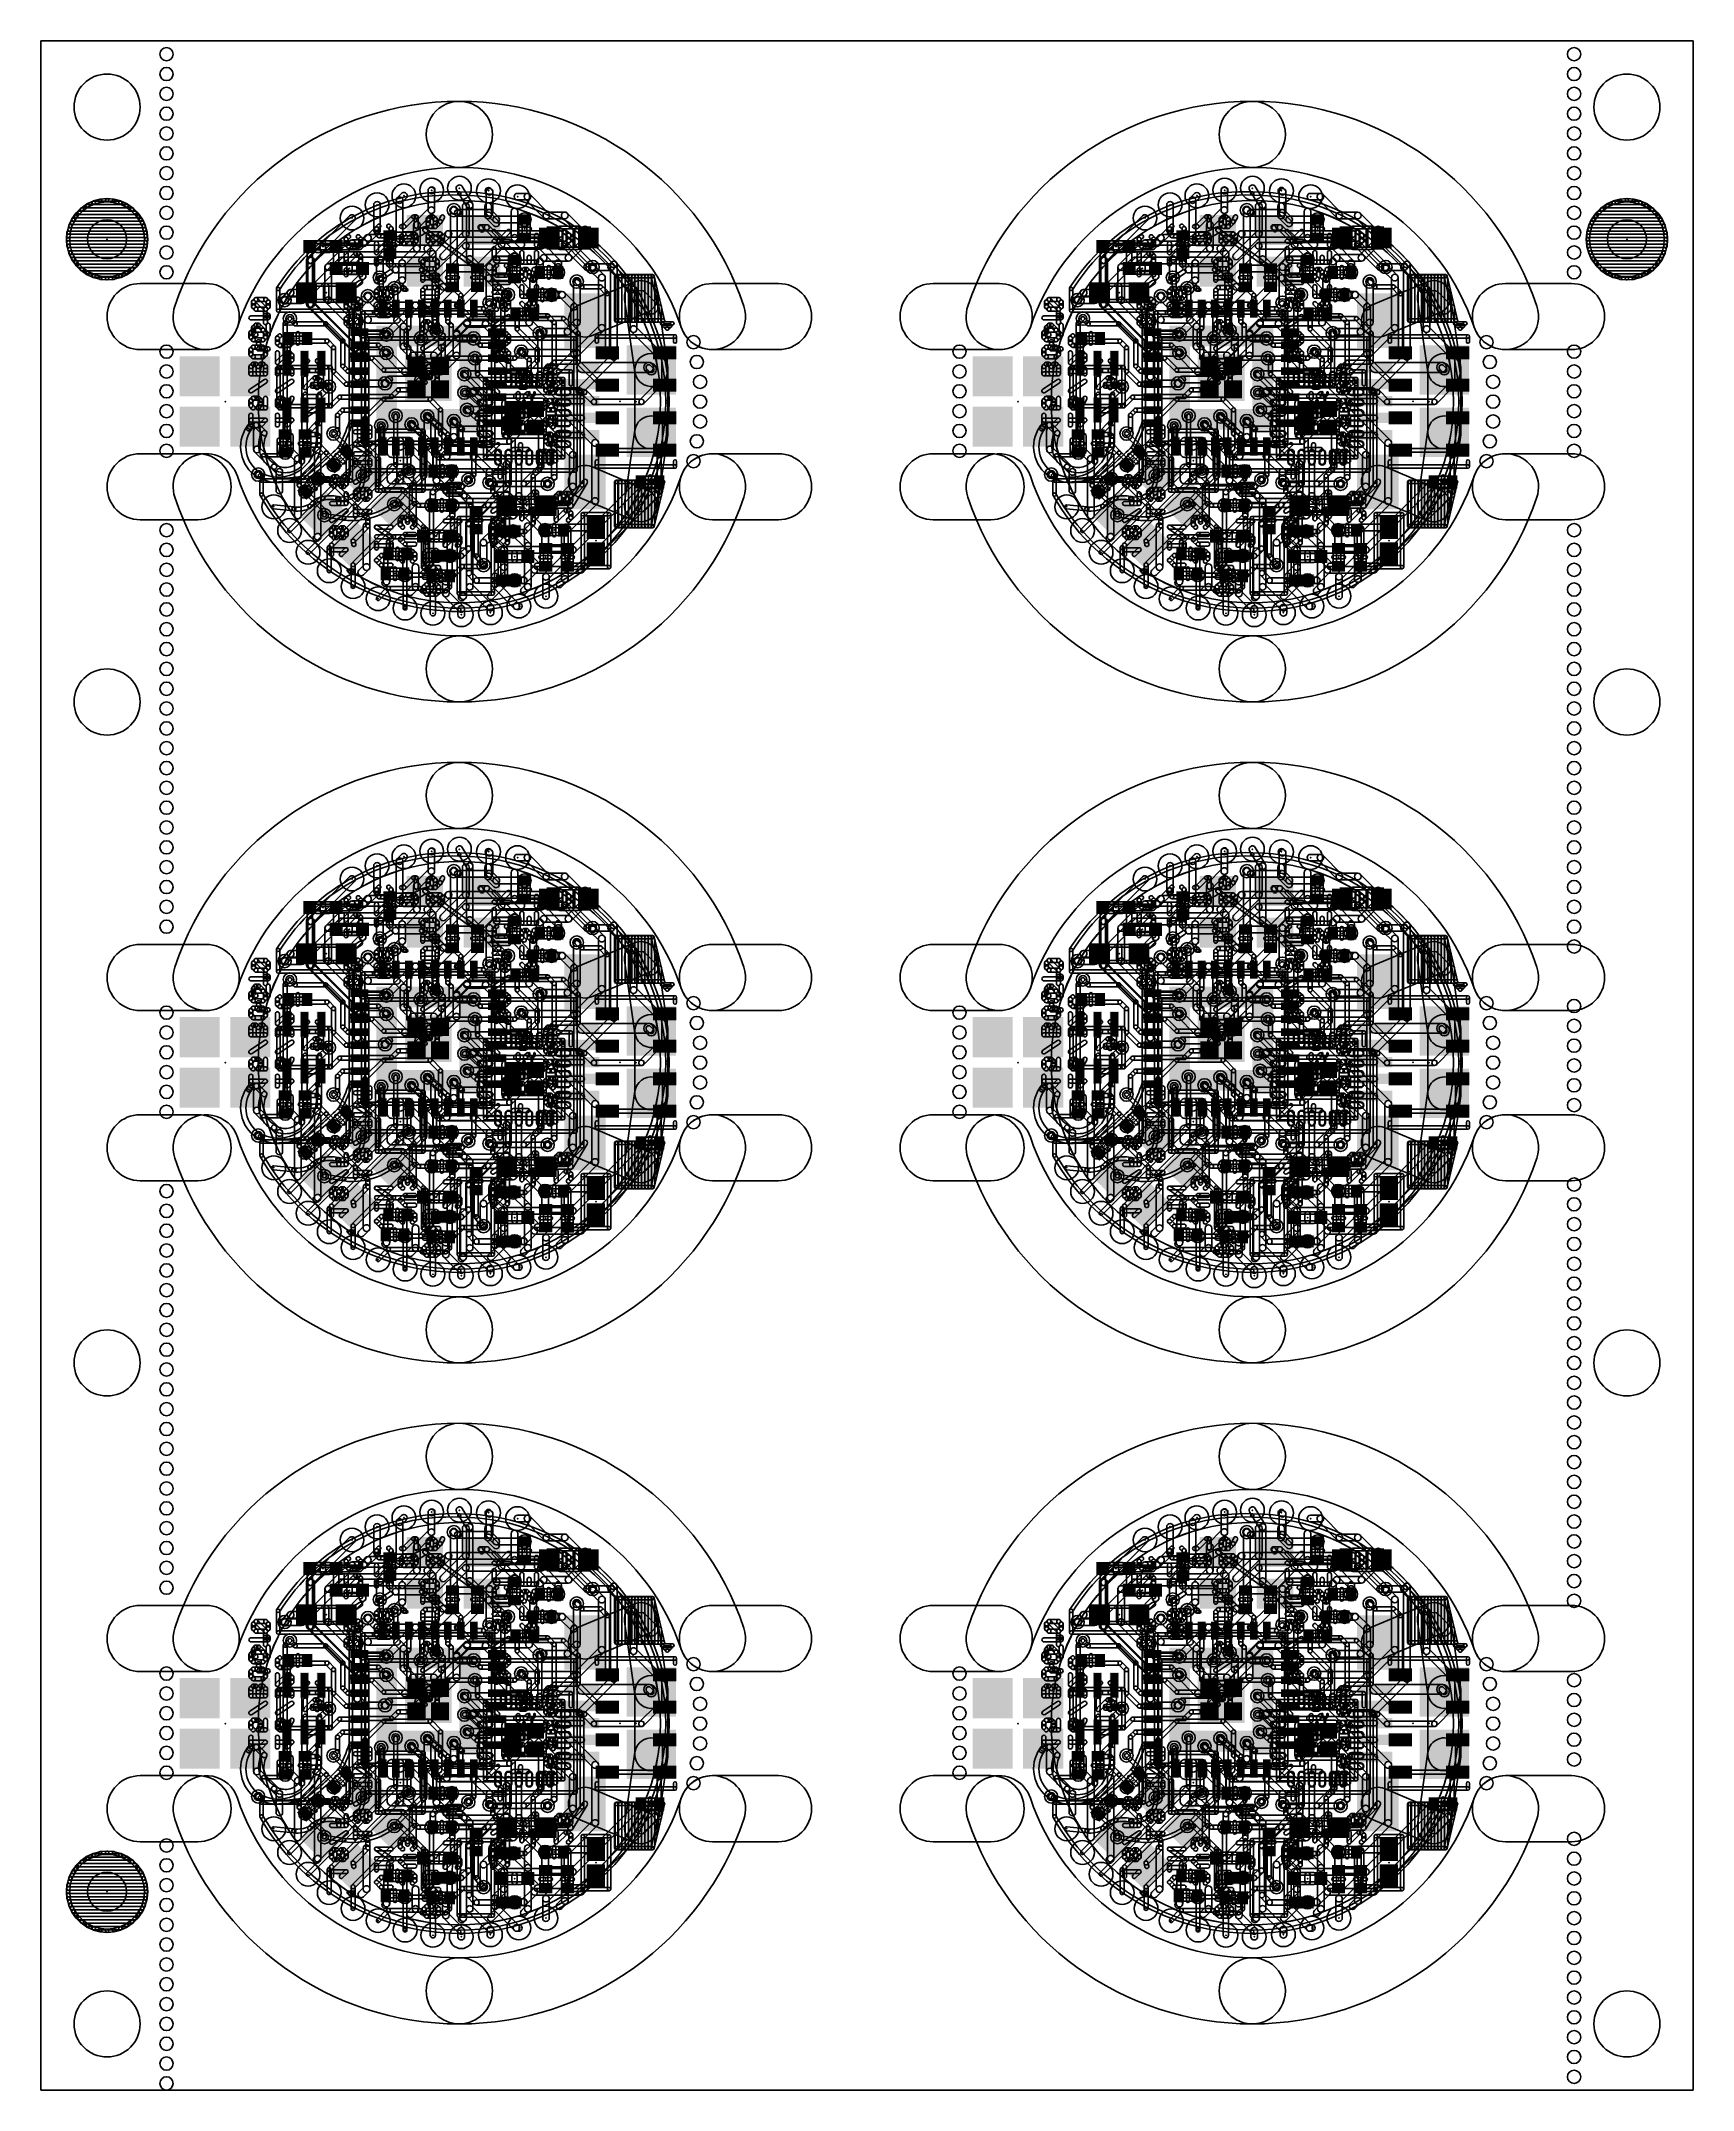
# Model space of a CAD drawing. Extents: x 0 to 2.5, y 0 to 3.1.
import ezdxf

# ---------------------------------------------------------------- set-up
doc = ezdxf.new("R2010")
doc.units = 0
for name, color, linetype in [('1', 22, 'CONTINUOUS'), ('15', 6, 'CONTINUOUS'), ('16', 175, 'CONTINUOUS'), ('17', 82, 'CONTINUOUS'), ('18', 82, 'CONTINUOUS'), ('19', 53, 'CONTINUOUS'), ('2', 4, 'CONTINUOUS'), ('20', 7, 'CONTINUOUS'), ('21', 253, 'CONTINUOUS'), ('22', 253, 'CONTINUOUS'), ('23', 7, 'CONTINUOUS'), ('24', 7, 'CONTINUOUS'), ('31', 253, 'CONTINUOUS'), ('32', 253, 'CONTINUOUS'), ('41', 22, 'CONTINUOUS'), ('42', 175, 'CONTINUOUS'), ('46', 140, 'CONTINUOUS'), ('51', 253, 'CONTINUOUS')]:
    doc.layers.add(name, color=color, linetype=linetype)

# ---------------------------------------------------------------- blocks, each defined once
blk = doc.blocks.new('RECT')
blk.add_solid([(-0.5, -0.5), (0.5, -0.5), (-0.5, 0.5), (0.5, 0.5)])
blk = doc.blocks.new('PIE')
blk.add_circle((0, 0), 0.5)
blk = doc.blocks.new('RECT96000X40000R100')
blk.add_lwpolyline([(0.011811, 0), (0.011811, 0, 0.414214), (0.00689, 0.004921), (-0.00689, 0.004921, 0.414214), (-0.011811, 0), (-0.011811, 0, 0.414214), (-0.00689, -0.004921), (0.00689, -0.004921, 0.414214)], format="xyb", close=True)
blk = doc.blocks.new('RECT87872X31872R100')
blk.add_lwpolyline([(0.010811, 0), (0.010811, 0, 0.414214), (0.00689, 0.003921), (-0.00689, 0.003921, 0.414214), (-0.010811, 0), (-0.010811, 0, 0.414214), (-0.00689, -0.003921), (0.00689, -0.003921, 0.414214)], format="xyb", close=True)
blk = doc.blocks.new('RECT272000X246400R25')
blk.add_lwpolyline([(0.033465, -0.022736), (0.033465, 0.022736, 0.414214), (0.025886, 0.030315), (-0.025886, 0.030315, 0.414214), (-0.033465, 0.022736), (-0.033465, -0.022736, 0.414214), (-0.025886, -0.030315), (0.025886, -0.030315, 0.414214)], format="xyb", close=True)
blk = doc.blocks.new('RECT121920X162560R50')
blk.add_lwpolyline([(0.015, -0.0125), (0.015, 0.0125, 0.414214), (0.0075, 0.02), (-0.0075, 0.02, 0.414214), (-0.015, 0.0125), (-0.015, -0.0125, 0.414214), (-0.0075, -0.02), (0.0075, -0.02, 0.414214)], format="xyb", close=True)
blk = doc.blocks.new('ROUNDP')
blk.add_circle((0, 0), 0.5)
blk = doc.blocks.new('ROUNDV')
blk.add_circle((0, 0), 0.5)

msp = doc.modelspace()

# ---------------------------------------------------------------- linework, layer by layer
at = {"layer": '1'}
for points in [[(0.632973, 2.866793, 1), (0.633169, 2.871789, 0.267949), (0.356626, 2.726295, 1), (0.360854, 2.723627, -0.267949)], [(0.945531, 2.554331, 1), (0.950531, 2.554331, 0.414214), (0.633071, 2.871791, 1), (0.633071, 2.866791, -0.414214)], [(1.832973, 2.866793, 1), (1.833169, 2.871789, 0.267949), (1.556626, 2.726295, 1), (1.560854, 2.723627, -0.267949)], [(2.145531, 2.554331, 1), (2.150531, 2.554331, 0.414214), (1.833071, 2.871791, 1), (1.833071, 2.866791, -0.414214)], [(0.66552, 2.814), (0.67474, 2.814, 1), (0.67474, 2.822), (0.66552, 2.822, 1)], [(0.670081, 2.815251), (0.668247, 2.819251, 1), (0.662793, 2.816749), (0.664627, 2.812749, 1)], [(0.671912, 2.815172), (0.713912, 2.773172, 1), (0.719569, 2.778828), (0.677569, 2.820828, 1)], [(1.86552, 2.814), (1.87474, 2.814, 1), (1.87474, 2.822), (1.86552, 2.822, 1)], [(1.870081, 2.815251), (1.868247, 2.819251, 1), (1.862793, 2.816749), (1.864627, 2.812749, 1)], [(1.871912, 2.815172), (1.913912, 2.773172, 1), (1.919569, 2.778828), (1.877569, 2.820828, 1)], [(0.40274, 2.789), (0.40274, 2.724, 1), (0.41074, 2.724), (0.41074, 2.789, 1)], [(0.44674, 2.784), (0.48174, 2.784, 1), (0.48174, 2.794), (0.44674, 2.794, 1)], [(0.44274, 2.789), (0.44274, 2.756, 1), (0.45074, 2.756), (0.45074, 2.789, 1)], [(0.485276, 2.785464), (0.498276, 2.798464, 1), (0.491205, 2.805536), (0.478205, 2.792536, 1)], [(0.49474, 2.797), (0.523961, 2.797, 1), (0.523961, 2.807), (0.49474, 2.807, 1)], [(0.526082, 2.799879), (0.529861, 2.803658, 1), (0.525619, 2.807901), (0.521839, 2.804121, 1)], [(0.52774, 2.80078), (0.56452, 2.80078, 1), (0.56452, 2.81078), (0.52774, 2.81078, 1)], [(0.56678, 2.80132), (0.583, 2.80954, 1), (0.57848, 2.81846), (0.562259, 2.810239, 1)], [(0.578976, 2.811574), (0.66559, 2.748582, 1), (0.669119, 2.753434), (0.582505, 2.816426, 1)], [(0.73174, 2.79722), (0.767433, 2.79722, 1), (0.767433, 2.80722), (0.73174, 2.80722, 1)], [(0.767122, 2.799237), (0.768933, 2.799048, 1), (0.769555, 2.805015), (0.767744, 2.805204, 1)], [(0.801803, 2.768464), (0.831835, 2.798496, 1), (0.824764, 2.805567), (0.794732, 2.775536, 1)], [(1.60274, 2.789), (1.60274, 2.724, 1), (1.61074, 2.724), (1.61074, 2.789, 1)], [(1.64674, 2.784), (1.68174, 2.784, 1), (1.68174, 2.794), (1.64674, 2.794, 1)], [(1.64274, 2.789), (1.64274, 2.756, 1), (1.65074, 2.756), (1.65074, 2.789, 1)], [(1.685276, 2.785464), (1.698276, 2.798464, 1), (1.691205, 2.805536), (1.678205, 2.792536, 1)], [(1.69474, 2.797), (1.723961, 2.797, 1), (1.723961, 2.807), (1.69474, 2.807, 1)], [(1.726082, 2.799879), (1.729861, 2.803658, 1), (1.725619, 2.807901), (1.721839, 2.804121, 1)], [(1.72774, 2.80078), (1.76452, 2.80078, 1), (1.76452, 2.81078), (1.72774, 2.81078, 1)], [(1.76678, 2.80132), (1.783, 2.80954, 1), (1.77848, 2.81846), (1.762259, 2.810239, 1)], [(1.778976, 2.811574), (1.86559, 2.748582, 1), (1.869119, 2.753434), (1.782505, 2.816426, 1)], [(1.93174, 2.79722), (1.967433, 2.79722, 1), (1.967433, 2.80722), (1.93174, 2.80722, 1)], [(1.967122, 2.799237), (1.968933, 2.799048, 1), (1.969555, 2.805015), (1.967744, 2.805204, 1)], [(2.001803, 2.768464), (2.031835, 2.798496, 1), (2.024764, 2.805567), (1.994732, 2.775536, 1)], [(0.48174, 2.756), (0.48174, 2.744, 1), (0.49174, 2.744), (0.49174, 2.756, 1)], [(0.52274, 2.77822), (0.52274, 2.763, 1), (0.53274, 2.763), (0.53274, 2.77822, 1)], [(0.524205, 2.759464), (0.533205, 2.750464, 1), (0.540276, 2.757536), (0.531276, 2.766536, 1)], [(0.53674, 2.749), (0.575732, 2.749, 1), (0.575732, 2.759), (0.53674, 2.759, 1)], [(0.71274, 2.776), (0.71274, 2.76878, 1), (0.72074, 2.76878), (0.72074, 2.776, 1)], [(0.758465, 2.762653), (0.764276, 2.768464, 1), (0.757205, 2.775536), (0.751394, 2.769725, 1)], [(0.759929, 2.749969), (0.759929, 2.766189, 1), (0.749929, 2.766189), (0.749929, 2.749969, 1)], [(0.76074, 2.767), (0.798268, 2.767, 1), (0.798268, 2.777), (0.76074, 2.777, 1)], [(1.68174, 2.756), (1.68174, 2.744, 1), (1.69174, 2.744), (1.69174, 2.756, 1)], [(1.72274, 2.77822), (1.72274, 2.763, 1), (1.73274, 2.763), (1.73274, 2.77822, 1)], [(1.724205, 2.759464), (1.733205, 2.750464, 1), (1.740276, 2.757536), (1.731276, 2.766536, 1)], [(1.73674, 2.749), (1.775732, 2.749, 1), (1.775732, 2.759), (1.73674, 2.759, 1)], [(1.91274, 2.776), (1.91274, 2.76878, 1), (1.92074, 2.76878), (1.92074, 2.776, 1)], [(1.958465, 2.762653), (1.964276, 2.768464, 1), (1.957205, 2.775536), (1.951394, 2.769725, 1)], [(1.959929, 2.749969), (1.959929, 2.766189, 1), (1.949929, 2.766189), (1.949929, 2.749969, 1)], [(1.96074, 2.767), (1.998268, 2.767, 1), (1.998268, 2.777), (1.96074, 2.777, 1)], [(0.403205, 2.727536), (0.398205, 2.722536, 1), (0.405276, 2.715464), (0.410276, 2.720464, 1)], [(0.483205, 2.747536), (0.458205, 2.722536, 1), (0.465276, 2.715464), (0.490276, 2.740464, 1)], [(0.516861, 2.742121), (0.514861, 2.744121, 1), (0.510619, 2.739879), (0.512619, 2.737879, 1)], [(0.51774, 2.706), (0.51774, 2.74, 1), (0.51174, 2.74), (0.51174, 2.706, 1)], [(0.53898, 2.726003), (0.536861, 2.728121, 1), (0.532619, 2.723879), (0.534737, 2.721761, 1)], [(0.574194, 2.751425), (0.579201, 2.748433, 1), (0.582279, 2.753583), (0.577271, 2.756575, 1)], [(0.595869, 2.740121), (0.582861, 2.753129, 1), (0.578619, 2.748887), (0.591627, 2.735879, 1)], [(0.60074, 2.741), (0.593748, 2.741, 1), (0.593748, 2.735), (0.60074, 2.735, 1)], [(0.616861, 2.726121), (0.602861, 2.740121, 1), (0.598619, 2.735879), (0.612619, 2.721879, 1)], [(0.663819, 2.747472), (0.673606, 2.737685, 1), (0.680677, 2.744756), (0.67089, 2.754543, 1)], [(0.677142, 2.73622), (0.71674, 2.73622, 1), (0.71674, 2.74622), (0.677142, 2.74622, 1)], [(0.713062, 2.737834), (0.736314, 2.712582, 1), (0.74367, 2.719355), (0.720418, 2.744607, 1)], [(0.739929, 2.739969), (0.739929, 2.715969, 1), (0.749929, 2.715969), (0.749929, 2.739969, 1)], [(0.751394, 2.753504), (0.741394, 2.743504, 1), (0.748465, 2.736433), (0.758465, 2.746433, 1)], [(0.83289, 2.653986), (0.917535, 2.689419, 1), (0.898228, 2.735541), (0.813583, 2.700108, 1)], [(0.87048, 2.741476), (0.925598, 2.741476, 1), (0.925598, 2.746476), (0.87048, 2.746476, 1)], [(0.87298, 2.677047), (0.87298, 2.743976, 1), (0.86798, 2.743976), (0.86798, 2.677047, 1)], [(0.873886, 2.677047), (0.873886, 2.743976, 1), (0.868886, 2.743976), (0.868886, 2.677047, 1)], [(0.878886, 2.677047), (0.878886, 2.743976, 1), (0.873886, 2.743976), (0.873886, 2.677047, 1)], [(0.883886, 2.677047), (0.883886, 2.743976, 1), (0.878886, 2.743976), (0.878886, 2.677047, 1)], [(0.948379, 2.60578), (0.932631, 2.716016, 1), (0.883133, 2.708945), (0.898881, 2.598709, 1)], [(0.888886, 2.677047), (0.888886, 2.743976, 1), (0.883886, 2.743976), (0.883886, 2.677047, 1)], [(0.893886, 2.677047), (0.893886, 2.743976, 1), (0.888886, 2.743976), (0.888886, 2.677047, 1)], [(0.898886, 2.677047), (0.898886, 2.743976, 1), (0.893886, 2.743976), (0.893886, 2.677047, 1)], [(0.903886, 2.677047), (0.903886, 2.743976, 1), (0.898886, 2.743976), (0.898886, 2.677047, 1)], [(0.908886, 2.677047), (0.908886, 2.743976, 1), (0.903886, 2.743976), (0.903886, 2.677047, 1)], [(0.913886, 2.677047), (0.913886, 2.743976, 1), (0.908886, 2.743976), (0.908886, 2.677047, 1)], [(0.918886, 2.677047), (0.918886, 2.743976, 1), (0.913886, 2.743976), (0.913886, 2.677047, 1)], [(0.923886, 2.677047), (0.923886, 2.743976, 1), (0.918886, 2.743976), (0.918886, 2.677047, 1)], [(0.923165, 2.743404), (0.938913, 2.676475, 1), (0.94378, 2.67762), (0.928032, 2.744549, 1)], [(0.928886, 2.677047), (0.928886, 2.74063, 1), (0.923886, 2.74063), (0.923886, 2.677047, 1)], [(1.603205, 2.727536), (1.598205, 2.722536, 1), (1.605276, 2.715464), (1.610276, 2.720464, 1)], [(1.683205, 2.747536), (1.658205, 2.722536, 1), (1.665276, 2.715464), (1.690276, 2.740464, 1)], [(1.716861, 2.742121), (1.714861, 2.744121, 1), (1.710619, 2.739879), (1.712619, 2.737879, 1)], [(1.71774, 2.706), (1.71774, 2.74, 1), (1.71174, 2.74), (1.71174, 2.706, 1)], [(1.73898, 2.726003), (1.736861, 2.728121, 1), (1.732619, 2.723879), (1.734737, 2.721761, 1)], [(1.774194, 2.751425), (1.779201, 2.748433, 1), (1.782279, 2.753583), (1.777271, 2.756575, 1)], [(1.795869, 2.740121), (1.782861, 2.753129, 1), (1.778619, 2.748887), (1.791627, 2.735879, 1)], [(1.80074, 2.741), (1.793748, 2.741, 1), (1.793748, 2.735), (1.80074, 2.735, 1)], [(1.816861, 2.726121), (1.802861, 2.740121, 1), (1.798619, 2.735879), (1.812619, 2.721879, 1)], [(1.863819, 2.747472), (1.873606, 2.737685, 1), (1.880677, 2.744756), (1.87089, 2.754543, 1)], [(1.877142, 2.73622), (1.91674, 2.73622, 1), (1.91674, 2.74622), (1.877142, 2.74622, 1)], [(1.913062, 2.737834), (1.936314, 2.712582, 1), (1.94367, 2.719355), (1.920418, 2.744607, 1)], [(1.939929, 2.739969), (1.939929, 2.715969, 1), (1.949929, 2.715969), (1.949929, 2.739969, 1)], [(1.951394, 2.753504), (1.941394, 2.743504, 1), (1.948465, 2.736433), (1.958465, 2.746433, 1)], [(2.03289, 2.653986), (2.117535, 2.689419, 1), (2.098228, 2.735541), (2.013583, 2.700108, 1)], [(2.07048, 2.741476), (2.125598, 2.741476, 1), (2.125598, 2.746476), (2.07048, 2.746476, 1)], [(2.07298, 2.677047), (2.07298, 2.743976, 1), (2.06798, 2.743976), (2.06798, 2.677047, 1)], [(2.073886, 2.677047), (2.073886, 2.743976, 1), (2.068886, 2.743976), (2.068886, 2.677047, 1)], [(2.078886, 2.677047), (2.078886, 2.743976, 1), (2.073886, 2.743976), (2.073886, 2.677047, 1)], [(2.083886, 2.677047), (2.083886, 2.743976, 1), (2.078886, 2.743976), (2.078886, 2.677047, 1)], [(2.148379, 2.60578), (2.132631, 2.716016, 1), (2.083133, 2.708945), (2.098881, 2.598709, 1)], [(2.088886, 2.677047), (2.088886, 2.743976, 1), (2.083886, 2.743976), (2.083886, 2.677047, 1)], [(2.093886, 2.677047), (2.093886, 2.743976, 1), (2.088886, 2.743976), (2.088886, 2.677047, 1)], [(2.098886, 2.677047), (2.098886, 2.743976, 1), (2.093886, 2.743976), (2.093886, 2.677047, 1)], [(2.103886, 2.677047), (2.103886, 2.743976, 1), (2.098886, 2.743976), (2.098886, 2.677047, 1)], [(2.108886, 2.677047), (2.108886, 2.743976, 1), (2.103886, 2.743976), (2.103886, 2.677047, 1)], [(2.113886, 2.677047), (2.113886, 2.743976, 1), (2.108886, 2.743976), (2.108886, 2.677047, 1)], [(2.118886, 2.677047), (2.118886, 2.743976, 1), (2.113886, 2.743976), (2.113886, 2.677047, 1)], [(2.123886, 2.677047), (2.123886, 2.743976, 1), (2.118886, 2.743976), (2.118886, 2.677047, 1)], [(2.123165, 2.743404), (2.138913, 2.676475, 1), (2.14378, 2.67762), (2.128032, 2.744549, 1)], [(2.128886, 2.677047), (2.128886, 2.74063, 1), (2.123886, 2.74063), (2.123886, 2.677047, 1)], [(0.35624, 2.724961), (0.35624, 2.692, 1), (0.36124, 2.692), (0.36124, 2.724961, 1)], [(0.37387, 2.722166), (0.36487, 2.711166, 1), (0.37261, 2.704834), (0.38161, 2.715834, 1)], [(0.40174, 2.724), (0.37774, 2.724, 1), (0.37774, 2.714), (0.40174, 2.714, 1)], [(0.519979, 2.700628), (0.517546, 2.707061, 1), (0.511934, 2.704939), (0.514367, 2.698506, 1)], [(0.520173, 2.695), (0.520173, 2.699567, 1), (0.514173, 2.699567), (0.514173, 2.695, 1)], [(0.539858, 2.695), (0.539858, 2.723882, 1), (0.533858, 2.723882), (0.533858, 2.695, 1)], [(0.553543, 2.695), (0.553543, 2.665803, 1), (0.559543, 2.665803), (0.559543, 2.695, 1)], [(0.573228, 2.695), (0.573228, 2.651488, 1), (0.579228, 2.651488), (0.579228, 2.695, 1)], [(0.592913, 2.695), (0.592913, 2.664827, 1), (0.598913, 2.664827), (0.598913, 2.695, 1)], [(0.62674, 2.727), (0.61474, 2.727, 1), (0.61474, 2.721), (0.62674, 2.721, 1)], [(0.612598, 2.695), (0.612598, 2.675142, 1), (0.618598, 2.675142), (0.618598, 2.695, 1)], [(0.637405, 2.717578), (0.628861, 2.726121, 1), (0.624619, 2.721879), (0.633162, 2.713335, 1)], [(0.638283, 2.695), (0.638283, 2.715457, 1), (0.632283, 2.715457), (0.632283, 2.695, 1)], [(0.654969, 2.692), (0.66974, 2.692, 1), (0.66974, 2.698), (0.654969, 2.698, 1)], [(0.671861, 2.692879), (0.680861, 2.701879, 1), (0.676619, 2.706121), (0.667619, 2.697121, 1)], [(0.704619, 2.714121), (0.696619, 2.706121, 1), (0.700861, 2.701879), (0.708861, 2.709879, 1)], [(0.69574, 2.704), (0.69574, 2.659567, 1), (0.70174, 2.659567), (0.70174, 2.704, 1)], [(0.70374, 2.716), (0.70374, 2.712, 1), (0.70974, 2.712), (0.70974, 2.716, 1)], [(0.739992, 2.710969), (0.744929, 2.710969, 1), (0.744929, 2.720969), (0.739992, 2.720969, 1)], [(0.741394, 2.712433), (0.742016, 2.711811, 1), (0.749087, 2.718882), (0.748465, 2.719504, 1)], [(0.740551, 2.715346), (0.740551, 2.687031, 1), (0.750551, 2.687031), (0.750551, 2.715346, 1)], [(0.772488, 2.710969), (0.772709, 2.710969, 1), (0.772709, 2.720969), (0.772488, 2.720969, 1)], [(0.930701, 2.703803), (0.914953, 2.719551, 1), (0.900811, 2.705409), (0.916559, 2.689661, 1)], [(0.933886, 2.677047), (0.933886, 2.71938, 1), (0.928886, 2.71938), (0.928886, 2.677047, 1)], [(0.938886, 2.677047), (0.938886, 2.69813, 1), (0.933886, 2.69813), (0.933886, 2.677047, 1)], [(1.55624, 2.724961), (1.55624, 2.692, 1), (1.56124, 2.692), (1.56124, 2.724961, 1)], [(1.57387, 2.722166), (1.56487, 2.711166, 1), (1.57261, 2.704834), (1.58161, 2.715834, 1)], [(1.60174, 2.724), (1.57774, 2.724, 1), (1.57774, 2.714), (1.60174, 2.714, 1)], [(1.719979, 2.700628), (1.717546, 2.707061, 1), (1.711934, 2.704939), (1.714367, 2.698506, 1)], [(1.720173, 2.695), (1.720173, 2.699567, 1), (1.714173, 2.699567), (1.714173, 2.695, 1)], [(1.739858, 2.695), (1.739858, 2.723882, 1), (1.733858, 2.723882), (1.733858, 2.695, 1)], [(1.753543, 2.695), (1.753543, 2.665803, 1), (1.759543, 2.665803), (1.759543, 2.695, 1)], [(1.773228, 2.695), (1.773228, 2.651488, 1), (1.779228, 2.651488), (1.779228, 2.695, 1)], [(1.792913, 2.695), (1.792913, 2.664827, 1), (1.798913, 2.664827), (1.798913, 2.695, 1)], [(1.82674, 2.727), (1.81474, 2.727, 1), (1.81474, 2.721), (1.82674, 2.721, 1)], [(1.812598, 2.695), (1.812598, 2.675142, 1), (1.818598, 2.675142), (1.818598, 2.695, 1)], [(1.837405, 2.717578), (1.828861, 2.726121, 1), (1.824619, 2.721879), (1.833162, 2.713335, 1)], [(1.838283, 2.695), (1.838283, 2.715457, 1), (1.832283, 2.715457), (1.832283, 2.695, 1)], [(1.854969, 2.692), (1.86974, 2.692, 1), (1.86974, 2.698), (1.854969, 2.698, 1)], [(1.871861, 2.692879), (1.880861, 2.701879, 1), (1.876619, 2.706121), (1.867619, 2.697121, 1)], [(1.904619, 2.714121), (1.896619, 2.706121, 1), (1.900861, 2.701879), (1.908861, 2.709879, 1)], [(1.89574, 2.704), (1.89574, 2.659567, 1), (1.90174, 2.659567), (1.90174, 2.704, 1)], [(1.90374, 2.716), (1.90374, 2.712, 1), (1.90974, 2.712), (1.90974, 2.716, 1)], [(1.939992, 2.710969), (1.944929, 2.710969, 1), (1.944929, 2.720969), (1.939992, 2.720969, 1)], [(1.941394, 2.712433), (1.942016, 2.711811, 1), (1.949087, 2.718882), (1.948465, 2.719504, 1)], [(1.940551, 2.715346), (1.940551, 2.687031, 1), (1.950551, 2.687031), (1.950551, 2.715346, 1)], [(1.972488, 2.710969), (1.972709, 2.710969, 1), (1.972709, 2.720969), (1.972488, 2.720969, 1)], [(2.130701, 2.703803), (2.114953, 2.719551, 1), (2.100811, 2.705409), (2.116559, 2.689661, 1)], [(2.133886, 2.677047), (2.133886, 2.71938, 1), (2.128886, 2.71938), (2.128886, 2.677047, 1)], [(2.138886, 2.677047), (2.138886, 2.69813, 1), (2.133886, 2.69813), (2.133886, 2.677047, 1)], [(0.35874, 2.6895), (0.46874, 2.6895, 1), (0.46874, 2.6945), (0.35874, 2.6945, 1)], [(0.386861, 2.674121), (0.378861, 2.682121, 1), (0.374619, 2.677879), (0.382619, 2.669879, 1)], [(0.43074, 2.675), (0.38474, 2.675, 1), (0.38474, 2.669), (0.43074, 2.669, 1)], [(0.458861, 2.648121), (0.432861, 2.674121, 1), (0.428619, 2.669879), (0.454619, 2.643879, 1)], [(0.46624, 2.692), (0.46624, 2.523, 1), (0.47124, 2.523), (0.47124, 2.692, 1)], [(0.554422, 2.667924), (0.550619, 2.664121, 1), (0.554861, 2.659879), (0.558665, 2.663682, 1)], [(0.593792, 2.662705), (0.596619, 2.659879, 1), (0.600861, 2.664121), (0.598035, 2.666948, 1)], [(0.613477, 2.67302), (0.618619, 2.667879, 1), (0.622861, 2.672121), (0.61772, 2.677263, 1)], [(0.61774, 2.67), (0.61774, 2.65, 1), (0.62374, 2.65), (0.62374, 2.67, 1)], [(0.722861, 2.686405), (0.720113, 2.689153, 1), (0.715871, 2.68491), (0.718619, 2.682162, 1)], [(0.72374, 2.664), (0.72374, 2.684283, 1), (0.71774, 2.684283), (0.71774, 2.664, 1)], [(0.752861, 2.636121), (0.722861, 2.666121, 1), (0.718619, 2.661879), (0.748619, 2.631879, 1)], [(0.749423, 2.684966), (0.748391, 2.687998, 1), (0.742711, 2.686065), (0.743743, 2.683034, 1)], [(0.76674, 2.687), (0.746583, 2.687, 1), (0.746583, 2.681), (0.76674, 2.681, 1)], [(0.778861, 2.676121), (0.768861, 2.686121, 1), (0.764619, 2.681879), (0.774619, 2.671879, 1)], [(0.77974, 2.606), (0.77974, 2.674, 1), (0.77374, 2.674), (0.77374, 2.606, 1)], [(0.941346, 2.679547), (0.87048, 2.679547, 1), (0.87048, 2.674547), (0.941346, 2.674547, 1)], [(1.55874, 2.6895), (1.66874, 2.6895, 1), (1.66874, 2.6945), (1.55874, 2.6945, 1)], [(1.586861, 2.674121), (1.578861, 2.682121, 1), (1.574619, 2.677879), (1.582619, 2.669879, 1)], [(1.63074, 2.675), (1.58474, 2.675, 1), (1.58474, 2.669), (1.63074, 2.669, 1)], [(1.658861, 2.648121), (1.632861, 2.674121, 1), (1.628619, 2.669879), (1.654619, 2.643879, 1)], [(1.66624, 2.692), (1.66624, 2.523, 1), (1.67124, 2.523), (1.67124, 2.692, 1)], [(1.754422, 2.667924), (1.750619, 2.664121, 1), (1.754861, 2.659879), (1.758665, 2.663682, 1)], [(1.793792, 2.662705), (1.796619, 2.659879, 1), (1.800861, 2.664121), (1.798035, 2.666948, 1)], [(1.813477, 2.67302), (1.818619, 2.667879, 1), (1.822861, 2.672121), (1.81772, 2.677263, 1)], [(1.81774, 2.67), (1.81774, 2.65, 1), (1.82374, 2.65), (1.82374, 2.67, 1)], [(1.922861, 2.686405), (1.920113, 2.689153, 1), (1.915871, 2.68491), (1.918619, 2.682162, 1)], [(1.92374, 2.664), (1.92374, 2.684283, 1), (1.91774, 2.684283), (1.91774, 2.664, 1)], [(1.952861, 2.636121), (1.922861, 2.666121, 1), (1.918619, 2.661879), (1.948619, 2.631879, 1)], [(1.949423, 2.684966), (1.948391, 2.687998, 1), (1.942711, 2.686065), (1.943743, 2.683034, 1)], [(1.96674, 2.687), (1.946583, 2.687, 1), (1.946583, 2.681), (1.96674, 2.681, 1)], [(1.978861, 2.676121), (1.968861, 2.686121, 1), (1.964619, 2.681879), (1.974619, 2.671879, 1)], [(1.97974, 2.606), (1.97974, 2.674, 1), (1.97374, 2.674), (1.97374, 2.606, 1)], [(2.141346, 2.679547), (2.07048, 2.679547, 1), (2.07048, 2.674547), (2.141346, 2.674547, 1)], [(0.375978, 2.645361), (0.377789, 2.647172, 1), (0.372132, 2.652828), (0.370321, 2.651017, 1)], [(0.37715, 2.612433), (0.37715, 2.648189, 1), (0.36915, 2.648189), (0.36915, 2.612433, 1)], [(0.408641, 2.648121), (0.404641, 2.652121, 1), (0.400398, 2.647879), (0.404398, 2.643879, 1)], [(0.43274, 2.649), (0.40652, 2.649, 1), (0.40652, 2.643), (0.43274, 2.643, 1)], [(0.444861, 2.638121), (0.434861, 2.648121, 1), (0.430619, 2.643879), (0.440619, 2.633879, 1)], [(0.44574, 2.6), (0.44574, 2.636, 1), (0.43974, 2.636), (0.43974, 2.6, 1)], [(0.45974, 2.608), (0.45974, 2.646, 1), (0.45374, 2.646), (0.45374, 2.608, 1)], [(0.48174, 2.656567), (0.518307, 2.656567, 1), (0.518307, 2.662567), (0.48174, 2.662567, 1)], [(0.48174, 2.636882), (0.510858, 2.636882, 1), (0.510858, 2.642882), (0.48174, 2.642882, 1)], [(0.508737, 2.637761), (0.520619, 2.625879, 1), (0.524861, 2.630121), (0.51298, 2.642003, 1)], [(0.516426, 2.65723), (0.520859, 2.653663, 1), (0.524621, 2.658337), (0.520188, 2.661904, 1)], [(0.54974, 2.662), (0.54974, 2.64, 1), (0.55574, 2.64), (0.55574, 2.662, 1)], [(0.550619, 2.637879), (0.554619, 2.633879, 1), (0.558861, 2.638121), (0.554861, 2.642121, 1)], [(0.55374, 2.636), (0.55374, 2.62, 1), (0.55974, 2.62), (0.55974, 2.636, 1)], [(0.574107, 2.65361), (0.572619, 2.652121, 1), (0.576861, 2.647879), (0.57835, 2.649367, 1)], [(0.618619, 2.652121), (0.606619, 2.640121, 1), (0.610861, 2.635879), (0.622861, 2.647879, 1)], [(0.60574, 2.638), (0.60574, 2.613339, 1), (0.61174, 2.613339), (0.61174, 2.638, 1)], [(0.66698, 2.642003), (0.656861, 2.652121, 1), (0.652619, 2.647879), (0.662737, 2.637761, 1)], [(0.690402, 2.642882), (0.664858, 2.642882, 1), (0.664858, 2.636882), (0.690402, 2.636882, 1)], [(0.69874, 2.662567), (0.690402, 2.662567, 1), (0.690402, 2.656567), (0.69874, 2.656567, 1)], [(0.75374, 2.616), (0.75374, 2.634, 1), (0.74774, 2.634), (0.74774, 2.616, 1)], [(1.575978, 2.645361), (1.577789, 2.647172, 1), (1.572132, 2.652828), (1.570321, 2.651017, 1)], [(1.57715, 2.612433), (1.57715, 2.648189, 1), (1.56915, 2.648189), (1.56915, 2.612433, 1)], [(1.608641, 2.648121), (1.604641, 2.652121, 1), (1.600398, 2.647879), (1.604398, 2.643879, 1)], [(1.63274, 2.649), (1.60652, 2.649, 1), (1.60652, 2.643), (1.63274, 2.643, 1)], [(1.644861, 2.638121), (1.634861, 2.648121, 1), (1.630619, 2.643879), (1.640619, 2.633879, 1)], [(1.64574, 2.6), (1.64574, 2.636, 1), (1.63974, 2.636), (1.63974, 2.6, 1)], [(1.65974, 2.608), (1.65974, 2.646, 1), (1.65374, 2.646), (1.65374, 2.608, 1)], [(1.68174, 2.656567), (1.718307, 2.656567, 1), (1.718307, 2.662567), (1.68174, 2.662567, 1)], [(1.68174, 2.636882), (1.710858, 2.636882, 1), (1.710858, 2.642882), (1.68174, 2.642882, 1)], [(1.708737, 2.637761), (1.720619, 2.625879, 1), (1.724861, 2.630121), (1.71298, 2.642003, 1)], [(1.716426, 2.65723), (1.720859, 2.653663, 1), (1.724621, 2.658337), (1.720188, 2.661904, 1)], [(1.74974, 2.662), (1.74974, 2.64, 1), (1.75574, 2.64), (1.75574, 2.662, 1)], [(1.750619, 2.637879), (1.754619, 2.633879, 1), (1.758861, 2.638121), (1.754861, 2.642121, 1)], [(1.75374, 2.636), (1.75374, 2.62, 1), (1.75974, 2.62), (1.75974, 2.636, 1)], [(1.774107, 2.65361), (1.772619, 2.652121, 1), (1.776861, 2.647879), (1.77835, 2.649367, 1)], [(1.818619, 2.652121), (1.806619, 2.640121, 1), (1.810861, 2.635879), (1.822861, 2.647879, 1)], [(1.80574, 2.638), (1.80574, 2.613339, 1), (1.81174, 2.613339), (1.81174, 2.638, 1)], [(1.86698, 2.642003), (1.856861, 2.652121, 1), (1.852619, 2.647879), (1.862737, 2.637761, 1)], [(1.890402, 2.642882), (1.864858, 2.642882, 1), (1.864858, 2.636882), (1.890402, 2.636882, 1)], [(1.89874, 2.662567), (1.890402, 2.662567, 1), (1.890402, 2.656567), (1.89874, 2.656567, 1)], [(1.95374, 2.616), (1.95374, 2.634, 1), (1.94774, 2.634), (1.94774, 2.616, 1)], [(0.40274, 2.541567), (0.40274, 2.612433, 1), (0.39474, 2.612433), (0.39474, 2.541567, 1)], [(0.426569, 2.609014), (0.427159, 2.609605, 1), (0.421502, 2.615261), (0.420912, 2.614671, 1)], [(0.42774, 2.585), (0.42774, 2.611843, 1), (0.41974, 2.611843), (0.41974, 2.585, 1)], [(0.46635, 2.602633), (0.458861, 2.610121, 1), (0.454619, 2.605879), (0.462107, 2.59839, 1)], [(0.48174, 2.617197), (0.500543, 2.617197, 1), (0.500543, 2.623197), (0.48174, 2.623197, 1)], [(0.498422, 2.618076), (0.516619, 2.599879, 1), (0.520861, 2.604121), (0.502665, 2.622318, 1)], [(0.51874, 2.599), (0.57474, 2.599, 1), (0.57474, 2.605), (0.51874, 2.605, 1)], [(0.554619, 2.617879), (0.58395, 2.588548, 1), (0.588192, 2.592791), (0.558861, 2.622121, 1)], [(0.572619, 2.599879), (0.58395, 2.588548, 1), (0.588192, 2.592791), (0.576861, 2.604121, 1)], [(0.61328, 2.622121), (0.58395, 2.592791, 1), (0.588192, 2.588548), (0.617523, 2.617879, 1)], [(0.606619, 2.61546), (0.58395, 2.592791, 1), (0.588192, 2.588548), (0.610861, 2.611217, 1)], [(0.65674, 2.623), (0.615402, 2.623, 1), (0.615402, 2.617), (0.65674, 2.617, 1)], [(0.662861, 2.618121), (0.658861, 2.622121, 1), (0.654619, 2.617879), (0.658619, 2.613879, 1)], [(0.66374, 2.596), (0.66374, 2.616, 1), (0.65774, 2.616), (0.65774, 2.596, 1)], [(0.690402, 2.617197), (0.716937, 2.617197, 1), (0.716937, 2.623197), (0.690402, 2.623197, 1)], [(0.719058, 2.618076), (0.728861, 2.627879, 1), (0.724619, 2.632121), (0.714816, 2.622318, 1)], [(0.737373, 2.59839), (0.752861, 2.613879, 1), (0.748619, 2.618121), (0.733131, 2.602633, 1)], [(0.753688, 2.578705), (0.778861, 2.603879, 1), (0.774619, 2.608121), (0.749446, 2.582948, 1)], [(0.818512, 2.598681), (0.919693, 2.598681, 1), (0.919693, 2.613681), (0.818512, 2.613681, 1)], [(0.94863, 2.507756), (0.94863, 2.602244, 1), (0.89863, 2.602244), (0.89863, 2.507756, 1)], [(0.91613, 2.602244, 1), (0.93113, 2.602244, 0.414214), (0.919693, 2.613681, 1), (0.919693, 2.598681, -0.414214)], [(0.916864, 2.603353), (0.920801, 2.599416, 1), (0.926458, 2.605073), (0.922521, 2.60901, 1)], [(1.60274, 2.541567), (1.60274, 2.612433, 1), (1.59474, 2.612433), (1.59474, 2.541567, 1)], [(1.626569, 2.609014), (1.627159, 2.609605, 1), (1.621502, 2.615261), (1.620912, 2.614671, 1)], [(1.62774, 2.585), (1.62774, 2.611843, 1), (1.61974, 2.611843), (1.61974, 2.585, 1)], [(1.66635, 2.602633), (1.658861, 2.610121, 1), (1.654619, 2.605879), (1.662107, 2.59839, 1)], [(1.68174, 2.617197), (1.700543, 2.617197, 1), (1.700543, 2.623197), (1.68174, 2.623197, 1)], [(1.698422, 2.618076), (1.716619, 2.599879, 1), (1.720861, 2.604121), (1.702665, 2.622318, 1)], [(1.71874, 2.599), (1.77474, 2.599, 1), (1.77474, 2.605), (1.71874, 2.605, 1)], [(1.754619, 2.617879), (1.78395, 2.588548, 1), (1.788192, 2.592791), (1.758861, 2.622121, 1)], [(1.772619, 2.599879), (1.78395, 2.588548, 1), (1.788192, 2.592791), (1.776861, 2.604121, 1)], [(1.81328, 2.622121), (1.78395, 2.592791, 1), (1.788192, 2.588548), (1.817523, 2.617879, 1)], [(1.806619, 2.61546), (1.78395, 2.592791, 1), (1.788192, 2.588548), (1.810861, 2.611217, 1)], [(1.85674, 2.623), (1.815402, 2.623, 1), (1.815402, 2.617), (1.85674, 2.617, 1)], [(1.862861, 2.618121), (1.858861, 2.622121, 1), (1.854619, 2.617879), (1.858619, 2.613879, 1)], [(1.86374, 2.596), (1.86374, 2.616, 1), (1.85774, 2.616), (1.85774, 2.596, 1)], [(1.890402, 2.617197), (1.916937, 2.617197, 1), (1.916937, 2.623197), (1.890402, 2.623197, 1)], [(1.919058, 2.618076), (1.928861, 2.627879, 1), (1.924619, 2.632121), (1.914816, 2.622318, 1)], [(1.937373, 2.59839), (1.952861, 2.613879, 1), (1.948619, 2.618121), (1.933131, 2.602633, 1)], [(1.953688, 2.578705), (1.978861, 2.603879, 1), (1.974619, 2.608121), (1.949446, 2.582948, 1)], [(2.018512, 2.598681), (2.119693, 2.598681, 1), (2.119693, 2.613681), (2.018512, 2.613681, 1)], [(2.14863, 2.507756), (2.14863, 2.602244, 1), (2.09863, 2.602244), (2.09863, 2.507756, 1)], [(2.11613, 2.602244, 1), (2.13113, 2.602244, 0.414214), (2.119693, 2.613681, 1), (2.119693, 2.598681, -0.414214)], [(2.116864, 2.603353), (2.120801, 2.599416, 1), (2.126458, 2.605073), (2.122521, 2.60901, 1)], [(0.432569, 2.581828), (0.426569, 2.587828, 1), (0.420912, 2.582172), (0.426912, 2.576172, 1)], [(0.437005, 2.580795), (0.431005, 2.582795, 1), (0.428475, 2.575205), (0.434475, 2.573205, 1)], [(0.464035, 2.582948), (0.444861, 2.602121, 1), (0.440619, 2.597879), (0.459792, 2.578705, 1)], [(0.48174, 2.583827), (0.461913, 2.583827, 1), (0.461913, 2.577827), (0.48174, 2.577827, 1)], [(0.48174, 2.603512), (0.464228, 2.603512, 1), (0.464228, 2.597512), (0.48174, 2.597512, 1)], [(0.532861, 2.559879), (0.542861, 2.569879, 1), (0.538619, 2.574121), (0.528619, 2.564121, 1)], [(0.54074, 2.569), (0.55674, 2.569, 1), (0.55674, 2.575), (0.54074, 2.575, 1)], [(0.558685, 2.570055), (0.577354, 2.588725, 1), (0.573465, 2.592614), (0.554796, 2.573945, 1)], [(0.575409, 2.587919), (0.586071, 2.587919, 1), (0.586071, 2.593419), (0.575409, 2.593419, 1)], [(0.67772, 2.563263), (0.642861, 2.598121, 1), (0.638619, 2.593879), (0.673477, 2.55902, 1)], [(0.678035, 2.582948), (0.662861, 2.598121, 1), (0.658619, 2.593879), (0.673792, 2.578705, 1)], [(0.690402, 2.583827), (0.675913, 2.583827, 1), (0.675913, 2.577827), (0.690402, 2.577827, 1)], [(0.690402, 2.597512), (0.735252, 2.597512, 1), (0.735252, 2.603512), (0.690402, 2.603512, 1)], [(0.690402, 2.577827), (0.751567, 2.577827, 1), (0.751567, 2.583827), (0.690402, 2.583827, 1)], [(1.632569, 2.581828), (1.626569, 2.587828, 1), (1.620912, 2.582172), (1.626912, 2.576172, 1)], [(1.637005, 2.580795), (1.631005, 2.582795, 1), (1.628475, 2.575205), (1.634475, 2.573205, 1)], [(1.664035, 2.582948), (1.644861, 2.602121, 1), (1.640619, 2.597879), (1.659792, 2.578705, 1)], [(1.68174, 2.583827), (1.661913, 2.583827, 1), (1.661913, 2.577827), (1.68174, 2.577827, 1)], [(1.68174, 2.603512), (1.664228, 2.603512, 1), (1.664228, 2.597512), (1.68174, 2.597512, 1)], [(1.732861, 2.559879), (1.742861, 2.569879, 1), (1.738619, 2.574121), (1.728619, 2.564121, 1)], [(1.74074, 2.569), (1.75674, 2.569, 1), (1.75674, 2.575), (1.74074, 2.575, 1)], [(1.758685, 2.570055), (1.777354, 2.588725, 1), (1.773465, 2.592614), (1.754796, 2.573945, 1)], [(1.775409, 2.587919), (1.786071, 2.587919, 1), (1.786071, 2.593419), (1.775409, 2.593419, 1)], [(1.87772, 2.563263), (1.842861, 2.598121, 1), (1.838619, 2.593879), (1.873477, 2.55902, 1)], [(1.878035, 2.582948), (1.862861, 2.598121, 1), (1.858619, 2.593879), (1.873792, 2.578705, 1)], [(1.890402, 2.583827), (1.875913, 2.583827, 1), (1.875913, 2.577827), (1.890402, 2.577827, 1)], [(1.890402, 2.597512), (1.935252, 2.597512, 1), (1.935252, 2.603512), (1.890402, 2.603512, 1)], [(1.890402, 2.577827), (1.951567, 2.577827, 1), (1.951567, 2.583827), (1.890402, 2.583827, 1)], [(0.36915, 2.541567), (0.36915, 2.500189, 1), (0.37715, 2.500189), (0.37715, 2.541567, 1)], [(0.39474, 2.541567), (0.39474, 2.50578, 1), (0.40274, 2.50578), (0.40274, 2.541567, 1)], [(0.39874, 2.537567), (0.424331, 2.537567, 1), (0.424331, 2.545567), (0.39874, 2.545567, 1)], [(0.43874, 2.551), (0.424331, 2.551, 1), (0.424331, 2.545), (0.43874, 2.545, 1)], [(0.421581, 2.548), (0.421581, 2.541567, 1), (0.427081, 2.541567), (0.427081, 2.548, 1)], [(0.449761, 2.563263), (0.436619, 2.550121, 1), (0.440861, 2.545879), (0.454003, 2.55902, 1)], [(0.454076, 2.543578), (0.446619, 2.536121, 1), (0.450861, 2.531879), (0.458318, 2.539335, 1)], [(0.48174, 2.564142), (0.451882, 2.564142, 1), (0.451882, 2.558142), (0.48174, 2.558142, 1)], [(0.48174, 2.544457), (0.456197, 2.544457, 1), (0.456197, 2.538457), (0.48174, 2.538457, 1)], [(0.483685, 2.559197), (0.484543, 2.560055, 1), (0.480654, 2.563945), (0.479796, 2.563086, 1)], [(0.482598, 2.559), (0.53074, 2.559, 1), (0.53074, 2.565), (0.482598, 2.565, 1)], [(0.633071, 2.24187, 1), (0.633071, 2.23687, 0.414214), (0.950531, 2.554331, 1), (0.945531, 2.554331, -0.414214)], [(0.64674, 2.571), (0.64074, 2.571, 1), (0.64074, 2.565), (0.64674, 2.565, 1)], [(0.661705, 2.531267), (0.646705, 2.544267, 1), (0.642775, 2.539733), (0.657775, 2.526733, 1)], [(0.675405, 2.543578), (0.648861, 2.570121, 1), (0.644619, 2.565879), (0.671162, 2.539335, 1)], [(0.690402, 2.544457), (0.673283, 2.544457, 1), (0.673283, 2.538457), (0.690402, 2.538457, 1)], [(0.690402, 2.564142), (0.675598, 2.564142, 1), (0.675598, 2.558142), (0.690402, 2.558142, 1)], [(0.766912, 2.557828), (0.705912, 2.496828, 1), (0.711569, 2.491172), (0.772569, 2.552172, 1)], [(0.818512, 2.559), (0.76974, 2.559, 1), (0.76974, 2.551), (0.818512, 2.551, 1)], [(1.56915, 2.541567), (1.56915, 2.500189, 1), (1.57715, 2.500189), (1.57715, 2.541567, 1)], [(1.59474, 2.541567), (1.59474, 2.50578, 1), (1.60274, 2.50578), (1.60274, 2.541567, 1)], [(1.59874, 2.537567), (1.624331, 2.537567, 1), (1.624331, 2.545567), (1.59874, 2.545567, 1)], [(1.63874, 2.551), (1.624331, 2.551, 1), (1.624331, 2.545), (1.63874, 2.545, 1)], [(1.621581, 2.548), (1.621581, 2.541567, 1), (1.627081, 2.541567), (1.627081, 2.548, 1)], [(1.649761, 2.563263), (1.636619, 2.550121, 1), (1.640861, 2.545879), (1.654003, 2.55902, 1)], [(1.654076, 2.543578), (1.646619, 2.536121, 1), (1.650861, 2.531879), (1.658318, 2.539335, 1)], [(1.68174, 2.564142), (1.651882, 2.564142, 1), (1.651882, 2.558142), (1.68174, 2.558142, 1)], [(1.68174, 2.544457), (1.656197, 2.544457, 1), (1.656197, 2.538457), (1.68174, 2.538457, 1)], [(1.683685, 2.559197), (1.684543, 2.560055, 1), (1.680654, 2.563945), (1.679796, 2.563086, 1)], [(1.682598, 2.559), (1.73074, 2.559, 1), (1.73074, 2.565), (1.682598, 2.565, 1)], [(1.833071, 2.24187, 1), (1.833071, 2.23687, 0.414214), (2.150531, 2.554331, 1), (2.145531, 2.554331, -0.414214)], [(1.84674, 2.571), (1.84074, 2.571, 1), (1.84074, 2.565), (1.84674, 2.565, 1)], [(1.861705, 2.531267), (1.846705, 2.544267, 1), (1.842775, 2.539733), (1.857775, 2.526733, 1)], [(1.875405, 2.543578), (1.848861, 2.570121, 1), (1.844619, 2.565879), (1.871162, 2.539335, 1)], [(1.890402, 2.544457), (1.873283, 2.544457, 1), (1.873283, 2.538457), (1.890402, 2.538457, 1)], [(1.890402, 2.564142), (1.875598, 2.564142, 1), (1.875598, 2.558142), (1.890402, 2.558142, 1)], [(1.966912, 2.557828), (1.905912, 2.496828, 1), (1.911569, 2.491172), (1.972569, 2.552172, 1)], [(2.018512, 2.559), (1.96974, 2.559, 1), (1.96974, 2.551), (2.018512, 2.551, 1)], [(0.317965, 2.511891, 1), (0.311303, 2.516321, 0.414214), (0.326525, 2.440669, 1), (0.330955, 2.447331, -0.414214)], [(0.317669, 2.511501), (0.319669, 2.513832, 1), (0.313598, 2.519042), (0.311598, 2.516711, 1)], [(0.324917, 2.522922), (0.315551, 2.520288, 1), (0.317717, 2.512586), (0.327083, 2.51522, 1)], [(0.340867, 2.50953), (0.328867, 2.521861, 1), (0.323133, 2.516281), (0.335133, 2.50395, 1)], [(0.446619, 2.514121), (0.440619, 2.508121, 1), (0.444861, 2.503879), (0.450861, 2.509879, 1)], [(0.44574, 2.534), (0.44574, 2.512, 1), (0.45174, 2.512), (0.45174, 2.534, 1)], [(0.450529, 2.486167, 1), (0.454951, 2.483833, 0.043661), (0.47112, 2.522234, 1), (0.46636, 2.523766, -0.043661)], [(0.47899, 2.521772), (0.47899, 2.497, 1), (0.48449, 2.497), (0.48449, 2.521772, 1)], [(0.519445, 2.515983), (0.517012, 2.51955, 1), (0.512468, 2.51645), (0.514901, 2.512883, 1)], [(0.519923, 2.486339), (0.519923, 2.514433, 1), (0.514423, 2.514433), (0.514423, 2.486339, 1)], [(0.53949, 2.48822), (0.53949, 2.533, 1), (0.53399, 2.533), (0.53399, 2.48822, 1)], [(0.578685, 2.505945), (0.562685, 2.521945, 1), (0.558796, 2.518055), (0.574796, 2.502055, 1)], [(0.617404, 2.507216), (0.586546, 2.534074, 1), (0.582935, 2.529926), (0.613793, 2.503067, 1)], [(0.639569, 2.515828), (0.627569, 2.527828, 1), (0.621912, 2.522172), (0.633912, 2.510172, 1)], [(0.637405, 2.516578), (0.626861, 2.527121, 1), (0.622619, 2.522879), (0.633162, 2.512335, 1)], [(0.638283, 2.486339), (0.638283, 2.514457, 1), (0.632283, 2.514457), (0.632283, 2.486339, 1)], [(0.66374, 2.517), (0.63674, 2.517, 1), (0.63674, 2.509), (0.66374, 2.509, 1)], [(0.66674, 2.532), (0.65974, 2.532, 1), (0.65974, 2.526), (0.66674, 2.526, 1)], [(0.685569, 2.496828), (0.666569, 2.515828, 1), (0.660912, 2.510172), (0.679912, 2.491172, 1)], [(0.67609, 2.523893), (0.668861, 2.531121, 1), (0.664619, 2.526879), (0.671847, 2.51965, 1)], [(0.690402, 2.524772), (0.673969, 2.524772, 1), (0.673969, 2.518772), (0.690402, 2.518772, 1)], [(0.75274, 2.512), (0.75274, 2.456, 1), (0.76074, 2.456), (0.76074, 2.512, 1)], [(0.771715, 2.532632), (0.753912, 2.514828, 1), (0.759569, 2.509172), (0.777372, 2.526975, 1)], [(0.818512, 2.533803), (0.774543, 2.533803, 1), (0.774543, 2.525803), (0.818512, 2.525803, 1)], [(0.898881, 2.511291), (0.883133, 2.401055, 1), (0.932631, 2.393984), (0.948379, 2.50422, 1)], [(1.517965, 2.511891, 1), (1.511303, 2.516321, 0.414214), (1.526525, 2.440669, 1), (1.530955, 2.447331, -0.414214)], [(1.517669, 2.511501), (1.519669, 2.513832, 1), (1.513598, 2.519042), (1.511598, 2.516711, 1)], [(1.524917, 2.522922), (1.515551, 2.520288, 1), (1.517717, 2.512586), (1.527083, 2.51522, 1)], [(1.540867, 2.50953), (1.528867, 2.521861, 1), (1.523133, 2.516281), (1.535133, 2.50395, 1)], [(1.646619, 2.514121), (1.640619, 2.508121, 1), (1.644861, 2.503879), (1.650861, 2.509879, 1)], [(1.64574, 2.534), (1.64574, 2.512, 1), (1.65174, 2.512), (1.65174, 2.534, 1)], [(1.650529, 2.486167, 1), (1.654951, 2.483833, 0.043661), (1.67112, 2.522234, 1), (1.66636, 2.523766, -0.043661)], [(1.67899, 2.521772), (1.67899, 2.497, 1), (1.68449, 2.497), (1.68449, 2.521772, 1)], [(1.719445, 2.515983), (1.717012, 2.51955, 1), (1.712468, 2.51645), (1.714901, 2.512883, 1)], [(1.719923, 2.486339), (1.719923, 2.514433, 1), (1.714423, 2.514433), (1.714423, 2.486339, 1)], [(1.73949, 2.48822), (1.73949, 2.533, 1), (1.73399, 2.533), (1.73399, 2.48822, 1)], [(1.778685, 2.505945), (1.762685, 2.521945, 1), (1.758796, 2.518055), (1.774796, 2.502055, 1)], [(1.817404, 2.507216), (1.786546, 2.534074, 1), (1.782935, 2.529926), (1.813793, 2.503067, 1)], [(1.839569, 2.515828), (1.827569, 2.527828, 1), (1.821912, 2.522172), (1.833912, 2.510172, 1)], [(1.837405, 2.516578), (1.826861, 2.527121, 1), (1.822619, 2.522879), (1.833162, 2.512335, 1)], [(1.838283, 2.486339), (1.838283, 2.514457, 1), (1.832283, 2.514457), (1.832283, 2.486339, 1)], [(1.86374, 2.517), (1.83674, 2.517, 1), (1.83674, 2.509), (1.86374, 2.509, 1)], [(1.86674, 2.532), (1.85974, 2.532, 1), (1.85974, 2.526), (1.86674, 2.526, 1)], [(1.885569, 2.496828), (1.866569, 2.515828, 1), (1.860912, 2.510172), (1.879912, 2.491172, 1)], [(1.87609, 2.523893), (1.868861, 2.531121, 1), (1.864619, 2.526879), (1.871847, 2.51965, 1)], [(1.890402, 2.524772), (1.873969, 2.524772, 1), (1.873969, 2.518772), (1.890402, 2.518772, 1)], [(1.95274, 2.512), (1.95274, 2.456, 1), (1.96074, 2.456), (1.96074, 2.512, 1)], [(1.971715, 2.532632), (1.953912, 2.514828, 1), (1.959569, 2.509172), (1.977372, 2.526975, 1)], [(2.018512, 2.533803), (1.974543, 2.533803, 1), (1.974543, 2.525803), (2.018512, 2.525803, 1)], [(2.098881, 2.511291), (2.083133, 2.401055, 1), (2.132631, 2.393984), (2.148379, 2.50422, 1)], [(0.341505, 2.504813, 1), (0.334495, 2.508667, 0.414214), (0.350813, 2.452495, 1), (0.354667, 2.459505, -0.414214)], [(0.376361, 2.502574), (0.372951, 2.507165, 1), (0.366529, 2.502395), (0.369938, 2.497804, 1)], [(0.397569, 2.469392), (0.402569, 2.474392, 1), (0.396912, 2.480049), (0.391912, 2.475049, 1)], [(0.395912, 2.502951), (0.396912, 2.501951, 1), (0.402569, 2.507608), (0.401569, 2.508608, 1)], [(0.417961, 2.50778), (0.39974, 2.50778, 1), (0.39974, 2.50178), (0.417961, 2.50178, 1)], [(0.401236, 2.441997, 1), (0.404244, 2.438003, 0.043661), (0.454568, 2.483295, 1), (0.450912, 2.486705, -0.043661)], [(0.422861, 2.504121), (0.420082, 2.506901, 1), (0.415839, 2.502658), (0.418619, 2.499879, 1)], [(0.42374, 2.488), (0.42374, 2.502, 1), (0.41774, 2.502), (0.41774, 2.488, 1)], [(0.433861, 2.479121), (0.422861, 2.490121, 1), (0.418619, 2.485879), (0.429619, 2.474879, 1)], [(0.479796, 2.498945), (0.460539, 2.479688, 1), (0.464428, 2.475799), (0.483685, 2.495055, 1)], [(0.488685, 2.455432), (0.464428, 2.479688, 1), (0.460539, 2.475799), (0.484796, 2.451542, 1)], [(0.539603, 2.486511), (0.539485, 2.488393, 1), (0.533996, 2.488048), (0.534114, 2.486166, 1)], [(0.554599, 2.484394), (0.554796, 2.484197, 1), (0.558685, 2.488086), (0.558488, 2.488283, 1)], [(0.55399, 2.486142), (0.55399, 2.449, 1), (0.55949, 2.449), (0.55949, 2.486142, 1)], [(0.578949, 2.485939), (0.579461, 2.489428, 1), (0.574019, 2.490226), (0.573507, 2.486738, 1)], [(0.57949, 2.489827), (0.57949, 2.504, 1), (0.57399, 2.504), (0.57399, 2.489827, 1)], [(0.593163, 2.486339), (0.593163, 2.450953, 1), (0.598663, 2.450953), (0.598663, 2.486339, 1)], [(0.618348, 2.486339), (0.618348, 2.505142, 1), (0.612848, 2.505142), (0.612848, 2.486339, 1)], [(0.651969, 2.486339), (0.651969, 2.443772, 1), (0.657969, 2.443772), (0.657969, 2.486339, 1)], [(0.70874, 2.498), (0.68274, 2.498, 1), (0.68274, 2.49), (0.70874, 2.49, 1)], [(0.77274, 2.5), (0.77274, 2.44, 1), (0.78074, 2.44), (0.78074, 2.5, 1)], [(0.777731, 2.506647), (0.773912, 2.502828, 1), (0.779569, 2.497172), (0.783387, 2.50099, 1)], [(0.818512, 2.507819), (0.780559, 2.507819, 1), (0.780559, 2.499819), (0.818512, 2.499819, 1)], [(1.541505, 2.504813, 1), (1.534495, 2.508667, 0.414214), (1.550813, 2.452495, 1), (1.554667, 2.459505, -0.414214)], [(1.576361, 2.502574), (1.572951, 2.507165, 1), (1.566529, 2.502395), (1.569938, 2.497804, 1)], [(1.597569, 2.469392), (1.602569, 2.474392, 1), (1.596912, 2.480049), (1.591912, 2.475049, 1)], [(1.595912, 2.502951), (1.596912, 2.501951, 1), (1.602569, 2.507608), (1.601569, 2.508608, 1)], [(1.617961, 2.50778), (1.59974, 2.50778, 1), (1.59974, 2.50178), (1.617961, 2.50178, 1)], [(1.601236, 2.441997, 1), (1.604244, 2.438003, 0.043661), (1.654568, 2.483295, 1), (1.650912, 2.486705, -0.043661)], [(1.622861, 2.504121), (1.620082, 2.506901, 1), (1.615839, 2.502658), (1.618619, 2.499879, 1)], [(1.62374, 2.488), (1.62374, 2.502, 1), (1.61774, 2.502), (1.61774, 2.488, 1)], [(1.633861, 2.479121), (1.622861, 2.490121, 1), (1.618619, 2.485879), (1.629619, 2.474879, 1)], [(1.679796, 2.498945), (1.660539, 2.479688, 1), (1.664428, 2.475799), (1.683685, 2.495055, 1)], [(1.688685, 2.455432), (1.664428, 2.479688, 1), (1.660539, 2.475799), (1.684796, 2.451542, 1)], [(1.739603, 2.486511), (1.739485, 2.488393, 1), (1.733996, 2.488048), (1.734114, 2.486166, 1)], [(1.754599, 2.484394), (1.754796, 2.484197, 1), (1.758685, 2.488086), (1.758488, 2.488283, 1)], [(1.75399, 2.486142), (1.75399, 2.449, 1), (1.75949, 2.449), (1.75949, 2.486142, 1)], [(1.778949, 2.485939), (1.779461, 2.489428, 1), (1.774019, 2.490226), (1.773507, 2.486738, 1)], [(1.77949, 2.489827), (1.77949, 2.504, 1), (1.77399, 2.504), (1.77399, 2.489827, 1)], [(1.793163, 2.486339), (1.793163, 2.450953, 1), (1.798663, 2.450953), (1.798663, 2.486339, 1)], [(1.818348, 2.486339), (1.818348, 2.505142, 1), (1.812848, 2.505142), (1.812848, 2.486339, 1)], [(1.851969, 2.486339), (1.851969, 2.443772, 1), (1.857969, 2.443772), (1.857969, 2.486339, 1)], [(1.90874, 2.498), (1.88274, 2.498, 1), (1.88274, 2.49), (1.90874, 2.49, 1)], [(1.97274, 2.5), (1.97274, 2.44, 1), (1.98074, 2.44), (1.98074, 2.5, 1)], [(1.977731, 2.506647), (1.973912, 2.502828, 1), (1.979569, 2.497172), (1.983387, 2.50099, 1)], [(2.018512, 2.507819), (1.980559, 2.507819, 1), (1.980559, 2.499819), (2.018512, 2.499819, 1)], [(0.354989, 2.459308, 1), (0.350491, 2.452692, 0.414214), (0.398048, 2.461751, 1), (0.391432, 2.466249, -0.414214)], [(0.392861, 2.433879), (0.433861, 2.474879, 1), (0.429619, 2.479121), (0.388619, 2.438121, 1)], [(0.39874, 2.464), (0.39874, 2.47222, 1), (0.39074, 2.47222), (0.39074, 2.464, 1)], [(0.429796, 2.475055), (0.441052, 2.463799, 1), (0.444941, 2.467688), (0.433685, 2.478945, 1)], [(0.440247, 2.465744), (0.440247, 2.458256, 1), (0.445747, 2.458256), (0.445747, 2.465744, 1)], [(0.48949, 2.442), (0.48949, 2.453487, 1), (0.48399, 2.453487), (0.48399, 2.442, 1)], [(0.593969, 2.452897), (0.592016, 2.450945, 1), (0.595905, 2.447055), (0.597858, 2.449008, 1)], [(0.61877, 2.449), (0.61877, 2.43678, 1), (0.62427, 2.43678), (0.62427, 2.449, 1)], [(0.753912, 2.458828), (0.727912, 2.432828, 1), (0.733569, 2.427172), (0.759569, 2.453172, 1)], [(0.813583, 2.409892), (0.898228, 2.374459, 1), (0.917535, 2.420581), (0.83289, 2.456014, 1)], [(1.554989, 2.459308, 1), (1.550491, 2.452692, 0.414214), (1.598048, 2.461751, 1), (1.591432, 2.466249, -0.414214)], [(1.592861, 2.433879), (1.633861, 2.474879, 1), (1.629619, 2.479121), (1.588619, 2.438121, 1)], [(1.59874, 2.464), (1.59874, 2.47222, 1), (1.59074, 2.47222), (1.59074, 2.464, 1)], [(1.629796, 2.475055), (1.641052, 2.463799, 1), (1.644941, 2.467688), (1.633685, 2.478945, 1)], [(1.640247, 2.465744), (1.640247, 2.458256, 1), (1.645747, 2.458256), (1.645747, 2.465744, 1)], [(1.68949, 2.442), (1.68949, 2.453487, 1), (1.68399, 2.453487), (1.68399, 2.442, 1)], [(1.793969, 2.452897), (1.792016, 2.450945, 1), (1.795905, 2.447055), (1.797858, 2.449008, 1)], [(1.81877, 2.449), (1.81877, 2.43678, 1), (1.82427, 2.43678), (1.82427, 2.449, 1)], [(1.953912, 2.458828), (1.927912, 2.432828, 1), (1.933569, 2.427172), (1.959569, 2.453172, 1)], [(2.013583, 2.409892), (2.098228, 2.374459, 1), (2.117535, 2.420581), (2.03289, 2.456014, 1)], [(0.333777, 2.4375, 1), (0.333703, 2.4325, 0.043661), (0.403137, 2.437532, 1), (0.402343, 2.442468, -0.043661)], [(0.33124, 2.435), (0.33124, 2.413701, 1), (0.33624, 2.413701), (0.33624, 2.435, 1)], [(0.39374, 2.427513), (0.39374, 2.436, 1), (0.38774, 2.436), (0.38774, 2.427513, 1)], [(0.402118, 2.420378), (0.392861, 2.429634, 1), (0.388619, 2.425391), (0.397875, 2.416135, 1)], [(0.398052, 2.416312), (0.425796, 2.388568, 1), (0.429685, 2.392457), (0.401941, 2.420201, 1)], [(0.434997, 2.440743), (0.419484, 2.440743, 1), (0.419484, 2.434743), (0.434997, 2.434743, 1)], [(0.432875, 2.435622), (0.492619, 2.375879, 1), (0.496861, 2.380121), (0.437118, 2.439865, 1)], [(0.48774, 2.44475), (0.48674, 2.44475, 1), (0.48674, 2.43925), (0.48774, 2.43925, 1)], [(0.488367, 2.446036), (0.486015, 2.444142, 1), (0.489465, 2.439858), (0.491817, 2.441752, 1)], [(0.556862, 2.425926), (0.532671, 2.401278, 1), (0.536597, 2.397425), (0.560787, 2.422074, 1)], [(0.60874, 2.42675), (0.558824, 2.42675, 1), (0.558824, 2.42125), (0.60874, 2.42125, 1)], [(0.619575, 2.438724), (0.606796, 2.425945, 1), (0.610685, 2.422055), (0.623464, 2.434835, 1)], [(0.61474, 2.42675), (0.60874, 2.42675, 1), (0.60874, 2.42125), (0.61474, 2.42125, 1)], [(0.622433, 2.420197), (0.616685, 2.425945, 1), (0.612796, 2.422055), (0.618544, 2.416307, 1)], [(0.623238, 2.397469), (0.623238, 2.418252, 1), (0.617738, 2.418252), (0.617738, 2.397469, 1)], [(0.652909, 2.445953), (0.64468, 2.438181, 1), (0.6488, 2.433819), (0.657028, 2.441591, 1)], [(0.683569, 2.432828), (0.681569, 2.434828, 1), (0.675912, 2.429172), (0.677912, 2.427172, 1)], [(0.73074, 2.434), (0.68074, 2.434, 1), (0.68074, 2.426), (0.73074, 2.426, 1)], [(0.773912, 2.442828), (0.763912, 2.432828, 1), (0.769569, 2.427172), (0.779569, 2.437172, 1)], [(0.804697, 2.394915), (0.82665, 2.430868, 1), (0.819822, 2.435037), (0.79787, 2.399085, 1)], [(0.941346, 2.435453), (0.87048, 2.435453, 1), (0.87048, 2.430453), (0.941346, 2.430453, 1)], [(0.86798, 2.432953), (0.86798, 2.366024, 1), (0.87298, 2.366024), (0.87298, 2.432953, 1)], [(0.873886, 2.366024), (0.873886, 2.432953, 1), (0.868886, 2.432953), (0.868886, 2.366024, 1)], [(0.878886, 2.366024), (0.878886, 2.432953, 1), (0.873886, 2.432953), (0.873886, 2.366024, 1)], [(0.883886, 2.366024), (0.883886, 2.432953, 1), (0.878886, 2.432953), (0.878886, 2.366024, 1)], [(0.888886, 2.366024), (0.888886, 2.432953, 1), (0.883886, 2.432953), (0.883886, 2.366024, 1)], [(0.893886, 2.366024), (0.893886, 2.432953, 1), (0.888886, 2.432953), (0.888886, 2.366024, 1)], [(0.898886, 2.366024), (0.898886, 2.432953, 1), (0.893886, 2.432953), (0.893886, 2.366024, 1)], [(0.916559, 2.420339), (0.900811, 2.404591, 1), (0.914953, 2.390449), (0.930701, 2.406197, 1)], [(0.903886, 2.366024), (0.903886, 2.432953, 1), (0.898886, 2.432953), (0.898886, 2.366024, 1)], [(0.908886, 2.366024), (0.908886, 2.432953, 1), (0.903886, 2.432953), (0.903886, 2.366024, 1)], [(0.913886, 2.366024), (0.913886, 2.432953, 1), (0.908886, 2.432953), (0.908886, 2.366024, 1)], [(0.918886, 2.366024), (0.918886, 2.432953, 1), (0.913886, 2.432953), (0.913886, 2.366024, 1)], [(0.923886, 2.366024), (0.923886, 2.432953, 1), (0.918886, 2.432953), (0.918886, 2.366024, 1)], [(0.928032, 2.365451), (0.94378, 2.43238, 1), (0.938913, 2.433525), (0.923165, 2.366596, 1)], [(0.928886, 2.36937), (0.928886, 2.432953, 1), (0.923886, 2.432953), (0.923886, 2.36937, 1)], [(0.933886, 2.39062), (0.933886, 2.432953, 1), (0.928886, 2.432953), (0.928886, 2.39062, 1)], [(0.938886, 2.41187), (0.938886, 2.432953, 1), (0.933886, 2.432953), (0.933886, 2.41187, 1)], [(1.533777, 2.4375, 1), (1.533703, 2.4325, 0.043661), (1.603137, 2.437532, 1), (1.602343, 2.442468, -0.043661)], [(1.53124, 2.435), (1.53124, 2.413701, 1), (1.53624, 2.413701), (1.53624, 2.435, 1)], [(1.59374, 2.427513), (1.59374, 2.436, 1), (1.58774, 2.436), (1.58774, 2.427513, 1)], [(1.602118, 2.420378), (1.592861, 2.429634, 1), (1.588619, 2.425391), (1.597875, 2.416135, 1)], [(1.598052, 2.416312), (1.625796, 2.388568, 1), (1.629685, 2.392457), (1.601941, 2.420201, 1)], [(1.634997, 2.440743), (1.619484, 2.440743, 1), (1.619484, 2.434743), (1.634997, 2.434743, 1)], [(1.632875, 2.435622), (1.692619, 2.375879, 1), (1.696861, 2.380121), (1.637118, 2.439865, 1)], [(1.68774, 2.44475), (1.68674, 2.44475, 1), (1.68674, 2.43925), (1.68774, 2.43925, 1)], [(1.688367, 2.446036), (1.686015, 2.444142, 1), (1.689465, 2.439858), (1.691817, 2.441752, 1)], [(1.756862, 2.425926), (1.732671, 2.401278, 1), (1.736597, 2.397425), (1.760787, 2.422074, 1)], [(1.80874, 2.42675), (1.758824, 2.42675, 1), (1.758824, 2.42125), (1.80874, 2.42125, 1)], [(1.819575, 2.438724), (1.806796, 2.425945, 1), (1.810685, 2.422055), (1.823464, 2.434835, 1)], [(1.81474, 2.42675), (1.80874, 2.42675, 1), (1.80874, 2.42125), (1.81474, 2.42125, 1)], [(1.822433, 2.420197), (1.816685, 2.425945, 1), (1.812796, 2.422055), (1.818544, 2.416307, 1)], [(1.823238, 2.397469), (1.823238, 2.418252, 1), (1.817738, 2.418252), (1.817738, 2.397469, 1)], [(1.852909, 2.445953), (1.84468, 2.438181, 1), (1.8488, 2.433819), (1.857028, 2.441591, 1)], [(1.883569, 2.432828), (1.881569, 2.434828, 1), (1.875912, 2.429172), (1.877912, 2.427172, 1)], [(1.93074, 2.434), (1.88074, 2.434, 1), (1.88074, 2.426), (1.93074, 2.426, 1)], [(1.973912, 2.442828), (1.963912, 2.432828, 1), (1.969569, 2.427172), (1.979569, 2.437172, 1)], [(2.004697, 2.394915), (2.02665, 2.430868, 1), (2.019822, 2.435037), (1.99787, 2.399085, 1)], [(2.141346, 2.435453), (2.07048, 2.435453, 1), (2.07048, 2.430453), (2.141346, 2.430453, 1)], [(2.06798, 2.432953), (2.06798, 2.366024, 1), (2.07298, 2.366024), (2.07298, 2.432953, 1)], [(2.073886, 2.366024), (2.073886, 2.432953, 1), (2.068886, 2.432953), (2.068886, 2.366024, 1)], [(2.078886, 2.366024), (2.078886, 2.432953, 1), (2.073886, 2.432953), (2.073886, 2.366024, 1)], [(2.083886, 2.366024), (2.083886, 2.432953, 1), (2.078886, 2.432953), (2.078886, 2.366024, 1)], [(2.088886, 2.366024), (2.088886, 2.432953, 1), (2.083886, 2.432953), (2.083886, 2.366024, 1)], [(2.093886, 2.366024), (2.093886, 2.432953, 1), (2.088886, 2.432953), (2.088886, 2.366024, 1)], [(2.098886, 2.366024), (2.098886, 2.432953, 1), (2.093886, 2.432953), (2.093886, 2.366024, 1)], [(2.116559, 2.420339), (2.100811, 2.404591, 1), (2.114953, 2.390449), (2.130701, 2.406197, 1)], [(2.103886, 2.366024), (2.103886, 2.432953, 1), (2.098886, 2.432953), (2.098886, 2.366024, 1)], [(2.108886, 2.366024), (2.108886, 2.432953, 1), (2.103886, 2.432953), (2.103886, 2.366024, 1)], [(2.113886, 2.366024), (2.113886, 2.432953, 1), (2.108886, 2.432953), (2.108886, 2.366024, 1)], [(2.118886, 2.366024), (2.118886, 2.432953, 1), (2.113886, 2.432953), (2.113886, 2.366024, 1)], [(2.123886, 2.366024), (2.123886, 2.432953, 1), (2.118886, 2.432953), (2.118886, 2.366024, 1)], [(2.128032, 2.365451), (2.14378, 2.43238, 1), (2.138913, 2.433525), (2.123165, 2.366596, 1)], [(2.128886, 2.36937), (2.128886, 2.432953, 1), (2.123886, 2.432953), (2.123886, 2.36937, 1)], [(2.133886, 2.39062), (2.133886, 2.432953, 1), (2.128886, 2.432953), (2.128886, 2.39062, 1)], [(2.138886, 2.41187), (2.138886, 2.432953, 1), (2.133886, 2.432953), (2.133886, 2.41187, 1)], [(0.33591, 2.414943, 1), (0.33157, 2.412459, 0.267949), (0.633061, 2.23687, 1), (0.63308, 2.24187, -0.267949)], [(0.425017, 2.39013), (0.426123, 2.382265, 1), (0.43157, 2.383031), (0.430463, 2.390896, 1)], [(0.544389, 2.402352), (0.534634, 2.402352, 1), (0.534634, 2.396352), (0.544389, 2.396352, 1)], [(0.580861, 2.367121), (0.54651, 2.401473, 1), (0.542267, 2.39723), (0.576619, 2.362879, 1)], [(0.587929, 2.401469), (0.587929, 2.397469, 1), (0.593929, 2.397469), (0.593929, 2.401469, 1)], [(0.595612, 2.39881), (0.593612, 2.40281, 1), (0.588246, 2.400127), (0.590246, 2.396127, 1)], [(0.622488, 2.400219), (0.620488, 2.400219, 1), (0.620488, 2.394719), (0.622488, 2.394719, 1)], [(0.620191, 2.400828), (0.61966, 2.400297, 1), (0.625317, 2.39464), (0.625848, 2.395172, 1)], [(0.67674, 2.402), (0.62302, 2.402, 1), (0.62302, 2.394), (0.67674, 2.394, 1)], [(0.650569, 2.366172), (0.679569, 2.395172, 1), (0.673912, 2.400828), (0.644912, 2.371828, 1)], [(0.70274, 2.402), (0.67674, 2.402, 1), (0.67674, 2.394), (0.70274, 2.394, 1)], [(0.702796, 2.401945), (0.700796, 2.399945, 1), (0.704685, 2.396055), (0.706685, 2.398055, 1)], [(0.70074, 2.4), (0.70074, 2.397, 1), (0.70874, 2.397), (0.70874, 2.4, 1)], [(0.76474, 2.393), (0.801283, 2.393, 1), (0.801283, 2.401), (0.76474, 2.401, 1)], [(1.53591, 2.414943, 1), (1.53157, 2.412459, 0.267949), (1.833061, 2.23687, 1), (1.83308, 2.24187, -0.267949)], [(1.625017, 2.39013), (1.626123, 2.382265, 1), (1.63157, 2.383031), (1.630463, 2.390896, 1)], [(1.744389, 2.402352), (1.734634, 2.402352, 1), (1.734634, 2.396352), (1.744389, 2.396352, 1)], [(1.780861, 2.367121), (1.74651, 2.401473, 1), (1.742267, 2.39723), (1.776619, 2.362879, 1)], [(1.787929, 2.401469), (1.787929, 2.397469, 1), (1.793929, 2.397469), (1.793929, 2.401469, 1)], [(1.795612, 2.39881), (1.793612, 2.40281, 1), (1.788246, 2.400127), (1.790246, 2.396127, 1)], [(1.822488, 2.400219), (1.820488, 2.400219, 1), (1.820488, 2.394719), (1.822488, 2.394719, 1)], [(1.820191, 2.400828), (1.81966, 2.400297, 1), (1.825317, 2.39464), (1.825848, 2.395172, 1)], [(1.87674, 2.402), (1.82302, 2.402, 1), (1.82302, 2.394), (1.87674, 2.394, 1)], [(1.850569, 2.366172), (1.879569, 2.395172, 1), (1.873912, 2.400828), (1.844912, 2.371828, 1)], [(1.90274, 2.402), (1.87674, 2.402, 1), (1.87674, 2.394), (1.90274, 2.394, 1)], [(1.902796, 2.401945), (1.900796, 2.399945, 1), (1.904685, 2.396055), (1.906685, 2.398055, 1)], [(1.90074, 2.4), (1.90074, 2.397, 1), (1.90874, 2.397), (1.90874, 2.4, 1)], [(1.96474, 2.393), (2.001283, 2.393, 1), (2.001283, 2.401), (1.96474, 2.401, 1)], [(0.492619, 2.368121), (0.470161, 2.345663, 1), (0.474404, 2.341421), (0.496861, 2.363879, 1)], [(0.49174, 2.378), (0.49174, 2.366, 1), (0.49774, 2.366), (0.49774, 2.378, 1)], [(0.58174, 2.350969), (0.58174, 2.365, 1), (0.57574, 2.365), (0.57574, 2.350969, 1)], [(0.65174, 2.295), (0.65174, 2.369, 1), (0.64374, 2.369), (0.64374, 2.295, 1)], [(0.707331, 2.355457), (0.714283, 2.355457, 1), (0.714283, 2.361457), (0.707331, 2.361457, 1)], [(0.740276, 2.339536), (0.718276, 2.361536, 1), (0.711205, 2.354464), (0.733205, 2.332464, 1)], [(0.712162, 2.356335), (0.712619, 2.355879, 1), (0.716861, 2.360121), (0.716405, 2.360578, 1)], [(0.767961, 2.333559), (0.767961, 2.36, 1), (0.757961, 2.36), (0.757961, 2.333559, 1)], [(0.794055, 2.356464), (0.798087, 2.360496, 1), (0.791016, 2.367567), (0.786984, 2.363536, 1)], [(0.794551, 2.359031), (0.839772, 2.359031, 1), (0.839772, 2.369031), (0.794551, 2.369031, 1)], [(0.87048, 2.363524), (0.925598, 2.363524, 1), (0.925598, 2.368524), (0.87048, 2.368524, 1)], [(1.692619, 2.368121), (1.670161, 2.345663, 1), (1.674404, 2.341421), (1.696861, 2.363879, 1)], [(1.69174, 2.378), (1.69174, 2.366, 1), (1.69774, 2.366), (1.69774, 2.378, 1)], [(1.78174, 2.350969), (1.78174, 2.365, 1), (1.77574, 2.365), (1.77574, 2.350969, 1)], [(1.85174, 2.295), (1.85174, 2.369, 1), (1.84374, 2.369), (1.84374, 2.295, 1)], [(1.907331, 2.355457), (1.914283, 2.355457, 1), (1.914283, 2.361457), (1.907331, 2.361457, 1)], [(1.940276, 2.339536), (1.918276, 2.361536, 1), (1.911205, 2.354464), (1.933205, 2.332464, 1)], [(1.912162, 2.356335), (1.912619, 2.355879, 1), (1.916861, 2.360121), (1.916405, 2.360578, 1)], [(1.967961, 2.333559), (1.967961, 2.36, 1), (1.957961, 2.36), (1.957961, 2.333559, 1)], [(1.994055, 2.356464), (1.998087, 2.360496, 1), (1.991016, 2.367567), (1.986984, 2.363536, 1)], [(1.994551, 2.359031), (2.039772, 2.359031, 1), (2.039772, 2.369031), (1.994551, 2.369031, 1)], [(2.07048, 2.363524), (2.125598, 2.363524, 1), (2.125598, 2.368524), (2.07048, 2.368524, 1)], [(0.469342, 2.342944), (0.470449, 2.337508, 1), (0.476328, 2.338704), (0.475222, 2.34414, 1)], [(0.524961, 2.294), (0.524961, 2.325, 1), (0.518961, 2.325), (0.518961, 2.294, 1)], [(0.521233, 2.32209), (0.525233, 2.32109, 1), (0.526688, 2.32691), (0.522688, 2.32791, 1)], [(0.528082, 2.340099), (0.535861, 2.347879, 1), (0.531619, 2.352121), (0.523839, 2.344342, 1)], [(0.528961, 2.324), (0.528961, 2.34222, 1), (0.522961, 2.34222), (0.522961, 2.324, 1)], [(0.53374, 2.347), (0.577772, 2.347, 1), (0.577772, 2.353), (0.53374, 2.353, 1)], [(0.552619, 2.332342), (0.548619, 2.328342, 1), (0.552861, 2.324099), (0.556861, 2.328099, 1)], [(0.54774, 2.32622), (0.54774, 2.292, 1), (0.55374, 2.292), (0.55374, 2.32622, 1)], [(0.551796, 2.330798), (0.550576, 2.324578, 1), (0.556464, 2.323422), (0.557684, 2.329643, 1)], [(0.579893, 2.347879), (0.580861, 2.348847, 1), (0.576619, 2.35309), (0.57565, 2.352121, 1)], [(0.58174, 2.304), (0.58174, 2.350969, 1), (0.57574, 2.350969), (0.57574, 2.304, 1)], [(0.608906, 2.317055), (0.61874, 2.317055, 1), (0.61874, 2.325055), (0.608906, 2.325055, 1)], [(0.61474, 2.351002), (0.614488, 2.321341, 1), (0.622488, 2.321273), (0.62274, 2.350935, 1)], [(0.61566, 2.318479), (0.615912, 2.318227, 1), (0.621569, 2.323884), (0.621317, 2.324136, 1)], [(0.621317, 2.317975), (0.621569, 2.318227, 1), (0.615912, 2.323884), (0.61566, 2.323632, 1)], [(0.74174, 2.32), (0.74174, 2.336, 1), (0.73174, 2.336), (0.73174, 2.32, 1)], [(0.755055, 2.308756), (0.740276, 2.323536, 1), (0.733205, 2.316464), (0.747984, 2.301685, 1)], [(0.767276, 2.336315), (0.766496, 2.337095, 1), (0.759425, 2.330024), (0.760205, 2.329244, 1)], [(0.79674, 2.33778), (0.76374, 2.33778, 1), (0.76374, 2.32778), (0.79674, 2.32778, 1)], [(0.800307, 2.336284), (0.800276, 2.336315, 1), (0.793205, 2.329244), (0.793236, 2.329212, 1)], [(0.825465, 2.301653), (0.842276, 2.318464, 1), (0.835205, 2.325536), (0.818394, 2.308725, 1)], [(0.83765, 2.325153), (0.836619, 2.324121, 1), (0.840861, 2.319879), (0.841893, 2.32091, 1)], [(0.836772, 2.324031), (0.836772, 2.323031, 1), (0.842772, 2.323031), (0.842772, 2.324031, 1)], [(1.669342, 2.342944), (1.670449, 2.337508, 1), (1.676328, 2.338704), (1.675222, 2.34414, 1)], [(1.724961, 2.294), (1.724961, 2.325, 1), (1.718961, 2.325), (1.718961, 2.294, 1)], [(1.721233, 2.32209), (1.725233, 2.32109, 1), (1.726688, 2.32691), (1.722688, 2.32791, 1)], [(1.728082, 2.340099), (1.735861, 2.347879, 1), (1.731619, 2.352121), (1.723839, 2.344342, 1)], [(1.728961, 2.324), (1.728961, 2.34222, 1), (1.722961, 2.34222), (1.722961, 2.324, 1)], [(1.73374, 2.347), (1.777772, 2.347, 1), (1.777772, 2.353), (1.73374, 2.353, 1)], [(1.752619, 2.332342), (1.748619, 2.328342, 1), (1.752861, 2.324099), (1.756861, 2.328099, 1)], [(1.74774, 2.32622), (1.74774, 2.292, 1), (1.75374, 2.292), (1.75374, 2.32622, 1)], [(1.751796, 2.330798), (1.750576, 2.324578, 1), (1.756464, 2.323422), (1.757684, 2.329643, 1)], [(1.779893, 2.347879), (1.780861, 2.348847, 1), (1.776619, 2.35309), (1.77565, 2.352121, 1)], [(1.78174, 2.304), (1.78174, 2.350969, 1), (1.77574, 2.350969), (1.77574, 2.304, 1)], [(1.808906, 2.317055), (1.81874, 2.317055, 1), (1.81874, 2.325055), (1.808906, 2.325055, 1)], [(1.81474, 2.351002), (1.814488, 2.321341, 1), (1.822488, 2.321273), (1.82274, 2.350935, 1)], [(1.81566, 2.318479), (1.815912, 2.318227, 1), (1.821569, 2.323884), (1.821317, 2.324136, 1)], [(1.821317, 2.317975), (1.821569, 2.318227, 1), (1.815912, 2.323884), (1.81566, 2.323632, 1)], [(1.94174, 2.32), (1.94174, 2.336, 1), (1.93174, 2.336), (1.93174, 2.32, 1)], [(1.955055, 2.308756), (1.940276, 2.323536, 1), (1.933205, 2.316464), (1.947984, 2.301685, 1)], [(1.967276, 2.336315), (1.966496, 2.337095, 1), (1.959425, 2.330024), (1.960205, 2.329244, 1)], [(1.99674, 2.33778), (1.96374, 2.33778, 1), (1.96374, 2.32778), (1.99674, 2.32778, 1)], [(2.000307, 2.336284), (2.000276, 2.336315, 1), (1.993205, 2.329244), (1.993236, 2.329212, 1)], [(2.025465, 2.301653), (2.042276, 2.318464, 1), (2.035205, 2.325536), (2.018394, 2.308725, 1)], [(2.03765, 2.325153), (2.036619, 2.324121, 1), (2.040861, 2.319879), (2.041893, 2.32091, 1)], [(2.036772, 2.324031), (2.036772, 2.323031, 1), (2.042772, 2.323031), (2.042772, 2.324031, 1)], [(0.551, 2.288903), (0.55222, 2.289682, 1), (0.54926, 2.294318), (0.548039, 2.293538, 1)], [(0.54677, 2.294), (0.54677, 2.29122, 1), (0.55227, 2.29122), (0.55227, 2.294, 1)], [(0.581893, 2.30509), (0.580861, 2.306121, 1), (0.576619, 2.301879), (0.57765, 2.300847, 1)], [(0.593126, 2.293011), (0.581969, 2.305011, 1), (0.577575, 2.300926), (0.588732, 2.288926, 1)], [(0.622488, 2.290969), (0.622488, 2.320803, 1), (0.614488, 2.320803), (0.614488, 2.290969, 1)], [(0.661915, 2.286482), (0.650569, 2.297828, 1), (0.644912, 2.292172), (0.656258, 2.280825, 1)], [(0.69174, 2.32), (0.69174, 2.283654, 1), (0.70174, 2.283654), (0.70174, 2.32, 1)], [(0.76374, 2.31022), (0.75152, 2.31022, 1), (0.75152, 2.30022), (0.76374, 2.30022, 1)], [(0.796772, 2.300189), (0.821929, 2.300189, 1), (0.821929, 2.310189), (0.796772, 2.310189, 1)], [(1.751, 2.288903), (1.75222, 2.289682, 1), (1.74926, 2.294318), (1.748039, 2.293538, 1)], [(1.74677, 2.294), (1.74677, 2.29122, 1), (1.75227, 2.29122), (1.75227, 2.294, 1)], [(1.781893, 2.30509), (1.780861, 2.306121, 1), (1.776619, 2.301879), (1.77765, 2.300847, 1)], [(1.793126, 2.293011), (1.781969, 2.305011, 1), (1.777575, 2.300926), (1.788732, 2.288926, 1)], [(1.822488, 2.290969), (1.822488, 2.320803, 1), (1.814488, 2.320803), (1.814488, 2.290969, 1)], [(1.861915, 2.286482), (1.850569, 2.297828, 1), (1.844912, 2.292172), (1.856258, 2.280825, 1)], [(1.89174, 2.32), (1.89174, 2.283654, 1), (1.90174, 2.283654), (1.90174, 2.32, 1)], [(1.96374, 2.31022), (1.95152, 2.31022, 1), (1.95152, 2.30022), (1.96374, 2.30022, 1)], [(1.996772, 2.300189), (2.021929, 2.300189, 1), (2.021929, 2.310189), (1.996772, 2.310189, 1)], [(0.524063, 2.273945), (0.508292, 2.258173, 1), (0.512181, 2.254284), (0.527952, 2.270055, 1)], [(0.57274, 2.27475), (0.526008, 2.27475, 1), (0.526008, 2.26925), (0.57274, 2.26925, 1)], [(0.578685, 2.269945), (0.574685, 2.273945, 1), (0.570796, 2.270055), (0.574796, 2.266055, 1)], [(0.61274, 2.27075), (0.57674, 2.27075, 1), (0.57674, 2.26525), (0.61274, 2.26525, 1)], [(0.616544, 2.275693), (0.610796, 2.269945, 1), (0.614685, 2.266055), (0.620433, 2.271803, 1)], [(0.615738, 2.290969), (0.615738, 2.273748, 1), (0.621238, 2.273748), (0.621238, 2.290969, 1)], [(0.707331, 2.287654), (0.659087, 2.287654, 1), (0.659087, 2.279654), (0.707331, 2.279654, 1)], [(0.69674, 2.278654), (0.707331, 2.278654, 1), (0.707331, 2.288654), (0.69674, 2.288654, 1)], [(0.700132, 2.285195), (0.704502, 2.280825, 1), (0.710159, 2.286482), (0.705789, 2.290852, 1)], [(0.707331, 2.280654), (0.716394, 2.280654, 1), (0.716394, 2.286654), (0.707331, 2.286654, 1)], [(0.718515, 2.281532), (0.718861, 2.281879, 1), (0.714619, 2.286121), (0.714272, 2.285775, 1)], [(1.724063, 2.273945), (1.708292, 2.258173, 1), (1.712181, 2.254284), (1.727952, 2.270055, 1)], [(1.77274, 2.27475), (1.726008, 2.27475, 1), (1.726008, 2.26925), (1.77274, 2.26925, 1)], [(1.778685, 2.269945), (1.774685, 2.273945, 1), (1.770796, 2.270055), (1.774796, 2.266055, 1)], [(1.81274, 2.27075), (1.77674, 2.27075, 1), (1.77674, 2.26525), (1.81274, 2.26525, 1)], [(1.816544, 2.275693), (1.810796, 2.269945, 1), (1.814685, 2.266055), (1.820433, 2.271803, 1)], [(1.815738, 2.290969), (1.815738, 2.273748, 1), (1.821238, 2.273748), (1.821238, 2.290969, 1)], [(1.907331, 2.287654), (1.859087, 2.287654, 1), (1.859087, 2.279654), (1.907331, 2.279654, 1)], [(1.89674, 2.278654), (1.907331, 2.278654, 1), (1.907331, 2.288654), (1.89674, 2.288654, 1)], [(1.900132, 2.285195), (1.904502, 2.280825, 1), (1.910159, 2.286482), (1.905789, 2.290852, 1)], [(1.907331, 2.280654), (1.916394, 2.280654, 1), (1.916394, 2.286654), (1.907331, 2.286654, 1)], [(1.918515, 2.281532), (1.918861, 2.281879, 1), (1.914619, 2.286121), (1.914272, 2.285775, 1)], [(0.632973, 1.866793, 1), (0.633169, 1.871789, 0.267949), (0.356626, 1.726295, 1), (0.360854, 1.723627, -0.267949)], [(0.945531, 1.554331, 1), (0.950531, 1.554331, 0.414214), (0.633071, 1.871791, 1), (0.633071, 1.866791, -0.414214)], [(1.832973, 1.866793, 1), (1.833169, 1.871789, 0.267949), (1.556626, 1.726295, 1), (1.560854, 1.723627, -0.267949)], [(2.145531, 1.554331, 1), (2.150531, 1.554331, 0.414214), (1.833071, 1.871791, 1), (1.833071, 1.866791, -0.414214)], [(0.485276, 1.785464), (0.498276, 1.798464, 1), (0.491205, 1.805536), (0.478205, 1.792536, 1)], [(0.49474, 1.797), (0.523961, 1.797, 1), (0.523961, 1.807), (0.49474, 1.807, 1)], [(0.526082, 1.799879), (0.529861, 1.803658, 1), (0.525619, 1.807901), (0.521839, 1.804121, 1)], [(0.52774, 1.80078), (0.56452, 1.80078, 1), (0.56452, 1.81078), (0.52774, 1.81078, 1)], [(0.56678, 1.80132), (0.583, 1.80954, 1), (0.57848, 1.81846), (0.562259, 1.810239, 1)], [(0.578976, 1.811574), (0.66559, 1.748582, 1), (0.669119, 1.753434), (0.582505, 1.816426, 1)], [(0.66552, 1.814), (0.67474, 1.814, 1), (0.67474, 1.822), (0.66552, 1.822, 1)], [(0.670081, 1.815251), (0.668247, 1.819251, 1), (0.662793, 1.816749), (0.664627, 1.812749, 1)], [(0.671912, 1.815172), (0.713912, 1.773172, 1), (0.719569, 1.778828), (0.677569, 1.820828, 1)], [(0.73174, 1.79722), (0.767433, 1.79722, 1), (0.767433, 1.80722), (0.73174, 1.80722, 1)], [(0.767122, 1.799237), (0.768933, 1.799048, 1), (0.769555, 1.805015), (0.767744, 1.805204, 1)], [(0.801803, 1.768464), (0.831835, 1.798496, 1), (0.824764, 1.805567), (0.794732, 1.775536, 1)], [(1.685276, 1.785464), (1.698276, 1.798464, 1), (1.691205, 1.805536), (1.678205, 1.792536, 1)], [(1.69474, 1.797), (1.723961, 1.797, 1), (1.723961, 1.807), (1.69474, 1.807, 1)], [(1.726082, 1.799879), (1.729861, 1.803658, 1), (1.725619, 1.807901), (1.721839, 1.804121, 1)], [(1.72774, 1.80078), (1.76452, 1.80078, 1), (1.76452, 1.81078), (1.72774, 1.81078, 1)], [(1.76678, 1.80132), (1.783, 1.80954, 1), (1.77848, 1.81846), (1.762259, 1.810239, 1)], [(1.778976, 1.811574), (1.86559, 1.748582, 1), (1.869119, 1.753434), (1.782505, 1.816426, 1)], [(1.86552, 1.814), (1.87474, 1.814, 1), (1.87474, 1.822), (1.86552, 1.822, 1)], [(1.870081, 1.815251), (1.868247, 1.819251, 1), (1.862793, 1.816749), (1.864627, 1.812749, 1)], [(1.871912, 1.815172), (1.913912, 1.773172, 1), (1.919569, 1.778828), (1.877569, 1.820828, 1)], [(1.93174, 1.79722), (1.967433, 1.79722, 1), (1.967433, 1.80722), (1.93174, 1.80722, 1)], [(1.967122, 1.799237), (1.968933, 1.799048, 1), (1.969555, 1.805015), (1.967744, 1.805204, 1)], [(2.001803, 1.768464), (2.031835, 1.798496, 1), (2.024764, 1.805567), (1.994732, 1.775536, 1)], [(0.40274, 1.789), (0.40274, 1.724, 1), (0.41074, 1.724), (0.41074, 1.789, 1)], [(0.44674, 1.784), (0.48174, 1.784, 1), (0.48174, 1.794), (0.44674, 1.794, 1)], [(0.44274, 1.789), (0.44274, 1.756, 1), (0.45074, 1.756), (0.45074, 1.789, 1)], [(0.52274, 1.77822), (0.52274, 1.763, 1), (0.53274, 1.763), (0.53274, 1.77822, 1)], [(0.524205, 1.759464), (0.533205, 1.750464, 1), (0.540276, 1.757536), (0.531276, 1.766536, 1)], [(0.71274, 1.776), (0.71274, 1.76878, 1), (0.72074, 1.76878), (0.72074, 1.776, 1)], [(0.758465, 1.762653), (0.764276, 1.768464, 1), (0.757205, 1.775536), (0.751394, 1.769725, 1)], [(0.759929, 1.749969), (0.759929, 1.766189, 1), (0.749929, 1.766189), (0.749929, 1.749969, 1)], [(0.76074, 1.767), (0.798268, 1.767, 1), (0.798268, 1.777), (0.76074, 1.777, 1)], [(1.60274, 1.789), (1.60274, 1.724, 1), (1.61074, 1.724), (1.61074, 1.789, 1)], [(1.64674, 1.784), (1.68174, 1.784, 1), (1.68174, 1.794), (1.64674, 1.794, 1)], [(1.64274, 1.789), (1.64274, 1.756, 1), (1.65074, 1.756), (1.65074, 1.789, 1)], [(1.72274, 1.77822), (1.72274, 1.763, 1), (1.73274, 1.763), (1.73274, 1.77822, 1)], [(1.724205, 1.759464), (1.733205, 1.750464, 1), (1.740276, 1.757536), (1.731276, 1.766536, 1)], [(1.91274, 1.776), (1.91274, 1.76878, 1), (1.92074, 1.76878), (1.92074, 1.776, 1)], [(1.958465, 1.762653), (1.964276, 1.768464, 1), (1.957205, 1.775536), (1.951394, 1.769725, 1)], [(1.959929, 1.749969), (1.959929, 1.766189, 1), (1.949929, 1.766189), (1.949929, 1.749969, 1)], [(1.96074, 1.767), (1.998268, 1.767, 1), (1.998268, 1.777), (1.96074, 1.777, 1)], [(0.483205, 1.747536), (0.458205, 1.722536, 1), (0.465276, 1.715464), (0.490276, 1.740464, 1)], [(0.48174, 1.756), (0.48174, 1.744, 1), (0.49174, 1.744), (0.49174, 1.756, 1)], [(0.516861, 1.742121), (0.514861, 1.744121, 1), (0.510619, 1.739879), (0.512619, 1.737879, 1)], [(0.51774, 1.706), (0.51774, 1.74, 1), (0.51174, 1.74), (0.51174, 1.706, 1)], [(0.53674, 1.749), (0.575732, 1.749, 1), (0.575732, 1.759), (0.53674, 1.759, 1)], [(0.574194, 1.751425), (0.579201, 1.748433, 1), (0.582279, 1.753583), (0.577271, 1.756575, 1)], [(0.595869, 1.740121), (0.582861, 1.753129, 1), (0.578619, 1.748887), (0.591627, 1.735879, 1)], [(0.60074, 1.741), (0.593748, 1.741, 1), (0.593748, 1.735), (0.60074, 1.735, 1)], [(0.616861, 1.726121), (0.602861, 1.740121, 1), (0.598619, 1.735879), (0.612619, 1.721879, 1)], [(0.663819, 1.747472), (0.673606, 1.737685, 1), (0.680677, 1.744756), (0.67089, 1.754543, 1)], [(0.677142, 1.73622), (0.71674, 1.73622, 1), (0.71674, 1.74622), (0.677142, 1.74622, 1)], [(0.713062, 1.737834), (0.736314, 1.712582, 1), (0.74367, 1.719355), (0.720418, 1.744607, 1)], [(0.739929, 1.739969), (0.739929, 1.715969, 1), (0.749929, 1.715969), (0.749929, 1.739969, 1)], [(0.751394, 1.753504), (0.741394, 1.743504, 1), (0.748465, 1.736433), (0.758465, 1.746433, 1)], [(0.83289, 1.653986), (0.917535, 1.689419, 1), (0.898228, 1.735541), (0.813583, 1.700108, 1)], [(0.87048, 1.741476), (0.925598, 1.741476, 1), (0.925598, 1.746476), (0.87048, 1.746476, 1)], [(0.87298, 1.677047), (0.87298, 1.743976, 1), (0.86798, 1.743976), (0.86798, 1.677047, 1)], [(0.873886, 1.677047), (0.873886, 1.743976, 1), (0.868886, 1.743976), (0.868886, 1.677047, 1)], [(0.878886, 1.677047), (0.878886, 1.743976, 1), (0.873886, 1.743976), (0.873886, 1.677047, 1)], [(0.883886, 1.677047), (0.883886, 1.743976, 1), (0.878886, 1.743976), (0.878886, 1.677047, 1)], [(0.948379, 1.60578), (0.932631, 1.716016, 1), (0.883133, 1.708945), (0.898881, 1.598709, 1)], [(0.888886, 1.677047), (0.888886, 1.743976, 1), (0.883886, 1.743976), (0.883886, 1.677047, 1)], [(0.893886, 1.677047), (0.893886, 1.743976, 1), (0.888886, 1.743976), (0.888886, 1.677047, 1)], [(0.898886, 1.677047), (0.898886, 1.743976, 1), (0.893886, 1.743976), (0.893886, 1.677047, 1)], [(0.903886, 1.677047), (0.903886, 1.743976, 1), (0.898886, 1.743976), (0.898886, 1.677047, 1)], [(0.908886, 1.677047), (0.908886, 1.743976, 1), (0.903886, 1.743976), (0.903886, 1.677047, 1)], [(0.913886, 1.677047), (0.913886, 1.743976, 1), (0.908886, 1.743976), (0.908886, 1.677047, 1)], [(0.918886, 1.677047), (0.918886, 1.743976, 1), (0.913886, 1.743976), (0.913886, 1.677047, 1)], [(0.923886, 1.677047), (0.923886, 1.743976, 1), (0.918886, 1.743976), (0.918886, 1.677047, 1)], [(0.923165, 1.743404), (0.938913, 1.676475, 1), (0.94378, 1.67762), (0.928032, 1.744549, 1)], [(0.928886, 1.677047), (0.928886, 1.74063, 1), (0.923886, 1.74063), (0.923886, 1.677047, 1)], [(1.683205, 1.747536), (1.658205, 1.722536, 1), (1.665276, 1.715464), (1.690276, 1.740464, 1)], [(1.68174, 1.756), (1.68174, 1.744, 1), (1.69174, 1.744), (1.69174, 1.756, 1)], [(1.716861, 1.742121), (1.714861, 1.744121, 1), (1.710619, 1.739879), (1.712619, 1.737879, 1)], [(1.71774, 1.706), (1.71774, 1.74, 1), (1.71174, 1.74), (1.71174, 1.706, 1)], [(1.73674, 1.749), (1.775732, 1.749, 1), (1.775732, 1.759), (1.73674, 1.759, 1)], [(1.774194, 1.751425), (1.779201, 1.748433, 1), (1.782279, 1.753583), (1.777271, 1.756575, 1)], [(1.795869, 1.740121), (1.782861, 1.753129, 1), (1.778619, 1.748887), (1.791627, 1.735879, 1)], [(1.80074, 1.741), (1.793748, 1.741, 1), (1.793748, 1.735), (1.80074, 1.735, 1)], [(1.816861, 1.726121), (1.802861, 1.740121, 1), (1.798619, 1.735879), (1.812619, 1.721879, 1)], [(1.863819, 1.747472), (1.873606, 1.737685, 1), (1.880677, 1.744756), (1.87089, 1.754543, 1)], [(1.877142, 1.73622), (1.91674, 1.73622, 1), (1.91674, 1.74622), (1.877142, 1.74622, 1)], [(1.913062, 1.737834), (1.936314, 1.712582, 1), (1.94367, 1.719355), (1.920418, 1.744607, 1)], [(1.939929, 1.739969), (1.939929, 1.715969, 1), (1.949929, 1.715969), (1.949929, 1.739969, 1)], [(1.951394, 1.753504), (1.941394, 1.743504, 1), (1.948465, 1.736433), (1.958465, 1.746433, 1)], [(2.03289, 1.653986), (2.117535, 1.689419, 1), (2.098228, 1.735541), (2.013583, 1.700108, 1)], [(2.07048, 1.741476), (2.125598, 1.741476, 1), (2.125598, 1.746476), (2.07048, 1.746476, 1)], [(2.07298, 1.677047), (2.07298, 1.743976, 1), (2.06798, 1.743976), (2.06798, 1.677047, 1)], [(2.073886, 1.677047), (2.073886, 1.743976, 1), (2.068886, 1.743976), (2.068886, 1.677047, 1)], [(2.078886, 1.677047), (2.078886, 1.743976, 1), (2.073886, 1.743976), (2.073886, 1.677047, 1)], [(2.083886, 1.677047), (2.083886, 1.743976, 1), (2.078886, 1.743976), (2.078886, 1.677047, 1)], [(2.148379, 1.60578), (2.132631, 1.716016, 1), (2.083133, 1.708945), (2.098881, 1.598709, 1)], [(2.088886, 1.677047), (2.088886, 1.743976, 1), (2.083886, 1.743976), (2.083886, 1.677047, 1)], [(2.093886, 1.677047), (2.093886, 1.743976, 1), (2.088886, 1.743976), (2.088886, 1.677047, 1)], [(2.098886, 1.677047), (2.098886, 1.743976, 1), (2.093886, 1.743976), (2.093886, 1.677047, 1)], [(2.103886, 1.677047), (2.103886, 1.743976, 1), (2.098886, 1.743976), (2.098886, 1.677047, 1)], [(2.108886, 1.677047), (2.108886, 1.743976, 1), (2.103886, 1.743976), (2.103886, 1.677047, 1)], [(2.113886, 1.677047), (2.113886, 1.743976, 1), (2.108886, 1.743976), (2.108886, 1.677047, 1)], [(2.118886, 1.677047), (2.118886, 1.743976, 1), (2.113886, 1.743976), (2.113886, 1.677047, 1)], [(2.123886, 1.677047), (2.123886, 1.743976, 1), (2.118886, 1.743976), (2.118886, 1.677047, 1)], [(2.123165, 1.743404), (2.138913, 1.676475, 1), (2.14378, 1.67762), (2.128032, 1.744549, 1)], [(2.128886, 1.677047), (2.128886, 1.74063, 1), (2.123886, 1.74063), (2.123886, 1.677047, 1)], [(0.35624, 1.724961), (0.35624, 1.692, 1), (0.36124, 1.692), (0.36124, 1.724961, 1)], [(0.37387, 1.722166), (0.36487, 1.711166, 1), (0.37261, 1.704834), (0.38161, 1.715834, 1)], [(0.40174, 1.724), (0.37774, 1.724, 1), (0.37774, 1.714), (0.40174, 1.714, 1)], [(0.403205, 1.727536), (0.398205, 1.722536, 1), (0.405276, 1.715464), (0.410276, 1.720464, 1)], [(0.519979, 1.700628), (0.517546, 1.707061, 1), (0.511934, 1.704939), (0.514367, 1.698506, 1)], [(0.53898, 1.726003), (0.536861, 1.728121, 1), (0.532619, 1.723879), (0.534737, 1.721761, 1)], [(0.539858, 1.695), (0.539858, 1.723882, 1), (0.533858, 1.723882), (0.533858, 1.695, 1)], [(0.62674, 1.727), (0.61474, 1.727, 1), (0.61474, 1.721), (0.62674, 1.721, 1)], [(0.637405, 1.717578), (0.628861, 1.726121, 1), (0.624619, 1.721879), (0.633162, 1.713335, 1)], [(0.638283, 1.695), (0.638283, 1.715457, 1), (0.632283, 1.715457), (0.632283, 1.695, 1)], [(0.671861, 1.692879), (0.680861, 1.701879, 1), (0.676619, 1.706121), (0.667619, 1.697121, 1)], [(0.704619, 1.714121), (0.696619, 1.706121, 1), (0.700861, 1.701879), (0.708861, 1.709879, 1)], [(0.69574, 1.704), (0.69574, 1.659567, 1), (0.70174, 1.659567), (0.70174, 1.704, 1)], [(0.70374, 1.716), (0.70374, 1.712, 1), (0.70974, 1.712), (0.70974, 1.716, 1)], [(0.739992, 1.710969), (0.744929, 1.710969, 1), (0.744929, 1.720969), (0.739992, 1.720969, 1)], [(0.741394, 1.712433), (0.742016, 1.711811, 1), (0.749087, 1.718882), (0.748465, 1.719504, 1)], [(0.740551, 1.715346), (0.740551, 1.687031, 1), (0.750551, 1.687031), (0.750551, 1.715346, 1)], [(0.772488, 1.710969), (0.772709, 1.710969, 1), (0.772709, 1.720969), (0.772488, 1.720969, 1)], [(0.930701, 1.703803), (0.914953, 1.719551, 1), (0.900811, 1.705409), (0.916559, 1.689661, 1)], [(0.933886, 1.677047), (0.933886, 1.71938, 1), (0.928886, 1.71938), (0.928886, 1.677047, 1)], [(1.55624, 1.724961), (1.55624, 1.692, 1), (1.56124, 1.692), (1.56124, 1.724961, 1)], [(1.57387, 1.722166), (1.56487, 1.711166, 1), (1.57261, 1.704834), (1.58161, 1.715834, 1)], [(1.60174, 1.724), (1.57774, 1.724, 1), (1.57774, 1.714), (1.60174, 1.714, 1)], [(1.603205, 1.727536), (1.598205, 1.722536, 1), (1.605276, 1.715464), (1.610276, 1.720464, 1)], [(1.719979, 1.700628), (1.717546, 1.707061, 1), (1.711934, 1.704939), (1.714367, 1.698506, 1)], [(1.73898, 1.726003), (1.736861, 1.728121, 1), (1.732619, 1.723879), (1.734737, 1.721761, 1)], [(1.739858, 1.695), (1.739858, 1.723882, 1), (1.733858, 1.723882), (1.733858, 1.695, 1)], [(1.82674, 1.727), (1.81474, 1.727, 1), (1.81474, 1.721), (1.82674, 1.721, 1)], [(1.837405, 1.717578), (1.828861, 1.726121, 1), (1.824619, 1.721879), (1.833162, 1.713335, 1)], [(1.838283, 1.695), (1.838283, 1.715457, 1), (1.832283, 1.715457), (1.832283, 1.695, 1)], [(1.871861, 1.692879), (1.880861, 1.701879, 1), (1.876619, 1.706121), (1.867619, 1.697121, 1)], [(1.904619, 1.714121), (1.896619, 1.706121, 1), (1.900861, 1.701879), (1.908861, 1.709879, 1)], [(1.89574, 1.704), (1.89574, 1.659567, 1), (1.90174, 1.659567), (1.90174, 1.704, 1)], [(1.90374, 1.716), (1.90374, 1.712, 1), (1.90974, 1.712), (1.90974, 1.716, 1)], [(1.939992, 1.710969), (1.944929, 1.710969, 1), (1.944929, 1.720969), (1.939992, 1.720969, 1)], [(1.941394, 1.712433), (1.942016, 1.711811, 1), (1.949087, 1.718882), (1.948465, 1.719504, 1)], [(1.940551, 1.715346), (1.940551, 1.687031, 1), (1.950551, 1.687031), (1.950551, 1.715346, 1)], [(1.972488, 1.710969), (1.972709, 1.710969, 1), (1.972709, 1.720969), (1.972488, 1.720969, 1)], [(2.130701, 1.703803), (2.114953, 1.719551, 1), (2.100811, 1.705409), (2.116559, 1.689661, 1)], [(2.133886, 1.677047), (2.133886, 1.71938, 1), (2.128886, 1.71938), (2.128886, 1.677047, 1)], [(0.35874, 1.6895), (0.46874, 1.6895, 1), (0.46874, 1.6945), (0.35874, 1.6945, 1)], [(0.386861, 1.674121), (0.378861, 1.682121, 1), (0.374619, 1.677879), (0.382619, 1.669879, 1)], [(0.43074, 1.675), (0.38474, 1.675, 1), (0.38474, 1.669), (0.43074, 1.669, 1)], [(0.458861, 1.648121), (0.432861, 1.674121, 1), (0.428619, 1.669879), (0.454619, 1.643879, 1)], [(0.46624, 1.692), (0.46624, 1.523, 1), (0.47124, 1.523), (0.47124, 1.692, 1)], [(0.520173, 1.695), (0.520173, 1.699567, 1), (0.514173, 1.699567), (0.514173, 1.695, 1)], [(0.553543, 1.695), (0.553543, 1.665803, 1), (0.559543, 1.665803), (0.559543, 1.695, 1)], [(0.573228, 1.695), (0.573228, 1.651488, 1), (0.579228, 1.651488), (0.579228, 1.695, 1)], [(0.592913, 1.695), (0.592913, 1.664827, 1), (0.598913, 1.664827), (0.598913, 1.695, 1)], [(0.612598, 1.695), (0.612598, 1.675142, 1), (0.618598, 1.675142), (0.618598, 1.695, 1)], [(0.613477, 1.67302), (0.618619, 1.667879, 1), (0.622861, 1.672121), (0.61772, 1.677263, 1)], [(0.654969, 1.692), (0.66974, 1.692, 1), (0.66974, 1.698), (0.654969, 1.698, 1)], [(0.722861, 1.686405), (0.720113, 1.689153, 1), (0.715871, 1.68491), (0.718619, 1.682162, 1)], [(0.72374, 1.664), (0.72374, 1.684283, 1), (0.71774, 1.684283), (0.71774, 1.664, 1)], [(0.749423, 1.684966), (0.748391, 1.687998, 1), (0.742711, 1.686065), (0.743743, 1.683034, 1)], [(0.76674, 1.687), (0.746583, 1.687, 1), (0.746583, 1.681), (0.76674, 1.681, 1)], [(0.778861, 1.676121), (0.768861, 1.686121, 1), (0.764619, 1.681879), (0.774619, 1.671879, 1)], [(0.77974, 1.606), (0.77974, 1.674, 1), (0.77374, 1.674), (0.77374, 1.606, 1)], [(0.941346, 1.679547), (0.87048, 1.679547, 1), (0.87048, 1.674547), (0.941346, 1.674547, 1)], [(0.938886, 1.677047), (0.938886, 1.69813, 1), (0.933886, 1.69813), (0.933886, 1.677047, 1)], [(1.55874, 1.6895), (1.66874, 1.6895, 1), (1.66874, 1.6945), (1.55874, 1.6945, 1)], [(1.586861, 1.674121), (1.578861, 1.682121, 1), (1.574619, 1.677879), (1.582619, 1.669879, 1)], [(1.63074, 1.675), (1.58474, 1.675, 1), (1.58474, 1.669), (1.63074, 1.669, 1)], [(1.658861, 1.648121), (1.632861, 1.674121, 1), (1.628619, 1.669879), (1.654619, 1.643879, 1)], [(1.66624, 1.692), (1.66624, 1.523, 1), (1.67124, 1.523), (1.67124, 1.692, 1)], [(1.720173, 1.695), (1.720173, 1.699567, 1), (1.714173, 1.699567), (1.714173, 1.695, 1)], [(1.753543, 1.695), (1.753543, 1.665803, 1), (1.759543, 1.665803), (1.759543, 1.695, 1)], [(1.773228, 1.695), (1.773228, 1.651488, 1), (1.779228, 1.651488), (1.779228, 1.695, 1)], [(1.792913, 1.695), (1.792913, 1.664827, 1), (1.798913, 1.664827), (1.798913, 1.695, 1)], [(1.812598, 1.695), (1.812598, 1.675142, 1), (1.818598, 1.675142), (1.818598, 1.695, 1)], [(1.813477, 1.67302), (1.818619, 1.667879, 1), (1.822861, 1.672121), (1.81772, 1.677263, 1)], [(1.854969, 1.692), (1.86974, 1.692, 1), (1.86974, 1.698), (1.854969, 1.698, 1)], [(1.922861, 1.686405), (1.920113, 1.689153, 1), (1.915871, 1.68491), (1.918619, 1.682162, 1)], [(1.92374, 1.664), (1.92374, 1.684283, 1), (1.91774, 1.684283), (1.91774, 1.664, 1)], [(1.949423, 1.684966), (1.948391, 1.687998, 1), (1.942711, 1.686065), (1.943743, 1.683034, 1)], [(1.96674, 1.687), (1.946583, 1.687, 1), (1.946583, 1.681), (1.96674, 1.681, 1)], [(1.978861, 1.676121), (1.968861, 1.686121, 1), (1.964619, 1.681879), (1.974619, 1.671879, 1)], [(1.97974, 1.606), (1.97974, 1.674, 1), (1.97374, 1.674), (1.97374, 1.606, 1)], [(2.141346, 1.679547), (2.07048, 1.679547, 1), (2.07048, 1.674547), (2.141346, 1.674547, 1)], [(2.138886, 1.677047), (2.138886, 1.69813, 1), (2.133886, 1.69813), (2.133886, 1.677047, 1)], [(0.375978, 1.645361), (0.377789, 1.647172, 1), (0.372132, 1.652828), (0.370321, 1.651017, 1)], [(0.37715, 1.612433), (0.37715, 1.648189, 1), (0.36915, 1.648189), (0.36915, 1.612433, 1)], [(0.408641, 1.648121), (0.404641, 1.652121, 1), (0.400398, 1.647879), (0.404398, 1.643879, 1)], [(0.43274, 1.649), (0.40652, 1.649, 1), (0.40652, 1.643), (0.43274, 1.643, 1)], [(0.444861, 1.638121), (0.434861, 1.648121, 1), (0.430619, 1.643879), (0.440619, 1.633879, 1)], [(0.45974, 1.608), (0.45974, 1.646, 1), (0.45374, 1.646), (0.45374, 1.608, 1)], [(0.48174, 1.656567), (0.518307, 1.656567, 1), (0.518307, 1.662567), (0.48174, 1.662567, 1)], [(0.516426, 1.65723), (0.520859, 1.653663, 1), (0.524621, 1.658337), (0.520188, 1.661904, 1)], [(0.554422, 1.667924), (0.550619, 1.664121, 1), (0.554861, 1.659879), (0.558665, 1.663682, 1)], [(0.54974, 1.662), (0.54974, 1.64, 1), (0.55574, 1.64), (0.55574, 1.662, 1)], [(0.574107, 1.65361), (0.572619, 1.652121, 1), (0.576861, 1.647879), (0.57835, 1.649367, 1)], [(0.593792, 1.662705), (0.596619, 1.659879, 1), (0.600861, 1.664121), (0.598035, 1.666948, 1)], [(0.618619, 1.652121), (0.606619, 1.640121, 1), (0.610861, 1.635879), (0.622861, 1.647879, 1)], [(0.61774, 1.67), (0.61774, 1.65, 1), (0.62374, 1.65), (0.62374, 1.67, 1)], [(0.66698, 1.642003), (0.656861, 1.652121, 1), (0.652619, 1.647879), (0.662737, 1.637761, 1)], [(0.69874, 1.662567), (0.690402, 1.662567, 1), (0.690402, 1.656567), (0.69874, 1.656567, 1)], [(0.752861, 1.636121), (0.722861, 1.666121, 1), (0.718619, 1.661879), (0.748619, 1.631879, 1)], [(1.575978, 1.645361), (1.577789, 1.647172, 1), (1.572132, 1.652828), (1.570321, 1.651017, 1)], [(1.57715, 1.612433), (1.57715, 1.648189, 1), (1.56915, 1.648189), (1.56915, 1.612433, 1)], [(1.608641, 1.648121), (1.604641, 1.652121, 1), (1.600398, 1.647879), (1.604398, 1.643879, 1)], [(1.63274, 1.649), (1.60652, 1.649, 1), (1.60652, 1.643), (1.63274, 1.643, 1)], [(1.644861, 1.638121), (1.634861, 1.648121, 1), (1.630619, 1.643879), (1.640619, 1.633879, 1)], [(1.65974, 1.608), (1.65974, 1.646, 1), (1.65374, 1.646), (1.65374, 1.608, 1)], [(1.68174, 1.656567), (1.718307, 1.656567, 1), (1.718307, 1.662567), (1.68174, 1.662567, 1)], [(1.716426, 1.65723), (1.720859, 1.653663, 1), (1.724621, 1.658337), (1.720188, 1.661904, 1)], [(1.754422, 1.667924), (1.750619, 1.664121, 1), (1.754861, 1.659879), (1.758665, 1.663682, 1)], [(1.74974, 1.662), (1.74974, 1.64, 1), (1.75574, 1.64), (1.75574, 1.662, 1)], [(1.774107, 1.65361), (1.772619, 1.652121, 1), (1.776861, 1.647879), (1.77835, 1.649367, 1)], [(1.793792, 1.662705), (1.796619, 1.659879, 1), (1.800861, 1.664121), (1.798035, 1.666948, 1)], [(1.818619, 1.652121), (1.806619, 1.640121, 1), (1.810861, 1.635879), (1.822861, 1.647879, 1)], [(1.81774, 1.67), (1.81774, 1.65, 1), (1.82374, 1.65), (1.82374, 1.67, 1)], [(1.86698, 1.642003), (1.856861, 1.652121, 1), (1.852619, 1.647879), (1.862737, 1.637761, 1)], [(1.89874, 1.662567), (1.890402, 1.662567, 1), (1.890402, 1.656567), (1.89874, 1.656567, 1)], [(1.952861, 1.636121), (1.922861, 1.666121, 1), (1.918619, 1.661879), (1.948619, 1.631879, 1)], [(0.40274, 1.541567), (0.40274, 1.612433, 1), (0.39474, 1.612433), (0.39474, 1.541567, 1)], [(0.426569, 1.609014), (0.427159, 1.609605, 1), (0.421502, 1.615261), (0.420912, 1.614671, 1)], [(0.42774, 1.585), (0.42774, 1.611843, 1), (0.41974, 1.611843), (0.41974, 1.585, 1)], [(0.44574, 1.6), (0.44574, 1.636, 1), (0.43974, 1.636), (0.43974, 1.6, 1)], [(0.48174, 1.636882), (0.510858, 1.636882, 1), (0.510858, 1.642882), (0.48174, 1.642882, 1)], [(0.48174, 1.617197), (0.500543, 1.617197, 1), (0.500543, 1.623197), (0.48174, 1.623197, 1)], [(0.498422, 1.618076), (0.516619, 1.599879, 1), (0.520861, 1.604121), (0.502665, 1.622318, 1)], [(0.508737, 1.637761), (0.520619, 1.625879, 1), (0.524861, 1.630121), (0.51298, 1.642003, 1)], [(0.550619, 1.637879), (0.554619, 1.633879, 1), (0.558861, 1.638121), (0.554861, 1.642121, 1)], [(0.55374, 1.636), (0.55374, 1.62, 1), (0.55974, 1.62), (0.55974, 1.636, 1)], [(0.554619, 1.617879), (0.58395, 1.588548, 1), (0.588192, 1.592791), (0.558861, 1.622121, 1)], [(0.61328, 1.622121), (0.58395, 1.592791, 1), (0.588192, 1.588548), (0.617523, 1.617879, 1)], [(0.606619, 1.61546), (0.58395, 1.592791, 1), (0.588192, 1.588548), (0.610861, 1.611217, 1)], [(0.60574, 1.638), (0.60574, 1.613339, 1), (0.61174, 1.613339), (0.61174, 1.638, 1)], [(0.65674, 1.623), (0.615402, 1.623, 1), (0.615402, 1.617), (0.65674, 1.617, 1)], [(0.662861, 1.618121), (0.658861, 1.622121, 1), (0.654619, 1.617879), (0.658619, 1.613879, 1)], [(0.66374, 1.596), (0.66374, 1.616, 1), (0.65774, 1.616), (0.65774, 1.596, 1)], [(0.690402, 1.642882), (0.664858, 1.642882, 1), (0.664858, 1.636882), (0.690402, 1.636882, 1)], [(0.690402, 1.617197), (0.716937, 1.617197, 1), (0.716937, 1.623197), (0.690402, 1.623197, 1)], [(0.719058, 1.618076), (0.728861, 1.627879, 1), (0.724619, 1.632121), (0.714816, 1.622318, 1)], [(0.737373, 1.59839), (0.752861, 1.613879, 1), (0.748619, 1.618121), (0.733131, 1.602633, 1)], [(0.75374, 1.616), (0.75374, 1.634, 1), (0.74774, 1.634), (0.74774, 1.616, 1)], [(0.818512, 1.598681), (0.919693, 1.598681, 1), (0.919693, 1.613681), (0.818512, 1.613681, 1)], [(0.94863, 1.507756), (0.94863, 1.602244, 1), (0.89863, 1.602244), (0.89863, 1.507756, 1)], [(0.91613, 1.602244, 1), (0.93113, 1.602244, 0.414214), (0.919693, 1.613681, 1), (0.919693, 1.598681, -0.414214)], [(1.60274, 1.541567), (1.60274, 1.612433, 1), (1.59474, 1.612433), (1.59474, 1.541567, 1)], [(1.626569, 1.609014), (1.627159, 1.609605, 1), (1.621502, 1.615261), (1.620912, 1.614671, 1)], [(1.62774, 1.585), (1.62774, 1.611843, 1), (1.61974, 1.611843), (1.61974, 1.585, 1)], [(1.64574, 1.6), (1.64574, 1.636, 1), (1.63974, 1.636), (1.63974, 1.6, 1)], [(1.68174, 1.636882), (1.710858, 1.636882, 1), (1.710858, 1.642882), (1.68174, 1.642882, 1)], [(1.68174, 1.617197), (1.700543, 1.617197, 1), (1.700543, 1.623197), (1.68174, 1.623197, 1)], [(1.698422, 1.618076), (1.716619, 1.599879, 1), (1.720861, 1.604121), (1.702665, 1.622318, 1)], [(1.708737, 1.637761), (1.720619, 1.625879, 1), (1.724861, 1.630121), (1.71298, 1.642003, 1)], [(1.750619, 1.637879), (1.754619, 1.633879, 1), (1.758861, 1.638121), (1.754861, 1.642121, 1)], [(1.75374, 1.636), (1.75374, 1.62, 1), (1.75974, 1.62), (1.75974, 1.636, 1)], [(1.754619, 1.617879), (1.78395, 1.588548, 1), (1.788192, 1.592791), (1.758861, 1.622121, 1)], [(1.81328, 1.622121), (1.78395, 1.592791, 1), (1.788192, 1.588548), (1.817523, 1.617879, 1)], [(1.806619, 1.61546), (1.78395, 1.592791, 1), (1.788192, 1.588548), (1.810861, 1.611217, 1)], [(1.80574, 1.638), (1.80574, 1.613339, 1), (1.81174, 1.613339), (1.81174, 1.638, 1)], [(1.85674, 1.623), (1.815402, 1.623, 1), (1.815402, 1.617), (1.85674, 1.617, 1)], [(1.862861, 1.618121), (1.858861, 1.622121, 1), (1.854619, 1.617879), (1.858619, 1.613879, 1)], [(1.86374, 1.596), (1.86374, 1.616, 1), (1.85774, 1.616), (1.85774, 1.596, 1)], [(1.890402, 1.642882), (1.864858, 1.642882, 1), (1.864858, 1.636882), (1.890402, 1.636882, 1)], [(1.890402, 1.617197), (1.916937, 1.617197, 1), (1.916937, 1.623197), (1.890402, 1.623197, 1)], [(1.919058, 1.618076), (1.928861, 1.627879, 1), (1.924619, 1.632121), (1.914816, 1.622318, 1)], [(1.937373, 1.59839), (1.952861, 1.613879, 1), (1.948619, 1.618121), (1.933131, 1.602633, 1)], [(1.95374, 1.616), (1.95374, 1.634, 1), (1.94774, 1.634), (1.94774, 1.616, 1)], [(2.018512, 1.598681), (2.119693, 1.598681, 1), (2.119693, 1.613681), (2.018512, 1.613681, 1)], [(2.14863, 1.507756), (2.14863, 1.602244, 1), (2.09863, 1.602244), (2.09863, 1.507756, 1)], [(2.11613, 1.602244, 1), (2.13113, 1.602244, 0.414214), (2.119693, 1.613681, 1), (2.119693, 1.598681, -0.414214)], [(0.432569, 1.581828), (0.426569, 1.587828, 1), (0.420912, 1.582172), (0.426912, 1.576172, 1)], [(0.437005, 1.580795), (0.431005, 1.582795, 1), (0.428475, 1.575205), (0.434475, 1.573205, 1)], [(0.464035, 1.582948), (0.444861, 1.602121, 1), (0.440619, 1.597879), (0.459792, 1.578705, 1)], [(0.46635, 1.602633), (0.458861, 1.610121, 1), (0.454619, 1.605879), (0.462107, 1.59839, 1)], [(0.48174, 1.583827), (0.461913, 1.583827, 1), (0.461913, 1.577827), (0.48174, 1.577827, 1)], [(0.48174, 1.603512), (0.464228, 1.603512, 1), (0.464228, 1.597512), (0.48174, 1.597512, 1)], [(0.51874, 1.599), (0.57474, 1.599, 1), (0.57474, 1.605), (0.51874, 1.605, 1)], [(0.558685, 1.570055), (0.577354, 1.588725, 1), (0.573465, 1.592614), (0.554796, 1.573945, 1)], [(0.572619, 1.599879), (0.58395, 1.588548, 1), (0.588192, 1.592791), (0.576861, 1.604121, 1)], [(0.575409, 1.587919), (0.586071, 1.587919, 1), (0.586071, 1.593419), (0.575409, 1.593419, 1)], [(0.67772, 1.563263), (0.642861, 1.598121, 1), (0.638619, 1.593879), (0.673477, 1.55902, 1)], [(0.678035, 1.582948), (0.662861, 1.598121, 1), (0.658619, 1.593879), (0.673792, 1.578705, 1)], [(0.690402, 1.583827), (0.675913, 1.583827, 1), (0.675913, 1.577827), (0.690402, 1.577827, 1)], [(0.690402, 1.597512), (0.735252, 1.597512, 1), (0.735252, 1.603512), (0.690402, 1.603512, 1)], [(0.690402, 1.577827), (0.751567, 1.577827, 1), (0.751567, 1.583827), (0.690402, 1.583827, 1)], [(0.753688, 1.578705), (0.778861, 1.603879, 1), (0.774619, 1.608121), (0.749446, 1.582948, 1)], [(0.916864, 1.603353), (0.920801, 1.599416, 1), (0.926458, 1.605073), (0.922521, 1.60901, 1)], [(1.632569, 1.581828), (1.626569, 1.587828, 1), (1.620912, 1.582172), (1.626912, 1.576172, 1)], [(1.637005, 1.580795), (1.631005, 1.582795, 1), (1.628475, 1.575205), (1.634475, 1.573205, 1)], [(1.664035, 1.582948), (1.644861, 1.602121, 1), (1.640619, 1.597879), (1.659792, 1.578705, 1)], [(1.66635, 1.602633), (1.658861, 1.610121, 1), (1.654619, 1.605879), (1.662107, 1.59839, 1)], [(1.68174, 1.583827), (1.661913, 1.583827, 1), (1.661913, 1.577827), (1.68174, 1.577827, 1)], [(1.68174, 1.603512), (1.664228, 1.603512, 1), (1.664228, 1.597512), (1.68174, 1.597512, 1)], [(1.71874, 1.599), (1.77474, 1.599, 1), (1.77474, 1.605), (1.71874, 1.605, 1)], [(1.758685, 1.570055), (1.777354, 1.588725, 1), (1.773465, 1.592614), (1.754796, 1.573945, 1)], [(1.772619, 1.599879), (1.78395, 1.588548, 1), (1.788192, 1.592791), (1.776861, 1.604121, 1)], [(1.775409, 1.587919), (1.786071, 1.587919, 1), (1.786071, 1.593419), (1.775409, 1.593419, 1)], [(1.87772, 1.563263), (1.842861, 1.598121, 1), (1.838619, 1.593879), (1.873477, 1.55902, 1)], [(1.878035, 1.582948), (1.862861, 1.598121, 1), (1.858619, 1.593879), (1.873792, 1.578705, 1)], [(1.890402, 1.583827), (1.875913, 1.583827, 1), (1.875913, 1.577827), (1.890402, 1.577827, 1)], [(1.890402, 1.597512), (1.935252, 1.597512, 1), (1.935252, 1.603512), (1.890402, 1.603512, 1)], [(1.890402, 1.577827), (1.951567, 1.577827, 1), (1.951567, 1.583827), (1.890402, 1.583827, 1)], [(1.953688, 1.578705), (1.978861, 1.603879, 1), (1.974619, 1.608121), (1.949446, 1.582948, 1)], [(2.116864, 1.603353), (2.120801, 1.599416, 1), (2.126458, 1.605073), (2.122521, 1.60901, 1)], [(0.43874, 1.551), (0.424331, 1.551, 1), (0.424331, 1.545), (0.43874, 1.545, 1)], [(0.421581, 1.548), (0.421581, 1.541567, 1), (0.427081, 1.541567), (0.427081, 1.548, 1)], [(0.449761, 1.563263), (0.436619, 1.550121, 1), (0.440861, 1.545879), (0.454003, 1.55902, 1)], [(0.48174, 1.564142), (0.451882, 1.564142, 1), (0.451882, 1.558142), (0.48174, 1.558142, 1)], [(0.483685, 1.559197), (0.484543, 1.560055, 1), (0.480654, 1.563945), (0.479796, 1.563086, 1)], [(0.482598, 1.559), (0.53074, 1.559, 1), (0.53074, 1.565), (0.482598, 1.565, 1)], [(0.532861, 1.559879), (0.542861, 1.569879, 1), (0.538619, 1.574121), (0.528619, 1.564121, 1)], [(0.54074, 1.569), (0.55674, 1.569, 1), (0.55674, 1.575), (0.54074, 1.575, 1)], [(0.633071, 1.24187, 1), (0.633071, 1.23687, 0.414214), (0.950531, 1.554331, 1), (0.945531, 1.554331, -0.414214)], [(0.64674, 1.571), (0.64074, 1.571, 1), (0.64074, 1.565), (0.64674, 1.565, 1)], [(0.675405, 1.543578), (0.648861, 1.570121, 1), (0.644619, 1.565879), (0.671162, 1.539335, 1)], [(0.690402, 1.564142), (0.675598, 1.564142, 1), (0.675598, 1.558142), (0.690402, 1.558142, 1)], [(0.766912, 1.557828), (0.705912, 1.496828, 1), (0.711569, 1.491172), (0.772569, 1.552172, 1)], [(0.818512, 1.559), (0.76974, 1.559, 1), (0.76974, 1.551), (0.818512, 1.551, 1)], [(1.63874, 1.551), (1.624331, 1.551, 1), (1.624331, 1.545), (1.63874, 1.545, 1)], [(1.621581, 1.548), (1.621581, 1.541567, 1), (1.627081, 1.541567), (1.627081, 1.548, 1)], [(1.649761, 1.563263), (1.636619, 1.550121, 1), (1.640861, 1.545879), (1.654003, 1.55902, 1)], [(1.68174, 1.564142), (1.651882, 1.564142, 1), (1.651882, 1.558142), (1.68174, 1.558142, 1)], [(1.683685, 1.559197), (1.684543, 1.560055, 1), (1.680654, 1.563945), (1.679796, 1.563086, 1)], [(1.682598, 1.559), (1.73074, 1.559, 1), (1.73074, 1.565), (1.682598, 1.565, 1)], [(1.732861, 1.559879), (1.742861, 1.569879, 1), (1.738619, 1.574121), (1.728619, 1.564121, 1)], [(1.74074, 1.569), (1.75674, 1.569, 1), (1.75674, 1.575), (1.74074, 1.575, 1)], [(1.833071, 1.24187, 1), (1.833071, 1.23687, 0.414214), (2.150531, 1.554331, 1), (2.145531, 1.554331, -0.414214)], [(1.84674, 1.571), (1.84074, 1.571, 1), (1.84074, 1.565), (1.84674, 1.565, 1)], [(1.875405, 1.543578), (1.848861, 1.570121, 1), (1.844619, 1.565879), (1.871162, 1.539335, 1)], [(1.890402, 1.564142), (1.875598, 1.564142, 1), (1.875598, 1.558142), (1.890402, 1.558142, 1)], [(1.966912, 1.557828), (1.905912, 1.496828, 1), (1.911569, 1.491172), (1.972569, 1.552172, 1)], [(2.018512, 1.559), (1.96974, 1.559, 1), (1.96974, 1.551), (2.018512, 1.551, 1)], [(0.317669, 1.511501), (0.319669, 1.513832, 1), (0.313598, 1.519042), (0.311598, 1.516711, 1)], [(0.324917, 1.522922), (0.315551, 1.520288, 1), (0.317717, 1.512586), (0.327083, 1.51522, 1)], [(0.340867, 1.50953), (0.328867, 1.521861, 1), (0.323133, 1.516281), (0.335133, 1.50395, 1)], [(0.36915, 1.541567), (0.36915, 1.500189, 1), (0.37715, 1.500189), (0.37715, 1.541567, 1)], [(0.39474, 1.541567), (0.39474, 1.50578, 1), (0.40274, 1.50578), (0.40274, 1.541567, 1)], [(0.39874, 1.537567), (0.424331, 1.537567, 1), (0.424331, 1.545567), (0.39874, 1.545567, 1)], [(0.454076, 1.543578), (0.446619, 1.536121, 1), (0.450861, 1.531879), (0.458318, 1.539335, 1)], [(0.44574, 1.534), (0.44574, 1.512, 1), (0.45174, 1.512), (0.45174, 1.534, 1)], [(0.450529, 1.486167, 1), (0.454951, 1.483833, 0.043661), (0.47112, 1.522234, 1), (0.46636, 1.523766, -0.043661)], [(0.48174, 1.544457), (0.456197, 1.544457, 1), (0.456197, 1.538457), (0.48174, 1.538457, 1)], [(0.47899, 1.521772), (0.47899, 1.497, 1), (0.48449, 1.497), (0.48449, 1.521772, 1)], [(0.519445, 1.515983), (0.517012, 1.51955, 1), (0.512468, 1.51645), (0.514901, 1.512883, 1)], [(0.53949, 1.48822), (0.53949, 1.533, 1), (0.53399, 1.533), (0.53399, 1.48822, 1)], [(0.578685, 1.505945), (0.562685, 1.521945, 1), (0.558796, 1.518055), (0.574796, 1.502055, 1)], [(0.617404, 1.507216), (0.586546, 1.534074, 1), (0.582935, 1.529926), (0.613793, 1.503067, 1)], [(0.639569, 1.515828), (0.627569, 1.527828, 1), (0.621912, 1.522172), (0.633912, 1.510172, 1)], [(0.637405, 1.516578), (0.626861, 1.527121, 1), (0.622619, 1.522879), (0.633162, 1.512335, 1)], [(0.661705, 1.531267), (0.646705, 1.544267, 1), (0.642775, 1.539733), (0.657775, 1.526733, 1)], [(0.66674, 1.532), (0.65974, 1.532, 1), (0.65974, 1.526), (0.66674, 1.526, 1)], [(0.67609, 1.523893), (0.668861, 1.531121, 1), (0.664619, 1.526879), (0.671847, 1.51965, 1)], [(0.690402, 1.544457), (0.673283, 1.544457, 1), (0.673283, 1.538457), (0.690402, 1.538457, 1)], [(0.690402, 1.524772), (0.673969, 1.524772, 1), (0.673969, 1.518772), (0.690402, 1.518772, 1)], [(0.771715, 1.532632), (0.753912, 1.514828, 1), (0.759569, 1.509172), (0.777372, 1.526975, 1)], [(0.818512, 1.533803), (0.774543, 1.533803, 1), (0.774543, 1.525803), (0.818512, 1.525803, 1)], [(0.898881, 1.511291), (0.883133, 1.401055, 1), (0.932631, 1.393984), (0.948379, 1.50422, 1)], [(1.517669, 1.511501), (1.519669, 1.513832, 1), (1.513598, 1.519042), (1.511598, 1.516711, 1)], [(1.524917, 1.522922), (1.515551, 1.520288, 1), (1.517717, 1.512586), (1.527083, 1.51522, 1)], [(1.540867, 1.50953), (1.528867, 1.521861, 1), (1.523133, 1.516281), (1.535133, 1.50395, 1)], [(1.56915, 1.541567), (1.56915, 1.500189, 1), (1.57715, 1.500189), (1.57715, 1.541567, 1)], [(1.59474, 1.541567), (1.59474, 1.50578, 1), (1.60274, 1.50578), (1.60274, 1.541567, 1)], [(1.59874, 1.537567), (1.624331, 1.537567, 1), (1.624331, 1.545567), (1.59874, 1.545567, 1)], [(1.654076, 1.543578), (1.646619, 1.536121, 1), (1.650861, 1.531879), (1.658318, 1.539335, 1)], [(1.64574, 1.534), (1.64574, 1.512, 1), (1.65174, 1.512), (1.65174, 1.534, 1)], [(1.650529, 1.486167, 1), (1.654951, 1.483833, 0.043661), (1.67112, 1.522234, 1), (1.66636, 1.523766, -0.043661)], [(1.68174, 1.544457), (1.656197, 1.544457, 1), (1.656197, 1.538457), (1.68174, 1.538457, 1)], [(1.67899, 1.521772), (1.67899, 1.497, 1), (1.68449, 1.497), (1.68449, 1.521772, 1)], [(1.719445, 1.515983), (1.717012, 1.51955, 1), (1.712468, 1.51645), (1.714901, 1.512883, 1)], [(1.73949, 1.48822), (1.73949, 1.533, 1), (1.73399, 1.533), (1.73399, 1.48822, 1)], [(1.778685, 1.505945), (1.762685, 1.521945, 1), (1.758796, 1.518055), (1.774796, 1.502055, 1)], [(1.817404, 1.507216), (1.786546, 1.534074, 1), (1.782935, 1.529926), (1.813793, 1.503067, 1)], [(1.839569, 1.515828), (1.827569, 1.527828, 1), (1.821912, 1.522172), (1.833912, 1.510172, 1)], [(1.837405, 1.516578), (1.826861, 1.527121, 1), (1.822619, 1.522879), (1.833162, 1.512335, 1)], [(1.861705, 1.531267), (1.846705, 1.544267, 1), (1.842775, 1.539733), (1.857775, 1.526733, 1)], [(1.86674, 1.532), (1.85974, 1.532, 1), (1.85974, 1.526), (1.86674, 1.526, 1)], [(1.87609, 1.523893), (1.868861, 1.531121, 1), (1.864619, 1.526879), (1.871847, 1.51965, 1)], [(1.890402, 1.544457), (1.873283, 1.544457, 1), (1.873283, 1.538457), (1.890402, 1.538457, 1)], [(1.890402, 1.524772), (1.873969, 1.524772, 1), (1.873969, 1.518772), (1.890402, 1.518772, 1)], [(1.971715, 1.532632), (1.953912, 1.514828, 1), (1.959569, 1.509172), (1.977372, 1.526975, 1)], [(2.018512, 1.533803), (1.974543, 1.533803, 1), (1.974543, 1.525803), (2.018512, 1.525803, 1)], [(2.098881, 1.511291), (2.083133, 1.401055, 1), (2.132631, 1.393984), (2.148379, 1.50422, 1)], [(0.317965, 1.511891, 1), (0.311303, 1.516321, 0.414214), (0.326525, 1.440669, 1), (0.330955, 1.447331, -0.414214)], [(0.341505, 1.504813, 1), (0.334495, 1.508667, 0.414214), (0.350813, 1.452495, 1), (0.354667, 1.459505, -0.414214)], [(0.376361, 1.502574), (0.372951, 1.507165, 1), (0.366529, 1.502395), (0.369938, 1.497804, 1)], [(0.395912, 1.502951), (0.396912, 1.501951, 1), (0.402569, 1.507608), (0.401569, 1.508608, 1)], [(0.417961, 1.50778), (0.39974, 1.50778, 1), (0.39974, 1.50178), (0.417961, 1.50178, 1)], [(0.422861, 1.504121), (0.420082, 1.506901, 1), (0.415839, 1.502658), (0.418619, 1.499879, 1)], [(0.42374, 1.488), (0.42374, 1.502, 1), (0.41774, 1.502), (0.41774, 1.488, 1)], [(0.433861, 1.479121), (0.422861, 1.490121, 1), (0.418619, 1.485879), (0.429619, 1.474879, 1)], [(0.446619, 1.514121), (0.440619, 1.508121, 1), (0.444861, 1.503879), (0.450861, 1.509879, 1)], [(0.479796, 1.498945), (0.460539, 1.479688, 1), (0.464428, 1.475799), (0.483685, 1.495055, 1)], [(0.519923, 1.486339), (0.519923, 1.514433, 1), (0.514423, 1.514433), (0.514423, 1.486339, 1)], [(0.539603, 1.486511), (0.539485, 1.488393, 1), (0.533996, 1.488048), (0.534114, 1.486166, 1)], [(0.554599, 1.484394), (0.554796, 1.484197, 1), (0.558685, 1.488086), (0.558488, 1.488283, 1)], [(0.55399, 1.486142), (0.55399, 1.449, 1), (0.55949, 1.449), (0.55949, 1.486142, 1)], [(0.578949, 1.485939), (0.579461, 1.489428, 1), (0.574019, 1.490226), (0.573507, 1.486738, 1)], [(0.57949, 1.489827), (0.57949, 1.504, 1), (0.57399, 1.504), (0.57399, 1.489827, 1)], [(0.593163, 1.486339), (0.593163, 1.450953, 1), (0.598663, 1.450953), (0.598663, 1.486339, 1)], [(0.618348, 1.486339), (0.618348, 1.505142, 1), (0.612848, 1.505142), (0.612848, 1.486339, 1)], [(0.638283, 1.486339), (0.638283, 1.514457, 1), (0.632283, 1.514457), (0.632283, 1.486339, 1)], [(0.66374, 1.517), (0.63674, 1.517, 1), (0.63674, 1.509), (0.66374, 1.509, 1)], [(0.651969, 1.486339), (0.651969, 1.443772, 1), (0.657969, 1.443772), (0.657969, 1.486339, 1)], [(0.685569, 1.496828), (0.666569, 1.515828, 1), (0.660912, 1.510172), (0.679912, 1.491172, 1)], [(0.70874, 1.498), (0.68274, 1.498, 1), (0.68274, 1.49), (0.70874, 1.49, 1)], [(0.75274, 1.512), (0.75274, 1.456, 1), (0.76074, 1.456), (0.76074, 1.512, 1)], [(0.77274, 1.5), (0.77274, 1.44, 1), (0.78074, 1.44), (0.78074, 1.5, 1)], [(0.777731, 1.506647), (0.773912, 1.502828, 1), (0.779569, 1.497172), (0.783387, 1.50099, 1)], [(0.818512, 1.507819), (0.780559, 1.507819, 1), (0.780559, 1.499819), (0.818512, 1.499819, 1)], [(1.517965, 1.511891, 1), (1.511303, 1.516321, 0.414214), (1.526525, 1.440669, 1), (1.530955, 1.447331, -0.414214)], [(1.541505, 1.504813, 1), (1.534495, 1.508667, 0.414214), (1.550813, 1.452495, 1), (1.554667, 1.459505, -0.414214)], [(1.576361, 1.502574), (1.572951, 1.507165, 1), (1.566529, 1.502395), (1.569938, 1.497804, 1)], [(1.595912, 1.502951), (1.596912, 1.501951, 1), (1.602569, 1.507608), (1.601569, 1.508608, 1)], [(1.617961, 1.50778), (1.59974, 1.50778, 1), (1.59974, 1.50178), (1.617961, 1.50178, 1)], [(1.622861, 1.504121), (1.620082, 1.506901, 1), (1.615839, 1.502658), (1.618619, 1.499879, 1)], [(1.62374, 1.488), (1.62374, 1.502, 1), (1.61774, 1.502), (1.61774, 1.488, 1)], [(1.633861, 1.479121), (1.622861, 1.490121, 1), (1.618619, 1.485879), (1.629619, 1.474879, 1)], [(1.646619, 1.514121), (1.640619, 1.508121, 1), (1.644861, 1.503879), (1.650861, 1.509879, 1)], [(1.679796, 1.498945), (1.660539, 1.479688, 1), (1.664428, 1.475799), (1.683685, 1.495055, 1)], [(1.719923, 1.486339), (1.719923, 1.514433, 1), (1.714423, 1.514433), (1.714423, 1.486339, 1)], [(1.739603, 1.486511), (1.739485, 1.488393, 1), (1.733996, 1.488048), (1.734114, 1.486166, 1)], [(1.754599, 1.484394), (1.754796, 1.484197, 1), (1.758685, 1.488086), (1.758488, 1.488283, 1)], [(1.75399, 1.486142), (1.75399, 1.449, 1), (1.75949, 1.449), (1.75949, 1.486142, 1)], [(1.778949, 1.485939), (1.779461, 1.489428, 1), (1.774019, 1.490226), (1.773507, 1.486738, 1)], [(1.77949, 1.489827), (1.77949, 1.504, 1), (1.77399, 1.504), (1.77399, 1.489827, 1)], [(1.793163, 1.486339), (1.793163, 1.450953, 1), (1.798663, 1.450953), (1.798663, 1.486339, 1)], [(1.818348, 1.486339), (1.818348, 1.505142, 1), (1.812848, 1.505142), (1.812848, 1.486339, 1)], [(1.838283, 1.486339), (1.838283, 1.514457, 1), (1.832283, 1.514457), (1.832283, 1.486339, 1)], [(1.86374, 1.517), (1.83674, 1.517, 1), (1.83674, 1.509), (1.86374, 1.509, 1)], [(1.851969, 1.486339), (1.851969, 1.443772, 1), (1.857969, 1.443772), (1.857969, 1.486339, 1)], [(1.885569, 1.496828), (1.866569, 1.515828, 1), (1.860912, 1.510172), (1.879912, 1.491172, 1)], [(1.90874, 1.498), (1.88274, 1.498, 1), (1.88274, 1.49), (1.90874, 1.49, 1)], [(1.95274, 1.512), (1.95274, 1.456, 1), (1.96074, 1.456), (1.96074, 1.512, 1)], [(1.97274, 1.5), (1.97274, 1.44, 1), (1.98074, 1.44), (1.98074, 1.5, 1)], [(1.977731, 1.506647), (1.973912, 1.502828, 1), (1.979569, 1.497172), (1.983387, 1.50099, 1)], [(2.018512, 1.507819), (1.980559, 1.507819, 1), (1.980559, 1.499819), (2.018512, 1.499819, 1)], [(0.354989, 1.459308, 1), (0.350491, 1.452692, 0.414214), (0.398048, 1.461751, 1), (0.391432, 1.466249, -0.414214)], [(0.392861, 1.433879), (0.433861, 1.474879, 1), (0.429619, 1.479121), (0.388619, 1.438121, 1)], [(0.397569, 1.469392), (0.402569, 1.474392, 1), (0.396912, 1.480049), (0.391912, 1.475049, 1)], [(0.39874, 1.464), (0.39874, 1.47222, 1), (0.39074, 1.47222), (0.39074, 1.464, 1)], [(0.401236, 1.441997, 1), (0.404244, 1.438003, 0.043661), (0.454568, 1.483295, 1), (0.450912, 1.486705, -0.043661)], [(0.429796, 1.475055), (0.441052, 1.463799, 1), (0.444941, 1.467688), (0.433685, 1.478945, 1)], [(0.440247, 1.465744), (0.440247, 1.458256, 1), (0.445747, 1.458256), (0.445747, 1.465744, 1)], [(0.488685, 1.455432), (0.464428, 1.479688, 1), (0.460539, 1.475799), (0.484796, 1.451542, 1)], [(0.753912, 1.458828), (0.727912, 1.432828, 1), (0.733569, 1.427172), (0.759569, 1.453172, 1)], [(0.813583, 1.409892), (0.898228, 1.374459, 1), (0.917535, 1.420581), (0.83289, 1.456014, 1)], [(1.554989, 1.459308, 1), (1.550491, 1.452692, 0.414214), (1.598048, 1.461751, 1), (1.591432, 1.466249, -0.414214)], [(1.592861, 1.433879), (1.633861, 1.474879, 1), (1.629619, 1.479121), (1.588619, 1.438121, 1)], [(1.597569, 1.469392), (1.602569, 1.474392, 1), (1.596912, 1.480049), (1.591912, 1.475049, 1)], [(1.59874, 1.464), (1.59874, 1.47222, 1), (1.59074, 1.47222), (1.59074, 1.464, 1)], [(1.601236, 1.441997, 1), (1.604244, 1.438003, 0.043661), (1.654568, 1.483295, 1), (1.650912, 1.486705, -0.043661)], [(1.629796, 1.475055), (1.641052, 1.463799, 1), (1.644941, 1.467688), (1.633685, 1.478945, 1)], [(1.640247, 1.465744), (1.640247, 1.458256, 1), (1.645747, 1.458256), (1.645747, 1.465744, 1)], [(1.688685, 1.455432), (1.664428, 1.479688, 1), (1.660539, 1.475799), (1.684796, 1.451542, 1)], [(1.953912, 1.458828), (1.927912, 1.432828, 1), (1.933569, 1.427172), (1.959569, 1.453172, 1)], [(2.013583, 1.409892), (2.098228, 1.374459, 1), (2.117535, 1.420581), (2.03289, 1.456014, 1)], [(0.333777, 1.4375, 1), (0.333703, 1.4325, 0.043661), (0.403137, 1.437532, 1), (0.402343, 1.442468, -0.043661)], [(0.33124, 1.435), (0.33124, 1.413701, 1), (0.33624, 1.413701), (0.33624, 1.435, 1)], [(0.39374, 1.427513), (0.39374, 1.436, 1), (0.38774, 1.436), (0.38774, 1.427513, 1)], [(0.402118, 1.420378), (0.392861, 1.429634, 1), (0.388619, 1.425391), (0.397875, 1.416135, 1)], [(0.434997, 1.440743), (0.419484, 1.440743, 1), (0.419484, 1.434743), (0.434997, 1.434743, 1)], [(0.432875, 1.435622), (0.492619, 1.375879, 1), (0.496861, 1.380121), (0.437118, 1.439865, 1)], [(0.48949, 1.442), (0.48949, 1.453487, 1), (0.48399, 1.453487), (0.48399, 1.442, 1)], [(0.48774, 1.44475), (0.48674, 1.44475, 1), (0.48674, 1.43925), (0.48774, 1.43925, 1)], [(0.488367, 1.446036), (0.486015, 1.444142, 1), (0.489465, 1.439858), (0.491817, 1.441752, 1)], [(0.556862, 1.425926), (0.532671, 1.401278, 1), (0.536597, 1.397425), (0.560787, 1.422074, 1)], [(0.60874, 1.42675), (0.558824, 1.42675, 1), (0.558824, 1.42125), (0.60874, 1.42125, 1)], [(0.593969, 1.452897), (0.592016, 1.450945, 1), (0.595905, 1.447055), (0.597858, 1.449008, 1)], [(0.619575, 1.438724), (0.606796, 1.425945, 1), (0.610685, 1.422055), (0.623464, 1.434835, 1)], [(0.61474, 1.42675), (0.60874, 1.42675, 1), (0.60874, 1.42125), (0.61474, 1.42125, 1)], [(0.622433, 1.420197), (0.616685, 1.425945, 1), (0.612796, 1.422055), (0.618544, 1.416307, 1)], [(0.61877, 1.449), (0.61877, 1.43678, 1), (0.62427, 1.43678), (0.62427, 1.449, 1)], [(0.652909, 1.445953), (0.64468, 1.438181, 1), (0.6488, 1.433819), (0.657028, 1.441591, 1)], [(0.683569, 1.432828), (0.681569, 1.434828, 1), (0.675912, 1.429172), (0.677912, 1.427172, 1)], [(0.73074, 1.434), (0.68074, 1.434, 1), (0.68074, 1.426), (0.73074, 1.426, 1)], [(0.773912, 1.442828), (0.763912, 1.432828, 1), (0.769569, 1.427172), (0.779569, 1.437172, 1)], [(0.804697, 1.394915), (0.82665, 1.430868, 1), (0.819822, 1.435037), (0.79787, 1.399085, 1)], [(0.941346, 1.435453), (0.87048, 1.435453, 1), (0.87048, 1.430453), (0.941346, 1.430453, 1)], [(0.86798, 1.432953), (0.86798, 1.366024, 1), (0.87298, 1.366024), (0.87298, 1.432953, 1)], [(0.873886, 1.366024), (0.873886, 1.432953, 1), (0.868886, 1.432953), (0.868886, 1.366024, 1)], [(0.878886, 1.366024), (0.878886, 1.432953, 1), (0.873886, 1.432953), (0.873886, 1.366024, 1)], [(0.883886, 1.366024), (0.883886, 1.432953, 1), (0.878886, 1.432953), (0.878886, 1.366024, 1)], [(0.888886, 1.366024), (0.888886, 1.432953, 1), (0.883886, 1.432953), (0.883886, 1.366024, 1)], [(0.893886, 1.366024), (0.893886, 1.432953, 1), (0.888886, 1.432953), (0.888886, 1.366024, 1)], [(0.898886, 1.366024), (0.898886, 1.432953, 1), (0.893886, 1.432953), (0.893886, 1.366024, 1)], [(0.903886, 1.366024), (0.903886, 1.432953, 1), (0.898886, 1.432953), (0.898886, 1.366024, 1)], [(0.908886, 1.366024), (0.908886, 1.432953, 1), (0.903886, 1.432953), (0.903886, 1.366024, 1)], [(0.913886, 1.366024), (0.913886, 1.432953, 1), (0.908886, 1.432953), (0.908886, 1.366024, 1)], [(0.918886, 1.366024), (0.918886, 1.432953, 1), (0.913886, 1.432953), (0.913886, 1.366024, 1)], [(0.923886, 1.366024), (0.923886, 1.432953, 1), (0.918886, 1.432953), (0.918886, 1.366024, 1)], [(0.928032, 1.365451), (0.94378, 1.43238, 1), (0.938913, 1.433525), (0.923165, 1.366596, 1)], [(0.928886, 1.36937), (0.928886, 1.432953, 1), (0.923886, 1.432953), (0.923886, 1.36937, 1)], [(0.933886, 1.39062), (0.933886, 1.432953, 1), (0.928886, 1.432953), (0.928886, 1.39062, 1)], [(0.938886, 1.41187), (0.938886, 1.432953, 1), (0.933886, 1.432953), (0.933886, 1.41187, 1)], [(1.533777, 1.4375, 1), (1.533703, 1.4325, 0.043661), (1.603137, 1.437532, 1), (1.602343, 1.442468, -0.043661)], [(1.53124, 1.435), (1.53124, 1.413701, 1), (1.53624, 1.413701), (1.53624, 1.435, 1)], [(1.59374, 1.427513), (1.59374, 1.436, 1), (1.58774, 1.436), (1.58774, 1.427513, 1)], [(1.602118, 1.420378), (1.592861, 1.429634, 1), (1.588619, 1.425391), (1.597875, 1.416135, 1)], [(1.634997, 1.440743), (1.619484, 1.440743, 1), (1.619484, 1.434743), (1.634997, 1.434743, 1)], [(1.632875, 1.435622), (1.692619, 1.375879, 1), (1.696861, 1.380121), (1.637118, 1.439865, 1)], [(1.68949, 1.442), (1.68949, 1.453487, 1), (1.68399, 1.453487), (1.68399, 1.442, 1)], [(1.68774, 1.44475), (1.68674, 1.44475, 1), (1.68674, 1.43925), (1.68774, 1.43925, 1)], [(1.688367, 1.446036), (1.686015, 1.444142, 1), (1.689465, 1.439858), (1.691817, 1.441752, 1)], [(1.756862, 1.425926), (1.732671, 1.401278, 1), (1.736597, 1.397425), (1.760787, 1.422074, 1)], [(1.80874, 1.42675), (1.758824, 1.42675, 1), (1.758824, 1.42125), (1.80874, 1.42125, 1)], [(1.793969, 1.452897), (1.792016, 1.450945, 1), (1.795905, 1.447055), (1.797858, 1.449008, 1)], [(1.819575, 1.438724), (1.806796, 1.425945, 1), (1.810685, 1.422055), (1.823464, 1.434835, 1)], [(1.81474, 1.42675), (1.80874, 1.42675, 1), (1.80874, 1.42125), (1.81474, 1.42125, 1)], [(1.822433, 1.420197), (1.816685, 1.425945, 1), (1.812796, 1.422055), (1.818544, 1.416307, 1)], [(1.81877, 1.449), (1.81877, 1.43678, 1), (1.82427, 1.43678), (1.82427, 1.449, 1)], [(1.852909, 1.445953), (1.84468, 1.438181, 1), (1.8488, 1.433819), (1.857028, 1.441591, 1)], [(1.883569, 1.432828), (1.881569, 1.434828, 1), (1.875912, 1.429172), (1.877912, 1.427172, 1)], [(1.93074, 1.434), (1.88074, 1.434, 1), (1.88074, 1.426), (1.93074, 1.426, 1)], [(1.973912, 1.442828), (1.963912, 1.432828, 1), (1.969569, 1.427172), (1.979569, 1.437172, 1)], [(2.004697, 1.394915), (2.02665, 1.430868, 1), (2.019822, 1.435037), (1.99787, 1.399085, 1)], [(2.141346, 1.435453), (2.07048, 1.435453, 1), (2.07048, 1.430453), (2.141346, 1.430453, 1)], [(2.06798, 1.432953), (2.06798, 1.366024, 1), (2.07298, 1.366024), (2.07298, 1.432953, 1)], [(2.073886, 1.366024), (2.073886, 1.432953, 1), (2.068886, 1.432953), (2.068886, 1.366024, 1)], [(2.078886, 1.366024), (2.078886, 1.432953, 1), (2.073886, 1.432953), (2.073886, 1.366024, 1)], [(2.083886, 1.366024), (2.083886, 1.432953, 1), (2.078886, 1.432953), (2.078886, 1.366024, 1)], [(2.088886, 1.366024), (2.088886, 1.432953, 1), (2.083886, 1.432953), (2.083886, 1.366024, 1)], [(2.093886, 1.366024), (2.093886, 1.432953, 1), (2.088886, 1.432953), (2.088886, 1.366024, 1)], [(2.098886, 1.366024), (2.098886, 1.432953, 1), (2.093886, 1.432953), (2.093886, 1.366024, 1)], [(2.103886, 1.366024), (2.103886, 1.432953, 1), (2.098886, 1.432953), (2.098886, 1.366024, 1)], [(2.108886, 1.366024), (2.108886, 1.432953, 1), (2.103886, 1.432953), (2.103886, 1.366024, 1)], [(2.113886, 1.366024), (2.113886, 1.432953, 1), (2.108886, 1.432953), (2.108886, 1.366024, 1)], [(2.118886, 1.366024), (2.118886, 1.432953, 1), (2.113886, 1.432953), (2.113886, 1.366024, 1)], [(2.123886, 1.366024), (2.123886, 1.432953, 1), (2.118886, 1.432953), (2.118886, 1.366024, 1)], [(2.128032, 1.365451), (2.14378, 1.43238, 1), (2.138913, 1.433525), (2.123165, 1.366596, 1)], [(2.128886, 1.36937), (2.128886, 1.432953, 1), (2.123886, 1.432953), (2.123886, 1.36937, 1)], [(2.133886, 1.39062), (2.133886, 1.432953, 1), (2.128886, 1.432953), (2.128886, 1.39062, 1)], [(2.138886, 1.41187), (2.138886, 1.432953, 1), (2.133886, 1.432953), (2.133886, 1.41187, 1)], [(0.33591, 1.414943, 1), (0.33157, 1.412459, 0.267949), (0.633061, 1.23687, 1), (0.63308, 1.24187, -0.267949)], [(0.398052, 1.416312), (0.425796, 1.388568, 1), (0.429685, 1.392457), (0.401941, 1.420201, 1)], [(0.544389, 1.402352), (0.534634, 1.402352, 1), (0.534634, 1.396352), (0.544389, 1.396352, 1)], [(0.580861, 1.367121), (0.54651, 1.401473, 1), (0.542267, 1.39723), (0.576619, 1.362879, 1)], [(0.587929, 1.401469), (0.587929, 1.397469, 1), (0.593929, 1.397469), (0.593929, 1.401469, 1)], [(0.595612, 1.39881), (0.593612, 1.40281, 1), (0.588246, 1.400127), (0.590246, 1.396127, 1)], [(0.623238, 1.397469), (0.623238, 1.418252, 1), (0.617738, 1.418252), (0.617738, 1.397469, 1)], [(0.622488, 1.400219), (0.620488, 1.400219, 1), (0.620488, 1.394719), (0.622488, 1.394719, 1)], [(0.620191, 1.400828), (0.61966, 1.400297, 1), (0.625317, 1.39464), (0.625848, 1.395172, 1)], [(0.67674, 1.402), (0.62302, 1.402, 1), (0.62302, 1.394), (0.67674, 1.394, 1)], [(0.650569, 1.366172), (0.679569, 1.395172, 1), (0.673912, 1.400828), (0.644912, 1.371828, 1)], [(0.70274, 1.402), (0.67674, 1.402, 1), (0.67674, 1.394), (0.70274, 1.394, 1)], [(0.702796, 1.401945), (0.700796, 1.399945, 1), (0.704685, 1.396055), (0.706685, 1.398055, 1)], [(0.70074, 1.4), (0.70074, 1.397, 1), (0.70874, 1.397), (0.70874, 1.4, 1)], [(0.76474, 1.393), (0.801283, 1.393, 1), (0.801283, 1.401), (0.76474, 1.401, 1)], [(0.916559, 1.420339), (0.900811, 1.404591, 1), (0.914953, 1.390449), (0.930701, 1.406197, 1)], [(1.53591, 1.414943, 1), (1.53157, 1.412459, 0.267949), (1.833061, 1.23687, 1), (1.83308, 1.24187, -0.267949)], [(1.598052, 1.416312), (1.625796, 1.388568, 1), (1.629685, 1.392457), (1.601941, 1.420201, 1)], [(1.744389, 1.402352), (1.734634, 1.402352, 1), (1.734634, 1.396352), (1.744389, 1.396352, 1)], [(1.780861, 1.367121), (1.74651, 1.401473, 1), (1.742267, 1.39723), (1.776619, 1.362879, 1)], [(1.787929, 1.401469), (1.787929, 1.397469, 1), (1.793929, 1.397469), (1.793929, 1.401469, 1)], [(1.795612, 1.39881), (1.793612, 1.40281, 1), (1.788246, 1.400127), (1.790246, 1.396127, 1)], [(1.823238, 1.397469), (1.823238, 1.418252, 1), (1.817738, 1.418252), (1.817738, 1.397469, 1)], [(1.822488, 1.400219), (1.820488, 1.400219, 1), (1.820488, 1.394719), (1.822488, 1.394719, 1)], [(1.820191, 1.400828), (1.81966, 1.400297, 1), (1.825317, 1.39464), (1.825848, 1.395172, 1)], [(1.87674, 1.402), (1.82302, 1.402, 1), (1.82302, 1.394), (1.87674, 1.394, 1)], [(1.850569, 1.366172), (1.879569, 1.395172, 1), (1.873912, 1.400828), (1.844912, 1.371828, 1)], [(1.90274, 1.402), (1.87674, 1.402, 1), (1.87674, 1.394), (1.90274, 1.394, 1)], [(1.902796, 1.401945), (1.900796, 1.399945, 1), (1.904685, 1.396055), (1.906685, 1.398055, 1)], [(1.90074, 1.4), (1.90074, 1.397, 1), (1.90874, 1.397), (1.90874, 1.4, 1)], [(1.96474, 1.393), (2.001283, 1.393, 1), (2.001283, 1.401), (1.96474, 1.401, 1)], [(2.116559, 1.420339), (2.100811, 1.404591, 1), (2.114953, 1.390449), (2.130701, 1.406197, 1)], [(0.425017, 1.39013), (0.426123, 1.382265, 1), (0.43157, 1.383031), (0.430463, 1.390896, 1)], [(0.492619, 1.368121), (0.470161, 1.345663, 1), (0.474404, 1.341421), (0.496861, 1.363879, 1)], [(0.49174, 1.378), (0.49174, 1.366, 1), (0.49774, 1.366), (0.49774, 1.378, 1)], [(0.58174, 1.350969), (0.58174, 1.365, 1), (0.57574, 1.365), (0.57574, 1.350969, 1)], [(0.65174, 1.295), (0.65174, 1.369, 1), (0.64374, 1.369), (0.64374, 1.295, 1)], [(0.767961, 1.333559), (0.767961, 1.36, 1), (0.757961, 1.36), (0.757961, 1.333559, 1)], [(0.794055, 1.356464), (0.798087, 1.360496, 1), (0.791016, 1.367567), (0.786984, 1.363536, 1)], [(0.794551, 1.359031), (0.839772, 1.359031, 1), (0.839772, 1.369031), (0.794551, 1.369031, 1)], [(0.87048, 1.363524), (0.925598, 1.363524, 1), (0.925598, 1.368524), (0.87048, 1.368524, 1)], [(1.625017, 1.39013), (1.626123, 1.382265, 1), (1.63157, 1.383031), (1.630463, 1.390896, 1)], [(1.692619, 1.368121), (1.670161, 1.345663, 1), (1.674404, 1.341421), (1.696861, 1.363879, 1)], [(1.69174, 1.378), (1.69174, 1.366, 1), (1.69774, 1.366), (1.69774, 1.378, 1)], [(1.78174, 1.350969), (1.78174, 1.365, 1), (1.77574, 1.365), (1.77574, 1.350969, 1)], [(1.85174, 1.295), (1.85174, 1.369, 1), (1.84374, 1.369), (1.84374, 1.295, 1)], [(1.967961, 1.333559), (1.967961, 1.36, 1), (1.957961, 1.36), (1.957961, 1.333559, 1)], [(1.994055, 1.356464), (1.998087, 1.360496, 1), (1.991016, 1.367567), (1.986984, 1.363536, 1)], [(1.994551, 1.359031), (2.039772, 1.359031, 1), (2.039772, 1.369031), (1.994551, 1.369031, 1)], [(2.07048, 1.363524), (2.125598, 1.363524, 1), (2.125598, 1.368524), (2.07048, 1.368524, 1)], [(0.469342, 1.342944), (0.470449, 1.337508, 1), (0.476328, 1.338704), (0.475222, 1.34414, 1)], [(0.528082, 1.340099), (0.535861, 1.347879, 1), (0.531619, 1.352121), (0.523839, 1.344342, 1)], [(0.528961, 1.324), (0.528961, 1.34222, 1), (0.522961, 1.34222), (0.522961, 1.324, 1)], [(0.53374, 1.347), (0.577772, 1.347, 1), (0.577772, 1.353), (0.53374, 1.353, 1)], [(0.552619, 1.332342), (0.548619, 1.328342, 1), (0.552861, 1.324099), (0.556861, 1.328099, 1)], [(0.551796, 1.330798), (0.550576, 1.324578, 1), (0.556464, 1.323422), (0.557684, 1.329643, 1)], [(0.579893, 1.347879), (0.580861, 1.348847, 1), (0.576619, 1.35309), (0.57565, 1.352121, 1)], [(0.58174, 1.304), (0.58174, 1.350969, 1), (0.57574, 1.350969), (0.57574, 1.304, 1)], [(0.61474, 1.351002), (0.614488, 1.321341, 1), (0.622488, 1.321273), (0.62274, 1.350935, 1)], [(0.707331, 1.355457), (0.714283, 1.355457, 1), (0.714283, 1.361457), (0.707331, 1.361457, 1)], [(0.740276, 1.339536), (0.718276, 1.361536, 1), (0.711205, 1.354464), (0.733205, 1.332464, 1)], [(0.712162, 1.356335), (0.712619, 1.355879, 1), (0.716861, 1.360121), (0.716405, 1.360578, 1)], [(0.74174, 1.32), (0.74174, 1.336, 1), (0.73174, 1.336), (0.73174, 1.32, 1)], [(0.767276, 1.336315), (0.766496, 1.337095, 1), (0.759425, 1.330024), (0.760205, 1.329244, 1)], [(0.79674, 1.33778), (0.76374, 1.33778, 1), (0.76374, 1.32778), (0.79674, 1.32778, 1)], [(0.800307, 1.336284), (0.800276, 1.336315, 1), (0.793205, 1.329244), (0.793236, 1.329212, 1)], [(1.669342, 1.342944), (1.670449, 1.337508, 1), (1.676328, 1.338704), (1.675222, 1.34414, 1)], [(1.728082, 1.340099), (1.735861, 1.347879, 1), (1.731619, 1.352121), (1.723839, 1.344342, 1)], [(1.728961, 1.324), (1.728961, 1.34222, 1), (1.722961, 1.34222), (1.722961, 1.324, 1)], [(1.73374, 1.347), (1.777772, 1.347, 1), (1.777772, 1.353), (1.73374, 1.353, 1)], [(1.752619, 1.332342), (1.748619, 1.328342, 1), (1.752861, 1.324099), (1.756861, 1.328099, 1)], [(1.751796, 1.330798), (1.750576, 1.324578, 1), (1.756464, 1.323422), (1.757684, 1.329643, 1)], [(1.779893, 1.347879), (1.780861, 1.348847, 1), (1.776619, 1.35309), (1.77565, 1.352121, 1)], [(1.78174, 1.304), (1.78174, 1.350969, 1), (1.77574, 1.350969), (1.77574, 1.304, 1)], [(1.81474, 1.351002), (1.814488, 1.321341, 1), (1.822488, 1.321273), (1.82274, 1.350935, 1)], [(1.907331, 1.355457), (1.914283, 1.355457, 1), (1.914283, 1.361457), (1.907331, 1.361457, 1)], [(1.940276, 1.339536), (1.918276, 1.361536, 1), (1.911205, 1.354464), (1.933205, 1.332464, 1)], [(1.912162, 1.356335), (1.912619, 1.355879, 1), (1.916861, 1.360121), (1.916405, 1.360578, 1)], [(1.94174, 1.32), (1.94174, 1.336, 1), (1.93174, 1.336), (1.93174, 1.32, 1)], [(1.967276, 1.336315), (1.966496, 1.337095, 1), (1.959425, 1.330024), (1.960205, 1.329244, 1)], [(1.99674, 1.33778), (1.96374, 1.33778, 1), (1.96374, 1.32778), (1.99674, 1.32778, 1)], [(2.000307, 1.336284), (2.000276, 1.336315, 1), (1.993205, 1.329244), (1.993236, 1.329212, 1)], [(0.524961, 1.294), (0.524961, 1.325, 1), (0.518961, 1.325), (0.518961, 1.294, 1)], [(0.521233, 1.32209), (0.525233, 1.32109, 1), (0.526688, 1.32691), (0.522688, 1.32791, 1)], [(0.54774, 1.32622), (0.54774, 1.292, 1), (0.55374, 1.292), (0.55374, 1.32622, 1)], [(0.581893, 1.30509), (0.580861, 1.306121, 1), (0.576619, 1.301879), (0.57765, 1.300847, 1)], [(0.593126, 1.293011), (0.581969, 1.305011, 1), (0.577575, 1.300926), (0.588732, 1.288926, 1)], [(0.608906, 1.317055), (0.61874, 1.317055, 1), (0.61874, 1.325055), (0.608906, 1.325055, 1)], [(0.61566, 1.318479), (0.615912, 1.318227, 1), (0.621569, 1.323884), (0.621317, 1.324136, 1)], [(0.621317, 1.317975), (0.621569, 1.318227, 1), (0.615912, 1.323884), (0.61566, 1.323632, 1)], [(0.622488, 1.290969), (0.622488, 1.320803, 1), (0.614488, 1.320803), (0.614488, 1.290969, 1)], [(0.69174, 1.32), (0.69174, 1.283654, 1), (0.70174, 1.283654), (0.70174, 1.32, 1)], [(0.755055, 1.308756), (0.740276, 1.323536, 1), (0.733205, 1.316464), (0.747984, 1.301685, 1)], [(0.76374, 1.31022), (0.75152, 1.31022, 1), (0.75152, 1.30022), (0.76374, 1.30022, 1)], [(0.796772, 1.300189), (0.821929, 1.300189, 1), (0.821929, 1.310189), (0.796772, 1.310189, 1)], [(0.825465, 1.301653), (0.842276, 1.318464, 1), (0.835205, 1.325536), (0.818394, 1.308725, 1)], [(0.83765, 1.325153), (0.836619, 1.324121, 1), (0.840861, 1.319879), (0.841893, 1.32091, 1)], [(0.836772, 1.324031), (0.836772, 1.323031, 1), (0.842772, 1.323031), (0.842772, 1.324031, 1)], [(1.724961, 1.294), (1.724961, 1.325, 1), (1.718961, 1.325), (1.718961, 1.294, 1)], [(1.721233, 1.32209), (1.725233, 1.32109, 1), (1.726688, 1.32691), (1.722688, 1.32791, 1)], [(1.74774, 1.32622), (1.74774, 1.292, 1), (1.75374, 1.292), (1.75374, 1.32622, 1)], [(1.781893, 1.30509), (1.780861, 1.306121, 1), (1.776619, 1.301879), (1.77765, 1.300847, 1)], [(1.793126, 1.293011), (1.781969, 1.305011, 1), (1.777575, 1.300926), (1.788732, 1.288926, 1)], [(1.808906, 1.317055), (1.81874, 1.317055, 1), (1.81874, 1.325055), (1.808906, 1.325055, 1)], [(1.81566, 1.318479), (1.815912, 1.318227, 1), (1.821569, 1.323884), (1.821317, 1.324136, 1)], [(1.821317, 1.317975), (1.821569, 1.318227, 1), (1.815912, 1.323884), (1.81566, 1.323632, 1)], [(1.822488, 1.290969), (1.822488, 1.320803, 1), (1.814488, 1.320803), (1.814488, 1.290969, 1)], [(1.89174, 1.32), (1.89174, 1.283654, 1), (1.90174, 1.283654), (1.90174, 1.32, 1)], [(1.955055, 1.308756), (1.940276, 1.323536, 1), (1.933205, 1.316464), (1.947984, 1.301685, 1)], [(1.96374, 1.31022), (1.95152, 1.31022, 1), (1.95152, 1.30022), (1.96374, 1.30022, 1)], [(1.996772, 1.300189), (2.021929, 1.300189, 1), (2.021929, 1.310189), (1.996772, 1.310189, 1)], [(2.025465, 1.301653), (2.042276, 1.318464, 1), (2.035205, 1.325536), (2.018394, 1.308725, 1)], [(2.03765, 1.325153), (2.036619, 1.324121, 1), (2.040861, 1.319879), (2.041893, 1.32091, 1)], [(2.036772, 1.324031), (2.036772, 1.323031, 1), (2.042772, 1.323031), (2.042772, 1.324031, 1)], [(0.524063, 1.273945), (0.508292, 1.258173, 1), (0.512181, 1.254284), (0.527952, 1.270055, 1)], [(0.57274, 1.27475), (0.526008, 1.27475, 1), (0.526008, 1.26925), (0.57274, 1.26925, 1)], [(0.551, 1.288903), (0.55222, 1.289682, 1), (0.54926, 1.294318), (0.548039, 1.293538, 1)], [(0.54677, 1.294), (0.54677, 1.29122, 1), (0.55227, 1.29122), (0.55227, 1.294, 1)], [(0.578685, 1.269945), (0.574685, 1.273945, 1), (0.570796, 1.270055), (0.574796, 1.266055, 1)], [(0.616544, 1.275693), (0.610796, 1.269945, 1), (0.614685, 1.266055), (0.620433, 1.271803, 1)], [(0.615738, 1.290969), (0.615738, 1.273748, 1), (0.621238, 1.273748), (0.621238, 1.290969, 1)], [(0.661915, 1.286482), (0.650569, 1.297828, 1), (0.644912, 1.292172), (0.656258, 1.280825, 1)], [(0.707331, 1.287654), (0.659087, 1.287654, 1), (0.659087, 1.279654), (0.707331, 1.279654, 1)], [(0.69674, 1.278654), (0.707331, 1.278654, 1), (0.707331, 1.288654), (0.69674, 1.288654, 1)], [(0.700132, 1.285195), (0.704502, 1.280825, 1), (0.710159, 1.286482), (0.705789, 1.290852, 1)], [(0.707331, 1.280654), (0.716394, 1.280654, 1), (0.716394, 1.286654), (0.707331, 1.286654, 1)], [(0.718515, 1.281532), (0.718861, 1.281879, 1), (0.714619, 1.286121), (0.714272, 1.285775, 1)], [(1.724063, 1.273945), (1.708292, 1.258173, 1), (1.712181, 1.254284), (1.727952, 1.270055, 1)], [(1.77274, 1.27475), (1.726008, 1.27475, 1), (1.726008, 1.26925), (1.77274, 1.26925, 1)], [(1.751, 1.288903), (1.75222, 1.289682, 1), (1.74926, 1.294318), (1.748039, 1.293538, 1)], [(1.74677, 1.294), (1.74677, 1.29122, 1), (1.75227, 1.29122), (1.75227, 1.294, 1)], [(1.778685, 1.269945), (1.774685, 1.273945, 1), (1.770796, 1.270055), (1.774796, 1.266055, 1)], [(1.816544, 1.275693), (1.810796, 1.269945, 1), (1.814685, 1.266055), (1.820433, 1.271803, 1)], [(1.815738, 1.290969), (1.815738, 1.273748, 1), (1.821238, 1.273748), (1.821238, 1.290969, 1)], [(1.861915, 1.286482), (1.850569, 1.297828, 1), (1.844912, 1.292172), (1.856258, 1.280825, 1)], [(1.907331, 1.287654), (1.859087, 1.287654, 1), (1.859087, 1.279654), (1.907331, 1.279654, 1)], [(1.89674, 1.278654), (1.907331, 1.278654, 1), (1.907331, 1.288654), (1.89674, 1.288654, 1)], [(1.900132, 1.285195), (1.904502, 1.280825, 1), (1.910159, 1.286482), (1.905789, 1.290852, 1)], [(1.907331, 1.280654), (1.916394, 1.280654, 1), (1.916394, 1.286654), (1.907331, 1.286654, 1)], [(1.918515, 1.281532), (1.918861, 1.281879, 1), (1.914619, 1.286121), (1.914272, 1.285775, 1)], [(0.61274, 1.27075), (0.57674, 1.27075, 1), (0.57674, 1.26525), (0.61274, 1.26525, 1)], [(1.81274, 1.27075), (1.77674, 1.27075, 1), (1.77674, 1.26525), (1.81274, 1.26525, 1)], [(0.632973, 0.866793, 1), (0.633169, 0.871789, 0.267949), (0.356626, 0.726295, 1), (0.360854, 0.723627, -0.267949)], [(0.945531, 0.554331, 1), (0.950531, 0.554331, 0.414214), (0.633071, 0.871791, 1), (0.633071, 0.866791, -0.414214)], [(1.832973, 0.866793, 1), (1.833169, 0.871789, 0.267949), (1.556626, 0.726295, 1), (1.560854, 0.723627, -0.267949)], [(2.145531, 0.554331, 1), (2.150531, 0.554331, 0.414214), (1.833071, 0.871791, 1), (1.833071, 0.866791, -0.414214)], [(0.485276, 0.785464), (0.498276, 0.798464, 1), (0.491205, 0.805536), (0.478205, 0.792536, 1)], [(0.49474, 0.797), (0.523961, 0.797, 1), (0.523961, 0.807), (0.49474, 0.807, 1)], [(0.526082, 0.799879), (0.529861, 0.803658, 1), (0.525619, 0.807901), (0.521839, 0.804121, 1)], [(0.52774, 0.80078), (0.56452, 0.80078, 1), (0.56452, 0.81078), (0.52774, 0.81078, 1)], [(0.56678, 0.80132), (0.583, 0.80954, 1), (0.57848, 0.81846), (0.562259, 0.810239, 1)], [(0.578976, 0.811574), (0.66559, 0.748582, 1), (0.669119, 0.753434), (0.582505, 0.816426, 1)], [(0.66552, 0.814), (0.67474, 0.814, 1), (0.67474, 0.822), (0.66552, 0.822, 1)], [(0.670081, 0.815251), (0.668247, 0.819251, 1), (0.662793, 0.816749), (0.664627, 0.812749, 1)], [(0.671912, 0.815172), (0.713912, 0.773172, 1), (0.719569, 0.778828), (0.677569, 0.820828, 1)], [(0.73174, 0.79722), (0.767433, 0.79722, 1), (0.767433, 0.80722), (0.73174, 0.80722, 1)], [(0.801803, 0.768464), (0.831835, 0.798496, 1), (0.824764, 0.805567), (0.794732, 0.775536, 1)], [(1.685276, 0.785464), (1.698276, 0.798464, 1), (1.691205, 0.805536), (1.678205, 0.792536, 1)], [(1.69474, 0.797), (1.723961, 0.797, 1), (1.723961, 0.807), (1.69474, 0.807, 1)], [(1.726082, 0.799879), (1.729861, 0.803658, 1), (1.725619, 0.807901), (1.721839, 0.804121, 1)], [(1.72774, 0.80078), (1.76452, 0.80078, 1), (1.76452, 0.81078), (1.72774, 0.81078, 1)], [(1.76678, 0.80132), (1.783, 0.80954, 1), (1.77848, 0.81846), (1.762259, 0.810239, 1)], [(1.778976, 0.811574), (1.86559, 0.748582, 1), (1.869119, 0.753434), (1.782505, 0.816426, 1)], [(1.86552, 0.814), (1.87474, 0.814, 1), (1.87474, 0.822), (1.86552, 0.822, 1)], [(1.870081, 0.815251), (1.868247, 0.819251, 1), (1.862793, 0.816749), (1.864627, 0.812749, 1)], [(1.871912, 0.815172), (1.913912, 0.773172, 1), (1.919569, 0.778828), (1.877569, 0.820828, 1)], [(1.93174, 0.79722), (1.967433, 0.79722, 1), (1.967433, 0.80722), (1.93174, 0.80722, 1)], [(2.001803, 0.768464), (2.031835, 0.798496, 1), (2.024764, 0.805567), (1.994732, 0.775536, 1)], [(0.40274, 0.789), (0.40274, 0.724, 1), (0.41074, 0.724), (0.41074, 0.789, 1)], [(0.44674, 0.784), (0.48174, 0.784, 1), (0.48174, 0.794), (0.44674, 0.794, 1)], [(0.44274, 0.789), (0.44274, 0.756, 1), (0.45074, 0.756), (0.45074, 0.789, 1)], [(0.52274, 0.77822), (0.52274, 0.763, 1), (0.53274, 0.763), (0.53274, 0.77822, 1)], [(0.71274, 0.776), (0.71274, 0.76878, 1), (0.72074, 0.76878), (0.72074, 0.776, 1)], [(0.758465, 0.762653), (0.764276, 0.768464, 1), (0.757205, 0.775536), (0.751394, 0.769725, 1)], [(0.76074, 0.767), (0.798268, 0.767, 1), (0.798268, 0.777), (0.76074, 0.777, 1)], [(0.767122, 0.799237), (0.768933, 0.799048, 1), (0.769555, 0.805015), (0.767744, 0.805204, 1)], [(1.60274, 0.789), (1.60274, 0.724, 1), (1.61074, 0.724), (1.61074, 0.789, 1)], [(1.64674, 0.784), (1.68174, 0.784, 1), (1.68174, 0.794), (1.64674, 0.794, 1)], [(1.64274, 0.789), (1.64274, 0.756, 1), (1.65074, 0.756), (1.65074, 0.789, 1)], [(1.72274, 0.77822), (1.72274, 0.763, 1), (1.73274, 0.763), (1.73274, 0.77822, 1)], [(1.91274, 0.776), (1.91274, 0.76878, 1), (1.92074, 0.76878), (1.92074, 0.776, 1)], [(1.958465, 0.762653), (1.964276, 0.768464, 1), (1.957205, 0.775536), (1.951394, 0.769725, 1)], [(1.96074, 0.767), (1.998268, 0.767, 1), (1.998268, 0.777), (1.96074, 0.777, 1)], [(1.967122, 0.799237), (1.968933, 0.799048, 1), (1.969555, 0.805015), (1.967744, 0.805204, 1)], [(0.483205, 0.747536), (0.458205, 0.722536, 1), (0.465276, 0.715464), (0.490276, 0.740464, 1)], [(0.48174, 0.756), (0.48174, 0.744, 1), (0.49174, 0.744), (0.49174, 0.756, 1)], [(0.516861, 0.742121), (0.514861, 0.744121, 1), (0.510619, 0.739879), (0.512619, 0.737879, 1)], [(0.524205, 0.759464), (0.533205, 0.750464, 1), (0.540276, 0.757536), (0.531276, 0.766536, 1)], [(0.53674, 0.749), (0.575732, 0.749, 1), (0.575732, 0.759), (0.53674, 0.759, 1)], [(0.574194, 0.751425), (0.579201, 0.748433, 1), (0.582279, 0.753583), (0.577271, 0.756575, 1)], [(0.595869, 0.740121), (0.582861, 0.753129, 1), (0.578619, 0.748887), (0.591627, 0.735879, 1)], [(0.663819, 0.747472), (0.673606, 0.737685, 1), (0.680677, 0.744756), (0.67089, 0.754543, 1)], [(0.677142, 0.73622), (0.71674, 0.73622, 1), (0.71674, 0.74622), (0.677142, 0.74622, 1)], [(0.713062, 0.737834), (0.736314, 0.712582, 1), (0.74367, 0.719355), (0.720418, 0.744607, 1)], [(0.739929, 0.739969), (0.739929, 0.715969, 1), (0.749929, 0.715969), (0.749929, 0.739969, 1)], [(0.751394, 0.753504), (0.741394, 0.743504, 1), (0.748465, 0.736433), (0.758465, 0.746433, 1)], [(0.759929, 0.749969), (0.759929, 0.766189, 1), (0.749929, 0.766189), (0.749929, 0.749969, 1)], [(0.87048, 0.741476), (0.925598, 0.741476, 1), (0.925598, 0.746476), (0.87048, 0.746476, 1)], [(0.87298, 0.677047), (0.87298, 0.743976, 1), (0.86798, 0.743976), (0.86798, 0.677047, 1)], [(0.873886, 0.677047), (0.873886, 0.743976, 1), (0.868886, 0.743976), (0.868886, 0.677047, 1)], [(0.878886, 0.677047), (0.878886, 0.743976, 1), (0.873886, 0.743976), (0.873886, 0.677047, 1)], [(0.883886, 0.677047), (0.883886, 0.743976, 1), (0.878886, 0.743976), (0.878886, 0.677047, 1)], [(0.888886, 0.677047), (0.888886, 0.743976, 1), (0.883886, 0.743976), (0.883886, 0.677047, 1)], [(0.893886, 0.677047), (0.893886, 0.743976, 1), (0.888886, 0.743976), (0.888886, 0.677047, 1)], [(0.898886, 0.677047), (0.898886, 0.743976, 1), (0.893886, 0.743976), (0.893886, 0.677047, 1)], [(0.903886, 0.677047), (0.903886, 0.743976, 1), (0.898886, 0.743976), (0.898886, 0.677047, 1)], [(0.908886, 0.677047), (0.908886, 0.743976, 1), (0.903886, 0.743976), (0.903886, 0.677047, 1)], [(0.913886, 0.677047), (0.913886, 0.743976, 1), (0.908886, 0.743976), (0.908886, 0.677047, 1)], [(0.918886, 0.677047), (0.918886, 0.743976, 1), (0.913886, 0.743976), (0.913886, 0.677047, 1)], [(0.923886, 0.677047), (0.923886, 0.743976, 1), (0.918886, 0.743976), (0.918886, 0.677047, 1)], [(0.923165, 0.743404), (0.938913, 0.676475, 1), (0.94378, 0.67762), (0.928032, 0.744549, 1)], [(1.683205, 0.747536), (1.658205, 0.722536, 1), (1.665276, 0.715464), (1.690276, 0.740464, 1)], [(1.68174, 0.756), (1.68174, 0.744, 1), (1.69174, 0.744), (1.69174, 0.756, 1)], [(1.716861, 0.742121), (1.714861, 0.744121, 1), (1.710619, 0.739879), (1.712619, 0.737879, 1)], [(1.724205, 0.759464), (1.733205, 0.750464, 1), (1.740276, 0.757536), (1.731276, 0.766536, 1)], [(1.73674, 0.749), (1.775732, 0.749, 1), (1.775732, 0.759), (1.73674, 0.759, 1)], [(1.774194, 0.751425), (1.779201, 0.748433, 1), (1.782279, 0.753583), (1.777271, 0.756575, 1)], [(1.795869, 0.740121), (1.782861, 0.753129, 1), (1.778619, 0.748887), (1.791627, 0.735879, 1)], [(1.863819, 0.747472), (1.873606, 0.737685, 1), (1.880677, 0.744756), (1.87089, 0.754543, 1)], [(1.877142, 0.73622), (1.91674, 0.73622, 1), (1.91674, 0.74622), (1.877142, 0.74622, 1)], [(1.913062, 0.737834), (1.936314, 0.712582, 1), (1.94367, 0.719355), (1.920418, 0.744607, 1)], [(1.939929, 0.739969), (1.939929, 0.715969, 1), (1.949929, 0.715969), (1.949929, 0.739969, 1)], [(1.951394, 0.753504), (1.941394, 0.743504, 1), (1.948465, 0.736433), (1.958465, 0.746433, 1)], [(1.959929, 0.749969), (1.959929, 0.766189, 1), (1.949929, 0.766189), (1.949929, 0.749969, 1)], [(2.07048, 0.741476), (2.125598, 0.741476, 1), (2.125598, 0.746476), (2.07048, 0.746476, 1)], [(2.07298, 0.677047), (2.07298, 0.743976, 1), (2.06798, 0.743976), (2.06798, 0.677047, 1)], [(2.073886, 0.677047), (2.073886, 0.743976, 1), (2.068886, 0.743976), (2.068886, 0.677047, 1)], [(2.078886, 0.677047), (2.078886, 0.743976, 1), (2.073886, 0.743976), (2.073886, 0.677047, 1)], [(2.083886, 0.677047), (2.083886, 0.743976, 1), (2.078886, 0.743976), (2.078886, 0.677047, 1)], [(2.088886, 0.677047), (2.088886, 0.743976, 1), (2.083886, 0.743976), (2.083886, 0.677047, 1)], [(2.093886, 0.677047), (2.093886, 0.743976, 1), (2.088886, 0.743976), (2.088886, 0.677047, 1)], [(2.098886, 0.677047), (2.098886, 0.743976, 1), (2.093886, 0.743976), (2.093886, 0.677047, 1)], [(2.103886, 0.677047), (2.103886, 0.743976, 1), (2.098886, 0.743976), (2.098886, 0.677047, 1)], [(2.108886, 0.677047), (2.108886, 0.743976, 1), (2.103886, 0.743976), (2.103886, 0.677047, 1)], [(2.113886, 0.677047), (2.113886, 0.743976, 1), (2.108886, 0.743976), (2.108886, 0.677047, 1)], [(2.118886, 0.677047), (2.118886, 0.743976, 1), (2.113886, 0.743976), (2.113886, 0.677047, 1)], [(2.123886, 0.677047), (2.123886, 0.743976, 1), (2.118886, 0.743976), (2.118886, 0.677047, 1)], [(2.123165, 0.743404), (2.138913, 0.676475, 1), (2.14378, 0.67762), (2.128032, 0.744549, 1)], [(0.35624, 0.724961), (0.35624, 0.692, 1), (0.36124, 0.692), (0.36124, 0.724961, 1)], [(0.37387, 0.722166), (0.36487, 0.711166, 1), (0.37261, 0.704834), (0.38161, 0.715834, 1)], [(0.40174, 0.724), (0.37774, 0.724, 1), (0.37774, 0.714), (0.40174, 0.714, 1)], [(0.403205, 0.727536), (0.398205, 0.722536, 1), (0.405276, 0.715464), (0.410276, 0.720464, 1)], [(0.51774, 0.706), (0.51774, 0.74, 1), (0.51174, 0.74), (0.51174, 0.706, 1)], [(0.53898, 0.726003), (0.536861, 0.728121, 1), (0.532619, 0.723879), (0.534737, 0.721761, 1)], [(0.539858, 0.695), (0.539858, 0.723882, 1), (0.533858, 0.723882), (0.533858, 0.695, 1)], [(0.60074, 0.741), (0.593748, 0.741, 1), (0.593748, 0.735), (0.60074, 0.735, 1)], [(0.616861, 0.726121), (0.602861, 0.740121, 1), (0.598619, 0.735879), (0.612619, 0.721879, 1)], [(0.62674, 0.727), (0.61474, 0.727, 1), (0.61474, 0.721), (0.62674, 0.721, 1)], [(0.637405, 0.717578), (0.628861, 0.726121, 1), (0.624619, 0.721879), (0.633162, 0.713335, 1)], [(0.638283, 0.695), (0.638283, 0.715457, 1), (0.632283, 0.715457), (0.632283, 0.695, 1)], [(0.704619, 0.714121), (0.696619, 0.706121, 1), (0.700861, 0.701879), (0.708861, 0.709879, 1)], [(0.70374, 0.716), (0.70374, 0.712, 1), (0.70974, 0.712), (0.70974, 0.716, 1)], [(0.739992, 0.710969), (0.744929, 0.710969, 1), (0.744929, 0.720969), (0.739992, 0.720969, 1)], [(0.741394, 0.712433), (0.742016, 0.711811, 1), (0.749087, 0.718882), (0.748465, 0.719504, 1)], [(0.740551, 0.715346), (0.740551, 0.687031, 1), (0.750551, 0.687031), (0.750551, 0.715346, 1)], [(0.772488, 0.710969), (0.772709, 0.710969, 1), (0.772709, 0.720969), (0.772488, 0.720969, 1)], [(0.83289, 0.653986), (0.917535, 0.689419, 1), (0.898228, 0.735541), (0.813583, 0.700108, 1)], [(0.948379, 0.60578), (0.932631, 0.716016, 1), (0.883133, 0.708945), (0.898881, 0.598709, 1)], [(0.930701, 0.703803), (0.914953, 0.719551, 1), (0.900811, 0.705409), (0.916559, 0.689661, 1)], [(0.928886, 0.677047), (0.928886, 0.74063, 1), (0.923886, 0.74063), (0.923886, 0.677047, 1)], [(0.933886, 0.677047), (0.933886, 0.71938, 1), (0.928886, 0.71938), (0.928886, 0.677047, 1)], [(1.55624, 0.724961), (1.55624, 0.692, 1), (1.56124, 0.692), (1.56124, 0.724961, 1)], [(1.57387, 0.722166), (1.56487, 0.711166, 1), (1.57261, 0.704834), (1.58161, 0.715834, 1)], [(1.60174, 0.724), (1.57774, 0.724, 1), (1.57774, 0.714), (1.60174, 0.714, 1)], [(1.603205, 0.727536), (1.598205, 0.722536, 1), (1.605276, 0.715464), (1.610276, 0.720464, 1)], [(1.71774, 0.706), (1.71774, 0.74, 1), (1.71174, 0.74), (1.71174, 0.706, 1)], [(1.73898, 0.726003), (1.736861, 0.728121, 1), (1.732619, 0.723879), (1.734737, 0.721761, 1)], [(1.739858, 0.695), (1.739858, 0.723882, 1), (1.733858, 0.723882), (1.733858, 0.695, 1)], [(1.80074, 0.741), (1.793748, 0.741, 1), (1.793748, 0.735), (1.80074, 0.735, 1)], [(1.816861, 0.726121), (1.802861, 0.740121, 1), (1.798619, 0.735879), (1.812619, 0.721879, 1)], [(1.82674, 0.727), (1.81474, 0.727, 1), (1.81474, 0.721), (1.82674, 0.721, 1)], [(1.837405, 0.717578), (1.828861, 0.726121, 1), (1.824619, 0.721879), (1.833162, 0.713335, 1)], [(1.838283, 0.695), (1.838283, 0.715457, 1), (1.832283, 0.715457), (1.832283, 0.695, 1)], [(1.904619, 0.714121), (1.896619, 0.706121, 1), (1.900861, 0.701879), (1.908861, 0.709879, 1)], [(1.90374, 0.716), (1.90374, 0.712, 1), (1.90974, 0.712), (1.90974, 0.716, 1)], [(1.939992, 0.710969), (1.944929, 0.710969, 1), (1.944929, 0.720969), (1.939992, 0.720969, 1)], [(1.941394, 0.712433), (1.942016, 0.711811, 1), (1.949087, 0.718882), (1.948465, 0.719504, 1)], [(1.940551, 0.715346), (1.940551, 0.687031, 1), (1.950551, 0.687031), (1.950551, 0.715346, 1)], [(1.972488, 0.710969), (1.972709, 0.710969, 1), (1.972709, 0.720969), (1.972488, 0.720969, 1)], [(2.03289, 0.653986), (2.117535, 0.689419, 1), (2.098228, 0.735541), (2.013583, 0.700108, 1)], [(2.148379, 0.60578), (2.132631, 0.716016, 1), (2.083133, 0.708945), (2.098881, 0.598709, 1)], [(2.130701, 0.703803), (2.114953, 0.719551, 1), (2.100811, 0.705409), (2.116559, 0.689661, 1)], [(2.128886, 0.677047), (2.128886, 0.74063, 1), (2.123886, 0.74063), (2.123886, 0.677047, 1)], [(2.133886, 0.677047), (2.133886, 0.71938, 1), (2.128886, 0.71938), (2.128886, 0.677047, 1)], [(0.35874, 0.6895), (0.46874, 0.6895, 1), (0.46874, 0.6945), (0.35874, 0.6945, 1)], [(0.386861, 0.674121), (0.378861, 0.682121, 1), (0.374619, 0.677879), (0.382619, 0.669879, 1)], [(0.46624, 0.692), (0.46624, 0.523, 1), (0.47124, 0.523), (0.47124, 0.692, 1)], [(0.519979, 0.700628), (0.517546, 0.707061, 1), (0.511934, 0.704939), (0.514367, 0.698506, 1)], [(0.520173, 0.695), (0.520173, 0.699567, 1), (0.514173, 0.699567), (0.514173, 0.695, 1)], [(0.553543, 0.695), (0.553543, 0.665803, 1), (0.559543, 0.665803), (0.559543, 0.695, 1)], [(0.573228, 0.695), (0.573228, 0.651488, 1), (0.579228, 0.651488), (0.579228, 0.695, 1)], [(0.592913, 0.695), (0.592913, 0.664827, 1), (0.598913, 0.664827), (0.598913, 0.695, 1)], [(0.612598, 0.695), (0.612598, 0.675142, 1), (0.618598, 0.675142), (0.618598, 0.695, 1)], [(0.654969, 0.692), (0.66974, 0.692, 1), (0.66974, 0.698), (0.654969, 0.698, 1)], [(0.671861, 0.692879), (0.680861, 0.701879, 1), (0.676619, 0.706121), (0.667619, 0.697121, 1)], [(0.69574, 0.704), (0.69574, 0.659567, 1), (0.70174, 0.659567), (0.70174, 0.704, 1)], [(0.722861, 0.686405), (0.720113, 0.689153, 1), (0.715871, 0.68491), (0.718619, 0.682162, 1)], [(0.72374, 0.664), (0.72374, 0.684283, 1), (0.71774, 0.684283), (0.71774, 0.664, 1)], [(0.749423, 0.684966), (0.748391, 0.687998, 1), (0.742711, 0.686065), (0.743743, 0.683034, 1)], [(0.76674, 0.687), (0.746583, 0.687, 1), (0.746583, 0.681), (0.76674, 0.681, 1)], [(0.778861, 0.676121), (0.768861, 0.686121, 1), (0.764619, 0.681879), (0.774619, 0.671879, 1)], [(0.938886, 0.677047), (0.938886, 0.69813, 1), (0.933886, 0.69813), (0.933886, 0.677047, 1)], [(1.55874, 0.6895), (1.66874, 0.6895, 1), (1.66874, 0.6945), (1.55874, 0.6945, 1)], [(1.586861, 0.674121), (1.578861, 0.682121, 1), (1.574619, 0.677879), (1.582619, 0.669879, 1)], [(1.66624, 0.692), (1.66624, 0.523, 1), (1.67124, 0.523), (1.67124, 0.692, 1)], [(1.719979, 0.700628), (1.717546, 0.707061, 1), (1.711934, 0.704939), (1.714367, 0.698506, 1)], [(1.720173, 0.695), (1.720173, 0.699567, 1), (1.714173, 0.699567), (1.714173, 0.695, 1)], [(1.753543, 0.695), (1.753543, 0.665803, 1), (1.759543, 0.665803), (1.759543, 0.695, 1)], [(1.773228, 0.695), (1.773228, 0.651488, 1), (1.779228, 0.651488), (1.779228, 0.695, 1)], [(1.792913, 0.695), (1.792913, 0.664827, 1), (1.798913, 0.664827), (1.798913, 0.695, 1)], [(1.812598, 0.695), (1.812598, 0.675142, 1), (1.818598, 0.675142), (1.818598, 0.695, 1)], [(1.854969, 0.692), (1.86974, 0.692, 1), (1.86974, 0.698), (1.854969, 0.698, 1)], [(1.871861, 0.692879), (1.880861, 0.701879, 1), (1.876619, 0.706121), (1.867619, 0.697121, 1)], [(1.89574, 0.704), (1.89574, 0.659567, 1), (1.90174, 0.659567), (1.90174, 0.704, 1)], [(1.922861, 0.686405), (1.920113, 0.689153, 1), (1.915871, 0.68491), (1.918619, 0.682162, 1)], [(1.92374, 0.664), (1.92374, 0.684283, 1), (1.91774, 0.684283), (1.91774, 0.664, 1)], [(1.949423, 0.684966), (1.948391, 0.687998, 1), (1.942711, 0.686065), (1.943743, 0.683034, 1)], [(1.96674, 0.687), (1.946583, 0.687, 1), (1.946583, 0.681), (1.96674, 0.681, 1)], [(1.978861, 0.676121), (1.968861, 0.686121, 1), (1.964619, 0.681879), (1.974619, 0.671879, 1)], [(2.138886, 0.677047), (2.138886, 0.69813, 1), (2.133886, 0.69813), (2.133886, 0.677047, 1)], [(0.375978, 0.645361), (0.377789, 0.647172, 1), (0.372132, 0.652828), (0.370321, 0.651017, 1)], [(0.37715, 0.612433), (0.37715, 0.648189, 1), (0.36915, 0.648189), (0.36915, 0.612433, 1)], [(0.43074, 0.675), (0.38474, 0.675, 1), (0.38474, 0.669), (0.43074, 0.669, 1)], [(0.408641, 0.648121), (0.404641, 0.652121, 1), (0.400398, 0.647879), (0.404398, 0.643879, 1)], [(0.458861, 0.648121), (0.432861, 0.674121, 1), (0.428619, 0.669879), (0.454619, 0.643879, 1)], [(0.48174, 0.656567), (0.518307, 0.656567, 1), (0.518307, 0.662567), (0.48174, 0.662567, 1)], [(0.516426, 0.65723), (0.520859, 0.653663, 1), (0.524621, 0.658337), (0.520188, 0.661904, 1)], [(0.554422, 0.667924), (0.550619, 0.664121, 1), (0.554861, 0.659879), (0.558665, 0.663682, 1)], [(0.54974, 0.662), (0.54974, 0.64, 1), (0.55574, 0.64), (0.55574, 0.662, 1)], [(0.574107, 0.65361), (0.572619, 0.652121, 1), (0.576861, 0.647879), (0.57835, 0.649367, 1)], [(0.593792, 0.662705), (0.596619, 0.659879, 1), (0.600861, 0.664121), (0.598035, 0.666948, 1)], [(0.618619, 0.652121), (0.606619, 0.640121, 1), (0.610861, 0.635879), (0.622861, 0.647879, 1)], [(0.613477, 0.67302), (0.618619, 0.667879, 1), (0.622861, 0.672121), (0.61772, 0.677263, 1)], [(0.61774, 0.67), (0.61774, 0.65, 1), (0.62374, 0.65), (0.62374, 0.67, 1)], [(0.66698, 0.642003), (0.656861, 0.652121, 1), (0.652619, 0.647879), (0.662737, 0.637761, 1)], [(0.69874, 0.662567), (0.690402, 0.662567, 1), (0.690402, 0.656567), (0.69874, 0.656567, 1)], [(0.752861, 0.636121), (0.722861, 0.666121, 1), (0.718619, 0.661879), (0.748619, 0.631879, 1)], [(0.77974, 0.606), (0.77974, 0.674, 1), (0.77374, 0.674), (0.77374, 0.606, 1)], [(0.941346, 0.679547), (0.87048, 0.679547, 1), (0.87048, 0.674547), (0.941346, 0.674547, 1)], [(1.575978, 0.645361), (1.577789, 0.647172, 1), (1.572132, 0.652828), (1.570321, 0.651017, 1)], [(1.57715, 0.612433), (1.57715, 0.648189, 1), (1.56915, 0.648189), (1.56915, 0.612433, 1)], [(1.63074, 0.675), (1.58474, 0.675, 1), (1.58474, 0.669), (1.63074, 0.669, 1)], [(1.608641, 0.648121), (1.604641, 0.652121, 1), (1.600398, 0.647879), (1.604398, 0.643879, 1)], [(1.658861, 0.648121), (1.632861, 0.674121, 1), (1.628619, 0.669879), (1.654619, 0.643879, 1)], [(1.68174, 0.656567), (1.718307, 0.656567, 1), (1.718307, 0.662567), (1.68174, 0.662567, 1)], [(1.716426, 0.65723), (1.720859, 0.653663, 1), (1.724621, 0.658337), (1.720188, 0.661904, 1)], [(1.754422, 0.667924), (1.750619, 0.664121, 1), (1.754861, 0.659879), (1.758665, 0.663682, 1)], [(1.74974, 0.662), (1.74974, 0.64, 1), (1.75574, 0.64), (1.75574, 0.662, 1)], [(1.774107, 0.65361), (1.772619, 0.652121, 1), (1.776861, 0.647879), (1.77835, 0.649367, 1)], [(1.793792, 0.662705), (1.796619, 0.659879, 1), (1.800861, 0.664121), (1.798035, 0.666948, 1)], [(1.818619, 0.652121), (1.806619, 0.640121, 1), (1.810861, 0.635879), (1.822861, 0.647879, 1)], [(1.813477, 0.67302), (1.818619, 0.667879, 1), (1.822861, 0.672121), (1.81772, 0.677263, 1)], [(1.81774, 0.67), (1.81774, 0.65, 1), (1.82374, 0.65), (1.82374, 0.67, 1)], [(1.86698, 0.642003), (1.856861, 0.652121, 1), (1.852619, 0.647879), (1.862737, 0.637761, 1)], [(1.89874, 0.662567), (1.890402, 0.662567, 1), (1.890402, 0.656567), (1.89874, 0.656567, 1)], [(1.952861, 0.636121), (1.922861, 0.666121, 1), (1.918619, 0.661879), (1.948619, 0.631879, 1)], [(1.97974, 0.606), (1.97974, 0.674, 1), (1.97374, 0.674), (1.97374, 0.606, 1)], [(2.141346, 0.679547), (2.07048, 0.679547, 1), (2.07048, 0.674547), (2.141346, 0.674547, 1)], [(0.43274, 0.649), (0.40652, 0.649, 1), (0.40652, 0.643), (0.43274, 0.643, 1)], [(0.444861, 0.638121), (0.434861, 0.648121, 1), (0.430619, 0.643879), (0.440619, 0.633879, 1)], [(0.44574, 0.6), (0.44574, 0.636, 1), (0.43974, 0.636), (0.43974, 0.6, 1)], [(0.45974, 0.608), (0.45974, 0.646, 1), (0.45374, 0.646), (0.45374, 0.608, 1)], [(0.48174, 0.636882), (0.510858, 0.636882, 1), (0.510858, 0.642882), (0.48174, 0.642882, 1)], [(0.48174, 0.617197), (0.500543, 0.617197, 1), (0.500543, 0.623197), (0.48174, 0.623197, 1)], [(0.498422, 0.618076), (0.516619, 0.599879, 1), (0.520861, 0.604121), (0.502665, 0.622318, 1)], [(0.508737, 0.637761), (0.520619, 0.625879, 1), (0.524861, 0.630121), (0.51298, 0.642003, 1)], [(0.550619, 0.637879), (0.554619, 0.633879, 1), (0.558861, 0.638121), (0.554861, 0.642121, 1)], [(0.55374, 0.636), (0.55374, 0.62, 1), (0.55974, 0.62), (0.55974, 0.636, 1)], [(0.554619, 0.617879), (0.58395, 0.588548, 1), (0.588192, 0.592791), (0.558861, 0.622121, 1)], [(0.61328, 0.622121), (0.58395, 0.592791, 1), (0.588192, 0.588548), (0.617523, 0.617879, 1)], [(0.60574, 0.638), (0.60574, 0.613339, 1), (0.61174, 0.613339), (0.61174, 0.638, 1)], [(0.65674, 0.623), (0.615402, 0.623, 1), (0.615402, 0.617), (0.65674, 0.617, 1)], [(0.662861, 0.618121), (0.658861, 0.622121, 1), (0.654619, 0.617879), (0.658619, 0.613879, 1)], [(0.690402, 0.642882), (0.664858, 0.642882, 1), (0.664858, 0.636882), (0.690402, 0.636882, 1)], [(0.690402, 0.617197), (0.716937, 0.617197, 1), (0.716937, 0.623197), (0.690402, 0.623197, 1)], [(0.719058, 0.618076), (0.728861, 0.627879, 1), (0.724619, 0.632121), (0.714816, 0.622318, 1)], [(0.75374, 0.616), (0.75374, 0.634, 1), (0.74774, 0.634), (0.74774, 0.616, 1)], [(0.94863, 0.507756), (0.94863, 0.602244, 1), (0.89863, 0.602244), (0.89863, 0.507756, 1)], [(1.63274, 0.649), (1.60652, 0.649, 1), (1.60652, 0.643), (1.63274, 0.643, 1)], [(1.644861, 0.638121), (1.634861, 0.648121, 1), (1.630619, 0.643879), (1.640619, 0.633879, 1)], [(1.64574, 0.6), (1.64574, 0.636, 1), (1.63974, 0.636), (1.63974, 0.6, 1)], [(1.65974, 0.608), (1.65974, 0.646, 1), (1.65374, 0.646), (1.65374, 0.608, 1)], [(1.68174, 0.636882), (1.710858, 0.636882, 1), (1.710858, 0.642882), (1.68174, 0.642882, 1)], [(1.68174, 0.617197), (1.700543, 0.617197, 1), (1.700543, 0.623197), (1.68174, 0.623197, 1)], [(1.698422, 0.618076), (1.716619, 0.599879, 1), (1.720861, 0.604121), (1.702665, 0.622318, 1)], [(1.708737, 0.637761), (1.720619, 0.625879, 1), (1.724861, 0.630121), (1.71298, 0.642003, 1)], [(1.750619, 0.637879), (1.754619, 0.633879, 1), (1.758861, 0.638121), (1.754861, 0.642121, 1)], [(1.75374, 0.636), (1.75374, 0.62, 1), (1.75974, 0.62), (1.75974, 0.636, 1)], [(1.754619, 0.617879), (1.78395, 0.588548, 1), (1.788192, 0.592791), (1.758861, 0.622121, 1)], [(1.81328, 0.622121), (1.78395, 0.592791, 1), (1.788192, 0.588548), (1.817523, 0.617879, 1)], [(1.80574, 0.638), (1.80574, 0.613339, 1), (1.81174, 0.613339), (1.81174, 0.638, 1)], [(1.85674, 0.623), (1.815402, 0.623, 1), (1.815402, 0.617), (1.85674, 0.617, 1)], [(1.862861, 0.618121), (1.858861, 0.622121, 1), (1.854619, 0.617879), (1.858619, 0.613879, 1)], [(1.890402, 0.642882), (1.864858, 0.642882, 1), (1.864858, 0.636882), (1.890402, 0.636882, 1)], [(1.890402, 0.617197), (1.916937, 0.617197, 1), (1.916937, 0.623197), (1.890402, 0.623197, 1)], [(1.919058, 0.618076), (1.928861, 0.627879, 1), (1.924619, 0.632121), (1.914816, 0.622318, 1)], [(1.95374, 0.616), (1.95374, 0.634, 1), (1.94774, 0.634), (1.94774, 0.616, 1)], [(2.14863, 0.507756), (2.14863, 0.602244, 1), (2.09863, 0.602244), (2.09863, 0.507756, 1)], [(0.40274, 0.541567), (0.40274, 0.612433, 1), (0.39474, 0.612433), (0.39474, 0.541567, 1)], [(0.426569, 0.609014), (0.427159, 0.609605, 1), (0.421502, 0.615261), (0.420912, 0.614671, 1)], [(0.42774, 0.585), (0.42774, 0.611843, 1), (0.41974, 0.611843), (0.41974, 0.585, 1)], [(0.464035, 0.582948), (0.444861, 0.602121, 1), (0.440619, 0.597879), (0.459792, 0.578705, 1)], [(0.46635, 0.602633), (0.458861, 0.610121, 1), (0.454619, 0.605879), (0.462107, 0.59839, 1)], [(0.48174, 0.603512), (0.464228, 0.603512, 1), (0.464228, 0.597512), (0.48174, 0.597512, 1)], [(0.51874, 0.599), (0.57474, 0.599, 1), (0.57474, 0.605), (0.51874, 0.605, 1)], [(0.558685, 0.570055), (0.577354, 0.588725, 1), (0.573465, 0.592614), (0.554796, 0.573945, 1)], [(0.572619, 0.599879), (0.58395, 0.588548, 1), (0.588192, 0.592791), (0.576861, 0.604121, 1)], [(0.575409, 0.587919), (0.586071, 0.587919, 1), (0.586071, 0.593419), (0.575409, 0.593419, 1)], [(0.606619, 0.61546), (0.58395, 0.592791, 1), (0.588192, 0.588548), (0.610861, 0.611217, 1)], [(0.67772, 0.563263), (0.642861, 0.598121, 1), (0.638619, 0.593879), (0.673477, 0.55902, 1)], [(0.66374, 0.596), (0.66374, 0.616, 1), (0.65774, 0.616), (0.65774, 0.596, 1)], [(0.678035, 0.582948), (0.662861, 0.598121, 1), (0.658619, 0.593879), (0.673792, 0.578705, 1)], [(0.690402, 0.597512), (0.735252, 0.597512, 1), (0.735252, 0.603512), (0.690402, 0.603512, 1)], [(0.737373, 0.59839), (0.752861, 0.613879, 1), (0.748619, 0.618121), (0.733131, 0.602633, 1)], [(0.753688, 0.578705), (0.778861, 0.603879, 1), (0.774619, 0.608121), (0.749446, 0.582948, 1)], [(0.818512, 0.598681), (0.919693, 0.598681, 1), (0.919693, 0.613681), (0.818512, 0.613681, 1)], [(0.91613, 0.602244, 1), (0.93113, 0.602244, 0.414214), (0.919693, 0.613681, 1), (0.919693, 0.598681, -0.414214)], [(0.916864, 0.603353), (0.920801, 0.599416, 1), (0.926458, 0.605073), (0.922521, 0.60901, 1)], [(1.60274, 0.541567), (1.60274, 0.612433, 1), (1.59474, 0.612433), (1.59474, 0.541567, 1)], [(1.626569, 0.609014), (1.627159, 0.609605, 1), (1.621502, 0.615261), (1.620912, 0.614671, 1)], [(1.62774, 0.585), (1.62774, 0.611843, 1), (1.61974, 0.611843), (1.61974, 0.585, 1)], [(1.664035, 0.582948), (1.644861, 0.602121, 1), (1.640619, 0.597879), (1.659792, 0.578705, 1)], [(1.66635, 0.602633), (1.658861, 0.610121, 1), (1.654619, 0.605879), (1.662107, 0.59839, 1)], [(1.68174, 0.603512), (1.664228, 0.603512, 1), (1.664228, 0.597512), (1.68174, 0.597512, 1)], [(1.71874, 0.599), (1.77474, 0.599, 1), (1.77474, 0.605), (1.71874, 0.605, 1)], [(1.758685, 0.570055), (1.777354, 0.588725, 1), (1.773465, 0.592614), (1.754796, 0.573945, 1)], [(1.772619, 0.599879), (1.78395, 0.588548, 1), (1.788192, 0.592791), (1.776861, 0.604121, 1)], [(1.775409, 0.587919), (1.786071, 0.587919, 1), (1.786071, 0.593419), (1.775409, 0.593419, 1)], [(1.806619, 0.61546), (1.78395, 0.592791, 1), (1.788192, 0.588548), (1.810861, 0.611217, 1)], [(1.87772, 0.563263), (1.842861, 0.598121, 1), (1.838619, 0.593879), (1.873477, 0.55902, 1)], [(1.86374, 0.596), (1.86374, 0.616, 1), (1.85774, 0.616), (1.85774, 0.596, 1)], [(1.878035, 0.582948), (1.862861, 0.598121, 1), (1.858619, 0.593879), (1.873792, 0.578705, 1)], [(1.890402, 0.597512), (1.935252, 0.597512, 1), (1.935252, 0.603512), (1.890402, 0.603512, 1)], [(1.937373, 0.59839), (1.952861, 0.613879, 1), (1.948619, 0.618121), (1.933131, 0.602633, 1)], [(1.953688, 0.578705), (1.978861, 0.603879, 1), (1.974619, 0.608121), (1.949446, 0.582948, 1)], [(2.018512, 0.598681), (2.119693, 0.598681, 1), (2.119693, 0.613681), (2.018512, 0.613681, 1)], [(2.11613, 0.602244, 1), (2.13113, 0.602244, 0.414214), (2.119693, 0.613681, 1), (2.119693, 0.598681, -0.414214)], [(2.116864, 0.603353), (2.120801, 0.599416, 1), (2.126458, 0.605073), (2.122521, 0.60901, 1)], [(0.432569, 0.581828), (0.426569, 0.587828, 1), (0.420912, 0.582172), (0.426912, 0.576172, 1)], [(0.437005, 0.580795), (0.431005, 0.582795, 1), (0.428475, 0.575205), (0.434475, 0.573205, 1)], [(0.449761, 0.563263), (0.436619, 0.550121, 1), (0.440861, 0.545879), (0.454003, 0.55902, 1)], [(0.48174, 0.564142), (0.451882, 0.564142, 1), (0.451882, 0.558142), (0.48174, 0.558142, 1)], [(0.48174, 0.583827), (0.461913, 0.583827, 1), (0.461913, 0.577827), (0.48174, 0.577827, 1)], [(0.483685, 0.559197), (0.484543, 0.560055, 1), (0.480654, 0.563945), (0.479796, 0.563086, 1)], [(0.482598, 0.559), (0.53074, 0.559, 1), (0.53074, 0.565), (0.482598, 0.565, 1)], [(0.532861, 0.559879), (0.542861, 0.569879, 1), (0.538619, 0.574121), (0.528619, 0.564121, 1)], [(0.54074, 0.569), (0.55674, 0.569, 1), (0.55674, 0.575), (0.54074, 0.575, 1)], [(0.64674, 0.571), (0.64074, 0.571, 1), (0.64074, 0.565), (0.64674, 0.565, 1)], [(0.675405, 0.543578), (0.648861, 0.570121, 1), (0.644619, 0.565879), (0.671162, 0.539335, 1)], [(0.690402, 0.564142), (0.675598, 0.564142, 1), (0.675598, 0.558142), (0.690402, 0.558142, 1)], [(0.690402, 0.583827), (0.675913, 0.583827, 1), (0.675913, 0.577827), (0.690402, 0.577827, 1)], [(0.690402, 0.577827), (0.751567, 0.577827, 1), (0.751567, 0.583827), (0.690402, 0.583827, 1)], [(0.766912, 0.557828), (0.705912, 0.496828, 1), (0.711569, 0.491172), (0.772569, 0.552172, 1)], [(0.818512, 0.559), (0.76974, 0.559, 1), (0.76974, 0.551), (0.818512, 0.551, 1)], [(1.632569, 0.581828), (1.626569, 0.587828, 1), (1.620912, 0.582172), (1.626912, 0.576172, 1)], [(1.637005, 0.580795), (1.631005, 0.582795, 1), (1.628475, 0.575205), (1.634475, 0.573205, 1)], [(1.649761, 0.563263), (1.636619, 0.550121, 1), (1.640861, 0.545879), (1.654003, 0.55902, 1)], [(1.68174, 0.564142), (1.651882, 0.564142, 1), (1.651882, 0.558142), (1.68174, 0.558142, 1)], [(1.68174, 0.583827), (1.661913, 0.583827, 1), (1.661913, 0.577827), (1.68174, 0.577827, 1)], [(1.683685, 0.559197), (1.684543, 0.560055, 1), (1.680654, 0.563945), (1.679796, 0.563086, 1)], [(1.682598, 0.559), (1.73074, 0.559, 1), (1.73074, 0.565), (1.682598, 0.565, 1)], [(1.732861, 0.559879), (1.742861, 0.569879, 1), (1.738619, 0.574121), (1.728619, 0.564121, 1)], [(1.74074, 0.569), (1.75674, 0.569, 1), (1.75674, 0.575), (1.74074, 0.575, 1)], [(1.84674, 0.571), (1.84074, 0.571, 1), (1.84074, 0.565), (1.84674, 0.565, 1)], [(1.875405, 0.543578), (1.848861, 0.570121, 1), (1.844619, 0.565879), (1.871162, 0.539335, 1)], [(1.890402, 0.564142), (1.875598, 0.564142, 1), (1.875598, 0.558142), (1.890402, 0.558142, 1)], [(1.890402, 0.583827), (1.875913, 0.583827, 1), (1.875913, 0.577827), (1.890402, 0.577827, 1)], [(1.890402, 0.577827), (1.951567, 0.577827, 1), (1.951567, 0.583827), (1.890402, 0.583827, 1)], [(1.966912, 0.557828), (1.905912, 0.496828, 1), (1.911569, 0.491172), (1.972569, 0.552172, 1)], [(2.018512, 0.559), (1.96974, 0.559, 1), (1.96974, 0.551), (2.018512, 0.551, 1)], [(0.36915, 0.541567), (0.36915, 0.500189, 1), (0.37715, 0.500189), (0.37715, 0.541567, 1)], [(0.39474, 0.541567), (0.39474, 0.50578, 1), (0.40274, 0.50578), (0.40274, 0.541567, 1)], [(0.39874, 0.537567), (0.424331, 0.537567, 1), (0.424331, 0.545567), (0.39874, 0.545567, 1)], [(0.43874, 0.551), (0.424331, 0.551, 1), (0.424331, 0.545), (0.43874, 0.545, 1)], [(0.421581, 0.548), (0.421581, 0.541567, 1), (0.427081, 0.541567), (0.427081, 0.548, 1)], [(0.454076, 0.543578), (0.446619, 0.536121, 1), (0.450861, 0.531879), (0.458318, 0.539335, 1)], [(0.44574, 0.534), (0.44574, 0.512, 1), (0.45174, 0.512), (0.45174, 0.534, 1)], [(0.48174, 0.544457), (0.456197, 0.544457, 1), (0.456197, 0.538457), (0.48174, 0.538457, 1)], [(0.53949, 0.48822), (0.53949, 0.533, 1), (0.53399, 0.533), (0.53399, 0.48822, 1)], [(0.617404, 0.507216), (0.586546, 0.534074, 1), (0.582935, 0.529926), (0.613793, 0.503067, 1)], [(0.639569, 0.515828), (0.627569, 0.527828, 1), (0.621912, 0.522172), (0.633912, 0.510172, 1)], [(0.637405, 0.516578), (0.626861, 0.527121, 1), (0.622619, 0.522879), (0.633162, 0.512335, 1)], [(0.633071, 0.24187, 1), (0.633071, 0.23687, 0.414214), (0.950531, 0.554331, 1), (0.945531, 0.554331, -0.414214)], [(0.661705, 0.531267), (0.646705, 0.544267, 1), (0.642775, 0.539733), (0.657775, 0.526733, 1)], [(0.66674, 0.532), (0.65974, 0.532, 1), (0.65974, 0.526), (0.66674, 0.526, 1)], [(0.67609, 0.523893), (0.668861, 0.531121, 1), (0.664619, 0.526879), (0.671847, 0.51965, 1)], [(0.690402, 0.544457), (0.673283, 0.544457, 1), (0.673283, 0.538457), (0.690402, 0.538457, 1)], [(0.771715, 0.532632), (0.753912, 0.514828, 1), (0.759569, 0.509172), (0.777372, 0.526975, 1)], [(0.818512, 0.533803), (0.774543, 0.533803, 1), (0.774543, 0.525803), (0.818512, 0.525803, 1)], [(0.898881, 0.511291), (0.883133, 0.401055, 1), (0.932631, 0.393984), (0.948379, 0.50422, 1)], [(1.56915, 0.541567), (1.56915, 0.500189, 1), (1.57715, 0.500189), (1.57715, 0.541567, 1)], [(1.59474, 0.541567), (1.59474, 0.50578, 1), (1.60274, 0.50578), (1.60274, 0.541567, 1)], [(1.59874, 0.537567), (1.624331, 0.537567, 1), (1.624331, 0.545567), (1.59874, 0.545567, 1)], [(1.63874, 0.551), (1.624331, 0.551, 1), (1.624331, 0.545), (1.63874, 0.545, 1)], [(1.621581, 0.548), (1.621581, 0.541567, 1), (1.627081, 0.541567), (1.627081, 0.548, 1)], [(1.654076, 0.543578), (1.646619, 0.536121, 1), (1.650861, 0.531879), (1.658318, 0.539335, 1)], [(1.64574, 0.534), (1.64574, 0.512, 1), (1.65174, 0.512), (1.65174, 0.534, 1)], [(1.68174, 0.544457), (1.656197, 0.544457, 1), (1.656197, 0.538457), (1.68174, 0.538457, 1)], [(1.73949, 0.48822), (1.73949, 0.533, 1), (1.73399, 0.533), (1.73399, 0.48822, 1)], [(1.817404, 0.507216), (1.786546, 0.534074, 1), (1.782935, 0.529926), (1.813793, 0.503067, 1)], [(1.839569, 0.515828), (1.827569, 0.527828, 1), (1.821912, 0.522172), (1.833912, 0.510172, 1)], [(1.837405, 0.516578), (1.826861, 0.527121, 1), (1.822619, 0.522879), (1.833162, 0.512335, 1)], [(1.833071, 0.24187, 1), (1.833071, 0.23687, 0.414214), (2.150531, 0.554331, 1), (2.145531, 0.554331, -0.414214)], [(1.861705, 0.531267), (1.846705, 0.544267, 1), (1.842775, 0.539733), (1.857775, 0.526733, 1)], [(1.86674, 0.532), (1.85974, 0.532, 1), (1.85974, 0.526), (1.86674, 0.526, 1)], [(1.87609, 0.523893), (1.868861, 0.531121, 1), (1.864619, 0.526879), (1.871847, 0.51965, 1)], [(1.890402, 0.544457), (1.873283, 0.544457, 1), (1.873283, 0.538457), (1.890402, 0.538457, 1)], [(1.971715, 0.532632), (1.953912, 0.514828, 1), (1.959569, 0.509172), (1.977372, 0.526975, 1)], [(2.018512, 0.533803), (1.974543, 0.533803, 1), (1.974543, 0.525803), (2.018512, 0.525803, 1)], [(2.098881, 0.511291), (2.083133, 0.401055, 1), (2.132631, 0.393984), (2.148379, 0.50422, 1)], [(0.317965, 0.511891, 1), (0.311303, 0.516321, 0.414214), (0.326525, 0.440669, 1), (0.330955, 0.447331, -0.414214)], [(0.317669, 0.511501), (0.319669, 0.513832, 1), (0.313598, 0.519042), (0.311598, 0.516711, 1)], [(0.324917, 0.522922), (0.315551, 0.520288, 1), (0.317717, 0.512586), (0.327083, 0.51522, 1)], [(0.340867, 0.50953), (0.328867, 0.521861, 1), (0.323133, 0.516281), (0.335133, 0.50395, 1)], [(0.341505, 0.504813, 1), (0.334495, 0.508667, 0.414214), (0.350813, 0.452495, 1), (0.354667, 0.459505, -0.414214)], [(0.376361, 0.502574), (0.372951, 0.507165, 1), (0.366529, 0.502395), (0.369938, 0.497804, 1)], [(0.395912, 0.502951), (0.396912, 0.501951, 1), (0.402569, 0.507608), (0.401569, 0.508608, 1)], [(0.417961, 0.50778), (0.39974, 0.50778, 1), (0.39974, 0.50178), (0.417961, 0.50178, 1)], [(0.422861, 0.504121), (0.420082, 0.506901, 1), (0.415839, 0.502658), (0.418619, 0.499879, 1)], [(0.42374, 0.488), (0.42374, 0.502, 1), (0.41774, 0.502), (0.41774, 0.488, 1)], [(0.446619, 0.514121), (0.440619, 0.508121, 1), (0.444861, 0.503879), (0.450861, 0.509879, 1)], [(0.450529, 0.486167, 1), (0.454951, 0.483833, 0.043661), (0.47112, 0.522234, 1), (0.46636, 0.523766, -0.043661)], [(0.479796, 0.498945), (0.460539, 0.479688, 1), (0.464428, 0.475799), (0.483685, 0.495055, 1)], [(0.47899, 0.521772), (0.47899, 0.497, 1), (0.48449, 0.497), (0.48449, 0.521772, 1)], [(0.519445, 0.515983), (0.517012, 0.51955, 1), (0.512468, 0.51645), (0.514901, 0.512883, 1)], [(0.519923, 0.486339), (0.519923, 0.514433, 1), (0.514423, 0.514433), (0.514423, 0.486339, 1)], [(0.578685, 0.505945), (0.562685, 0.521945, 1), (0.558796, 0.518055), (0.574796, 0.502055, 1)], [(0.57949, 0.489827), (0.57949, 0.504, 1), (0.57399, 0.504), (0.57399, 0.489827, 1)], [(0.618348, 0.486339), (0.618348, 0.505142, 1), (0.612848, 0.505142), (0.612848, 0.486339, 1)], [(0.638283, 0.486339), (0.638283, 0.514457, 1), (0.632283, 0.514457), (0.632283, 0.486339, 1)], [(0.66374, 0.517), (0.63674, 0.517, 1), (0.63674, 0.509), (0.66374, 0.509, 1)], [(0.685569, 0.496828), (0.666569, 0.515828, 1), (0.660912, 0.510172), (0.679912, 0.491172, 1)], [(0.690402, 0.524772), (0.673969, 0.524772, 1), (0.673969, 0.518772), (0.690402, 0.518772, 1)], [(0.70874, 0.498), (0.68274, 0.498, 1), (0.68274, 0.49), (0.70874, 0.49, 1)], [(0.75274, 0.512), (0.75274, 0.456, 1), (0.76074, 0.456), (0.76074, 0.512, 1)], [(0.77274, 0.5), (0.77274, 0.44, 1), (0.78074, 0.44), (0.78074, 0.5, 1)], [(0.777731, 0.506647), (0.773912, 0.502828, 1), (0.779569, 0.497172), (0.783387, 0.50099, 1)], [(0.818512, 0.507819), (0.780559, 0.507819, 1), (0.780559, 0.499819), (0.818512, 0.499819, 1)], [(1.517965, 0.511891, 1), (1.511303, 0.516321, 0.414214), (1.526525, 0.440669, 1), (1.530955, 0.447331, -0.414214)], [(1.517669, 0.511501), (1.519669, 0.513832, 1), (1.513598, 0.519042), (1.511598, 0.516711, 1)], [(1.524917, 0.522922), (1.515551, 0.520288, 1), (1.517717, 0.512586), (1.527083, 0.51522, 1)], [(1.540867, 0.50953), (1.528867, 0.521861, 1), (1.523133, 0.516281), (1.535133, 0.50395, 1)], [(1.541505, 0.504813, 1), (1.534495, 0.508667, 0.414214), (1.550813, 0.452495, 1), (1.554667, 0.459505, -0.414214)], [(1.576361, 0.502574), (1.572951, 0.507165, 1), (1.566529, 0.502395), (1.569938, 0.497804, 1)], [(1.595912, 0.502951), (1.596912, 0.501951, 1), (1.602569, 0.507608), (1.601569, 0.508608, 1)], [(1.617961, 0.50778), (1.59974, 0.50778, 1), (1.59974, 0.50178), (1.617961, 0.50178, 1)], [(1.622861, 0.504121), (1.620082, 0.506901, 1), (1.615839, 0.502658), (1.618619, 0.499879, 1)], [(1.62374, 0.488), (1.62374, 0.502, 1), (1.61774, 0.502), (1.61774, 0.488, 1)], [(1.646619, 0.514121), (1.640619, 0.508121, 1), (1.644861, 0.503879), (1.650861, 0.509879, 1)], [(1.650529, 0.486167, 1), (1.654951, 0.483833, 0.043661), (1.67112, 0.522234, 1), (1.66636, 0.523766, -0.043661)], [(1.679796, 0.498945), (1.660539, 0.479688, 1), (1.664428, 0.475799), (1.683685, 0.495055, 1)], [(1.67899, 0.521772), (1.67899, 0.497, 1), (1.68449, 0.497), (1.68449, 0.521772, 1)], [(1.719445, 0.515983), (1.717012, 0.51955, 1), (1.712468, 0.51645), (1.714901, 0.512883, 1)], [(1.719923, 0.486339), (1.719923, 0.514433, 1), (1.714423, 0.514433), (1.714423, 0.486339, 1)], [(1.778685, 0.505945), (1.762685, 0.521945, 1), (1.758796, 0.518055), (1.774796, 0.502055, 1)], [(1.77949, 0.489827), (1.77949, 0.504, 1), (1.77399, 0.504), (1.77399, 0.489827, 1)], [(1.818348, 0.486339), (1.818348, 0.505142, 1), (1.812848, 0.505142), (1.812848, 0.486339, 1)], [(1.838283, 0.486339), (1.838283, 0.514457, 1), (1.832283, 0.514457), (1.832283, 0.486339, 1)], [(1.86374, 0.517), (1.83674, 0.517, 1), (1.83674, 0.509), (1.86374, 0.509, 1)], [(1.885569, 0.496828), (1.866569, 0.515828, 1), (1.860912, 0.510172), (1.879912, 0.491172, 1)], [(1.890402, 0.524772), (1.873969, 0.524772, 1), (1.873969, 0.518772), (1.890402, 0.518772, 1)], [(1.90874, 0.498), (1.88274, 0.498, 1), (1.88274, 0.49), (1.90874, 0.49, 1)], [(1.95274, 0.512), (1.95274, 0.456, 1), (1.96074, 0.456), (1.96074, 0.512, 1)], [(1.97274, 0.5), (1.97274, 0.44, 1), (1.98074, 0.44), (1.98074, 0.5, 1)], [(1.977731, 0.506647), (1.973912, 0.502828, 1), (1.979569, 0.497172), (1.983387, 0.50099, 1)], [(2.018512, 0.507819), (1.980559, 0.507819, 1), (1.980559, 0.499819), (2.018512, 0.499819, 1)], [(0.354989, 0.459308, 1), (0.350491, 0.452692, 0.414214), (0.398048, 0.461751, 1), (0.391432, 0.466249, -0.414214)], [(0.392861, 0.433879), (0.433861, 0.474879, 1), (0.429619, 0.479121), (0.388619, 0.438121, 1)], [(0.397569, 0.469392), (0.402569, 0.474392, 1), (0.396912, 0.480049), (0.391912, 0.475049, 1)], [(0.39874, 0.464), (0.39874, 0.47222, 1), (0.39074, 0.47222), (0.39074, 0.464, 1)], [(0.401236, 0.441997, 1), (0.404244, 0.438003, 0.043661), (0.454568, 0.483295, 1), (0.450912, 0.486705, -0.043661)], [(0.433861, 0.479121), (0.422861, 0.490121, 1), (0.418619, 0.485879), (0.429619, 0.474879, 1)], [(0.429796, 0.475055), (0.441052, 0.463799, 1), (0.444941, 0.467688), (0.433685, 0.478945, 1)], [(0.440247, 0.465744), (0.440247, 0.458256, 1), (0.445747, 0.458256), (0.445747, 0.465744, 1)], [(0.488685, 0.455432), (0.464428, 0.479688, 1), (0.460539, 0.475799), (0.484796, 0.451542, 1)], [(0.539603, 0.486511), (0.539485, 0.488393, 1), (0.533996, 0.488048), (0.534114, 0.486166, 1)], [(0.554599, 0.484394), (0.554796, 0.484197, 1), (0.558685, 0.488086), (0.558488, 0.488283, 1)], [(0.55399, 0.486142), (0.55399, 0.449, 1), (0.55949, 0.449), (0.55949, 0.486142, 1)], [(0.578949, 0.485939), (0.579461, 0.489428, 1), (0.574019, 0.490226), (0.573507, 0.486738, 1)], [(0.593163, 0.486339), (0.593163, 0.450953, 1), (0.598663, 0.450953), (0.598663, 0.486339, 1)], [(0.651969, 0.486339), (0.651969, 0.443772, 1), (0.657969, 0.443772), (0.657969, 0.486339, 1)], [(1.554989, 0.459308, 1), (1.550491, 0.452692, 0.414214), (1.598048, 0.461751, 1), (1.591432, 0.466249, -0.414214)], [(1.592861, 0.433879), (1.633861, 0.474879, 1), (1.629619, 0.479121), (1.588619, 0.438121, 1)], [(1.597569, 0.469392), (1.602569, 0.474392, 1), (1.596912, 0.480049), (1.591912, 0.475049, 1)], [(1.59874, 0.464), (1.59874, 0.47222, 1), (1.59074, 0.47222), (1.59074, 0.464, 1)], [(1.601236, 0.441997, 1), (1.604244, 0.438003, 0.043661), (1.654568, 0.483295, 1), (1.650912, 0.486705, -0.043661)], [(1.633861, 0.479121), (1.622861, 0.490121, 1), (1.618619, 0.485879), (1.629619, 0.474879, 1)], [(1.629796, 0.475055), (1.641052, 0.463799, 1), (1.644941, 0.467688), (1.633685, 0.478945, 1)], [(1.640247, 0.465744), (1.640247, 0.458256, 1), (1.645747, 0.458256), (1.645747, 0.465744, 1)], [(1.688685, 0.455432), (1.664428, 0.479688, 1), (1.660539, 0.475799), (1.684796, 0.451542, 1)], [(1.739603, 0.486511), (1.739485, 0.488393, 1), (1.733996, 0.488048), (1.734114, 0.486166, 1)], [(1.754599, 0.484394), (1.754796, 0.484197, 1), (1.758685, 0.488086), (1.758488, 0.488283, 1)], [(1.75399, 0.486142), (1.75399, 0.449, 1), (1.75949, 0.449), (1.75949, 0.486142, 1)], [(1.778949, 0.485939), (1.779461, 0.489428, 1), (1.774019, 0.490226), (1.773507, 0.486738, 1)], [(1.793163, 0.486339), (1.793163, 0.450953, 1), (1.798663, 0.450953), (1.798663, 0.486339, 1)], [(1.851969, 0.486339), (1.851969, 0.443772, 1), (1.857969, 0.443772), (1.857969, 0.486339, 1)], [(0.333777, 0.4375, 1), (0.333703, 0.4325, 0.043661), (0.403137, 0.437532, 1), (0.402343, 0.442468, -0.043661)], [(0.33124, 0.435), (0.33124, 0.413701, 1), (0.33624, 0.413701), (0.33624, 0.435, 1)], [(0.39374, 0.427513), (0.39374, 0.436, 1), (0.38774, 0.436), (0.38774, 0.427513, 1)], [(0.434997, 0.440743), (0.419484, 0.440743, 1), (0.419484, 0.434743), (0.434997, 0.434743, 1)], [(0.432875, 0.435622), (0.492619, 0.375879, 1), (0.496861, 0.380121), (0.437118, 0.439865, 1)], [(0.48949, 0.442), (0.48949, 0.453487, 1), (0.48399, 0.453487), (0.48399, 0.442, 1)], [(0.48774, 0.44475), (0.48674, 0.44475, 1), (0.48674, 0.43925), (0.48774, 0.43925, 1)], [(0.488367, 0.446036), (0.486015, 0.444142, 1), (0.489465, 0.439858), (0.491817, 0.441752, 1)], [(0.593969, 0.452897), (0.592016, 0.450945, 1), (0.595905, 0.447055), (0.597858, 0.449008, 1)], [(0.619575, 0.438724), (0.606796, 0.425945, 1), (0.610685, 0.422055), (0.623464, 0.434835, 1)], [(0.61877, 0.449), (0.61877, 0.43678, 1), (0.62427, 0.43678), (0.62427, 0.449, 1)], [(0.652909, 0.445953), (0.64468, 0.438181, 1), (0.6488, 0.433819), (0.657028, 0.441591, 1)], [(0.683569, 0.432828), (0.681569, 0.434828, 1), (0.675912, 0.429172), (0.677912, 0.427172, 1)], [(0.73074, 0.434), (0.68074, 0.434, 1), (0.68074, 0.426), (0.73074, 0.426, 1)], [(0.753912, 0.458828), (0.727912, 0.432828, 1), (0.733569, 0.427172), (0.759569, 0.453172, 1)], [(0.773912, 0.442828), (0.763912, 0.432828, 1), (0.769569, 0.427172), (0.779569, 0.437172, 1)], [(0.804697, 0.394915), (0.82665, 0.430868, 1), (0.819822, 0.435037), (0.79787, 0.399085, 1)], [(0.813583, 0.409892), (0.898228, 0.374459, 1), (0.917535, 0.420581), (0.83289, 0.456014, 1)], [(0.941346, 0.435453), (0.87048, 0.435453, 1), (0.87048, 0.430453), (0.941346, 0.430453, 1)], [(0.86798, 0.432953), (0.86798, 0.366024, 1), (0.87298, 0.366024), (0.87298, 0.432953, 1)], [(0.873886, 0.366024), (0.873886, 0.432953, 1), (0.868886, 0.432953), (0.868886, 0.366024, 1)], [(0.878886, 0.366024), (0.878886, 0.432953, 1), (0.873886, 0.432953), (0.873886, 0.366024, 1)], [(0.883886, 0.366024), (0.883886, 0.432953, 1), (0.878886, 0.432953), (0.878886, 0.366024, 1)], [(0.888886, 0.366024), (0.888886, 0.432953, 1), (0.883886, 0.432953), (0.883886, 0.366024, 1)], [(0.893886, 0.366024), (0.893886, 0.432953, 1), (0.888886, 0.432953), (0.888886, 0.366024, 1)], [(0.898886, 0.366024), (0.898886, 0.432953, 1), (0.893886, 0.432953), (0.893886, 0.366024, 1)], [(0.903886, 0.366024), (0.903886, 0.432953, 1), (0.898886, 0.432953), (0.898886, 0.366024, 1)], [(0.908886, 0.366024), (0.908886, 0.432953, 1), (0.903886, 0.432953), (0.903886, 0.366024, 1)], [(0.913886, 0.366024), (0.913886, 0.432953, 1), (0.908886, 0.432953), (0.908886, 0.366024, 1)], [(0.918886, 0.366024), (0.918886, 0.432953, 1), (0.913886, 0.432953), (0.913886, 0.366024, 1)], [(0.923886, 0.366024), (0.923886, 0.432953, 1), (0.918886, 0.432953), (0.918886, 0.366024, 1)], [(0.928032, 0.365451), (0.94378, 0.43238, 1), (0.938913, 0.433525), (0.923165, 0.366596, 1)], [(0.928886, 0.36937), (0.928886, 0.432953, 1), (0.923886, 0.432953), (0.923886, 0.36937, 1)], [(0.933886, 0.39062), (0.933886, 0.432953, 1), (0.928886, 0.432953), (0.928886, 0.39062, 1)], [(0.938886, 0.41187), (0.938886, 0.432953, 1), (0.933886, 0.432953), (0.933886, 0.41187, 1)], [(1.533777, 0.4375, 1), (1.533703, 0.4325, 0.043661), (1.603137, 0.437532, 1), (1.602343, 0.442468, -0.043661)], [(1.53124, 0.435), (1.53124, 0.413701, 1), (1.53624, 0.413701), (1.53624, 0.435, 1)], [(1.59374, 0.427513), (1.59374, 0.436, 1), (1.58774, 0.436), (1.58774, 0.427513, 1)], [(1.634997, 0.440743), (1.619484, 0.440743, 1), (1.619484, 0.434743), (1.634997, 0.434743, 1)], [(1.632875, 0.435622), (1.692619, 0.375879, 1), (1.696861, 0.380121), (1.637118, 0.439865, 1)], [(1.68949, 0.442), (1.68949, 0.453487, 1), (1.68399, 0.453487), (1.68399, 0.442, 1)], [(1.68774, 0.44475), (1.68674, 0.44475, 1), (1.68674, 0.43925), (1.68774, 0.43925, 1)], [(1.688367, 0.446036), (1.686015, 0.444142, 1), (1.689465, 0.439858), (1.691817, 0.441752, 1)], [(1.793969, 0.452897), (1.792016, 0.450945, 1), (1.795905, 0.447055), (1.797858, 0.449008, 1)], [(1.819575, 0.438724), (1.806796, 0.425945, 1), (1.810685, 0.422055), (1.823464, 0.434835, 1)], [(1.81877, 0.449), (1.81877, 0.43678, 1), (1.82427, 0.43678), (1.82427, 0.449, 1)], [(1.852909, 0.445953), (1.84468, 0.438181, 1), (1.8488, 0.433819), (1.857028, 0.441591, 1)], [(1.883569, 0.432828), (1.881569, 0.434828, 1), (1.875912, 0.429172), (1.877912, 0.427172, 1)], [(1.93074, 0.434), (1.88074, 0.434, 1), (1.88074, 0.426), (1.93074, 0.426, 1)], [(1.953912, 0.458828), (1.927912, 0.432828, 1), (1.933569, 0.427172), (1.959569, 0.453172, 1)], [(1.973912, 0.442828), (1.963912, 0.432828, 1), (1.969569, 0.427172), (1.979569, 0.437172, 1)], [(2.004697, 0.394915), (2.02665, 0.430868, 1), (2.019822, 0.435037), (1.99787, 0.399085, 1)], [(2.013583, 0.409892), (2.098228, 0.374459, 1), (2.117535, 0.420581), (2.03289, 0.456014, 1)], [(2.141346, 0.435453), (2.07048, 0.435453, 1), (2.07048, 0.430453), (2.141346, 0.430453, 1)], [(2.06798, 0.432953), (2.06798, 0.366024, 1), (2.07298, 0.366024), (2.07298, 0.432953, 1)], [(2.073886, 0.366024), (2.073886, 0.432953, 1), (2.068886, 0.432953), (2.068886, 0.366024, 1)], [(2.078886, 0.366024), (2.078886, 0.432953, 1), (2.073886, 0.432953), (2.073886, 0.366024, 1)], [(2.083886, 0.366024), (2.083886, 0.432953, 1), (2.078886, 0.432953), (2.078886, 0.366024, 1)], [(2.088886, 0.366024), (2.088886, 0.432953, 1), (2.083886, 0.432953), (2.083886, 0.366024, 1)], [(2.093886, 0.366024), (2.093886, 0.432953, 1), (2.088886, 0.432953), (2.088886, 0.366024, 1)], [(2.098886, 0.366024), (2.098886, 0.432953, 1), (2.093886, 0.432953), (2.093886, 0.366024, 1)], [(2.103886, 0.366024), (2.103886, 0.432953, 1), (2.098886, 0.432953), (2.098886, 0.366024, 1)], [(2.108886, 0.366024), (2.108886, 0.432953, 1), (2.103886, 0.432953), (2.103886, 0.366024, 1)], [(2.113886, 0.366024), (2.113886, 0.432953, 1), (2.108886, 0.432953), (2.108886, 0.366024, 1)], [(2.118886, 0.366024), (2.118886, 0.432953, 1), (2.113886, 0.432953), (2.113886, 0.366024, 1)], [(2.123886, 0.366024), (2.123886, 0.432953, 1), (2.118886, 0.432953), (2.118886, 0.366024, 1)], [(2.128032, 0.365451), (2.14378, 0.43238, 1), (2.138913, 0.433525), (2.123165, 0.366596, 1)], [(2.128886, 0.36937), (2.128886, 0.432953, 1), (2.123886, 0.432953), (2.123886, 0.36937, 1)], [(2.133886, 0.39062), (2.133886, 0.432953, 1), (2.128886, 0.432953), (2.128886, 0.39062, 1)], [(2.138886, 0.41187), (2.138886, 0.432953, 1), (2.133886, 0.432953), (2.133886, 0.41187, 1)], [(0.33591, 0.414943, 1), (0.33157, 0.412459, 0.267949), (0.633061, 0.23687, 1), (0.63308, 0.24187, -0.267949)], [(0.402118, 0.420378), (0.392861, 0.429634, 1), (0.388619, 0.425391), (0.397875, 0.416135, 1)], [(0.398052, 0.416312), (0.425796, 0.388568, 1), (0.429685, 0.392457), (0.401941, 0.420201, 1)], [(0.556862, 0.425926), (0.532671, 0.401278, 1), (0.536597, 0.397425), (0.560787, 0.422074, 1)], [(0.60874, 0.42675), (0.558824, 0.42675, 1), (0.558824, 0.42125), (0.60874, 0.42125, 1)], [(0.587929, 0.401469), (0.587929, 0.397469, 1), (0.593929, 0.397469), (0.593929, 0.401469, 1)], [(0.595612, 0.39881), (0.593612, 0.40281, 1), (0.588246, 0.400127), (0.590246, 0.396127, 1)], [(0.61474, 0.42675), (0.60874, 0.42675, 1), (0.60874, 0.42125), (0.61474, 0.42125, 1)], [(0.622433, 0.420197), (0.616685, 0.425945, 1), (0.612796, 0.422055), (0.618544, 0.416307, 1)], [(0.623238, 0.397469), (0.623238, 0.418252, 1), (0.617738, 0.418252), (0.617738, 0.397469, 1)], [(0.70074, 0.4), (0.70074, 0.397, 1), (0.70874, 0.397), (0.70874, 0.4, 1)], [(0.916559, 0.420339), (0.900811, 0.404591, 1), (0.914953, 0.390449), (0.930701, 0.406197, 1)], [(1.53591, 0.414943, 1), (1.53157, 0.412459, 0.267949), (1.833061, 0.23687, 1), (1.83308, 0.24187, -0.267949)], [(1.602118, 0.420378), (1.592861, 0.429634, 1), (1.588619, 0.425391), (1.597875, 0.416135, 1)], [(1.598052, 0.416312), (1.625796, 0.388568, 1), (1.629685, 0.392457), (1.601941, 0.420201, 1)], [(1.756862, 0.425926), (1.732671, 0.401278, 1), (1.736597, 0.397425), (1.760787, 0.422074, 1)], [(1.80874, 0.42675), (1.758824, 0.42675, 1), (1.758824, 0.42125), (1.80874, 0.42125, 1)], [(1.787929, 0.401469), (1.787929, 0.397469, 1), (1.793929, 0.397469), (1.793929, 0.401469, 1)], [(1.795612, 0.39881), (1.793612, 0.40281, 1), (1.788246, 0.400127), (1.790246, 0.396127, 1)], [(1.81474, 0.42675), (1.80874, 0.42675, 1), (1.80874, 0.42125), (1.81474, 0.42125, 1)], [(1.822433, 0.420197), (1.816685, 0.425945, 1), (1.812796, 0.422055), (1.818544, 0.416307, 1)], [(1.823238, 0.397469), (1.823238, 0.418252, 1), (1.817738, 0.418252), (1.817738, 0.397469, 1)], [(1.90074, 0.4), (1.90074, 0.397, 1), (1.90874, 0.397), (1.90874, 0.4, 1)], [(2.116559, 0.420339), (2.100811, 0.404591, 1), (2.114953, 0.390449), (2.130701, 0.406197, 1)], [(0.425017, 0.39013), (0.426123, 0.382265, 1), (0.43157, 0.383031), (0.430463, 0.390896, 1)], [(0.49174, 0.378), (0.49174, 0.366, 1), (0.49774, 0.366), (0.49774, 0.378, 1)], [(0.544389, 0.402352), (0.534634, 0.402352, 1), (0.534634, 0.396352), (0.544389, 0.396352, 1)], [(0.580861, 0.367121), (0.54651, 0.401473, 1), (0.542267, 0.39723), (0.576619, 0.362879, 1)], [(0.622488, 0.400219), (0.620488, 0.400219, 1), (0.620488, 0.394719), (0.622488, 0.394719, 1)], [(0.620191, 0.400828), (0.61966, 0.400297, 1), (0.625317, 0.39464), (0.625848, 0.395172, 1)], [(0.67674, 0.402), (0.62302, 0.402, 1), (0.62302, 0.394), (0.67674, 0.394, 1)], [(0.65174, 0.295), (0.65174, 0.369, 1), (0.64374, 0.369), (0.64374, 0.295, 1)], [(0.650569, 0.366172), (0.679569, 0.395172, 1), (0.673912, 0.400828), (0.644912, 0.371828, 1)], [(0.70274, 0.402), (0.67674, 0.402, 1), (0.67674, 0.394), (0.70274, 0.394, 1)], [(0.702796, 0.401945), (0.700796, 0.399945, 1), (0.704685, 0.396055), (0.706685, 0.398055, 1)], [(0.76474, 0.393), (0.801283, 0.393, 1), (0.801283, 0.401), (0.76474, 0.401, 1)], [(1.625017, 0.39013), (1.626123, 0.382265, 1), (1.63157, 0.383031), (1.630463, 0.390896, 1)], [(1.69174, 0.378), (1.69174, 0.366, 1), (1.69774, 0.366), (1.69774, 0.378, 1)], [(1.744389, 0.402352), (1.734634, 0.402352, 1), (1.734634, 0.396352), (1.744389, 0.396352, 1)], [(1.780861, 0.367121), (1.74651, 0.401473, 1), (1.742267, 0.39723), (1.776619, 0.362879, 1)], [(1.822488, 0.400219), (1.820488, 0.400219, 1), (1.820488, 0.394719), (1.822488, 0.394719, 1)], [(1.820191, 0.400828), (1.81966, 0.400297, 1), (1.825317, 0.39464), (1.825848, 0.395172, 1)], [(1.87674, 0.402), (1.82302, 0.402, 1), (1.82302, 0.394), (1.87674, 0.394, 1)], [(1.85174, 0.295), (1.85174, 0.369, 1), (1.84374, 0.369), (1.84374, 0.295, 1)], [(1.850569, 0.366172), (1.879569, 0.395172, 1), (1.873912, 0.400828), (1.844912, 0.371828, 1)], [(1.90274, 0.402), (1.87674, 0.402, 1), (1.87674, 0.394), (1.90274, 0.394, 1)], [(1.902796, 0.401945), (1.900796, 0.399945, 1), (1.904685, 0.396055), (1.906685, 0.398055, 1)], [(1.96474, 0.393), (2.001283, 0.393, 1), (2.001283, 0.401), (1.96474, 0.401, 1)], [(0.469342, 0.342944), (0.470449, 0.337508, 1), (0.476328, 0.338704), (0.475222, 0.34414, 1)], [(0.492619, 0.368121), (0.470161, 0.345663, 1), (0.474404, 0.341421), (0.496861, 0.363879, 1)], [(0.528082, 0.340099), (0.535861, 0.347879, 1), (0.531619, 0.352121), (0.523839, 0.344342, 1)], [(0.528961, 0.324), (0.528961, 0.34222, 1), (0.522961, 0.34222), (0.522961, 0.324, 1)], [(0.53374, 0.347), (0.577772, 0.347, 1), (0.577772, 0.353), (0.53374, 0.353, 1)], [(0.579893, 0.347879), (0.580861, 0.348847, 1), (0.576619, 0.35309), (0.57565, 0.352121, 1)], [(0.58174, 0.350969), (0.58174, 0.365, 1), (0.57574, 0.365), (0.57574, 0.350969, 1)], [(0.58174, 0.304), (0.58174, 0.350969, 1), (0.57574, 0.350969), (0.57574, 0.304, 1)], [(0.61474, 0.351002), (0.614488, 0.321341, 1), (0.622488, 0.321273), (0.62274, 0.350935, 1)], [(0.707331, 0.355457), (0.714283, 0.355457, 1), (0.714283, 0.361457), (0.707331, 0.361457, 1)], [(0.740276, 0.339536), (0.718276, 0.361536, 1), (0.711205, 0.354464), (0.733205, 0.332464, 1)], [(0.712162, 0.356335), (0.712619, 0.355879, 1), (0.716861, 0.360121), (0.716405, 0.360578, 1)], [(0.74174, 0.32), (0.74174, 0.336, 1), (0.73174, 0.336), (0.73174, 0.32, 1)], [(0.767961, 0.333559), (0.767961, 0.36, 1), (0.757961, 0.36), (0.757961, 0.333559, 1)], [(0.794055, 0.356464), (0.798087, 0.360496, 1), (0.791016, 0.367567), (0.786984, 0.363536, 1)], [(0.794551, 0.359031), (0.839772, 0.359031, 1), (0.839772, 0.369031), (0.794551, 0.369031, 1)], [(0.87048, 0.363524), (0.925598, 0.363524, 1), (0.925598, 0.368524), (0.87048, 0.368524, 1)], [(1.669342, 0.342944), (1.670449, 0.337508, 1), (1.676328, 0.338704), (1.675222, 0.34414, 1)], [(1.692619, 0.368121), (1.670161, 0.345663, 1), (1.674404, 0.341421), (1.696861, 0.363879, 1)], [(1.728082, 0.340099), (1.735861, 0.347879, 1), (1.731619, 0.352121), (1.723839, 0.344342, 1)], [(1.728961, 0.324), (1.728961, 0.34222, 1), (1.722961, 0.34222), (1.722961, 0.324, 1)], [(1.73374, 0.347), (1.777772, 0.347, 1), (1.777772, 0.353), (1.73374, 0.353, 1)], [(1.779893, 0.347879), (1.780861, 0.348847, 1), (1.776619, 0.35309), (1.77565, 0.352121, 1)], [(1.78174, 0.350969), (1.78174, 0.365, 1), (1.77574, 0.365), (1.77574, 0.350969, 1)], [(1.78174, 0.304), (1.78174, 0.350969, 1), (1.77574, 0.350969), (1.77574, 0.304, 1)], [(1.81474, 0.351002), (1.814488, 0.321341, 1), (1.822488, 0.321273), (1.82274, 0.350935, 1)], [(1.907331, 0.355457), (1.914283, 0.355457, 1), (1.914283, 0.361457), (1.907331, 0.361457, 1)], [(1.940276, 0.339536), (1.918276, 0.361536, 1), (1.911205, 0.354464), (1.933205, 0.332464, 1)], [(1.912162, 0.356335), (1.912619, 0.355879, 1), (1.916861, 0.360121), (1.916405, 0.360578, 1)], [(1.94174, 0.32), (1.94174, 0.336, 1), (1.93174, 0.336), (1.93174, 0.32, 1)], [(1.967961, 0.333559), (1.967961, 0.36, 1), (1.957961, 0.36), (1.957961, 0.333559, 1)], [(1.994055, 0.356464), (1.998087, 0.360496, 1), (1.991016, 0.367567), (1.986984, 0.363536, 1)], [(1.994551, 0.359031), (2.039772, 0.359031, 1), (2.039772, 0.369031), (1.994551, 0.369031, 1)], [(2.07048, 0.363524), (2.125598, 0.363524, 1), (2.125598, 0.368524), (2.07048, 0.368524, 1)], [(0.524961, 0.294), (0.524961, 0.325, 1), (0.518961, 0.325), (0.518961, 0.294, 1)], [(0.521233, 0.32209), (0.525233, 0.32109, 1), (0.526688, 0.32691), (0.522688, 0.32791, 1)], [(0.552619, 0.332342), (0.548619, 0.328342, 1), (0.552861, 0.324099), (0.556861, 0.328099, 1)], [(0.54774, 0.32622), (0.54774, 0.292, 1), (0.55374, 0.292), (0.55374, 0.32622, 1)], [(0.551796, 0.330798), (0.550576, 0.324578, 1), (0.556464, 0.323422), (0.557684, 0.329643, 1)], [(0.608906, 0.317055), (0.61874, 0.317055, 1), (0.61874, 0.325055), (0.608906, 0.325055, 1)], [(0.61566, 0.318479), (0.615912, 0.318227, 1), (0.621569, 0.323884), (0.621317, 0.324136, 1)], [(0.621317, 0.317975), (0.621569, 0.318227, 1), (0.615912, 0.323884), (0.61566, 0.323632, 1)], [(0.622488, 0.290969), (0.622488, 0.320803, 1), (0.614488, 0.320803), (0.614488, 0.290969, 1)], [(0.69174, 0.32), (0.69174, 0.283654, 1), (0.70174, 0.283654), (0.70174, 0.32, 1)], [(0.755055, 0.308756), (0.740276, 0.323536, 1), (0.733205, 0.316464), (0.747984, 0.301685, 1)], [(0.76374, 0.31022), (0.75152, 0.31022, 1), (0.75152, 0.30022), (0.76374, 0.30022, 1)], [(0.767276, 0.336315), (0.766496, 0.337095, 1), (0.759425, 0.330024), (0.760205, 0.329244, 1)], [(0.79674, 0.33778), (0.76374, 0.33778, 1), (0.76374, 0.32778), (0.79674, 0.32778, 1)], [(0.800307, 0.336284), (0.800276, 0.336315, 1), (0.793205, 0.329244), (0.793236, 0.329212, 1)], [(0.796772, 0.300189), (0.821929, 0.300189, 1), (0.821929, 0.310189), (0.796772, 0.310189, 1)], [(0.825465, 0.301653), (0.842276, 0.318464, 1), (0.835205, 0.325536), (0.818394, 0.308725, 1)], [(0.83765, 0.325153), (0.836619, 0.324121, 1), (0.840861, 0.319879), (0.841893, 0.32091, 1)], [(0.836772, 0.324031), (0.836772, 0.323031, 1), (0.842772, 0.323031), (0.842772, 0.324031, 1)], [(1.724961, 0.294), (1.724961, 0.325, 1), (1.718961, 0.325), (1.718961, 0.294, 1)], [(1.721233, 0.32209), (1.725233, 0.32109, 1), (1.726688, 0.32691), (1.722688, 0.32791, 1)], [(1.752619, 0.332342), (1.748619, 0.328342, 1), (1.752861, 0.324099), (1.756861, 0.328099, 1)], [(1.74774, 0.32622), (1.74774, 0.292, 1), (1.75374, 0.292), (1.75374, 0.32622, 1)], [(1.751796, 0.330798), (1.750576, 0.324578, 1), (1.756464, 0.323422), (1.757684, 0.329643, 1)], [(1.808906, 0.317055), (1.81874, 0.317055, 1), (1.81874, 0.325055), (1.808906, 0.325055, 1)], [(1.81566, 0.318479), (1.815912, 0.318227, 1), (1.821569, 0.323884), (1.821317, 0.324136, 1)], [(1.821317, 0.317975), (1.821569, 0.318227, 1), (1.815912, 0.323884), (1.81566, 0.323632, 1)], [(1.822488, 0.290969), (1.822488, 0.320803, 1), (1.814488, 0.320803), (1.814488, 0.290969, 1)], [(1.89174, 0.32), (1.89174, 0.283654, 1), (1.90174, 0.283654), (1.90174, 0.32, 1)], [(1.955055, 0.308756), (1.940276, 0.323536, 1), (1.933205, 0.316464), (1.947984, 0.301685, 1)], [(1.96374, 0.31022), (1.95152, 0.31022, 1), (1.95152, 0.30022), (1.96374, 0.30022, 1)], [(1.967276, 0.336315), (1.966496, 0.337095, 1), (1.959425, 0.330024), (1.960205, 0.329244, 1)], [(1.99674, 0.33778), (1.96374, 0.33778, 1), (1.96374, 0.32778), (1.99674, 0.32778, 1)], [(2.000307, 0.336284), (2.000276, 0.336315, 1), (1.993205, 0.329244), (1.993236, 0.329212, 1)], [(1.996772, 0.300189), (2.021929, 0.300189, 1), (2.021929, 0.310189), (1.996772, 0.310189, 1)], [(2.025465, 0.301653), (2.042276, 0.318464, 1), (2.035205, 0.325536), (2.018394, 0.308725, 1)], [(2.03765, 0.325153), (2.036619, 0.324121, 1), (2.040861, 0.319879), (2.041893, 0.32091, 1)], [(2.036772, 0.324031), (2.036772, 0.323031, 1), (2.042772, 0.323031), (2.042772, 0.324031, 1)], [(0.551, 0.288903), (0.55222, 0.289682, 1), (0.54926, 0.294318), (0.548039, 0.293538, 1)], [(0.54677, 0.294), (0.54677, 0.29122, 1), (0.55227, 0.29122), (0.55227, 0.294, 1)], [(0.581893, 0.30509), (0.580861, 0.306121, 1), (0.576619, 0.301879), (0.57765, 0.300847, 1)], [(0.593126, 0.293011), (0.581969, 0.305011, 1), (0.577575, 0.300926), (0.588732, 0.288926, 1)], [(0.615738, 0.290969), (0.615738, 0.273748, 1), (0.621238, 0.273748), (0.621238, 0.290969, 1)], [(0.661915, 0.286482), (0.650569, 0.297828, 1), (0.644912, 0.292172), (0.656258, 0.280825, 1)], [(0.707331, 0.287654), (0.659087, 0.287654, 1), (0.659087, 0.279654), (0.707331, 0.279654, 1)], [(0.69674, 0.278654), (0.707331, 0.278654, 1), (0.707331, 0.288654), (0.69674, 0.288654, 1)], [(0.700132, 0.285195), (0.704502, 0.280825, 1), (0.710159, 0.286482), (0.705789, 0.290852, 1)], [(0.707331, 0.280654), (0.716394, 0.280654, 1), (0.716394, 0.286654), (0.707331, 0.286654, 1)], [(0.718515, 0.281532), (0.718861, 0.281879, 1), (0.714619, 0.286121), (0.714272, 0.285775, 1)], [(1.751, 0.288903), (1.75222, 0.289682, 1), (1.74926, 0.294318), (1.748039, 0.293538, 1)], [(1.74677, 0.294), (1.74677, 0.29122, 1), (1.75227, 0.29122), (1.75227, 0.294, 1)], [(1.781893, 0.30509), (1.780861, 0.306121, 1), (1.776619, 0.301879), (1.77765, 0.300847, 1)], [(1.793126, 0.293011), (1.781969, 0.305011, 1), (1.777575, 0.300926), (1.788732, 0.288926, 1)], [(1.815738, 0.290969), (1.815738, 0.273748, 1), (1.821238, 0.273748), (1.821238, 0.290969, 1)], [(1.861915, 0.286482), (1.850569, 0.297828, 1), (1.844912, 0.292172), (1.856258, 0.280825, 1)], [(1.907331, 0.287654), (1.859087, 0.287654, 1), (1.859087, 0.279654), (1.907331, 0.279654, 1)], [(1.89674, 0.278654), (1.907331, 0.278654, 1), (1.907331, 0.288654), (1.89674, 0.288654, 1)], [(1.900132, 0.285195), (1.904502, 0.280825, 1), (1.910159, 0.286482), (1.905789, 0.290852, 1)], [(1.907331, 0.280654), (1.916394, 0.280654, 1), (1.916394, 0.286654), (1.907331, 0.286654, 1)], [(1.918515, 0.281532), (1.918861, 0.281879, 1), (1.914619, 0.286121), (1.914272, 0.285775, 1)], [(0.524063, 0.273945), (0.508292, 0.258173, 1), (0.512181, 0.254284), (0.527952, 0.270055, 1)], [(0.57274, 0.27475), (0.526008, 0.27475, 1), (0.526008, 0.26925), (0.57274, 0.26925, 1)], [(0.578685, 0.269945), (0.574685, 0.273945, 1), (0.570796, 0.270055), (0.574796, 0.266055, 1)], [(0.61274, 0.27075), (0.57674, 0.27075, 1), (0.57674, 0.26525), (0.61274, 0.26525, 1)], [(0.616544, 0.275693), (0.610796, 0.269945, 1), (0.614685, 0.266055), (0.620433, 0.271803, 1)], [(1.724063, 0.273945), (1.708292, 0.258173, 1), (1.712181, 0.254284), (1.727952, 0.270055, 1)], [(1.77274, 0.27475), (1.726008, 0.27475, 1), (1.726008, 0.26925), (1.77274, 0.26925, 1)], [(1.778685, 0.269945), (1.774685, 0.273945, 1), (1.770796, 0.270055), (1.774796, 0.266055, 1)], [(1.81274, 0.27075), (1.77674, 0.27075, 1), (1.77674, 0.26525), (1.81274, 0.26525, 1)], [(1.816544, 0.275693), (1.810796, 0.269945, 1), (1.814685, 0.266055), (1.820433, 0.271803, 1)]]:
    msp.add_lwpolyline(points, format="xyb", close=True, dxfattribs=at)
at = {"layer": '15'}
for points in [[(0.513543, 2.813803), (0.513543, 2.852087, 1), (0.503543, 2.852087), (0.503543, 2.813803, 1)], [(0.54774, 2.8), (0.54774, 2.859299, 1), (0.53774, 2.859299), (0.53774, 2.8, 1)], [(0.546276, 2.855764), (0.552772, 2.86226, 1), (0.545701, 2.869331), (0.539205, 2.862835, 1)], [(0.59574, 2.844), (0.59574, 2.873756, 1), (0.58574, 2.873756), (0.58574, 2.844, 1)], [(0.594276, 2.87022), (0.594772, 2.870716, 1), (0.587701, 2.877788), (0.587205, 2.877291, 1)], [(0.653013, 2.854337), (0.637509, 2.879841, 1), (0.628964, 2.874647), (0.644468, 2.849143, 1)], [(0.65374, 2.77), (0.65374, 2.85174, 1), (0.64374, 2.85174), (0.64374, 2.77, 1)], [(1.713543, 2.813803), (1.713543, 2.852087, 1), (1.703543, 2.852087), (1.703543, 2.813803, 1)], [(1.74774, 2.8), (1.74774, 2.859299, 1), (1.73774, 2.859299), (1.73774, 2.8, 1)], [(1.746276, 2.855764), (1.752772, 2.86226, 1), (1.745701, 2.869331), (1.739205, 2.862835, 1)], [(1.79574, 2.844), (1.79574, 2.873756, 1), (1.78574, 2.873756), (1.78574, 2.844, 1)], [(1.794276, 2.87022), (1.794772, 2.870716, 1), (1.787701, 2.877788), (1.787205, 2.877291, 1)], [(1.853013, 2.854337), (1.837509, 2.879841, 1), (1.828964, 2.874647), (1.844468, 2.849143, 1)], [(1.85374, 2.77), (1.85374, 2.85174, 1), (1.84374, 2.85174), (1.84374, 2.77, 1)], [(0.410276, 2.764669), (0.474205, 2.828598, 1), (0.467134, 2.835669), (0.403205, 2.77174, 1)], [(0.572276, 2.818464), (0.594276, 2.840464, 1), (0.587205, 2.847536), (0.565205, 2.825536, 1)], [(0.57374, 2.786), (0.57374, 2.822, 1), (0.56374, 2.822), (0.56374, 2.786, 1)], [(0.61974, 2.844), (0.61974, 2.73, 1), (0.62974, 2.73), (0.62974, 2.844, 1)], [(1.610276, 2.764669), (1.674205, 2.828598, 1), (1.667134, 2.835669), (1.603205, 2.77174, 1)], [(1.772276, 2.818464), (1.794276, 2.840464, 1), (1.787205, 2.847536), (1.765205, 2.825536, 1)], [(1.77374, 2.786), (1.77374, 2.822, 1), (1.76374, 2.822), (1.76374, 2.786, 1)], [(1.81974, 2.844), (1.81974, 2.73, 1), (1.82974, 2.73), (1.82974, 2.844, 1)], [(0.438276, 2.754464), (0.474276, 2.790464, 1), (0.467205, 2.797536), (0.431205, 2.761536, 1)], [(0.47074, 2.789), (0.48874, 2.789, 1), (0.48874, 2.799), (0.47074, 2.799, 1)], [(0.492276, 2.790464), (0.512079, 2.810268, 1), (0.505008, 2.817339), (0.485205, 2.797536, 1)], [(0.516276, 2.766464), (0.546276, 2.796464, 1), (0.539205, 2.803536), (0.509205, 2.773536, 1)], [(0.550276, 2.760464), (0.572276, 2.782464, 1), (0.565205, 2.789536), (0.543205, 2.767536, 1)], [(1.638276, 2.754464), (1.674276, 2.790464, 1), (1.667205, 2.797536), (1.631205, 2.761536, 1)], [(1.67074, 2.789), (1.68874, 2.789, 1), (1.68874, 2.799), (1.67074, 2.799, 1)], [(1.692276, 2.790464), (1.712079, 2.810268, 1), (1.705008, 2.817339), (1.685205, 2.797536, 1)], [(1.716276, 2.766464), (1.746276, 2.796464, 1), (1.739205, 2.803536), (1.709205, 2.773536, 1)], [(1.750276, 2.760464), (1.772276, 2.782464, 1), (1.765205, 2.789536), (1.743205, 2.767536, 1)], [(0.40174, 2.768205), (0.40174, 2.702, 1), (0.41174, 2.702), (0.41174, 2.768205, 1)], [(0.43974, 2.708), (0.43974, 2.758, 1), (0.42974, 2.758), (0.42974, 2.708, 1)], [(0.51774, 2.742), (0.51774, 2.77, 1), (0.50774, 2.77), (0.50774, 2.742, 1)], [(0.55174, 2.738), (0.55174, 2.764, 1), (0.54174, 2.764), (0.54174, 2.738, 1)], [(0.706276, 2.719536), (0.652276, 2.773536, 1), (0.645205, 2.766464), (0.699205, 2.712464, 1)], [(0.82974, 2.758), (0.82974, 2.756, 1), (0.83974, 2.756), (0.83974, 2.758, 1)], [(0.831205, 2.752464), (0.845205, 2.738464, 1), (0.852276, 2.745536), (0.838276, 2.759536, 1)], [(1.60174, 2.768205), (1.60174, 2.702, 1), (1.61174, 2.702), (1.61174, 2.768205, 1)], [(1.63974, 2.708), (1.63974, 2.758, 1), (1.62974, 2.758), (1.62974, 2.708, 1)], [(1.71774, 2.742), (1.71774, 2.77, 1), (1.70774, 2.77), (1.70774, 2.742, 1)], [(1.75174, 2.738), (1.75174, 2.764, 1), (1.74174, 2.764), (1.74174, 2.738, 1)], [(1.906276, 2.719536), (1.852276, 2.773536, 1), (1.845205, 2.766464), (1.899205, 2.712464, 1)], [(2.02974, 2.758), (2.02974, 2.756, 1), (2.03974, 2.756), (2.03974, 2.758, 1)], [(2.031205, 2.752464), (2.045205, 2.738464, 1), (2.052276, 2.745536), (2.038276, 2.759536, 1)], [(0.538276, 2.722464), (0.550276, 2.734464, 1), (0.543205, 2.741536), (0.531205, 2.729536, 1)], [(0.621205, 2.733536), (0.591205, 2.703536, 1), (0.598276, 2.696464), (0.628276, 2.726464, 1)], [(0.80574, 2.736), (0.80574, 2.674, 1), (0.81574, 2.674), (0.81574, 2.736, 1)], [(0.84374, 2.742), (0.84374, 2.666, 1), (0.85374, 2.666), (0.85374, 2.742, 1)], [(1.738276, 2.722464), (1.750276, 2.734464, 1), (1.743205, 2.741536), (1.731205, 2.729536, 1)], [(1.821205, 2.733536), (1.791205, 2.703536, 1), (1.798276, 2.696464), (1.828276, 2.726464, 1)], [(2.00574, 2.736), (2.00574, 2.674, 1), (2.01574, 2.674), (2.01574, 2.736, 1)], [(2.04374, 2.742), (2.04374, 2.666, 1), (2.05374, 2.666), (2.05374, 2.742, 1)], [(0.484276, 2.631536), (0.410276, 2.705536, 1), (0.403205, 2.698464), (0.477205, 2.624464, 1)], [(0.490276, 2.659536), (0.438276, 2.711536, 1), (0.431205, 2.704464), (0.483205, 2.652464, 1)], [(0.46674, 2.711), (0.46674, 2.719, 1), (0.45674, 2.719), (0.45674, 2.711, 1)], [(0.498276, 2.681536), (0.465276, 2.714536, 1), (0.458205, 2.707464), (0.491205, 2.674464, 1)], [(0.512276, 2.703536), (0.498276, 2.717536, 1), (0.491205, 2.710464), (0.505205, 2.696464, 1)], [(0.59474, 2.705), (0.50874, 2.705, 1), (0.50874, 2.695), (0.59474, 2.695, 1)], [(0.70674, 2.721), (0.70274, 2.721, 1), (0.70274, 2.711), (0.70674, 2.711, 1)], [(1.684276, 2.631536), (1.610276, 2.705536, 1), (1.603205, 2.698464), (1.677205, 2.624464, 1)], [(1.690276, 2.659536), (1.638276, 2.711536, 1), (1.631205, 2.704464), (1.683205, 2.652464, 1)], [(1.66674, 2.711), (1.66674, 2.719, 1), (1.65674, 2.719), (1.65674, 2.711, 1)], [(1.698276, 2.681536), (1.665276, 2.714536, 1), (1.658205, 2.707464), (1.691205, 2.674464, 1)], [(1.712276, 2.703536), (1.698276, 2.717536, 1), (1.691205, 2.710464), (1.705205, 2.696464, 1)], [(1.79474, 2.705), (1.70874, 2.705, 1), (1.70874, 2.695), (1.79474, 2.695, 1)], [(1.90674, 2.721), (1.90274, 2.721, 1), (1.90274, 2.711), (1.90674, 2.711, 1)], [(0.53874, 2.683), (0.49474, 2.683, 1), (0.49474, 2.673), (0.53874, 2.673, 1)], [(0.552276, 2.671536), (0.542276, 2.681536, 1), (0.535205, 2.674464), (0.545205, 2.664464, 1)], [(0.55374, 2.638), (0.55374, 2.668, 1), (0.54374, 2.668), (0.54374, 2.638, 1)], [(0.595205, 2.658464), (0.603205, 2.650464, 1), (0.610276, 2.657536), (0.602276, 2.665536, 1)], [(0.632276, 2.654464), (0.648276, 2.670464, 1), (0.641205, 2.677536), (0.625205, 2.661536, 1)], [(0.64474, 2.669), (0.73874, 2.669, 1), (0.73874, 2.679), (0.64474, 2.679, 1)], [(0.735205, 2.670464), (0.751205, 2.654464, 1), (0.758276, 2.661536), (0.742276, 2.677536, 1)], [(0.807205, 2.677536), (0.793205, 2.663536, 1), (0.800276, 2.656464), (0.814276, 2.670464, 1)], [(0.845205, 2.669536), (0.807205, 2.631536, 1), (0.814276, 2.624464), (0.852276, 2.662464, 1)], [(1.73874, 2.683), (1.69474, 2.683, 1), (1.69474, 2.673), (1.73874, 2.673, 1)], [(1.752276, 2.671536), (1.742276, 2.681536, 1), (1.735205, 2.674464), (1.745205, 2.664464, 1)], [(1.75374, 2.638), (1.75374, 2.668, 1), (1.74374, 2.668), (1.74374, 2.638, 1)], [(1.795205, 2.658464), (1.803205, 2.650464, 1), (1.810276, 2.657536), (1.802276, 2.665536, 1)], [(1.832276, 2.654464), (1.848276, 2.670464, 1), (1.841205, 2.677536), (1.825205, 2.661536, 1)], [(1.84474, 2.669), (1.93874, 2.669, 1), (1.93874, 2.679), (1.84474, 2.679, 1)], [(1.935205, 2.670464), (1.951205, 2.654464, 1), (1.958276, 2.661536), (1.942276, 2.677536, 1)], [(2.007205, 2.677536), (1.993205, 2.663536, 1), (2.000276, 2.656464), (2.014276, 2.670464, 1)], [(2.045205, 2.669536), (2.007205, 2.631536, 1), (2.014276, 2.624464), (2.052276, 2.662464, 1)], [(0.52274, 2.661), (0.48674, 2.661, 1), (0.48674, 2.651), (0.52274, 2.651, 1)], [(0.566276, 2.627536), (0.552276, 2.641536, 1), (0.545205, 2.634464), (0.559205, 2.620464, 1)], [(0.603205, 2.639536), (0.591205, 2.627536, 1), (0.598276, 2.620464), (0.610276, 2.632464, 1)], [(0.60174, 2.654), (0.60174, 2.636, 1), (0.61174, 2.636), (0.61174, 2.654, 1)], [(0.63374, 2.624), (0.63374, 2.658, 1), (0.62374, 2.658), (0.62374, 2.624, 1)], [(0.732276, 2.631536), (0.730276, 2.633536, 1), (0.723205, 2.626464), (0.725205, 2.624464, 1)], [(0.759159, 2.664743), (0.753159, 2.662743, 1), (0.756321, 2.653257), (0.762321, 2.655257, 1)], [(0.79674, 2.665), (0.76074, 2.665, 1), (0.76074, 2.655), (0.79674, 2.655, 1)], [(1.72274, 2.661), (1.68674, 2.661, 1), (1.68674, 2.651), (1.72274, 2.651, 1)], [(1.766276, 2.627536), (1.752276, 2.641536, 1), (1.745205, 2.634464), (1.759205, 2.620464, 1)], [(1.803205, 2.639536), (1.791205, 2.627536, 1), (1.798276, 2.620464), (1.810276, 2.632464, 1)], [(1.80174, 2.654), (1.80174, 2.636, 1), (1.81174, 2.636), (1.81174, 2.654, 1)], [(1.83374, 2.624), (1.83374, 2.658, 1), (1.82374, 2.658), (1.82374, 2.624, 1)], [(1.932276, 2.631536), (1.930276, 2.633536, 1), (1.923205, 2.626464), (1.925205, 2.624464, 1)], [(1.959159, 2.664743), (1.953159, 2.662743, 1), (1.956321, 2.653257), (1.962321, 2.655257, 1)], [(1.99674, 2.665), (1.96074, 2.665, 1), (1.96074, 2.655), (1.99674, 2.655, 1)], [(0.52274, 2.633), (0.48074, 2.633, 1), (0.48074, 2.623), (0.52274, 2.623, 1)], [(0.554276, 2.603536), (0.526276, 2.631536, 1), (0.519205, 2.624464), (0.547205, 2.596464, 1)], [(0.60474, 2.605), (0.55074, 2.605, 1), (0.55074, 2.595), (0.60474, 2.595, 1)], [(0.59474, 2.629), (0.56274, 2.629, 1), (0.56274, 2.619), (0.59474, 2.619, 1)], [(0.608276, 2.596464), (0.632276, 2.620464, 1), (0.625205, 2.627536), (0.601205, 2.603536, 1)], [(0.81074, 2.633), (0.72874, 2.633, 1), (0.72874, 2.623), (0.81074, 2.623, 1)], [(1.72274, 2.633), (1.68074, 2.633, 1), (1.68074, 2.623), (1.72274, 2.623, 1)], [(1.754276, 2.603536), (1.726276, 2.631536, 1), (1.719205, 2.624464), (1.747205, 2.596464, 1)], [(1.80474, 2.605), (1.75074, 2.605, 1), (1.75074, 2.595), (1.80474, 2.595, 1)], [(1.79474, 2.629), (1.76274, 2.629, 1), (1.76274, 2.619), (1.79474, 2.619, 1)], [(1.808276, 2.596464), (1.832276, 2.620464, 1), (1.825205, 2.627536), (1.801205, 2.603536, 1)], [(2.01074, 2.633), (1.92874, 2.633, 1), (1.92874, 2.623), (2.01074, 2.623, 1)], [(0.64074, 2.591), (0.73474, 2.591, 1), (0.73474, 2.601), (0.64074, 2.601, 1)], [(0.731205, 2.592464), (0.835205, 2.488464, 1), (0.842276, 2.495536), (0.738276, 2.599536, 1)], [(1.84074, 2.591), (1.93474, 2.591, 1), (1.93474, 2.601), (1.84074, 2.601, 1)], [(1.931205, 2.592464), (2.035205, 2.488464, 1), (2.042276, 2.495536), (1.938276, 2.599536, 1)], [(0.64474, 2.537), (0.73674, 2.537, 1), (0.73674, 2.547), (0.64474, 2.547, 1)], [(0.733205, 2.538464), (0.801205, 2.470464, 1), (0.808276, 2.477536), (0.740276, 2.545536, 1)], [(1.84474, 2.537), (1.93674, 2.537, 1), (1.93674, 2.547), (1.84474, 2.547, 1)], [(1.933205, 2.538464), (2.001205, 2.470464, 1), (2.008276, 2.477536), (1.940276, 2.545536, 1)], [(0.51774, 2.49785), (0.51774, 2.518, 1), (0.51174, 2.518), (0.51174, 2.49785, 1)], [(0.53974, 2.458961), (0.53974, 2.533, 1), (0.53374, 2.533), (0.53374, 2.458961, 1)], [(0.578861, 2.506121), (0.562861, 2.522121, 1), (0.558619, 2.517879), (0.574619, 2.501879, 1)], [(0.604904, 2.520893), (0.588046, 2.535751, 1), (0.581434, 2.528249), (0.598292, 2.513391, 1)], [(0.606598, 2.484339), (0.606598, 2.517142, 1), (0.596598, 2.517142), (0.596598, 2.484339, 1)], [(1.71774, 2.49785), (1.71774, 2.518, 1), (1.71174, 2.518), (1.71174, 2.49785, 1)], [(1.73974, 2.458961), (1.73974, 2.533, 1), (1.73374, 2.533), (1.73374, 2.458961, 1)], [(1.778861, 2.506121), (1.762861, 2.522121, 1), (1.758619, 2.517879), (1.774619, 2.501879, 1)], [(1.804904, 2.520893), (1.788046, 2.535751, 1), (1.781434, 2.528249), (1.798292, 2.513391, 1)], [(1.806598, 2.484339), (1.806598, 2.517142, 1), (1.796598, 2.517142), (1.796598, 2.484339, 1)], [(0.378358, 2.357225), (0.516861, 2.495729, 1), (0.512619, 2.499972), (0.374115, 2.361468, 1)], [(0.57974, 2.444), (0.57974, 2.504, 1), (0.57374, 2.504), (0.57374, 2.444, 1)], [(0.617473, 2.475536), (0.605134, 2.487874, 1), (0.598063, 2.480803), (0.610401, 2.468464, 1)], [(0.83374, 2.492), (0.83374, 2.404, 1), (0.84374, 2.404), (0.84374, 2.492, 1)], [(1.578358, 2.357225), (1.716861, 2.495729, 1), (1.712619, 2.499972), (1.574115, 2.361468, 1)], [(1.77974, 2.444), (1.77974, 2.504, 1), (1.77374, 2.504), (1.77374, 2.444, 1)], [(1.817473, 2.475536), (1.805134, 2.487874, 1), (1.798063, 2.480803), (1.810401, 2.468464, 1)], [(2.03374, 2.492), (2.03374, 2.404, 1), (2.04374, 2.404), (2.04374, 2.492, 1)], [(0.406358, 2.324335), (0.538861, 2.456839, 1), (0.534619, 2.461082), (0.402115, 2.328578, 1)], [(0.540861, 2.432879), (0.554861, 2.446879, 1), (0.550619, 2.451121), (0.536619, 2.437121, 1)], [(0.55274, 2.446), (0.55674, 2.446, 1), (0.55674, 2.452), (0.55274, 2.452, 1)], [(0.65474, 2.477), (0.613937, 2.477, 1), (0.613937, 2.467), (0.65474, 2.467, 1)], [(0.682276, 2.451536), (0.658276, 2.475536, 1), (0.651205, 2.468464), (0.675205, 2.444464, 1)], [(0.68374, 2.432), (0.68374, 2.448, 1), (0.67374, 2.448), (0.67374, 2.432, 1)], [(0.79974, 2.474), (0.79974, 2.426, 1), (0.80974, 2.426), (0.80974, 2.474, 1)], [(1.606358, 2.324335), (1.738861, 2.456839, 1), (1.734619, 2.461082), (1.602115, 2.328578, 1)], [(1.740861, 2.432879), (1.754861, 2.446879, 1), (1.750619, 2.451121), (1.736619, 2.437121, 1)], [(1.75274, 2.446), (1.75674, 2.446, 1), (1.75674, 2.452), (1.75274, 2.452, 1)], [(1.85474, 2.477), (1.813937, 2.477, 1), (1.813937, 2.467), (1.85474, 2.467, 1)], [(1.882276, 2.451536), (1.858276, 2.475536, 1), (1.851205, 2.468464), (1.875205, 2.444464, 1)], [(1.88374, 2.432), (1.88374, 2.448, 1), (1.87374, 2.448), (1.87374, 2.432, 1)], [(1.99974, 2.474), (1.99974, 2.426, 1), (2.00974, 2.426), (2.00974, 2.474, 1)], [(0.536629, 2.437132), (0.434125, 2.335628, 1), (0.438347, 2.331364), (0.540851, 2.432868, 1)], [(0.566861, 2.429879), (0.578861, 2.441879, 1), (0.574619, 2.446121), (0.562619, 2.434121, 1)], [(0.56774, 2.4), (0.56774, 2.432, 1), (0.56174, 2.432), (0.56174, 2.4, 1)], [(0.598632, 2.428828), (0.590101, 2.420297, 1), (0.595758, 2.41464), (0.604289, 2.423172, 1)], [(0.588929, 2.417469), (0.588929, 2.399469, 1), (0.596929, 2.399469), (0.596929, 2.417469, 1)], [(0.601461, 2.422), (0.63674, 2.422, 1), (0.63674, 2.43), (0.601461, 2.43, 1)], [(0.639569, 2.423172), (0.649569, 2.433172, 1), (0.643912, 2.438828), (0.633912, 2.428828, 1)], [(0.649569, 2.367172), (0.709569, 2.427172, 1), (0.703912, 2.432828), (0.643912, 2.372828, 1)], [(0.70674, 2.426), (0.76674, 2.426, 1), (0.76674, 2.434), (0.70674, 2.434, 1)], [(0.801205, 2.429536), (0.769205, 2.397536, 1), (0.776276, 2.390464), (0.808276, 2.422464, 1)], [(1.736629, 2.437132), (1.634125, 2.335628, 1), (1.638347, 2.331364), (1.740851, 2.432868, 1)], [(1.766861, 2.429879), (1.778861, 2.441879, 1), (1.774619, 2.446121), (1.762619, 2.434121, 1)], [(1.76774, 2.4), (1.76774, 2.432, 1), (1.76174, 2.432), (1.76174, 2.4, 1)], [(1.798632, 2.428828), (1.790101, 2.420297, 1), (1.795758, 2.41464), (1.804289, 2.423172, 1)], [(1.788929, 2.417469), (1.788929, 2.399469, 1), (1.796929, 2.399469), (1.796929, 2.417469, 1)], [(1.801461, 2.422), (1.83674, 2.422, 1), (1.83674, 2.43), (1.801461, 2.43, 1)], [(1.839569, 2.423172), (1.849569, 2.433172, 1), (1.843912, 2.438828), (1.833912, 2.428828, 1)], [(1.849569, 2.367172), (1.909569, 2.427172, 1), (1.903912, 2.432828), (1.843912, 2.372828, 1)], [(1.90674, 2.426), (1.96674, 2.426, 1), (1.96674, 2.434), (1.90674, 2.434, 1)], [(2.001205, 2.429536), (1.969205, 2.397536, 1), (1.976276, 2.390464), (2.008276, 2.422464, 1)], [(0.474358, 2.305375), (0.566861, 2.397879, 1), (0.562619, 2.402121), (0.470115, 2.309617, 1)], [(0.590101, 2.402297), (0.588101, 2.400297, 1), (0.593758, 2.39464), (0.595758, 2.39664, 1)], [(0.626488, 2.381748), (0.626488, 2.397469, 1), (0.618488, 2.397469), (0.618488, 2.381748, 1)], [(0.707205, 2.397536), (0.679205, 2.369536, 1), (0.686276, 2.362464), (0.714276, 2.390464, 1)], [(0.77274, 2.399), (0.71074, 2.399, 1), (0.71074, 2.389), (0.77274, 2.389, 1)], [(0.835205, 2.407536), (0.793205, 2.365536, 1), (0.800276, 2.358464), (0.842276, 2.400464, 1)], [(1.674358, 2.305375), (1.766861, 2.397879, 1), (1.762619, 2.402121), (1.670115, 2.309617, 1)], [(1.790101, 2.402297), (1.788101, 2.400297, 1), (1.793758, 2.39464), (1.795758, 2.39664, 1)], [(1.826488, 2.381748), (1.826488, 2.397469, 1), (1.818488, 2.397469), (1.818488, 2.381748, 1)], [(1.907205, 2.397536), (1.879205, 2.369536, 1), (1.886276, 2.362464), (1.914276, 2.390464, 1)], [(1.97274, 2.399), (1.91074, 2.399, 1), (1.91074, 2.389), (1.97274, 2.389, 1)], [(2.035205, 2.407536), (1.993205, 2.365536, 1), (2.000276, 2.358464), (2.042276, 2.400464, 1)], [(0.594537, 2.34814), (0.625317, 2.37892, 1), (0.61966, 2.384576), (0.58888, 2.353797, 1)], [(0.65074, 2.332), (0.65074, 2.37, 1), (0.64274, 2.37), (0.64274, 2.332, 1)], [(0.67774, 2.366), (0.67774, 2.348, 1), (0.68774, 2.348), (0.68774, 2.366, 1)], [(0.79174, 2.362), (0.79174, 2.322, 1), (0.80174, 2.322), (0.80174, 2.362, 1)], [(1.794537, 2.34814), (1.825317, 2.37892, 1), (1.81966, 2.384576), (1.78888, 2.353797, 1)], [(1.85074, 2.332), (1.85074, 2.37, 1), (1.84274, 2.37), (1.84274, 2.332, 1)], [(1.87774, 2.366), (1.87774, 2.348, 1), (1.88774, 2.348), (1.88774, 2.366, 1)], [(1.99174, 2.362), (1.99174, 2.322, 1), (2.00174, 2.322), (2.00174, 2.362, 1)], [(0.433236, 2.333496), (0.433236, 2.298567, 1), (0.439236, 2.298567), (0.439236, 2.333496, 1)], [(0.585569, 2.339951), (0.593758, 2.34814, 1), (0.588101, 2.353797), (0.579912, 2.345608, 1)], [(0.58674, 2.314), (0.58674, 2.34278, 1), (0.57874, 2.34278), (0.57874, 2.314, 1)], [(0.590929, 2.346969), (0.591709, 2.346969, 1), (0.591709, 2.354969), (0.590929, 2.354969, 1)], [(0.61874, 2.317055), (0.635795, 2.317055, 1), (0.635795, 2.325055), (0.61874, 2.325055, 1)], [(0.638624, 2.318227), (0.649569, 2.329172, 1), (0.643912, 2.334828), (0.632967, 2.323884, 1)], [(0.679205, 2.344464), (0.697205, 2.326464, 1), (0.704276, 2.333536), (0.686276, 2.351536, 1)], [(0.69574, 2.33), (0.69574, 2.304, 1), (0.70574, 2.304), (0.70574, 2.33, 1)], [(0.793205, 2.325536), (0.760701, 2.293032, 1), (0.767772, 2.285961), (0.800276, 2.318464, 1)], [(1.633236, 2.333496), (1.633236, 2.298567, 1), (1.639236, 2.298567), (1.639236, 2.333496, 1)], [(1.785569, 2.339951), (1.793758, 2.34814, 1), (1.788101, 2.353797), (1.779912, 2.345608, 1)], [(1.78674, 2.314), (1.78674, 2.34278, 1), (1.77874, 2.34278), (1.77874, 2.314, 1)], [(1.790929, 2.346969), (1.791709, 2.346969, 1), (1.791709, 2.354969), (1.790929, 2.354969, 1)], [(1.81874, 2.317055), (1.835795, 2.317055, 1), (1.835795, 2.325055), (1.81874, 2.325055, 1)], [(1.838624, 2.318227), (1.849569, 2.329172, 1), (1.843912, 2.334828), (1.832967, 2.323884, 1)], [(1.879205, 2.344464), (1.897205, 2.326464, 1), (1.904276, 2.333536), (1.886276, 2.351536, 1)], [(1.89574, 2.33), (1.89574, 2.304, 1), (1.90574, 2.304), (1.90574, 2.33, 1)], [(1.993205, 2.325536), (1.960701, 2.293032, 1), (1.967772, 2.285961), (2.000276, 2.318464, 1)], [(0.475236, 2.274677), (0.475236, 2.307496, 1), (0.469236, 2.307496), (0.469236, 2.274677, 1)], [(0.595899, 2.306498), (0.585569, 2.316828, 1), (0.579912, 2.311172), (0.590242, 2.300841, 1)], [(0.597071, 2.234118), (0.597071, 2.303669, 1), (0.589071, 2.303669), (0.589071, 2.234118, 1)], [(0.697205, 2.307536), (0.683205, 2.293536, 1), (0.690276, 2.286464), (0.704276, 2.300464, 1)], [(0.68174, 2.29), (0.68174, 2.278, 1), (0.69174, 2.278), (0.69174, 2.29, 1)], [(0.759236, 2.289496), (0.759236, 2.260024, 1), (0.769236, 2.260024), (0.769236, 2.289496, 1)], [(1.675236, 2.274677), (1.675236, 2.307496, 1), (1.669236, 2.307496), (1.669236, 2.274677, 1)], [(1.795899, 2.306498), (1.785569, 2.316828, 1), (1.779912, 2.311172), (1.790242, 2.300841, 1)], [(1.797071, 2.234118), (1.797071, 2.303669, 1), (1.789071, 2.303669), (1.789071, 2.234118, 1)], [(1.897205, 2.307536), (1.883205, 2.293536, 1), (1.890276, 2.286464), (1.904276, 2.300464, 1)], [(1.88174, 2.29), (1.88174, 2.278, 1), (1.89174, 2.278), (1.89174, 2.29, 1)], [(1.959236, 2.289496), (1.959236, 2.260024, 1), (1.969236, 2.260024), (1.969236, 2.289496, 1)], [(0.683205, 2.274464), (0.716071, 2.241598, 1), (0.723142, 2.248669), (0.690276, 2.281536, 1)], [(1.883205, 2.274464), (1.916071, 2.241598, 1), (1.923142, 2.248669), (1.890276, 2.281536, 1)], [(0.719606, 2.240134), (0.723236, 2.240134, 1), (0.723236, 2.250134), (0.719606, 2.250134, 1)], [(1.919606, 2.240134), (1.923236, 2.240134, 1), (1.923236, 2.250134), (1.919606, 2.250134, 1)], [(0.54774, 1.8), (0.54774, 1.859299, 1), (0.53774, 1.859299), (0.53774, 1.8, 1)], [(0.546276, 1.855764), (0.552772, 1.86226, 1), (0.545701, 1.869331), (0.539205, 1.862835, 1)], [(0.59574, 1.844), (0.59574, 1.873756, 1), (0.58574, 1.873756), (0.58574, 1.844, 1)], [(0.594276, 1.87022), (0.594772, 1.870716, 1), (0.587701, 1.877788), (0.587205, 1.877291, 1)], [(0.653013, 1.854337), (0.637509, 1.879841, 1), (0.628964, 1.874647), (0.644468, 1.849143, 1)], [(1.74774, 1.8), (1.74774, 1.859299, 1), (1.73774, 1.859299), (1.73774, 1.8, 1)], [(1.746276, 1.855764), (1.752772, 1.86226, 1), (1.745701, 1.869331), (1.739205, 1.862835, 1)], [(1.79574, 1.844), (1.79574, 1.873756, 1), (1.78574, 1.873756), (1.78574, 1.844, 1)], [(1.794276, 1.87022), (1.794772, 1.870716, 1), (1.787701, 1.877788), (1.787205, 1.877291, 1)], [(1.853013, 1.854337), (1.837509, 1.879841, 1), (1.828964, 1.874647), (1.844468, 1.849143, 1)], [(0.410276, 1.764669), (0.474205, 1.828598, 1), (0.467134, 1.835669), (0.403205, 1.77174, 1)], [(0.513543, 1.813803), (0.513543, 1.852087, 1), (0.503543, 1.852087), (0.503543, 1.813803, 1)], [(0.572276, 1.818464), (0.594276, 1.840464, 1), (0.587205, 1.847536), (0.565205, 1.825536, 1)], [(0.61974, 1.844), (0.61974, 1.73, 1), (0.62974, 1.73), (0.62974, 1.844, 1)], [(0.65374, 1.77), (0.65374, 1.85174, 1), (0.64374, 1.85174), (0.64374, 1.77, 1)], [(1.610276, 1.764669), (1.674205, 1.828598, 1), (1.667134, 1.835669), (1.603205, 1.77174, 1)], [(1.713543, 1.813803), (1.713543, 1.852087, 1), (1.703543, 1.852087), (1.703543, 1.813803, 1)], [(1.772276, 1.818464), (1.794276, 1.840464, 1), (1.787205, 1.847536), (1.765205, 1.825536, 1)], [(1.81974, 1.844), (1.81974, 1.73, 1), (1.82974, 1.73), (1.82974, 1.844, 1)], [(1.85374, 1.77), (1.85374, 1.85174, 1), (1.84374, 1.85174), (1.84374, 1.77, 1)], [(0.438276, 1.754464), (0.474276, 1.790464, 1), (0.467205, 1.797536), (0.431205, 1.761536, 1)], [(0.47074, 1.789), (0.48874, 1.789, 1), (0.48874, 1.799), (0.47074, 1.799, 1)], [(0.492276, 1.790464), (0.512079, 1.810268, 1), (0.505008, 1.817339), (0.485205, 1.797536, 1)], [(0.516276, 1.766464), (0.546276, 1.796464, 1), (0.539205, 1.803536), (0.509205, 1.773536, 1)], [(0.57374, 1.786), (0.57374, 1.822, 1), (0.56374, 1.822), (0.56374, 1.786, 1)], [(1.638276, 1.754464), (1.674276, 1.790464, 1), (1.667205, 1.797536), (1.631205, 1.761536, 1)], [(1.67074, 1.789), (1.68874, 1.789, 1), (1.68874, 1.799), (1.67074, 1.799, 1)], [(1.692276, 1.790464), (1.712079, 1.810268, 1), (1.705008, 1.817339), (1.685205, 1.797536, 1)], [(1.716276, 1.766464), (1.746276, 1.796464, 1), (1.739205, 1.803536), (1.709205, 1.773536, 1)], [(1.77374, 1.786), (1.77374, 1.822, 1), (1.76374, 1.822), (1.76374, 1.786, 1)], [(0.40174, 1.768205), (0.40174, 1.702, 1), (0.41174, 1.702), (0.41174, 1.768205, 1)], [(0.51774, 1.742), (0.51774, 1.77, 1), (0.50774, 1.77), (0.50774, 1.742, 1)], [(0.550276, 1.760464), (0.572276, 1.782464, 1), (0.565205, 1.789536), (0.543205, 1.767536, 1)], [(0.55174, 1.738), (0.55174, 1.764, 1), (0.54174, 1.764), (0.54174, 1.738, 1)], [(0.706276, 1.719536), (0.652276, 1.773536, 1), (0.645205, 1.766464), (0.699205, 1.712464, 1)], [(1.60174, 1.768205), (1.60174, 1.702, 1), (1.61174, 1.702), (1.61174, 1.768205, 1)], [(1.71774, 1.742), (1.71774, 1.77, 1), (1.70774, 1.77), (1.70774, 1.742, 1)], [(1.750276, 1.760464), (1.772276, 1.782464, 1), (1.765205, 1.789536), (1.743205, 1.767536, 1)], [(1.75174, 1.738), (1.75174, 1.764, 1), (1.74174, 1.764), (1.74174, 1.738, 1)], [(1.906276, 1.719536), (1.852276, 1.773536, 1), (1.845205, 1.766464), (1.899205, 1.712464, 1)], [(0.43974, 1.708), (0.43974, 1.758, 1), (0.42974, 1.758), (0.42974, 1.708, 1)], [(0.538276, 1.722464), (0.550276, 1.734464, 1), (0.543205, 1.741536), (0.531205, 1.729536, 1)], [(0.80574, 1.736), (0.80574, 1.674, 1), (0.81574, 1.674), (0.81574, 1.736, 1)], [(0.82974, 1.758), (0.82974, 1.756, 1), (0.83974, 1.756), (0.83974, 1.758, 1)], [(0.831205, 1.752464), (0.845205, 1.738464, 1), (0.852276, 1.745536), (0.838276, 1.759536, 1)], [(0.84374, 1.742), (0.84374, 1.666, 1), (0.85374, 1.666), (0.85374, 1.742, 1)], [(1.63974, 1.708), (1.63974, 1.758, 1), (1.62974, 1.758), (1.62974, 1.708, 1)], [(1.738276, 1.722464), (1.750276, 1.734464, 1), (1.743205, 1.741536), (1.731205, 1.729536, 1)], [(2.00574, 1.736), (2.00574, 1.674, 1), (2.01574, 1.674), (2.01574, 1.736, 1)], [(2.02974, 1.758), (2.02974, 1.756, 1), (2.03974, 1.756), (2.03974, 1.758, 1)], [(2.031205, 1.752464), (2.045205, 1.738464, 1), (2.052276, 1.745536), (2.038276, 1.759536, 1)], [(2.04374, 1.742), (2.04374, 1.666, 1), (2.05374, 1.666), (2.05374, 1.742, 1)], [(0.484276, 1.631536), (0.410276, 1.705536, 1), (0.403205, 1.698464), (0.477205, 1.624464, 1)], [(0.490276, 1.659536), (0.438276, 1.711536, 1), (0.431205, 1.704464), (0.483205, 1.652464, 1)], [(0.46674, 1.711), (0.46674, 1.719, 1), (0.45674, 1.719), (0.45674, 1.711, 1)], [(0.498276, 1.681536), (0.465276, 1.714536, 1), (0.458205, 1.707464), (0.491205, 1.674464, 1)], [(0.512276, 1.703536), (0.498276, 1.717536, 1), (0.491205, 1.710464), (0.505205, 1.696464, 1)], [(0.59474, 1.705), (0.50874, 1.705, 1), (0.50874, 1.695), (0.59474, 1.695, 1)], [(0.621205, 1.733536), (0.591205, 1.703536, 1), (0.598276, 1.696464), (0.628276, 1.726464, 1)], [(0.70674, 1.721), (0.70274, 1.721, 1), (0.70274, 1.711), (0.70674, 1.711, 1)], [(1.684276, 1.631536), (1.610276, 1.705536, 1), (1.603205, 1.698464), (1.677205, 1.624464, 1)], [(1.690276, 1.659536), (1.638276, 1.711536, 1), (1.631205, 1.704464), (1.683205, 1.652464, 1)], [(1.66674, 1.711), (1.66674, 1.719, 1), (1.65674, 1.719), (1.65674, 1.711, 1)], [(1.698276, 1.681536), (1.665276, 1.714536, 1), (1.658205, 1.707464), (1.691205, 1.674464, 1)], [(1.712276, 1.703536), (1.698276, 1.717536, 1), (1.691205, 1.710464), (1.705205, 1.696464, 1)], [(1.79474, 1.705), (1.70874, 1.705, 1), (1.70874, 1.695), (1.79474, 1.695, 1)], [(1.821205, 1.733536), (1.791205, 1.703536, 1), (1.798276, 1.696464), (1.828276, 1.726464, 1)], [(1.90674, 1.721), (1.90274, 1.721, 1), (1.90274, 1.711), (1.90674, 1.711, 1)], [(0.53874, 1.683), (0.49474, 1.683, 1), (0.49474, 1.673), (0.53874, 1.673, 1)], [(0.552276, 1.671536), (0.542276, 1.681536, 1), (0.535205, 1.674464), (0.545205, 1.664464, 1)], [(0.632276, 1.654464), (0.648276, 1.670464, 1), (0.641205, 1.677536), (0.625205, 1.661536, 1)], [(0.64474, 1.669), (0.73874, 1.669, 1), (0.73874, 1.679), (0.64474, 1.679, 1)], [(0.735205, 1.670464), (0.751205, 1.654464, 1), (0.758276, 1.661536), (0.742276, 1.677536, 1)], [(0.807205, 1.677536), (0.793205, 1.663536, 1), (0.800276, 1.656464), (0.814276, 1.670464, 1)], [(1.73874, 1.683), (1.69474, 1.683, 1), (1.69474, 1.673), (1.73874, 1.673, 1)], [(1.752276, 1.671536), (1.742276, 1.681536, 1), (1.735205, 1.674464), (1.745205, 1.664464, 1)], [(1.832276, 1.654464), (1.848276, 1.670464, 1), (1.841205, 1.677536), (1.825205, 1.661536, 1)], [(1.84474, 1.669), (1.93874, 1.669, 1), (1.93874, 1.679), (1.84474, 1.679, 1)], [(1.935205, 1.670464), (1.951205, 1.654464, 1), (1.958276, 1.661536), (1.942276, 1.677536, 1)], [(2.007205, 1.677536), (1.993205, 1.663536, 1), (2.000276, 1.656464), (2.014276, 1.670464, 1)], [(0.52274, 1.661), (0.48674, 1.661, 1), (0.48674, 1.651), (0.52274, 1.651, 1)], [(0.55374, 1.638), (0.55374, 1.668, 1), (0.54374, 1.668), (0.54374, 1.638, 1)], [(0.566276, 1.627536), (0.552276, 1.641536, 1), (0.545205, 1.634464), (0.559205, 1.620464, 1)], [(0.595205, 1.658464), (0.603205, 1.650464, 1), (0.610276, 1.657536), (0.602276, 1.665536, 1)], [(0.60174, 1.654), (0.60174, 1.636, 1), (0.61174, 1.636), (0.61174, 1.654, 1)], [(0.63374, 1.624), (0.63374, 1.658, 1), (0.62374, 1.658), (0.62374, 1.624, 1)], [(0.759159, 1.664743), (0.753159, 1.662743, 1), (0.756321, 1.653257), (0.762321, 1.655257, 1)], [(0.79674, 1.665), (0.76074, 1.665, 1), (0.76074, 1.655), (0.79674, 1.655, 1)], [(0.845205, 1.669536), (0.807205, 1.631536, 1), (0.814276, 1.624464), (0.852276, 1.662464, 1)], [(1.72274, 1.661), (1.68674, 1.661, 1), (1.68674, 1.651), (1.72274, 1.651, 1)], [(1.75374, 1.638), (1.75374, 1.668, 1), (1.74374, 1.668), (1.74374, 1.638, 1)], [(1.766276, 1.627536), (1.752276, 1.641536, 1), (1.745205, 1.634464), (1.759205, 1.620464, 1)], [(1.795205, 1.658464), (1.803205, 1.650464, 1), (1.810276, 1.657536), (1.802276, 1.665536, 1)], [(1.80174, 1.654), (1.80174, 1.636, 1), (1.81174, 1.636), (1.81174, 1.654, 1)], [(1.83374, 1.624), (1.83374, 1.658, 1), (1.82374, 1.658), (1.82374, 1.624, 1)], [(1.959159, 1.664743), (1.953159, 1.662743, 1), (1.956321, 1.653257), (1.962321, 1.655257, 1)], [(1.99674, 1.665), (1.96074, 1.665, 1), (1.96074, 1.655), (1.99674, 1.655, 1)], [(2.045205, 1.669536), (2.007205, 1.631536, 1), (2.014276, 1.624464), (2.052276, 1.662464, 1)], [(0.52274, 1.633), (0.48074, 1.633, 1), (0.48074, 1.623), (0.52274, 1.623, 1)], [(0.554276, 1.603536), (0.526276, 1.631536, 1), (0.519205, 1.624464), (0.547205, 1.596464, 1)], [(0.59474, 1.629), (0.56274, 1.629, 1), (0.56274, 1.619), (0.59474, 1.619, 1)], [(0.603205, 1.639536), (0.591205, 1.627536, 1), (0.598276, 1.620464), (0.610276, 1.632464, 1)], [(0.608276, 1.596464), (0.632276, 1.620464, 1), (0.625205, 1.627536), (0.601205, 1.603536, 1)], [(0.732276, 1.631536), (0.730276, 1.633536, 1), (0.723205, 1.626464), (0.725205, 1.624464, 1)], [(0.81074, 1.633), (0.72874, 1.633, 1), (0.72874, 1.623), (0.81074, 1.623, 1)], [(1.72274, 1.633), (1.68074, 1.633, 1), (1.68074, 1.623), (1.72274, 1.623, 1)], [(1.754276, 1.603536), (1.726276, 1.631536, 1), (1.719205, 1.624464), (1.747205, 1.596464, 1)], [(1.79474, 1.629), (1.76274, 1.629, 1), (1.76274, 1.619), (1.79474, 1.619, 1)], [(1.803205, 1.639536), (1.791205, 1.627536, 1), (1.798276, 1.620464), (1.810276, 1.632464, 1)], [(1.808276, 1.596464), (1.832276, 1.620464, 1), (1.825205, 1.627536), (1.801205, 1.603536, 1)], [(1.932276, 1.631536), (1.930276, 1.633536, 1), (1.923205, 1.626464), (1.925205, 1.624464, 1)], [(2.01074, 1.633), (1.92874, 1.633, 1), (1.92874, 1.623), (2.01074, 1.623, 1)], [(0.60474, 1.605), (0.55074, 1.605, 1), (0.55074, 1.595), (0.60474, 1.595, 1)], [(0.64074, 1.591), (0.73474, 1.591, 1), (0.73474, 1.601), (0.64074, 1.601, 1)], [(0.731205, 1.592464), (0.835205, 1.488464, 1), (0.842276, 1.495536), (0.738276, 1.599536, 1)], [(1.80474, 1.605), (1.75074, 1.605, 1), (1.75074, 1.595), (1.80474, 1.595, 1)], [(1.84074, 1.591), (1.93474, 1.591, 1), (1.93474, 1.601), (1.84074, 1.601, 1)], [(1.931205, 1.592464), (2.035205, 1.488464, 1), (2.042276, 1.495536), (1.938276, 1.599536, 1)], [(0.51774, 1.49785), (0.51774, 1.518, 1), (0.51174, 1.518), (0.51174, 1.49785, 1)], [(0.53974, 1.458961), (0.53974, 1.533, 1), (0.53374, 1.533), (0.53374, 1.458961, 1)], [(0.578861, 1.506121), (0.562861, 1.522121, 1), (0.558619, 1.517879), (0.574619, 1.501879, 1)], [(0.604904, 1.520893), (0.588046, 1.535751, 1), (0.581434, 1.528249), (0.598292, 1.513391, 1)], [(0.606598, 1.484339), (0.606598, 1.517142, 1), (0.596598, 1.517142), (0.596598, 1.484339, 1)], [(0.64474, 1.537), (0.73674, 1.537, 1), (0.73674, 1.547), (0.64474, 1.547, 1)], [(0.733205, 1.538464), (0.801205, 1.470464, 1), (0.808276, 1.477536), (0.740276, 1.545536, 1)], [(1.71774, 1.49785), (1.71774, 1.518, 1), (1.71174, 1.518), (1.71174, 1.49785, 1)], [(1.73974, 1.458961), (1.73974, 1.533, 1), (1.73374, 1.533), (1.73374, 1.458961, 1)], [(1.778861, 1.506121), (1.762861, 1.522121, 1), (1.758619, 1.517879), (1.774619, 1.501879, 1)], [(1.804904, 1.520893), (1.788046, 1.535751, 1), (1.781434, 1.528249), (1.798292, 1.513391, 1)], [(1.806598, 1.484339), (1.806598, 1.517142, 1), (1.796598, 1.517142), (1.796598, 1.484339, 1)], [(1.84474, 1.537), (1.93674, 1.537, 1), (1.93674, 1.547), (1.84474, 1.547, 1)], [(1.933205, 1.538464), (2.001205, 1.470464, 1), (2.008276, 1.477536), (1.940276, 1.545536, 1)], [(0.378358, 1.357225), (0.516861, 1.495729, 1), (0.512619, 1.499972), (0.374115, 1.361468, 1)], [(0.57974, 1.444), (0.57974, 1.504, 1), (0.57374, 1.504), (0.57374, 1.444, 1)], [(0.617473, 1.475536), (0.605134, 1.487874, 1), (0.598063, 1.480803), (0.610401, 1.468464, 1)], [(0.83374, 1.492), (0.83374, 1.404, 1), (0.84374, 1.404), (0.84374, 1.492, 1)], [(1.578358, 1.357225), (1.716861, 1.495729, 1), (1.712619, 1.499972), (1.574115, 1.361468, 1)], [(1.77974, 1.444), (1.77974, 1.504, 1), (1.77374, 1.504), (1.77374, 1.444, 1)], [(1.817473, 1.475536), (1.805134, 1.487874, 1), (1.798063, 1.480803), (1.810401, 1.468464, 1)], [(2.03374, 1.492), (2.03374, 1.404, 1), (2.04374, 1.404), (2.04374, 1.492, 1)], [(0.406358, 1.324335), (0.538861, 1.456839, 1), (0.534619, 1.461082), (0.402115, 1.328578, 1)], [(0.65474, 1.477), (0.613937, 1.477, 1), (0.613937, 1.467), (0.65474, 1.467, 1)], [(0.682276, 1.451536), (0.658276, 1.475536, 1), (0.651205, 1.468464), (0.675205, 1.444464, 1)], [(0.79974, 1.474), (0.79974, 1.426, 1), (0.80974, 1.426), (0.80974, 1.474, 1)], [(1.606358, 1.324335), (1.738861, 1.456839, 1), (1.734619, 1.461082), (1.602115, 1.328578, 1)], [(1.85474, 1.477), (1.813937, 1.477, 1), (1.813937, 1.467), (1.85474, 1.467, 1)], [(1.882276, 1.451536), (1.858276, 1.475536, 1), (1.851205, 1.468464), (1.875205, 1.444464, 1)], [(1.99974, 1.474), (1.99974, 1.426, 1), (2.00974, 1.426), (2.00974, 1.474, 1)], [(0.536629, 1.437132), (0.434125, 1.335628, 1), (0.438347, 1.331364), (0.540851, 1.432868, 1)], [(0.540861, 1.432879), (0.554861, 1.446879, 1), (0.550619, 1.451121), (0.536619, 1.437121, 1)], [(0.55274, 1.446), (0.55674, 1.446, 1), (0.55674, 1.452), (0.55274, 1.452, 1)], [(0.566861, 1.429879), (0.578861, 1.441879, 1), (0.574619, 1.446121), (0.562619, 1.434121, 1)], [(0.56774, 1.4), (0.56774, 1.432, 1), (0.56174, 1.432), (0.56174, 1.4, 1)], [(0.598632, 1.428828), (0.590101, 1.420297, 1), (0.595758, 1.41464), (0.604289, 1.423172, 1)], [(0.601461, 1.422), (0.63674, 1.422, 1), (0.63674, 1.43), (0.601461, 1.43, 1)], [(0.639569, 1.423172), (0.649569, 1.433172, 1), (0.643912, 1.438828), (0.633912, 1.428828, 1)], [(0.649569, 1.367172), (0.709569, 1.427172, 1), (0.703912, 1.432828), (0.643912, 1.372828, 1)], [(0.68374, 1.432), (0.68374, 1.448, 1), (0.67374, 1.448), (0.67374, 1.432, 1)], [(0.70674, 1.426), (0.76674, 1.426, 1), (0.76674, 1.434), (0.70674, 1.434, 1)], [(0.801205, 1.429536), (0.769205, 1.397536, 1), (0.776276, 1.390464), (0.808276, 1.422464, 1)], [(1.736629, 1.437132), (1.634125, 1.335628, 1), (1.638347, 1.331364), (1.740851, 1.432868, 1)], [(1.740861, 1.432879), (1.754861, 1.446879, 1), (1.750619, 1.451121), (1.736619, 1.437121, 1)], [(1.75274, 1.446), (1.75674, 1.446, 1), (1.75674, 1.452), (1.75274, 1.452, 1)], [(1.766861, 1.429879), (1.778861, 1.441879, 1), (1.774619, 1.446121), (1.762619, 1.434121, 1)], [(1.76774, 1.4), (1.76774, 1.432, 1), (1.76174, 1.432), (1.76174, 1.4, 1)], [(1.798632, 1.428828), (1.790101, 1.420297, 1), (1.795758, 1.41464), (1.804289, 1.423172, 1)], [(1.801461, 1.422), (1.83674, 1.422, 1), (1.83674, 1.43), (1.801461, 1.43, 1)], [(1.839569, 1.423172), (1.849569, 1.433172, 1), (1.843912, 1.438828), (1.833912, 1.428828, 1)], [(1.849569, 1.367172), (1.909569, 1.427172, 1), (1.903912, 1.432828), (1.843912, 1.372828, 1)], [(1.88374, 1.432), (1.88374, 1.448, 1), (1.87374, 1.448), (1.87374, 1.432, 1)], [(1.90674, 1.426), (1.96674, 1.426, 1), (1.96674, 1.434), (1.90674, 1.434, 1)], [(2.001205, 1.429536), (1.969205, 1.397536, 1), (1.976276, 1.390464), (2.008276, 1.422464, 1)], [(0.474358, 1.305375), (0.566861, 1.397879, 1), (0.562619, 1.402121), (0.470115, 1.309617, 1)], [(0.590101, 1.402297), (0.588101, 1.400297, 1), (0.593758, 1.39464), (0.595758, 1.39664, 1)], [(0.588929, 1.417469), (0.588929, 1.399469, 1), (0.596929, 1.399469), (0.596929, 1.417469, 1)], [(0.626488, 1.381748), (0.626488, 1.397469, 1), (0.618488, 1.397469), (0.618488, 1.381748, 1)], [(0.707205, 1.397536), (0.679205, 1.369536, 1), (0.686276, 1.362464), (0.714276, 1.390464, 1)], [(0.77274, 1.399), (0.71074, 1.399, 1), (0.71074, 1.389), (0.77274, 1.389, 1)], [(0.835205, 1.407536), (0.793205, 1.365536, 1), (0.800276, 1.358464), (0.842276, 1.400464, 1)], [(1.674358, 1.305375), (1.766861, 1.397879, 1), (1.762619, 1.402121), (1.670115, 1.309617, 1)], [(1.790101, 1.402297), (1.788101, 1.400297, 1), (1.793758, 1.39464), (1.795758, 1.39664, 1)], [(1.788929, 1.417469), (1.788929, 1.399469, 1), (1.796929, 1.399469), (1.796929, 1.417469, 1)], [(1.826488, 1.381748), (1.826488, 1.397469, 1), (1.818488, 1.397469), (1.818488, 1.381748, 1)], [(1.907205, 1.397536), (1.879205, 1.369536, 1), (1.886276, 1.362464), (1.914276, 1.390464, 1)], [(1.97274, 1.399), (1.91074, 1.399, 1), (1.91074, 1.389), (1.97274, 1.389, 1)], [(2.035205, 1.407536), (1.993205, 1.365536, 1), (2.000276, 1.358464), (2.042276, 1.400464, 1)], [(0.594537, 1.34814), (0.625317, 1.37892, 1), (0.61966, 1.384576), (0.58888, 1.353797, 1)], [(0.65074, 1.332), (0.65074, 1.37, 1), (0.64274, 1.37), (0.64274, 1.332, 1)], [(0.67774, 1.366), (0.67774, 1.348, 1), (0.68774, 1.348), (0.68774, 1.366, 1)], [(0.79174, 1.362), (0.79174, 1.322, 1), (0.80174, 1.322), (0.80174, 1.362, 1)], [(1.794537, 1.34814), (1.825317, 1.37892, 1), (1.81966, 1.384576), (1.78888, 1.353797, 1)], [(1.85074, 1.332), (1.85074, 1.37, 1), (1.84274, 1.37), (1.84274, 1.332, 1)], [(1.87774, 1.366), (1.87774, 1.348, 1), (1.88774, 1.348), (1.88774, 1.366, 1)], [(1.99174, 1.362), (1.99174, 1.322, 1), (2.00174, 1.322), (2.00174, 1.362, 1)], [(0.433236, 1.333496), (0.433236, 1.298567, 1), (0.439236, 1.298567), (0.439236, 1.333496, 1)], [(0.585569, 1.339951), (0.593758, 1.34814, 1), (0.588101, 1.353797), (0.579912, 1.345608, 1)], [(0.58674, 1.314), (0.58674, 1.34278, 1), (0.57874, 1.34278), (0.57874, 1.314, 1)], [(0.590929, 1.346969), (0.591709, 1.346969, 1), (0.591709, 1.354969), (0.590929, 1.354969, 1)], [(0.638624, 1.318227), (0.649569, 1.329172, 1), (0.643912, 1.334828), (0.632967, 1.323884, 1)], [(0.679205, 1.344464), (0.697205, 1.326464, 1), (0.704276, 1.333536), (0.686276, 1.351536, 1)], [(0.69574, 1.33), (0.69574, 1.304, 1), (0.70574, 1.304), (0.70574, 1.33, 1)], [(1.633236, 1.333496), (1.633236, 1.298567, 1), (1.639236, 1.298567), (1.639236, 1.333496, 1)], [(1.785569, 1.339951), (1.793758, 1.34814, 1), (1.788101, 1.353797), (1.779912, 1.345608, 1)], [(1.78674, 1.314), (1.78674, 1.34278, 1), (1.77874, 1.34278), (1.77874, 1.314, 1)], [(1.790929, 1.346969), (1.791709, 1.346969, 1), (1.791709, 1.354969), (1.790929, 1.354969, 1)], [(1.838624, 1.318227), (1.849569, 1.329172, 1), (1.843912, 1.334828), (1.832967, 1.323884, 1)], [(1.879205, 1.344464), (1.897205, 1.326464, 1), (1.904276, 1.333536), (1.886276, 1.351536, 1)], [(1.89574, 1.33), (1.89574, 1.304, 1), (1.90574, 1.304), (1.90574, 1.33, 1)], [(0.475236, 1.274677), (0.475236, 1.307496, 1), (0.469236, 1.307496), (0.469236, 1.274677, 1)], [(0.595899, 1.306498), (0.585569, 1.316828, 1), (0.579912, 1.311172), (0.590242, 1.300841, 1)], [(0.597071, 1.234118), (0.597071, 1.303669, 1), (0.589071, 1.303669), (0.589071, 1.234118, 1)], [(0.61874, 1.317055), (0.635795, 1.317055, 1), (0.635795, 1.325055), (0.61874, 1.325055, 1)], [(0.697205, 1.307536), (0.683205, 1.293536, 1), (0.690276, 1.286464), (0.704276, 1.300464, 1)], [(0.793205, 1.325536), (0.760701, 1.293032, 1), (0.767772, 1.285961), (0.800276, 1.318464, 1)], [(1.675236, 1.274677), (1.675236, 1.307496, 1), (1.669236, 1.307496), (1.669236, 1.274677, 1)], [(1.795899, 1.306498), (1.785569, 1.316828, 1), (1.779912, 1.311172), (1.790242, 1.300841, 1)], [(1.797071, 1.234118), (1.797071, 1.303669, 1), (1.789071, 1.303669), (1.789071, 1.234118, 1)], [(1.81874, 1.317055), (1.835795, 1.317055, 1), (1.835795, 1.325055), (1.81874, 1.325055, 1)], [(1.897205, 1.307536), (1.883205, 1.293536, 1), (1.890276, 1.286464), (1.904276, 1.300464, 1)], [(1.993205, 1.325536), (1.960701, 1.293032, 1), (1.967772, 1.285961), (2.000276, 1.318464, 1)], [(0.68174, 1.29), (0.68174, 1.278, 1), (0.69174, 1.278), (0.69174, 1.29, 1)], [(0.683205, 1.274464), (0.716071, 1.241598, 1), (0.723142, 1.248669), (0.690276, 1.281536, 1)], [(0.759236, 1.289496), (0.759236, 1.260024, 1), (0.769236, 1.260024), (0.769236, 1.289496, 1)], [(1.88174, 1.29), (1.88174, 1.278, 1), (1.89174, 1.278), (1.89174, 1.29, 1)], [(1.883205, 1.274464), (1.916071, 1.241598, 1), (1.923142, 1.248669), (1.890276, 1.281536, 1)], [(1.959236, 1.289496), (1.959236, 1.260024, 1), (1.969236, 1.260024), (1.969236, 1.289496, 1)], [(0.719606, 1.240134), (0.723236, 1.240134, 1), (0.723236, 1.250134), (0.719606, 1.250134, 1)], [(1.919606, 1.240134), (1.923236, 1.240134, 1), (1.923236, 1.250134), (1.919606, 1.250134, 1)], [(0.546276, 0.855764), (0.552772, 0.86226, 1), (0.545701, 0.869331), (0.539205, 0.862835, 1)], [(0.59574, 0.844), (0.59574, 0.873756, 1), (0.58574, 0.873756), (0.58574, 0.844, 1)], [(0.594276, 0.87022), (0.594772, 0.870716, 1), (0.587701, 0.877788), (0.587205, 0.877291, 1)], [(0.653013, 0.854337), (0.637509, 0.879841, 1), (0.628964, 0.874647), (0.644468, 0.849143, 1)], [(1.746276, 0.855764), (1.752772, 0.86226, 1), (1.745701, 0.869331), (1.739205, 0.862835, 1)], [(1.79574, 0.844), (1.79574, 0.873756, 1), (1.78574, 0.873756), (1.78574, 0.844, 1)], [(1.794276, 0.87022), (1.794772, 0.870716, 1), (1.787701, 0.877788), (1.787205, 0.877291, 1)], [(1.853013, 0.854337), (1.837509, 0.879841, 1), (1.828964, 0.874647), (1.844468, 0.849143, 1)], [(0.410276, 0.764669), (0.474205, 0.828598, 1), (0.467134, 0.835669), (0.403205, 0.77174, 1)], [(0.513543, 0.813803), (0.513543, 0.852087, 1), (0.503543, 0.852087), (0.503543, 0.813803, 1)], [(0.54774, 0.8), (0.54774, 0.859299, 1), (0.53774, 0.859299), (0.53774, 0.8, 1)], [(0.572276, 0.818464), (0.594276, 0.840464, 1), (0.587205, 0.847536), (0.565205, 0.825536, 1)], [(0.61974, 0.844), (0.61974, 0.73, 1), (0.62974, 0.73), (0.62974, 0.844, 1)], [(0.65374, 0.77), (0.65374, 0.85174, 1), (0.64374, 0.85174), (0.64374, 0.77, 1)], [(1.610276, 0.764669), (1.674205, 0.828598, 1), (1.667134, 0.835669), (1.603205, 0.77174, 1)], [(1.713543, 0.813803), (1.713543, 0.852087, 1), (1.703543, 0.852087), (1.703543, 0.813803, 1)], [(1.74774, 0.8), (1.74774, 0.859299, 1), (1.73774, 0.859299), (1.73774, 0.8, 1)], [(1.772276, 0.818464), (1.794276, 0.840464, 1), (1.787205, 0.847536), (1.765205, 0.825536, 1)], [(1.81974, 0.844), (1.81974, 0.73, 1), (1.82974, 0.73), (1.82974, 0.844, 1)], [(1.85374, 0.77), (1.85374, 0.85174, 1), (1.84374, 0.85174), (1.84374, 0.77, 1)], [(0.492276, 0.790464), (0.512079, 0.810268, 1), (0.505008, 0.817339), (0.485205, 0.797536, 1)], [(0.57374, 0.786), (0.57374, 0.822, 1), (0.56374, 0.822), (0.56374, 0.786, 1)], [(1.692276, 0.790464), (1.712079, 0.810268, 1), (1.705008, 0.817339), (1.685205, 0.797536, 1)], [(1.77374, 0.786), (1.77374, 0.822, 1), (1.76374, 0.822), (1.76374, 0.786, 1)], [(0.438276, 0.754464), (0.474276, 0.790464, 1), (0.467205, 0.797536), (0.431205, 0.761536, 1)], [(0.47074, 0.789), (0.48874, 0.789, 1), (0.48874, 0.799), (0.47074, 0.799, 1)], [(0.516276, 0.766464), (0.546276, 0.796464, 1), (0.539205, 0.803536), (0.509205, 0.773536, 1)], [(0.51774, 0.742), (0.51774, 0.77, 1), (0.50774, 0.77), (0.50774, 0.742, 1)], [(0.550276, 0.760464), (0.572276, 0.782464, 1), (0.565205, 0.789536), (0.543205, 0.767536, 1)], [(0.706276, 0.719536), (0.652276, 0.773536, 1), (0.645205, 0.766464), (0.699205, 0.712464, 1)], [(1.638276, 0.754464), (1.674276, 0.790464, 1), (1.667205, 0.797536), (1.631205, 0.761536, 1)], [(1.67074, 0.789), (1.68874, 0.789, 1), (1.68874, 0.799), (1.67074, 0.799, 1)], [(1.716276, 0.766464), (1.746276, 0.796464, 1), (1.739205, 0.803536), (1.709205, 0.773536, 1)], [(1.71774, 0.742), (1.71774, 0.77, 1), (1.70774, 0.77), (1.70774, 0.742, 1)], [(1.750276, 0.760464), (1.772276, 0.782464, 1), (1.765205, 0.789536), (1.743205, 0.767536, 1)], [(1.906276, 0.719536), (1.852276, 0.773536, 1), (1.845205, 0.766464), (1.899205, 0.712464, 1)], [(0.40174, 0.768205), (0.40174, 0.702, 1), (0.41174, 0.702), (0.41174, 0.768205, 1)], [(0.43974, 0.708), (0.43974, 0.758, 1), (0.42974, 0.758), (0.42974, 0.708, 1)], [(0.55174, 0.738), (0.55174, 0.764, 1), (0.54174, 0.764), (0.54174, 0.738, 1)], [(0.82974, 0.758), (0.82974, 0.756, 1), (0.83974, 0.756), (0.83974, 0.758, 1)], [(0.831205, 0.752464), (0.845205, 0.738464, 1), (0.852276, 0.745536), (0.838276, 0.759536, 1)], [(0.84374, 0.742), (0.84374, 0.666, 1), (0.85374, 0.666), (0.85374, 0.742, 1)], [(1.60174, 0.768205), (1.60174, 0.702, 1), (1.61174, 0.702), (1.61174, 0.768205, 1)], [(1.63974, 0.708), (1.63974, 0.758, 1), (1.62974, 0.758), (1.62974, 0.708, 1)], [(1.75174, 0.738), (1.75174, 0.764, 1), (1.74174, 0.764), (1.74174, 0.738, 1)], [(2.02974, 0.758), (2.02974, 0.756, 1), (2.03974, 0.756), (2.03974, 0.758, 1)], [(2.031205, 0.752464), (2.045205, 0.738464, 1), (2.052276, 0.745536), (2.038276, 0.759536, 1)], [(2.04374, 0.742), (2.04374, 0.666, 1), (2.05374, 0.666), (2.05374, 0.742, 1)], [(0.490276, 0.659536), (0.438276, 0.711536, 1), (0.431205, 0.704464), (0.483205, 0.652464, 1)], [(0.46674, 0.711), (0.46674, 0.719, 1), (0.45674, 0.719), (0.45674, 0.711, 1)], [(0.498276, 0.681536), (0.465276, 0.714536, 1), (0.458205, 0.707464), (0.491205, 0.674464, 1)], [(0.512276, 0.703536), (0.498276, 0.717536, 1), (0.491205, 0.710464), (0.505205, 0.696464, 1)], [(0.538276, 0.722464), (0.550276, 0.734464, 1), (0.543205, 0.741536), (0.531205, 0.729536, 1)], [(0.621205, 0.733536), (0.591205, 0.703536, 1), (0.598276, 0.696464), (0.628276, 0.726464, 1)], [(0.70674, 0.721), (0.70274, 0.721, 1), (0.70274, 0.711), (0.70674, 0.711, 1)], [(0.80574, 0.736), (0.80574, 0.674, 1), (0.81574, 0.674), (0.81574, 0.736, 1)], [(1.690276, 0.659536), (1.638276, 0.711536, 1), (1.631205, 0.704464), (1.683205, 0.652464, 1)], [(1.66674, 0.711), (1.66674, 0.719, 1), (1.65674, 0.719), (1.65674, 0.711, 1)], [(1.698276, 0.681536), (1.665276, 0.714536, 1), (1.658205, 0.707464), (1.691205, 0.674464, 1)], [(1.712276, 0.703536), (1.698276, 0.717536, 1), (1.691205, 0.710464), (1.705205, 0.696464, 1)], [(1.738276, 0.722464), (1.750276, 0.734464, 1), (1.743205, 0.741536), (1.731205, 0.729536, 1)], [(1.821205, 0.733536), (1.791205, 0.703536, 1), (1.798276, 0.696464), (1.828276, 0.726464, 1)], [(1.90674, 0.721), (1.90274, 0.721, 1), (1.90274, 0.711), (1.90674, 0.711, 1)], [(2.00574, 0.736), (2.00574, 0.674, 1), (2.01574, 0.674), (2.01574, 0.736, 1)], [(0.484276, 0.631536), (0.410276, 0.705536, 1), (0.403205, 0.698464), (0.477205, 0.624464, 1)], [(0.53874, 0.683), (0.49474, 0.683, 1), (0.49474, 0.673), (0.53874, 0.673, 1)], [(0.59474, 0.705), (0.50874, 0.705, 1), (0.50874, 0.695), (0.59474, 0.695, 1)], [(0.552276, 0.671536), (0.542276, 0.681536, 1), (0.535205, 0.674464), (0.545205, 0.664464, 1)], [(1.684276, 0.631536), (1.610276, 0.705536, 1), (1.603205, 0.698464), (1.677205, 0.624464, 1)], [(1.73874, 0.683), (1.69474, 0.683, 1), (1.69474, 0.673), (1.73874, 0.673, 1)], [(1.79474, 0.705), (1.70874, 0.705, 1), (1.70874, 0.695), (1.79474, 0.695, 1)], [(1.752276, 0.671536), (1.742276, 0.681536, 1), (1.735205, 0.674464), (1.745205, 0.664464, 1)], [(0.52274, 0.661), (0.48674, 0.661, 1), (0.48674, 0.651), (0.52274, 0.651, 1)], [(0.55374, 0.638), (0.55374, 0.668, 1), (0.54374, 0.668), (0.54374, 0.638, 1)], [(0.595205, 0.658464), (0.603205, 0.650464, 1), (0.610276, 0.657536), (0.602276, 0.665536, 1)], [(0.60174, 0.654), (0.60174, 0.636, 1), (0.61174, 0.636), (0.61174, 0.654, 1)], [(0.632276, 0.654464), (0.648276, 0.670464, 1), (0.641205, 0.677536), (0.625205, 0.661536, 1)], [(0.63374, 0.624), (0.63374, 0.658, 1), (0.62374, 0.658), (0.62374, 0.624, 1)], [(0.64474, 0.669), (0.73874, 0.669, 1), (0.73874, 0.679), (0.64474, 0.679, 1)], [(0.735205, 0.670464), (0.751205, 0.654464, 1), (0.758276, 0.661536), (0.742276, 0.677536, 1)], [(0.759159, 0.664743), (0.753159, 0.662743, 1), (0.756321, 0.653257), (0.762321, 0.655257, 1)], [(0.79674, 0.665), (0.76074, 0.665, 1), (0.76074, 0.655), (0.79674, 0.655, 1)], [(0.807205, 0.677536), (0.793205, 0.663536, 1), (0.800276, 0.656464), (0.814276, 0.670464, 1)], [(0.845205, 0.669536), (0.807205, 0.631536, 1), (0.814276, 0.624464), (0.852276, 0.662464, 1)], [(1.72274, 0.661), (1.68674, 0.661, 1), (1.68674, 0.651), (1.72274, 0.651, 1)], [(1.75374, 0.638), (1.75374, 0.668, 1), (1.74374, 0.668), (1.74374, 0.638, 1)], [(1.795205, 0.658464), (1.803205, 0.650464, 1), (1.810276, 0.657536), (1.802276, 0.665536, 1)], [(1.80174, 0.654), (1.80174, 0.636, 1), (1.81174, 0.636), (1.81174, 0.654, 1)], [(1.832276, 0.654464), (1.848276, 0.670464, 1), (1.841205, 0.677536), (1.825205, 0.661536, 1)], [(1.83374, 0.624), (1.83374, 0.658, 1), (1.82374, 0.658), (1.82374, 0.624, 1)], [(1.84474, 0.669), (1.93874, 0.669, 1), (1.93874, 0.679), (1.84474, 0.679, 1)], [(1.935205, 0.670464), (1.951205, 0.654464, 1), (1.958276, 0.661536), (1.942276, 0.677536, 1)], [(1.959159, 0.664743), (1.953159, 0.662743, 1), (1.956321, 0.653257), (1.962321, 0.655257, 1)], [(1.99674, 0.665), (1.96074, 0.665, 1), (1.96074, 0.655), (1.99674, 0.655, 1)], [(2.007205, 0.677536), (1.993205, 0.663536, 1), (2.000276, 0.656464), (2.014276, 0.670464, 1)], [(2.045205, 0.669536), (2.007205, 0.631536, 1), (2.014276, 0.624464), (2.052276, 0.662464, 1)], [(0.52274, 0.633), (0.48074, 0.633, 1), (0.48074, 0.623), (0.52274, 0.623, 1)], [(0.554276, 0.603536), (0.526276, 0.631536, 1), (0.519205, 0.624464), (0.547205, 0.596464, 1)], [(0.566276, 0.627536), (0.552276, 0.641536, 1), (0.545205, 0.634464), (0.559205, 0.620464, 1)], [(0.59474, 0.629), (0.56274, 0.629, 1), (0.56274, 0.619), (0.59474, 0.619, 1)], [(0.603205, 0.639536), (0.591205, 0.627536, 1), (0.598276, 0.620464), (0.610276, 0.632464, 1)], [(0.608276, 0.596464), (0.632276, 0.620464, 1), (0.625205, 0.627536), (0.601205, 0.603536, 1)], [(0.732276, 0.631536), (0.730276, 0.633536, 1), (0.723205, 0.626464), (0.725205, 0.624464, 1)], [(0.81074, 0.633), (0.72874, 0.633, 1), (0.72874, 0.623), (0.81074, 0.623, 1)], [(1.72274, 0.633), (1.68074, 0.633, 1), (1.68074, 0.623), (1.72274, 0.623, 1)], [(1.754276, 0.603536), (1.726276, 0.631536, 1), (1.719205, 0.624464), (1.747205, 0.596464, 1)], [(1.766276, 0.627536), (1.752276, 0.641536, 1), (1.745205, 0.634464), (1.759205, 0.620464, 1)], [(1.79474, 0.629), (1.76274, 0.629, 1), (1.76274, 0.619), (1.79474, 0.619, 1)], [(1.803205, 0.639536), (1.791205, 0.627536, 1), (1.798276, 0.620464), (1.810276, 0.632464, 1)], [(1.808276, 0.596464), (1.832276, 0.620464, 1), (1.825205, 0.627536), (1.801205, 0.603536, 1)], [(1.932276, 0.631536), (1.930276, 0.633536, 1), (1.923205, 0.626464), (1.925205, 0.624464, 1)], [(2.01074, 0.633), (1.92874, 0.633, 1), (1.92874, 0.623), (2.01074, 0.623, 1)], [(0.60474, 0.605), (0.55074, 0.605, 1), (0.55074, 0.595), (0.60474, 0.595, 1)], [(0.64074, 0.591), (0.73474, 0.591, 1), (0.73474, 0.601), (0.64074, 0.601, 1)], [(0.731205, 0.592464), (0.835205, 0.488464, 1), (0.842276, 0.495536), (0.738276, 0.599536, 1)], [(1.80474, 0.605), (1.75074, 0.605, 1), (1.75074, 0.595), (1.80474, 0.595, 1)], [(1.84074, 0.591), (1.93474, 0.591, 1), (1.93474, 0.601), (1.84074, 0.601, 1)], [(1.931205, 0.592464), (2.035205, 0.488464, 1), (2.042276, 0.495536), (1.938276, 0.599536, 1)], [(0.53974, 0.458961), (0.53974, 0.533, 1), (0.53374, 0.533), (0.53374, 0.458961, 1)], [(0.604904, 0.520893), (0.588046, 0.535751, 1), (0.581434, 0.528249), (0.598292, 0.513391, 1)], [(0.64474, 0.537), (0.73674, 0.537, 1), (0.73674, 0.547), (0.64474, 0.547, 1)], [(0.733205, 0.538464), (0.801205, 0.470464, 1), (0.808276, 0.477536), (0.740276, 0.545536, 1)], [(1.73974, 0.458961), (1.73974, 0.533, 1), (1.73374, 0.533), (1.73374, 0.458961, 1)], [(1.804904, 0.520893), (1.788046, 0.535751, 1), (1.781434, 0.528249), (1.798292, 0.513391, 1)], [(1.84474, 0.537), (1.93674, 0.537, 1), (1.93674, 0.547), (1.84474, 0.547, 1)], [(1.933205, 0.538464), (2.001205, 0.470464, 1), (2.008276, 0.477536), (1.940276, 0.545536, 1)], [(0.378358, 0.357225), (0.516861, 0.495729, 1), (0.512619, 0.499972), (0.374115, 0.361468, 1)], [(0.51774, 0.49785), (0.51774, 0.518, 1), (0.51174, 0.518), (0.51174, 0.49785, 1)], [(0.578861, 0.506121), (0.562861, 0.522121, 1), (0.558619, 0.517879), (0.574619, 0.501879, 1)], [(0.57974, 0.444), (0.57974, 0.504, 1), (0.57374, 0.504), (0.57374, 0.444, 1)], [(0.606598, 0.484339), (0.606598, 0.517142, 1), (0.596598, 0.517142), (0.596598, 0.484339, 1)], [(0.83374, 0.492), (0.83374, 0.404, 1), (0.84374, 0.404), (0.84374, 0.492, 1)], [(1.578358, 0.357225), (1.716861, 0.495729, 1), (1.712619, 0.499972), (1.574115, 0.361468, 1)], [(1.71774, 0.49785), (1.71774, 0.518, 1), (1.71174, 0.518), (1.71174, 0.49785, 1)], [(1.778861, 0.506121), (1.762861, 0.522121, 1), (1.758619, 0.517879), (1.774619, 0.501879, 1)], [(1.77974, 0.444), (1.77974, 0.504, 1), (1.77374, 0.504), (1.77374, 0.444, 1)], [(1.806598, 0.484339), (1.806598, 0.517142, 1), (1.796598, 0.517142), (1.796598, 0.484339, 1)], [(2.03374, 0.492), (2.03374, 0.404, 1), (2.04374, 0.404), (2.04374, 0.492, 1)], [(0.617473, 0.475536), (0.605134, 0.487874, 1), (0.598063, 0.480803), (0.610401, 0.468464, 1)], [(0.65474, 0.477), (0.613937, 0.477, 1), (0.613937, 0.467), (0.65474, 0.467, 1)], [(0.682276, 0.451536), (0.658276, 0.475536, 1), (0.651205, 0.468464), (0.675205, 0.444464, 1)], [(0.79974, 0.474), (0.79974, 0.426, 1), (0.80974, 0.426), (0.80974, 0.474, 1)], [(1.817473, 0.475536), (1.805134, 0.487874, 1), (1.798063, 0.480803), (1.810401, 0.468464, 1)], [(1.85474, 0.477), (1.813937, 0.477, 1), (1.813937, 0.467), (1.85474, 0.467, 1)], [(1.882276, 0.451536), (1.858276, 0.475536, 1), (1.851205, 0.468464), (1.875205, 0.444464, 1)], [(1.99974, 0.474), (1.99974, 0.426, 1), (2.00974, 0.426), (2.00974, 0.474, 1)], [(0.406358, 0.324335), (0.538861, 0.456839, 1), (0.534619, 0.461082), (0.402115, 0.328578, 1)], [(0.536629, 0.437132), (0.434125, 0.335628, 1), (0.438347, 0.331364), (0.540851, 0.432868, 1)], [(0.540861, 0.432879), (0.554861, 0.446879, 1), (0.550619, 0.451121), (0.536619, 0.437121, 1)], [(0.55274, 0.446), (0.55674, 0.446, 1), (0.55674, 0.452), (0.55274, 0.452, 1)], [(0.566861, 0.429879), (0.578861, 0.441879, 1), (0.574619, 0.446121), (0.562619, 0.434121, 1)], [(0.56774, 0.4), (0.56774, 0.432, 1), (0.56174, 0.432), (0.56174, 0.4, 1)], [(0.639569, 0.423172), (0.649569, 0.433172, 1), (0.643912, 0.438828), (0.633912, 0.428828, 1)], [(0.68374, 0.432), (0.68374, 0.448, 1), (0.67374, 0.448), (0.67374, 0.432, 1)], [(0.70674, 0.426), (0.76674, 0.426, 1), (0.76674, 0.434), (0.70674, 0.434, 1)], [(1.606358, 0.324335), (1.738861, 0.456839, 1), (1.734619, 0.461082), (1.602115, 0.328578, 1)], [(1.736629, 0.437132), (1.634125, 0.335628, 1), (1.638347, 0.331364), (1.740851, 0.432868, 1)], [(1.740861, 0.432879), (1.754861, 0.446879, 1), (1.750619, 0.451121), (1.736619, 0.437121, 1)], [(1.75274, 0.446), (1.75674, 0.446, 1), (1.75674, 0.452), (1.75274, 0.452, 1)], [(1.766861, 0.429879), (1.778861, 0.441879, 1), (1.774619, 0.446121), (1.762619, 0.434121, 1)], [(1.76774, 0.4), (1.76774, 0.432, 1), (1.76174, 0.432), (1.76174, 0.4, 1)], [(1.839569, 0.423172), (1.849569, 0.433172, 1), (1.843912, 0.438828), (1.833912, 0.428828, 1)], [(1.88374, 0.432), (1.88374, 0.448, 1), (1.87374, 0.448), (1.87374, 0.432, 1)], [(1.90674, 0.426), (1.96674, 0.426, 1), (1.96674, 0.434), (1.90674, 0.434, 1)], [(0.590101, 0.402297), (0.588101, 0.400297, 1), (0.593758, 0.39464), (0.595758, 0.39664, 1)], [(0.598632, 0.428828), (0.590101, 0.420297, 1), (0.595758, 0.41464), (0.604289, 0.423172, 1)], [(0.588929, 0.417469), (0.588929, 0.399469, 1), (0.596929, 0.399469), (0.596929, 0.417469, 1)], [(0.601461, 0.422), (0.63674, 0.422, 1), (0.63674, 0.43), (0.601461, 0.43, 1)], [(0.649569, 0.367172), (0.709569, 0.427172, 1), (0.703912, 0.432828), (0.643912, 0.372828, 1)], [(0.801205, 0.429536), (0.769205, 0.397536, 1), (0.776276, 0.390464), (0.808276, 0.422464, 1)], [(0.835205, 0.407536), (0.793205, 0.365536, 1), (0.800276, 0.358464), (0.842276, 0.400464, 1)], [(1.790101, 0.402297), (1.788101, 0.400297, 1), (1.793758, 0.39464), (1.795758, 0.39664, 1)], [(1.798632, 0.428828), (1.790101, 0.420297, 1), (1.795758, 0.41464), (1.804289, 0.423172, 1)], [(1.788929, 0.417469), (1.788929, 0.399469, 1), (1.796929, 0.399469), (1.796929, 0.417469, 1)], [(1.801461, 0.422), (1.83674, 0.422, 1), (1.83674, 0.43), (1.801461, 0.43, 1)], [(1.849569, 0.367172), (1.909569, 0.427172, 1), (1.903912, 0.432828), (1.843912, 0.372828, 1)], [(2.001205, 0.429536), (1.969205, 0.397536, 1), (1.976276, 0.390464), (2.008276, 0.422464, 1)], [(2.035205, 0.407536), (1.993205, 0.365536, 1), (2.000276, 0.358464), (2.042276, 0.400464, 1)], [(0.474358, 0.305375), (0.566861, 0.397879, 1), (0.562619, 0.402121), (0.470115, 0.309617, 1)], [(0.594537, 0.34814), (0.625317, 0.37892, 1), (0.61966, 0.384576), (0.58888, 0.353797, 1)], [(0.626488, 0.381748), (0.626488, 0.397469, 1), (0.618488, 0.397469), (0.618488, 0.381748, 1)], [(0.65074, 0.332), (0.65074, 0.37, 1), (0.64274, 0.37), (0.64274, 0.332, 1)], [(0.707205, 0.397536), (0.679205, 0.369536, 1), (0.686276, 0.362464), (0.714276, 0.390464, 1)], [(0.77274, 0.399), (0.71074, 0.399, 1), (0.71074, 0.389), (0.77274, 0.389, 1)], [(1.674358, 0.305375), (1.766861, 0.397879, 1), (1.762619, 0.402121), (1.670115, 0.309617, 1)], [(1.794537, 0.34814), (1.825317, 0.37892, 1), (1.81966, 0.384576), (1.78888, 0.353797, 1)], [(1.826488, 0.381748), (1.826488, 0.397469, 1), (1.818488, 0.397469), (1.818488, 0.381748, 1)], [(1.85074, 0.332), (1.85074, 0.37, 1), (1.84274, 0.37), (1.84274, 0.332, 1)], [(1.907205, 0.397536), (1.879205, 0.369536, 1), (1.886276, 0.362464), (1.914276, 0.390464, 1)], [(1.97274, 0.399), (1.91074, 0.399, 1), (1.91074, 0.389), (1.97274, 0.389, 1)], [(0.585569, 0.339951), (0.593758, 0.34814, 1), (0.588101, 0.353797), (0.579912, 0.345608, 1)], [(0.58674, 0.314), (0.58674, 0.34278, 1), (0.57874, 0.34278), (0.57874, 0.314, 1)], [(0.590929, 0.346969), (0.591709, 0.346969, 1), (0.591709, 0.354969), (0.590929, 0.354969, 1)], [(0.67774, 0.366), (0.67774, 0.348, 1), (0.68774, 0.348), (0.68774, 0.366, 1)], [(0.679205, 0.344464), (0.697205, 0.326464, 1), (0.704276, 0.333536), (0.686276, 0.351536, 1)], [(0.79174, 0.362), (0.79174, 0.322, 1), (0.80174, 0.322), (0.80174, 0.362, 1)], [(1.785569, 0.339951), (1.793758, 0.34814, 1), (1.788101, 0.353797), (1.779912, 0.345608, 1)], [(1.78674, 0.314), (1.78674, 0.34278, 1), (1.77874, 0.34278), (1.77874, 0.314, 1)], [(1.790929, 0.346969), (1.791709, 0.346969, 1), (1.791709, 0.354969), (1.790929, 0.354969, 1)], [(1.87774, 0.366), (1.87774, 0.348, 1), (1.88774, 0.348), (1.88774, 0.366, 1)], [(1.879205, 0.344464), (1.897205, 0.326464, 1), (1.904276, 0.333536), (1.886276, 0.351536, 1)], [(1.99174, 0.362), (1.99174, 0.322, 1), (2.00174, 0.322), (2.00174, 0.362, 1)], [(0.433236, 0.333496), (0.433236, 0.298567, 1), (0.439236, 0.298567), (0.439236, 0.333496, 1)], [(0.475236, 0.274677), (0.475236, 0.307496, 1), (0.469236, 0.307496), (0.469236, 0.274677, 1)], [(0.595899, 0.306498), (0.585569, 0.316828, 1), (0.579912, 0.311172), (0.590242, 0.300841, 1)], [(0.61874, 0.317055), (0.635795, 0.317055, 1), (0.635795, 0.325055), (0.61874, 0.325055, 1)], [(0.638624, 0.318227), (0.649569, 0.329172, 1), (0.643912, 0.334828), (0.632967, 0.323884, 1)], [(0.69574, 0.33), (0.69574, 0.304, 1), (0.70574, 0.304), (0.70574, 0.33, 1)], [(0.793205, 0.325536), (0.760701, 0.293032, 1), (0.767772, 0.285961), (0.800276, 0.318464, 1)], [(1.633236, 0.333496), (1.633236, 0.298567, 1), (1.639236, 0.298567), (1.639236, 0.333496, 1)], [(1.675236, 0.274677), (1.675236, 0.307496, 1), (1.669236, 0.307496), (1.669236, 0.274677, 1)], [(1.795899, 0.306498), (1.785569, 0.316828, 1), (1.779912, 0.311172), (1.790242, 0.300841, 1)], [(1.81874, 0.317055), (1.835795, 0.317055, 1), (1.835795, 0.325055), (1.81874, 0.325055, 1)], [(1.838624, 0.318227), (1.849569, 0.329172, 1), (1.843912, 0.334828), (1.832967, 0.323884, 1)], [(1.89574, 0.33), (1.89574, 0.304, 1), (1.90574, 0.304), (1.90574, 0.33, 1)], [(1.993205, 0.325536), (1.960701, 0.293032, 1), (1.967772, 0.285961), (2.000276, 0.318464, 1)], [(0.597071, 0.234118), (0.597071, 0.303669, 1), (0.589071, 0.303669), (0.589071, 0.234118, 1)], [(0.697205, 0.307536), (0.683205, 0.293536, 1), (0.690276, 0.286464), (0.704276, 0.300464, 1)], [(0.68174, 0.29), (0.68174, 0.278, 1), (0.69174, 0.278), (0.69174, 0.29, 1)], [(0.683205, 0.274464), (0.716071, 0.241598, 1), (0.723142, 0.248669), (0.690276, 0.281536, 1)], [(0.759236, 0.289496), (0.759236, 0.260024, 1), (0.769236, 0.260024), (0.769236, 0.289496, 1)], [(1.797071, 0.234118), (1.797071, 0.303669, 1), (1.789071, 0.303669), (1.789071, 0.234118, 1)], [(1.897205, 0.307536), (1.883205, 0.293536, 1), (1.890276, 0.286464), (1.904276, 0.300464, 1)], [(1.88174, 0.29), (1.88174, 0.278, 1), (1.89174, 0.278), (1.89174, 0.29, 1)], [(1.883205, 0.274464), (1.916071, 0.241598, 1), (1.923142, 0.248669), (1.890276, 0.281536, 1)], [(1.959236, 0.289496), (1.959236, 0.260024, 1), (1.969236, 0.260024), (1.969236, 0.289496, 1)], [(0.719606, 0.240134), (0.723236, 0.240134, 1), (0.723236, 0.250134), (0.719606, 0.250134, 1)], [(1.919606, 0.240134), (1.923236, 0.240134, 1), (1.923236, 0.250134), (1.919606, 0.250134, 1)]]:
    msp.add_lwpolyline(points, format="xyb", close=True, dxfattribs=at)
at = {"layer": '16'}
for points in [[(0.632973, 2.866793, 1), (0.633169, 2.871789, 0.267949), (0.356626, 2.726295, 1), (0.360854, 2.723627, -0.267949)], [(0.945531, 2.554331, 1), (0.950531, 2.554331, 0.414214), (0.633071, 2.871791, 1), (0.633071, 2.866791, -0.414214)], [(1.832973, 2.866793, 1), (1.833169, 2.871789, 0.267949), (1.556626, 2.726295, 1), (1.560854, 2.723627, -0.267949)], [(2.145531, 2.554331, 1), (2.150531, 2.554331, 0.414214), (1.833071, 2.871791, 1), (1.833071, 2.866791, -0.414214)], [(0.412276, 2.764464), (0.430276, 2.782464, 1), (0.423205, 2.789536), (0.405205, 2.771536, 1)], [(0.58474, 2.791), (0.42674, 2.791, 1), (0.42674, 2.781), (0.58474, 2.781, 1)], [(0.596276, 2.781536), (0.588276, 2.789536, 1), (0.581205, 2.782464), (0.589205, 2.774464, 1)], [(0.664276, 2.752244), (0.700496, 2.788464, 1), (0.693425, 2.795536), (0.657205, 2.759315, 1)], [(0.696961, 2.787), (0.79274, 2.787, 1), (0.79274, 2.797), (0.696961, 2.797, 1)], [(0.789205, 2.788464), (0.823205, 2.754464, 1), (0.830276, 2.761536), (0.796276, 2.795536, 1)], [(1.612276, 2.764464), (1.630276, 2.782464, 1), (1.623205, 2.789536), (1.605205, 2.771536, 1)], [(1.78474, 2.791), (1.62674, 2.791, 1), (1.62674, 2.781), (1.78474, 2.781, 1)], [(1.796276, 2.781536), (1.788276, 2.789536, 1), (1.781205, 2.782464), (1.789205, 2.774464, 1)], [(1.864276, 2.752244), (1.900496, 2.788464, 1), (1.893425, 2.795536), (1.857205, 2.759315, 1)], [(1.896961, 2.787), (1.99274, 2.787, 1), (1.99274, 2.797), (1.896961, 2.797, 1)], [(1.989205, 2.788464), (2.023205, 2.754464, 1), (2.030276, 2.761536), (1.996276, 2.795536, 1)], [(0.41374, 2.702), (0.41374, 2.768, 1), (0.40374, 2.768), (0.40374, 2.702, 1)], [(0.59774, 2.744), (0.59774, 2.778, 1), (0.58774, 2.778), (0.58774, 2.744, 1)], [(0.66074, 2.76078), (0.62274, 2.76078, 1), (0.62274, 2.75078), (0.66074, 2.75078, 1)], [(0.82674, 2.753), (0.83474, 2.753, 1), (0.83474, 2.763), (0.82674, 2.763, 1)], [(0.86274, 2.763), (0.83474, 2.763, 1), (0.83474, 2.753), (0.86274, 2.753, 1)], [(0.859205, 2.754464), (0.893205, 2.720464, 1), (0.900276, 2.727536), (0.866276, 2.761536, 1)], [(1.61374, 2.702), (1.61374, 2.768, 1), (1.60374, 2.768), (1.60374, 2.702, 1)], [(1.79774, 2.744), (1.79774, 2.778, 1), (1.78774, 2.778), (1.78774, 2.744, 1)], [(1.86074, 2.76078), (1.82274, 2.76078, 1), (1.82274, 2.75078), (1.86074, 2.75078, 1)], [(2.02674, 2.753), (2.03474, 2.753, 1), (2.03474, 2.763), (2.02674, 2.763, 1)], [(2.06274, 2.763), (2.03474, 2.763, 1), (2.03474, 2.753), (2.06274, 2.753, 1)], [(2.059205, 2.754464), (2.093205, 2.720464, 1), (2.100276, 2.727536), (2.066276, 2.761536, 1)], [(0.612055, 2.731756), (0.596276, 2.747536, 1), (0.589205, 2.740464), (0.604984, 2.724685, 1)], [(0.62274, 2.73322), (0.60852, 2.73322, 1), (0.60852, 2.72322), (0.62274, 2.72322, 1)], [(0.636055, 2.696464), (0.664276, 2.724685, 1), (0.657205, 2.731756), (0.628984, 2.703536, 1)], [(0.820861, 2.730121), (0.812861, 2.738121, 1), (0.808619, 2.733879), (0.816619, 2.725879, 1)], [(0.84674, 2.731), (0.81874, 2.731, 1), (0.81874, 2.725), (0.84674, 2.725, 1)], [(0.859224, 2.719759), (0.848861, 2.730121, 1), (0.844619, 2.725879), (0.854981, 2.715516, 1)], [(0.89174, 2.724), (0.89174, 2.664, 1), (0.90174, 2.664), (0.90174, 2.724, 1)], [(1.812055, 2.731756), (1.796276, 2.747536, 1), (1.789205, 2.740464), (1.804984, 2.724685, 1)], [(1.82274, 2.73322), (1.80852, 2.73322, 1), (1.80852, 2.72322), (1.82274, 2.72322, 1)], [(1.836055, 2.696464), (1.864276, 2.724685, 1), (1.857205, 2.731756), (1.828984, 2.703536, 1)], [(2.020861, 2.730121), (2.012861, 2.738121, 1), (2.008619, 2.733879), (2.016619, 2.725879, 1)], [(2.04674, 2.731), (2.01874, 2.731, 1), (2.01874, 2.725), (2.04674, 2.725, 1)], [(2.059224, 2.719759), (2.048861, 2.730121, 1), (2.044619, 2.725879), (2.054981, 2.715516, 1)], [(2.09174, 2.724), (2.09174, 2.664, 1), (2.10174, 2.664), (2.10174, 2.724, 1)], [(0.35624, 2.724961), (0.35624, 2.692, 1), (0.36124, 2.692), (0.36124, 2.724961, 1)], [(0.405205, 2.698464), (0.479205, 2.624464, 1), (0.486276, 2.631536), (0.412276, 2.705536, 1)], [(0.563205, 2.703536), (0.519205, 2.659536, 1), (0.526276, 2.652464), (0.570276, 2.696464, 1)], [(0.56674, 2.695), (0.63074, 2.695, 1), (0.63074, 2.705), (0.56674, 2.705, 1)], [(0.63074, 2.695), (0.63252, 2.695, 1), (0.63252, 2.705), (0.63074, 2.705, 1)], [(0.652861, 2.682121), (0.632861, 2.702121, 1), (0.628619, 2.697879), (0.648619, 2.677879, 1)], [(0.860102, 2.62835), (0.860102, 2.717638, 1), (0.854102, 2.717638), (0.854102, 2.62835, 1)], [(1.55624, 2.724961), (1.55624, 2.692, 1), (1.56124, 2.692), (1.56124, 2.724961, 1)], [(1.605205, 2.698464), (1.679205, 2.624464, 1), (1.686276, 2.631536), (1.612276, 2.705536, 1)], [(1.763205, 2.703536), (1.719205, 2.659536, 1), (1.726276, 2.652464), (1.770276, 2.696464, 1)], [(1.76674, 2.695), (1.83074, 2.695, 1), (1.83074, 2.705), (1.76674, 2.705, 1)], [(1.83074, 2.695), (1.83252, 2.695, 1), (1.83252, 2.705), (1.83074, 2.705, 1)], [(1.852861, 2.682121), (1.832861, 2.702121, 1), (1.828619, 2.697879), (1.848619, 2.677879, 1)], [(2.060102, 2.62835), (2.060102, 2.717638, 1), (2.054102, 2.717638), (2.054102, 2.62835, 1)], [(0.35874, 2.6895), (0.46874, 2.6895, 1), (0.46874, 2.6945), (0.35874, 2.6945, 1)], [(0.371861, 2.670879), (0.378861, 2.677879, 1), (0.374619, 2.682121), (0.367619, 2.675121, 1)], [(0.36674, 2.673), (0.36674, 2.47722, 1), (0.37274, 2.47722), (0.37274, 2.673, 1)], [(0.46624, 2.692), (0.46624, 2.625, 1), (0.47124, 2.625), (0.47124, 2.692, 1)], [(0.79074, 2.683), (0.65074, 2.683, 1), (0.65074, 2.677), (0.79074, 2.677, 1)], [(0.814861, 2.660121), (0.792861, 2.682121, 1), (0.788619, 2.677879), (0.810619, 2.655879, 1)], [(0.893205, 2.660464), (0.928854, 2.624815, 1), (0.935925, 2.631886), (0.900276, 2.667536, 1)], [(1.55874, 2.6895), (1.66874, 2.6895, 1), (1.66874, 2.6945), (1.55874, 2.6945, 1)], [(1.571861, 2.670879), (1.578861, 2.677879, 1), (1.574619, 2.682121), (1.567619, 2.675121, 1)], [(1.56674, 2.673), (1.56674, 2.47722, 1), (1.57274, 2.47722), (1.57274, 2.673, 1)], [(1.66624, 2.692), (1.66624, 2.625, 1), (1.67124, 2.625), (1.67124, 2.692, 1)], [(1.99074, 2.683), (1.85074, 2.683, 1), (1.85074, 2.677), (1.99074, 2.677, 1)], [(2.014861, 2.660121), (1.992861, 2.682121, 1), (1.988619, 2.677879), (2.010619, 2.655879, 1)], [(2.093205, 2.660464), (2.128854, 2.624815, 1), (2.135925, 2.631886), (2.100276, 2.667536, 1)], [(0.49624, 2.625), (0.49624, 2.65, 1), (0.49124, 2.65), (0.49124, 2.625, 1)], [(0.49374, 2.6475), (0.80874, 2.6475, 1), (0.80874, 2.6525), (0.49374, 2.6525, 1)], [(0.629205, 2.653536), (0.567205, 2.591536, 1), (0.574276, 2.584464), (0.636276, 2.646464, 1)], [(0.65474, 2.655), (0.63274, 2.655, 1), (0.63274, 2.645), (0.65474, 2.645, 1)], [(0.757693, 2.650029), (0.75774, 2.657982, 1), (0.75174, 2.658018), (0.751693, 2.650065, 1)], [(0.757693, 2.588386), (0.757693, 2.650047, 1), (0.751693, 2.650047), (0.751693, 2.588386, 1)], [(0.80624, 2.65), (0.80624, 2.45, 1), (0.81124, 2.45), (0.81124, 2.65, 1)], [(0.80974, 2.658), (0.80974, 2.614, 1), (0.81574, 2.614), (0.81574, 2.658, 1)], [(1.69624, 2.625), (1.69624, 2.65, 1), (1.69124, 2.65), (1.69124, 2.625, 1)], [(1.69374, 2.6475), (2.00874, 2.6475, 1), (2.00874, 2.6525), (1.69374, 2.6525, 1)], [(1.829205, 2.653536), (1.767205, 2.591536, 1), (1.774276, 2.584464), (1.836276, 2.646464, 1)], [(1.85474, 2.655), (1.83274, 2.655, 1), (1.83274, 2.645), (1.85474, 2.645, 1)], [(1.957693, 2.650029), (1.95774, 2.657982, 1), (1.95174, 2.658018), (1.951693, 2.650065, 1)], [(1.957693, 2.588386), (1.957693, 2.650047, 1), (1.951693, 2.650047), (1.951693, 2.588386, 1)], [(2.00624, 2.65), (2.00624, 2.45, 1), (2.01124, 2.45), (2.01124, 2.65, 1)], [(2.00974, 2.658), (2.00974, 2.614, 1), (2.01574, 2.614), (2.01574, 2.658, 1)], [(0.46874, 2.6225), (0.49374, 2.6225, 1), (0.49374, 2.6275), (0.46874, 2.6275, 1)], [(0.49374, 2.6265), (0.46874, 2.6265, 1), (0.46874, 2.6215), (0.49374, 2.6215, 1)], [(0.46624, 2.624), (0.46624, 2.435, 1), (0.47124, 2.435), (0.47124, 2.624, 1)], [(0.48274, 2.623), (0.52274, 2.623, 1), (0.52274, 2.633), (0.48274, 2.633, 1)], [(0.49624, 2.45), (0.49624, 2.624, 1), (0.49124, 2.624), (0.49124, 2.45, 1)], [(0.70274, 2.623), (0.65674, 2.623, 1), (0.65674, 2.617), (0.70274, 2.617, 1)], [(0.70957, 2.617413), (0.704861, 2.622121, 1), (0.700619, 2.617879), (0.705327, 2.61317, 1)], [(0.710449, 2.588386), (0.710449, 2.615291, 1), (0.704449, 2.615291), (0.704449, 2.588386, 1)], [(0.741066, 2.619917), (0.728861, 2.632121, 1), (0.724619, 2.627879), (0.736824, 2.615674, 1)], [(0.741945, 2.588386), (0.741945, 2.617795, 1), (0.735945, 2.617795), (0.735945, 2.588386, 1)], [(0.772562, 2.605579), (0.778861, 2.611879, 1), (0.774619, 2.616121), (0.76832, 2.609822, 1)], [(0.773441, 2.588386), (0.773441, 2.607701, 1), (0.767441, 2.607701), (0.767441, 2.588386, 1)], [(0.77674, 2.611), (0.81274, 2.611, 1), (0.81274, 2.617), (0.77674, 2.617, 1)], [(0.810619, 2.611879), (0.845481, 2.577016, 1), (0.849724, 2.581259), (0.814861, 2.616121, 1)], [(0.93239, 2.62335), (0.943717, 2.62335, 1), (0.943717, 2.63335), (0.93239, 2.63335, 1)], [(0.939717, 2.62835), (0.939717, 2.579138, 1), (0.947717, 2.579138), (0.947717, 2.62835, 1)], [(1.66874, 2.6225), (1.69374, 2.6225, 1), (1.69374, 2.6275), (1.66874, 2.6275, 1)], [(1.69374, 2.6265), (1.66874, 2.6265, 1), (1.66874, 2.6215), (1.69374, 2.6215, 1)], [(1.66624, 2.624), (1.66624, 2.435, 1), (1.67124, 2.435), (1.67124, 2.624, 1)], [(1.68274, 2.623), (1.72274, 2.623, 1), (1.72274, 2.633), (1.68274, 2.633, 1)], [(1.69624, 2.45), (1.69624, 2.624, 1), (1.69124, 2.624), (1.69124, 2.45, 1)], [(1.90274, 2.623), (1.85674, 2.623, 1), (1.85674, 2.617), (1.90274, 2.617, 1)], [(1.90957, 2.617413), (1.904861, 2.622121, 1), (1.900619, 2.617879), (1.905327, 2.61317, 1)], [(1.910449, 2.588386), (1.910449, 2.615291, 1), (1.904449, 2.615291), (1.904449, 2.588386, 1)], [(1.941066, 2.619917), (1.928861, 2.632121, 1), (1.924619, 2.627879), (1.936824, 2.615674, 1)], [(1.941945, 2.588386), (1.941945, 2.617795, 1), (1.935945, 2.617795), (1.935945, 2.588386, 1)], [(1.972562, 2.605579), (1.978861, 2.611879, 1), (1.974619, 2.616121), (1.96832, 2.609822, 1)], [(1.973441, 2.588386), (1.973441, 2.607701, 1), (1.967441, 2.607701), (1.967441, 2.588386, 1)], [(1.97674, 2.611), (2.01274, 2.611, 1), (2.01274, 2.617), (1.97674, 2.617, 1)], [(2.010619, 2.611879), (2.045481, 2.577016, 1), (2.049724, 2.581259), (2.014861, 2.616121, 1)], [(2.13239, 2.62335), (2.143717, 2.62335, 1), (2.143717, 2.63335), (2.13239, 2.63335, 1)], [(2.139717, 2.62835), (2.139717, 2.579138, 1), (2.147717, 2.579138), (2.147717, 2.62835, 1)], [(0.423569, 2.559172), (0.438569, 2.574172, 1), (0.432912, 2.579828), (0.417912, 2.564828, 1)], [(0.523205, 2.591536), (0.517205, 2.585536, 1), (0.524276, 2.578464), (0.530276, 2.584464, 1)], [(0.57074, 2.593), (0.52674, 2.593, 1), (0.52674, 2.583), (0.57074, 2.583, 1)], [(0.847602, 2.576138), (0.857102, 2.576138, 1), (0.857102, 2.582138), (0.847602, 2.582138, 1)], [(0.93105, 2.581966), (0.905912, 2.556828, 1), (0.911569, 2.551172), (0.936706, 2.576309, 1)], [(0.943717, 2.583138), (0.933878, 2.583138, 1), (0.933878, 2.575138), (0.943717, 2.575138, 1)], [(1.623569, 2.559172), (1.638569, 2.574172, 1), (1.632912, 2.579828), (1.617912, 2.564828, 1)], [(1.723205, 2.591536), (1.717205, 2.585536, 1), (1.724276, 2.578464), (1.730276, 2.584464, 1)], [(1.77074, 2.593), (1.72674, 2.593, 1), (1.72674, 2.583), (1.77074, 2.583, 1)], [(2.047602, 2.576138), (2.057102, 2.576138, 1), (2.057102, 2.582138), (2.047602, 2.582138, 1)], [(2.13105, 2.581966), (2.105912, 2.556828, 1), (2.111569, 2.551172), (2.136706, 2.576309, 1)], [(2.143717, 2.583138), (2.133878, 2.583138, 1), (2.133878, 2.575138), (2.143717, 2.575138, 1)], [(0.42474, 2.496), (0.42474, 2.562, 1), (0.41674, 2.562), (0.41674, 2.496, 1)], [(0.516619, 2.560121), (0.488619, 2.532121, 1), (0.492861, 2.527879), (0.520861, 2.555879, 1)], [(0.58874, 2.561), (0.51874, 2.561, 1), (0.51874, 2.555), (0.58874, 2.555, 1)], [(0.606861, 2.544121), (0.590861, 2.560121, 1), (0.586619, 2.555879), (0.602619, 2.539879, 1)], [(0.60774, 2.506), (0.60774, 2.542, 1), (0.60174, 2.542), (0.60174, 2.506, 1)], [(0.633071, 2.24187, 1), (0.633071, 2.23687, 0.414214), (0.950531, 2.554331, 1), (0.945531, 2.554331, -0.414214)], [(0.790126, 2.564701), (0.81674, 2.564701, 1), (0.81674, 2.572701), (0.790126, 2.572701, 1)], [(0.81674, 2.564701), (0.822039, 2.564701, 1), (0.822039, 2.572701), (0.81674, 2.572701, 1)], [(0.820861, 2.568822), (0.818861, 2.570822, 1), (0.814619, 2.566579), (0.816619, 2.564579, 1)], [(0.81574, 2.566701), (0.81574, 2.428, 1), (0.82174, 2.428), (0.82174, 2.566701, 1)], [(0.819211, 2.565872), (0.833912, 2.551172, 1), (0.839569, 2.556828), (0.824868, 2.571529, 1)], [(0.90874, 2.558), (0.83674, 2.558, 1), (0.83674, 2.55), (0.90874, 2.55, 1)], [(1.62474, 2.496), (1.62474, 2.562, 1), (1.61674, 2.562), (1.61674, 2.496, 1)], [(1.716619, 2.560121), (1.688619, 2.532121, 1), (1.692861, 2.527879), (1.720861, 2.555879, 1)], [(1.78874, 2.561), (1.71874, 2.561, 1), (1.71874, 2.555), (1.78874, 2.555, 1)], [(1.806861, 2.544121), (1.790861, 2.560121, 1), (1.786619, 2.555879), (1.802619, 2.539879, 1)], [(1.80774, 2.506), (1.80774, 2.542, 1), (1.80174, 2.542), (1.80174, 2.506, 1)], [(1.833071, 2.24187, 1), (1.833071, 2.23687, 0.414214), (2.150531, 2.554331, 1), (2.145531, 2.554331, -0.414214)], [(1.990126, 2.564701), (2.01674, 2.564701, 1), (2.01674, 2.572701), (1.990126, 2.572701, 1)], [(2.01674, 2.564701), (2.022039, 2.564701, 1), (2.022039, 2.572701), (2.01674, 2.572701, 1)], [(2.020861, 2.568822), (2.018861, 2.570822, 1), (2.014619, 2.566579), (2.016619, 2.564579, 1)], [(2.01574, 2.566701), (2.01574, 2.428, 1), (2.02174, 2.428), (2.02174, 2.566701, 1)], [(2.019211, 2.565872), (2.033912, 2.551172, 1), (2.039569, 2.556828), (2.024868, 2.571529, 1)], [(2.10874, 2.558), (2.03674, 2.558, 1), (2.03674, 2.55), (2.10874, 2.55, 1)], [(0.48774, 2.53), (0.48774, 2.488, 1), (0.49374, 2.488), (0.49374, 2.53, 1)], [(0.589057, 2.49734), (0.563569, 2.522828, 1), (0.557912, 2.517172), (0.5834, 2.491683, 1)], [(0.940717, 2.529925), (0.940717, 2.480713, 1), (0.946717, 2.480713), (0.946717, 2.529925, 1)], [(1.68774, 2.53), (1.68774, 2.488, 1), (1.69374, 2.488), (1.69374, 2.53, 1)], [(1.789057, 2.49734), (1.763569, 2.522828, 1), (1.757912, 2.517172), (1.7834, 2.491683, 1)], [(2.140717, 2.529925), (2.140717, 2.480713, 1), (2.146717, 2.480713), (2.146717, 2.529925, 1)], [(0.334453, 2.445615, 1), (0.331027, 2.438385, 0.541698), (0.424739, 2.49589, 1), (0.416742, 2.49611, -0.541698)], [(0.440619, 2.503879), (0.462619, 2.481879, 1), (0.466861, 2.486121), (0.444861, 2.508121, 1)], [(0.46174, 2.484), (0.46174, 2.444, 1), (0.46774, 2.444), (0.46774, 2.484, 1)], [(0.488619, 2.485879), (0.508619, 2.465879, 1), (0.512861, 2.470121), (0.492861, 2.490121, 1)], [(0.53874, 2.495), (0.53874, 2.435, 1), (0.54874, 2.435), (0.54874, 2.495, 1)], [(0.545529, 2.481422), (0.555529, 2.486422, 1), (0.551951, 2.493578), (0.541951, 2.488578, 1)], [(0.550912, 2.487172), (0.591912, 2.446172, 1), (0.597569, 2.451828), (0.556569, 2.492828, 1)], [(0.590228, 2.486339), (0.590228, 2.494512, 1), (0.582228, 2.494512), (0.582228, 2.486339, 1)], [(0.60512, 2.473104), (0.589057, 2.489167, 1), (0.5834, 2.48351), (0.599463, 2.467447, 1)], [(0.622901, 2.492082), (0.606861, 2.508121, 1), (0.602619, 2.503879), (0.618658, 2.487839, 1)], [(0.672016, 2.492961), (0.62078, 2.492961, 1), (0.62078, 2.486961), (0.672016, 2.486961, 1)], [(0.857102, 2.477713), (0.943717, 2.477713, 1), (0.943717, 2.483713), (0.857102, 2.483713, 1)], [(0.937641, 2.470394), (0.945838, 2.478591, 1), (0.941595, 2.482834), (0.933398, 2.474637, 1)], [(1.534453, 2.445615, 1), (1.531027, 2.438385, 0.541698), (1.624739, 2.49589, 1), (1.616742, 2.49611, -0.541698)], [(1.640619, 2.503879), (1.662619, 2.481879, 1), (1.666861, 2.486121), (1.644861, 2.508121, 1)], [(1.66174, 2.484), (1.66174, 2.444, 1), (1.66774, 2.444), (1.66774, 2.484, 1)], [(1.688619, 2.485879), (1.708619, 2.465879, 1), (1.712861, 2.470121), (1.692861, 2.490121, 1)], [(1.73874, 2.495), (1.73874, 2.435, 1), (1.74874, 2.435), (1.74874, 2.495, 1)], [(1.745529, 2.481422), (1.755529, 2.486422, 1), (1.751951, 2.493578), (1.741951, 2.488578, 1)], [(1.750912, 2.487172), (1.791912, 2.446172, 1), (1.797569, 2.451828), (1.756569, 2.492828, 1)], [(1.790228, 2.486339), (1.790228, 2.494512, 1), (1.782228, 2.494512), (1.782228, 2.486339, 1)], [(1.80512, 2.473104), (1.789057, 2.489167, 1), (1.7834, 2.48351), (1.799463, 2.467447, 1)], [(1.822901, 2.492082), (1.806861, 2.508121, 1), (1.802619, 2.503879), (1.818658, 2.487839, 1)], [(1.872016, 2.492961), (1.82078, 2.492961, 1), (1.82078, 2.486961), (1.872016, 2.486961, 1)], [(2.057102, 2.477713), (2.143717, 2.477713, 1), (2.143717, 2.483713), (2.057102, 2.483713, 1)], [(2.137641, 2.470394), (2.145838, 2.478591, 1), (2.141595, 2.482834), (2.133398, 2.474637, 1)], [(0.80874, 2.4525), (0.49374, 2.4525, 1), (0.49374, 2.4475), (0.80874, 2.4475, 1)], [(0.50774, 2.468), (0.50774, 2.429, 1), (0.51374, 2.429), (0.51374, 2.468, 1)], [(0.545312, 2.442445), (0.558312, 2.450445, 1), (0.555168, 2.455555), (0.542168, 2.447555, 1)], [(0.55374, 2.453), (0.55374, 2.449, 1), (0.55974, 2.449), (0.55974, 2.453, 1)], [(0.59474, 2.445), (0.62152, 2.445, 1), (0.62152, 2.453), (0.59474, 2.453, 1)], [(0.691701, 2.474276), (0.602291, 2.474276, 1), (0.602291, 2.466276), (0.691701, 2.466276, 1)], [(0.703449, 2.470276), (0.703449, 2.430709, 1), (0.711449, 2.430709), (0.711449, 2.470276, 1)], [(0.719197, 2.470276), (0.719197, 2.411543, 1), (0.727197, 2.411543), (0.727197, 2.470276, 1)], [(0.752572, 2.454074), (0.742619, 2.444121, 1), (0.746861, 2.439879), (0.756814, 2.449831, 1)], [(0.751693, 2.470276), (0.751693, 2.451953, 1), (0.757693, 2.451953), (0.757693, 2.470276, 1)], [(0.93852, 2.433), (0.93852, 2.472516, 1), (0.93252, 2.472516), (0.93252, 2.433, 1)], [(2.00874, 2.4525), (1.69374, 2.4525, 1), (1.69374, 2.4475), (2.00874, 2.4475, 1)], [(1.70774, 2.468), (1.70774, 2.429, 1), (1.71374, 2.429), (1.71374, 2.468, 1)], [(1.745312, 2.442445), (1.758312, 2.450445, 1), (1.755168, 2.455555), (1.742168, 2.447555, 1)], [(1.75374, 2.453), (1.75374, 2.449, 1), (1.75974, 2.449), (1.75974, 2.453, 1)], [(1.79474, 2.445), (1.82152, 2.445, 1), (1.82152, 2.453), (1.79474, 2.453, 1)], [(1.891701, 2.474276), (1.802291, 2.474276, 1), (1.802291, 2.466276), (1.891701, 2.466276, 1)], [(1.903449, 2.470276), (1.903449, 2.430709, 1), (1.911449, 2.430709), (1.911449, 2.470276, 1)], [(1.919197, 2.470276), (1.919197, 2.411543, 1), (1.927197, 2.411543), (1.927197, 2.470276, 1)], [(1.952572, 2.454074), (1.942619, 2.444121, 1), (1.946861, 2.439879), (1.956814, 2.449831, 1)], [(1.951693, 2.470276), (1.951693, 2.451953, 1), (1.957693, 2.451953), (1.957693, 2.470276, 1)], [(2.13852, 2.433), (2.13852, 2.472516, 1), (2.13252, 2.472516), (2.13252, 2.433, 1)], [(0.326951, 2.440422), (0.330951, 2.438422, 1), (0.334529, 2.445578), (0.330529, 2.447578, 1)], [(0.46874, 2.4375), (0.33374, 2.4375, 1), (0.33374, 2.4325), (0.46874, 2.4325, 1)], [(0.33124, 2.435), (0.33124, 2.413701, 1), (0.33624, 2.413701), (0.33624, 2.435, 1)], [(0.423605, 2.437865), (0.421605, 2.439865, 1), (0.417362, 2.435622), (0.419362, 2.433622, 1)], [(0.456484, 2.438743), (0.421484, 2.438743, 1), (0.421484, 2.432743), (0.456484, 2.432743, 1)], [(0.449346, 2.410682, 1), (0.448134, 2.405318, 0.515576), (0.489473, 2.442305, 1), (0.484007, 2.441695, -0.515576)], [(0.462619, 2.446121), (0.454362, 2.437865, 1), (0.458605, 2.433622), (0.466861, 2.441879, 1)], [(0.508619, 2.426879), (0.516619, 2.418879, 1), (0.520861, 2.423121), (0.512861, 2.431121, 1)], [(0.51874, 2.418), (0.54774, 2.418, 1), (0.54774, 2.424), (0.51874, 2.424, 1)], [(0.566569, 2.427828), (0.546569, 2.447828, 1), (0.540912, 2.442172), (0.560912, 2.422172, 1)], [(0.545619, 2.418879), (0.56915, 2.395347, 1), (0.573393, 2.39959), (0.549861, 2.423121, 1)], [(0.62774, 2.429), (0.56374, 2.429, 1), (0.56374, 2.421), (0.62774, 2.421, 1)], [(0.643569, 2.414828), (0.630569, 2.427828, 1), (0.624912, 2.422172), (0.637912, 2.409172, 1)], [(0.70462, 2.433537), (0.685912, 2.414828, 1), (0.691569, 2.409172), (0.710277, 2.42788, 1)], [(0.74174, 2.442), (0.74174, 2.382, 1), (0.74774, 2.382), (0.74774, 2.442, 1)], [(0.816619, 2.430121), (0.788619, 2.402121, 1), (0.792861, 2.397879), (0.820861, 2.425879, 1)], [(0.808496, 2.326464), (0.911496, 2.429464, 1), (0.904425, 2.436536), (0.801425, 2.333536, 1)], [(0.931984, 2.423315), (0.836236, 2.327567, 1), (0.843307, 2.320496), (0.939055, 2.416244, 1)], [(0.904132, 2.431172), (0.905132, 2.430172, 1), (0.910789, 2.435828), (0.909789, 2.436828, 1)], [(0.93052, 2.433), (0.93052, 2.41978, 1), (0.94052, 2.41978), (0.94052, 2.433, 1)], [(1.526951, 2.440422), (1.530951, 2.438422, 1), (1.534529, 2.445578), (1.530529, 2.447578, 1)], [(1.66874, 2.4375), (1.53374, 2.4375, 1), (1.53374, 2.4325), (1.66874, 2.4325, 1)], [(1.53124, 2.435), (1.53124, 2.413701, 1), (1.53624, 2.413701), (1.53624, 2.435, 1)], [(1.623605, 2.437865), (1.621605, 2.439865, 1), (1.617362, 2.435622), (1.619362, 2.433622, 1)], [(1.656484, 2.438743), (1.621484, 2.438743, 1), (1.621484, 2.432743), (1.656484, 2.432743, 1)], [(1.649346, 2.410682, 1), (1.648134, 2.405318, 0.515576), (1.689473, 2.442305, 1), (1.684007, 2.441695, -0.515576)], [(1.662619, 2.446121), (1.654362, 2.437865, 1), (1.658605, 2.433622), (1.666861, 2.441879, 1)], [(1.708619, 2.426879), (1.716619, 2.418879, 1), (1.720861, 2.423121), (1.712861, 2.431121, 1)], [(1.71874, 2.418), (1.74774, 2.418, 1), (1.74774, 2.424), (1.71874, 2.424, 1)], [(1.766569, 2.427828), (1.746569, 2.447828, 1), (1.740912, 2.442172), (1.760912, 2.422172, 1)], [(1.745619, 2.418879), (1.76915, 2.395347, 1), (1.773393, 2.39959), (1.749861, 2.423121, 1)], [(1.82774, 2.429), (1.76374, 2.429, 1), (1.76374, 2.421), (1.82774, 2.421, 1)], [(1.843569, 2.414828), (1.830569, 2.427828, 1), (1.824912, 2.422172), (1.837912, 2.409172, 1)], [(1.90462, 2.433537), (1.885912, 2.414828, 1), (1.891569, 2.409172), (1.910277, 2.42788, 1)], [(1.94174, 2.442), (1.94174, 2.382, 1), (1.94774, 2.382), (1.94774, 2.442, 1)], [(2.016619, 2.430121), (1.988619, 2.402121, 1), (1.992861, 2.397879), (2.020861, 2.425879, 1)], [(2.008496, 2.326464), (2.111496, 2.429464, 1), (2.104425, 2.436536), (2.001425, 2.333536, 1)], [(2.131984, 2.423315), (2.036236, 2.327567, 1), (2.043307, 2.320496), (2.139055, 2.416244, 1)], [(2.104132, 2.431172), (2.105132, 2.430172, 1), (2.110789, 2.435828), (2.109789, 2.436828, 1)], [(2.13052, 2.433), (2.13052, 2.41978, 1), (2.14052, 2.41978), (2.14052, 2.433, 1)], [(0.33591, 2.414943, 1), (0.33157, 2.412459, 0.267949), (0.633061, 2.23687, 1), (0.63308, 2.24187, -0.267949)], [(0.35192, 2.392253), (0.382424, 2.389017, 1), (0.383057, 2.394983), (0.352553, 2.398219, 1)], [(0.383057, 2.394983, 1), (0.382424, 2.389017, 0.136258), (0.408007, 2.393281, 1), (0.405473, 2.398719, -0.136258)], [(0.427401, 2.405074, 1), (0.426079, 2.410926, 0.160486), (0.404469, 2.39796, 1), (0.409011, 2.39404, -0.160486)], [(0.448134, 2.405318, 1), (0.449346, 2.410682, 0.111541), (0.426134, 2.410682, 1), (0.427346, 2.405318, -0.111541)], [(0.459081, 2.380729, 1), (0.4584, 2.375271, 0.201872), (0.536347, 2.397201, 1), (0.53292, 2.401503, -0.201872)], [(0.571272, 2.394469), (0.590929, 2.394469, 1), (0.590929, 2.400469), (0.571272, 2.400469, 1)], [(0.587929, 2.397469), (0.587929, 2.308189, 1), (0.593929, 2.308189), (0.593929, 2.397469, 1)], [(0.590929, 2.394719), (0.592929, 2.394719, 1), (0.592929, 2.400219), (0.590929, 2.400219, 1)], [(0.623194, 2.400126), (0.621194, 2.400658, 1), (0.619782, 2.395342), (0.621782, 2.394811, 1)], [(0.617738, 2.398), (0.617738, 2.397469, 1), (0.623238, 2.397469), (0.623238, 2.398, 1)], [(0.650051, 2.400219), (0.622488, 2.400219, 1), (0.622488, 2.394719), (0.650051, 2.394719, 1)], [(0.68874, 2.416), (0.64074, 2.416, 1), (0.64074, 2.408), (0.68874, 2.408, 1)], [(0.660653, 2.390756), (0.651996, 2.399413, 1), (0.648107, 2.395524), (0.656764, 2.386866, 1)], [(0.693205, 2.385536), (0.681205, 2.373536, 1), (0.688276, 2.366464), (0.700276, 2.378464, 1)], [(0.71474, 2.387), (0.69674, 2.387, 1), (0.69674, 2.377), (0.71474, 2.377, 1)], [(0.719661, 2.393992), (0.711205, 2.385536, 1), (0.718276, 2.378464), (0.726732, 2.386921, 1)], [(0.718197, 2.411543), (0.718197, 2.390457, 1), (0.728197, 2.390457), (0.728197, 2.411543, 1)], [(0.760619, 2.402121), (0.742619, 2.384121, 1), (0.746861, 2.379879), (0.764861, 2.397879, 1)], [(0.79074, 2.403), (0.76274, 2.403, 1), (0.76274, 2.397), (0.79074, 2.397, 1)], [(1.53591, 2.414943, 1), (1.53157, 2.412459, 0.267949), (1.833061, 2.23687, 1), (1.83308, 2.24187, -0.267949)], [(1.55192, 2.392253), (1.582424, 2.389017, 1), (1.583057, 2.394983), (1.552553, 2.398219, 1)], [(1.583057, 2.394983, 1), (1.582424, 2.389017, 0.136258), (1.608007, 2.393281, 1), (1.605473, 2.398719, -0.136258)], [(1.627401, 2.405074, 1), (1.626079, 2.410926, 0.160486), (1.604469, 2.39796, 1), (1.609011, 2.39404, -0.160486)], [(1.648134, 2.405318, 1), (1.649346, 2.410682, 0.111541), (1.626134, 2.410682, 1), (1.627346, 2.405318, -0.111541)], [(1.659081, 2.380729, 1), (1.6584, 2.375271, 0.201872), (1.736347, 2.397201, 1), (1.73292, 2.401503, -0.201872)], [(1.771272, 2.394469), (1.790929, 2.394469, 1), (1.790929, 2.400469), (1.771272, 2.400469, 1)], [(1.787929, 2.397469), (1.787929, 2.308189, 1), (1.793929, 2.308189), (1.793929, 2.397469, 1)], [(1.790929, 2.394719), (1.792929, 2.394719, 1), (1.792929, 2.400219), (1.790929, 2.400219, 1)], [(1.823194, 2.400126), (1.821194, 2.400658, 1), (1.819782, 2.395342), (1.821782, 2.394811, 1)], [(1.817738, 2.398), (1.817738, 2.397469, 1), (1.823238, 2.397469), (1.823238, 2.398, 1)], [(1.850051, 2.400219), (1.822488, 2.400219, 1), (1.822488, 2.394719), (1.850051, 2.394719, 1)], [(1.88874, 2.416), (1.84074, 2.416, 1), (1.84074, 2.408), (1.88874, 2.408, 1)], [(1.860653, 2.390756), (1.851996, 2.399413, 1), (1.848107, 2.395524), (1.856764, 2.386866, 1)], [(1.893205, 2.385536), (1.881205, 2.373536, 1), (1.888276, 2.366464), (1.900276, 2.378464, 1)], [(1.91474, 2.387), (1.89674, 2.387, 1), (1.89674, 2.377), (1.91474, 2.377, 1)], [(1.919661, 2.393992), (1.911205, 2.385536, 1), (1.918276, 2.378464), (1.926732, 2.386921, 1)], [(1.918197, 2.411543), (1.918197, 2.390457, 1), (1.928197, 2.390457), (1.928197, 2.411543, 1)], [(1.960619, 2.402121), (1.942619, 2.384121, 1), (1.946861, 2.379879), (1.964861, 2.397879, 1)], [(1.99074, 2.403), (1.96274, 2.403, 1), (1.96274, 2.397), (1.99074, 2.397, 1)], [(0.428424, 2.379931), (0.458318, 2.375283, 1), (0.459163, 2.380717), (0.429269, 2.385366, 1)], [(0.655709, 2.361252), (0.655709, 2.321031, 1), (0.661709, 2.321031), (0.661709, 2.361252, 1)], [(0.67974, 2.37), (0.67974, 2.342, 1), (0.68974, 2.342), (0.68974, 2.37, 1)], [(0.71474, 2.355), (0.73274, 2.355, 1), (0.73274, 2.361), (0.71474, 2.361, 1)], [(0.742619, 2.372121), (0.730619, 2.360121, 1), (0.734861, 2.355879), (0.746861, 2.367879, 1)], [(0.74174, 2.382), (0.74174, 2.37, 1), (0.74774, 2.37), (0.74774, 2.382, 1)], [(1.628424, 2.379931), (1.658318, 2.375283, 1), (1.659163, 2.380717), (1.629269, 2.385366, 1)], [(1.855709, 2.361252), (1.855709, 2.321031, 1), (1.861709, 2.321031), (1.861709, 2.361252, 1)], [(1.87974, 2.37), (1.87974, 2.342, 1), (1.88974, 2.342), (1.88974, 2.37, 1)], [(1.91474, 2.355), (1.93274, 2.355, 1), (1.93274, 2.361), (1.91474, 2.361, 1)], [(1.942619, 2.372121), (1.930619, 2.360121, 1), (1.934861, 2.355879), (1.946861, 2.367879, 1)], [(1.94174, 2.382), (1.94174, 2.37, 1), (1.94774, 2.37), (1.94774, 2.382, 1)], [(0.681205, 2.338464), (0.693205, 2.326464, 1), (0.700276, 2.333536), (0.688276, 2.345536, 1)], [(0.69674, 2.325), (0.804961, 2.325, 1), (0.804961, 2.335), (0.69674, 2.335, 1)], [(0.820276, 2.296464), (0.842276, 2.318464, 1), (0.835205, 2.325536), (0.813205, 2.303536, 1)], [(0.836236, 2.326567), (0.835205, 2.325536, 1), (0.842276, 2.318464), (0.843307, 2.319496, 1)], [(0.834772, 2.324031), (0.834772, 2.323031, 1), (0.844772, 2.323031), (0.844772, 2.324031, 1)], [(1.881205, 2.338464), (1.893205, 2.326464, 1), (1.900276, 2.333536), (1.888276, 2.345536, 1)], [(1.89674, 2.325), (2.004961, 2.325, 1), (2.004961, 2.335), (1.89674, 2.335, 1)], [(2.020276, 2.296464), (2.042276, 2.318464, 1), (2.035205, 2.325536), (2.013205, 2.303536, 1)], [(2.036236, 2.326567), (2.035205, 2.325536, 1), (2.042276, 2.318464), (2.043307, 2.319496, 1)], [(2.034772, 2.324031), (2.034772, 2.323031, 1), (2.044772, 2.323031), (2.044772, 2.324031, 1)], [(0.57474, 2.295), (0.55074, 2.295, 1), (0.55074, 2.289), (0.57474, 2.289, 1)], [(0.54799, 2.292), (0.54799, 2.242339, 1), (0.55349, 2.242339), (0.55349, 2.292, 1)], [(0.588808, 2.31031), (0.572619, 2.294121, 1), (0.576861, 2.289879), (0.59305, 2.306068, 1)], [(0.62474, 2.295), (0.57474, 2.295, 1), (0.57474, 2.289), (0.62474, 2.289, 1)], [(0.635587, 2.30709), (0.622619, 2.294121, 1), (0.626861, 2.289879), (0.63983, 2.302847, 1)], [(0.637709, 2.301969), (0.667709, 2.301969, 1), (0.667709, 2.307969), (0.637709, 2.307969, 1)], [(0.65635, 2.319177), (0.667382, 2.305146, 1), (0.672099, 2.308854), (0.661067, 2.322886, 1)], [(0.66983, 2.302847), (0.671861, 2.304879, 1), (0.667619, 2.309121), (0.665587, 2.30709, 1)], [(0.734276, 2.280464), (0.750276, 2.296464, 1), (0.743205, 2.303536), (0.727205, 2.287536, 1)], [(0.74674, 2.295), (0.81674, 2.295, 1), (0.81674, 2.305), (0.74674, 2.305, 1)], [(1.77474, 2.295), (1.75074, 2.295, 1), (1.75074, 2.289), (1.77474, 2.289, 1)], [(1.74799, 2.292), (1.74799, 2.242339, 1), (1.75349, 2.242339), (1.75349, 2.292, 1)], [(1.788808, 2.31031), (1.772619, 2.294121, 1), (1.776861, 2.289879), (1.79305, 2.306068, 1)], [(1.82474, 2.295), (1.77474, 2.295, 1), (1.77474, 2.289), (1.82474, 2.289, 1)], [(1.835587, 2.30709), (1.822619, 2.294121, 1), (1.826861, 2.289879), (1.83983, 2.302847, 1)], [(1.837709, 2.301969), (1.867709, 2.301969, 1), (1.867709, 2.307969), (1.837709, 2.307969, 1)], [(1.85635, 2.319177), (1.867382, 2.305146, 1), (1.872099, 2.308854), (1.861067, 2.322886, 1)], [(1.86983, 2.302847), (1.871861, 2.304879, 1), (1.867619, 2.309121), (1.865587, 2.30709, 1)], [(1.934276, 2.280464), (1.950276, 2.296464, 1), (1.943205, 2.303536), (1.927205, 2.287536, 1)], [(1.94674, 2.295), (2.01674, 2.295, 1), (2.01674, 2.305), (1.94674, 2.305, 1)], [(0.71674, 2.279), (0.73074, 2.279, 1), (0.73074, 2.289), (0.71674, 2.289, 1)], [(1.91674, 2.279), (1.93074, 2.279, 1), (1.93074, 2.289), (1.91674, 2.289, 1)], [(0.548796, 2.240394), (0.549126, 2.240063, 1), (0.553015, 2.243952), (0.552685, 2.244283, 1)], [(1.748796, 2.240394), (1.749126, 2.240063, 1), (1.753015, 2.243952), (1.752685, 2.244283, 1)], [(0.632973, 1.866793, 1), (0.633169, 1.871789, 0.267949), (0.356626, 1.726295, 1), (0.360854, 1.723627, -0.267949)], [(0.945531, 1.554331, 1), (0.950531, 1.554331, 0.414214), (0.633071, 1.871791, 1), (0.633071, 1.866791, -0.414214)], [(1.832973, 1.866793, 1), (1.833169, 1.871789, 0.267949), (1.556626, 1.726295, 1), (1.560854, 1.723627, -0.267949)], [(2.145531, 1.554331, 1), (2.150531, 1.554331, 0.414214), (1.833071, 1.871791, 1), (1.833071, 1.866791, -0.414214)], [(0.412276, 1.764464), (0.430276, 1.782464, 1), (0.423205, 1.789536), (0.405205, 1.771536, 1)], [(0.41374, 1.702), (0.41374, 1.768, 1), (0.40374, 1.768), (0.40374, 1.702, 1)], [(0.58474, 1.791), (0.42674, 1.791, 1), (0.42674, 1.781), (0.58474, 1.781, 1)], [(0.596276, 1.781536), (0.588276, 1.789536, 1), (0.581205, 1.782464), (0.589205, 1.774464, 1)], [(0.59774, 1.744), (0.59774, 1.778, 1), (0.58774, 1.778), (0.58774, 1.744, 1)], [(0.664276, 1.752244), (0.700496, 1.788464, 1), (0.693425, 1.795536), (0.657205, 1.759315, 1)], [(0.696961, 1.787), (0.79274, 1.787, 1), (0.79274, 1.797), (0.696961, 1.797, 1)], [(0.789205, 1.788464), (0.823205, 1.754464, 1), (0.830276, 1.761536), (0.796276, 1.795536, 1)], [(1.612276, 1.764464), (1.630276, 1.782464, 1), (1.623205, 1.789536), (1.605205, 1.771536, 1)], [(1.61374, 1.702), (1.61374, 1.768, 1), (1.60374, 1.768), (1.60374, 1.702, 1)], [(1.78474, 1.791), (1.62674, 1.791, 1), (1.62674, 1.781), (1.78474, 1.781, 1)], [(1.796276, 1.781536), (1.788276, 1.789536, 1), (1.781205, 1.782464), (1.789205, 1.774464, 1)], [(1.79774, 1.744), (1.79774, 1.778, 1), (1.78774, 1.778), (1.78774, 1.744, 1)], [(1.864276, 1.752244), (1.900496, 1.788464, 1), (1.893425, 1.795536), (1.857205, 1.759315, 1)], [(1.896961, 1.787), (1.99274, 1.787, 1), (1.99274, 1.797), (1.896961, 1.797, 1)], [(1.989205, 1.788464), (2.023205, 1.754464, 1), (2.030276, 1.761536), (1.996276, 1.795536, 1)], [(0.612055, 1.731756), (0.596276, 1.747536, 1), (0.589205, 1.740464), (0.604984, 1.724685, 1)], [(0.66074, 1.76078), (0.62274, 1.76078, 1), (0.62274, 1.75078), (0.66074, 1.75078, 1)], [(0.820861, 1.730121), (0.812861, 1.738121, 1), (0.808619, 1.733879), (0.816619, 1.725879, 1)], [(0.82674, 1.753), (0.83474, 1.753, 1), (0.83474, 1.763), (0.82674, 1.763, 1)], [(0.86274, 1.763), (0.83474, 1.763, 1), (0.83474, 1.753), (0.86274, 1.753, 1)], [(0.859205, 1.754464), (0.893205, 1.720464, 1), (0.900276, 1.727536), (0.866276, 1.761536, 1)], [(1.812055, 1.731756), (1.796276, 1.747536, 1), (1.789205, 1.740464), (1.804984, 1.724685, 1)], [(1.86074, 1.76078), (1.82274, 1.76078, 1), (1.82274, 1.75078), (1.86074, 1.75078, 1)], [(2.020861, 1.730121), (2.012861, 1.738121, 1), (2.008619, 1.733879), (2.016619, 1.725879, 1)], [(2.02674, 1.753), (2.03474, 1.753, 1), (2.03474, 1.763), (2.02674, 1.763, 1)], [(2.06274, 1.763), (2.03474, 1.763, 1), (2.03474, 1.753), (2.06274, 1.753, 1)], [(2.059205, 1.754464), (2.093205, 1.720464, 1), (2.100276, 1.727536), (2.066276, 1.761536, 1)], [(0.35624, 1.724961), (0.35624, 1.692, 1), (0.36124, 1.692), (0.36124, 1.724961, 1)], [(0.405205, 1.698464), (0.479205, 1.624464, 1), (0.486276, 1.631536), (0.412276, 1.705536, 1)], [(0.563205, 1.703536), (0.519205, 1.659536, 1), (0.526276, 1.652464), (0.570276, 1.696464, 1)], [(0.56674, 1.695), (0.63074, 1.695, 1), (0.63074, 1.705), (0.56674, 1.705, 1)], [(0.62274, 1.73322), (0.60852, 1.73322, 1), (0.60852, 1.72322), (0.62274, 1.72322, 1)], [(0.63074, 1.695), (0.63252, 1.695, 1), (0.63252, 1.705), (0.63074, 1.705, 1)], [(0.636055, 1.696464), (0.664276, 1.724685, 1), (0.657205, 1.731756), (0.628984, 1.703536, 1)], [(0.84674, 1.731), (0.81874, 1.731, 1), (0.81874, 1.725), (0.84674, 1.725, 1)], [(0.859224, 1.719759), (0.848861, 1.730121, 1), (0.844619, 1.725879), (0.854981, 1.715516, 1)], [(0.860102, 1.62835), (0.860102, 1.717638, 1), (0.854102, 1.717638), (0.854102, 1.62835, 1)], [(0.89174, 1.724), (0.89174, 1.664, 1), (0.90174, 1.664), (0.90174, 1.724, 1)], [(1.55624, 1.724961), (1.55624, 1.692, 1), (1.56124, 1.692), (1.56124, 1.724961, 1)], [(1.605205, 1.698464), (1.679205, 1.624464, 1), (1.686276, 1.631536), (1.612276, 1.705536, 1)], [(1.763205, 1.703536), (1.719205, 1.659536, 1), (1.726276, 1.652464), (1.770276, 1.696464, 1)], [(1.76674, 1.695), (1.83074, 1.695, 1), (1.83074, 1.705), (1.76674, 1.705, 1)], [(1.82274, 1.73322), (1.80852, 1.73322, 1), (1.80852, 1.72322), (1.82274, 1.72322, 1)], [(1.83074, 1.695), (1.83252, 1.695, 1), (1.83252, 1.705), (1.83074, 1.705, 1)], [(1.836055, 1.696464), (1.864276, 1.724685, 1), (1.857205, 1.731756), (1.828984, 1.703536, 1)], [(2.04674, 1.731), (2.01874, 1.731, 1), (2.01874, 1.725), (2.04674, 1.725, 1)], [(2.059224, 1.719759), (2.048861, 1.730121, 1), (2.044619, 1.725879), (2.054981, 1.715516, 1)], [(2.060102, 1.62835), (2.060102, 1.717638, 1), (2.054102, 1.717638), (2.054102, 1.62835, 1)], [(2.09174, 1.724), (2.09174, 1.664, 1), (2.10174, 1.664), (2.10174, 1.724, 1)], [(0.35874, 1.6895), (0.46874, 1.6895, 1), (0.46874, 1.6945), (0.35874, 1.6945, 1)], [(0.371861, 1.670879), (0.378861, 1.677879, 1), (0.374619, 1.682121), (0.367619, 1.675121, 1)], [(0.36674, 1.673), (0.36674, 1.47722, 1), (0.37274, 1.47722), (0.37274, 1.673, 1)], [(0.46624, 1.692), (0.46624, 1.625, 1), (0.47124, 1.625), (0.47124, 1.692, 1)], [(0.652861, 1.682121), (0.632861, 1.702121, 1), (0.628619, 1.697879), (0.648619, 1.677879, 1)], [(0.79074, 1.683), (0.65074, 1.683, 1), (0.65074, 1.677), (0.79074, 1.677, 1)], [(0.814861, 1.660121), (0.792861, 1.682121, 1), (0.788619, 1.677879), (0.810619, 1.655879, 1)], [(1.55874, 1.6895), (1.66874, 1.6895, 1), (1.66874, 1.6945), (1.55874, 1.6945, 1)], [(1.571861, 1.670879), (1.578861, 1.677879, 1), (1.574619, 1.682121), (1.567619, 1.675121, 1)], [(1.56674, 1.673), (1.56674, 1.47722, 1), (1.57274, 1.47722), (1.57274, 1.673, 1)], [(1.66624, 1.692), (1.66624, 1.625, 1), (1.67124, 1.625), (1.67124, 1.692, 1)], [(1.852861, 1.682121), (1.832861, 1.702121, 1), (1.828619, 1.697879), (1.848619, 1.677879, 1)], [(1.99074, 1.683), (1.85074, 1.683, 1), (1.85074, 1.677), (1.99074, 1.677, 1)], [(2.014861, 1.660121), (1.992861, 1.682121, 1), (1.988619, 1.677879), (2.010619, 1.655879, 1)], [(0.49624, 1.625), (0.49624, 1.65, 1), (0.49124, 1.65), (0.49124, 1.625, 1)], [(0.49374, 1.6475), (0.80874, 1.6475, 1), (0.80874, 1.6525), (0.49374, 1.6525, 1)], [(0.629205, 1.653536), (0.567205, 1.591536, 1), (0.574276, 1.584464), (0.636276, 1.646464, 1)], [(0.65474, 1.655), (0.63274, 1.655, 1), (0.63274, 1.645), (0.65474, 1.645, 1)], [(0.757693, 1.650029), (0.75774, 1.657982, 1), (0.75174, 1.658018), (0.751693, 1.650065, 1)], [(0.757693, 1.588386), (0.757693, 1.650047, 1), (0.751693, 1.650047), (0.751693, 1.588386, 1)], [(0.80624, 1.65), (0.80624, 1.45, 1), (0.81124, 1.45), (0.81124, 1.65, 1)], [(0.80974, 1.658), (0.80974, 1.614, 1), (0.81574, 1.614), (0.81574, 1.658, 1)], [(0.893205, 1.660464), (0.928854, 1.624815, 1), (0.935925, 1.631886), (0.900276, 1.667536, 1)], [(1.69624, 1.625), (1.69624, 1.65, 1), (1.69124, 1.65), (1.69124, 1.625, 1)], [(1.69374, 1.6475), (2.00874, 1.6475, 1), (2.00874, 1.6525), (1.69374, 1.6525, 1)], [(1.829205, 1.653536), (1.767205, 1.591536, 1), (1.774276, 1.584464), (1.836276, 1.646464, 1)], [(1.85474, 1.655), (1.83274, 1.655, 1), (1.83274, 1.645), (1.85474, 1.645, 1)], [(1.957693, 1.650029), (1.95774, 1.657982, 1), (1.95174, 1.658018), (1.951693, 1.650065, 1)], [(1.957693, 1.588386), (1.957693, 1.650047, 1), (1.951693, 1.650047), (1.951693, 1.588386, 1)], [(2.00624, 1.65), (2.00624, 1.45, 1), (2.01124, 1.45), (2.01124, 1.65, 1)], [(2.00974, 1.658), (2.00974, 1.614, 1), (2.01574, 1.614), (2.01574, 1.658, 1)], [(2.093205, 1.660464), (2.128854, 1.624815, 1), (2.135925, 1.631886), (2.100276, 1.667536, 1)], [(0.46874, 1.6225), (0.49374, 1.6225, 1), (0.49374, 1.6275), (0.46874, 1.6275, 1)], [(0.49374, 1.6265), (0.46874, 1.6265, 1), (0.46874, 1.6215), (0.49374, 1.6215, 1)], [(0.46624, 1.624), (0.46624, 1.435, 1), (0.47124, 1.435), (0.47124, 1.624, 1)], [(0.48274, 1.623), (0.52274, 1.623, 1), (0.52274, 1.633), (0.48274, 1.633, 1)], [(0.49624, 1.45), (0.49624, 1.624, 1), (0.49124, 1.624), (0.49124, 1.45, 1)], [(0.70274, 1.623), (0.65674, 1.623, 1), (0.65674, 1.617), (0.70274, 1.617, 1)], [(0.70957, 1.617413), (0.704861, 1.622121, 1), (0.700619, 1.617879), (0.705327, 1.61317, 1)], [(0.710449, 1.588386), (0.710449, 1.615291, 1), (0.704449, 1.615291), (0.704449, 1.588386, 1)], [(0.741066, 1.619917), (0.728861, 1.632121, 1), (0.724619, 1.627879), (0.736824, 1.615674, 1)], [(0.741945, 1.588386), (0.741945, 1.617795, 1), (0.735945, 1.617795), (0.735945, 1.588386, 1)], [(0.772562, 1.605579), (0.778861, 1.611879, 1), (0.774619, 1.616121), (0.76832, 1.609822, 1)], [(0.77674, 1.611), (0.81274, 1.611, 1), (0.81274, 1.617), (0.77674, 1.617, 1)], [(0.810619, 1.611879), (0.845481, 1.577016, 1), (0.849724, 1.581259), (0.814861, 1.616121, 1)], [(0.93239, 1.62335), (0.943717, 1.62335, 1), (0.943717, 1.63335), (0.93239, 1.63335, 1)], [(0.939717, 1.62835), (0.939717, 1.579138, 1), (0.947717, 1.579138), (0.947717, 1.62835, 1)], [(1.66874, 1.6225), (1.69374, 1.6225, 1), (1.69374, 1.6275), (1.66874, 1.6275, 1)], [(1.69374, 1.6265), (1.66874, 1.6265, 1), (1.66874, 1.6215), (1.69374, 1.6215, 1)], [(1.66624, 1.624), (1.66624, 1.435, 1), (1.67124, 1.435), (1.67124, 1.624, 1)], [(1.68274, 1.623), (1.72274, 1.623, 1), (1.72274, 1.633), (1.68274, 1.633, 1)], [(1.69624, 1.45), (1.69624, 1.624, 1), (1.69124, 1.624), (1.69124, 1.45, 1)], [(1.90274, 1.623), (1.85674, 1.623, 1), (1.85674, 1.617), (1.90274, 1.617, 1)], [(1.90957, 1.617413), (1.904861, 1.622121, 1), (1.900619, 1.617879), (1.905327, 1.61317, 1)], [(1.910449, 1.588386), (1.910449, 1.615291, 1), (1.904449, 1.615291), (1.904449, 1.588386, 1)], [(1.941066, 1.619917), (1.928861, 1.632121, 1), (1.924619, 1.627879), (1.936824, 1.615674, 1)], [(1.941945, 1.588386), (1.941945, 1.617795, 1), (1.935945, 1.617795), (1.935945, 1.588386, 1)], [(1.972562, 1.605579), (1.978861, 1.611879, 1), (1.974619, 1.616121), (1.96832, 1.609822, 1)], [(1.97674, 1.611), (2.01274, 1.611, 1), (2.01274, 1.617), (1.97674, 1.617, 1)], [(2.010619, 1.611879), (2.045481, 1.577016, 1), (2.049724, 1.581259), (2.014861, 1.616121, 1)], [(2.13239, 1.62335), (2.143717, 1.62335, 1), (2.143717, 1.63335), (2.13239, 1.63335, 1)], [(2.139717, 1.62835), (2.139717, 1.579138, 1), (2.147717, 1.579138), (2.147717, 1.62835, 1)], [(0.523205, 1.591536), (0.517205, 1.585536, 1), (0.524276, 1.578464), (0.530276, 1.584464, 1)], [(0.57074, 1.593), (0.52674, 1.593, 1), (0.52674, 1.583), (0.57074, 1.583, 1)], [(0.773441, 1.588386), (0.773441, 1.607701, 1), (0.767441, 1.607701), (0.767441, 1.588386, 1)], [(0.847602, 1.576138), (0.857102, 1.576138, 1), (0.857102, 1.582138), (0.847602, 1.582138, 1)], [(0.93105, 1.581966), (0.905912, 1.556828, 1), (0.911569, 1.551172), (0.936706, 1.576309, 1)], [(0.943717, 1.583138), (0.933878, 1.583138, 1), (0.933878, 1.575138), (0.943717, 1.575138, 1)], [(1.723205, 1.591536), (1.717205, 1.585536, 1), (1.724276, 1.578464), (1.730276, 1.584464, 1)], [(1.77074, 1.593), (1.72674, 1.593, 1), (1.72674, 1.583), (1.77074, 1.583, 1)], [(1.973441, 1.588386), (1.973441, 1.607701, 1), (1.967441, 1.607701), (1.967441, 1.588386, 1)], [(2.047602, 1.576138), (2.057102, 1.576138, 1), (2.057102, 1.582138), (2.047602, 1.582138, 1)], [(2.13105, 1.581966), (2.105912, 1.556828, 1), (2.111569, 1.551172), (2.136706, 1.576309, 1)], [(2.143717, 1.583138), (2.133878, 1.583138, 1), (2.133878, 1.575138), (2.143717, 1.575138, 1)], [(0.42474, 1.496), (0.42474, 1.562, 1), (0.41674, 1.562), (0.41674, 1.496, 1)], [(0.423569, 1.559172), (0.438569, 1.574172, 1), (0.432912, 1.579828), (0.417912, 1.564828, 1)], [(0.516619, 1.560121), (0.488619, 1.532121, 1), (0.492861, 1.527879), (0.520861, 1.555879, 1)], [(0.58874, 1.561), (0.51874, 1.561, 1), (0.51874, 1.555), (0.58874, 1.555, 1)], [(0.606861, 1.544121), (0.590861, 1.560121, 1), (0.586619, 1.555879), (0.602619, 1.539879, 1)], [(0.633071, 1.24187, 1), (0.633071, 1.23687, 0.414214), (0.950531, 1.554331, 1), (0.945531, 1.554331, -0.414214)], [(0.790126, 1.564701), (0.81674, 1.564701, 1), (0.81674, 1.572701), (0.790126, 1.572701, 1)], [(0.81674, 1.564701), (0.822039, 1.564701, 1), (0.822039, 1.572701), (0.81674, 1.572701, 1)], [(0.820861, 1.568822), (0.818861, 1.570822, 1), (0.814619, 1.566579), (0.816619, 1.564579, 1)], [(0.81574, 1.566701), (0.81574, 1.428, 1), (0.82174, 1.428), (0.82174, 1.566701, 1)], [(0.819211, 1.565872), (0.833912, 1.551172, 1), (0.839569, 1.556828), (0.824868, 1.571529, 1)], [(0.90874, 1.558), (0.83674, 1.558, 1), (0.83674, 1.55), (0.90874, 1.55, 1)], [(1.62474, 1.496), (1.62474, 1.562, 1), (1.61674, 1.562), (1.61674, 1.496, 1)], [(1.623569, 1.559172), (1.638569, 1.574172, 1), (1.632912, 1.579828), (1.617912, 1.564828, 1)], [(1.716619, 1.560121), (1.688619, 1.532121, 1), (1.692861, 1.527879), (1.720861, 1.555879, 1)], [(1.78874, 1.561), (1.71874, 1.561, 1), (1.71874, 1.555), (1.78874, 1.555, 1)], [(1.806861, 1.544121), (1.790861, 1.560121, 1), (1.786619, 1.555879), (1.802619, 1.539879, 1)], [(1.833071, 1.24187, 1), (1.833071, 1.23687, 0.414214), (2.150531, 1.554331, 1), (2.145531, 1.554331, -0.414214)], [(1.990126, 1.564701), (2.01674, 1.564701, 1), (2.01674, 1.572701), (1.990126, 1.572701, 1)], [(2.01674, 1.564701), (2.022039, 1.564701, 1), (2.022039, 1.572701), (2.01674, 1.572701, 1)], [(2.020861, 1.568822), (2.018861, 1.570822, 1), (2.014619, 1.566579), (2.016619, 1.564579, 1)], [(2.01574, 1.566701), (2.01574, 1.428, 1), (2.02174, 1.428), (2.02174, 1.566701, 1)], [(2.019211, 1.565872), (2.033912, 1.551172, 1), (2.039569, 1.556828), (2.024868, 1.571529, 1)], [(2.10874, 1.558), (2.03674, 1.558, 1), (2.03674, 1.55), (2.10874, 1.55, 1)], [(0.48774, 1.53), (0.48774, 1.488, 1), (0.49374, 1.488), (0.49374, 1.53, 1)], [(0.589057, 1.49734), (0.563569, 1.522828, 1), (0.557912, 1.517172), (0.5834, 1.491683, 1)], [(0.60774, 1.506), (0.60774, 1.542, 1), (0.60174, 1.542), (0.60174, 1.506, 1)], [(0.940717, 1.529925), (0.940717, 1.480713, 1), (0.946717, 1.480713), (0.946717, 1.529925, 1)], [(1.68774, 1.53), (1.68774, 1.488, 1), (1.69374, 1.488), (1.69374, 1.53, 1)], [(1.789057, 1.49734), (1.763569, 1.522828, 1), (1.757912, 1.517172), (1.7834, 1.491683, 1)], [(1.80774, 1.506), (1.80774, 1.542, 1), (1.80174, 1.542), (1.80174, 1.506, 1)], [(2.140717, 1.529925), (2.140717, 1.480713, 1), (2.146717, 1.480713), (2.146717, 1.529925, 1)], [(0.334453, 1.445615, 1), (0.331027, 1.438385, 0.541698), (0.424739, 1.49589, 1), (0.416742, 1.49611, -0.541698)], [(0.440619, 1.503879), (0.462619, 1.481879, 1), (0.466861, 1.486121), (0.444861, 1.508121, 1)], [(0.488619, 1.485879), (0.508619, 1.465879, 1), (0.512861, 1.470121), (0.492861, 1.490121, 1)], [(0.53874, 1.495), (0.53874, 1.435, 1), (0.54874, 1.435), (0.54874, 1.495, 1)], [(0.545529, 1.481422), (0.555529, 1.486422, 1), (0.551951, 1.493578), (0.541951, 1.488578, 1)], [(0.550912, 1.487172), (0.591912, 1.446172, 1), (0.597569, 1.451828), (0.556569, 1.492828, 1)], [(0.590228, 1.486339), (0.590228, 1.494512, 1), (0.582228, 1.494512), (0.582228, 1.486339, 1)], [(0.60512, 1.473104), (0.589057, 1.489167, 1), (0.5834, 1.48351), (0.599463, 1.467447, 1)], [(0.622901, 1.492082), (0.606861, 1.508121, 1), (0.602619, 1.503879), (0.618658, 1.487839, 1)], [(0.672016, 1.492961), (0.62078, 1.492961, 1), (0.62078, 1.486961), (0.672016, 1.486961, 1)], [(1.534453, 1.445615, 1), (1.531027, 1.438385, 0.541698), (1.624739, 1.49589, 1), (1.616742, 1.49611, -0.541698)], [(1.640619, 1.503879), (1.662619, 1.481879, 1), (1.666861, 1.486121), (1.644861, 1.508121, 1)], [(1.688619, 1.485879), (1.708619, 1.465879, 1), (1.712861, 1.470121), (1.692861, 1.490121, 1)], [(1.73874, 1.495), (1.73874, 1.435, 1), (1.74874, 1.435), (1.74874, 1.495, 1)], [(1.745529, 1.481422), (1.755529, 1.486422, 1), (1.751951, 1.493578), (1.741951, 1.488578, 1)], [(1.750912, 1.487172), (1.791912, 1.446172, 1), (1.797569, 1.451828), (1.756569, 1.492828, 1)], [(1.790228, 1.486339), (1.790228, 1.494512, 1), (1.782228, 1.494512), (1.782228, 1.486339, 1)], [(1.80512, 1.473104), (1.789057, 1.489167, 1), (1.7834, 1.48351), (1.799463, 1.467447, 1)], [(1.822901, 1.492082), (1.806861, 1.508121, 1), (1.802619, 1.503879), (1.818658, 1.487839, 1)], [(1.872016, 1.492961), (1.82078, 1.492961, 1), (1.82078, 1.486961), (1.872016, 1.486961, 1)], [(0.46174, 1.484), (0.46174, 1.444, 1), (0.46774, 1.444), (0.46774, 1.484, 1)], [(0.50774, 1.468), (0.50774, 1.429, 1), (0.51374, 1.429), (0.51374, 1.468, 1)], [(0.691701, 1.474276), (0.602291, 1.474276, 1), (0.602291, 1.466276), (0.691701, 1.466276, 1)], [(0.703449, 1.470276), (0.703449, 1.430709, 1), (0.711449, 1.430709), (0.711449, 1.470276, 1)], [(0.719197, 1.470276), (0.719197, 1.411543, 1), (0.727197, 1.411543), (0.727197, 1.470276, 1)], [(0.751693, 1.470276), (0.751693, 1.451953, 1), (0.757693, 1.451953), (0.757693, 1.470276, 1)], [(0.857102, 1.477713), (0.943717, 1.477713, 1), (0.943717, 1.483713), (0.857102, 1.483713, 1)], [(0.937641, 1.470394), (0.945838, 1.478591, 1), (0.941595, 1.482834), (0.933398, 1.474637, 1)], [(0.93852, 1.433), (0.93852, 1.472516, 1), (0.93252, 1.472516), (0.93252, 1.433, 1)], [(1.66174, 1.484), (1.66174, 1.444, 1), (1.66774, 1.444), (1.66774, 1.484, 1)], [(1.70774, 1.468), (1.70774, 1.429, 1), (1.71374, 1.429), (1.71374, 1.468, 1)], [(1.891701, 1.474276), (1.802291, 1.474276, 1), (1.802291, 1.466276), (1.891701, 1.466276, 1)], [(1.903449, 1.470276), (1.903449, 1.430709, 1), (1.911449, 1.430709), (1.911449, 1.470276, 1)], [(1.919197, 1.470276), (1.919197, 1.411543, 1), (1.927197, 1.411543), (1.927197, 1.470276, 1)], [(1.951693, 1.470276), (1.951693, 1.451953, 1), (1.957693, 1.451953), (1.957693, 1.470276, 1)], [(2.057102, 1.477713), (2.143717, 1.477713, 1), (2.143717, 1.483713), (2.057102, 1.483713, 1)], [(2.137641, 1.470394), (2.145838, 1.478591, 1), (2.141595, 1.482834), (2.133398, 1.474637, 1)], [(2.13852, 1.433), (2.13852, 1.472516, 1), (2.13252, 1.472516), (2.13252, 1.433, 1)], [(0.326951, 1.440422), (0.330951, 1.438422, 1), (0.334529, 1.445578), (0.330529, 1.447578, 1)], [(0.46874, 1.4375), (0.33374, 1.4375, 1), (0.33374, 1.4325), (0.46874, 1.4325, 1)], [(0.33124, 1.435), (0.33124, 1.413701, 1), (0.33624, 1.413701), (0.33624, 1.435, 1)], [(0.423605, 1.437865), (0.421605, 1.439865, 1), (0.417362, 1.435622), (0.419362, 1.433622, 1)], [(0.456484, 1.438743), (0.421484, 1.438743, 1), (0.421484, 1.432743), (0.456484, 1.432743, 1)], [(0.449346, 1.410682, 1), (0.448134, 1.405318, 0.515576), (0.489473, 1.442305, 1), (0.484007, 1.441695, -0.515576)], [(0.462619, 1.446121), (0.454362, 1.437865, 1), (0.458605, 1.433622), (0.466861, 1.441879, 1)], [(0.80874, 1.4525), (0.49374, 1.4525, 1), (0.49374, 1.4475), (0.80874, 1.4475, 1)], [(0.508619, 1.426879), (0.516619, 1.418879, 1), (0.520861, 1.423121), (0.512861, 1.431121, 1)], [(0.566569, 1.427828), (0.546569, 1.447828, 1), (0.540912, 1.442172), (0.560912, 1.422172, 1)], [(0.545312, 1.442445), (0.558312, 1.450445, 1), (0.555168, 1.455555), (0.542168, 1.447555, 1)], [(0.55374, 1.453), (0.55374, 1.449, 1), (0.55974, 1.449), (0.55974, 1.453, 1)], [(0.62774, 1.429), (0.56374, 1.429, 1), (0.56374, 1.421), (0.62774, 1.421, 1)], [(0.59474, 1.445), (0.62152, 1.445, 1), (0.62152, 1.453), (0.59474, 1.453, 1)], [(0.643569, 1.414828), (0.630569, 1.427828, 1), (0.624912, 1.422172), (0.637912, 1.409172, 1)], [(0.70462, 1.433537), (0.685912, 1.414828, 1), (0.691569, 1.409172), (0.710277, 1.42788, 1)], [(0.752572, 1.454074), (0.742619, 1.444121, 1), (0.746861, 1.439879), (0.756814, 1.449831, 1)], [(0.74174, 1.442), (0.74174, 1.382, 1), (0.74774, 1.382), (0.74774, 1.442, 1)], [(0.816619, 1.430121), (0.788619, 1.402121, 1), (0.792861, 1.397879), (0.820861, 1.425879, 1)], [(0.808496, 1.326464), (0.911496, 1.429464, 1), (0.904425, 1.436536), (0.801425, 1.333536, 1)], [(0.904132, 1.431172), (0.905132, 1.430172, 1), (0.910789, 1.435828), (0.909789, 1.436828, 1)], [(0.93052, 1.433), (0.93052, 1.41978, 1), (0.94052, 1.41978), (0.94052, 1.433, 1)], [(1.526951, 1.440422), (1.530951, 1.438422, 1), (1.534529, 1.445578), (1.530529, 1.447578, 1)], [(1.66874, 1.4375), (1.53374, 1.4375, 1), (1.53374, 1.4325), (1.66874, 1.4325, 1)], [(1.53124, 1.435), (1.53124, 1.413701, 1), (1.53624, 1.413701), (1.53624, 1.435, 1)], [(1.623605, 1.437865), (1.621605, 1.439865, 1), (1.617362, 1.435622), (1.619362, 1.433622, 1)], [(1.656484, 1.438743), (1.621484, 1.438743, 1), (1.621484, 1.432743), (1.656484, 1.432743, 1)], [(1.649346, 1.410682, 1), (1.648134, 1.405318, 0.515576), (1.689473, 1.442305, 1), (1.684007, 1.441695, -0.515576)], [(1.662619, 1.446121), (1.654362, 1.437865, 1), (1.658605, 1.433622), (1.666861, 1.441879, 1)], [(2.00874, 1.4525), (1.69374, 1.4525, 1), (1.69374, 1.4475), (2.00874, 1.4475, 1)], [(1.708619, 1.426879), (1.716619, 1.418879, 1), (1.720861, 1.423121), (1.712861, 1.431121, 1)], [(1.766569, 1.427828), (1.746569, 1.447828, 1), (1.740912, 1.442172), (1.760912, 1.422172, 1)], [(1.745312, 1.442445), (1.758312, 1.450445, 1), (1.755168, 1.455555), (1.742168, 1.447555, 1)], [(1.75374, 1.453), (1.75374, 1.449, 1), (1.75974, 1.449), (1.75974, 1.453, 1)], [(1.82774, 1.429), (1.76374, 1.429, 1), (1.76374, 1.421), (1.82774, 1.421, 1)], [(1.79474, 1.445), (1.82152, 1.445, 1), (1.82152, 1.453), (1.79474, 1.453, 1)], [(1.843569, 1.414828), (1.830569, 1.427828, 1), (1.824912, 1.422172), (1.837912, 1.409172, 1)], [(1.90462, 1.433537), (1.885912, 1.414828, 1), (1.891569, 1.409172), (1.910277, 1.42788, 1)], [(1.952572, 1.454074), (1.942619, 1.444121, 1), (1.946861, 1.439879), (1.956814, 1.449831, 1)], [(1.94174, 1.442), (1.94174, 1.382, 1), (1.94774, 1.382), (1.94774, 1.442, 1)], [(2.016619, 1.430121), (1.988619, 1.402121, 1), (1.992861, 1.397879), (2.020861, 1.425879, 1)], [(2.008496, 1.326464), (2.111496, 1.429464, 1), (2.104425, 1.436536), (2.001425, 1.333536, 1)], [(2.104132, 1.431172), (2.105132, 1.430172, 1), (2.110789, 1.435828), (2.109789, 1.436828, 1)], [(2.13052, 1.433), (2.13052, 1.41978, 1), (2.14052, 1.41978), (2.14052, 1.433, 1)], [(0.33591, 1.414943, 1), (0.33157, 1.412459, 0.267949), (0.633061, 1.23687, 1), (0.63308, 1.24187, -0.267949)], [(0.35192, 1.392253), (0.382424, 1.389017, 1), (0.383057, 1.394983), (0.352553, 1.398219, 1)], [(0.383057, 1.394983, 1), (0.382424, 1.389017, 0.136258), (0.408007, 1.393281, 1), (0.405473, 1.398719, -0.136258)], [(0.427401, 1.405074, 1), (0.426079, 1.410926, 0.160486), (0.404469, 1.39796, 1), (0.409011, 1.39404, -0.160486)], [(0.448134, 1.405318, 1), (0.449346, 1.410682, 0.111541), (0.426134, 1.410682, 1), (0.427346, 1.405318, -0.111541)], [(0.459081, 1.380729, 1), (0.4584, 1.375271, 0.201872), (0.536347, 1.397201, 1), (0.53292, 1.401503, -0.201872)], [(0.51874, 1.418), (0.54774, 1.418, 1), (0.54774, 1.424), (0.51874, 1.424, 1)], [(0.545619, 1.418879), (0.56915, 1.395347, 1), (0.573393, 1.39959), (0.549861, 1.423121, 1)], [(0.571272, 1.394469), (0.590929, 1.394469, 1), (0.590929, 1.400469), (0.571272, 1.400469, 1)], [(0.587929, 1.397469), (0.587929, 1.308189, 1), (0.593929, 1.308189), (0.593929, 1.397469, 1)], [(0.590929, 1.394719), (0.592929, 1.394719, 1), (0.592929, 1.400219), (0.590929, 1.400219, 1)], [(0.623194, 1.400126), (0.621194, 1.400658, 1), (0.619782, 1.395342), (0.621782, 1.394811, 1)], [(0.617738, 1.398), (0.617738, 1.397469, 1), (0.623238, 1.397469), (0.623238, 1.398, 1)], [(0.650051, 1.400219), (0.622488, 1.400219, 1), (0.622488, 1.394719), (0.650051, 1.394719, 1)], [(0.68874, 1.416), (0.64074, 1.416, 1), (0.64074, 1.408), (0.68874, 1.408, 1)], [(0.660653, 1.390756), (0.651996, 1.399413, 1), (0.648107, 1.395524), (0.656764, 1.386866, 1)], [(0.719661, 1.393992), (0.711205, 1.385536, 1), (0.718276, 1.378464), (0.726732, 1.386921, 1)], [(0.718197, 1.411543), (0.718197, 1.390457, 1), (0.728197, 1.390457), (0.728197, 1.411543, 1)], [(0.760619, 1.402121), (0.742619, 1.384121, 1), (0.746861, 1.379879), (0.764861, 1.397879, 1)], [(0.79074, 1.403), (0.76274, 1.403, 1), (0.76274, 1.397), (0.79074, 1.397, 1)], [(0.931984, 1.423315), (0.836236, 1.327567, 1), (0.843307, 1.320496), (0.939055, 1.416244, 1)], [(1.53591, 1.414943, 1), (1.53157, 1.412459, 0.267949), (1.833061, 1.23687, 1), (1.83308, 1.24187, -0.267949)], [(1.55192, 1.392253), (1.582424, 1.389017, 1), (1.583057, 1.394983), (1.552553, 1.398219, 1)], [(1.583057, 1.394983, 1), (1.582424, 1.389017, 0.136258), (1.608007, 1.393281, 1), (1.605473, 1.398719, -0.136258)], [(1.627401, 1.405074, 1), (1.626079, 1.410926, 0.160486), (1.604469, 1.39796, 1), (1.609011, 1.39404, -0.160486)], [(1.648134, 1.405318, 1), (1.649346, 1.410682, 0.111541), (1.626134, 1.410682, 1), (1.627346, 1.405318, -0.111541)], [(1.659081, 1.380729, 1), (1.6584, 1.375271, 0.201872), (1.736347, 1.397201, 1), (1.73292, 1.401503, -0.201872)], [(1.71874, 1.418), (1.74774, 1.418, 1), (1.74774, 1.424), (1.71874, 1.424, 1)], [(1.745619, 1.418879), (1.76915, 1.395347, 1), (1.773393, 1.39959), (1.749861, 1.423121, 1)], [(1.771272, 1.394469), (1.790929, 1.394469, 1), (1.790929, 1.400469), (1.771272, 1.400469, 1)], [(1.787929, 1.397469), (1.787929, 1.308189, 1), (1.793929, 1.308189), (1.793929, 1.397469, 1)], [(1.790929, 1.394719), (1.792929, 1.394719, 1), (1.792929, 1.400219), (1.790929, 1.400219, 1)], [(1.823194, 1.400126), (1.821194, 1.400658, 1), (1.819782, 1.395342), (1.821782, 1.394811, 1)], [(1.817738, 1.398), (1.817738, 1.397469, 1), (1.823238, 1.397469), (1.823238, 1.398, 1)], [(1.850051, 1.400219), (1.822488, 1.400219, 1), (1.822488, 1.394719), (1.850051, 1.394719, 1)], [(1.88874, 1.416), (1.84074, 1.416, 1), (1.84074, 1.408), (1.88874, 1.408, 1)], [(1.860653, 1.390756), (1.851996, 1.399413, 1), (1.848107, 1.395524), (1.856764, 1.386866, 1)], [(1.919661, 1.393992), (1.911205, 1.385536, 1), (1.918276, 1.378464), (1.926732, 1.386921, 1)], [(1.918197, 1.411543), (1.918197, 1.390457, 1), (1.928197, 1.390457), (1.928197, 1.411543, 1)], [(1.960619, 1.402121), (1.942619, 1.384121, 1), (1.946861, 1.379879), (1.964861, 1.397879, 1)], [(1.99074, 1.403), (1.96274, 1.403, 1), (1.96274, 1.397), (1.99074, 1.397, 1)], [(2.131984, 1.423315), (2.036236, 1.327567, 1), (2.043307, 1.320496), (2.139055, 1.416244, 1)], [(0.428424, 1.379931), (0.458318, 1.375283, 1), (0.459163, 1.380717), (0.429269, 1.385366, 1)], [(0.655709, 1.361252), (0.655709, 1.321031, 1), (0.661709, 1.321031), (0.661709, 1.361252, 1)], [(0.693205, 1.385536), (0.681205, 1.373536, 1), (0.688276, 1.366464), (0.700276, 1.378464, 1)], [(0.67974, 1.37), (0.67974, 1.342, 1), (0.68974, 1.342), (0.68974, 1.37, 1)], [(0.71474, 1.387), (0.69674, 1.387, 1), (0.69674, 1.377), (0.71474, 1.377, 1)], [(0.742619, 1.372121), (0.730619, 1.360121, 1), (0.734861, 1.355879), (0.746861, 1.367879, 1)], [(0.74174, 1.382), (0.74174, 1.37, 1), (0.74774, 1.37), (0.74774, 1.382, 1)], [(1.628424, 1.379931), (1.658318, 1.375283, 1), (1.659163, 1.380717), (1.629269, 1.385366, 1)], [(1.855709, 1.361252), (1.855709, 1.321031, 1), (1.861709, 1.321031), (1.861709, 1.361252, 1)], [(1.893205, 1.385536), (1.881205, 1.373536, 1), (1.888276, 1.366464), (1.900276, 1.378464, 1)], [(1.87974, 1.37), (1.87974, 1.342, 1), (1.88974, 1.342), (1.88974, 1.37, 1)], [(1.91474, 1.387), (1.89674, 1.387, 1), (1.89674, 1.377), (1.91474, 1.377, 1)], [(1.942619, 1.372121), (1.930619, 1.360121, 1), (1.934861, 1.355879), (1.946861, 1.367879, 1)], [(1.94174, 1.382), (1.94174, 1.37, 1), (1.94774, 1.37), (1.94774, 1.382, 1)], [(0.681205, 1.338464), (0.693205, 1.326464, 1), (0.700276, 1.333536), (0.688276, 1.345536, 1)], [(0.69674, 1.325), (0.804961, 1.325, 1), (0.804961, 1.335), (0.69674, 1.335, 1)], [(0.71474, 1.355), (0.73274, 1.355, 1), (0.73274, 1.361), (0.71474, 1.361, 1)], [(1.881205, 1.338464), (1.893205, 1.326464, 1), (1.900276, 1.333536), (1.888276, 1.345536, 1)], [(1.89674, 1.325), (2.004961, 1.325, 1), (2.004961, 1.335), (1.89674, 1.335, 1)], [(1.91474, 1.355), (1.93274, 1.355, 1), (1.93274, 1.361), (1.91474, 1.361, 1)], [(0.588808, 1.31031), (0.572619, 1.294121, 1), (0.576861, 1.289879), (0.59305, 1.306068, 1)], [(0.635587, 1.30709), (0.622619, 1.294121, 1), (0.626861, 1.289879), (0.63983, 1.302847, 1)], [(0.637709, 1.301969), (0.667709, 1.301969, 1), (0.667709, 1.307969), (0.637709, 1.307969, 1)], [(0.65635, 1.319177), (0.667382, 1.305146, 1), (0.672099, 1.308854), (0.661067, 1.322886, 1)], [(0.66983, 1.302847), (0.671861, 1.304879, 1), (0.667619, 1.309121), (0.665587, 1.30709, 1)], [(0.734276, 1.280464), (0.750276, 1.296464, 1), (0.743205, 1.303536), (0.727205, 1.287536, 1)], [(0.74674, 1.295), (0.81674, 1.295, 1), (0.81674, 1.305), (0.74674, 1.305, 1)], [(0.820276, 1.296464), (0.842276, 1.318464, 1), (0.835205, 1.325536), (0.813205, 1.303536, 1)], [(0.836236, 1.326567), (0.835205, 1.325536, 1), (0.842276, 1.318464), (0.843307, 1.319496, 1)], [(0.834772, 1.324031), (0.834772, 1.323031, 1), (0.844772, 1.323031), (0.844772, 1.324031, 1)], [(1.788808, 1.31031), (1.772619, 1.294121, 1), (1.776861, 1.289879), (1.79305, 1.306068, 1)], [(1.835587, 1.30709), (1.822619, 1.294121, 1), (1.826861, 1.289879), (1.83983, 1.302847, 1)], [(1.837709, 1.301969), (1.867709, 1.301969, 1), (1.867709, 1.307969), (1.837709, 1.307969, 1)], [(1.85635, 1.319177), (1.867382, 1.305146, 1), (1.872099, 1.308854), (1.861067, 1.322886, 1)], [(1.86983, 1.302847), (1.871861, 1.304879, 1), (1.867619, 1.309121), (1.865587, 1.30709, 1)], [(1.934276, 1.280464), (1.950276, 1.296464, 1), (1.943205, 1.303536), (1.927205, 1.287536, 1)], [(1.94674, 1.295), (2.01674, 1.295, 1), (2.01674, 1.305), (1.94674, 1.305, 1)], [(2.020276, 1.296464), (2.042276, 1.318464, 1), (2.035205, 1.325536), (2.013205, 1.303536, 1)], [(2.036236, 1.326567), (2.035205, 1.325536, 1), (2.042276, 1.318464), (2.043307, 1.319496, 1)], [(2.034772, 1.324031), (2.034772, 1.323031, 1), (2.044772, 1.323031), (2.044772, 1.324031, 1)], [(0.57474, 1.295), (0.55074, 1.295, 1), (0.55074, 1.289), (0.57474, 1.289, 1)], [(0.54799, 1.292), (0.54799, 1.242339, 1), (0.55349, 1.242339), (0.55349, 1.292, 1)], [(0.62474, 1.295), (0.57474, 1.295, 1), (0.57474, 1.289), (0.62474, 1.289, 1)], [(0.71674, 1.279), (0.73074, 1.279, 1), (0.73074, 1.289), (0.71674, 1.289, 1)], [(1.77474, 1.295), (1.75074, 1.295, 1), (1.75074, 1.289), (1.77474, 1.289, 1)], [(1.74799, 1.292), (1.74799, 1.242339, 1), (1.75349, 1.242339), (1.75349, 1.292, 1)], [(1.82474, 1.295), (1.77474, 1.295, 1), (1.77474, 1.289), (1.82474, 1.289, 1)], [(1.91674, 1.279), (1.93074, 1.279, 1), (1.93074, 1.289), (1.91674, 1.289, 1)], [(0.548796, 1.240394), (0.549126, 1.240063, 1), (0.553015, 1.243952), (0.552685, 1.244283, 1)], [(1.748796, 1.240394), (1.749126, 1.240063, 1), (1.753015, 1.243952), (1.752685, 1.244283, 1)], [(0.632973, 0.866793, 1), (0.633169, 0.871789, 0.267949), (0.356626, 0.726295, 1), (0.360854, 0.723627, -0.267949)], [(0.945531, 0.554331, 1), (0.950531, 0.554331, 0.414214), (0.633071, 0.871791, 1), (0.633071, 0.866791, -0.414214)], [(1.832973, 0.866793, 1), (1.833169, 0.871789, 0.267949), (1.556626, 0.726295, 1), (1.560854, 0.723627, -0.267949)], [(2.145531, 0.554331, 1), (2.150531, 0.554331, 0.414214), (1.833071, 0.871791, 1), (1.833071, 0.866791, -0.414214)], [(0.412276, 0.764464), (0.430276, 0.782464, 1), (0.423205, 0.789536), (0.405205, 0.771536, 1)], [(0.58474, 0.791), (0.42674, 0.791, 1), (0.42674, 0.781), (0.58474, 0.781, 1)], [(0.596276, 0.781536), (0.588276, 0.789536, 1), (0.581205, 0.782464), (0.589205, 0.774464, 1)], [(0.59774, 0.744), (0.59774, 0.778, 1), (0.58774, 0.778), (0.58774, 0.744, 1)], [(0.664276, 0.752244), (0.700496, 0.788464, 1), (0.693425, 0.795536), (0.657205, 0.759315, 1)], [(0.696961, 0.787), (0.79274, 0.787, 1), (0.79274, 0.797), (0.696961, 0.797, 1)], [(0.789205, 0.788464), (0.823205, 0.754464, 1), (0.830276, 0.761536), (0.796276, 0.795536, 1)], [(1.612276, 0.764464), (1.630276, 0.782464, 1), (1.623205, 0.789536), (1.605205, 0.771536, 1)], [(1.78474, 0.791), (1.62674, 0.791, 1), (1.62674, 0.781), (1.78474, 0.781, 1)], [(1.796276, 0.781536), (1.788276, 0.789536, 1), (1.781205, 0.782464), (1.789205, 0.774464, 1)], [(1.79774, 0.744), (1.79774, 0.778, 1), (1.78774, 0.778), (1.78774, 0.744, 1)], [(1.864276, 0.752244), (1.900496, 0.788464, 1), (1.893425, 0.795536), (1.857205, 0.759315, 1)], [(1.896961, 0.787), (1.99274, 0.787, 1), (1.99274, 0.797), (1.896961, 0.797, 1)], [(1.989205, 0.788464), (2.023205, 0.754464, 1), (2.030276, 0.761536), (1.996276, 0.795536, 1)], [(0.41374, 0.702), (0.41374, 0.768, 1), (0.40374, 0.768), (0.40374, 0.702, 1)], [(0.612055, 0.731756), (0.596276, 0.747536, 1), (0.589205, 0.740464), (0.604984, 0.724685, 1)], [(0.66074, 0.76078), (0.62274, 0.76078, 1), (0.62274, 0.75078), (0.66074, 0.75078, 1)], [(0.82674, 0.753), (0.83474, 0.753, 1), (0.83474, 0.763), (0.82674, 0.763, 1)], [(0.86274, 0.763), (0.83474, 0.763, 1), (0.83474, 0.753), (0.86274, 0.753, 1)], [(0.859205, 0.754464), (0.893205, 0.720464, 1), (0.900276, 0.727536), (0.866276, 0.761536, 1)], [(1.61374, 0.702), (1.61374, 0.768, 1), (1.60374, 0.768), (1.60374, 0.702, 1)], [(1.812055, 0.731756), (1.796276, 0.747536, 1), (1.789205, 0.740464), (1.804984, 0.724685, 1)], [(1.86074, 0.76078), (1.82274, 0.76078, 1), (1.82274, 0.75078), (1.86074, 0.75078, 1)], [(2.02674, 0.753), (2.03474, 0.753, 1), (2.03474, 0.763), (2.02674, 0.763, 1)], [(2.06274, 0.763), (2.03474, 0.763, 1), (2.03474, 0.753), (2.06274, 0.753, 1)], [(2.059205, 0.754464), (2.093205, 0.720464, 1), (2.100276, 0.727536), (2.066276, 0.761536, 1)], [(0.35624, 0.724961), (0.35624, 0.692, 1), (0.36124, 0.692), (0.36124, 0.724961, 1)], [(0.62274, 0.73322), (0.60852, 0.73322, 1), (0.60852, 0.72322), (0.62274, 0.72322, 1)], [(0.636055, 0.696464), (0.664276, 0.724685, 1), (0.657205, 0.731756), (0.628984, 0.703536, 1)], [(0.820861, 0.730121), (0.812861, 0.738121, 1), (0.808619, 0.733879), (0.816619, 0.725879, 1)], [(0.84674, 0.731), (0.81874, 0.731, 1), (0.81874, 0.725), (0.84674, 0.725, 1)], [(0.859224, 0.719759), (0.848861, 0.730121, 1), (0.844619, 0.725879), (0.854981, 0.715516, 1)], [(0.860102, 0.62835), (0.860102, 0.717638, 1), (0.854102, 0.717638), (0.854102, 0.62835, 1)], [(0.89174, 0.724), (0.89174, 0.664, 1), (0.90174, 0.664), (0.90174, 0.724, 1)], [(1.55624, 0.724961), (1.55624, 0.692, 1), (1.56124, 0.692), (1.56124, 0.724961, 1)], [(1.82274, 0.73322), (1.80852, 0.73322, 1), (1.80852, 0.72322), (1.82274, 0.72322, 1)], [(1.836055, 0.696464), (1.864276, 0.724685, 1), (1.857205, 0.731756), (1.828984, 0.703536, 1)], [(2.020861, 0.730121), (2.012861, 0.738121, 1), (2.008619, 0.733879), (2.016619, 0.725879, 1)], [(2.04674, 0.731), (2.01874, 0.731, 1), (2.01874, 0.725), (2.04674, 0.725, 1)], [(2.059224, 0.719759), (2.048861, 0.730121, 1), (2.044619, 0.725879), (2.054981, 0.715516, 1)], [(2.060102, 0.62835), (2.060102, 0.717638, 1), (2.054102, 0.717638), (2.054102, 0.62835, 1)], [(2.09174, 0.724), (2.09174, 0.664, 1), (2.10174, 0.664), (2.10174, 0.724, 1)], [(0.35874, 0.6895), (0.46874, 0.6895, 1), (0.46874, 0.6945), (0.35874, 0.6945, 1)], [(0.371861, 0.670879), (0.378861, 0.677879, 1), (0.374619, 0.682121), (0.367619, 0.675121, 1)], [(0.405205, 0.698464), (0.479205, 0.624464, 1), (0.486276, 0.631536), (0.412276, 0.705536, 1)], [(0.46624, 0.692), (0.46624, 0.625, 1), (0.47124, 0.625), (0.47124, 0.692, 1)], [(0.563205, 0.703536), (0.519205, 0.659536, 1), (0.526276, 0.652464), (0.570276, 0.696464, 1)], [(0.56674, 0.695), (0.63074, 0.695, 1), (0.63074, 0.705), (0.56674, 0.705, 1)], [(0.63074, 0.695), (0.63252, 0.695, 1), (0.63252, 0.705), (0.63074, 0.705, 1)], [(0.652861, 0.682121), (0.632861, 0.702121, 1), (0.628619, 0.697879), (0.648619, 0.677879, 1)], [(0.79074, 0.683), (0.65074, 0.683, 1), (0.65074, 0.677), (0.79074, 0.677, 1)], [(0.814861, 0.660121), (0.792861, 0.682121, 1), (0.788619, 0.677879), (0.810619, 0.655879, 1)], [(1.55874, 0.6895), (1.66874, 0.6895, 1), (1.66874, 0.6945), (1.55874, 0.6945, 1)], [(1.571861, 0.670879), (1.578861, 0.677879, 1), (1.574619, 0.682121), (1.567619, 0.675121, 1)], [(1.605205, 0.698464), (1.679205, 0.624464, 1), (1.686276, 0.631536), (1.612276, 0.705536, 1)], [(1.66624, 0.692), (1.66624, 0.625, 1), (1.67124, 0.625), (1.67124, 0.692, 1)], [(1.763205, 0.703536), (1.719205, 0.659536, 1), (1.726276, 0.652464), (1.770276, 0.696464, 1)], [(1.76674, 0.695), (1.83074, 0.695, 1), (1.83074, 0.705), (1.76674, 0.705, 1)], [(1.83074, 0.695), (1.83252, 0.695, 1), (1.83252, 0.705), (1.83074, 0.705, 1)], [(1.852861, 0.682121), (1.832861, 0.702121, 1), (1.828619, 0.697879), (1.848619, 0.677879, 1)], [(1.99074, 0.683), (1.85074, 0.683, 1), (1.85074, 0.677), (1.99074, 0.677, 1)], [(2.014861, 0.660121), (1.992861, 0.682121, 1), (1.988619, 0.677879), (2.010619, 0.655879, 1)], [(0.36674, 0.673), (0.36674, 0.47722, 1), (0.37274, 0.47722), (0.37274, 0.673, 1)], [(0.49624, 0.625), (0.49624, 0.65, 1), (0.49124, 0.65), (0.49124, 0.625, 1)], [(0.49374, 0.6475), (0.80874, 0.6475, 1), (0.80874, 0.6525), (0.49374, 0.6525, 1)], [(0.629205, 0.653536), (0.567205, 0.591536, 1), (0.574276, 0.584464), (0.636276, 0.646464, 1)], [(0.65474, 0.655), (0.63274, 0.655, 1), (0.63274, 0.645), (0.65474, 0.645, 1)], [(0.757693, 0.650029), (0.75774, 0.657982, 1), (0.75174, 0.658018), (0.751693, 0.650065, 1)], [(0.757693, 0.588386), (0.757693, 0.650047, 1), (0.751693, 0.650047), (0.751693, 0.588386, 1)], [(0.80624, 0.65), (0.80624, 0.45, 1), (0.81124, 0.45), (0.81124, 0.65, 1)], [(0.80974, 0.658), (0.80974, 0.614, 1), (0.81574, 0.614), (0.81574, 0.658, 1)], [(0.893205, 0.660464), (0.928854, 0.624815, 1), (0.935925, 0.631886), (0.900276, 0.667536, 1)], [(1.56674, 0.673), (1.56674, 0.47722, 1), (1.57274, 0.47722), (1.57274, 0.673, 1)], [(1.69624, 0.625), (1.69624, 0.65, 1), (1.69124, 0.65), (1.69124, 0.625, 1)], [(1.69374, 0.6475), (2.00874, 0.6475, 1), (2.00874, 0.6525), (1.69374, 0.6525, 1)], [(1.829205, 0.653536), (1.767205, 0.591536, 1), (1.774276, 0.584464), (1.836276, 0.646464, 1)], [(1.85474, 0.655), (1.83274, 0.655, 1), (1.83274, 0.645), (1.85474, 0.645, 1)], [(1.957693, 0.650029), (1.95774, 0.657982, 1), (1.95174, 0.658018), (1.951693, 0.650065, 1)], [(1.957693, 0.588386), (1.957693, 0.650047, 1), (1.951693, 0.650047), (1.951693, 0.588386, 1)], [(2.00624, 0.65), (2.00624, 0.45, 1), (2.01124, 0.45), (2.01124, 0.65, 1)], [(2.00974, 0.658), (2.00974, 0.614, 1), (2.01574, 0.614), (2.01574, 0.658, 1)], [(2.093205, 0.660464), (2.128854, 0.624815, 1), (2.135925, 0.631886), (2.100276, 0.667536, 1)], [(0.46874, 0.6225), (0.49374, 0.6225, 1), (0.49374, 0.6275), (0.46874, 0.6275, 1)], [(0.49374, 0.6265), (0.46874, 0.6265, 1), (0.46874, 0.6215), (0.49374, 0.6215, 1)], [(0.46624, 0.624), (0.46624, 0.435, 1), (0.47124, 0.435), (0.47124, 0.624, 1)], [(0.48274, 0.623), (0.52274, 0.623, 1), (0.52274, 0.633), (0.48274, 0.633, 1)], [(0.49624, 0.45), (0.49624, 0.624, 1), (0.49124, 0.624), (0.49124, 0.45, 1)], [(0.70274, 0.623), (0.65674, 0.623, 1), (0.65674, 0.617), (0.70274, 0.617, 1)], [(0.70957, 0.617413), (0.704861, 0.622121, 1), (0.700619, 0.617879), (0.705327, 0.61317, 1)], [(0.741066, 0.619917), (0.728861, 0.632121, 1), (0.724619, 0.627879), (0.736824, 0.615674, 1)], [(0.741945, 0.588386), (0.741945, 0.617795, 1), (0.735945, 0.617795), (0.735945, 0.588386, 1)], [(0.93239, 0.62335), (0.943717, 0.62335, 1), (0.943717, 0.63335), (0.93239, 0.63335, 1)], [(0.939717, 0.62835), (0.939717, 0.579138, 1), (0.947717, 0.579138), (0.947717, 0.62835, 1)], [(1.66874, 0.6225), (1.69374, 0.6225, 1), (1.69374, 0.6275), (1.66874, 0.6275, 1)], [(1.69374, 0.6265), (1.66874, 0.6265, 1), (1.66874, 0.6215), (1.69374, 0.6215, 1)], [(1.66624, 0.624), (1.66624, 0.435, 1), (1.67124, 0.435), (1.67124, 0.624, 1)], [(1.68274, 0.623), (1.72274, 0.623, 1), (1.72274, 0.633), (1.68274, 0.633, 1)], [(1.69624, 0.45), (1.69624, 0.624, 1), (1.69124, 0.624), (1.69124, 0.45, 1)], [(1.90274, 0.623), (1.85674, 0.623, 1), (1.85674, 0.617), (1.90274, 0.617, 1)], [(1.90957, 0.617413), (1.904861, 0.622121, 1), (1.900619, 0.617879), (1.905327, 0.61317, 1)], [(1.941066, 0.619917), (1.928861, 0.632121, 1), (1.924619, 0.627879), (1.936824, 0.615674, 1)], [(1.941945, 0.588386), (1.941945, 0.617795, 1), (1.935945, 0.617795), (1.935945, 0.588386, 1)], [(2.13239, 0.62335), (2.143717, 0.62335, 1), (2.143717, 0.63335), (2.13239, 0.63335, 1)], [(2.139717, 0.62835), (2.139717, 0.579138, 1), (2.147717, 0.579138), (2.147717, 0.62835, 1)], [(0.523205, 0.591536), (0.517205, 0.585536, 1), (0.524276, 0.578464), (0.530276, 0.584464, 1)], [(0.57074, 0.593), (0.52674, 0.593, 1), (0.52674, 0.583), (0.57074, 0.583, 1)], [(0.710449, 0.588386), (0.710449, 0.615291, 1), (0.704449, 0.615291), (0.704449, 0.588386, 1)], [(0.772562, 0.605579), (0.778861, 0.611879, 1), (0.774619, 0.616121), (0.76832, 0.609822, 1)], [(0.773441, 0.588386), (0.773441, 0.607701, 1), (0.767441, 0.607701), (0.767441, 0.588386, 1)], [(0.77674, 0.611), (0.81274, 0.611, 1), (0.81274, 0.617), (0.77674, 0.617, 1)], [(0.810619, 0.611879), (0.845481, 0.577016, 1), (0.849724, 0.581259), (0.814861, 0.616121, 1)], [(1.723205, 0.591536), (1.717205, 0.585536, 1), (1.724276, 0.578464), (1.730276, 0.584464, 1)], [(1.77074, 0.593), (1.72674, 0.593, 1), (1.72674, 0.583), (1.77074, 0.583, 1)], [(1.910449, 0.588386), (1.910449, 0.615291, 1), (1.904449, 0.615291), (1.904449, 0.588386, 1)], [(1.972562, 0.605579), (1.978861, 0.611879, 1), (1.974619, 0.616121), (1.96832, 0.609822, 1)], [(1.973441, 0.588386), (1.973441, 0.607701, 1), (1.967441, 0.607701), (1.967441, 0.588386, 1)], [(1.97674, 0.611), (2.01274, 0.611, 1), (2.01274, 0.617), (1.97674, 0.617, 1)], [(2.010619, 0.611879), (2.045481, 0.577016, 1), (2.049724, 0.581259), (2.014861, 0.616121, 1)], [(0.42474, 0.496), (0.42474, 0.562, 1), (0.41674, 0.562), (0.41674, 0.496, 1)], [(0.423569, 0.559172), (0.438569, 0.574172, 1), (0.432912, 0.579828), (0.417912, 0.564828, 1)], [(0.516619, 0.560121), (0.488619, 0.532121, 1), (0.492861, 0.527879), (0.520861, 0.555879, 1)], [(0.58874, 0.561), (0.51874, 0.561, 1), (0.51874, 0.555), (0.58874, 0.555, 1)], [(0.606861, 0.544121), (0.590861, 0.560121, 1), (0.586619, 0.555879), (0.602619, 0.539879, 1)], [(0.790126, 0.564701), (0.81674, 0.564701, 1), (0.81674, 0.572701), (0.790126, 0.572701, 1)], [(0.81674, 0.564701), (0.822039, 0.564701, 1), (0.822039, 0.572701), (0.81674, 0.572701, 1)], [(0.820861, 0.568822), (0.818861, 0.570822, 1), (0.814619, 0.566579), (0.816619, 0.564579, 1)], [(0.81574, 0.566701), (0.81574, 0.428, 1), (0.82174, 0.428), (0.82174, 0.566701, 1)], [(0.819211, 0.565872), (0.833912, 0.551172, 1), (0.839569, 0.556828), (0.824868, 0.571529, 1)], [(0.90874, 0.558), (0.83674, 0.558, 1), (0.83674, 0.55), (0.90874, 0.55, 1)], [(0.847602, 0.576138), (0.857102, 0.576138, 1), (0.857102, 0.582138), (0.847602, 0.582138, 1)], [(0.93105, 0.581966), (0.905912, 0.556828, 1), (0.911569, 0.551172), (0.936706, 0.576309, 1)], [(0.943717, 0.583138), (0.933878, 0.583138, 1), (0.933878, 0.575138), (0.943717, 0.575138, 1)], [(1.62474, 0.496), (1.62474, 0.562, 1), (1.61674, 0.562), (1.61674, 0.496, 1)], [(1.623569, 0.559172), (1.638569, 0.574172, 1), (1.632912, 0.579828), (1.617912, 0.564828, 1)], [(1.716619, 0.560121), (1.688619, 0.532121, 1), (1.692861, 0.527879), (1.720861, 0.555879, 1)], [(1.78874, 0.561), (1.71874, 0.561, 1), (1.71874, 0.555), (1.78874, 0.555, 1)], [(1.806861, 0.544121), (1.790861, 0.560121, 1), (1.786619, 0.555879), (1.802619, 0.539879, 1)], [(1.990126, 0.564701), (2.01674, 0.564701, 1), (2.01674, 0.572701), (1.990126, 0.572701, 1)], [(2.01674, 0.564701), (2.022039, 0.564701, 1), (2.022039, 0.572701), (2.01674, 0.572701, 1)], [(2.020861, 0.568822), (2.018861, 0.570822, 1), (2.014619, 0.566579), (2.016619, 0.564579, 1)], [(2.01574, 0.566701), (2.01574, 0.428, 1), (2.02174, 0.428), (2.02174, 0.566701, 1)], [(2.019211, 0.565872), (2.033912, 0.551172, 1), (2.039569, 0.556828), (2.024868, 0.571529, 1)], [(2.10874, 0.558), (2.03674, 0.558, 1), (2.03674, 0.55), (2.10874, 0.55, 1)], [(2.047602, 0.576138), (2.057102, 0.576138, 1), (2.057102, 0.582138), (2.047602, 0.582138, 1)], [(2.13105, 0.581966), (2.105912, 0.556828, 1), (2.111569, 0.551172), (2.136706, 0.576309, 1)], [(2.143717, 0.583138), (2.133878, 0.583138, 1), (2.133878, 0.575138), (2.143717, 0.575138, 1)], [(0.48774, 0.53), (0.48774, 0.488, 1), (0.49374, 0.488), (0.49374, 0.53, 1)], [(0.60774, 0.506), (0.60774, 0.542, 1), (0.60174, 0.542), (0.60174, 0.506, 1)], [(0.633071, 0.24187, 1), (0.633071, 0.23687, 0.414214), (0.950531, 0.554331, 1), (0.945531, 0.554331, -0.414214)], [(0.940717, 0.529925), (0.940717, 0.480713, 1), (0.946717, 0.480713), (0.946717, 0.529925, 1)], [(1.68774, 0.53), (1.68774, 0.488, 1), (1.69374, 0.488), (1.69374, 0.53, 1)], [(1.80774, 0.506), (1.80774, 0.542, 1), (1.80174, 0.542), (1.80174, 0.506, 1)], [(1.833071, 0.24187, 1), (1.833071, 0.23687, 0.414214), (2.150531, 0.554331, 1), (2.145531, 0.554331, -0.414214)], [(2.140717, 0.529925), (2.140717, 0.480713, 1), (2.146717, 0.480713), (2.146717, 0.529925, 1)], [(0.334453, 0.445615, 1), (0.331027, 0.438385, 0.541698), (0.424739, 0.49589, 1), (0.416742, 0.49611, -0.541698)], [(0.440619, 0.503879), (0.462619, 0.481879, 1), (0.466861, 0.486121), (0.444861, 0.508121, 1)], [(0.53874, 0.495), (0.53874, 0.435, 1), (0.54874, 0.435), (0.54874, 0.495, 1)], [(0.589057, 0.49734), (0.563569, 0.522828, 1), (0.557912, 0.517172), (0.5834, 0.491683, 1)], [(0.590228, 0.486339), (0.590228, 0.494512, 1), (0.582228, 0.494512), (0.582228, 0.486339, 1)], [(0.622901, 0.492082), (0.606861, 0.508121, 1), (0.602619, 0.503879), (0.618658, 0.487839, 1)], [(1.534453, 0.445615, 1), (1.531027, 0.438385, 0.541698), (1.624739, 0.49589, 1), (1.616742, 0.49611, -0.541698)], [(1.640619, 0.503879), (1.662619, 0.481879, 1), (1.666861, 0.486121), (1.644861, 0.508121, 1)], [(1.73874, 0.495), (1.73874, 0.435, 1), (1.74874, 0.435), (1.74874, 0.495, 1)], [(1.789057, 0.49734), (1.763569, 0.522828, 1), (1.757912, 0.517172), (1.7834, 0.491683, 1)], [(1.790228, 0.486339), (1.790228, 0.494512, 1), (1.782228, 0.494512), (1.782228, 0.486339, 1)], [(1.822901, 0.492082), (1.806861, 0.508121, 1), (1.802619, 0.503879), (1.818658, 0.487839, 1)], [(0.46174, 0.484), (0.46174, 0.444, 1), (0.46774, 0.444), (0.46774, 0.484, 1)], [(0.488619, 0.485879), (0.508619, 0.465879, 1), (0.512861, 0.470121), (0.492861, 0.490121, 1)], [(0.50774, 0.468), (0.50774, 0.429, 1), (0.51374, 0.429), (0.51374, 0.468, 1)], [(0.545529, 0.481422), (0.555529, 0.486422, 1), (0.551951, 0.493578), (0.541951, 0.488578, 1)], [(0.550912, 0.487172), (0.591912, 0.446172, 1), (0.597569, 0.451828), (0.556569, 0.492828, 1)], [(0.60512, 0.473104), (0.589057, 0.489167, 1), (0.5834, 0.48351), (0.599463, 0.467447, 1)], [(0.691701, 0.474276), (0.602291, 0.474276, 1), (0.602291, 0.466276), (0.691701, 0.466276, 1)], [(0.672016, 0.492961), (0.62078, 0.492961, 1), (0.62078, 0.486961), (0.672016, 0.486961, 1)], [(0.703449, 0.470276), (0.703449, 0.430709, 1), (0.711449, 0.430709), (0.711449, 0.470276, 1)], [(0.719197, 0.470276), (0.719197, 0.411543, 1), (0.727197, 0.411543), (0.727197, 0.470276, 1)], [(0.751693, 0.470276), (0.751693, 0.451953, 1), (0.757693, 0.451953), (0.757693, 0.470276, 1)], [(0.857102, 0.477713), (0.943717, 0.477713, 1), (0.943717, 0.483713), (0.857102, 0.483713, 1)], [(0.937641, 0.470394), (0.945838, 0.478591, 1), (0.941595, 0.482834), (0.933398, 0.474637, 1)], [(0.93852, 0.433), (0.93852, 0.472516, 1), (0.93252, 0.472516), (0.93252, 0.433, 1)], [(1.66174, 0.484), (1.66174, 0.444, 1), (1.66774, 0.444), (1.66774, 0.484, 1)], [(1.688619, 0.485879), (1.708619, 0.465879, 1), (1.712861, 0.470121), (1.692861, 0.490121, 1)], [(1.70774, 0.468), (1.70774, 0.429, 1), (1.71374, 0.429), (1.71374, 0.468, 1)], [(1.745529, 0.481422), (1.755529, 0.486422, 1), (1.751951, 0.493578), (1.741951, 0.488578, 1)], [(1.750912, 0.487172), (1.791912, 0.446172, 1), (1.797569, 0.451828), (1.756569, 0.492828, 1)], [(1.80512, 0.473104), (1.789057, 0.489167, 1), (1.7834, 0.48351), (1.799463, 0.467447, 1)], [(1.891701, 0.474276), (1.802291, 0.474276, 1), (1.802291, 0.466276), (1.891701, 0.466276, 1)], [(1.872016, 0.492961), (1.82078, 0.492961, 1), (1.82078, 0.486961), (1.872016, 0.486961, 1)], [(1.903449, 0.470276), (1.903449, 0.430709, 1), (1.911449, 0.430709), (1.911449, 0.470276, 1)], [(1.919197, 0.470276), (1.919197, 0.411543, 1), (1.927197, 0.411543), (1.927197, 0.470276, 1)], [(1.951693, 0.470276), (1.951693, 0.451953, 1), (1.957693, 0.451953), (1.957693, 0.470276, 1)], [(2.057102, 0.477713), (2.143717, 0.477713, 1), (2.143717, 0.483713), (2.057102, 0.483713, 1)], [(2.137641, 0.470394), (2.145838, 0.478591, 1), (2.141595, 0.482834), (2.133398, 0.474637, 1)], [(2.13852, 0.433), (2.13852, 0.472516, 1), (2.13252, 0.472516), (2.13252, 0.433, 1)], [(0.326951, 0.440422), (0.330951, 0.438422, 1), (0.334529, 0.445578), (0.330529, 0.447578, 1)], [(0.46874, 0.4375), (0.33374, 0.4375, 1), (0.33374, 0.4325), (0.46874, 0.4325, 1)], [(0.33124, 0.435), (0.33124, 0.413701, 1), (0.33624, 0.413701), (0.33624, 0.435, 1)], [(0.423605, 0.437865), (0.421605, 0.439865, 1), (0.417362, 0.435622), (0.419362, 0.433622, 1)], [(0.456484, 0.438743), (0.421484, 0.438743, 1), (0.421484, 0.432743), (0.456484, 0.432743, 1)], [(0.449346, 0.410682, 1), (0.448134, 0.405318, 0.515576), (0.489473, 0.442305, 1), (0.484007, 0.441695, -0.515576)], [(0.462619, 0.446121), (0.454362, 0.437865, 1), (0.458605, 0.433622), (0.466861, 0.441879, 1)], [(0.80874, 0.4525), (0.49374, 0.4525, 1), (0.49374, 0.4475), (0.80874, 0.4475, 1)], [(0.566569, 0.427828), (0.546569, 0.447828, 1), (0.540912, 0.442172), (0.560912, 0.422172, 1)], [(0.545312, 0.442445), (0.558312, 0.450445, 1), (0.555168, 0.455555), (0.542168, 0.447555, 1)], [(0.55374, 0.453), (0.55374, 0.449, 1), (0.55974, 0.449), (0.55974, 0.453, 1)], [(0.59474, 0.445), (0.62152, 0.445, 1), (0.62152, 0.453), (0.59474, 0.453, 1)], [(0.70462, 0.433537), (0.685912, 0.414828, 1), (0.691569, 0.409172), (0.710277, 0.42788, 1)], [(0.752572, 0.454074), (0.742619, 0.444121, 1), (0.746861, 0.439879), (0.756814, 0.449831, 1)], [(0.74174, 0.442), (0.74174, 0.382, 1), (0.74774, 0.382), (0.74774, 0.442, 1)], [(0.808496, 0.326464), (0.911496, 0.429464, 1), (0.904425, 0.436536), (0.801425, 0.333536, 1)], [(0.904132, 0.431172), (0.905132, 0.430172, 1), (0.910789, 0.435828), (0.909789, 0.436828, 1)], [(0.93052, 0.433), (0.93052, 0.41978, 1), (0.94052, 0.41978), (0.94052, 0.433, 1)], [(1.526951, 0.440422), (1.530951, 0.438422, 1), (1.534529, 0.445578), (1.530529, 0.447578, 1)], [(1.66874, 0.4375), (1.53374, 0.4375, 1), (1.53374, 0.4325), (1.66874, 0.4325, 1)], [(1.53124, 0.435), (1.53124, 0.413701, 1), (1.53624, 0.413701), (1.53624, 0.435, 1)], [(1.623605, 0.437865), (1.621605, 0.439865, 1), (1.617362, 0.435622), (1.619362, 0.433622, 1)], [(1.656484, 0.438743), (1.621484, 0.438743, 1), (1.621484, 0.432743), (1.656484, 0.432743, 1)], [(1.649346, 0.410682, 1), (1.648134, 0.405318, 0.515576), (1.689473, 0.442305, 1), (1.684007, 0.441695, -0.515576)], [(1.662619, 0.446121), (1.654362, 0.437865, 1), (1.658605, 0.433622), (1.666861, 0.441879, 1)], [(2.00874, 0.4525), (1.69374, 0.4525, 1), (1.69374, 0.4475), (2.00874, 0.4475, 1)], [(1.766569, 0.427828), (1.746569, 0.447828, 1), (1.740912, 0.442172), (1.760912, 0.422172, 1)], [(1.745312, 0.442445), (1.758312, 0.450445, 1), (1.755168, 0.455555), (1.742168, 0.447555, 1)], [(1.75374, 0.453), (1.75374, 0.449, 1), (1.75974, 0.449), (1.75974, 0.453, 1)], [(1.79474, 0.445), (1.82152, 0.445, 1), (1.82152, 0.453), (1.79474, 0.453, 1)], [(1.90462, 0.433537), (1.885912, 0.414828, 1), (1.891569, 0.409172), (1.910277, 0.42788, 1)], [(1.952572, 0.454074), (1.942619, 0.444121, 1), (1.946861, 0.439879), (1.956814, 0.449831, 1)], [(1.94174, 0.442), (1.94174, 0.382, 1), (1.94774, 0.382), (1.94774, 0.442, 1)], [(2.008496, 0.326464), (2.111496, 0.429464, 1), (2.104425, 0.436536), (2.001425, 0.333536, 1)], [(2.104132, 0.431172), (2.105132, 0.430172, 1), (2.110789, 0.435828), (2.109789, 0.436828, 1)], [(2.13052, 0.433), (2.13052, 0.41978, 1), (2.14052, 0.41978), (2.14052, 0.433, 1)], [(0.33591, 0.414943, 1), (0.33157, 0.412459, 0.267949), (0.633061, 0.23687, 1), (0.63308, 0.24187, -0.267949)], [(0.427401, 0.405074, 1), (0.426079, 0.410926, 0.160486), (0.404469, 0.39796, 1), (0.409011, 0.39404, -0.160486)], [(0.448134, 0.405318, 1), (0.449346, 0.410682, 0.111541), (0.426134, 0.410682, 1), (0.427346, 0.405318, -0.111541)], [(0.508619, 0.426879), (0.516619, 0.418879, 1), (0.520861, 0.423121), (0.512861, 0.431121, 1)], [(0.51874, 0.418), (0.54774, 0.418, 1), (0.54774, 0.424), (0.51874, 0.424, 1)], [(0.545619, 0.418879), (0.56915, 0.395347, 1), (0.573393, 0.39959), (0.549861, 0.423121, 1)], [(0.62774, 0.429), (0.56374, 0.429, 1), (0.56374, 0.421), (0.62774, 0.421, 1)], [(0.643569, 0.414828), (0.630569, 0.427828, 1), (0.624912, 0.422172), (0.637912, 0.409172, 1)], [(0.68874, 0.416), (0.64074, 0.416, 1), (0.64074, 0.408), (0.68874, 0.408, 1)], [(0.718197, 0.411543), (0.718197, 0.390457, 1), (0.728197, 0.390457), (0.728197, 0.411543, 1)], [(0.79074, 0.403), (0.76274, 0.403, 1), (0.76274, 0.397), (0.79074, 0.397, 1)], [(0.816619, 0.430121), (0.788619, 0.402121, 1), (0.792861, 0.397879), (0.820861, 0.425879, 1)], [(0.931984, 0.423315), (0.836236, 0.327567, 1), (0.843307, 0.320496), (0.939055, 0.416244, 1)], [(1.53591, 0.414943, 1), (1.53157, 0.412459, 0.267949), (1.833061, 0.23687, 1), (1.83308, 0.24187, -0.267949)], [(1.627401, 0.405074, 1), (1.626079, 0.410926, 0.160486), (1.604469, 0.39796, 1), (1.609011, 0.39404, -0.160486)], [(1.648134, 0.405318, 1), (1.649346, 0.410682, 0.111541), (1.626134, 0.410682, 1), (1.627346, 0.405318, -0.111541)], [(1.708619, 0.426879), (1.716619, 0.418879, 1), (1.720861, 0.423121), (1.712861, 0.431121, 1)], [(1.71874, 0.418), (1.74774, 0.418, 1), (1.74774, 0.424), (1.71874, 0.424, 1)], [(1.745619, 0.418879), (1.76915, 0.395347, 1), (1.773393, 0.39959), (1.749861, 0.423121, 1)], [(1.82774, 0.429), (1.76374, 0.429, 1), (1.76374, 0.421), (1.82774, 0.421, 1)], [(1.843569, 0.414828), (1.830569, 0.427828, 1), (1.824912, 0.422172), (1.837912, 0.409172, 1)], [(1.88874, 0.416), (1.84074, 0.416, 1), (1.84074, 0.408), (1.88874, 0.408, 1)], [(1.918197, 0.411543), (1.918197, 0.390457, 1), (1.928197, 0.390457), (1.928197, 0.411543, 1)], [(1.99074, 0.403), (1.96274, 0.403, 1), (1.96274, 0.397), (1.99074, 0.397, 1)], [(2.016619, 0.430121), (1.988619, 0.402121, 1), (1.992861, 0.397879), (2.020861, 0.425879, 1)], [(2.131984, 0.423315), (2.036236, 0.327567, 1), (2.043307, 0.320496), (2.139055, 0.416244, 1)], [(0.35192, 0.392253), (0.382424, 0.389017, 1), (0.383057, 0.394983), (0.352553, 0.398219, 1)], [(0.383057, 0.394983, 1), (0.382424, 0.389017, 0.136258), (0.408007, 0.393281, 1), (0.405473, 0.398719, -0.136258)], [(0.428424, 0.379931), (0.458318, 0.375283, 1), (0.459163, 0.380717), (0.429269, 0.385366, 1)], [(0.459081, 0.380729, 1), (0.4584, 0.375271, 0.201872), (0.536347, 0.397201, 1), (0.53292, 0.401503, -0.201872)], [(0.571272, 0.394469), (0.590929, 0.394469, 1), (0.590929, 0.400469), (0.571272, 0.400469, 1)], [(0.587929, 0.397469), (0.587929, 0.308189, 1), (0.593929, 0.308189), (0.593929, 0.397469, 1)], [(0.590929, 0.394719), (0.592929, 0.394719, 1), (0.592929, 0.400219), (0.590929, 0.400219, 1)], [(0.623194, 0.400126), (0.621194, 0.400658, 1), (0.619782, 0.395342), (0.621782, 0.394811, 1)], [(0.617738, 0.398), (0.617738, 0.397469, 1), (0.623238, 0.397469), (0.623238, 0.398, 1)], [(0.650051, 0.400219), (0.622488, 0.400219, 1), (0.622488, 0.394719), (0.650051, 0.394719, 1)], [(0.660653, 0.390756), (0.651996, 0.399413, 1), (0.648107, 0.395524), (0.656764, 0.386866, 1)], [(0.693205, 0.385536), (0.681205, 0.373536, 1), (0.688276, 0.366464), (0.700276, 0.378464, 1)], [(0.67974, 0.37), (0.67974, 0.342, 1), (0.68974, 0.342), (0.68974, 0.37, 1)], [(0.71474, 0.387), (0.69674, 0.387, 1), (0.69674, 0.377), (0.71474, 0.377, 1)], [(0.719661, 0.393992), (0.711205, 0.385536, 1), (0.718276, 0.378464), (0.726732, 0.386921, 1)], [(0.742619, 0.372121), (0.730619, 0.360121, 1), (0.734861, 0.355879), (0.746861, 0.367879, 1)], [(0.760619, 0.402121), (0.742619, 0.384121, 1), (0.746861, 0.379879), (0.764861, 0.397879, 1)], [(0.74174, 0.382), (0.74174, 0.37, 1), (0.74774, 0.37), (0.74774, 0.382, 1)], [(1.55192, 0.392253), (1.582424, 0.389017, 1), (1.583057, 0.394983), (1.552553, 0.398219, 1)], [(1.583057, 0.394983, 1), (1.582424, 0.389017, 0.136258), (1.608007, 0.393281, 1), (1.605473, 0.398719, -0.136258)], [(1.628424, 0.379931), (1.658318, 0.375283, 1), (1.659163, 0.380717), (1.629269, 0.385366, 1)], [(1.659081, 0.380729, 1), (1.6584, 0.375271, 0.201872), (1.736347, 0.397201, 1), (1.73292, 0.401503, -0.201872)], [(1.771272, 0.394469), (1.790929, 0.394469, 1), (1.790929, 0.400469), (1.771272, 0.400469, 1)], [(1.787929, 0.397469), (1.787929, 0.308189, 1), (1.793929, 0.308189), (1.793929, 0.397469, 1)], [(1.790929, 0.394719), (1.792929, 0.394719, 1), (1.792929, 0.400219), (1.790929, 0.400219, 1)], [(1.823194, 0.400126), (1.821194, 0.400658, 1), (1.819782, 0.395342), (1.821782, 0.394811, 1)], [(1.817738, 0.398), (1.817738, 0.397469, 1), (1.823238, 0.397469), (1.823238, 0.398, 1)], [(1.850051, 0.400219), (1.822488, 0.400219, 1), (1.822488, 0.394719), (1.850051, 0.394719, 1)], [(1.860653, 0.390756), (1.851996, 0.399413, 1), (1.848107, 0.395524), (1.856764, 0.386866, 1)], [(1.893205, 0.385536), (1.881205, 0.373536, 1), (1.888276, 0.366464), (1.900276, 0.378464, 1)], [(1.87974, 0.37), (1.87974, 0.342, 1), (1.88974, 0.342), (1.88974, 0.37, 1)], [(1.91474, 0.387), (1.89674, 0.387, 1), (1.89674, 0.377), (1.91474, 0.377, 1)], [(1.919661, 0.393992), (1.911205, 0.385536, 1), (1.918276, 0.378464), (1.926732, 0.386921, 1)], [(1.942619, 0.372121), (1.930619, 0.360121, 1), (1.934861, 0.355879), (1.946861, 0.367879, 1)], [(1.960619, 0.402121), (1.942619, 0.384121, 1), (1.946861, 0.379879), (1.964861, 0.397879, 1)], [(1.94174, 0.382), (1.94174, 0.37, 1), (1.94774, 0.37), (1.94774, 0.382, 1)], [(0.655709, 0.361252), (0.655709, 0.321031, 1), (0.661709, 0.321031), (0.661709, 0.361252, 1)], [(0.681205, 0.338464), (0.693205, 0.326464, 1), (0.700276, 0.333536), (0.688276, 0.345536, 1)], [(0.71474, 0.355), (0.73274, 0.355, 1), (0.73274, 0.361), (0.71474, 0.361, 1)], [(1.855709, 0.361252), (1.855709, 0.321031, 1), (1.861709, 0.321031), (1.861709, 0.361252, 1)], [(1.881205, 0.338464), (1.893205, 0.326464, 1), (1.900276, 0.333536), (1.888276, 0.345536, 1)], [(1.91474, 0.355), (1.93274, 0.355, 1), (1.93274, 0.361), (1.91474, 0.361, 1)], [(0.588808, 0.31031), (0.572619, 0.294121, 1), (0.576861, 0.289879), (0.59305, 0.306068, 1)], [(0.65635, 0.319177), (0.667382, 0.305146, 1), (0.672099, 0.308854), (0.661067, 0.322886, 1)], [(0.69674, 0.325), (0.804961, 0.325, 1), (0.804961, 0.335), (0.69674, 0.335, 1)], [(0.820276, 0.296464), (0.842276, 0.318464, 1), (0.835205, 0.325536), (0.813205, 0.303536, 1)], [(0.836236, 0.326567), (0.835205, 0.325536, 1), (0.842276, 0.318464), (0.843307, 0.319496, 1)], [(0.834772, 0.324031), (0.834772, 0.323031, 1), (0.844772, 0.323031), (0.844772, 0.324031, 1)], [(1.788808, 0.31031), (1.772619, 0.294121, 1), (1.776861, 0.289879), (1.79305, 0.306068, 1)], [(1.85635, 0.319177), (1.867382, 0.305146, 1), (1.872099, 0.308854), (1.861067, 0.322886, 1)], [(1.89674, 0.325), (2.004961, 0.325, 1), (2.004961, 0.335), (1.89674, 0.335, 1)], [(2.020276, 0.296464), (2.042276, 0.318464, 1), (2.035205, 0.325536), (2.013205, 0.303536, 1)], [(2.036236, 0.326567), (2.035205, 0.325536, 1), (2.042276, 0.318464), (2.043307, 0.319496, 1)], [(2.034772, 0.324031), (2.034772, 0.323031, 1), (2.044772, 0.323031), (2.044772, 0.324031, 1)], [(0.57474, 0.295), (0.55074, 0.295, 1), (0.55074, 0.289), (0.57474, 0.289, 1)], [(0.54799, 0.292), (0.54799, 0.242339, 1), (0.55349, 0.242339), (0.55349, 0.292, 1)], [(0.62474, 0.295), (0.57474, 0.295, 1), (0.57474, 0.289), (0.62474, 0.289, 1)], [(0.635587, 0.30709), (0.622619, 0.294121, 1), (0.626861, 0.289879), (0.63983, 0.302847, 1)], [(0.637709, 0.301969), (0.667709, 0.301969, 1), (0.667709, 0.307969), (0.637709, 0.307969, 1)], [(0.66983, 0.302847), (0.671861, 0.304879, 1), (0.667619, 0.309121), (0.665587, 0.30709, 1)], [(0.71674, 0.279), (0.73074, 0.279, 1), (0.73074, 0.289), (0.71674, 0.289, 1)], [(0.734276, 0.280464), (0.750276, 0.296464, 1), (0.743205, 0.303536), (0.727205, 0.287536, 1)], [(0.74674, 0.295), (0.81674, 0.295, 1), (0.81674, 0.305), (0.74674, 0.305, 1)], [(1.77474, 0.295), (1.75074, 0.295, 1), (1.75074, 0.289), (1.77474, 0.289, 1)], [(1.74799, 0.292), (1.74799, 0.242339, 1), (1.75349, 0.242339), (1.75349, 0.292, 1)], [(1.82474, 0.295), (1.77474, 0.295, 1), (1.77474, 0.289), (1.82474, 0.289, 1)], [(1.835587, 0.30709), (1.822619, 0.294121, 1), (1.826861, 0.289879), (1.83983, 0.302847, 1)], [(1.837709, 0.301969), (1.867709, 0.301969, 1), (1.867709, 0.307969), (1.837709, 0.307969, 1)], [(1.86983, 0.302847), (1.871861, 0.304879, 1), (1.867619, 0.309121), (1.865587, 0.30709, 1)], [(1.91674, 0.279), (1.93074, 0.279, 1), (1.93074, 0.289), (1.91674, 0.289, 1)], [(1.934276, 0.280464), (1.950276, 0.296464, 1), (1.943205, 0.303536), (1.927205, 0.287536, 1)], [(1.94674, 0.295), (2.01674, 0.295, 1), (2.01674, 0.305), (1.94674, 0.305, 1)], [(0.548796, 0.240394), (0.549126, 0.240063, 1), (0.553015, 0.243952), (0.552685, 0.244283, 1)], [(1.748796, 0.240394), (1.749126, 0.240063, 1), (1.753015, 0.243952), (1.752685, 0.244283, 1)]]:
    msp.add_lwpolyline(points, format="xyb", close=True, dxfattribs=at)
at = {"layer": '19'}
for centre, radius in [((0.633071, 2.554331), 0.304381), ((0.633071, 2.554331), 0.304281), ((1.833071, 2.554331), 0.304381), ((1.833071, 2.554331), 0.304281), ((0.633071, 1.554331), 0.304381), ((0.633071, 1.554331), 0.304281), ((1.833071, 1.554331), 0.304381), ((1.833071, 1.554331), 0.304281), ((0.633071, 0.554331), 0.304381), ((0.633071, 0.554331), 0.304281), ((1.833071, 0.554331), 0.304381), ((1.833071, 0.554331), 0.304281)]:
    msp.add_circle(centre, radius, dxfattribs=at)
at = {"layer": '2'}
for points in [[(0.682276, 2.875386), (0.680772, 2.87689, 1), (0.673701, 2.869819), (0.675205, 2.868315, 1)], [(0.68374, 2.84), (0.68374, 2.87185, 1), (0.67374, 2.87185), (0.67374, 2.84, 1)], [(0.736276, 2.869465), (0.721236, 2.869465, 1), (0.721236, 2.859465), (0.736276, 2.859465, 1)], [(0.768276, 2.839536), (0.739811, 2.868, 1), (0.73274, 2.860929), (0.761205, 2.832464, 1)], [(1.882276, 2.875386), (1.880772, 2.87689, 1), (1.873701, 2.869819), (1.875205, 2.868315, 1)], [(1.88374, 2.84), (1.88374, 2.87185, 1), (1.87374, 2.87185), (1.87374, 2.84, 1)], [(1.936276, 2.869465), (1.921236, 2.869465, 1), (1.921236, 2.859465), (1.936276, 2.859465, 1)], [(1.968276, 2.839536), (1.939811, 2.868, 1), (1.93274, 2.860929), (1.961205, 2.832464, 1)], [(0.633514, 2.84416), (0.627514, 2.84816, 1), (0.621967, 2.83984), (0.627967, 2.83584, 1)], [(0.67874, 2.845), (0.63074, 2.845, 1), (0.63074, 2.835), (0.67874, 2.835, 1)], [(0.692496, 2.833315), (0.682276, 2.843536, 1), (0.675205, 2.836464), (0.685425, 2.826244, 1)], [(0.73174, 2.83478), (0.688961, 2.83478, 1), (0.688961, 2.82478), (0.73174, 2.82478, 1)], [(0.79274, 2.841), (0.76474, 2.841, 1), (0.76474, 2.831), (0.79274, 2.831, 1)], [(0.870276, 2.765536), (0.796276, 2.839536, 1), (0.789205, 2.832464), (0.863205, 2.758464, 1)], [(1.833514, 2.84416), (1.827514, 2.84816, 1), (1.821967, 2.83984), (1.827967, 2.83584, 1)], [(1.87874, 2.845), (1.83074, 2.845, 1), (1.83074, 2.835), (1.87874, 2.835, 1)], [(1.892496, 2.833315), (1.882276, 2.843536, 1), (1.875205, 2.836464), (1.885425, 2.826244, 1)], [(1.93174, 2.83478), (1.888961, 2.83478, 1), (1.888961, 2.82478), (1.93174, 2.82478, 1)], [(1.99274, 2.841), (1.96474, 2.841, 1), (1.96474, 2.831), (1.99274, 2.831, 1)], [(2.070276, 2.765536), (1.996276, 2.839536, 1), (1.989205, 2.832464), (2.063205, 2.758464, 1)], [(0.580276, 2.764464), (0.620276, 2.804464, 1), (0.613205, 2.811536), (0.573205, 2.771536, 1)], [(0.639205, 2.793536), (0.593205, 2.747536, 1), (0.600276, 2.740464), (0.646276, 2.786464, 1)], [(0.61674, 2.803), (0.78474, 2.803, 1), (0.78474, 2.813), (0.61674, 2.813, 1)], [(0.75674, 2.795), (0.64274, 2.795, 1), (0.64274, 2.785), (0.75674, 2.785, 1)], [(0.786244, 2.767567), (0.760276, 2.793536, 1), (0.753205, 2.786464), (0.779173, 2.760496, 1)], [(0.781205, 2.804464), (0.831205, 2.754464, 1), (0.838276, 2.761536), (0.788276, 2.811536, 1)], [(1.780276, 2.764464), (1.820276, 2.804464, 1), (1.813205, 2.811536), (1.773205, 2.771536, 1)], [(1.839205, 2.793536), (1.793205, 2.747536, 1), (1.800276, 2.740464), (1.846276, 2.786464, 1)], [(1.81674, 2.803), (1.98474, 2.803, 1), (1.98474, 2.813), (1.81674, 2.813, 1)], [(1.95674, 2.795), (1.84274, 2.795, 1), (1.84274, 2.785), (1.95674, 2.785, 1)], [(1.986244, 2.767567), (1.960276, 2.793536, 1), (1.953205, 2.786464), (1.979173, 2.760496, 1)], [(1.981205, 2.804464), (2.031205, 2.754464, 1), (2.038276, 2.761536), (1.988276, 2.811536, 1)], [(0.398276, 2.704464), (0.458276, 2.764464, 1), (0.451205, 2.771536), (0.391205, 2.711536, 1)], [(0.45474, 2.763), (0.57674, 2.763, 1), (0.57674, 2.773), (0.45474, 2.773, 1)], [(0.682276, 2.754464), (0.693055, 2.765244, 1), (0.685984, 2.772315), (0.675205, 2.761536, 1)], [(0.68374, 2.704), (0.68374, 2.758, 1), (0.67374, 2.758), (0.67374, 2.704, 1)], [(0.68952, 2.76378), (0.71674, 2.76378, 1), (0.71674, 2.77378), (0.68952, 2.77378, 1)], [(0.787486, 2.749831), (0.787707, 2.757831, 1), (0.777711, 2.758106), (0.77749, 2.750106, 1)], [(0.787709, 2.757969), (0.787709, 2.764031, 1), (0.777709, 2.764031), (0.777709, 2.757969, 1)], [(0.87174, 2.622), (0.87174, 2.762, 1), (0.86174, 2.762), (0.86174, 2.622, 1)], [(1.598276, 2.704464), (1.658276, 2.764464, 1), (1.651205, 2.771536), (1.591205, 2.711536, 1)], [(1.65474, 2.763), (1.77674, 2.763, 1), (1.77674, 2.773), (1.65474, 2.773, 1)], [(1.882276, 2.754464), (1.893055, 2.765244, 1), (1.885984, 2.772315), (1.875205, 2.761536, 1)], [(1.88374, 2.704), (1.88374, 2.758, 1), (1.87374, 2.758), (1.87374, 2.704, 1)], [(1.88952, 2.76378), (1.91674, 2.76378, 1), (1.91674, 2.77378), (1.88952, 2.77378, 1)], [(1.987486, 2.749831), (1.987707, 2.757831, 1), (1.977711, 2.758106), (1.97749, 2.750106, 1)], [(1.987709, 2.757969), (1.987709, 2.764031, 1), (1.977709, 2.764031), (1.977709, 2.757969, 1)], [(2.07174, 2.622), (2.07174, 2.762, 1), (2.06174, 2.762), (2.06174, 2.622, 1)], [(0.59174, 2.744), (0.59174, 2.664, 1), (0.60174, 2.664), (0.60174, 2.744, 1)], [(1.79174, 2.744), (1.79174, 2.664, 1), (1.80174, 2.664), (1.80174, 2.744, 1)], [(0.36874, 2.703), (0.39474, 2.703, 1), (0.39474, 2.713), (0.36874, 2.713, 1)], [(0.482276, 2.694464), (0.498276, 2.710464, 1), (0.491205, 2.717536), (0.475205, 2.701536, 1)], [(0.48374, 2.592), (0.48374, 2.698, 1), (0.47374, 2.698), (0.47374, 2.592, 1)], [(0.772709, 2.710969), (0.788772, 2.710969, 1), (0.788772, 2.720969), (0.772709, 2.720969, 1)], [(0.785236, 2.712433), (0.803205, 2.694464, 1), (0.810276, 2.701536), (0.792307, 2.719504, 1)], [(0.80174, 2.698), (0.80174, 2.626, 1), (0.81174, 2.626), (0.81174, 2.698, 1)], [(1.56874, 2.703), (1.59474, 2.703, 1), (1.59474, 2.713), (1.56874, 2.713, 1)], [(1.682276, 2.694464), (1.698276, 2.710464, 1), (1.691205, 2.717536), (1.675205, 2.701536, 1)], [(1.68374, 2.592), (1.68374, 2.698, 1), (1.67374, 2.698), (1.67374, 2.592, 1)], [(1.972709, 2.710969), (1.988772, 2.710969, 1), (1.988772, 2.720969), (1.972709, 2.720969, 1)], [(1.985236, 2.712433), (2.003205, 2.694464, 1), (2.010276, 2.701536), (1.992307, 2.719504, 1)], [(2.00174, 2.698), (2.00174, 2.626, 1), (2.01174, 2.626), (2.01174, 2.698, 1)], [(0.593205, 2.660464), (0.595205, 2.658464, 1), (0.602276, 2.665536), (0.600276, 2.667536, 1)], [(0.641205, 2.675536), (0.625205, 2.659536, 1), (0.632276, 2.652464), (0.648276, 2.668464, 1)], [(0.67274, 2.677), (0.64474, 2.677, 1), (0.64474, 2.667), (0.67274, 2.667, 1)], [(0.692276, 2.659536), (0.676276, 2.675536, 1), (0.669205, 2.668464), (0.685205, 2.652464, 1)], [(1.793205, 2.660464), (1.795205, 2.658464, 1), (1.802276, 2.665536), (1.800276, 2.667536, 1)], [(1.841205, 2.675536), (1.825205, 2.659536, 1), (1.832276, 2.652464), (1.848276, 2.668464, 1)], [(1.87274, 2.677), (1.84474, 2.677, 1), (1.84474, 2.667), (1.87274, 2.667, 1)], [(1.892276, 2.659536), (1.876276, 2.675536, 1), (1.869205, 2.668464), (1.885205, 2.652464, 1)], [(0.57974, 2.618), (0.57974, 2.65, 1), (0.56974, 2.65), (0.56974, 2.618, 1)], [(0.62374, 2.656), (0.62374, 2.624, 1), (0.63374, 2.624), (0.63374, 2.656, 1)], [(0.69374, 2.626), (0.69374, 2.656, 1), (0.68374, 2.656), (0.68374, 2.626, 1)], [(1.77974, 2.618), (1.77974, 2.65, 1), (1.76974, 2.65), (1.76974, 2.618, 1)], [(1.82374, 2.656), (1.82374, 2.624, 1), (1.83374, 2.624), (1.83374, 2.656, 1)], [(1.89374, 2.626), (1.89374, 2.656, 1), (1.88374, 2.656), (1.88374, 2.626, 1)], [(0.590276, 2.609536), (0.578276, 2.621536, 1), (0.571205, 2.614464), (0.583205, 2.602464, 1)], [(0.61074, 2.611), (0.58674, 2.611, 1), (0.58674, 2.601), (0.61074, 2.601, 1)], [(0.625205, 2.627536), (0.607205, 2.609536, 1), (0.614276, 2.602464), (0.632276, 2.620464, 1)], [(0.718276, 2.603536), (0.692276, 2.629536, 1), (0.685205, 2.622464), (0.711205, 2.596464, 1)], [(0.78074, 2.605), (0.71474, 2.605, 1), (0.71474, 2.595), (0.78074, 2.595, 1)], [(0.803205, 2.629536), (0.777205, 2.603536, 1), (0.784276, 2.596464), (0.810276, 2.622464, 1)], [(0.818276, 2.566464), (0.870276, 2.618464, 1), (0.863205, 2.625536), (0.811205, 2.573536, 1)], [(1.790276, 2.609536), (1.778276, 2.621536, 1), (1.771205, 2.614464), (1.783205, 2.602464, 1)], [(1.81074, 2.611), (1.78674, 2.611, 1), (1.78674, 2.601), (1.81074, 2.601, 1)], [(1.825205, 2.627536), (1.807205, 2.609536, 1), (1.814276, 2.602464), (1.832276, 2.620464, 1)], [(1.918276, 2.603536), (1.892276, 2.629536, 1), (1.885205, 2.622464), (1.911205, 2.596464, 1)], [(1.98074, 2.605), (1.91474, 2.605, 1), (1.91474, 2.595), (1.98074, 2.595, 1)], [(2.003205, 2.629536), (1.977205, 2.603536, 1), (1.984276, 2.596464), (2.010276, 2.622464, 1)], [(2.018276, 2.566464), (2.070276, 2.618464, 1), (2.063205, 2.625536), (2.011205, 2.573536, 1)], [(0.492276, 2.585536), (0.482276, 2.595536, 1), (0.475205, 2.588464), (0.485205, 2.578464, 1)], [(0.52074, 2.587), (0.48874, 2.587, 1), (0.48874, 2.577), (0.52074, 2.577, 1)], [(0.65274, 2.574), (0.64074, 2.574, 1), (0.64074, 2.562), (0.65274, 2.562, 1)], [(0.656276, 2.564464), (0.658276, 2.566464, 1), (0.651205, 2.573536), (0.649205, 2.571536, 1)], [(0.649205, 2.564464), (0.665205, 2.548464, 1), (0.672276, 2.555536), (0.656276, 2.571536, 1)], [(0.65474, 2.565), (0.81474, 2.565, 1), (0.81474, 2.575), (0.65474, 2.575, 1)], [(1.692276, 2.585536), (1.682276, 2.595536, 1), (1.675205, 2.588464), (1.685205, 2.578464, 1)], [(1.72074, 2.587), (1.68874, 2.587, 1), (1.68874, 2.577), (1.72074, 2.577, 1)], [(1.85274, 2.574), (1.84074, 2.574, 1), (1.84074, 2.562), (1.85274, 2.562, 1)], [(1.856276, 2.564464), (1.858276, 2.566464, 1), (1.851205, 2.573536), (1.849205, 2.571536, 1)], [(1.849205, 2.564464), (1.865205, 2.548464, 1), (1.872276, 2.555536), (1.856276, 2.571536, 1)], [(1.85474, 2.565), (2.01474, 2.565, 1), (2.01474, 2.575), (1.85474, 2.575, 1)], [(0.66374, 2.552), (0.66374, 2.496, 1), (0.67374, 2.496), (0.67374, 2.552, 1)], [(1.86374, 2.552), (1.86374, 2.496, 1), (1.87374, 2.496), (1.87374, 2.552, 1)], [(0.58974, 2.491), (0.58974, 2.532, 1), (0.57974, 2.532), (0.57974, 2.491, 1)], [(0.62974, 2.501), (0.62974, 2.525, 1), (0.61974, 2.525), (0.61974, 2.501, 1)], [(1.78974, 2.491), (1.78974, 2.532, 1), (1.77974, 2.532), (1.77974, 2.491, 1)], [(1.82974, 2.501), (1.82974, 2.525, 1), (1.81974, 2.525), (1.81974, 2.501, 1)], [(0.582276, 2.481464), (0.588276, 2.487464, 1), (0.581205, 2.494536), (0.575205, 2.488536, 1)], [(0.58374, 2.443), (0.58374, 2.485, 1), (0.57374, 2.485), (0.57374, 2.443, 1)], [(0.602276, 2.471464), (0.628276, 2.497464, 1), (0.621205, 2.504536), (0.595205, 2.478536, 1)], [(0.60374, 2.435), (0.60374, 2.475, 1), (0.59374, 2.475), (0.59374, 2.435, 1)], [(0.665205, 2.492464), (0.701205, 2.456464, 1), (0.708276, 2.463536), (0.672276, 2.499536, 1)], [(1.782276, 2.481464), (1.788276, 2.487464, 1), (1.781205, 2.494536), (1.775205, 2.488536, 1)], [(1.78374, 2.443), (1.78374, 2.485, 1), (1.77374, 2.485), (1.77374, 2.443, 1)], [(1.802276, 2.471464), (1.828276, 2.497464, 1), (1.821205, 2.504536), (1.795205, 2.478536, 1)], [(1.80374, 2.435), (1.80374, 2.475, 1), (1.79374, 2.475), (1.79374, 2.435, 1)], [(1.865205, 2.492464), (1.901205, 2.456464, 1), (1.908276, 2.463536), (1.872276, 2.499536, 1)], [(0.69974, 2.46), (0.69974, 2.414, 1), (0.70974, 2.414), (0.70974, 2.46, 1)], [(1.89974, 2.46), (1.89974, 2.414, 1), (1.90974, 2.414), (1.90974, 2.46, 1)], [(0.566276, 2.423464), (0.582276, 2.439464, 1), (0.575205, 2.446536), (0.559205, 2.430536, 1)], [(0.56774, 2.378), (0.56774, 2.427, 1), (0.55774, 2.427), (0.55774, 2.378, 1)], [(0.617276, 2.423536), (0.602276, 2.438536, 1), (0.595205, 2.431464), (0.610205, 2.416464, 1)], [(0.63274, 2.425), (0.61374, 2.425, 1), (0.61374, 2.415), (0.63274, 2.415, 1)], [(0.629205, 2.416464), (0.645205, 2.400464, 1), (0.652276, 2.407536), (0.636276, 2.423536, 1)], [(0.701205, 2.410464), (0.755205, 2.356464, 1), (0.762276, 2.363536), (0.708276, 2.417536, 1)], [(1.766276, 2.423464), (1.782276, 2.439464, 1), (1.775205, 2.446536), (1.759205, 2.430536, 1)], [(1.76774, 2.378), (1.76774, 2.427, 1), (1.75774, 2.427), (1.75774, 2.378, 1)], [(1.817276, 2.423536), (1.802276, 2.438536, 1), (1.795205, 2.431464), (1.810205, 2.416464, 1)], [(1.83274, 2.425), (1.81374, 2.425, 1), (1.81374, 2.415), (1.83274, 2.415, 1)], [(1.829205, 2.416464), (1.845205, 2.400464, 1), (1.852276, 2.407536), (1.836276, 2.423536, 1)], [(1.901205, 2.410464), (1.955205, 2.356464, 1), (1.962276, 2.363536), (1.908276, 2.417536, 1)], [(0.64374, 2.404), (0.64374, 2.274, 1), (0.65374, 2.274), (0.65374, 2.404, 1)], [(1.84374, 2.404), (1.84374, 2.274, 1), (1.85374, 2.274), (1.85374, 2.404, 1)], [(0.584276, 2.363536), (0.566276, 2.381536, 1), (0.559205, 2.374464), (0.577205, 2.356464, 1)], [(0.58574, 2.314), (0.58574, 2.36, 1), (0.57574, 2.36), (0.57574, 2.314, 1)], [(0.673276, 2.337464), (0.688276, 2.352464, 1), (0.681205, 2.359536), (0.666205, 2.344536, 1)], [(0.68474, 2.351), (0.71274, 2.351, 1), (0.71274, 2.361), (0.68474, 2.361, 1)], [(0.716276, 2.352464), (0.718276, 2.354464, 1), (0.711205, 2.361536), (0.709205, 2.359536, 1)], [(0.75874, 2.355), (0.762961, 2.355, 1), (0.762961, 2.365), (0.75874, 2.365, 1)], [(1.784276, 2.363536), (1.766276, 2.381536, 1), (1.759205, 2.374464), (1.777205, 2.356464, 1)], [(1.78574, 2.314), (1.78574, 2.36, 1), (1.77574, 2.36), (1.77574, 2.314, 1)], [(1.873276, 2.337464), (1.888276, 2.352464, 1), (1.881205, 2.359536), (1.866205, 2.344536, 1)], [(1.88474, 2.351), (1.91274, 2.351, 1), (1.91274, 2.361), (1.88474, 2.361, 1)], [(1.916276, 2.352464), (1.918276, 2.354464, 1), (1.911205, 2.361536), (1.909205, 2.359536, 1)], [(1.95874, 2.355), (1.962961, 2.355, 1), (1.962961, 2.365), (1.95874, 2.365, 1)], [(0.67474, 2.307), (0.67474, 2.341, 1), (0.66474, 2.341), (0.66474, 2.307, 1)], [(1.87474, 2.307), (1.87474, 2.341, 1), (1.86474, 2.341), (1.86474, 2.307, 1)], [(0.616276, 2.285536), (0.584276, 2.317536, 1), (0.577205, 2.310464), (0.609205, 2.278464, 1)], [(1.816276, 2.285536), (1.784276, 2.317536, 1), (1.777205, 2.310464), (1.809205, 2.278464, 1)], [(0.61774, 2.264), (0.61774, 2.282, 1), (0.60774, 2.282), (0.60774, 2.264, 1)], [(0.639606, 2.244205), (0.616276, 2.267536, 1), (0.609205, 2.260464), (0.632535, 2.237134, 1)], [(0.645205, 2.270464), (0.676535, 2.239134, 1), (0.683606, 2.246205), (0.652276, 2.277536, 1)], [(1.81774, 2.264), (1.81774, 2.282, 1), (1.80774, 2.282), (1.80774, 2.264, 1)], [(1.839606, 2.244205), (1.816276, 2.267536, 1), (1.809205, 2.260464), (1.832535, 2.237134, 1)], [(1.845205, 2.270464), (1.876535, 2.239134, 1), (1.883606, 2.246205), (1.852276, 2.277536, 1)], [(0.641071, 2.231969), (0.641071, 2.240669, 1), (0.631071, 2.240669), (0.631071, 2.231969, 1)], [(0.675071, 2.242669), (0.675071, 2.234969, 1), (0.685071, 2.234969), (0.685071, 2.242669, 1)], [(1.841071, 2.231969), (1.841071, 2.240669, 1), (1.831071, 2.240669), (1.831071, 2.231969, 1)], [(1.875071, 2.242669), (1.875071, 2.234969, 1), (1.885071, 2.234969), (1.885071, 2.242669, 1)], [(0.682276, 1.875386), (0.680772, 1.87689, 1), (0.673701, 1.869819), (0.675205, 1.868315, 1)], [(0.68374, 1.84), (0.68374, 1.87185, 1), (0.67374, 1.87185), (0.67374, 1.84, 1)], [(0.736276, 1.869465), (0.721236, 1.869465, 1), (0.721236, 1.859465), (0.736276, 1.859465, 1)], [(0.768276, 1.839536), (0.739811, 1.868, 1), (0.73274, 1.860929), (0.761205, 1.832464, 1)], [(1.882276, 1.875386), (1.880772, 1.87689, 1), (1.873701, 1.869819), (1.875205, 1.868315, 1)], [(1.88374, 1.84), (1.88374, 1.87185, 1), (1.87374, 1.87185), (1.87374, 1.84, 1)], [(1.936276, 1.869465), (1.921236, 1.869465, 1), (1.921236, 1.859465), (1.936276, 1.859465, 1)], [(1.968276, 1.839536), (1.939811, 1.868, 1), (1.93274, 1.860929), (1.961205, 1.832464, 1)], [(0.633514, 1.84416), (0.627514, 1.84816, 1), (0.621967, 1.83984), (0.627967, 1.83584, 1)], [(0.67874, 1.845), (0.63074, 1.845, 1), (0.63074, 1.835), (0.67874, 1.835, 1)], [(0.692496, 1.833315), (0.682276, 1.843536, 1), (0.675205, 1.836464), (0.685425, 1.826244, 1)], [(0.73174, 1.83478), (0.688961, 1.83478, 1), (0.688961, 1.82478), (0.73174, 1.82478, 1)], [(0.79274, 1.841), (0.76474, 1.841, 1), (0.76474, 1.831), (0.79274, 1.831, 1)], [(0.870276, 1.765536), (0.796276, 1.839536, 1), (0.789205, 1.832464), (0.863205, 1.758464, 1)], [(1.833514, 1.84416), (1.827514, 1.84816, 1), (1.821967, 1.83984), (1.827967, 1.83584, 1)], [(1.87874, 1.845), (1.83074, 1.845, 1), (1.83074, 1.835), (1.87874, 1.835, 1)], [(1.892496, 1.833315), (1.882276, 1.843536, 1), (1.875205, 1.836464), (1.885425, 1.826244, 1)], [(1.93174, 1.83478), (1.888961, 1.83478, 1), (1.888961, 1.82478), (1.93174, 1.82478, 1)], [(1.99274, 1.841), (1.96474, 1.841, 1), (1.96474, 1.831), (1.99274, 1.831, 1)], [(2.070276, 1.765536), (1.996276, 1.839536, 1), (1.989205, 1.832464), (2.063205, 1.758464, 1)], [(0.580276, 1.764464), (0.620276, 1.804464, 1), (0.613205, 1.811536), (0.573205, 1.771536, 1)], [(0.61674, 1.803), (0.78474, 1.803, 1), (0.78474, 1.813), (0.61674, 1.813, 1)], [(0.781205, 1.804464), (0.831205, 1.754464, 1), (0.838276, 1.761536), (0.788276, 1.811536, 1)], [(1.780276, 1.764464), (1.820276, 1.804464, 1), (1.813205, 1.811536), (1.773205, 1.771536, 1)], [(1.81674, 1.803), (1.98474, 1.803, 1), (1.98474, 1.813), (1.81674, 1.813, 1)], [(1.981205, 1.804464), (2.031205, 1.754464, 1), (2.038276, 1.761536), (1.988276, 1.811536, 1)], [(0.398276, 1.704464), (0.458276, 1.764464, 1), (0.451205, 1.771536), (0.391205, 1.711536, 1)], [(0.45474, 1.763), (0.57674, 1.763, 1), (0.57674, 1.773), (0.45474, 1.773, 1)], [(0.639205, 1.793536), (0.593205, 1.747536, 1), (0.600276, 1.740464), (0.646276, 1.786464, 1)], [(0.75674, 1.795), (0.64274, 1.795, 1), (0.64274, 1.785), (0.75674, 1.785, 1)], [(0.682276, 1.754464), (0.693055, 1.765244, 1), (0.685984, 1.772315), (0.675205, 1.761536, 1)], [(0.68952, 1.76378), (0.71674, 1.76378, 1), (0.71674, 1.77378), (0.68952, 1.77378, 1)], [(0.786244, 1.767567), (0.760276, 1.793536, 1), (0.753205, 1.786464), (0.779173, 1.760496, 1)], [(0.787709, 1.757969), (0.787709, 1.764031, 1), (0.777709, 1.764031), (0.777709, 1.757969, 1)], [(0.87174, 1.622), (0.87174, 1.762, 1), (0.86174, 1.762), (0.86174, 1.622, 1)], [(1.598276, 1.704464), (1.658276, 1.764464, 1), (1.651205, 1.771536), (1.591205, 1.711536, 1)], [(1.65474, 1.763), (1.77674, 1.763, 1), (1.77674, 1.773), (1.65474, 1.773, 1)], [(1.839205, 1.793536), (1.793205, 1.747536, 1), (1.800276, 1.740464), (1.846276, 1.786464, 1)], [(1.95674, 1.795), (1.84274, 1.795, 1), (1.84274, 1.785), (1.95674, 1.785, 1)], [(1.882276, 1.754464), (1.893055, 1.765244, 1), (1.885984, 1.772315), (1.875205, 1.761536, 1)], [(1.88952, 1.76378), (1.91674, 1.76378, 1), (1.91674, 1.77378), (1.88952, 1.77378, 1)], [(1.986244, 1.767567), (1.960276, 1.793536, 1), (1.953205, 1.786464), (1.979173, 1.760496, 1)], [(1.987709, 1.757969), (1.987709, 1.764031, 1), (1.977709, 1.764031), (1.977709, 1.757969, 1)], [(2.07174, 1.622), (2.07174, 1.762, 1), (2.06174, 1.762), (2.06174, 1.622, 1)], [(0.59174, 1.744), (0.59174, 1.664, 1), (0.60174, 1.664), (0.60174, 1.744, 1)], [(0.68374, 1.704), (0.68374, 1.758, 1), (0.67374, 1.758), (0.67374, 1.704, 1)], [(0.787486, 1.749831), (0.787707, 1.757831, 1), (0.777711, 1.758106), (0.77749, 1.750106, 1)], [(1.79174, 1.744), (1.79174, 1.664, 1), (1.80174, 1.664), (1.80174, 1.744, 1)], [(1.88374, 1.704), (1.88374, 1.758, 1), (1.87374, 1.758), (1.87374, 1.704, 1)], [(1.987486, 1.749831), (1.987707, 1.757831, 1), (1.977711, 1.758106), (1.97749, 1.750106, 1)], [(0.36874, 1.703), (0.39474, 1.703, 1), (0.39474, 1.713), (0.36874, 1.713, 1)], [(0.482276, 1.694464), (0.498276, 1.710464, 1), (0.491205, 1.717536), (0.475205, 1.701536, 1)], [(0.772709, 1.710969), (0.788772, 1.710969, 1), (0.788772, 1.720969), (0.772709, 1.720969, 1)], [(0.785236, 1.712433), (0.803205, 1.694464, 1), (0.810276, 1.701536), (0.792307, 1.719504, 1)], [(1.56874, 1.703), (1.59474, 1.703, 1), (1.59474, 1.713), (1.56874, 1.713, 1)], [(1.682276, 1.694464), (1.698276, 1.710464, 1), (1.691205, 1.717536), (1.675205, 1.701536, 1)], [(1.972709, 1.710969), (1.988772, 1.710969, 1), (1.988772, 1.720969), (1.972709, 1.720969, 1)], [(1.985236, 1.712433), (2.003205, 1.694464, 1), (2.010276, 1.701536), (1.992307, 1.719504, 1)], [(0.48374, 1.592), (0.48374, 1.698, 1), (0.47374, 1.698), (0.47374, 1.592, 1)], [(0.641205, 1.675536), (0.625205, 1.659536, 1), (0.632276, 1.652464), (0.648276, 1.668464, 1)], [(0.67274, 1.677), (0.64474, 1.677, 1), (0.64474, 1.667), (0.67274, 1.667, 1)], [(0.692276, 1.659536), (0.676276, 1.675536, 1), (0.669205, 1.668464), (0.685205, 1.652464, 1)], [(0.80174, 1.698), (0.80174, 1.626, 1), (0.81174, 1.626), (0.81174, 1.698, 1)], [(1.68374, 1.592), (1.68374, 1.698, 1), (1.67374, 1.698), (1.67374, 1.592, 1)], [(1.841205, 1.675536), (1.825205, 1.659536, 1), (1.832276, 1.652464), (1.848276, 1.668464, 1)], [(1.87274, 1.677), (1.84474, 1.677, 1), (1.84474, 1.667), (1.87274, 1.667, 1)], [(1.892276, 1.659536), (1.876276, 1.675536, 1), (1.869205, 1.668464), (1.885205, 1.652464, 1)], [(2.00174, 1.698), (2.00174, 1.626, 1), (2.01174, 1.626), (2.01174, 1.698, 1)], [(0.57974, 1.618), (0.57974, 1.65, 1), (0.56974, 1.65), (0.56974, 1.618, 1)], [(0.593205, 1.660464), (0.595205, 1.658464, 1), (0.602276, 1.665536), (0.600276, 1.667536, 1)], [(0.62374, 1.656), (0.62374, 1.624, 1), (0.63374, 1.624), (0.63374, 1.656, 1)], [(0.69374, 1.626), (0.69374, 1.656, 1), (0.68374, 1.656), (0.68374, 1.626, 1)], [(1.77974, 1.618), (1.77974, 1.65, 1), (1.76974, 1.65), (1.76974, 1.618, 1)], [(1.793205, 1.660464), (1.795205, 1.658464, 1), (1.802276, 1.665536), (1.800276, 1.667536, 1)], [(1.82374, 1.656), (1.82374, 1.624, 1), (1.83374, 1.624), (1.83374, 1.656, 1)], [(1.89374, 1.626), (1.89374, 1.656, 1), (1.88374, 1.656), (1.88374, 1.626, 1)], [(0.590276, 1.609536), (0.578276, 1.621536, 1), (0.571205, 1.614464), (0.583205, 1.602464, 1)], [(0.625205, 1.627536), (0.607205, 1.609536, 1), (0.614276, 1.602464), (0.632276, 1.620464, 1)], [(0.718276, 1.603536), (0.692276, 1.629536, 1), (0.685205, 1.622464), (0.711205, 1.596464, 1)], [(0.803205, 1.629536), (0.777205, 1.603536, 1), (0.784276, 1.596464), (0.810276, 1.622464, 1)], [(0.818276, 1.566464), (0.870276, 1.618464, 1), (0.863205, 1.625536), (0.811205, 1.573536, 1)], [(1.790276, 1.609536), (1.778276, 1.621536, 1), (1.771205, 1.614464), (1.783205, 1.602464, 1)], [(1.825205, 1.627536), (1.807205, 1.609536, 1), (1.814276, 1.602464), (1.832276, 1.620464, 1)], [(1.918276, 1.603536), (1.892276, 1.629536, 1), (1.885205, 1.622464), (1.911205, 1.596464, 1)], [(2.003205, 1.629536), (1.977205, 1.603536, 1), (1.984276, 1.596464), (2.010276, 1.622464, 1)], [(2.018276, 1.566464), (2.070276, 1.618464, 1), (2.063205, 1.625536), (2.011205, 1.573536, 1)], [(0.492276, 1.585536), (0.482276, 1.595536, 1), (0.475205, 1.588464), (0.485205, 1.578464, 1)], [(0.52074, 1.587), (0.48874, 1.587, 1), (0.48874, 1.577), (0.52074, 1.577, 1)], [(0.61074, 1.611), (0.58674, 1.611, 1), (0.58674, 1.601), (0.61074, 1.601, 1)], [(0.78074, 1.605), (0.71474, 1.605, 1), (0.71474, 1.595), (0.78074, 1.595, 1)], [(1.692276, 1.585536), (1.682276, 1.595536, 1), (1.675205, 1.588464), (1.685205, 1.578464, 1)], [(1.72074, 1.587), (1.68874, 1.587, 1), (1.68874, 1.577), (1.72074, 1.577, 1)], [(1.81074, 1.611), (1.78674, 1.611, 1), (1.78674, 1.601), (1.81074, 1.601, 1)], [(1.98074, 1.605), (1.91474, 1.605, 1), (1.91474, 1.595), (1.98074, 1.595, 1)], [(0.65274, 1.574), (0.64074, 1.574, 1), (0.64074, 1.562), (0.65274, 1.562, 1)], [(0.656276, 1.564464), (0.658276, 1.566464, 1), (0.651205, 1.573536), (0.649205, 1.571536, 1)], [(0.649205, 1.564464), (0.665205, 1.548464, 1), (0.672276, 1.555536), (0.656276, 1.571536, 1)], [(0.65474, 1.565), (0.81474, 1.565, 1), (0.81474, 1.575), (0.65474, 1.575, 1)], [(0.66374, 1.552), (0.66374, 1.496, 1), (0.67374, 1.496), (0.67374, 1.552, 1)], [(1.85274, 1.574), (1.84074, 1.574, 1), (1.84074, 1.562), (1.85274, 1.562, 1)], [(1.856276, 1.564464), (1.858276, 1.566464, 1), (1.851205, 1.573536), (1.849205, 1.571536, 1)], [(1.849205, 1.564464), (1.865205, 1.548464, 1), (1.872276, 1.555536), (1.856276, 1.571536, 1)], [(1.85474, 1.565), (2.01474, 1.565, 1), (2.01474, 1.575), (1.85474, 1.575, 1)], [(1.86374, 1.552), (1.86374, 1.496, 1), (1.87374, 1.496), (1.87374, 1.552, 1)], [(0.58974, 1.491), (0.58974, 1.532, 1), (0.57974, 1.532), (0.57974, 1.491, 1)], [(0.62974, 1.501), (0.62974, 1.525, 1), (0.61974, 1.525), (0.61974, 1.501, 1)], [(1.78974, 1.491), (1.78974, 1.532, 1), (1.77974, 1.532), (1.77974, 1.491, 1)], [(1.82974, 1.501), (1.82974, 1.525, 1), (1.81974, 1.525), (1.81974, 1.501, 1)], [(0.582276, 1.481464), (0.588276, 1.487464, 1), (0.581205, 1.494536), (0.575205, 1.488536, 1)], [(0.58374, 1.443), (0.58374, 1.485, 1), (0.57374, 1.485), (0.57374, 1.443, 1)], [(0.602276, 1.471464), (0.628276, 1.497464, 1), (0.621205, 1.504536), (0.595205, 1.478536, 1)], [(0.665205, 1.492464), (0.701205, 1.456464, 1), (0.708276, 1.463536), (0.672276, 1.499536, 1)], [(1.782276, 1.481464), (1.788276, 1.487464, 1), (1.781205, 1.494536), (1.775205, 1.488536, 1)], [(1.78374, 1.443), (1.78374, 1.485, 1), (1.77374, 1.485), (1.77374, 1.443, 1)], [(1.802276, 1.471464), (1.828276, 1.497464, 1), (1.821205, 1.504536), (1.795205, 1.478536, 1)], [(1.865205, 1.492464), (1.901205, 1.456464, 1), (1.908276, 1.463536), (1.872276, 1.499536, 1)], [(0.60374, 1.435), (0.60374, 1.475, 1), (0.59374, 1.475), (0.59374, 1.435, 1)], [(0.69974, 1.46), (0.69974, 1.414, 1), (0.70974, 1.414), (0.70974, 1.46, 1)], [(1.80374, 1.435), (1.80374, 1.475, 1), (1.79374, 1.475), (1.79374, 1.435, 1)], [(1.89974, 1.46), (1.89974, 1.414, 1), (1.90974, 1.414), (1.90974, 1.46, 1)], [(0.566276, 1.423464), (0.582276, 1.439464, 1), (0.575205, 1.446536), (0.559205, 1.430536, 1)], [(0.56774, 1.378), (0.56774, 1.427, 1), (0.55774, 1.427), (0.55774, 1.378, 1)], [(0.617276, 1.423536), (0.602276, 1.438536, 1), (0.595205, 1.431464), (0.610205, 1.416464, 1)], [(1.766276, 1.423464), (1.782276, 1.439464, 1), (1.775205, 1.446536), (1.759205, 1.430536, 1)], [(1.76774, 1.378), (1.76774, 1.427, 1), (1.75774, 1.427), (1.75774, 1.378, 1)], [(1.817276, 1.423536), (1.802276, 1.438536, 1), (1.795205, 1.431464), (1.810205, 1.416464, 1)], [(0.63274, 1.425), (0.61374, 1.425, 1), (0.61374, 1.415), (0.63274, 1.415, 1)], [(0.629205, 1.416464), (0.645205, 1.400464, 1), (0.652276, 1.407536), (0.636276, 1.423536, 1)], [(0.64374, 1.404), (0.64374, 1.274, 1), (0.65374, 1.274), (0.65374, 1.404, 1)], [(0.701205, 1.410464), (0.755205, 1.356464, 1), (0.762276, 1.363536), (0.708276, 1.417536, 1)], [(1.83274, 1.425), (1.81374, 1.425, 1), (1.81374, 1.415), (1.83274, 1.415, 1)], [(1.829205, 1.416464), (1.845205, 1.400464, 1), (1.852276, 1.407536), (1.836276, 1.423536, 1)], [(1.84374, 1.404), (1.84374, 1.274, 1), (1.85374, 1.274), (1.85374, 1.404, 1)], [(1.901205, 1.410464), (1.955205, 1.356464, 1), (1.962276, 1.363536), (1.908276, 1.417536, 1)], [(0.584276, 1.363536), (0.566276, 1.381536, 1), (0.559205, 1.374464), (0.577205, 1.356464, 1)], [(0.58574, 1.314), (0.58574, 1.36, 1), (0.57574, 1.36), (0.57574, 1.314, 1)], [(0.75874, 1.355), (0.762961, 1.355, 1), (0.762961, 1.365), (0.75874, 1.365, 1)], [(1.784276, 1.363536), (1.766276, 1.381536, 1), (1.759205, 1.374464), (1.777205, 1.356464, 1)], [(1.78574, 1.314), (1.78574, 1.36, 1), (1.77574, 1.36), (1.77574, 1.314, 1)], [(1.95874, 1.355), (1.962961, 1.355, 1), (1.962961, 1.365), (1.95874, 1.365, 1)], [(0.673276, 1.337464), (0.688276, 1.352464, 1), (0.681205, 1.359536), (0.666205, 1.344536, 1)], [(0.67474, 1.307), (0.67474, 1.341, 1), (0.66474, 1.341), (0.66474, 1.307, 1)], [(0.68474, 1.351), (0.71274, 1.351, 1), (0.71274, 1.361), (0.68474, 1.361, 1)], [(0.716276, 1.352464), (0.718276, 1.354464, 1), (0.711205, 1.361536), (0.709205, 1.359536, 1)], [(1.873276, 1.337464), (1.888276, 1.352464, 1), (1.881205, 1.359536), (1.866205, 1.344536, 1)], [(1.87474, 1.307), (1.87474, 1.341, 1), (1.86474, 1.341), (1.86474, 1.307, 1)], [(1.88474, 1.351), (1.91274, 1.351, 1), (1.91274, 1.361), (1.88474, 1.361, 1)], [(1.916276, 1.352464), (1.918276, 1.354464, 1), (1.911205, 1.361536), (1.909205, 1.359536, 1)], [(0.616276, 1.285536), (0.584276, 1.317536, 1), (0.577205, 1.310464), (0.609205, 1.278464, 1)], [(1.816276, 1.285536), (1.784276, 1.317536, 1), (1.777205, 1.310464), (1.809205, 1.278464, 1)], [(0.61774, 1.264), (0.61774, 1.282, 1), (0.60774, 1.282), (0.60774, 1.264, 1)], [(0.645205, 1.270464), (0.676535, 1.239134, 1), (0.683606, 1.246205), (0.652276, 1.277536, 1)], [(1.81774, 1.264), (1.81774, 1.282, 1), (1.80774, 1.282), (1.80774, 1.264, 1)], [(1.845205, 1.270464), (1.876535, 1.239134, 1), (1.883606, 1.246205), (1.852276, 1.277536, 1)], [(0.639606, 1.244205), (0.616276, 1.267536, 1), (0.609205, 1.260464), (0.632535, 1.237134, 1)], [(0.641071, 1.231969), (0.641071, 1.240669, 1), (0.631071, 1.240669), (0.631071, 1.231969, 1)], [(0.675071, 1.242669), (0.675071, 1.234969, 1), (0.685071, 1.234969), (0.685071, 1.242669, 1)], [(1.839606, 1.244205), (1.816276, 1.267536, 1), (1.809205, 1.260464), (1.832535, 1.237134, 1)], [(1.841071, 1.231969), (1.841071, 1.240669, 1), (1.831071, 1.240669), (1.831071, 1.231969, 1)], [(1.875071, 1.242669), (1.875071, 1.234969, 1), (1.885071, 1.234969), (1.885071, 1.242669, 1)], [(0.682276, 0.875386), (0.680772, 0.87689, 1), (0.673701, 0.869819), (0.675205, 0.868315, 1)], [(0.68374, 0.84), (0.68374, 0.87185, 1), (0.67374, 0.87185), (0.67374, 0.84, 1)], [(0.736276, 0.869465), (0.721236, 0.869465, 1), (0.721236, 0.859465), (0.736276, 0.859465, 1)], [(0.768276, 0.839536), (0.739811, 0.868, 1), (0.73274, 0.860929), (0.761205, 0.832464, 1)], [(1.882276, 0.875386), (1.880772, 0.87689, 1), (1.873701, 0.869819), (1.875205, 0.868315, 1)], [(1.88374, 0.84), (1.88374, 0.87185, 1), (1.87374, 0.87185), (1.87374, 0.84, 1)], [(1.936276, 0.869465), (1.921236, 0.869465, 1), (1.921236, 0.859465), (1.936276, 0.859465, 1)], [(1.968276, 0.839536), (1.939811, 0.868, 1), (1.93274, 0.860929), (1.961205, 0.832464, 1)], [(0.633514, 0.84416), (0.627514, 0.84816, 1), (0.621967, 0.83984), (0.627967, 0.83584, 1)], [(0.67874, 0.845), (0.63074, 0.845, 1), (0.63074, 0.835), (0.67874, 0.835, 1)], [(0.692496, 0.833315), (0.682276, 0.843536, 1), (0.675205, 0.836464), (0.685425, 0.826244, 1)], [(0.79274, 0.841), (0.76474, 0.841, 1), (0.76474, 0.831), (0.79274, 0.831, 1)], [(0.870276, 0.765536), (0.796276, 0.839536, 1), (0.789205, 0.832464), (0.863205, 0.758464, 1)], [(1.833514, 0.84416), (1.827514, 0.84816, 1), (1.821967, 0.83984), (1.827967, 0.83584, 1)], [(1.87874, 0.845), (1.83074, 0.845, 1), (1.83074, 0.835), (1.87874, 0.835, 1)], [(1.892496, 0.833315), (1.882276, 0.843536, 1), (1.875205, 0.836464), (1.885425, 0.826244, 1)], [(1.99274, 0.841), (1.96474, 0.841, 1), (1.96474, 0.831), (1.99274, 0.831, 1)], [(2.070276, 0.765536), (1.996276, 0.839536, 1), (1.989205, 0.832464), (2.063205, 0.758464, 1)], [(0.580276, 0.764464), (0.620276, 0.804464, 1), (0.613205, 0.811536), (0.573205, 0.771536, 1)], [(0.61674, 0.803), (0.78474, 0.803, 1), (0.78474, 0.813), (0.61674, 0.813, 1)], [(0.73174, 0.83478), (0.688961, 0.83478, 1), (0.688961, 0.82478), (0.73174, 0.82478, 1)], [(0.781205, 0.804464), (0.831205, 0.754464, 1), (0.838276, 0.761536), (0.788276, 0.811536, 1)], [(1.780276, 0.764464), (1.820276, 0.804464, 1), (1.813205, 0.811536), (1.773205, 0.771536, 1)], [(1.81674, 0.803), (1.98474, 0.803, 1), (1.98474, 0.813), (1.81674, 0.813, 1)], [(1.93174, 0.83478), (1.888961, 0.83478, 1), (1.888961, 0.82478), (1.93174, 0.82478, 1)], [(1.981205, 0.804464), (2.031205, 0.754464, 1), (2.038276, 0.761536), (1.988276, 0.811536, 1)], [(0.639205, 0.793536), (0.593205, 0.747536, 1), (0.600276, 0.740464), (0.646276, 0.786464, 1)], [(0.75674, 0.795), (0.64274, 0.795, 1), (0.64274, 0.785), (0.75674, 0.785, 1)], [(0.786244, 0.767567), (0.760276, 0.793536, 1), (0.753205, 0.786464), (0.779173, 0.760496, 1)], [(1.839205, 0.793536), (1.793205, 0.747536, 1), (1.800276, 0.740464), (1.846276, 0.786464, 1)], [(1.95674, 0.795), (1.84274, 0.795, 1), (1.84274, 0.785), (1.95674, 0.785, 1)], [(1.986244, 0.767567), (1.960276, 0.793536, 1), (1.953205, 0.786464), (1.979173, 0.760496, 1)], [(0.398276, 0.704464), (0.458276, 0.764464, 1), (0.451205, 0.771536), (0.391205, 0.711536, 1)], [(0.45474, 0.763), (0.57674, 0.763, 1), (0.57674, 0.773), (0.45474, 0.773, 1)], [(0.59174, 0.744), (0.59174, 0.664, 1), (0.60174, 0.664), (0.60174, 0.744, 1)], [(0.682276, 0.754464), (0.693055, 0.765244, 1), (0.685984, 0.772315), (0.675205, 0.761536, 1)], [(0.68374, 0.704), (0.68374, 0.758, 1), (0.67374, 0.758), (0.67374, 0.704, 1)], [(0.68952, 0.76378), (0.71674, 0.76378, 1), (0.71674, 0.77378), (0.68952, 0.77378, 1)], [(0.787486, 0.749831), (0.787707, 0.757831, 1), (0.777711, 0.758106), (0.77749, 0.750106, 1)], [(0.787709, 0.757969), (0.787709, 0.764031, 1), (0.777709, 0.764031), (0.777709, 0.757969, 1)], [(0.87174, 0.622), (0.87174, 0.762, 1), (0.86174, 0.762), (0.86174, 0.622, 1)], [(1.598276, 0.704464), (1.658276, 0.764464, 1), (1.651205, 0.771536), (1.591205, 0.711536, 1)], [(1.65474, 0.763), (1.77674, 0.763, 1), (1.77674, 0.773), (1.65474, 0.773, 1)], [(1.79174, 0.744), (1.79174, 0.664, 1), (1.80174, 0.664), (1.80174, 0.744, 1)], [(1.882276, 0.754464), (1.893055, 0.765244, 1), (1.885984, 0.772315), (1.875205, 0.761536, 1)], [(1.88374, 0.704), (1.88374, 0.758, 1), (1.87374, 0.758), (1.87374, 0.704, 1)], [(1.88952, 0.76378), (1.91674, 0.76378, 1), (1.91674, 0.77378), (1.88952, 0.77378, 1)], [(1.987486, 0.749831), (1.987707, 0.757831, 1), (1.977711, 0.758106), (1.97749, 0.750106, 1)], [(1.987709, 0.757969), (1.987709, 0.764031, 1), (1.977709, 0.764031), (1.977709, 0.757969, 1)], [(2.07174, 0.622), (2.07174, 0.762, 1), (2.06174, 0.762), (2.06174, 0.622, 1)], [(0.36874, 0.703), (0.39474, 0.703, 1), (0.39474, 0.713), (0.36874, 0.713, 1)], [(0.482276, 0.694464), (0.498276, 0.710464, 1), (0.491205, 0.717536), (0.475205, 0.701536, 1)], [(0.772709, 0.710969), (0.788772, 0.710969, 1), (0.788772, 0.720969), (0.772709, 0.720969, 1)], [(0.785236, 0.712433), (0.803205, 0.694464, 1), (0.810276, 0.701536), (0.792307, 0.719504, 1)], [(1.56874, 0.703), (1.59474, 0.703, 1), (1.59474, 0.713), (1.56874, 0.713, 1)], [(1.682276, 0.694464), (1.698276, 0.710464, 1), (1.691205, 0.717536), (1.675205, 0.701536, 1)], [(1.972709, 0.710969), (1.988772, 0.710969, 1), (1.988772, 0.720969), (1.972709, 0.720969, 1)], [(1.985236, 0.712433), (2.003205, 0.694464, 1), (2.010276, 0.701536), (1.992307, 0.719504, 1)], [(0.48374, 0.592), (0.48374, 0.698, 1), (0.47374, 0.698), (0.47374, 0.592, 1)], [(0.80174, 0.698), (0.80174, 0.626, 1), (0.81174, 0.626), (0.81174, 0.698, 1)], [(1.68374, 0.592), (1.68374, 0.698, 1), (1.67374, 0.698), (1.67374, 0.592, 1)], [(2.00174, 0.698), (2.00174, 0.626, 1), (2.01174, 0.626), (2.01174, 0.698, 1)], [(0.57974, 0.618), (0.57974, 0.65, 1), (0.56974, 0.65), (0.56974, 0.618, 1)], [(0.593205, 0.660464), (0.595205, 0.658464, 1), (0.602276, 0.665536), (0.600276, 0.667536, 1)], [(0.641205, 0.675536), (0.625205, 0.659536, 1), (0.632276, 0.652464), (0.648276, 0.668464, 1)], [(0.62374, 0.656), (0.62374, 0.624, 1), (0.63374, 0.624), (0.63374, 0.656, 1)], [(0.67274, 0.677), (0.64474, 0.677, 1), (0.64474, 0.667), (0.67274, 0.667, 1)], [(0.692276, 0.659536), (0.676276, 0.675536, 1), (0.669205, 0.668464), (0.685205, 0.652464, 1)], [(0.69374, 0.626), (0.69374, 0.656, 1), (0.68374, 0.656), (0.68374, 0.626, 1)], [(1.77974, 0.618), (1.77974, 0.65, 1), (1.76974, 0.65), (1.76974, 0.618, 1)], [(1.793205, 0.660464), (1.795205, 0.658464, 1), (1.802276, 0.665536), (1.800276, 0.667536, 1)], [(1.841205, 0.675536), (1.825205, 0.659536, 1), (1.832276, 0.652464), (1.848276, 0.668464, 1)], [(1.82374, 0.656), (1.82374, 0.624, 1), (1.83374, 0.624), (1.83374, 0.656, 1)], [(1.87274, 0.677), (1.84474, 0.677, 1), (1.84474, 0.667), (1.87274, 0.667, 1)], [(1.892276, 0.659536), (1.876276, 0.675536, 1), (1.869205, 0.668464), (1.885205, 0.652464, 1)], [(1.89374, 0.626), (1.89374, 0.656, 1), (1.88374, 0.656), (1.88374, 0.626, 1)], [(0.590276, 0.609536), (0.578276, 0.621536, 1), (0.571205, 0.614464), (0.583205, 0.602464, 1)], [(0.625205, 0.627536), (0.607205, 0.609536, 1), (0.614276, 0.602464), (0.632276, 0.620464, 1)], [(0.718276, 0.603536), (0.692276, 0.629536, 1), (0.685205, 0.622464), (0.711205, 0.596464, 1)], [(0.803205, 0.629536), (0.777205, 0.603536, 1), (0.784276, 0.596464), (0.810276, 0.622464, 1)], [(0.818276, 0.566464), (0.870276, 0.618464, 1), (0.863205, 0.625536), (0.811205, 0.573536, 1)], [(1.790276, 0.609536), (1.778276, 0.621536, 1), (1.771205, 0.614464), (1.783205, 0.602464, 1)], [(1.825205, 0.627536), (1.807205, 0.609536, 1), (1.814276, 0.602464), (1.832276, 0.620464, 1)], [(1.918276, 0.603536), (1.892276, 0.629536, 1), (1.885205, 0.622464), (1.911205, 0.596464, 1)], [(2.003205, 0.629536), (1.977205, 0.603536, 1), (1.984276, 0.596464), (2.010276, 0.622464, 1)], [(2.018276, 0.566464), (2.070276, 0.618464, 1), (2.063205, 0.625536), (2.011205, 0.573536, 1)], [(0.492276, 0.585536), (0.482276, 0.595536, 1), (0.475205, 0.588464), (0.485205, 0.578464, 1)], [(0.61074, 0.611), (0.58674, 0.611, 1), (0.58674, 0.601), (0.61074, 0.601, 1)], [(0.78074, 0.605), (0.71474, 0.605, 1), (0.71474, 0.595), (0.78074, 0.595, 1)], [(1.692276, 0.585536), (1.682276, 0.595536, 1), (1.675205, 0.588464), (1.685205, 0.578464, 1)], [(1.81074, 0.611), (1.78674, 0.611, 1), (1.78674, 0.601), (1.81074, 0.601, 1)], [(1.98074, 0.605), (1.91474, 0.605, 1), (1.91474, 0.595), (1.98074, 0.595, 1)], [(0.52074, 0.587), (0.48874, 0.587, 1), (0.48874, 0.577), (0.52074, 0.577, 1)], [(0.65274, 0.574), (0.64074, 0.574, 1), (0.64074, 0.562), (0.65274, 0.562, 1)], [(0.656276, 0.564464), (0.658276, 0.566464, 1), (0.651205, 0.573536), (0.649205, 0.571536, 1)], [(0.649205, 0.564464), (0.665205, 0.548464, 1), (0.672276, 0.555536), (0.656276, 0.571536, 1)], [(0.65474, 0.565), (0.81474, 0.565, 1), (0.81474, 0.575), (0.65474, 0.575, 1)], [(1.72074, 0.587), (1.68874, 0.587, 1), (1.68874, 0.577), (1.72074, 0.577, 1)], [(1.85274, 0.574), (1.84074, 0.574, 1), (1.84074, 0.562), (1.85274, 0.562, 1)], [(1.856276, 0.564464), (1.858276, 0.566464, 1), (1.851205, 0.573536), (1.849205, 0.571536, 1)], [(1.849205, 0.564464), (1.865205, 0.548464, 1), (1.872276, 0.555536), (1.856276, 0.571536, 1)], [(1.85474, 0.565), (2.01474, 0.565, 1), (2.01474, 0.575), (1.85474, 0.575, 1)], [(0.58974, 0.491), (0.58974, 0.532, 1), (0.57974, 0.532), (0.57974, 0.491, 1)], [(0.62974, 0.501), (0.62974, 0.525, 1), (0.61974, 0.525), (0.61974, 0.501, 1)], [(0.66374, 0.552), (0.66374, 0.496, 1), (0.67374, 0.496), (0.67374, 0.552, 1)], [(1.78974, 0.491), (1.78974, 0.532, 1), (1.77974, 0.532), (1.77974, 0.491, 1)], [(1.82974, 0.501), (1.82974, 0.525, 1), (1.81974, 0.525), (1.81974, 0.501, 1)], [(1.86374, 0.552), (1.86374, 0.496, 1), (1.87374, 0.496), (1.87374, 0.552, 1)], [(0.582276, 0.481464), (0.588276, 0.487464, 1), (0.581205, 0.494536), (0.575205, 0.488536, 1)], [(0.602276, 0.471464), (0.628276, 0.497464, 1), (0.621205, 0.504536), (0.595205, 0.478536, 1)], [(0.665205, 0.492464), (0.701205, 0.456464, 1), (0.708276, 0.463536), (0.672276, 0.499536, 1)], [(1.782276, 0.481464), (1.788276, 0.487464, 1), (1.781205, 0.494536), (1.775205, 0.488536, 1)], [(1.802276, 0.471464), (1.828276, 0.497464, 1), (1.821205, 0.504536), (1.795205, 0.478536, 1)], [(1.865205, 0.492464), (1.901205, 0.456464, 1), (1.908276, 0.463536), (1.872276, 0.499536, 1)], [(0.58374, 0.443), (0.58374, 0.485, 1), (0.57374, 0.485), (0.57374, 0.443, 1)], [(0.60374, 0.435), (0.60374, 0.475, 1), (0.59374, 0.475), (0.59374, 0.435, 1)], [(0.69974, 0.46), (0.69974, 0.414, 1), (0.70974, 0.414), (0.70974, 0.46, 1)], [(1.78374, 0.443), (1.78374, 0.485, 1), (1.77374, 0.485), (1.77374, 0.443, 1)], [(1.80374, 0.435), (1.80374, 0.475, 1), (1.79374, 0.475), (1.79374, 0.435, 1)], [(1.89974, 0.46), (1.89974, 0.414, 1), (1.90974, 0.414), (1.90974, 0.46, 1)], [(0.566276, 0.423464), (0.582276, 0.439464, 1), (0.575205, 0.446536), (0.559205, 0.430536, 1)], [(0.617276, 0.423536), (0.602276, 0.438536, 1), (0.595205, 0.431464), (0.610205, 0.416464, 1)], [(1.766276, 0.423464), (1.782276, 0.439464, 1), (1.775205, 0.446536), (1.759205, 0.430536, 1)], [(1.817276, 0.423536), (1.802276, 0.438536, 1), (1.795205, 0.431464), (1.810205, 0.416464, 1)], [(0.56774, 0.378), (0.56774, 0.427, 1), (0.55774, 0.427), (0.55774, 0.378, 1)], [(0.63274, 0.425), (0.61374, 0.425, 1), (0.61374, 0.415), (0.63274, 0.415, 1)], [(0.629205, 0.416464), (0.645205, 0.400464, 1), (0.652276, 0.407536), (0.636276, 0.423536, 1)], [(0.64374, 0.404), (0.64374, 0.274, 1), (0.65374, 0.274), (0.65374, 0.404, 1)], [(0.701205, 0.410464), (0.755205, 0.356464, 1), (0.762276, 0.363536), (0.708276, 0.417536, 1)], [(1.76774, 0.378), (1.76774, 0.427, 1), (1.75774, 0.427), (1.75774, 0.378, 1)], [(1.83274, 0.425), (1.81374, 0.425, 1), (1.81374, 0.415), (1.83274, 0.415, 1)], [(1.829205, 0.416464), (1.845205, 0.400464, 1), (1.852276, 0.407536), (1.836276, 0.423536, 1)], [(1.84374, 0.404), (1.84374, 0.274, 1), (1.85374, 0.274), (1.85374, 0.404, 1)], [(1.901205, 0.410464), (1.955205, 0.356464, 1), (1.962276, 0.363536), (1.908276, 0.417536, 1)], [(0.584276, 0.363536), (0.566276, 0.381536, 1), (0.559205, 0.374464), (0.577205, 0.356464, 1)], [(1.784276, 0.363536), (1.766276, 0.381536, 1), (1.759205, 0.374464), (1.777205, 0.356464, 1)], [(0.58574, 0.314), (0.58574, 0.36, 1), (0.57574, 0.36), (0.57574, 0.314, 1)], [(0.673276, 0.337464), (0.688276, 0.352464, 1), (0.681205, 0.359536), (0.666205, 0.344536, 1)], [(0.67474, 0.307), (0.67474, 0.341, 1), (0.66474, 0.341), (0.66474, 0.307, 1)], [(0.68474, 0.351), (0.71274, 0.351, 1), (0.71274, 0.361), (0.68474, 0.361, 1)], [(0.716276, 0.352464), (0.718276, 0.354464, 1), (0.711205, 0.361536), (0.709205, 0.359536, 1)], [(0.75874, 0.355), (0.762961, 0.355, 1), (0.762961, 0.365), (0.75874, 0.365, 1)], [(1.78574, 0.314), (1.78574, 0.36, 1), (1.77574, 0.36), (1.77574, 0.314, 1)], [(1.873276, 0.337464), (1.888276, 0.352464, 1), (1.881205, 0.359536), (1.866205, 0.344536, 1)], [(1.87474, 0.307), (1.87474, 0.341, 1), (1.86474, 0.341), (1.86474, 0.307, 1)], [(1.88474, 0.351), (1.91274, 0.351, 1), (1.91274, 0.361), (1.88474, 0.361, 1)], [(1.916276, 0.352464), (1.918276, 0.354464, 1), (1.911205, 0.361536), (1.909205, 0.359536, 1)], [(1.95874, 0.355), (1.962961, 0.355, 1), (1.962961, 0.365), (1.95874, 0.365, 1)], [(0.616276, 0.285536), (0.584276, 0.317536, 1), (0.577205, 0.310464), (0.609205, 0.278464, 1)], [(1.816276, 0.285536), (1.784276, 0.317536, 1), (1.777205, 0.310464), (1.809205, 0.278464, 1)], [(0.61774, 0.264), (0.61774, 0.282, 1), (0.60774, 0.282), (0.60774, 0.264, 1)], [(0.645205, 0.270464), (0.676535, 0.239134, 1), (0.683606, 0.246205), (0.652276, 0.277536, 1)], [(1.81774, 0.264), (1.81774, 0.282, 1), (1.80774, 0.282), (1.80774, 0.264, 1)], [(1.845205, 0.270464), (1.876535, 0.239134, 1), (1.883606, 0.246205), (1.852276, 0.277536, 1)], [(0.639606, 0.244205), (0.616276, 0.267536, 1), (0.609205, 0.260464), (0.632535, 0.237134, 1)], [(1.839606, 0.244205), (1.816276, 0.267536, 1), (1.809205, 0.260464), (1.832535, 0.237134, 1)], [(0.641071, 0.231969), (0.641071, 0.240669, 1), (0.631071, 0.240669), (0.631071, 0.231969, 1)], [(0.675071, 0.242669), (0.675071, 0.234969, 1), (0.685071, 0.234969), (0.685071, 0.242669, 1)], [(1.841071, 0.231969), (1.841071, 0.240669, 1), (1.831071, 0.240669), (1.831071, 0.231969, 1)], [(1.875071, 0.242669), (1.875071, 0.234969, 1), (1.885071, 0.234969), (1.885071, 0.242669, 1)]]:
    msp.add_lwpolyline(points, format="xyb", close=True, dxfattribs=at)
at = {"layer": '20'}
for p, q in [((0, 2), (0, 3.1)), ((0, 3.1), (1.3, 3.1)), ((1.2, 3.1), (2.5, 3.1)), ((2.5, 3.1), (2.5, 2)), ((0, 1), (0, 2.1)), ((2.5, 2.1), (2.5, 1)), ((0, 0), (0, 1.1)), ((2.5, 1.1), (2.5, 0)), ((1.3, 0), (0, 0)), ((2.5, 0), (1.2, 0))]:
    msp.add_line(p, q, dxfattribs=at)
for centre, radius in [((0.19, 3.08), 0.01), ((2.32, 3.08), 0.01), ((0.1, 3), 0.05), ((0.19, 3.05), 0.01), ((2.32, 3.05), 0.01), ((2.4, 3), 0.05), ((0.19, 3.02), 0.01), ((2.32, 3.02), 0.01), ((0.19, 2.99), 0.01), ((2.32, 2.99), 0.01), ((0.19, 2.96), 0.01), ((2.32, 2.96), 0.01), ((0.19, 2.93), 0.01), ((2.32, 2.93), 0.01), ((0.19, 2.9), 0.01), ((2.32, 2.9), 0.01), ((0.19, 2.87), 0.01), ((2.32, 2.87), 0.01), ((0.19, 2.84), 0.01), ((2.32, 2.84), 0.01), ((0.19, 2.81), 0.01), ((2.32, 2.81), 0.01), ((0.19, 2.78), 0.01), ((0.19, 2.75), 0.01), ((2.32, 2.78), 0.01), ((2.32, 2.75), 0.01), ((0.19, 2.63), 0.01), ((0.987402, 2.644331), 0.01), ((1.39, 2.63), 0.01), ((2.187402, 2.644331), 0.01), ((2.32, 2.63), 0.01), ((0.19, 2.6), 0.01), ((0.992402, 2.614331), 0.01), ((1.39, 2.6), 0.01), ((2.192402, 2.614331), 0.01), ((2.32, 2.6), 0.01), ((0.19, 2.57), 0.01), ((0.997402, 2.584331), 0.01), ((1.39, 2.57), 0.01), ((2.197402, 2.584331), 0.01), ((2.32, 2.57), 0.01), ((0.19, 2.54), 0.01), ((0.997402, 2.554331), 0.01), ((1.39, 2.54), 0.01), ((2.197402, 2.554331), 0.01), ((2.32, 2.54), 0.01), ((0.19, 2.51), 0.01), ((0.997402, 2.524331), 0.01), ((1.39, 2.51), 0.01), ((2.197402, 2.524331), 0.01), ((2.32, 2.51), 0.01), ((0.19, 2.48), 0.01), ((0.992402, 2.494331), 0.01), ((1.39, 2.48), 0.01), ((2.192402, 2.494331), 0.01), ((2.32, 2.48), 0.01), ((0.987402, 2.464331), 0.01), ((2.187402, 2.464331), 0.01), ((0.19, 2.36), 0.01), ((2.32, 2.36), 0.01), ((0.19, 2.33), 0.01), ((2.32, 2.33), 0.01), ((0.19, 2.3), 0.01), ((2.32, 2.3), 0.01), ((0.19, 2.27), 0.01), ((2.32, 2.27), 0.01), ((0.19, 2.24), 0.01), ((2.32, 2.24), 0.01), ((0.19, 2.21), 0.01), ((2.32, 2.21), 0.01), ((0.19, 2.18), 0.01), ((2.32, 2.18), 0.01), ((0.1, 2.1), 0.05), ((0.19, 2.15), 0.01), ((2.32, 2.15), 0.01), ((2.4, 2.1), 0.05), ((0.19, 2.12), 0.01), ((2.32, 2.12), 0.01), ((0.19, 2.09), 0.01), ((2.32, 2.09), 0.01), ((0.19, 2.06), 0.01), ((2.32, 2.06), 0.01), ((0.19, 2.03), 0.01), ((2.32, 2.03), 0.01), ((0.19, 2), 0.01), ((2.32, 2), 0.01), ((0.19, 1.97), 0.01), ((2.32, 1.97), 0.01), ((0.19, 1.94), 0.01), ((2.32, 1.94), 0.01), ((0.19, 1.91), 0.01), ((2.32, 1.91), 0.01), ((0.19, 1.88), 0.01), ((0.19, 1.85), 0.01), ((2.32, 1.88), 0.01), ((2.32, 1.85), 0.01), ((0.19, 1.82), 0.01), ((2.32, 1.82), 0.01), ((0.19, 1.79), 0.01), ((2.32, 1.79), 0.01), ((0.19, 1.76), 0.01), ((2.32, 1.76), 0.01), ((2.32, 1.73), 0.01), ((0.987402, 1.644331), 0.01), ((2.187402, 1.644331), 0.01), ((2.32, 1.64), 0.01), ((0.19, 1.63), 0.01), ((0.992402, 1.614331), 0.01), ((1.39, 1.63), 0.01), ((2.192402, 1.614331), 0.01), ((2.32, 1.61), 0.01), ((0.19, 1.6), 0.01), ((0.997402, 1.584331), 0.01), ((1.39, 1.6), 0.01), ((2.197402, 1.584331), 0.01), ((2.32, 1.58), 0.01), ((0.19, 1.57), 0.01), ((0.19, 1.54), 0.01), ((0.997402, 1.554331), 0.01), ((1.39, 1.57), 0.01), ((1.39, 1.54), 0.01), ((2.197402, 1.554331), 0.01), ((2.32, 1.55), 0.01), ((0.19, 1.51), 0.01), ((0.997402, 1.524331), 0.01), ((1.39, 1.51), 0.01), ((2.197402, 1.524331), 0.01), ((2.32, 1.52), 0.01), ((0.19, 1.48), 0.01), ((0.992402, 1.494331), 0.01), ((1.39, 1.48), 0.01), ((2.192402, 1.494331), 0.01), ((2.32, 1.49), 0.01), ((0.987402, 1.464331), 0.01), ((2.187402, 1.464331), 0.01), ((0.19, 1.36), 0.01), ((2.32, 1.37), 0.01), ((0.19, 1.33), 0.01), ((2.32, 1.34), 0.01), ((0.19, 1.3), 0.01), ((2.32, 1.31), 0.01), ((0.19, 1.27), 0.01), ((2.32, 1.28), 0.01), ((0.19, 1.24), 0.01), ((2.32, 1.25), 0.01), ((0.19, 1.21), 0.01), ((2.32, 1.22), 0.01), ((0.19, 1.18), 0.01), ((2.32, 1.19), 0.01), ((0.1, 1.1), 0.05), ((0.19, 1.15), 0.01), ((2.32, 1.16), 0.01), ((2.4, 1.1), 0.05), ((0.19, 1.12), 0.01), ((2.32, 1.13), 0.01), ((0.19, 1.09), 0.01), ((2.32, 1.1), 0.01), ((0.19, 1.06), 0.01), ((2.32, 1.07), 0.01), ((0.19, 1.03), 0.01), ((2.32, 1.04), 0.01), ((0.19, 1), 0.01), ((2.32, 1.01), 0.01), ((0.19, 0.97), 0.01), ((2.32, 0.98), 0.01), ((0.19, 0.94), 0.01), ((2.32, 0.95), 0.01), ((2.32, 0.92), 0.01), ((0.19, 0.91), 0.01), ((2.32, 0.89), 0.01), ((0.19, 0.88), 0.01), ((2.32, 0.86), 0.01), ((0.19, 0.85), 0.01), ((2.32, 0.83), 0.01), ((0.19, 0.82), 0.01), ((2.32, 0.8), 0.01), ((0.19, 0.79), 0.01), ((2.32, 0.77), 0.01), ((0.19, 0.76), 0.01), ((2.32, 0.74), 0.01), ((0.987402, 0.644331), 0.01), ((2.187402, 0.644331), 0.01), ((0.19, 0.63), 0.01), ((0.992402, 0.614331), 0.01), ((1.39, 0.63), 0.01), ((2.192402, 0.614331), 0.01), ((2.32, 0.62), 0.01), ((0.19, 0.6), 0.01), ((0.997402, 0.584331), 0.01), ((1.39, 0.6), 0.01), ((2.197402, 0.584331), 0.01), ((2.32, 0.59), 0.01), ((0.19, 0.57), 0.01), ((0.997402, 0.554331), 0.01), ((1.39, 0.57), 0.01), ((2.197402, 0.554331), 0.01), ((2.32, 0.56), 0.01), ((0.19, 0.54), 0.01), ((0.997402, 0.524331), 0.01), ((1.39, 0.54), 0.01), ((2.197402, 0.524331), 0.01), ((2.32, 0.53), 0.01), ((0.19, 0.51), 0.01), ((0.992402, 0.494331), 0.01), ((1.39, 0.51), 0.01), ((2.192402, 0.494331), 0.01), ((2.32, 0.5), 0.01), ((0.19, 0.48), 0.01), ((0.987402, 0.464331), 0.01), ((1.39, 0.48), 0.01), ((2.187402, 0.464331), 0.01), ((0.19, 0.37), 0.01), ((2.32, 0.38), 0.01), ((0.19, 0.34), 0.01), ((2.32, 0.35), 0.01), ((0.19, 0.31), 0.01), ((2.32, 0.32), 0.01), ((0.19, 0.28), 0.01), ((2.32, 0.29), 0.01), ((0.19, 0.25), 0.01), ((2.32, 0.26), 0.01), ((0.19, 0.22), 0.01), ((2.32, 0.23), 0.01), ((0.19, 0.19), 0.01), ((2.32, 0.2), 0.01), ((0.19, 0.16), 0.01), ((2.32, 0.17), 0.01), ((0.1, 0.1), 0.05), ((0.19, 0.13), 0.01), ((2.32, 0.14), 0.01), ((2.4, 0.1), 0.05), ((0.19, 0.1), 0.01), ((2.32, 0.11), 0.01), ((0.19, 0.07), 0.01), ((2.32, 0.08), 0.01), ((0.19, 0.04), 0.01), ((2.32, 0.05), 0.01), ((0.19, 0.01), 0.01), ((2.32, 0.02), 0.01)]:
    msp.add_circle(centre, radius, dxfattribs=at)
at = {"layer": '21'}
for points in [[(0.43074, 2.784), (0.43074, 2.794, 1), (0.42274, 2.794), (0.42274, 2.784, 1)], [(0.535614, 2.7945), (0.519866, 2.7945, 1), (0.519866, 2.7895), (0.535614, 2.7895, 1)], [(0.739614, 2.8185), (0.723866, 2.8185, 1), (0.723866, 2.8135), (0.739614, 2.8135, 1)], [(0.806146, 2.804374), (0.793646, 2.814374, 1), (0.789898, 2.809689), (0.802398, 2.799689, 1)], [(0.788772, 2.812031), (0.788772, 2.792031, 1), (0.794772, 2.792031), (0.794772, 2.812031, 1)], [(0.793646, 2.789689), (0.806146, 2.799689, 1), (0.802398, 2.804374), (0.789898, 2.794374, 1)], [(0.789772, 2.811231), (0.789772, 2.792831, 1), (0.795772, 2.792831), (0.795772, 2.811231, 1)], [(0.795772, 2.806431), (0.795772, 2.797631, 1), (0.801772, 2.797631), (0.801772, 2.806431, 1)], [(1.63074, 2.784), (1.63074, 2.794, 1), (1.62274, 2.794), (1.62274, 2.784, 1)], [(1.735614, 2.7945), (1.719866, 2.7945, 1), (1.719866, 2.7895), (1.735614, 2.7895, 1)], [(1.939614, 2.8185), (1.923866, 2.8185, 1), (1.923866, 2.8135), (1.939614, 2.8135, 1)], [(2.006146, 2.804374), (1.993646, 2.814374, 1), (1.989898, 2.809689), (2.002398, 2.799689, 1)], [(1.988772, 2.812031), (1.988772, 2.792031, 1), (1.994772, 2.792031), (1.994772, 2.812031, 1)], [(1.993646, 2.789689), (2.006146, 2.799689, 1), (2.002398, 2.804374), (1.989898, 2.794374, 1)], [(1.989772, 2.811231), (1.989772, 2.792831, 1), (1.995772, 2.792831), (1.995772, 2.811231, 1)], [(1.995772, 2.806431), (1.995772, 2.797631, 1), (2.001772, 2.797631), (2.001772, 2.806431, 1)], [(0.46274, 2.761), (0.46274, 2.751, 1), (0.47074, 2.751), (0.47074, 2.761, 1)], [(0.771209, 2.742094), (0.771209, 2.757843, 1), (0.766209, 2.757843), (0.766209, 2.742094, 1)], [(1.66274, 2.761), (1.66274, 2.751, 1), (1.67074, 2.751), (1.67074, 2.761, 1)], [(1.971209, 2.742094), (1.971209, 2.757843, 1), (1.966209, 2.757843), (1.966209, 2.742094, 1)], [(0.42774, 2.729), (0.42774, 2.709, 1), (0.43574, 2.709), (0.43574, 2.729, 1)], [(0.549244, 2.725417), (0.549244, 2.729354, 1), (0.545307, 2.729354), (0.545307, 2.725417, 1)], [(0.724614, 2.7575), (0.708866, 2.7575, 1), (0.708866, 2.7525), (0.724614, 2.7525, 1)], [(1.62774, 2.729), (1.62774, 2.709, 1), (1.63574, 2.709), (1.63574, 2.729, 1)], [(1.749244, 2.725417), (1.749244, 2.729354, 1), (1.745307, 2.729354), (1.745307, 2.725417, 1)], [(1.924614, 2.7575), (1.908866, 2.7575, 1), (1.908866, 2.7525), (1.924614, 2.7525, 1)], [(0.323843, 2.703076), (0.327513, 2.706746, 1), (0.32327, 2.710988), (0.3196, 2.707319, 1)], [(0.324721, 2.697858), (0.324721, 2.705197, 1), (0.318721, 2.705197), (0.318721, 2.697858, 1)], [(0.327513, 2.696309), (0.323843, 2.699979, 1), (0.3196, 2.695736), (0.32327, 2.692067, 1)], [(0.325391, 2.705867), (0.34007, 2.705867, 1), (0.34007, 2.711867), (0.325391, 2.711867, 1)], [(0.34007, 2.697188), (0.325391, 2.697188, 1), (0.325391, 2.691188), (0.34007, 2.691188, 1)], [(0.342192, 2.696309), (0.327513, 2.710988, 1), (0.32327, 2.706746), (0.337949, 2.692067, 1)], [(0.337949, 2.706746), (0.341619, 2.703076, 1), (0.345861, 2.707319), (0.342192, 2.710988, 1)], [(0.341619, 2.699979), (0.337949, 2.696309, 1), (0.342192, 2.692067), (0.345861, 2.695736, 1)], [(0.34074, 2.705197), (0.34074, 2.697858, 1), (0.34674, 2.697858), (0.34674, 2.705197, 1)], [(0.549244, 2.72148), (0.553181, 2.72148, 1), (0.553181, 2.725417), (0.549244, 2.725417, 1)], [(0.729272, 2.694906), (0.729272, 2.679157, 1), (0.734272, 2.679157), (0.734272, 2.694906, 1)], [(0.761209, 2.708094), (0.761209, 2.723843, 1), (0.756209, 2.723843), (0.756209, 2.708094, 1)], [(1.523843, 2.703076), (1.527513, 2.706746, 1), (1.52327, 2.710988), (1.5196, 2.707319, 1)], [(1.524721, 2.697858), (1.524721, 2.705197, 1), (1.518721, 2.705197), (1.518721, 2.697858, 1)], [(1.527513, 2.696309), (1.523843, 2.699979, 1), (1.5196, 2.695736), (1.52327, 2.692067, 1)], [(1.525391, 2.705867), (1.54007, 2.705867, 1), (1.54007, 2.711867), (1.525391, 2.711867, 1)], [(1.54007, 2.697188), (1.525391, 2.697188, 1), (1.525391, 2.691188), (1.54007, 2.691188, 1)], [(1.542192, 2.696309), (1.527513, 2.710988, 1), (1.52327, 2.706746), (1.537949, 2.692067, 1)], [(1.537949, 2.706746), (1.541619, 2.703076, 1), (1.545861, 2.707319), (1.542192, 2.710988, 1)], [(1.541619, 2.699979), (1.537949, 2.696309, 1), (1.542192, 2.692067), (1.545861, 2.695736, 1)], [(1.54074, 2.705197), (1.54074, 2.697858, 1), (1.54674, 2.697858), (1.54674, 2.705197, 1)], [(1.749244, 2.72148), (1.753181, 2.72148, 1), (1.753181, 2.725417), (1.749244, 2.725417, 1)], [(1.929272, 2.694906), (1.929272, 2.679157, 1), (1.934272, 2.679157), (1.934272, 2.694906, 1)], [(1.961209, 2.708094), (1.961209, 2.723843, 1), (1.956209, 2.723843), (1.956209, 2.708094, 1)], [(0.32327, 2.672315), (0.3196, 2.668646, 1), (0.323843, 2.664403), (0.327513, 2.668073, 1)], [(0.318721, 2.666524), (0.318721, 2.659185, 1), (0.324721, 2.659185), (0.324721, 2.666524, 1)], [(0.329061, 2.673194), (0.325391, 2.673194, 1), (0.325391, 2.667194), (0.329061, 2.667194, 1)], [(0.345861, 2.657636), (0.331182, 2.672315, 1), (0.32694, 2.668073), (0.341619, 2.653394, 1)], [(0.34307, 2.681297), (0.34307, 2.684967, 1), (0.33707, 2.684967), (0.33707, 2.681297, 1)], [(0.34007, 2.681967), (0.34374, 2.681967, 1), (0.34374, 2.687967), (0.34007, 2.687967, 1)], [(0.34374, 2.684297), (0.34007, 2.684297, 1), (0.34007, 2.678297), (0.34374, 2.678297, 1)], [(0.34074, 2.684967), (0.34074, 2.681297, 1), (0.34674, 2.681297), (0.34674, 2.684967, 1)], [(0.34074, 2.670194), (0.34074, 2.655515, 1), (0.34674, 2.655515), (0.34674, 2.670194, 1)], [(0.487646, 2.686594), (0.499457, 2.686594, 1), (0.499457, 2.691594), (0.487646, 2.691594, 1)], [(0.485146, 2.689094), (0.485146, 2.677283, 1), (0.490146, 2.677283), (0.490146, 2.689094, 1)], [(0.684496, 2.691594), (0.672685, 2.691594, 1), (0.672685, 2.686594), (0.684496, 2.686594, 1)], [(0.670917, 2.687327), (0.682728, 2.675516, 1), (0.686264, 2.679051), (0.674453, 2.690862, 1)], [(0.673571, 2.689094), (0.673571, 2.685709, 1), (0.678571, 2.685709), (0.678571, 2.689094, 1)], [(0.678571, 2.689094), (0.678571, 2.680709, 1), (0.683571, 2.680709), (0.683571, 2.689094, 1)], [(0.686996, 2.677283), (0.686996, 2.689094, 1), (0.681996, 2.689094), (0.681996, 2.677283, 1)], [(1.52327, 2.672315), (1.5196, 2.668646, 1), (1.523843, 2.664403), (1.527513, 2.668073, 1)], [(1.518721, 2.666524), (1.518721, 2.659185, 1), (1.524721, 2.659185), (1.524721, 2.666524, 1)], [(1.529061, 2.673194), (1.525391, 2.673194, 1), (1.525391, 2.667194), (1.529061, 2.667194, 1)], [(1.545861, 2.657636), (1.531182, 2.672315, 1), (1.52694, 2.668073), (1.541619, 2.653394, 1)], [(1.54307, 2.681297), (1.54307, 2.684967, 1), (1.53707, 2.684967), (1.53707, 2.681297, 1)], [(1.54007, 2.681967), (1.54374, 2.681967, 1), (1.54374, 2.687967), (1.54007, 2.687967, 1)], [(1.54374, 2.684297), (1.54007, 2.684297, 1), (1.54007, 2.678297), (1.54374, 2.678297, 1)], [(1.54074, 2.684967), (1.54074, 2.681297, 1), (1.54674, 2.681297), (1.54674, 2.684967, 1)], [(1.54074, 2.670194), (1.54074, 2.655515, 1), (1.54674, 2.655515), (1.54674, 2.670194, 1)], [(1.687646, 2.686594), (1.699457, 2.686594, 1), (1.699457, 2.691594), (1.687646, 2.691594, 1)], [(1.685146, 2.689094), (1.685146, 2.677283, 1), (1.690146, 2.677283), (1.690146, 2.689094, 1)], [(1.884496, 2.691594), (1.872685, 2.691594, 1), (1.872685, 2.686594), (1.884496, 2.686594, 1)], [(1.870917, 2.687327), (1.882728, 2.675516, 1), (1.886264, 2.679051), (1.874453, 2.690862, 1)], [(1.873571, 2.689094), (1.873571, 2.685709, 1), (1.878571, 2.685709), (1.878571, 2.689094, 1)], [(1.878571, 2.689094), (1.878571, 2.680709, 1), (1.883571, 2.680709), (1.883571, 2.689094, 1)], [(1.886996, 2.677283), (1.886996, 2.689094, 1), (1.881996, 2.689094), (1.881996, 2.677283, 1)], [(0.3196, 2.657063), (0.32327, 2.653394, 1), (0.327513, 2.657636), (0.323843, 2.661306, 1)], [(0.332061, 2.641369), (0.332061, 2.645039, 1), (0.326061, 2.645039), (0.326061, 2.641369, 1)], [(0.338522, 2.636151), (0.331182, 2.643491, 1), (0.32694, 2.639248), (0.334279, 2.631909, 1)], [(0.34374, 2.63703), (0.329061, 2.63703, 1), (0.329061, 2.63103), (0.34374, 2.63103, 1)], [(0.39124, 2.642126), (0.39124, 2.657874, 1), (0.38624, 2.657874), (0.38624, 2.642126, 1)], [(1.5196, 2.657063), (1.52327, 2.653394, 1), (1.527513, 2.657636), (1.523843, 2.661306, 1)], [(1.532061, 2.641369), (1.532061, 2.645039, 1), (1.526061, 2.645039), (1.526061, 2.641369, 1)], [(1.538522, 2.636151), (1.531182, 2.643491, 1), (1.52694, 2.639248), (1.534279, 2.631909, 1)], [(1.54374, 2.63703), (1.529061, 2.63703, 1), (1.529061, 2.63103), (1.54374, 2.63103, 1)], [(1.59124, 2.642126), (1.59124, 2.657874, 1), (1.58624, 2.657874), (1.58624, 2.642126, 1)], [(0.35937, 2.604028), (0.361339, 2.604028, 1), (0.361339, 2.609028), (0.35937, 2.609028, 1)], [(0.35687, 2.606528), (0.35687, 2.547472, 1), (0.36187, 2.547472), (0.36187, 2.606528, 1)], [(0.436142, 2.604028), (0.43811, 2.604028, 1), (0.43811, 2.609028), (0.436142, 2.609028, 1)], [(0.43561, 2.606528), (0.43561, 2.547472, 1), (0.44061, 2.547472), (0.44061, 2.606528, 1)], [(0.766182, 2.602452), (0.769852, 2.606122, 1), (0.765609, 2.610364), (0.76194, 2.606695, 1)], [(0.767061, 2.593564), (0.767061, 2.604573, 1), (0.761061, 2.604573), (0.761061, 2.593564, 1)], [(0.767731, 2.605243), (0.77874, 2.605243, 1), (0.77874, 2.611243), (0.767731, 2.611243, 1)], [(1.55937, 2.604028), (1.561339, 2.604028, 1), (1.561339, 2.609028), (1.55937, 2.609028, 1)], [(1.55687, 2.606528), (1.55687, 2.547472, 1), (1.56187, 2.547472), (1.56187, 2.606528, 1)], [(1.636142, 2.604028), (1.63811, 2.604028, 1), (1.63811, 2.609028), (1.636142, 2.609028, 1)], [(1.63561, 2.606528), (1.63561, 2.547472, 1), (1.64061, 2.547472), (1.64061, 2.606528, 1)], [(1.966182, 2.602452), (1.969852, 2.606122, 1), (1.965609, 2.610364), (1.96194, 2.606695, 1)], [(1.967061, 2.593564), (1.967061, 2.604573, 1), (1.961061, 2.604573), (1.961061, 2.593564, 1)], [(1.967731, 2.605243), (1.97874, 2.605243, 1), (1.97874, 2.611243), (1.967731, 2.611243, 1)], [(0.426299, 2.583437), (0.410551, 2.583437, 1), (0.410551, 2.578437), (0.426299, 2.578437, 1)], [(0.408051, 2.580937), (0.408051, 2.577, 1), (0.413051, 2.577), (0.413051, 2.580937, 1)], [(0.410551, 2.5745), (0.426299, 2.5745, 1), (0.426299, 2.5795), (0.410551, 2.5795, 1)], [(0.428799, 2.577), (0.428799, 2.580937, 1), (0.423799, 2.580937), (0.423799, 2.577, 1)], [(0.723609, 2.593176), (0.71994, 2.589507, 1), (0.724182, 2.585264), (0.727852, 2.588934, 1)], [(0.719061, 2.587385), (0.719061, 2.580046, 1), (0.725061, 2.580046), (0.725061, 2.587385, 1)], [(0.71994, 2.577924), (0.723609, 2.574255, 1), (0.727852, 2.578497), (0.724182, 2.582167, 1)], [(0.73307, 2.594055), (0.725731, 2.594055, 1), (0.725731, 2.588055), (0.73307, 2.588055, 1)], [(0.725731, 2.573376), (0.73307, 2.573376, 1), (0.73307, 2.579376), (0.725731, 2.579376, 1)], [(0.738861, 2.589507), (0.735192, 2.593176, 1), (0.730949, 2.588934), (0.734619, 2.585264, 1)], [(0.735192, 2.574255), (0.738861, 2.577924, 1), (0.734619, 2.582167), (0.730949, 2.578497, 1)], [(0.73974, 2.580046), (0.73974, 2.587385, 1), (0.73374, 2.587385), (0.73374, 2.580046, 1)], [(0.77874, 2.596564), (0.764061, 2.596564, 1), (0.764061, 2.590564), (0.77874, 2.590564, 1)], [(0.765609, 2.584582), (0.76194, 2.580913, 1), (0.766182, 2.57667), (0.769852, 2.58034, 1)], [(0.761061, 2.578791), (0.761061, 2.571452, 1), (0.767061, 2.571452), (0.767061, 2.578791, 1)], [(0.76194, 2.56933), (0.765609, 2.565661, 1), (0.769852, 2.569903), (0.766182, 2.573573, 1)], [(0.77507, 2.585461), (0.767731, 2.585461, 1), (0.767731, 2.579461), (0.77507, 2.579461, 1)], [(0.780861, 2.580913), (0.777192, 2.584582, 1), (0.772949, 2.58034), (0.776619, 2.57667, 1)], [(0.777192, 2.565661), (0.780861, 2.56933, 1), (0.776619, 2.573573), (0.772949, 2.569903, 1)], [(0.78174, 2.571452), (0.78174, 2.578791, 1), (0.77574, 2.578791), (0.77574, 2.571452, 1)], [(1.626299, 2.583437), (1.610551, 2.583437, 1), (1.610551, 2.578437), (1.626299, 2.578437, 1)], [(1.608051, 2.580937), (1.608051, 2.577, 1), (1.613051, 2.577), (1.613051, 2.580937, 1)], [(1.610551, 2.5745), (1.626299, 2.5745, 1), (1.626299, 2.5795), (1.610551, 2.5795, 1)], [(1.628799, 2.577), (1.628799, 2.580937, 1), (1.623799, 2.580937), (1.623799, 2.577, 1)], [(1.923609, 2.593176), (1.91994, 2.589507, 1), (1.924182, 2.585264), (1.927852, 2.588934, 1)], [(1.919061, 2.587385), (1.919061, 2.580046, 1), (1.925061, 2.580046), (1.925061, 2.587385, 1)], [(1.91994, 2.577924), (1.923609, 2.574255, 1), (1.927852, 2.578497), (1.924182, 2.582167, 1)], [(1.93307, 2.594055), (1.925731, 2.594055, 1), (1.925731, 2.588055), (1.93307, 2.588055, 1)], [(1.925731, 2.573376), (1.93307, 2.573376, 1), (1.93307, 2.579376), (1.925731, 2.579376, 1)], [(1.938861, 2.589507), (1.935192, 2.593176, 1), (1.930949, 2.588934), (1.934619, 2.585264, 1)], [(1.935192, 2.574255), (1.938861, 2.577924, 1), (1.934619, 2.582167), (1.930949, 2.578497, 1)], [(1.93974, 2.580046), (1.93974, 2.587385, 1), (1.93374, 2.587385), (1.93374, 2.580046, 1)], [(1.97874, 2.596564), (1.964061, 2.596564, 1), (1.964061, 2.590564), (1.97874, 2.590564, 1)], [(1.965609, 2.584582), (1.96194, 2.580913, 1), (1.966182, 2.57667), (1.969852, 2.58034, 1)], [(1.961061, 2.578791), (1.961061, 2.571452, 1), (1.967061, 2.571452), (1.967061, 2.578791, 1)], [(1.96194, 2.56933), (1.965609, 2.565661, 1), (1.969852, 2.569903), (1.966182, 2.573573, 1)], [(1.97507, 2.585461), (1.967731, 2.585461, 1), (1.967731, 2.579461), (1.97507, 2.579461, 1)], [(1.980861, 2.580913), (1.977192, 2.584582, 1), (1.972949, 2.58034), (1.976619, 2.57667, 1)], [(1.977192, 2.565661), (1.980861, 2.56933, 1), (1.976619, 2.573573), (1.972949, 2.569903, 1)], [(1.98174, 2.571452), (1.98174, 2.578791, 1), (1.97574, 2.578791), (1.97574, 2.571452, 1)], [(0.35937, 2.544972), (0.361339, 2.544972, 1), (0.361339, 2.549972), (0.35937, 2.549972, 1)], [(0.43811, 2.549972), (0.436142, 2.549972, 1), (0.436142, 2.544972), (0.43811, 2.544972, 1)], [(0.718391, 2.559858), (0.73307, 2.559858, 1), (0.73307, 2.565858), (0.718391, 2.565858, 1)], [(0.725061, 2.559188), (0.725061, 2.566527, 1), (0.719061, 2.566527), (0.719061, 2.559188, 1)], [(0.724182, 2.542294), (0.727852, 2.545964, 1), (0.723609, 2.550206), (0.71994, 2.546537, 1)], [(0.727852, 2.542867), (0.724182, 2.546537, 1), (0.71994, 2.542294), (0.723609, 2.538624, 1)], [(0.724182, 2.534954), (0.727852, 2.538624, 1), (0.723609, 2.542867), (0.71994, 2.539197, 1)], [(0.725731, 2.545085), (0.73674, 2.545085, 1), (0.73674, 2.551085), (0.725731, 2.551085, 1)], [(0.725731, 2.537745), (0.73674, 2.537745, 1), (0.73674, 2.543745), (0.725731, 2.543745, 1)], [(0.735192, 2.560736), (0.738861, 2.564406, 1), (0.734619, 2.568649), (0.730949, 2.564979, 1)], [(0.761061, 2.556679), (0.761061, 2.54567, 1), (0.767061, 2.54567), (0.767061, 2.556679, 1)], [(0.76194, 2.543548), (0.765609, 2.539879, 1), (0.769852, 2.544121), (0.766182, 2.547791, 1)], [(0.767731, 2.564782), (0.77507, 2.564782, 1), (0.77507, 2.570782), (0.767731, 2.570782, 1)], [(0.767731, 2.539), (0.77507, 2.539, 1), (0.77507, 2.545), (0.767731, 2.545, 1)], [(0.777192, 2.539879), (0.780861, 2.543548, 1), (0.776619, 2.547791), (0.772949, 2.544121, 1)], [(0.78174, 2.54567), (0.78174, 2.556679, 1), (0.77574, 2.556679), (0.77574, 2.54567, 1)], [(1.55937, 2.544972), (1.561339, 2.544972, 1), (1.561339, 2.549972), (1.55937, 2.549972, 1)], [(1.63811, 2.549972), (1.636142, 2.549972, 1), (1.636142, 2.544972), (1.63811, 2.544972, 1)], [(1.918391, 2.559858), (1.93307, 2.559858, 1), (1.93307, 2.565858), (1.918391, 2.565858, 1)], [(1.925061, 2.559188), (1.925061, 2.566527, 1), (1.919061, 2.566527), (1.919061, 2.559188, 1)], [(1.924182, 2.542294), (1.927852, 2.545964, 1), (1.923609, 2.550206), (1.91994, 2.546537, 1)], [(1.927852, 2.542867), (1.924182, 2.546537, 1), (1.91994, 2.542294), (1.923609, 2.538624, 1)], [(1.924182, 2.534954), (1.927852, 2.538624, 1), (1.923609, 2.542867), (1.91994, 2.539197, 1)], [(1.925731, 2.545085), (1.93674, 2.545085, 1), (1.93674, 2.551085), (1.925731, 2.551085, 1)], [(1.925731, 2.537745), (1.93674, 2.537745, 1), (1.93674, 2.543745), (1.925731, 2.543745, 1)], [(1.935192, 2.560736), (1.938861, 2.564406, 1), (1.934619, 2.568649), (1.930949, 2.564979, 1)], [(1.961061, 2.556679), (1.961061, 2.54567, 1), (1.967061, 2.54567), (1.967061, 2.556679, 1)], [(1.96194, 2.543548), (1.965609, 2.539879, 1), (1.969852, 2.544121), (1.966182, 2.547791, 1)], [(1.967731, 2.564782), (1.97507, 2.564782, 1), (1.97507, 2.570782), (1.967731, 2.570782, 1)], [(1.967731, 2.539), (1.97507, 2.539, 1), (1.97507, 2.545), (1.967731, 2.545, 1)], [(1.977192, 2.539879), (1.980861, 2.543548, 1), (1.976619, 2.547791), (1.972949, 2.544121, 1)], [(1.98174, 2.54567), (1.98174, 2.556679, 1), (1.97574, 2.556679), (1.97574, 2.54567, 1)], [(0.725061, 2.533406), (0.725061, 2.537076, 1), (0.719061, 2.537076), (0.719061, 2.533406, 1)], [(0.73674, 2.536406), (0.722061, 2.536406, 1), (0.722061, 2.530406), (0.73674, 2.530406, 1)], [(0.724182, 2.516512), (0.727852, 2.520182, 1), (0.723609, 2.524424), (0.71994, 2.520755, 1)], [(0.725061, 2.511294), (0.725061, 2.518633, 1), (0.719061, 2.518633), (0.719061, 2.511294, 1)], [(0.727852, 2.509745), (0.724182, 2.513415, 1), (0.71994, 2.509172), (0.723609, 2.505503, 1)], [(0.725731, 2.519303), (0.729401, 2.519303, 1), (0.729401, 2.525303), (0.725731, 2.525303, 1)], [(0.726401, 2.522303), (0.726401, 2.507624, 1), (0.732401, 2.507624), (0.732401, 2.522303, 1)], [(0.734619, 2.513415), (0.730949, 2.509745, 1), (0.735192, 2.505503), (0.738861, 2.509172, 1)], [(0.73374, 2.518633), (0.73374, 2.511294, 1), (0.73974, 2.511294), (0.73974, 2.518633, 1)], [(0.766182, 2.525106), (0.769852, 2.528776, 1), (0.765609, 2.533018), (0.76194, 2.529349, 1)], [(0.767061, 2.519888), (0.767061, 2.527227, 1), (0.761061, 2.527227), (0.761061, 2.519888, 1)], [(0.767731, 2.527897), (0.77874, 2.527897, 1), (0.77874, 2.533897), (0.767731, 2.533897, 1)], [(0.777192, 2.518339), (0.773522, 2.522009, 1), (0.769279, 2.517766), (0.772949, 2.514097, 1)], [(0.774401, 2.519888), (0.774401, 2.530897, 1), (0.768401, 2.530897), (0.768401, 2.519888, 1)], [(0.776619, 2.522009), (0.772949, 2.518339, 1), (0.777192, 2.514097), (0.780861, 2.517766, 1)], [(0.77574, 2.530897), (0.77574, 2.519888, 1), (0.78174, 2.519888), (0.78174, 2.530897, 1)], [(1.925061, 2.533406), (1.925061, 2.537076, 1), (1.919061, 2.537076), (1.919061, 2.533406, 1)], [(1.93674, 2.536406), (1.922061, 2.536406, 1), (1.922061, 2.530406), (1.93674, 2.530406, 1)], [(1.924182, 2.516512), (1.927852, 2.520182, 1), (1.923609, 2.524424), (1.91994, 2.520755, 1)], [(1.925061, 2.511294), (1.925061, 2.518633, 1), (1.919061, 2.518633), (1.919061, 2.511294, 1)], [(1.927852, 2.509745), (1.924182, 2.513415, 1), (1.91994, 2.509172), (1.923609, 2.505503, 1)], [(1.925731, 2.519303), (1.929401, 2.519303, 1), (1.929401, 2.525303), (1.925731, 2.525303, 1)], [(1.926401, 2.522303), (1.926401, 2.507624, 1), (1.932401, 2.507624), (1.932401, 2.522303, 1)], [(1.934619, 2.513415), (1.930949, 2.509745, 1), (1.935192, 2.505503), (1.938861, 2.509172, 1)], [(1.93374, 2.518633), (1.93374, 2.511294, 1), (1.93974, 2.511294), (1.93974, 2.518633, 1)], [(1.966182, 2.525106), (1.969852, 2.528776, 1), (1.965609, 2.533018), (1.96194, 2.529349, 1)], [(1.967061, 2.519888), (1.967061, 2.527227, 1), (1.961061, 2.527227), (1.961061, 2.519888, 1)], [(1.967731, 2.527897), (1.97874, 2.527897, 1), (1.97874, 2.533897), (1.967731, 2.533897, 1)], [(1.977192, 2.518339), (1.973522, 2.522009, 1), (1.969279, 2.517766), (1.972949, 2.514097, 1)], [(1.974401, 2.519888), (1.974401, 2.530897, 1), (1.968401, 2.530897), (1.968401, 2.519888, 1)], [(1.976619, 2.522009), (1.972949, 2.518339, 1), (1.977192, 2.514097), (1.980861, 2.517766, 1)], [(1.97574, 2.530897), (1.97574, 2.519888, 1), (1.98174, 2.519888), (1.98174, 2.530897, 1)], [(0.362441, 2.47313), (0.362441, 2.496752, 1), (0.357441, 2.496752), (0.357441, 2.47313, 1)], [(0.361866, 2.4885), (0.377614, 2.4885, 1), (0.377614, 2.4935), (0.361866, 2.4935, 1)], [(0.391866, 2.4885), (0.407614, 2.4885, 1), (0.407614, 2.4935), (0.391866, 2.4935, 1)], [(0.490146, 2.492244), (0.490146, 2.504055, 1), (0.485146, 2.504055), (0.485146, 2.492244, 1)], [(0.487646, 2.489744), (0.499457, 2.489744, 1), (0.499457, 2.494744), (0.487646, 2.494744, 1)], [(0.684496, 2.494744), (0.672685, 2.494744, 1), (0.672685, 2.489744), (0.684496, 2.489744, 1)], [(0.686996, 2.492244), (0.686996, 2.504055, 1), (0.681996, 2.504055), (0.681996, 2.492244, 1)], [(0.717721, 2.481842), (0.717721, 2.496521, 1), (0.711721, 2.496521), (0.711721, 2.481842, 1)], [(0.73674, 2.484842), (0.714721, 2.484842, 1), (0.714721, 2.478842), (0.73674, 2.478842, 1)], [(0.73307, 2.510624), (0.725731, 2.510624, 1), (0.725731, 2.504624), (0.73307, 2.504624, 1)], [(0.728731, 2.481842), (0.728731, 2.489181, 1), (0.722731, 2.489181), (0.722731, 2.481842, 1)], [(0.758843, 2.473542), (0.762513, 2.477212, 1), (0.75827, 2.481454), (0.7546, 2.477785, 1)], [(0.760391, 2.476333), (0.764061, 2.476333, 1), (0.764061, 2.482333), (0.760391, 2.482333, 1)], [(0.766182, 2.499324), (0.769852, 2.502994, 1), (0.765609, 2.507236), (0.76194, 2.503567, 1)], [(0.767061, 2.494106), (0.767061, 2.501445, 1), (0.761061, 2.501445), (0.761061, 2.494106, 1)], [(0.769852, 2.492557), (0.766182, 2.496227, 1), (0.76194, 2.491984), (0.765609, 2.488315, 1)], [(0.76194, 2.477212), (0.765609, 2.473542, 1), (0.769852, 2.477785), (0.766182, 2.481454, 1)], [(0.769852, 2.473542), (0.773522, 2.477212, 1), (0.769279, 2.481454), (0.765609, 2.477785, 1)], [(0.767731, 2.502115), (0.771401, 2.502115, 1), (0.771401, 2.508115), (0.767731, 2.508115, 1)], [(0.77507, 2.493436), (0.767731, 2.493436, 1), (0.767731, 2.487436), (0.77507, 2.487436, 1)], [(0.768401, 2.505115), (0.768401, 2.490436, 1), (0.774401, 2.490436), (0.774401, 2.505115, 1)], [(0.771401, 2.476333), (0.77507, 2.476333, 1), (0.77507, 2.482333), (0.771401, 2.482333, 1)], [(0.776619, 2.496227), (0.772949, 2.492557, 1), (0.777192, 2.488315), (0.780861, 2.491984, 1)], [(0.772949, 2.477212), (0.776619, 2.473542, 1), (0.780861, 2.477785), (0.777192, 2.481454, 1)], [(0.77574, 2.501445), (0.77574, 2.494106, 1), (0.78174, 2.494106), (0.78174, 2.501445, 1)], [(1.562441, 2.47313), (1.562441, 2.496752, 1), (1.557441, 2.496752), (1.557441, 2.47313, 1)], [(1.561866, 2.4885), (1.577614, 2.4885, 1), (1.577614, 2.4935), (1.561866, 2.4935, 1)], [(1.591866, 2.4885), (1.607614, 2.4885, 1), (1.607614, 2.4935), (1.591866, 2.4935, 1)], [(1.690146, 2.492244), (1.690146, 2.504055, 1), (1.685146, 2.504055), (1.685146, 2.492244, 1)], [(1.687646, 2.489744), (1.699457, 2.489744, 1), (1.699457, 2.494744), (1.687646, 2.494744, 1)], [(1.884496, 2.494744), (1.872685, 2.494744, 1), (1.872685, 2.489744), (1.884496, 2.489744, 1)], [(1.886996, 2.492244), (1.886996, 2.504055, 1), (1.881996, 2.504055), (1.881996, 2.492244, 1)], [(1.917721, 2.481842), (1.917721, 2.496521, 1), (1.911721, 2.496521), (1.911721, 2.481842, 1)], [(1.93674, 2.484842), (1.914721, 2.484842, 1), (1.914721, 2.478842), (1.93674, 2.478842, 1)], [(1.93307, 2.510624), (1.925731, 2.510624, 1), (1.925731, 2.504624), (1.93307, 2.504624, 1)], [(1.928731, 2.481842), (1.928731, 2.489181, 1), (1.922731, 2.489181), (1.922731, 2.481842, 1)], [(1.958843, 2.473542), (1.962513, 2.477212, 1), (1.95827, 2.481454), (1.9546, 2.477785, 1)], [(1.960391, 2.476333), (1.964061, 2.476333, 1), (1.964061, 2.482333), (1.960391, 2.482333, 1)], [(1.966182, 2.499324), (1.969852, 2.502994, 1), (1.965609, 2.507236), (1.96194, 2.503567, 1)], [(1.967061, 2.494106), (1.967061, 2.501445, 1), (1.961061, 2.501445), (1.961061, 2.494106, 1)], [(1.969852, 2.492557), (1.966182, 2.496227, 1), (1.96194, 2.491984), (1.965609, 2.488315, 1)], [(1.96194, 2.477212), (1.965609, 2.473542, 1), (1.969852, 2.477785), (1.966182, 2.481454, 1)], [(1.969852, 2.473542), (1.973522, 2.477212, 1), (1.969279, 2.481454), (1.965609, 2.477785, 1)], [(1.967731, 2.502115), (1.971401, 2.502115, 1), (1.971401, 2.508115), (1.967731, 2.508115, 1)], [(1.97507, 2.493436), (1.967731, 2.493436, 1), (1.967731, 2.487436), (1.97507, 2.487436, 1)], [(1.968401, 2.505115), (1.968401, 2.490436, 1), (1.974401, 2.490436), (1.974401, 2.505115, 1)], [(1.971401, 2.476333), (1.97507, 2.476333, 1), (1.97507, 2.482333), (1.971401, 2.482333, 1)], [(1.976619, 2.496227), (1.972949, 2.492557, 1), (1.977192, 2.488315), (1.980861, 2.491984, 1)], [(1.972949, 2.477212), (1.976619, 2.473542, 1), (1.980861, 2.477785), (1.977192, 2.481454, 1)], [(1.97574, 2.501445), (1.97574, 2.494106, 1), (1.98174, 2.494106), (1.98174, 2.501445, 1)], [(0.336319, 2.47063), (0.359941, 2.47063, 1), (0.359941, 2.47563), (0.336319, 2.47563, 1)], [(0.460076, 2.4642), (0.44894, 2.475335, 1), (0.445405, 2.4718), (0.45654, 2.460664, 1)], [(0.60524, 2.456874), (0.60524, 2.441126, 1), (0.61024, 2.441126), (0.61024, 2.456874, 1)], [(0.759721, 2.464654), (0.759721, 2.475663, 1), (0.753721, 2.475663), (0.753721, 2.464654, 1)], [(0.77874, 2.467654), (0.756721, 2.467654, 1), (0.756721, 2.461654), (0.77874, 2.461654, 1)], [(0.770731, 2.464654), (0.770731, 2.475663, 1), (0.764731, 2.475663), (0.764731, 2.464654, 1)], [(0.77574, 2.475663), (0.77574, 2.464654, 1), (0.78174, 2.464654), (0.78174, 2.475663, 1)], [(1.536319, 2.47063), (1.559941, 2.47063, 1), (1.559941, 2.47563), (1.536319, 2.47563, 1)], [(1.660076, 2.4642), (1.64894, 2.475335, 1), (1.645405, 2.4718), (1.65654, 2.460664, 1)], [(1.80524, 2.456874), (1.80524, 2.441126, 1), (1.81024, 2.441126), (1.81024, 2.456874, 1)], [(1.959721, 2.464654), (1.959721, 2.475663, 1), (1.953721, 2.475663), (1.953721, 2.464654, 1)], [(1.97874, 2.467654), (1.956721, 2.467654, 1), (1.956721, 2.461654), (1.97874, 2.461654, 1)], [(1.970731, 2.464654), (1.970731, 2.475663, 1), (1.964731, 2.475663), (1.964731, 2.464654, 1)], [(1.97574, 2.475663), (1.97574, 2.464654, 1), (1.98174, 2.464654), (1.98174, 2.475663, 1)], [(0.402405, 2.4318), (0.41354, 2.420664, 1), (0.417076, 2.4242), (0.40594, 2.435335, 1)], [(1.602405, 2.4318), (1.61354, 2.420664, 1), (1.617076, 2.4242), (1.60594, 2.435335, 1)], [(0.604209, 2.405343), (0.604209, 2.389594, 1), (0.609209, 2.389594), (0.609209, 2.405343, 1)], [(0.73874, 2.387), (0.73874, 2.407, 1), (0.73074, 2.407), (0.73074, 2.387, 1)], [(1.804209, 2.405343), (1.804209, 2.389594, 1), (1.809209, 2.389594), (1.809209, 2.405343, 1)], [(1.93874, 2.387), (1.93874, 2.407, 1), (1.93074, 2.407), (1.93074, 2.387, 1)], [(0.60274, 2.345969), (0.60274, 2.355969, 1), (0.59474, 2.355969), (0.59474, 2.345969, 1)], [(0.635028, 2.263969), (0.635028, 2.378142, 1), (0.630028, 2.378142), (0.630028, 2.263969, 1)], [(0.683709, 2.380642), (0.632528, 2.380642, 1), (0.632528, 2.375642), (0.683709, 2.375642, 1)], [(0.686209, 2.263969), (0.686209, 2.378142, 1), (0.681209, 2.378142), (0.681209, 2.263969, 1)], [(0.77924, 2.352126), (0.77924, 2.367874, 1), (0.77424, 2.367874), (0.77424, 2.352126, 1)], [(0.822272, 2.304031), (0.822272, 2.384031, 1), (0.817272, 2.384031), (0.817272, 2.304031, 1)], [(0.819772, 2.381531), (0.859772, 2.381531, 1), (0.859772, 2.386531), (0.819772, 2.386531, 1)], [(0.857272, 2.384031), (0.857272, 2.304031, 1), (0.862272, 2.304031), (0.862272, 2.384031, 1)], [(1.80274, 2.345969), (1.80274, 2.355969, 1), (1.79474, 2.355969), (1.79474, 2.345969, 1)], [(1.835028, 2.263969), (1.835028, 2.378142, 1), (1.830028, 2.378142), (1.830028, 2.263969, 1)], [(1.883709, 2.380642), (1.832528, 2.380642, 1), (1.832528, 2.375642), (1.883709, 2.375642, 1)], [(1.886209, 2.263969), (1.886209, 2.378142, 1), (1.881209, 2.378142), (1.881209, 2.263969, 1)], [(1.97924, 2.352126), (1.97924, 2.367874, 1), (1.97424, 2.367874), (1.97424, 2.352126, 1)], [(2.022272, 2.304031), (2.022272, 2.384031, 1), (2.017272, 2.384031), (2.017272, 2.304031, 1)], [(2.019772, 2.381531), (2.059772, 2.381531, 1), (2.059772, 2.386531), (2.019772, 2.386531, 1)], [(2.057272, 2.384031), (2.057272, 2.304031, 1), (2.062272, 2.304031), (2.062272, 2.384031, 1)], [(0.54224, 2.316126), (0.54224, 2.331874, 1), (0.53724, 2.331874), (0.53724, 2.316126, 1)], [(0.72074, 2.315), (0.72074, 2.325, 1), (0.71274, 2.325), (0.71274, 2.315, 1)], [(1.74224, 2.316126), (1.74224, 2.331874, 1), (1.73724, 2.331874), (1.73724, 2.316126, 1)], [(1.92074, 2.315), (1.92074, 2.325, 1), (1.91274, 2.325), (1.91274, 2.315, 1)], [(0.469213, 2.29774), (0.466429, 2.300524, 1), (0.463645, 2.29774), (0.466429, 2.294956, 1)], [(0.471997, 2.294956), (0.47478, 2.29774, 1), (0.471996, 2.300524), (0.469213, 2.29774, 1)], [(0.53324, 2.301874), (0.53324, 2.286126, 1), (0.53824, 2.286126), (0.53824, 2.301874, 1)], [(0.607209, 2.283094), (0.607209, 2.298843, 1), (0.602209, 2.298843), (0.602209, 2.283094, 1)], [(0.771614, 2.3215), (0.755866, 2.3215, 1), (0.755866, 2.3165), (0.771614, 2.3165, 1)], [(0.804646, 2.321469), (0.788898, 2.321469, 1), (0.788898, 2.316469), (0.804646, 2.316469, 1)], [(0.859772, 2.306531), (0.819772, 2.306531, 1), (0.819772, 2.301531), (0.859772, 2.301531, 1)], [(1.669213, 2.29774), (1.666429, 2.300524, 1), (1.663645, 2.29774), (1.666429, 2.294956, 1)], [(1.671997, 2.294956), (1.67478, 2.29774, 1), (1.671996, 2.300524), (1.669213, 2.29774, 1)], [(1.73324, 2.301874), (1.73324, 2.286126, 1), (1.73824, 2.286126), (1.73824, 2.301874, 1)], [(1.807209, 2.283094), (1.807209, 2.298843, 1), (1.802209, 2.298843), (1.802209, 2.283094, 1)], [(1.971614, 2.3215), (1.955866, 2.3215, 1), (1.955866, 2.3165), (1.971614, 2.3165, 1)], [(2.004646, 2.321469), (1.988898, 2.321469, 1), (1.988898, 2.316469), (2.004646, 2.316469, 1)], [(2.059772, 2.306531), (2.019772, 2.306531, 1), (2.019772, 2.301531), (2.059772, 2.301531, 1)], [(0.683709, 2.266469), (0.632528, 2.266469, 1), (0.632528, 2.261469), (0.683709, 2.261469, 1)], [(1.883709, 2.266469), (1.832528, 2.266469, 1), (1.832528, 2.261469), (1.883709, 2.261469, 1)], [(0.43074, 1.784), (0.43074, 1.794, 1), (0.42274, 1.794), (0.42274, 1.784, 1)], [(0.739614, 1.8185), (0.723866, 1.8185, 1), (0.723866, 1.8135), (0.739614, 1.8135, 1)], [(0.806146, 1.804374), (0.793646, 1.814374, 1), (0.789898, 1.809689), (0.802398, 1.799689, 1)], [(0.788772, 1.812031), (0.788772, 1.792031, 1), (0.794772, 1.792031), (0.794772, 1.812031, 1)], [(0.793646, 1.789689), (0.806146, 1.799689, 1), (0.802398, 1.804374), (0.789898, 1.794374, 1)], [(0.789772, 1.811231), (0.789772, 1.792831, 1), (0.795772, 1.792831), (0.795772, 1.811231, 1)], [(0.795772, 1.806431), (0.795772, 1.797631, 1), (0.801772, 1.797631), (0.801772, 1.806431, 1)], [(1.63074, 1.784), (1.63074, 1.794, 1), (1.62274, 1.794), (1.62274, 1.784, 1)], [(1.939614, 1.8185), (1.923866, 1.8185, 1), (1.923866, 1.8135), (1.939614, 1.8135, 1)], [(2.006146, 1.804374), (1.993646, 1.814374, 1), (1.989898, 1.809689), (2.002398, 1.799689, 1)], [(1.988772, 1.812031), (1.988772, 1.792031, 1), (1.994772, 1.792031), (1.994772, 1.812031, 1)], [(1.993646, 1.789689), (2.006146, 1.799689, 1), (2.002398, 1.804374), (1.989898, 1.794374, 1)], [(1.989772, 1.811231), (1.989772, 1.792831, 1), (1.995772, 1.792831), (1.995772, 1.811231, 1)], [(1.995772, 1.806431), (1.995772, 1.797631, 1), (2.001772, 1.797631), (2.001772, 1.806431, 1)], [(0.535614, 1.7945), (0.519866, 1.7945, 1), (0.519866, 1.7895), (0.535614, 1.7895, 1)], [(1.735614, 1.7945), (1.719866, 1.7945, 1), (1.719866, 1.7895), (1.735614, 1.7895, 1)], [(0.46274, 1.761), (0.46274, 1.751, 1), (0.47074, 1.751), (0.47074, 1.761, 1)], [(0.724614, 1.7575), (0.708866, 1.7575, 1), (0.708866, 1.7525), (0.724614, 1.7525, 1)], [(0.771209, 1.742094), (0.771209, 1.757843, 1), (0.766209, 1.757843), (0.766209, 1.742094, 1)], [(1.66274, 1.761), (1.66274, 1.751, 1), (1.67074, 1.751), (1.67074, 1.761, 1)], [(1.924614, 1.7575), (1.908866, 1.7575, 1), (1.908866, 1.7525), (1.924614, 1.7525, 1)], [(1.971209, 1.742094), (1.971209, 1.757843, 1), (1.966209, 1.757843), (1.966209, 1.742094, 1)], [(0.323843, 1.703076), (0.327513, 1.706746, 1), (0.32327, 1.710988), (0.3196, 1.707319, 1)], [(0.324721, 1.697858), (0.324721, 1.705197, 1), (0.318721, 1.705197), (0.318721, 1.697858, 1)], [(0.325391, 1.705867), (0.34007, 1.705867, 1), (0.34007, 1.711867), (0.325391, 1.711867, 1)], [(0.342192, 1.696309), (0.327513, 1.710988, 1), (0.32327, 1.706746), (0.337949, 1.692067, 1)], [(0.337949, 1.706746), (0.341619, 1.703076, 1), (0.345861, 1.707319), (0.342192, 1.710988, 1)], [(0.34074, 1.705197), (0.34074, 1.697858, 1), (0.34674, 1.697858), (0.34674, 1.705197, 1)], [(0.42774, 1.729), (0.42774, 1.709, 1), (0.43574, 1.709), (0.43574, 1.729, 1)], [(0.549244, 1.725417), (0.549244, 1.729354, 1), (0.545307, 1.729354), (0.545307, 1.725417, 1)], [(0.549244, 1.72148), (0.553181, 1.72148, 1), (0.553181, 1.725417), (0.549244, 1.725417, 1)], [(0.761209, 1.708094), (0.761209, 1.723843, 1), (0.756209, 1.723843), (0.756209, 1.708094, 1)], [(1.523843, 1.703076), (1.527513, 1.706746, 1), (1.52327, 1.710988), (1.5196, 1.707319, 1)], [(1.524721, 1.697858), (1.524721, 1.705197, 1), (1.518721, 1.705197), (1.518721, 1.697858, 1)], [(1.525391, 1.705867), (1.54007, 1.705867, 1), (1.54007, 1.711867), (1.525391, 1.711867, 1)], [(1.542192, 1.696309), (1.527513, 1.710988, 1), (1.52327, 1.706746), (1.537949, 1.692067, 1)], [(1.537949, 1.706746), (1.541619, 1.703076, 1), (1.545861, 1.707319), (1.542192, 1.710988, 1)], [(1.54074, 1.705197), (1.54074, 1.697858, 1), (1.54674, 1.697858), (1.54674, 1.705197, 1)], [(1.62774, 1.729), (1.62774, 1.709, 1), (1.63574, 1.709), (1.63574, 1.729, 1)], [(1.749244, 1.725417), (1.749244, 1.729354, 1), (1.745307, 1.729354), (1.745307, 1.725417, 1)], [(1.749244, 1.72148), (1.753181, 1.72148, 1), (1.753181, 1.725417), (1.749244, 1.725417, 1)], [(1.961209, 1.708094), (1.961209, 1.723843, 1), (1.956209, 1.723843), (1.956209, 1.708094, 1)], [(0.327513, 1.696309), (0.323843, 1.699979, 1), (0.3196, 1.695736), (0.32327, 1.692067, 1)], [(0.34007, 1.697188), (0.325391, 1.697188, 1), (0.325391, 1.691188), (0.34007, 1.691188, 1)], [(0.34307, 1.681297), (0.34307, 1.684967, 1), (0.33707, 1.684967), (0.33707, 1.681297, 1)], [(0.34007, 1.681967), (0.34374, 1.681967, 1), (0.34374, 1.687967), (0.34007, 1.687967, 1)], [(0.34374, 1.684297), (0.34007, 1.684297, 1), (0.34007, 1.678297), (0.34374, 1.678297, 1)], [(0.341619, 1.699979), (0.337949, 1.696309, 1), (0.342192, 1.692067), (0.345861, 1.695736, 1)], [(0.34074, 1.684967), (0.34074, 1.681297, 1), (0.34674, 1.681297), (0.34674, 1.684967, 1)], [(0.487646, 1.686594), (0.499457, 1.686594, 1), (0.499457, 1.691594), (0.487646, 1.691594, 1)], [(0.485146, 1.689094), (0.485146, 1.677283, 1), (0.490146, 1.677283), (0.490146, 1.689094, 1)], [(0.684496, 1.691594), (0.672685, 1.691594, 1), (0.672685, 1.686594), (0.684496, 1.686594, 1)], [(0.670917, 1.687327), (0.682728, 1.675516, 1), (0.686264, 1.679051), (0.674453, 1.690862, 1)], [(0.673571, 1.689094), (0.673571, 1.685709, 1), (0.678571, 1.685709), (0.678571, 1.689094, 1)], [(0.678571, 1.689094), (0.678571, 1.680709, 1), (0.683571, 1.680709), (0.683571, 1.689094, 1)], [(0.686996, 1.677283), (0.686996, 1.689094, 1), (0.681996, 1.689094), (0.681996, 1.677283, 1)], [(0.729272, 1.694906), (0.729272, 1.679157, 1), (0.734272, 1.679157), (0.734272, 1.694906, 1)], [(1.527513, 1.696309), (1.523843, 1.699979, 1), (1.5196, 1.695736), (1.52327, 1.692067, 1)], [(1.54007, 1.697188), (1.525391, 1.697188, 1), (1.525391, 1.691188), (1.54007, 1.691188, 1)], [(1.54307, 1.681297), (1.54307, 1.684967, 1), (1.53707, 1.684967), (1.53707, 1.681297, 1)], [(1.54007, 1.681967), (1.54374, 1.681967, 1), (1.54374, 1.687967), (1.54007, 1.687967, 1)], [(1.54374, 1.684297), (1.54007, 1.684297, 1), (1.54007, 1.678297), (1.54374, 1.678297, 1)], [(1.541619, 1.699979), (1.537949, 1.696309, 1), (1.542192, 1.692067), (1.545861, 1.695736, 1)], [(1.54074, 1.684967), (1.54074, 1.681297, 1), (1.54674, 1.681297), (1.54674, 1.684967, 1)], [(1.687646, 1.686594), (1.699457, 1.686594, 1), (1.699457, 1.691594), (1.687646, 1.691594, 1)], [(1.685146, 1.689094), (1.685146, 1.677283, 1), (1.690146, 1.677283), (1.690146, 1.689094, 1)], [(1.884496, 1.691594), (1.872685, 1.691594, 1), (1.872685, 1.686594), (1.884496, 1.686594, 1)], [(1.870917, 1.687327), (1.882728, 1.675516, 1), (1.886264, 1.679051), (1.874453, 1.690862, 1)], [(1.873571, 1.689094), (1.873571, 1.685709, 1), (1.878571, 1.685709), (1.878571, 1.689094, 1)], [(1.878571, 1.689094), (1.878571, 1.680709, 1), (1.883571, 1.680709), (1.883571, 1.689094, 1)], [(1.886996, 1.677283), (1.886996, 1.689094, 1), (1.881996, 1.689094), (1.881996, 1.677283, 1)], [(1.929272, 1.694906), (1.929272, 1.679157, 1), (1.934272, 1.679157), (1.934272, 1.694906, 1)], [(0.32327, 1.672315), (0.3196, 1.668646, 1), (0.323843, 1.664403), (0.327513, 1.668073, 1)], [(0.318721, 1.666524), (0.318721, 1.659185, 1), (0.324721, 1.659185), (0.324721, 1.666524, 1)], [(0.3196, 1.657063), (0.32327, 1.653394, 1), (0.327513, 1.657636), (0.323843, 1.661306, 1)], [(0.329061, 1.673194), (0.325391, 1.673194, 1), (0.325391, 1.667194), (0.329061, 1.667194, 1)], [(0.345861, 1.657636), (0.331182, 1.672315, 1), (0.32694, 1.668073), (0.341619, 1.653394, 1)], [(0.332061, 1.641369), (0.332061, 1.645039, 1), (0.326061, 1.645039), (0.326061, 1.641369, 1)], [(0.338522, 1.636151), (0.331182, 1.643491, 1), (0.32694, 1.639248), (0.334279, 1.631909, 1)], [(0.34074, 1.670194), (0.34074, 1.655515, 1), (0.34674, 1.655515), (0.34674, 1.670194, 1)], [(0.39124, 1.642126), (0.39124, 1.657874, 1), (0.38624, 1.657874), (0.38624, 1.642126, 1)], [(1.52327, 1.672315), (1.5196, 1.668646, 1), (1.523843, 1.664403), (1.527513, 1.668073, 1)], [(1.518721, 1.666524), (1.518721, 1.659185, 1), (1.524721, 1.659185), (1.524721, 1.666524, 1)], [(1.5196, 1.657063), (1.52327, 1.653394, 1), (1.527513, 1.657636), (1.523843, 1.661306, 1)], [(1.529061, 1.673194), (1.525391, 1.673194, 1), (1.525391, 1.667194), (1.529061, 1.667194, 1)], [(1.545861, 1.657636), (1.531182, 1.672315, 1), (1.52694, 1.668073), (1.541619, 1.653394, 1)], [(1.532061, 1.641369), (1.532061, 1.645039, 1), (1.526061, 1.645039), (1.526061, 1.641369, 1)], [(1.538522, 1.636151), (1.531182, 1.643491, 1), (1.52694, 1.639248), (1.534279, 1.631909, 1)], [(1.54074, 1.670194), (1.54074, 1.655515, 1), (1.54674, 1.655515), (1.54674, 1.670194, 1)], [(1.59124, 1.642126), (1.59124, 1.657874, 1), (1.58624, 1.657874), (1.58624, 1.642126, 1)], [(0.34374, 1.63703), (0.329061, 1.63703, 1), (0.329061, 1.63103), (0.34374, 1.63103, 1)], [(1.54374, 1.63703), (1.529061, 1.63703, 1), (1.529061, 1.63103), (1.54374, 1.63103, 1)], [(0.35937, 1.604028), (0.361339, 1.604028, 1), (0.361339, 1.609028), (0.35937, 1.609028, 1)], [(0.35687, 1.606528), (0.35687, 1.547472, 1), (0.36187, 1.547472), (0.36187, 1.606528, 1)], [(0.426299, 1.583437), (0.410551, 1.583437, 1), (0.410551, 1.578437), (0.426299, 1.578437, 1)], [(0.408051, 1.580937), (0.408051, 1.577, 1), (0.413051, 1.577), (0.413051, 1.580937, 1)], [(0.428799, 1.577), (0.428799, 1.580937, 1), (0.423799, 1.580937), (0.423799, 1.577, 1)], [(0.436142, 1.604028), (0.43811, 1.604028, 1), (0.43811, 1.609028), (0.436142, 1.609028, 1)], [(0.43561, 1.606528), (0.43561, 1.547472, 1), (0.44061, 1.547472), (0.44061, 1.606528, 1)], [(0.723609, 1.593176), (0.71994, 1.589507, 1), (0.724182, 1.585264), (0.727852, 1.588934, 1)], [(0.719061, 1.587385), (0.719061, 1.580046, 1), (0.725061, 1.580046), (0.725061, 1.587385, 1)], [(0.71994, 1.577924), (0.723609, 1.574255, 1), (0.727852, 1.578497), (0.724182, 1.582167, 1)], [(0.73307, 1.594055), (0.725731, 1.594055, 1), (0.725731, 1.588055), (0.73307, 1.588055, 1)], [(0.738861, 1.589507), (0.735192, 1.593176, 1), (0.730949, 1.588934), (0.734619, 1.585264, 1)], [(0.735192, 1.574255), (0.738861, 1.577924, 1), (0.734619, 1.582167), (0.730949, 1.578497, 1)], [(0.73974, 1.580046), (0.73974, 1.587385, 1), (0.73374, 1.587385), (0.73374, 1.580046, 1)], [(0.766182, 1.602452), (0.769852, 1.606122, 1), (0.765609, 1.610364), (0.76194, 1.606695, 1)], [(0.767061, 1.593564), (0.767061, 1.604573, 1), (0.761061, 1.604573), (0.761061, 1.593564, 1)], [(0.77874, 1.596564), (0.764061, 1.596564, 1), (0.764061, 1.590564), (0.77874, 1.590564, 1)], [(0.765609, 1.584582), (0.76194, 1.580913, 1), (0.766182, 1.57667), (0.769852, 1.58034, 1)], [(0.761061, 1.578791), (0.761061, 1.571452, 1), (0.767061, 1.571452), (0.767061, 1.578791, 1)], [(0.767731, 1.605243), (0.77874, 1.605243, 1), (0.77874, 1.611243), (0.767731, 1.611243, 1)], [(0.77507, 1.585461), (0.767731, 1.585461, 1), (0.767731, 1.579461), (0.77507, 1.579461, 1)], [(0.780861, 1.580913), (0.777192, 1.584582, 1), (0.772949, 1.58034), (0.776619, 1.57667, 1)], [(0.78174, 1.571452), (0.78174, 1.578791, 1), (0.77574, 1.578791), (0.77574, 1.571452, 1)], [(1.55937, 1.604028), (1.561339, 1.604028, 1), (1.561339, 1.609028), (1.55937, 1.609028, 1)], [(1.55687, 1.606528), (1.55687, 1.547472, 1), (1.56187, 1.547472), (1.56187, 1.606528, 1)], [(1.626299, 1.583437), (1.610551, 1.583437, 1), (1.610551, 1.578437), (1.626299, 1.578437, 1)], [(1.608051, 1.580937), (1.608051, 1.577, 1), (1.613051, 1.577), (1.613051, 1.580937, 1)], [(1.628799, 1.577), (1.628799, 1.580937, 1), (1.623799, 1.580937), (1.623799, 1.577, 1)], [(1.636142, 1.604028), (1.63811, 1.604028, 1), (1.63811, 1.609028), (1.636142, 1.609028, 1)], [(1.63561, 1.606528), (1.63561, 1.547472, 1), (1.64061, 1.547472), (1.64061, 1.606528, 1)], [(1.923609, 1.593176), (1.91994, 1.589507, 1), (1.924182, 1.585264), (1.927852, 1.588934, 1)], [(1.919061, 1.587385), (1.919061, 1.580046, 1), (1.925061, 1.580046), (1.925061, 1.587385, 1)], [(1.91994, 1.577924), (1.923609, 1.574255, 1), (1.927852, 1.578497), (1.924182, 1.582167, 1)], [(1.93307, 1.594055), (1.925731, 1.594055, 1), (1.925731, 1.588055), (1.93307, 1.588055, 1)], [(1.938861, 1.589507), (1.935192, 1.593176, 1), (1.930949, 1.588934), (1.934619, 1.585264, 1)], [(1.935192, 1.574255), (1.938861, 1.577924, 1), (1.934619, 1.582167), (1.930949, 1.578497, 1)], [(1.93974, 1.580046), (1.93974, 1.587385, 1), (1.93374, 1.587385), (1.93374, 1.580046, 1)], [(1.966182, 1.602452), (1.969852, 1.606122, 1), (1.965609, 1.610364), (1.96194, 1.606695, 1)], [(1.967061, 1.593564), (1.967061, 1.604573, 1), (1.961061, 1.604573), (1.961061, 1.593564, 1)], [(1.97874, 1.596564), (1.964061, 1.596564, 1), (1.964061, 1.590564), (1.97874, 1.590564, 1)], [(1.965609, 1.584582), (1.96194, 1.580913, 1), (1.966182, 1.57667), (1.969852, 1.58034, 1)], [(1.961061, 1.578791), (1.961061, 1.571452, 1), (1.967061, 1.571452), (1.967061, 1.578791, 1)], [(1.967731, 1.605243), (1.97874, 1.605243, 1), (1.97874, 1.611243), (1.967731, 1.611243, 1)], [(1.97507, 1.585461), (1.967731, 1.585461, 1), (1.967731, 1.579461), (1.97507, 1.579461, 1)], [(1.980861, 1.580913), (1.977192, 1.584582, 1), (1.972949, 1.58034), (1.976619, 1.57667, 1)], [(1.98174, 1.571452), (1.98174, 1.578791, 1), (1.97574, 1.578791), (1.97574, 1.571452, 1)], [(0.410551, 1.5745), (0.426299, 1.5745, 1), (0.426299, 1.5795), (0.410551, 1.5795, 1)], [(0.718391, 1.559858), (0.73307, 1.559858, 1), (0.73307, 1.565858), (0.718391, 1.565858, 1)], [(0.725061, 1.559188), (0.725061, 1.566527, 1), (0.719061, 1.566527), (0.719061, 1.559188, 1)], [(0.724182, 1.542294), (0.727852, 1.545964, 1), (0.723609, 1.550206), (0.71994, 1.546537, 1)], [(0.725731, 1.573376), (0.73307, 1.573376, 1), (0.73307, 1.579376), (0.725731, 1.579376, 1)], [(0.725731, 1.545085), (0.73674, 1.545085, 1), (0.73674, 1.551085), (0.725731, 1.551085, 1)], [(0.735192, 1.560736), (0.738861, 1.564406, 1), (0.734619, 1.568649), (0.730949, 1.564979, 1)], [(0.76194, 1.56933), (0.765609, 1.565661, 1), (0.769852, 1.569903), (0.766182, 1.573573, 1)], [(0.761061, 1.556679), (0.761061, 1.54567, 1), (0.767061, 1.54567), (0.767061, 1.556679, 1)], [(0.767731, 1.564782), (0.77507, 1.564782, 1), (0.77507, 1.570782), (0.767731, 1.570782, 1)], [(0.777192, 1.565661), (0.780861, 1.56933, 1), (0.776619, 1.573573), (0.772949, 1.569903, 1)], [(0.78174, 1.54567), (0.78174, 1.556679, 1), (0.77574, 1.556679), (0.77574, 1.54567, 1)], [(1.610551, 1.5745), (1.626299, 1.5745, 1), (1.626299, 1.5795), (1.610551, 1.5795, 1)], [(1.918391, 1.559858), (1.93307, 1.559858, 1), (1.93307, 1.565858), (1.918391, 1.565858, 1)], [(1.925061, 1.559188), (1.925061, 1.566527, 1), (1.919061, 1.566527), (1.919061, 1.559188, 1)], [(1.924182, 1.542294), (1.927852, 1.545964, 1), (1.923609, 1.550206), (1.91994, 1.546537, 1)], [(1.925731, 1.573376), (1.93307, 1.573376, 1), (1.93307, 1.579376), (1.925731, 1.579376, 1)], [(1.925731, 1.545085), (1.93674, 1.545085, 1), (1.93674, 1.551085), (1.925731, 1.551085, 1)], [(1.935192, 1.560736), (1.938861, 1.564406, 1), (1.934619, 1.568649), (1.930949, 1.564979, 1)], [(1.96194, 1.56933), (1.965609, 1.565661, 1), (1.969852, 1.569903), (1.966182, 1.573573, 1)], [(1.961061, 1.556679), (1.961061, 1.54567, 1), (1.967061, 1.54567), (1.967061, 1.556679, 1)], [(1.967731, 1.564782), (1.97507, 1.564782, 1), (1.97507, 1.570782), (1.967731, 1.570782, 1)], [(1.977192, 1.565661), (1.980861, 1.56933, 1), (1.976619, 1.573573), (1.972949, 1.569903, 1)], [(1.98174, 1.54567), (1.98174, 1.556679, 1), (1.97574, 1.556679), (1.97574, 1.54567, 1)], [(0.35937, 1.544972), (0.361339, 1.544972, 1), (0.361339, 1.549972), (0.35937, 1.549972, 1)], [(0.43811, 1.549972), (0.436142, 1.549972, 1), (0.436142, 1.544972), (0.43811, 1.544972, 1)], [(0.727852, 1.542867), (0.724182, 1.546537, 1), (0.71994, 1.542294), (0.723609, 1.538624, 1)], [(0.724182, 1.534954), (0.727852, 1.538624, 1), (0.723609, 1.542867), (0.71994, 1.539197, 1)], [(0.725061, 1.533406), (0.725061, 1.537076, 1), (0.719061, 1.537076), (0.719061, 1.533406, 1)], [(0.73674, 1.536406), (0.722061, 1.536406, 1), (0.722061, 1.530406), (0.73674, 1.530406, 1)], [(0.724182, 1.516512), (0.727852, 1.520182, 1), (0.723609, 1.524424), (0.71994, 1.520755, 1)], [(0.725061, 1.511294), (0.725061, 1.518633, 1), (0.719061, 1.518633), (0.719061, 1.511294, 1)], [(0.725731, 1.537745), (0.73674, 1.537745, 1), (0.73674, 1.543745), (0.725731, 1.543745, 1)], [(0.725731, 1.519303), (0.729401, 1.519303, 1), (0.729401, 1.525303), (0.725731, 1.525303, 1)], [(0.726401, 1.522303), (0.726401, 1.507624, 1), (0.732401, 1.507624), (0.732401, 1.522303, 1)], [(0.73374, 1.518633), (0.73374, 1.511294, 1), (0.73974, 1.511294), (0.73974, 1.518633, 1)], [(0.76194, 1.543548), (0.765609, 1.539879, 1), (0.769852, 1.544121), (0.766182, 1.547791, 1)], [(0.766182, 1.525106), (0.769852, 1.528776, 1), (0.765609, 1.533018), (0.76194, 1.529349, 1)], [(0.767061, 1.519888), (0.767061, 1.527227, 1), (0.761061, 1.527227), (0.761061, 1.519888, 1)], [(0.767731, 1.539), (0.77507, 1.539, 1), (0.77507, 1.545), (0.767731, 1.545, 1)], [(0.767731, 1.527897), (0.77874, 1.527897, 1), (0.77874, 1.533897), (0.767731, 1.533897, 1)], [(0.777192, 1.518339), (0.773522, 1.522009, 1), (0.769279, 1.517766), (0.772949, 1.514097, 1)], [(0.774401, 1.519888), (0.774401, 1.530897, 1), (0.768401, 1.530897), (0.768401, 1.519888, 1)], [(0.777192, 1.539879), (0.780861, 1.543548, 1), (0.776619, 1.547791), (0.772949, 1.544121, 1)], [(0.776619, 1.522009), (0.772949, 1.518339, 1), (0.777192, 1.514097), (0.780861, 1.517766, 1)], [(0.77574, 1.530897), (0.77574, 1.519888, 1), (0.78174, 1.519888), (0.78174, 1.530897, 1)], [(1.55937, 1.544972), (1.561339, 1.544972, 1), (1.561339, 1.549972), (1.55937, 1.549972, 1)], [(1.63811, 1.549972), (1.636142, 1.549972, 1), (1.636142, 1.544972), (1.63811, 1.544972, 1)], [(1.927852, 1.542867), (1.924182, 1.546537, 1), (1.91994, 1.542294), (1.923609, 1.538624, 1)], [(1.924182, 1.534954), (1.927852, 1.538624, 1), (1.923609, 1.542867), (1.91994, 1.539197, 1)], [(1.925061, 1.533406), (1.925061, 1.537076, 1), (1.919061, 1.537076), (1.919061, 1.533406, 1)], [(1.93674, 1.536406), (1.922061, 1.536406, 1), (1.922061, 1.530406), (1.93674, 1.530406, 1)], [(1.924182, 1.516512), (1.927852, 1.520182, 1), (1.923609, 1.524424), (1.91994, 1.520755, 1)], [(1.925061, 1.511294), (1.925061, 1.518633, 1), (1.919061, 1.518633), (1.919061, 1.511294, 1)], [(1.925731, 1.537745), (1.93674, 1.537745, 1), (1.93674, 1.543745), (1.925731, 1.543745, 1)], [(1.925731, 1.519303), (1.929401, 1.519303, 1), (1.929401, 1.525303), (1.925731, 1.525303, 1)], [(1.926401, 1.522303), (1.926401, 1.507624, 1), (1.932401, 1.507624), (1.932401, 1.522303, 1)], [(1.93374, 1.518633), (1.93374, 1.511294, 1), (1.93974, 1.511294), (1.93974, 1.518633, 1)], [(1.96194, 1.543548), (1.965609, 1.539879, 1), (1.969852, 1.544121), (1.966182, 1.547791, 1)], [(1.966182, 1.525106), (1.969852, 1.528776, 1), (1.965609, 1.533018), (1.96194, 1.529349, 1)], [(1.967061, 1.519888), (1.967061, 1.527227, 1), (1.961061, 1.527227), (1.961061, 1.519888, 1)], [(1.967731, 1.539), (1.97507, 1.539, 1), (1.97507, 1.545), (1.967731, 1.545, 1)], [(1.967731, 1.527897), (1.97874, 1.527897, 1), (1.97874, 1.533897), (1.967731, 1.533897, 1)], [(1.977192, 1.518339), (1.973522, 1.522009, 1), (1.969279, 1.517766), (1.972949, 1.514097, 1)], [(1.974401, 1.519888), (1.974401, 1.530897, 1), (1.968401, 1.530897), (1.968401, 1.519888, 1)], [(1.977192, 1.539879), (1.980861, 1.543548, 1), (1.976619, 1.547791), (1.972949, 1.544121, 1)], [(1.976619, 1.522009), (1.972949, 1.518339, 1), (1.977192, 1.514097), (1.980861, 1.517766, 1)], [(1.97574, 1.530897), (1.97574, 1.519888, 1), (1.98174, 1.519888), (1.98174, 1.530897, 1)], [(0.362441, 1.47313), (0.362441, 1.496752, 1), (0.357441, 1.496752), (0.357441, 1.47313, 1)], [(0.361866, 1.4885), (0.377614, 1.4885, 1), (0.377614, 1.4935), (0.361866, 1.4935, 1)], [(0.391866, 1.4885), (0.407614, 1.4885, 1), (0.407614, 1.4935), (0.391866, 1.4935, 1)], [(0.490146, 1.492244), (0.490146, 1.504055, 1), (0.485146, 1.504055), (0.485146, 1.492244, 1)], [(0.487646, 1.489744), (0.499457, 1.489744, 1), (0.499457, 1.494744), (0.487646, 1.494744, 1)], [(0.684496, 1.494744), (0.672685, 1.494744, 1), (0.672685, 1.489744), (0.684496, 1.489744, 1)], [(0.686996, 1.492244), (0.686996, 1.504055, 1), (0.681996, 1.504055), (0.681996, 1.492244, 1)], [(0.717721, 1.481842), (0.717721, 1.496521, 1), (0.711721, 1.496521), (0.711721, 1.481842, 1)], [(0.727852, 1.509745), (0.724182, 1.513415, 1), (0.71994, 1.509172), (0.723609, 1.505503, 1)], [(0.73307, 1.510624), (0.725731, 1.510624, 1), (0.725731, 1.504624), (0.73307, 1.504624, 1)], [(0.728731, 1.481842), (0.728731, 1.489181, 1), (0.722731, 1.489181), (0.722731, 1.481842, 1)], [(0.734619, 1.513415), (0.730949, 1.509745, 1), (0.735192, 1.505503), (0.738861, 1.509172, 1)], [(0.766182, 1.499324), (0.769852, 1.502994, 1), (0.765609, 1.507236), (0.76194, 1.503567, 1)], [(0.767061, 1.494106), (0.767061, 1.501445, 1), (0.761061, 1.501445), (0.761061, 1.494106, 1)], [(0.769852, 1.492557), (0.766182, 1.496227, 1), (0.76194, 1.491984), (0.765609, 1.488315, 1)], [(0.767731, 1.502115), (0.771401, 1.502115, 1), (0.771401, 1.508115), (0.767731, 1.508115, 1)], [(0.77507, 1.493436), (0.767731, 1.493436, 1), (0.767731, 1.487436), (0.77507, 1.487436, 1)], [(0.768401, 1.505115), (0.768401, 1.490436, 1), (0.774401, 1.490436), (0.774401, 1.505115, 1)], [(0.776619, 1.496227), (0.772949, 1.492557, 1), (0.777192, 1.488315), (0.780861, 1.491984, 1)], [(0.77574, 1.501445), (0.77574, 1.494106, 1), (0.78174, 1.494106), (0.78174, 1.501445, 1)], [(1.562441, 1.47313), (1.562441, 1.496752, 1), (1.557441, 1.496752), (1.557441, 1.47313, 1)], [(1.561866, 1.4885), (1.577614, 1.4885, 1), (1.577614, 1.4935), (1.561866, 1.4935, 1)], [(1.591866, 1.4885), (1.607614, 1.4885, 1), (1.607614, 1.4935), (1.591866, 1.4935, 1)], [(1.690146, 1.492244), (1.690146, 1.504055, 1), (1.685146, 1.504055), (1.685146, 1.492244, 1)], [(1.687646, 1.489744), (1.699457, 1.489744, 1), (1.699457, 1.494744), (1.687646, 1.494744, 1)], [(1.884496, 1.494744), (1.872685, 1.494744, 1), (1.872685, 1.489744), (1.884496, 1.489744, 1)], [(1.886996, 1.492244), (1.886996, 1.504055, 1), (1.881996, 1.504055), (1.881996, 1.492244, 1)], [(1.917721, 1.481842), (1.917721, 1.496521, 1), (1.911721, 1.496521), (1.911721, 1.481842, 1)], [(1.927852, 1.509745), (1.924182, 1.513415, 1), (1.91994, 1.509172), (1.923609, 1.505503, 1)], [(1.93307, 1.510624), (1.925731, 1.510624, 1), (1.925731, 1.504624), (1.93307, 1.504624, 1)], [(1.928731, 1.481842), (1.928731, 1.489181, 1), (1.922731, 1.489181), (1.922731, 1.481842, 1)], [(1.934619, 1.513415), (1.930949, 1.509745, 1), (1.935192, 1.505503), (1.938861, 1.509172, 1)], [(1.966182, 1.499324), (1.969852, 1.502994, 1), (1.965609, 1.507236), (1.96194, 1.503567, 1)], [(1.967061, 1.494106), (1.967061, 1.501445, 1), (1.961061, 1.501445), (1.961061, 1.494106, 1)], [(1.969852, 1.492557), (1.966182, 1.496227, 1), (1.96194, 1.491984), (1.965609, 1.488315, 1)], [(1.967731, 1.502115), (1.971401, 1.502115, 1), (1.971401, 1.508115), (1.967731, 1.508115, 1)], [(1.97507, 1.493436), (1.967731, 1.493436, 1), (1.967731, 1.487436), (1.97507, 1.487436, 1)], [(1.968401, 1.505115), (1.968401, 1.490436, 1), (1.974401, 1.490436), (1.974401, 1.505115, 1)], [(1.976619, 1.496227), (1.972949, 1.492557, 1), (1.977192, 1.488315), (1.980861, 1.491984, 1)], [(1.97574, 1.501445), (1.97574, 1.494106, 1), (1.98174, 1.494106), (1.98174, 1.501445, 1)], [(0.336319, 1.47063), (0.359941, 1.47063, 1), (0.359941, 1.47563), (0.336319, 1.47563, 1)], [(0.460076, 1.4642), (0.44894, 1.475335, 1), (0.445405, 1.4718), (0.45654, 1.460664, 1)], [(0.60524, 1.456874), (0.60524, 1.441126, 1), (0.61024, 1.441126), (0.61024, 1.456874, 1)], [(0.73674, 1.484842), (0.714721, 1.484842, 1), (0.714721, 1.478842), (0.73674, 1.478842, 1)], [(0.758843, 1.473542), (0.762513, 1.477212, 1), (0.75827, 1.481454), (0.7546, 1.477785, 1)], [(0.759721, 1.464654), (0.759721, 1.475663, 1), (0.753721, 1.475663), (0.753721, 1.464654, 1)], [(0.77874, 1.467654), (0.756721, 1.467654, 1), (0.756721, 1.461654), (0.77874, 1.461654, 1)], [(0.760391, 1.476333), (0.764061, 1.476333, 1), (0.764061, 1.482333), (0.760391, 1.482333, 1)], [(0.76194, 1.477212), (0.765609, 1.473542, 1), (0.769852, 1.477785), (0.766182, 1.481454, 1)], [(0.769852, 1.473542), (0.773522, 1.477212, 1), (0.769279, 1.481454), (0.765609, 1.477785, 1)], [(0.770731, 1.464654), (0.770731, 1.475663, 1), (0.764731, 1.475663), (0.764731, 1.464654, 1)], [(0.771401, 1.476333), (0.77507, 1.476333, 1), (0.77507, 1.482333), (0.771401, 1.482333, 1)], [(0.772949, 1.477212), (0.776619, 1.473542, 1), (0.780861, 1.477785), (0.777192, 1.481454, 1)], [(0.77574, 1.475663), (0.77574, 1.464654, 1), (0.78174, 1.464654), (0.78174, 1.475663, 1)], [(1.536319, 1.47063), (1.559941, 1.47063, 1), (1.559941, 1.47563), (1.536319, 1.47563, 1)], [(1.660076, 1.4642), (1.64894, 1.475335, 1), (1.645405, 1.4718), (1.65654, 1.460664, 1)], [(1.80524, 1.456874), (1.80524, 1.441126, 1), (1.81024, 1.441126), (1.81024, 1.456874, 1)], [(1.93674, 1.484842), (1.914721, 1.484842, 1), (1.914721, 1.478842), (1.93674, 1.478842, 1)], [(1.958843, 1.473542), (1.962513, 1.477212, 1), (1.95827, 1.481454), (1.9546, 1.477785, 1)], [(1.959721, 1.464654), (1.959721, 1.475663, 1), (1.953721, 1.475663), (1.953721, 1.464654, 1)], [(1.97874, 1.467654), (1.956721, 1.467654, 1), (1.956721, 1.461654), (1.97874, 1.461654, 1)], [(1.960391, 1.476333), (1.964061, 1.476333, 1), (1.964061, 1.482333), (1.960391, 1.482333, 1)], [(1.96194, 1.477212), (1.965609, 1.473542, 1), (1.969852, 1.477785), (1.966182, 1.481454, 1)], [(1.969852, 1.473542), (1.973522, 1.477212, 1), (1.969279, 1.481454), (1.965609, 1.477785, 1)], [(1.970731, 1.464654), (1.970731, 1.475663, 1), (1.964731, 1.475663), (1.964731, 1.464654, 1)], [(1.971401, 1.476333), (1.97507, 1.476333, 1), (1.97507, 1.482333), (1.971401, 1.482333, 1)], [(1.972949, 1.477212), (1.976619, 1.473542, 1), (1.980861, 1.477785), (1.977192, 1.481454, 1)], [(1.97574, 1.475663), (1.97574, 1.464654, 1), (1.98174, 1.464654), (1.98174, 1.475663, 1)], [(0.402405, 1.4318), (0.41354, 1.420664, 1), (0.417076, 1.4242), (0.40594, 1.435335, 1)], [(1.602405, 1.4318), (1.61354, 1.420664, 1), (1.617076, 1.4242), (1.60594, 1.435335, 1)], [(0.604209, 1.405343), (0.604209, 1.389594, 1), (0.609209, 1.389594), (0.609209, 1.405343, 1)], [(0.73874, 1.387), (0.73874, 1.407, 1), (0.73074, 1.407), (0.73074, 1.387, 1)], [(1.804209, 1.405343), (1.804209, 1.389594, 1), (1.809209, 1.389594), (1.809209, 1.405343, 1)], [(1.93874, 1.387), (1.93874, 1.407, 1), (1.93074, 1.407), (1.93074, 1.387, 1)], [(0.635028, 1.263969), (0.635028, 1.378142, 1), (0.630028, 1.378142), (0.630028, 1.263969, 1)], [(0.683709, 1.380642), (0.632528, 1.380642, 1), (0.632528, 1.375642), (0.683709, 1.375642, 1)], [(0.686209, 1.263969), (0.686209, 1.378142, 1), (0.681209, 1.378142), (0.681209, 1.263969, 1)], [(0.77924, 1.352126), (0.77924, 1.367874, 1), (0.77424, 1.367874), (0.77424, 1.352126, 1)], [(0.822272, 1.304031), (0.822272, 1.384031, 1), (0.817272, 1.384031), (0.817272, 1.304031, 1)], [(0.819772, 1.381531), (0.859772, 1.381531, 1), (0.859772, 1.386531), (0.819772, 1.386531, 1)], [(0.857272, 1.384031), (0.857272, 1.304031, 1), (0.862272, 1.304031), (0.862272, 1.384031, 1)], [(1.835028, 1.263969), (1.835028, 1.378142, 1), (1.830028, 1.378142), (1.830028, 1.263969, 1)], [(1.883709, 1.380642), (1.832528, 1.380642, 1), (1.832528, 1.375642), (1.883709, 1.375642, 1)], [(1.886209, 1.263969), (1.886209, 1.378142, 1), (1.881209, 1.378142), (1.881209, 1.263969, 1)], [(1.97924, 1.352126), (1.97924, 1.367874, 1), (1.97424, 1.367874), (1.97424, 1.352126, 1)], [(2.022272, 1.304031), (2.022272, 1.384031, 1), (2.017272, 1.384031), (2.017272, 1.304031, 1)], [(2.019772, 1.381531), (2.059772, 1.381531, 1), (2.059772, 1.386531), (2.019772, 1.386531, 1)], [(2.057272, 1.384031), (2.057272, 1.304031, 1), (2.062272, 1.304031), (2.062272, 1.384031, 1)], [(0.54224, 1.316126), (0.54224, 1.331874, 1), (0.53724, 1.331874), (0.53724, 1.316126, 1)], [(0.60274, 1.345969), (0.60274, 1.355969, 1), (0.59474, 1.355969), (0.59474, 1.345969, 1)], [(1.74224, 1.316126), (1.74224, 1.331874, 1), (1.73724, 1.331874), (1.73724, 1.316126, 1)], [(1.80274, 1.345969), (1.80274, 1.355969, 1), (1.79474, 1.355969), (1.79474, 1.345969, 1)], [(0.53324, 1.301874), (0.53324, 1.286126, 1), (0.53824, 1.286126), (0.53824, 1.301874, 1)], [(0.72074, 1.315), (0.72074, 1.325, 1), (0.71274, 1.325), (0.71274, 1.315, 1)], [(0.771614, 1.3215), (0.755866, 1.3215, 1), (0.755866, 1.3165), (0.771614, 1.3165, 1)], [(0.804646, 1.321469), (0.788898, 1.321469, 1), (0.788898, 1.316469), (0.804646, 1.316469, 1)], [(0.859772, 1.306531), (0.819772, 1.306531, 1), (0.819772, 1.301531), (0.859772, 1.301531, 1)], [(1.73324, 1.301874), (1.73324, 1.286126, 1), (1.73824, 1.286126), (1.73824, 1.301874, 1)], [(1.92074, 1.315), (1.92074, 1.325, 1), (1.91274, 1.325), (1.91274, 1.315, 1)], [(1.971614, 1.3215), (1.955866, 1.3215, 1), (1.955866, 1.3165), (1.971614, 1.3165, 1)], [(2.004646, 1.321469), (1.988898, 1.321469, 1), (1.988898, 1.316469), (2.004646, 1.316469, 1)], [(2.059772, 1.306531), (2.019772, 1.306531, 1), (2.019772, 1.301531), (2.059772, 1.301531, 1)], [(0.469213, 1.29774), (0.466429, 1.300524, 1), (0.463645, 1.29774), (0.466429, 1.294956, 1)], [(0.471997, 1.294956), (0.47478, 1.29774, 1), (0.471996, 1.300524), (0.469213, 1.29774, 1)], [(0.607209, 1.283094), (0.607209, 1.298843, 1), (0.602209, 1.298843), (0.602209, 1.283094, 1)], [(1.669213, 1.29774), (1.666429, 1.300524, 1), (1.663645, 1.29774), (1.666429, 1.294956, 1)], [(1.671997, 1.294956), (1.67478, 1.29774, 1), (1.671996, 1.300524), (1.669213, 1.29774, 1)], [(1.807209, 1.283094), (1.807209, 1.298843, 1), (1.802209, 1.298843), (1.802209, 1.283094, 1)], [(0.683709, 1.266469), (0.632528, 1.266469, 1), (0.632528, 1.261469), (0.683709, 1.261469, 1)], [(1.883709, 1.266469), (1.832528, 1.266469, 1), (1.832528, 1.261469), (1.883709, 1.261469, 1)], [(0.739614, 0.8185), (0.723866, 0.8185, 1), (0.723866, 0.8135), (0.739614, 0.8135, 1)], [(0.806146, 0.804374), (0.793646, 0.814374, 1), (0.789898, 0.809689), (0.802398, 0.799689, 1)], [(0.788772, 0.812031), (0.788772, 0.792031, 1), (0.794772, 0.792031), (0.794772, 0.812031, 1)], [(0.789772, 0.811231), (0.789772, 0.792831, 1), (0.795772, 0.792831), (0.795772, 0.811231, 1)], [(0.795772, 0.806431), (0.795772, 0.797631, 1), (0.801772, 0.797631), (0.801772, 0.806431, 1)], [(1.939614, 0.8185), (1.923866, 0.8185, 1), (1.923866, 0.8135), (1.939614, 0.8135, 1)], [(2.006146, 0.804374), (1.993646, 0.814374, 1), (1.989898, 0.809689), (2.002398, 0.799689, 1)], [(1.988772, 0.812031), (1.988772, 0.792031, 1), (1.994772, 0.792031), (1.994772, 0.812031, 1)], [(1.989772, 0.811231), (1.989772, 0.792831, 1), (1.995772, 0.792831), (1.995772, 0.811231, 1)], [(1.995772, 0.806431), (1.995772, 0.797631, 1), (2.001772, 0.797631), (2.001772, 0.806431, 1)], [(0.43074, 0.784), (0.43074, 0.794, 1), (0.42274, 0.794), (0.42274, 0.784, 1)], [(0.535614, 0.7945), (0.519866, 0.7945, 1), (0.519866, 0.7895), (0.535614, 0.7895, 1)], [(0.793646, 0.789689), (0.806146, 0.799689, 1), (0.802398, 0.804374), (0.789898, 0.794374, 1)], [(1.63074, 0.784), (1.63074, 0.794, 1), (1.62274, 0.794), (1.62274, 0.784, 1)], [(1.735614, 0.7945), (1.719866, 0.7945, 1), (1.719866, 0.7895), (1.735614, 0.7895, 1)], [(1.993646, 0.789689), (2.006146, 0.799689, 1), (2.002398, 0.804374), (1.989898, 0.794374, 1)], [(0.46274, 0.761), (0.46274, 0.751, 1), (0.47074, 0.751), (0.47074, 0.761, 1)], [(0.724614, 0.7575), (0.708866, 0.7575, 1), (0.708866, 0.7525), (0.724614, 0.7525, 1)], [(0.771209, 0.742094), (0.771209, 0.757843, 1), (0.766209, 0.757843), (0.766209, 0.742094, 1)], [(1.66274, 0.761), (1.66274, 0.751, 1), (1.67074, 0.751), (1.67074, 0.761, 1)], [(1.924614, 0.7575), (1.908866, 0.7575, 1), (1.908866, 0.7525), (1.924614, 0.7525, 1)], [(1.971209, 0.742094), (1.971209, 0.757843, 1), (1.966209, 0.757843), (1.966209, 0.742094, 1)], [(0.42774, 0.729), (0.42774, 0.709, 1), (0.43574, 0.709), (0.43574, 0.729, 1)], [(0.549244, 0.725417), (0.549244, 0.729354, 1), (0.545307, 0.729354), (0.545307, 0.725417, 1)], [(0.549244, 0.72148), (0.553181, 0.72148, 1), (0.553181, 0.725417), (0.549244, 0.725417, 1)], [(0.761209, 0.708094), (0.761209, 0.723843, 1), (0.756209, 0.723843), (0.756209, 0.708094, 1)], [(1.62774, 0.729), (1.62774, 0.709, 1), (1.63574, 0.709), (1.63574, 0.729, 1)], [(1.749244, 0.725417), (1.749244, 0.729354, 1), (1.745307, 0.729354), (1.745307, 0.725417, 1)], [(1.749244, 0.72148), (1.753181, 0.72148, 1), (1.753181, 0.725417), (1.749244, 0.725417, 1)], [(1.961209, 0.708094), (1.961209, 0.723843, 1), (1.956209, 0.723843), (1.956209, 0.708094, 1)], [(0.323843, 0.703076), (0.327513, 0.706746, 1), (0.32327, 0.710988), (0.3196, 0.707319, 1)], [(0.324721, 0.697858), (0.324721, 0.705197, 1), (0.318721, 0.705197), (0.318721, 0.697858, 1)], [(0.327513, 0.696309), (0.323843, 0.699979, 1), (0.3196, 0.695736), (0.32327, 0.692067, 1)], [(0.325391, 0.705867), (0.34007, 0.705867, 1), (0.34007, 0.711867), (0.325391, 0.711867, 1)], [(0.34007, 0.697188), (0.325391, 0.697188, 1), (0.325391, 0.691188), (0.34007, 0.691188, 1)], [(0.342192, 0.696309), (0.327513, 0.710988, 1), (0.32327, 0.706746), (0.337949, 0.692067, 1)], [(0.34307, 0.681297), (0.34307, 0.684967, 1), (0.33707, 0.684967), (0.33707, 0.681297, 1)], [(0.34007, 0.681967), (0.34374, 0.681967, 1), (0.34374, 0.687967), (0.34007, 0.687967, 1)], [(0.34374, 0.684297), (0.34007, 0.684297, 1), (0.34007, 0.678297), (0.34374, 0.678297, 1)], [(0.337949, 0.706746), (0.341619, 0.703076, 1), (0.345861, 0.707319), (0.342192, 0.710988, 1)], [(0.341619, 0.699979), (0.337949, 0.696309, 1), (0.342192, 0.692067), (0.345861, 0.695736, 1)], [(0.34074, 0.705197), (0.34074, 0.697858, 1), (0.34674, 0.697858), (0.34674, 0.705197, 1)], [(0.34074, 0.684967), (0.34074, 0.681297, 1), (0.34674, 0.681297), (0.34674, 0.684967, 1)], [(0.487646, 0.686594), (0.499457, 0.686594, 1), (0.499457, 0.691594), (0.487646, 0.691594, 1)], [(0.485146, 0.689094), (0.485146, 0.677283, 1), (0.490146, 0.677283), (0.490146, 0.689094, 1)], [(0.684496, 0.691594), (0.672685, 0.691594, 1), (0.672685, 0.686594), (0.684496, 0.686594, 1)], [(0.670917, 0.687327), (0.682728, 0.675516, 1), (0.686264, 0.679051), (0.674453, 0.690862, 1)], [(0.673571, 0.689094), (0.673571, 0.685709, 1), (0.678571, 0.685709), (0.678571, 0.689094, 1)], [(0.678571, 0.689094), (0.678571, 0.680709, 1), (0.683571, 0.680709), (0.683571, 0.689094, 1)], [(0.686996, 0.677283), (0.686996, 0.689094, 1), (0.681996, 0.689094), (0.681996, 0.677283, 1)], [(0.729272, 0.694906), (0.729272, 0.679157, 1), (0.734272, 0.679157), (0.734272, 0.694906, 1)], [(1.523843, 0.703076), (1.527513, 0.706746, 1), (1.52327, 0.710988), (1.5196, 0.707319, 1)], [(1.524721, 0.697858), (1.524721, 0.705197, 1), (1.518721, 0.705197), (1.518721, 0.697858, 1)], [(1.527513, 0.696309), (1.523843, 0.699979, 1), (1.5196, 0.695736), (1.52327, 0.692067, 1)], [(1.525391, 0.705867), (1.54007, 0.705867, 1), (1.54007, 0.711867), (1.525391, 0.711867, 1)], [(1.54007, 0.697188), (1.525391, 0.697188, 1), (1.525391, 0.691188), (1.54007, 0.691188, 1)], [(1.542192, 0.696309), (1.527513, 0.710988, 1), (1.52327, 0.706746), (1.537949, 0.692067, 1)], [(1.54307, 0.681297), (1.54307, 0.684967, 1), (1.53707, 0.684967), (1.53707, 0.681297, 1)], [(1.54007, 0.681967), (1.54374, 0.681967, 1), (1.54374, 0.687967), (1.54007, 0.687967, 1)], [(1.54374, 0.684297), (1.54007, 0.684297, 1), (1.54007, 0.678297), (1.54374, 0.678297, 1)], [(1.537949, 0.706746), (1.541619, 0.703076, 1), (1.545861, 0.707319), (1.542192, 0.710988, 1)], [(1.541619, 0.699979), (1.537949, 0.696309, 1), (1.542192, 0.692067), (1.545861, 0.695736, 1)], [(1.54074, 0.705197), (1.54074, 0.697858, 1), (1.54674, 0.697858), (1.54674, 0.705197, 1)], [(1.54074, 0.684967), (1.54074, 0.681297, 1), (1.54674, 0.681297), (1.54674, 0.684967, 1)], [(1.687646, 0.686594), (1.699457, 0.686594, 1), (1.699457, 0.691594), (1.687646, 0.691594, 1)], [(1.685146, 0.689094), (1.685146, 0.677283, 1), (1.690146, 0.677283), (1.690146, 0.689094, 1)], [(1.884496, 0.691594), (1.872685, 0.691594, 1), (1.872685, 0.686594), (1.884496, 0.686594, 1)], [(1.870917, 0.687327), (1.882728, 0.675516, 1), (1.886264, 0.679051), (1.874453, 0.690862, 1)], [(1.873571, 0.689094), (1.873571, 0.685709, 1), (1.878571, 0.685709), (1.878571, 0.689094, 1)], [(1.878571, 0.689094), (1.878571, 0.680709, 1), (1.883571, 0.680709), (1.883571, 0.689094, 1)], [(1.886996, 0.677283), (1.886996, 0.689094, 1), (1.881996, 0.689094), (1.881996, 0.677283, 1)], [(1.929272, 0.694906), (1.929272, 0.679157, 1), (1.934272, 0.679157), (1.934272, 0.694906, 1)], [(0.32327, 0.672315), (0.3196, 0.668646, 1), (0.323843, 0.664403), (0.327513, 0.668073, 1)], [(0.318721, 0.666524), (0.318721, 0.659185, 1), (0.324721, 0.659185), (0.324721, 0.666524, 1)], [(0.3196, 0.657063), (0.32327, 0.653394, 1), (0.327513, 0.657636), (0.323843, 0.661306, 1)], [(0.329061, 0.673194), (0.325391, 0.673194, 1), (0.325391, 0.667194), (0.329061, 0.667194, 1)], [(0.345861, 0.657636), (0.331182, 0.672315, 1), (0.32694, 0.668073), (0.341619, 0.653394, 1)], [(0.34074, 0.670194), (0.34074, 0.655515, 1), (0.34674, 0.655515), (0.34674, 0.670194, 1)], [(0.39124, 0.642126), (0.39124, 0.657874, 1), (0.38624, 0.657874), (0.38624, 0.642126, 1)], [(1.52327, 0.672315), (1.5196, 0.668646, 1), (1.523843, 0.664403), (1.527513, 0.668073, 1)], [(1.518721, 0.666524), (1.518721, 0.659185, 1), (1.524721, 0.659185), (1.524721, 0.666524, 1)], [(1.5196, 0.657063), (1.52327, 0.653394, 1), (1.527513, 0.657636), (1.523843, 0.661306, 1)], [(1.529061, 0.673194), (1.525391, 0.673194, 1), (1.525391, 0.667194), (1.529061, 0.667194, 1)], [(1.545861, 0.657636), (1.531182, 0.672315, 1), (1.52694, 0.668073), (1.541619, 0.653394, 1)], [(1.54074, 0.670194), (1.54074, 0.655515, 1), (1.54674, 0.655515), (1.54674, 0.670194, 1)], [(1.59124, 0.642126), (1.59124, 0.657874, 1), (1.58624, 0.657874), (1.58624, 0.642126, 1)], [(0.332061, 0.641369), (0.332061, 0.645039, 1), (0.326061, 0.645039), (0.326061, 0.641369, 1)], [(0.338522, 0.636151), (0.331182, 0.643491, 1), (0.32694, 0.639248), (0.334279, 0.631909, 1)], [(0.34374, 0.63703), (0.329061, 0.63703, 1), (0.329061, 0.63103), (0.34374, 0.63103, 1)], [(1.532061, 0.641369), (1.532061, 0.645039, 1), (1.526061, 0.645039), (1.526061, 0.641369, 1)], [(1.538522, 0.636151), (1.531182, 0.643491, 1), (1.52694, 0.639248), (1.534279, 0.631909, 1)], [(1.54374, 0.63703), (1.529061, 0.63703, 1), (1.529061, 0.63103), (1.54374, 0.63103, 1)], [(0.35937, 0.604028), (0.361339, 0.604028, 1), (0.361339, 0.609028), (0.35937, 0.609028, 1)], [(0.35687, 0.606528), (0.35687, 0.547472, 1), (0.36187, 0.547472), (0.36187, 0.606528, 1)], [(0.436142, 0.604028), (0.43811, 0.604028, 1), (0.43811, 0.609028), (0.436142, 0.609028, 1)], [(0.43561, 0.606528), (0.43561, 0.547472, 1), (0.44061, 0.547472), (0.44061, 0.606528, 1)], [(0.723609, 0.593176), (0.71994, 0.589507, 1), (0.724182, 0.585264), (0.727852, 0.588934, 1)], [(0.719061, 0.587385), (0.719061, 0.580046, 1), (0.725061, 0.580046), (0.725061, 0.587385, 1)], [(0.73307, 0.594055), (0.725731, 0.594055, 1), (0.725731, 0.588055), (0.73307, 0.588055, 1)], [(0.738861, 0.589507), (0.735192, 0.593176, 1), (0.730949, 0.588934), (0.734619, 0.585264, 1)], [(0.73974, 0.580046), (0.73974, 0.587385, 1), (0.73374, 0.587385), (0.73374, 0.580046, 1)], [(0.766182, 0.602452), (0.769852, 0.606122, 1), (0.765609, 0.610364), (0.76194, 0.606695, 1)], [(0.767061, 0.593564), (0.767061, 0.604573, 1), (0.761061, 0.604573), (0.761061, 0.593564, 1)], [(0.77874, 0.596564), (0.764061, 0.596564, 1), (0.764061, 0.590564), (0.77874, 0.590564, 1)], [(0.767731, 0.605243), (0.77874, 0.605243, 1), (0.77874, 0.611243), (0.767731, 0.611243, 1)], [(1.55937, 0.604028), (1.561339, 0.604028, 1), (1.561339, 0.609028), (1.55937, 0.609028, 1)], [(1.55687, 0.606528), (1.55687, 0.547472, 1), (1.56187, 0.547472), (1.56187, 0.606528, 1)], [(1.636142, 0.604028), (1.63811, 0.604028, 1), (1.63811, 0.609028), (1.636142, 0.609028, 1)], [(1.63561, 0.606528), (1.63561, 0.547472, 1), (1.64061, 0.547472), (1.64061, 0.606528, 1)], [(1.923609, 0.593176), (1.91994, 0.589507, 1), (1.924182, 0.585264), (1.927852, 0.588934, 1)], [(1.919061, 0.587385), (1.919061, 0.580046, 1), (1.925061, 0.580046), (1.925061, 0.587385, 1)], [(1.93307, 0.594055), (1.925731, 0.594055, 1), (1.925731, 0.588055), (1.93307, 0.588055, 1)], [(1.938861, 0.589507), (1.935192, 0.593176, 1), (1.930949, 0.588934), (1.934619, 0.585264, 1)], [(1.93974, 0.580046), (1.93974, 0.587385, 1), (1.93374, 0.587385), (1.93374, 0.580046, 1)], [(1.966182, 0.602452), (1.969852, 0.606122, 1), (1.965609, 0.610364), (1.96194, 0.606695, 1)], [(1.967061, 0.593564), (1.967061, 0.604573, 1), (1.961061, 0.604573), (1.961061, 0.593564, 1)], [(1.97874, 0.596564), (1.964061, 0.596564, 1), (1.964061, 0.590564), (1.97874, 0.590564, 1)], [(1.967731, 0.605243), (1.97874, 0.605243, 1), (1.97874, 0.611243), (1.967731, 0.611243, 1)], [(0.426299, 0.583437), (0.410551, 0.583437, 1), (0.410551, 0.578437), (0.426299, 0.578437, 1)], [(0.408051, 0.580937), (0.408051, 0.577, 1), (0.413051, 0.577), (0.413051, 0.580937, 1)], [(0.410551, 0.5745), (0.426299, 0.5745, 1), (0.426299, 0.5795), (0.410551, 0.5795, 1)], [(0.428799, 0.577), (0.428799, 0.580937, 1), (0.423799, 0.580937), (0.423799, 0.577, 1)], [(0.718391, 0.559858), (0.73307, 0.559858, 1), (0.73307, 0.565858), (0.718391, 0.565858, 1)], [(0.71994, 0.577924), (0.723609, 0.574255, 1), (0.727852, 0.578497), (0.724182, 0.582167, 1)], [(0.725061, 0.559188), (0.725061, 0.566527, 1), (0.719061, 0.566527), (0.719061, 0.559188, 1)], [(0.725731, 0.573376), (0.73307, 0.573376, 1), (0.73307, 0.579376), (0.725731, 0.579376, 1)], [(0.735192, 0.560736), (0.738861, 0.564406, 1), (0.734619, 0.568649), (0.730949, 0.564979, 1)], [(0.735192, 0.574255), (0.738861, 0.577924, 1), (0.734619, 0.582167), (0.730949, 0.578497, 1)], [(0.765609, 0.584582), (0.76194, 0.580913, 1), (0.766182, 0.57667), (0.769852, 0.58034, 1)], [(0.761061, 0.578791), (0.761061, 0.571452, 1), (0.767061, 0.571452), (0.767061, 0.578791, 1)], [(0.76194, 0.56933), (0.765609, 0.565661, 1), (0.769852, 0.569903), (0.766182, 0.573573, 1)], [(0.761061, 0.556679), (0.761061, 0.54567, 1), (0.767061, 0.54567), (0.767061, 0.556679, 1)], [(0.77507, 0.585461), (0.767731, 0.585461, 1), (0.767731, 0.579461), (0.77507, 0.579461, 1)], [(0.767731, 0.564782), (0.77507, 0.564782, 1), (0.77507, 0.570782), (0.767731, 0.570782, 1)], [(0.780861, 0.580913), (0.777192, 0.584582, 1), (0.772949, 0.58034), (0.776619, 0.57667, 1)], [(0.777192, 0.565661), (0.780861, 0.56933, 1), (0.776619, 0.573573), (0.772949, 0.569903, 1)], [(0.78174, 0.571452), (0.78174, 0.578791, 1), (0.77574, 0.578791), (0.77574, 0.571452, 1)], [(0.78174, 0.54567), (0.78174, 0.556679, 1), (0.77574, 0.556679), (0.77574, 0.54567, 1)], [(1.626299, 0.583437), (1.610551, 0.583437, 1), (1.610551, 0.578437), (1.626299, 0.578437, 1)], [(1.608051, 0.580937), (1.608051, 0.577, 1), (1.613051, 0.577), (1.613051, 0.580937, 1)], [(1.610551, 0.5745), (1.626299, 0.5745, 1), (1.626299, 0.5795), (1.610551, 0.5795, 1)], [(1.628799, 0.577), (1.628799, 0.580937, 1), (1.623799, 0.580937), (1.623799, 0.577, 1)], [(1.918391, 0.559858), (1.93307, 0.559858, 1), (1.93307, 0.565858), (1.918391, 0.565858, 1)], [(1.91994, 0.577924), (1.923609, 0.574255, 1), (1.927852, 0.578497), (1.924182, 0.582167, 1)], [(1.925061, 0.559188), (1.925061, 0.566527, 1), (1.919061, 0.566527), (1.919061, 0.559188, 1)], [(1.925731, 0.573376), (1.93307, 0.573376, 1), (1.93307, 0.579376), (1.925731, 0.579376, 1)], [(1.935192, 0.560736), (1.938861, 0.564406, 1), (1.934619, 0.568649), (1.930949, 0.564979, 1)], [(1.935192, 0.574255), (1.938861, 0.577924, 1), (1.934619, 0.582167), (1.930949, 0.578497, 1)], [(1.965609, 0.584582), (1.96194, 0.580913, 1), (1.966182, 0.57667), (1.969852, 0.58034, 1)], [(1.961061, 0.578791), (1.961061, 0.571452, 1), (1.967061, 0.571452), (1.967061, 0.578791, 1)], [(1.96194, 0.56933), (1.965609, 0.565661, 1), (1.969852, 0.569903), (1.966182, 0.573573, 1)], [(1.961061, 0.556679), (1.961061, 0.54567, 1), (1.967061, 0.54567), (1.967061, 0.556679, 1)], [(1.97507, 0.585461), (1.967731, 0.585461, 1), (1.967731, 0.579461), (1.97507, 0.579461, 1)], [(1.967731, 0.564782), (1.97507, 0.564782, 1), (1.97507, 0.570782), (1.967731, 0.570782, 1)], [(1.980861, 0.580913), (1.977192, 0.584582, 1), (1.972949, 0.58034), (1.976619, 0.57667, 1)], [(1.977192, 0.565661), (1.980861, 0.56933, 1), (1.976619, 0.573573), (1.972949, 0.569903, 1)], [(1.98174, 0.571452), (1.98174, 0.578791, 1), (1.97574, 0.578791), (1.97574, 0.571452, 1)], [(1.98174, 0.54567), (1.98174, 0.556679, 1), (1.97574, 0.556679), (1.97574, 0.54567, 1)], [(0.35937, 0.544972), (0.361339, 0.544972, 1), (0.361339, 0.549972), (0.35937, 0.549972, 1)], [(0.43811, 0.549972), (0.436142, 0.549972, 1), (0.436142, 0.544972), (0.43811, 0.544972, 1)], [(0.724182, 0.542294), (0.727852, 0.545964, 1), (0.723609, 0.550206), (0.71994, 0.546537, 1)], [(0.727852, 0.542867), (0.724182, 0.546537, 1), (0.71994, 0.542294), (0.723609, 0.538624, 1)], [(0.724182, 0.534954), (0.727852, 0.538624, 1), (0.723609, 0.542867), (0.71994, 0.539197, 1)], [(0.725061, 0.533406), (0.725061, 0.537076, 1), (0.719061, 0.537076), (0.719061, 0.533406, 1)], [(0.73674, 0.536406), (0.722061, 0.536406, 1), (0.722061, 0.530406), (0.73674, 0.530406, 1)], [(0.725731, 0.545085), (0.73674, 0.545085, 1), (0.73674, 0.551085), (0.725731, 0.551085, 1)], [(0.725731, 0.537745), (0.73674, 0.537745, 1), (0.73674, 0.543745), (0.725731, 0.543745, 1)], [(0.76194, 0.543548), (0.765609, 0.539879, 1), (0.769852, 0.544121), (0.766182, 0.547791, 1)], [(0.766182, 0.525106), (0.769852, 0.528776, 1), (0.765609, 0.533018), (0.76194, 0.529349, 1)], [(0.767061, 0.519888), (0.767061, 0.527227, 1), (0.761061, 0.527227), (0.761061, 0.519888, 1)], [(0.767731, 0.539), (0.77507, 0.539, 1), (0.77507, 0.545), (0.767731, 0.545, 1)], [(0.767731, 0.527897), (0.77874, 0.527897, 1), (0.77874, 0.533897), (0.767731, 0.533897, 1)], [(0.774401, 0.519888), (0.774401, 0.530897, 1), (0.768401, 0.530897), (0.768401, 0.519888, 1)], [(0.777192, 0.539879), (0.780861, 0.543548, 1), (0.776619, 0.547791), (0.772949, 0.544121, 1)], [(0.77574, 0.530897), (0.77574, 0.519888, 1), (0.78174, 0.519888), (0.78174, 0.530897, 1)], [(1.55937, 0.544972), (1.561339, 0.544972, 1), (1.561339, 0.549972), (1.55937, 0.549972, 1)], [(1.63811, 0.549972), (1.636142, 0.549972, 1), (1.636142, 0.544972), (1.63811, 0.544972, 1)], [(1.924182, 0.542294), (1.927852, 0.545964, 1), (1.923609, 0.550206), (1.91994, 0.546537, 1)], [(1.927852, 0.542867), (1.924182, 0.546537, 1), (1.91994, 0.542294), (1.923609, 0.538624, 1)], [(1.924182, 0.534954), (1.927852, 0.538624, 1), (1.923609, 0.542867), (1.91994, 0.539197, 1)], [(1.925061, 0.533406), (1.925061, 0.537076, 1), (1.919061, 0.537076), (1.919061, 0.533406, 1)], [(1.93674, 0.536406), (1.922061, 0.536406, 1), (1.922061, 0.530406), (1.93674, 0.530406, 1)], [(1.925731, 0.545085), (1.93674, 0.545085, 1), (1.93674, 0.551085), (1.925731, 0.551085, 1)], [(1.925731, 0.537745), (1.93674, 0.537745, 1), (1.93674, 0.543745), (1.925731, 0.543745, 1)], [(1.96194, 0.543548), (1.965609, 0.539879, 1), (1.969852, 0.544121), (1.966182, 0.547791, 1)], [(1.966182, 0.525106), (1.969852, 0.528776, 1), (1.965609, 0.533018), (1.96194, 0.529349, 1)], [(1.967061, 0.519888), (1.967061, 0.527227, 1), (1.961061, 0.527227), (1.961061, 0.519888, 1)], [(1.967731, 0.539), (1.97507, 0.539, 1), (1.97507, 0.545), (1.967731, 0.545, 1)], [(1.967731, 0.527897), (1.97874, 0.527897, 1), (1.97874, 0.533897), (1.967731, 0.533897, 1)], [(1.974401, 0.519888), (1.974401, 0.530897, 1), (1.968401, 0.530897), (1.968401, 0.519888, 1)], [(1.977192, 0.539879), (1.980861, 0.543548, 1), (1.976619, 0.547791), (1.972949, 0.544121, 1)], [(1.97574, 0.530897), (1.97574, 0.519888, 1), (1.98174, 0.519888), (1.98174, 0.530897, 1)], [(0.362441, 0.47313), (0.362441, 0.496752, 1), (0.357441, 0.496752), (0.357441, 0.47313, 1)], [(0.490146, 0.492244), (0.490146, 0.504055, 1), (0.485146, 0.504055), (0.485146, 0.492244, 1)], [(0.686996, 0.492244), (0.686996, 0.504055, 1), (0.681996, 0.504055), (0.681996, 0.492244, 1)], [(0.717721, 0.481842), (0.717721, 0.496521, 1), (0.711721, 0.496521), (0.711721, 0.481842, 1)], [(0.724182, 0.516512), (0.727852, 0.520182, 1), (0.723609, 0.524424), (0.71994, 0.520755, 1)], [(0.725061, 0.511294), (0.725061, 0.518633, 1), (0.719061, 0.518633), (0.719061, 0.511294, 1)], [(0.727852, 0.509745), (0.724182, 0.513415, 1), (0.71994, 0.509172), (0.723609, 0.505503, 1)], [(0.725731, 0.519303), (0.729401, 0.519303, 1), (0.729401, 0.525303), (0.725731, 0.525303, 1)], [(0.73307, 0.510624), (0.725731, 0.510624, 1), (0.725731, 0.504624), (0.73307, 0.504624, 1)], [(0.726401, 0.522303), (0.726401, 0.507624, 1), (0.732401, 0.507624), (0.732401, 0.522303, 1)], [(0.734619, 0.513415), (0.730949, 0.509745, 1), (0.735192, 0.505503), (0.738861, 0.509172, 1)], [(0.73374, 0.518633), (0.73374, 0.511294, 1), (0.73974, 0.511294), (0.73974, 0.518633, 1)], [(0.766182, 0.499324), (0.769852, 0.502994, 1), (0.765609, 0.507236), (0.76194, 0.503567, 1)], [(0.767061, 0.494106), (0.767061, 0.501445, 1), (0.761061, 0.501445), (0.761061, 0.494106, 1)], [(0.769852, 0.492557), (0.766182, 0.496227, 1), (0.76194, 0.491984), (0.765609, 0.488315, 1)], [(0.767731, 0.502115), (0.771401, 0.502115, 1), (0.771401, 0.508115), (0.767731, 0.508115, 1)], [(0.777192, 0.518339), (0.773522, 0.522009, 1), (0.769279, 0.517766), (0.772949, 0.514097, 1)], [(0.768401, 0.505115), (0.768401, 0.490436, 1), (0.774401, 0.490436), (0.774401, 0.505115, 1)], [(0.776619, 0.522009), (0.772949, 0.518339, 1), (0.777192, 0.514097), (0.780861, 0.517766, 1)], [(0.776619, 0.496227), (0.772949, 0.492557, 1), (0.777192, 0.488315), (0.780861, 0.491984, 1)], [(0.77574, 0.501445), (0.77574, 0.494106, 1), (0.78174, 0.494106), (0.78174, 0.501445, 1)], [(1.562441, 0.47313), (1.562441, 0.496752, 1), (1.557441, 0.496752), (1.557441, 0.47313, 1)], [(1.690146, 0.492244), (1.690146, 0.504055, 1), (1.685146, 0.504055), (1.685146, 0.492244, 1)], [(1.886996, 0.492244), (1.886996, 0.504055, 1), (1.881996, 0.504055), (1.881996, 0.492244, 1)], [(1.917721, 0.481842), (1.917721, 0.496521, 1), (1.911721, 0.496521), (1.911721, 0.481842, 1)], [(1.924182, 0.516512), (1.927852, 0.520182, 1), (1.923609, 0.524424), (1.91994, 0.520755, 1)], [(1.925061, 0.511294), (1.925061, 0.518633, 1), (1.919061, 0.518633), (1.919061, 0.511294, 1)], [(1.927852, 0.509745), (1.924182, 0.513415, 1), (1.91994, 0.509172), (1.923609, 0.505503, 1)], [(1.925731, 0.519303), (1.929401, 0.519303, 1), (1.929401, 0.525303), (1.925731, 0.525303, 1)], [(1.93307, 0.510624), (1.925731, 0.510624, 1), (1.925731, 0.504624), (1.93307, 0.504624, 1)], [(1.926401, 0.522303), (1.926401, 0.507624, 1), (1.932401, 0.507624), (1.932401, 0.522303, 1)], [(1.934619, 0.513415), (1.930949, 0.509745, 1), (1.935192, 0.505503), (1.938861, 0.509172, 1)], [(1.93374, 0.518633), (1.93374, 0.511294, 1), (1.93974, 0.511294), (1.93974, 0.518633, 1)], [(1.966182, 0.499324), (1.969852, 0.502994, 1), (1.965609, 0.507236), (1.96194, 0.503567, 1)], [(1.967061, 0.494106), (1.967061, 0.501445, 1), (1.961061, 0.501445), (1.961061, 0.494106, 1)], [(1.969852, 0.492557), (1.966182, 0.496227, 1), (1.96194, 0.491984), (1.965609, 0.488315, 1)], [(1.967731, 0.502115), (1.971401, 0.502115, 1), (1.971401, 0.508115), (1.967731, 0.508115, 1)], [(1.977192, 0.518339), (1.973522, 0.522009, 1), (1.969279, 0.517766), (1.972949, 0.514097, 1)], [(1.968401, 0.505115), (1.968401, 0.490436, 1), (1.974401, 0.490436), (1.974401, 0.505115, 1)], [(1.976619, 0.522009), (1.972949, 0.518339, 1), (1.977192, 0.514097), (1.980861, 0.517766, 1)], [(1.976619, 0.496227), (1.972949, 0.492557, 1), (1.977192, 0.488315), (1.980861, 0.491984, 1)], [(1.97574, 0.501445), (1.97574, 0.494106, 1), (1.98174, 0.494106), (1.98174, 0.501445, 1)], [(0.336319, 0.47063), (0.359941, 0.47063, 1), (0.359941, 0.47563), (0.336319, 0.47563, 1)], [(0.361866, 0.4885), (0.377614, 0.4885, 1), (0.377614, 0.4935), (0.361866, 0.4935, 1)], [(0.391866, 0.4885), (0.407614, 0.4885, 1), (0.407614, 0.4935), (0.391866, 0.4935, 1)], [(0.460076, 0.4642), (0.44894, 0.475335, 1), (0.445405, 0.4718), (0.45654, 0.460664, 1)], [(0.487646, 0.489744), (0.499457, 0.489744, 1), (0.499457, 0.494744), (0.487646, 0.494744, 1)], [(0.684496, 0.494744), (0.672685, 0.494744, 1), (0.672685, 0.489744), (0.684496, 0.489744, 1)], [(0.73674, 0.484842), (0.714721, 0.484842, 1), (0.714721, 0.478842), (0.73674, 0.478842, 1)], [(0.728731, 0.481842), (0.728731, 0.489181, 1), (0.722731, 0.489181), (0.722731, 0.481842, 1)], [(0.758843, 0.473542), (0.762513, 0.477212, 1), (0.75827, 0.481454), (0.7546, 0.477785, 1)], [(0.759721, 0.464654), (0.759721, 0.475663, 1), (0.753721, 0.475663), (0.753721, 0.464654, 1)], [(0.77874, 0.467654), (0.756721, 0.467654, 1), (0.756721, 0.461654), (0.77874, 0.461654, 1)], [(0.760391, 0.476333), (0.764061, 0.476333, 1), (0.764061, 0.482333), (0.760391, 0.482333, 1)], [(0.76194, 0.477212), (0.765609, 0.473542, 1), (0.769852, 0.477785), (0.766182, 0.481454, 1)], [(0.769852, 0.473542), (0.773522, 0.477212, 1), (0.769279, 0.481454), (0.765609, 0.477785, 1)], [(0.77507, 0.493436), (0.767731, 0.493436, 1), (0.767731, 0.487436), (0.77507, 0.487436, 1)], [(0.770731, 0.464654), (0.770731, 0.475663, 1), (0.764731, 0.475663), (0.764731, 0.464654, 1)], [(0.771401, 0.476333), (0.77507, 0.476333, 1), (0.77507, 0.482333), (0.771401, 0.482333, 1)], [(0.772949, 0.477212), (0.776619, 0.473542, 1), (0.780861, 0.477785), (0.777192, 0.481454, 1)], [(0.77574, 0.475663), (0.77574, 0.464654, 1), (0.78174, 0.464654), (0.78174, 0.475663, 1)], [(1.536319, 0.47063), (1.559941, 0.47063, 1), (1.559941, 0.47563), (1.536319, 0.47563, 1)], [(1.561866, 0.4885), (1.577614, 0.4885, 1), (1.577614, 0.4935), (1.561866, 0.4935, 1)], [(1.591866, 0.4885), (1.607614, 0.4885, 1), (1.607614, 0.4935), (1.591866, 0.4935, 1)], [(1.660076, 0.4642), (1.64894, 0.475335, 1), (1.645405, 0.4718), (1.65654, 0.460664, 1)], [(1.687646, 0.489744), (1.699457, 0.489744, 1), (1.699457, 0.494744), (1.687646, 0.494744, 1)], [(1.884496, 0.494744), (1.872685, 0.494744, 1), (1.872685, 0.489744), (1.884496, 0.489744, 1)], [(1.93674, 0.484842), (1.914721, 0.484842, 1), (1.914721, 0.478842), (1.93674, 0.478842, 1)], [(1.928731, 0.481842), (1.928731, 0.489181, 1), (1.922731, 0.489181), (1.922731, 0.481842, 1)], [(1.958843, 0.473542), (1.962513, 0.477212, 1), (1.95827, 0.481454), (1.9546, 0.477785, 1)], [(1.959721, 0.464654), (1.959721, 0.475663, 1), (1.953721, 0.475663), (1.953721, 0.464654, 1)], [(1.97874, 0.467654), (1.956721, 0.467654, 1), (1.956721, 0.461654), (1.97874, 0.461654, 1)], [(1.960391, 0.476333), (1.964061, 0.476333, 1), (1.964061, 0.482333), (1.960391, 0.482333, 1)], [(1.96194, 0.477212), (1.965609, 0.473542, 1), (1.969852, 0.477785), (1.966182, 0.481454, 1)], [(1.969852, 0.473542), (1.973522, 0.477212, 1), (1.969279, 0.481454), (1.965609, 0.477785, 1)], [(1.97507, 0.493436), (1.967731, 0.493436, 1), (1.967731, 0.487436), (1.97507, 0.487436, 1)], [(1.970731, 0.464654), (1.970731, 0.475663, 1), (1.964731, 0.475663), (1.964731, 0.464654, 1)], [(1.971401, 0.476333), (1.97507, 0.476333, 1), (1.97507, 0.482333), (1.971401, 0.482333, 1)], [(1.972949, 0.477212), (1.976619, 0.473542, 1), (1.980861, 0.477785), (1.977192, 0.481454, 1)], [(1.97574, 0.475663), (1.97574, 0.464654, 1), (1.98174, 0.464654), (1.98174, 0.475663, 1)], [(0.402405, 0.4318), (0.41354, 0.420664, 1), (0.417076, 0.4242), (0.40594, 0.435335, 1)], [(0.60524, 0.456874), (0.60524, 0.441126, 1), (0.61024, 0.441126), (0.61024, 0.456874, 1)], [(1.602405, 0.4318), (1.61354, 0.420664, 1), (1.617076, 0.4242), (1.60594, 0.435335, 1)], [(1.80524, 0.456874), (1.80524, 0.441126, 1), (1.81024, 0.441126), (1.81024, 0.456874, 1)], [(0.604209, 0.405343), (0.604209, 0.389594, 1), (0.609209, 0.389594), (0.609209, 0.405343, 1)], [(0.73874, 0.387), (0.73874, 0.407, 1), (0.73074, 0.407), (0.73074, 0.387, 1)], [(1.804209, 0.405343), (1.804209, 0.389594, 1), (1.809209, 0.389594), (1.809209, 0.405343, 1)], [(1.93874, 0.387), (1.93874, 0.407, 1), (1.93074, 0.407), (1.93074, 0.387, 1)], [(0.635028, 0.263969), (0.635028, 0.378142, 1), (0.630028, 0.378142), (0.630028, 0.263969, 1)], [(0.683709, 0.380642), (0.632528, 0.380642, 1), (0.632528, 0.375642), (0.683709, 0.375642, 1)], [(0.686209, 0.263969), (0.686209, 0.378142, 1), (0.681209, 0.378142), (0.681209, 0.263969, 1)], [(0.822272, 0.304031), (0.822272, 0.384031, 1), (0.817272, 0.384031), (0.817272, 0.304031, 1)], [(0.819772, 0.381531), (0.859772, 0.381531, 1), (0.859772, 0.386531), (0.819772, 0.386531, 1)], [(0.857272, 0.384031), (0.857272, 0.304031, 1), (0.862272, 0.304031), (0.862272, 0.384031, 1)], [(1.835028, 0.263969), (1.835028, 0.378142, 1), (1.830028, 0.378142), (1.830028, 0.263969, 1)], [(1.883709, 0.380642), (1.832528, 0.380642, 1), (1.832528, 0.375642), (1.883709, 0.375642, 1)], [(1.886209, 0.263969), (1.886209, 0.378142, 1), (1.881209, 0.378142), (1.881209, 0.263969, 1)], [(2.022272, 0.304031), (2.022272, 0.384031, 1), (2.017272, 0.384031), (2.017272, 0.304031, 1)], [(2.019772, 0.381531), (2.059772, 0.381531, 1), (2.059772, 0.386531), (2.019772, 0.386531, 1)], [(2.057272, 0.384031), (2.057272, 0.304031, 1), (2.062272, 0.304031), (2.062272, 0.384031, 1)], [(0.60274, 0.345969), (0.60274, 0.355969, 1), (0.59474, 0.355969), (0.59474, 0.345969, 1)], [(0.77924, 0.352126), (0.77924, 0.367874, 1), (0.77424, 0.367874), (0.77424, 0.352126, 1)], [(1.80274, 0.345969), (1.80274, 0.355969, 1), (1.79474, 0.355969), (1.79474, 0.345969, 1)], [(1.97924, 0.352126), (1.97924, 0.367874, 1), (1.97424, 0.367874), (1.97424, 0.352126, 1)], [(0.54224, 0.316126), (0.54224, 0.331874, 1), (0.53724, 0.331874), (0.53724, 0.316126, 1)], [(0.72074, 0.315), (0.72074, 0.325, 1), (0.71274, 0.325), (0.71274, 0.315, 1)], [(0.771614, 0.3215), (0.755866, 0.3215, 1), (0.755866, 0.3165), (0.771614, 0.3165, 1)], [(0.804646, 0.321469), (0.788898, 0.321469, 1), (0.788898, 0.316469), (0.804646, 0.316469, 1)], [(1.74224, 0.316126), (1.74224, 0.331874, 1), (1.73724, 0.331874), (1.73724, 0.316126, 1)], [(1.92074, 0.315), (1.92074, 0.325, 1), (1.91274, 0.325), (1.91274, 0.315, 1)], [(1.971614, 0.3215), (1.955866, 0.3215, 1), (1.955866, 0.3165), (1.971614, 0.3165, 1)], [(2.004646, 0.321469), (1.988898, 0.321469, 1), (1.988898, 0.316469), (2.004646, 0.316469, 1)], [(0.469213, 0.29774), (0.466429, 0.300524, 1), (0.463645, 0.29774), (0.466429, 0.294956, 1)], [(0.471997, 0.294956), (0.47478, 0.29774, 1), (0.471996, 0.300524), (0.469213, 0.29774, 1)], [(0.53324, 0.301874), (0.53324, 0.286126, 1), (0.53824, 0.286126), (0.53824, 0.301874, 1)], [(0.607209, 0.283094), (0.607209, 0.298843, 1), (0.602209, 0.298843), (0.602209, 0.283094, 1)], [(0.859772, 0.306531), (0.819772, 0.306531, 1), (0.819772, 0.301531), (0.859772, 0.301531, 1)], [(1.669213, 0.29774), (1.666429, 0.300524, 1), (1.663645, 0.29774), (1.666429, 0.294956, 1)], [(1.671997, 0.294956), (1.67478, 0.29774, 1), (1.671996, 0.300524), (1.669213, 0.29774, 1)], [(1.73324, 0.301874), (1.73324, 0.286126, 1), (1.73824, 0.286126), (1.73824, 0.301874, 1)], [(1.807209, 0.283094), (1.807209, 0.298843, 1), (1.802209, 0.298843), (1.802209, 0.283094, 1)], [(2.059772, 0.306531), (2.019772, 0.306531, 1), (2.019772, 0.301531), (2.059772, 0.301531, 1)], [(0.683709, 0.266469), (0.632528, 0.266469, 1), (0.632528, 0.261469), (0.683709, 0.261469, 1)], [(1.883709, 0.266469), (1.832528, 0.266469, 1), (1.832528, 0.261469), (1.883709, 0.261469, 1)]]:
    msp.add_lwpolyline(points, format="xyb", close=True, dxfattribs=at)
for centre in [(0.549244, 2.725417), (1.749244, 2.725417), (0.469213, 2.29774), (1.669213, 2.29774), (0.549244, 1.725417), (1.749244, 1.725417), (0.469213, 1.29774), (1.669213, 1.29774), (0.549244, 0.725417), (1.749244, 0.725417), (0.469213, 0.29774), (1.669213, 0.29774)]:
    msp.add_circle(centre, 0.003937, dxfattribs=at)
at = {"layer": '22'}
for points in [[(0.63774, 2.85), (0.63774, 2.808, 1), (0.64774, 2.808), (0.64774, 2.85, 1)], [(0.67174, 2.85), (0.67174, 2.836, 1), (0.68174, 2.836), (0.68174, 2.85, 1)], [(1.83774, 2.85), (1.83774, 2.808, 1), (1.84774, 2.808), (1.84774, 2.85, 1)], [(1.87174, 2.85), (1.87174, 2.836, 1), (1.88174, 2.836), (1.88174, 2.85, 1)], [(0.509861, 2.814106), (0.513531, 2.817776, 1), (0.509289, 2.822018), (0.505619, 2.818348, 1)], [(0.523968, 2.817776), (0.527638, 2.814106, 1), (0.53188, 2.818348), (0.52821, 2.822018, 1)], [(0.54941, 2.822218), (0.54574, 2.822218, 1), (0.54574, 2.816218), (0.54941, 2.816218, 1)], [(0.561968, 2.836018), (0.547289, 2.821339, 1), (0.551531, 2.817097), (0.56621, 2.831776, 1)], [(0.567759, 2.836897), (0.564089, 2.836897, 1), (0.564089, 2.830897), (0.567759, 2.830897, 1)], [(0.570759, 2.819218), (0.570759, 2.833897, 1), (0.564759, 2.833897), (0.564759, 2.819218, 1)], [(0.587861, 2.828106), (0.591531, 2.831776, 1), (0.587289, 2.836018), (0.583619, 2.832349, 1)], [(0.58874, 2.822888), (0.58874, 2.830227, 1), (0.58274, 2.830227), (0.58274, 2.822888, 1)], [(0.591531, 2.821339), (0.587861, 2.825009, 1), (0.583619, 2.820766), (0.587289, 2.817097, 1)], [(0.58941, 2.830897), (0.59308, 2.830897, 1), (0.59308, 2.836897), (0.58941, 2.836897, 1)], [(0.59675, 2.822218), (0.58941, 2.822218, 1), (0.58941, 2.816218), (0.59675, 2.816218, 1)], [(0.590958, 2.831776), (0.594628, 2.828106, 1), (0.598871, 2.832349), (0.595201, 2.836018, 1)], [(0.59375, 2.830227), (0.59375, 2.819218, 1), (0.59975, 2.819218), (0.59975, 2.830227, 1)], [(0.601968, 2.828679), (0.594628, 2.821339, 1), (0.598871, 2.817097), (0.60621, 2.824436, 1)], [(0.605076, 2.835239), (0.601406, 2.827899, 1), (0.606772, 2.825216), (0.610442, 2.832556, 1)], [(0.673205, 2.832464), (0.685205, 2.820464, 1), (0.692276, 2.827536), (0.680276, 2.839536, 1)], [(0.71174, 2.842), (0.71174, 2.802, 1), (0.72174, 2.802), (0.72174, 2.842, 1)], [(1.709861, 2.814106), (1.713531, 2.817776, 1), (1.709289, 2.822018), (1.705619, 2.818348, 1)], [(1.723968, 2.817776), (1.727638, 2.814106, 1), (1.73188, 2.818348), (1.72821, 2.822018, 1)], [(1.74941, 2.822218), (1.74574, 2.822218, 1), (1.74574, 2.816218), (1.74941, 2.816218, 1)], [(1.761968, 2.836018), (1.747289, 2.821339, 1), (1.751531, 2.817097), (1.76621, 2.831776, 1)], [(1.767759, 2.836897), (1.764089, 2.836897, 1), (1.764089, 2.830897), (1.767759, 2.830897, 1)], [(1.770759, 2.819218), (1.770759, 2.833897, 1), (1.764759, 2.833897), (1.764759, 2.819218, 1)], [(1.787861, 2.828106), (1.791531, 2.831776, 1), (1.787289, 2.836018), (1.783619, 2.832349, 1)], [(1.78874, 2.822888), (1.78874, 2.830227, 1), (1.78274, 2.830227), (1.78274, 2.822888, 1)], [(1.791531, 2.821339), (1.787861, 2.825009, 1), (1.783619, 2.820766), (1.787289, 2.817097, 1)], [(1.78941, 2.830897), (1.79308, 2.830897, 1), (1.79308, 2.836897), (1.78941, 2.836897, 1)], [(1.79675, 2.822218), (1.78941, 2.822218, 1), (1.78941, 2.816218), (1.79675, 2.816218, 1)], [(1.790958, 2.831776), (1.794628, 2.828106, 1), (1.798871, 2.832349), (1.795201, 2.836018, 1)], [(1.79375, 2.830227), (1.79375, 2.819218, 1), (1.79975, 2.819218), (1.79975, 2.830227, 1)], [(1.801968, 2.828679), (1.794628, 2.821339, 1), (1.798871, 2.817097), (1.80621, 2.824436, 1)], [(1.805076, 2.835239), (1.801406, 2.827899, 1), (1.806772, 2.825216), (1.810442, 2.832556, 1)], [(1.873205, 2.832464), (1.885205, 2.820464, 1), (1.892276, 2.827536), (1.880276, 2.839536, 1)], [(1.91174, 2.842), (1.91174, 2.802, 1), (1.92174, 2.802), (1.92174, 2.842, 1)], [(0.463861, 2.798106), (0.467531, 2.801776, 1), (0.463289, 2.806018), (0.459619, 2.802348, 1)], [(0.46474, 2.792888), (0.46474, 2.800227, 1), (0.45874, 2.800227), (0.45874, 2.792888, 1)], [(0.467531, 2.791339), (0.463861, 2.795009, 1), (0.459619, 2.790766), (0.463289, 2.787096, 1)], [(0.480089, 2.792218), (0.46541, 2.792218, 1), (0.46541, 2.786218), (0.480089, 2.786218, 1)], [(0.477968, 2.801776), (0.481638, 2.798106, 1), (0.48588, 2.802348), (0.48221, 2.806018, 1)], [(0.481638, 2.795009), (0.477968, 2.791339, 1), (0.48221, 2.787096), (0.48588, 2.790766, 1)], [(0.480759, 2.800227), (0.480759, 2.792888, 1), (0.486759, 2.792888), (0.486759, 2.800227, 1)], [(0.51074, 2.808888), (0.51074, 2.816227, 1), (0.50474, 2.816227), (0.50474, 2.808888, 1)], [(0.513531, 2.807339), (0.509861, 2.811009, 1), (0.505619, 2.806766), (0.509289, 2.803096, 1)], [(0.50474, 2.794115), (0.50474, 2.779436, 1), (0.51074, 2.779436), (0.51074, 2.794115, 1)], [(0.509861, 2.777314), (0.524541, 2.791994, 1), (0.520298, 2.796236), (0.505619, 2.781557, 1)], [(0.526089, 2.808218), (0.51141, 2.808218, 1), (0.51141, 2.802218), (0.526089, 2.802218, 1)], [(0.522419, 2.791115), (0.526089, 2.791115, 1), (0.526089, 2.797115), (0.522419, 2.797115, 1)], [(0.527638, 2.811009), (0.523968, 2.807339, 1), (0.52821, 2.803096), (0.53188, 2.806766, 1)], [(0.523968, 2.791994), (0.527638, 2.788324, 1), (0.53188, 2.792566), (0.52821, 2.796236, 1)], [(0.526759, 2.816227), (0.526759, 2.808888, 1), (0.532759, 2.808888), (0.532759, 2.816227, 1)], [(0.526759, 2.790445), (0.526759, 2.783106, 1), (0.532759, 2.783106), (0.532759, 2.790445, 1)], [(0.547289, 2.810236), (0.543619, 2.806567, 1), (0.547861, 2.802324), (0.551531, 2.805994, 1)], [(0.54274, 2.804445), (0.54274, 2.797106, 1), (0.54874, 2.797106), (0.54874, 2.804445, 1)], [(0.543619, 2.794984), (0.547289, 2.791315, 1), (0.551531, 2.795557), (0.547861, 2.799227, 1)], [(0.564089, 2.811115), (0.54941, 2.811115, 1), (0.54941, 2.805115), (0.564089, 2.805115, 1)], [(0.551531, 2.791315), (0.56621, 2.805994, 1), (0.561968, 2.810236), (0.547289, 2.795557, 1)], [(0.54941, 2.790436), (0.564089, 2.790436, 1), (0.564089, 2.796436), (0.54941, 2.796436, 1)], [(0.56988, 2.806567), (0.56621, 2.810236, 1), (0.561968, 2.805994), (0.565638, 2.802324, 1)], [(0.56621, 2.791315), (0.56988, 2.794984, 1), (0.565638, 2.799227), (0.561968, 2.795557, 1)], [(0.570759, 2.797106), (0.570759, 2.804445, 1), (0.564759, 2.804445), (0.564759, 2.797106, 1)], [(0.587289, 2.810236), (0.583619, 2.806567, 1), (0.587861, 2.802324), (0.591531, 2.805994, 1)], [(0.58274, 2.804445), (0.58274, 2.797106, 1), (0.58874, 2.797106), (0.58874, 2.804445, 1)], [(0.583619, 2.794984), (0.587289, 2.791315, 1), (0.591531, 2.795557), (0.587861, 2.799227, 1)], [(0.604089, 2.811115), (0.58941, 2.811115, 1), (0.58941, 2.805115), (0.604089, 2.805115, 1)], [(0.591531, 2.791315), (0.60621, 2.805994, 1), (0.601968, 2.810236), (0.587289, 2.795557, 1)], [(0.58941, 2.790436), (0.604089, 2.790436, 1), (0.604089, 2.796436), (0.58941, 2.796436, 1)], [(0.60988, 2.806567), (0.60621, 2.810236, 1), (0.601968, 2.805994), (0.605638, 2.802324, 1)], [(0.60621, 2.791315), (0.60988, 2.794984, 1), (0.605638, 2.799227), (0.601968, 2.795557, 1)], [(0.639205, 2.811536), (0.605205, 2.777536, 1), (0.612276, 2.770464), (0.646276, 2.804464, 1)], [(0.610759, 2.797106), (0.610759, 2.804445, 1), (0.604759, 2.804445), (0.604759, 2.797106, 1)], [(0.698871, 2.803009), (0.687861, 2.814018, 1), (0.683619, 2.809775), (0.694628, 2.798766, 1)], [(0.707759, 2.800218), (0.68574, 2.800218, 1), (0.68574, 2.794218), (0.707759, 2.794218, 1)], [(0.695201, 2.795096), (0.70988, 2.809775, 1), (0.705638, 2.814018), (0.690958, 2.799339, 1)], [(0.713205, 2.798464), (0.723205, 2.788464, 1), (0.730276, 2.795536), (0.720276, 2.805536, 1)], [(0.72774, 2.795557), (0.749759, 2.795557, 1), (0.749759, 2.801557), (0.72774, 2.801557, 1)], [(0.752759, 2.791218), (0.752759, 2.805897, 1), (0.746759, 2.805897), (0.746759, 2.791218, 1)], [(1.663861, 2.798106), (1.667531, 2.801776, 1), (1.663289, 2.806018), (1.659619, 2.802348, 1)], [(1.66474, 2.792888), (1.66474, 2.800227, 1), (1.65874, 2.800227), (1.65874, 2.792888, 1)], [(1.667531, 2.791339), (1.663861, 2.795009, 1), (1.659619, 2.790766), (1.663289, 2.787096, 1)], [(1.680089, 2.792218), (1.66541, 2.792218, 1), (1.66541, 2.786218), (1.680089, 2.786218, 1)], [(1.677968, 2.801776), (1.681638, 2.798106, 1), (1.68588, 2.802348), (1.68221, 2.806018, 1)], [(1.681638, 2.795009), (1.677968, 2.791339, 1), (1.68221, 2.787096), (1.68588, 2.790766, 1)], [(1.680759, 2.800227), (1.680759, 2.792888, 1), (1.686759, 2.792888), (1.686759, 2.800227, 1)], [(1.71074, 2.808888), (1.71074, 2.816227, 1), (1.70474, 2.816227), (1.70474, 2.808888, 1)], [(1.713531, 2.807339), (1.709861, 2.811009, 1), (1.705619, 2.806766), (1.709289, 2.803096, 1)], [(1.70474, 2.794115), (1.70474, 2.779436, 1), (1.71074, 2.779436), (1.71074, 2.794115, 1)], [(1.709861, 2.777314), (1.724541, 2.791994, 1), (1.720298, 2.796236), (1.705619, 2.781557, 1)], [(1.726089, 2.808218), (1.71141, 2.808218, 1), (1.71141, 2.802218), (1.726089, 2.802218, 1)], [(1.722419, 2.791115), (1.726089, 2.791115, 1), (1.726089, 2.797115), (1.722419, 2.797115, 1)], [(1.727638, 2.811009), (1.723968, 2.807339, 1), (1.72821, 2.803096), (1.73188, 2.806766, 1)], [(1.723968, 2.791994), (1.727638, 2.788324, 1), (1.73188, 2.792566), (1.72821, 2.796236, 1)], [(1.726759, 2.816227), (1.726759, 2.808888, 1), (1.732759, 2.808888), (1.732759, 2.816227, 1)], [(1.726759, 2.790445), (1.726759, 2.783106, 1), (1.732759, 2.783106), (1.732759, 2.790445, 1)], [(1.747289, 2.810236), (1.743619, 2.806567, 1), (1.747861, 2.802324), (1.751531, 2.805994, 1)], [(1.74274, 2.804445), (1.74274, 2.797106, 1), (1.74874, 2.797106), (1.74874, 2.804445, 1)], [(1.743619, 2.794984), (1.747289, 2.791315, 1), (1.751531, 2.795557), (1.747861, 2.799227, 1)], [(1.764089, 2.811115), (1.74941, 2.811115, 1), (1.74941, 2.805115), (1.764089, 2.805115, 1)], [(1.751531, 2.791315), (1.76621, 2.805994, 1), (1.761968, 2.810236), (1.747289, 2.795557, 1)], [(1.74941, 2.790436), (1.764089, 2.790436, 1), (1.764089, 2.796436), (1.74941, 2.796436, 1)], [(1.76988, 2.806567), (1.76621, 2.810236, 1), (1.761968, 2.805994), (1.765638, 2.802324, 1)], [(1.76621, 2.791315), (1.76988, 2.794984, 1), (1.765638, 2.799227), (1.761968, 2.795557, 1)], [(1.770759, 2.797106), (1.770759, 2.804445, 1), (1.764759, 2.804445), (1.764759, 2.797106, 1)], [(1.787289, 2.810236), (1.783619, 2.806567, 1), (1.787861, 2.802324), (1.791531, 2.805994, 1)], [(1.78274, 2.804445), (1.78274, 2.797106, 1), (1.78874, 2.797106), (1.78874, 2.804445, 1)], [(1.783619, 2.794984), (1.787289, 2.791315, 1), (1.791531, 2.795557), (1.787861, 2.799227, 1)], [(1.804089, 2.811115), (1.78941, 2.811115, 1), (1.78941, 2.805115), (1.804089, 2.805115, 1)], [(1.791531, 2.791315), (1.80621, 2.805994, 1), (1.801968, 2.810236), (1.787289, 2.795557, 1)], [(1.78941, 2.790436), (1.804089, 2.790436, 1), (1.804089, 2.796436), (1.78941, 2.796436, 1)], [(1.80988, 2.806567), (1.80621, 2.810236, 1), (1.801968, 2.805994), (1.805638, 2.802324, 1)], [(1.80621, 2.791315), (1.80988, 2.794984, 1), (1.805638, 2.799227), (1.801968, 2.795557, 1)], [(1.839205, 2.811536), (1.805205, 2.777536, 1), (1.812276, 2.770464), (1.846276, 2.804464, 1)], [(1.810759, 2.797106), (1.810759, 2.804445, 1), (1.804759, 2.804445), (1.804759, 2.797106, 1)], [(1.898871, 2.803009), (1.887861, 2.814018, 1), (1.883619, 2.809775), (1.894628, 2.798766, 1)], [(1.907759, 2.800218), (1.88574, 2.800218, 1), (1.88574, 2.794218), (1.907759, 2.794218, 1)], [(1.895201, 2.795096), (1.90988, 2.809775, 1), (1.905638, 2.814018), (1.890958, 2.799339, 1)], [(1.913205, 2.798464), (1.923205, 2.788464, 1), (1.930276, 2.795536), (1.920276, 2.805536, 1)], [(1.92774, 2.795557), (1.949759, 2.795557, 1), (1.949759, 2.801557), (1.92774, 2.801557, 1)], [(1.952759, 2.791218), (1.952759, 2.805897, 1), (1.946759, 2.805897), (1.946759, 2.791218, 1)], [(0.45874, 2.778115), (0.45874, 2.763436, 1), (0.46474, 2.763436), (0.46474, 2.778115, 1)], [(0.463861, 2.761314), (0.478541, 2.775994, 1), (0.474298, 2.780236), (0.459619, 2.765557, 1)], [(0.476419, 2.775115), (0.480089, 2.775115, 1), (0.480089, 2.781115), (0.476419, 2.781115, 1)], [(0.477968, 2.775994), (0.481638, 2.772324, 1), (0.48588, 2.776566), (0.48221, 2.780236, 1)], [(0.481638, 2.769227), (0.477968, 2.765557, 1), (0.48221, 2.761314), (0.48588, 2.764984, 1)], [(0.480759, 2.774445), (0.480759, 2.767106, 1), (0.486759, 2.767106), (0.486759, 2.774445, 1)], [(0.51074, 2.762248), (0.51074, 2.769587, 1), (0.50474, 2.769587), (0.50474, 2.762248, 1)], [(0.50774, 2.762918), (0.529759, 2.762918, 1), (0.529759, 2.768918), (0.50774, 2.768918, 1)], [(0.527638, 2.785227), (0.523968, 2.781557, 1), (0.52821, 2.777314), (0.53188, 2.780984, 1)], [(0.532759, 2.762248), (0.532759, 2.769587, 1), (0.526759, 2.769587), (0.526759, 2.762248, 1)], [(0.579861, 2.764106), (0.583531, 2.767776, 1), (0.579289, 2.772018), (0.575619, 2.768348, 1)], [(0.58074, 2.758888), (0.58074, 2.766227, 1), (0.57474, 2.766227), (0.57474, 2.758888, 1)], [(0.583531, 2.757339), (0.579861, 2.761009, 1), (0.575619, 2.756766), (0.579289, 2.753096, 1)], [(0.58141, 2.766897), (0.596089, 2.766897, 1), (0.596089, 2.772897), (0.58141, 2.772897, 1)], [(0.593968, 2.767776), (0.597638, 2.764106, 1), (0.60188, 2.768348), (0.59821, 2.772018, 1)], [(0.597638, 2.761009), (0.593968, 2.757339, 1), (0.59821, 2.753096), (0.60188, 2.756766, 1)], [(0.596759, 2.766227), (0.596759, 2.758888, 1), (0.602759, 2.758888), (0.602759, 2.766227, 1)], [(0.68874, 2.771436), (0.68874, 2.786115, 1), (0.68274, 2.786115), (0.68274, 2.771436, 1)], [(0.707759, 2.774436), (0.68574, 2.774436, 1), (0.68574, 2.768436), (0.707759, 2.768436, 1)], [(0.687861, 2.754542), (0.691531, 2.758211, 1), (0.687289, 2.762454), (0.683619, 2.758784, 1)], [(0.68874, 2.749323), (0.68874, 2.756663, 1), (0.68274, 2.756663), (0.68274, 2.749323, 1)], [(0.701968, 2.758211), (0.705638, 2.754542, 1), (0.70988, 2.758784), (0.70621, 2.762454, 1)], [(0.704759, 2.756663), (0.704759, 2.749323, 1), (0.710759, 2.749323), (0.710759, 2.756663, 1)], [(0.73074, 2.765436), (0.73074, 2.780115, 1), (0.72474, 2.780115), (0.72474, 2.765436, 1)], [(0.749759, 2.768436), (0.72774, 2.768436, 1), (0.72774, 2.762436), (0.749759, 2.762436, 1)], [(0.74175, 2.765436), (0.74175, 2.772775, 1), (0.73575, 2.772775), (0.73575, 2.765436, 1)], [(0.746759, 2.780115), (0.746759, 2.765436, 1), (0.752759, 2.765436), (0.752759, 2.780115, 1)], [(1.65874, 2.778115), (1.65874, 2.763436, 1), (1.66474, 2.763436), (1.66474, 2.778115, 1)], [(1.663861, 2.761314), (1.678541, 2.775994, 1), (1.674298, 2.780236), (1.659619, 2.765557, 1)], [(1.676419, 2.775115), (1.680089, 2.775115, 1), (1.680089, 2.781115), (1.676419, 2.781115, 1)], [(1.677968, 2.775994), (1.681638, 2.772324, 1), (1.68588, 2.776566), (1.68221, 2.780236, 1)], [(1.681638, 2.769227), (1.677968, 2.765557, 1), (1.68221, 2.761314), (1.68588, 2.764984, 1)], [(1.680759, 2.774445), (1.680759, 2.767106, 1), (1.686759, 2.767106), (1.686759, 2.774445, 1)], [(1.71074, 2.762248), (1.71074, 2.769587, 1), (1.70474, 2.769587), (1.70474, 2.762248, 1)], [(1.70774, 2.762918), (1.729759, 2.762918, 1), (1.729759, 2.768918), (1.70774, 2.768918, 1)], [(1.727638, 2.785227), (1.723968, 2.781557, 1), (1.72821, 2.777314), (1.73188, 2.780984, 1)], [(1.732759, 2.762248), (1.732759, 2.769587, 1), (1.726759, 2.769587), (1.726759, 2.762248, 1)], [(1.779861, 2.764106), (1.783531, 2.767776, 1), (1.779289, 2.772018), (1.775619, 2.768348, 1)], [(1.78074, 2.758888), (1.78074, 2.766227, 1), (1.77474, 2.766227), (1.77474, 2.758888, 1)], [(1.783531, 2.757339), (1.779861, 2.761009, 1), (1.775619, 2.756766), (1.779289, 2.753096, 1)], [(1.78141, 2.766897), (1.796089, 2.766897, 1), (1.796089, 2.772897), (1.78141, 2.772897, 1)], [(1.793968, 2.767776), (1.797638, 2.764106, 1), (1.80188, 2.768348), (1.79821, 2.772018, 1)], [(1.797638, 2.761009), (1.793968, 2.757339, 1), (1.79821, 2.753096), (1.80188, 2.756766, 1)], [(1.796759, 2.766227), (1.796759, 2.758888, 1), (1.802759, 2.758888), (1.802759, 2.766227, 1)], [(1.88874, 2.771436), (1.88874, 2.786115, 1), (1.88274, 2.786115), (1.88274, 2.771436, 1)], [(1.907759, 2.774436), (1.88574, 2.774436, 1), (1.88574, 2.768436), (1.907759, 2.768436, 1)], [(1.887861, 2.754542), (1.891531, 2.758211, 1), (1.887289, 2.762454), (1.883619, 2.758784, 1)], [(1.88874, 2.749323), (1.88874, 2.756663, 1), (1.88274, 2.756663), (1.88274, 2.749323, 1)], [(1.901968, 2.758211), (1.905638, 2.754542, 1), (1.90988, 2.758784), (1.90621, 2.762454, 1)], [(1.904759, 2.756663), (1.904759, 2.749323, 1), (1.910759, 2.749323), (1.910759, 2.756663, 1)], [(1.93074, 2.765436), (1.93074, 2.780115, 1), (1.92474, 2.780115), (1.92474, 2.765436, 1)], [(1.949759, 2.768436), (1.92774, 2.768436, 1), (1.92774, 2.762436), (1.949759, 2.762436, 1)], [(1.94175, 2.765436), (1.94175, 2.772775, 1), (1.93575, 2.772775), (1.93575, 2.765436, 1)], [(1.946759, 2.780115), (1.946759, 2.765436, 1), (1.952759, 2.765436), (1.952759, 2.780115, 1)], [(0.46474, 2.746248), (0.46474, 2.753587, 1), (0.45874, 2.753587), (0.45874, 2.746248, 1)], [(0.46174, 2.746918), (0.483759, 2.746918, 1), (0.483759, 2.752918), (0.46174, 2.752918, 1)], [(0.463404, 2.71797), (0.485423, 2.732649, 1), (0.482095, 2.737641), (0.460076, 2.722962, 1)], [(0.486759, 2.746248), (0.486759, 2.753587, 1), (0.480759, 2.753587), (0.480759, 2.746248, 1)], [(0.509404, 2.73397), (0.531423, 2.748649, 1), (0.528095, 2.753641), (0.506076, 2.738962, 1)], [(0.509289, 2.727484), (0.505619, 2.723814, 1), (0.509861, 2.719572), (0.513531, 2.723242, 1)], [(0.51508, 2.728363), (0.51141, 2.728363, 1), (0.51141, 2.722363), (0.51508, 2.722363, 1)], [(0.520871, 2.723814), (0.517201, 2.727484, 1), (0.512958, 2.723242), (0.516628, 2.719572, 1)], [(0.520298, 2.727484), (0.516628, 2.723814, 1), (0.520871, 2.719572), (0.524541, 2.723242, 1)], [(0.526089, 2.728363), (0.522419, 2.728363, 1), (0.522419, 2.722363), (0.526089, 2.722363, 1)], [(0.53188, 2.723814), (0.52821, 2.727484, 1), (0.523968, 2.723242), (0.527638, 2.719572, 1)], [(0.58074, 2.73803), (0.58074, 2.745369, 1), (0.57474, 2.745369), (0.57474, 2.73803, 1)], [(0.57774, 2.7387), (0.599759, 2.7387, 1), (0.599759, 2.7447), (0.57774, 2.7447, 1)], [(0.579861, 2.721136), (0.583531, 2.724806, 1), (0.579289, 2.729048), (0.575619, 2.725378, 1)], [(0.596089, 2.758218), (0.58141, 2.758218, 1), (0.58141, 2.752218), (0.596089, 2.752218, 1)], [(0.58141, 2.723927), (0.596089, 2.723927, 1), (0.596089, 2.729927), (0.58141, 2.729927, 1)], [(0.593968, 2.724806), (0.597638, 2.721136, 1), (0.60188, 2.725378), (0.59821, 2.729048, 1)], [(0.602759, 2.73803), (0.602759, 2.745369, 1), (0.596759, 2.745369), (0.596759, 2.73803, 1)], [(0.630614, 2.7445), (0.614866, 2.7445, 1), (0.614866, 2.7395), (0.630614, 2.7395, 1)], [(0.668614, 2.7445), (0.652866, 2.7445, 1), (0.652866, 2.7395), (0.668614, 2.7395, 1)], [(0.691531, 2.747775), (0.687861, 2.751445, 1), (0.683619, 2.747202), (0.687289, 2.743532, 1)], [(0.68574, 2.731551), (0.707759, 2.731551, 1), (0.707759, 2.737551), (0.68574, 2.737551, 1)], [(0.695201, 2.729333), (0.687861, 2.736672, 1), (0.683619, 2.732429), (0.690958, 2.72509, 1)], [(0.687861, 2.71775), (0.695201, 2.72509, 1), (0.690958, 2.729333), (0.683619, 2.721993, 1)], [(0.704089, 2.748654), (0.68941, 2.748654, 1), (0.68941, 2.742654), (0.704089, 2.742654, 1)], [(0.705638, 2.751445), (0.701968, 2.747775, 1), (0.70621, 2.743532), (0.70988, 2.747202, 1)], [(0.729289, 2.756454), (0.725619, 2.752785, 1), (0.729861, 2.748542), (0.733531, 2.752212, 1)], [(0.72474, 2.750663), (0.72474, 2.743324, 1), (0.73074, 2.743324), (0.73074, 2.750663, 1)], [(0.725619, 2.741202), (0.729289, 2.737533, 1), (0.733531, 2.741775), (0.729861, 2.745445, 1)], [(0.73074, 2.713872), (0.73074, 2.728551, 1), (0.72474, 2.728551), (0.72474, 2.713872, 1)], [(0.73508, 2.757333), (0.73141, 2.757333, 1), (0.73141, 2.751333), (0.73508, 2.751333, 1)], [(0.740871, 2.752785), (0.737201, 2.756454, 1), (0.732958, 2.752212), (0.736628, 2.748542, 1)], [(0.744541, 2.741775), (0.740871, 2.745445, 1), (0.736628, 2.741202), (0.740298, 2.737533, 1)], [(0.74175, 2.743324), (0.74175, 2.750663, 1), (0.73575, 2.750663), (0.73575, 2.743324, 1)], [(0.746089, 2.742654), (0.742419, 2.742654, 1), (0.742419, 2.736654), (0.746089, 2.736654, 1)], [(0.743968, 2.752212), (0.747638, 2.748542, 1), (0.75188, 2.752785), (0.74821, 2.756454, 1)], [(0.747638, 2.745445), (0.743968, 2.741775, 1), (0.74821, 2.737533), (0.75188, 2.741202, 1)], [(0.746759, 2.750663), (0.746759, 2.743324, 1), (0.752759, 2.743324), (0.752759, 2.750663, 1)], [(0.746759, 2.728551), (0.746759, 2.713872, 1), (0.752759, 2.713872), (0.752759, 2.728551, 1)], [(1.66474, 2.746248), (1.66474, 2.753587, 1), (1.65874, 2.753587), (1.65874, 2.746248, 1)], [(1.66174, 2.746918), (1.683759, 2.746918, 1), (1.683759, 2.752918), (1.66174, 2.752918, 1)], [(1.663404, 2.71797), (1.685423, 2.732649, 1), (1.682095, 2.737641), (1.660076, 2.722962, 1)], [(1.686759, 2.746248), (1.686759, 2.753587, 1), (1.680759, 2.753587), (1.680759, 2.746248, 1)], [(1.709404, 2.73397), (1.731423, 2.748649, 1), (1.728095, 2.753641), (1.706076, 2.738962, 1)], [(1.709289, 2.727484), (1.705619, 2.723814, 1), (1.709861, 2.719572), (1.713531, 2.723242, 1)], [(1.71508, 2.728363), (1.71141, 2.728363, 1), (1.71141, 2.722363), (1.71508, 2.722363, 1)], [(1.720871, 2.723814), (1.717201, 2.727484, 1), (1.712958, 2.723242), (1.716628, 2.719572, 1)], [(1.720298, 2.727484), (1.716628, 2.723814, 1), (1.720871, 2.719572), (1.724541, 2.723242, 1)], [(1.726089, 2.728363), (1.722419, 2.728363, 1), (1.722419, 2.722363), (1.726089, 2.722363, 1)], [(1.73188, 2.723814), (1.72821, 2.727484, 1), (1.723968, 2.723242), (1.727638, 2.719572, 1)], [(1.78074, 2.73803), (1.78074, 2.745369, 1), (1.77474, 2.745369), (1.77474, 2.73803, 1)], [(1.77774, 2.7387), (1.799759, 2.7387, 1), (1.799759, 2.7447), (1.77774, 2.7447, 1)], [(1.779861, 2.721136), (1.783531, 2.724806, 1), (1.779289, 2.729048), (1.775619, 2.725378, 1)], [(1.796089, 2.758218), (1.78141, 2.758218, 1), (1.78141, 2.752218), (1.796089, 2.752218, 1)], [(1.78141, 2.723927), (1.796089, 2.723927, 1), (1.796089, 2.729927), (1.78141, 2.729927, 1)], [(1.793968, 2.724806), (1.797638, 2.721136, 1), (1.80188, 2.725378), (1.79821, 2.729048, 1)], [(1.802759, 2.73803), (1.802759, 2.745369, 1), (1.796759, 2.745369), (1.796759, 2.73803, 1)], [(1.830614, 2.7445), (1.814866, 2.7445, 1), (1.814866, 2.7395), (1.830614, 2.7395, 1)], [(1.868614, 2.7445), (1.852866, 2.7445, 1), (1.852866, 2.7395), (1.868614, 2.7395, 1)], [(1.891531, 2.747775), (1.887861, 2.751445, 1), (1.883619, 2.747202), (1.887289, 2.743532, 1)], [(1.88574, 2.731551), (1.907759, 2.731551, 1), (1.907759, 2.737551), (1.88574, 2.737551, 1)], [(1.895201, 2.729333), (1.887861, 2.736672, 1), (1.883619, 2.732429), (1.890958, 2.72509, 1)], [(1.887861, 2.71775), (1.895201, 2.72509, 1), (1.890958, 2.729333), (1.883619, 2.721993, 1)], [(1.904089, 2.748654), (1.88941, 2.748654, 1), (1.88941, 2.742654), (1.904089, 2.742654, 1)], [(1.905638, 2.751445), (1.901968, 2.747775, 1), (1.90621, 2.743532), (1.90988, 2.747202, 1)], [(1.929289, 2.756454), (1.925619, 2.752785, 1), (1.929861, 2.748542), (1.933531, 2.752212, 1)], [(1.92474, 2.750663), (1.92474, 2.743324, 1), (1.93074, 2.743324), (1.93074, 2.750663, 1)], [(1.925619, 2.741202), (1.929289, 2.737533, 1), (1.933531, 2.741775), (1.929861, 2.745445, 1)], [(1.93074, 2.713872), (1.93074, 2.728551, 1), (1.92474, 2.728551), (1.92474, 2.713872, 1)], [(1.93508, 2.757333), (1.93141, 2.757333, 1), (1.93141, 2.751333), (1.93508, 2.751333, 1)], [(1.940871, 2.752785), (1.937201, 2.756454, 1), (1.932958, 2.752212), (1.936628, 2.748542, 1)], [(1.944541, 2.741775), (1.940871, 2.745445, 1), (1.936628, 2.741202), (1.940298, 2.737533, 1)], [(1.94175, 2.743324), (1.94175, 2.750663, 1), (1.93575, 2.750663), (1.93575, 2.743324, 1)], [(1.946089, 2.742654), (1.942419, 2.742654, 1), (1.942419, 2.736654), (1.946089, 2.736654, 1)], [(1.943968, 2.752212), (1.947638, 2.748542, 1), (1.95188, 2.752785), (1.94821, 2.756454, 1)], [(1.947638, 2.745445), (1.943968, 2.741775, 1), (1.94821, 2.737533), (1.95188, 2.741202, 1)], [(1.946759, 2.750663), (1.946759, 2.743324, 1), (1.952759, 2.743324), (1.952759, 2.750663, 1)], [(1.946759, 2.728551), (1.946759, 2.713872, 1), (1.952759, 2.713872), (1.952759, 2.728551, 1)], [(0.463861, 2.703572), (0.467531, 2.707242, 1), (0.463289, 2.711484), (0.459619, 2.707814, 1)], [(0.46474, 2.698354), (0.46474, 2.705693, 1), (0.45874, 2.705693), (0.45874, 2.698354, 1)], [(0.467531, 2.696805), (0.463861, 2.700475, 1), (0.459619, 2.696232), (0.463289, 2.692562, 1)], [(0.46541, 2.706363), (0.480089, 2.706363, 1), (0.480089, 2.712363), (0.46541, 2.712363, 1)], [(0.478541, 2.696805), (0.474871, 2.700475, 1), (0.470628, 2.696232), (0.474298, 2.692562, 1)], [(0.47575, 2.698354), (0.47575, 2.709363, 1), (0.46975, 2.709363), (0.46975, 2.698354, 1)], [(0.480089, 2.697684), (0.476419, 2.697684, 1), (0.476419, 2.691684), (0.480089, 2.691684, 1)], [(0.477968, 2.707242), (0.481638, 2.703572, 1), (0.48588, 2.707814), (0.48221, 2.711484, 1)], [(0.481638, 2.700475), (0.477968, 2.696805, 1), (0.48221, 2.692562), (0.48588, 2.696232, 1)], [(0.480759, 2.705693), (0.480759, 2.698354, 1), (0.486759, 2.698354), (0.486759, 2.705693, 1)], [(0.50474, 2.721693), (0.50474, 2.714354, 1), (0.51074, 2.714354), (0.51074, 2.721693, 1)], [(0.505619, 2.712232), (0.509289, 2.708562, 1), (0.513531, 2.712805), (0.509861, 2.716475, 1)], [(0.509289, 2.701702), (0.505619, 2.698032, 1), (0.509861, 2.69379), (0.513531, 2.69746, 1)], [(0.50474, 2.695911), (0.50474, 2.688572, 1), (0.51074, 2.688572), (0.51074, 2.695911, 1)], [(0.51141, 2.707684), (0.51508, 2.707684, 1), (0.51508, 2.713684), (0.51141, 2.713684, 1)], [(0.526089, 2.702581), (0.51141, 2.702581, 1), (0.51141, 2.696581), (0.526089, 2.696581, 1)], [(0.513531, 2.682781), (0.52821, 2.69746, 1), (0.523968, 2.701702), (0.509289, 2.687023, 1)], [(0.517201, 2.708562), (0.520871, 2.712232, 1), (0.516628, 2.716475), (0.512958, 2.712805, 1)], [(0.516628, 2.712232), (0.520298, 2.708562, 1), (0.524541, 2.712805), (0.520871, 2.716475, 1)], [(0.52175, 2.714354), (0.52175, 2.721693, 1), (0.51575, 2.721693), (0.51575, 2.714354, 1)], [(0.522419, 2.707684), (0.526089, 2.707684, 1), (0.526089, 2.713684), (0.522419, 2.713684, 1)], [(0.52821, 2.708562), (0.53188, 2.712232, 1), (0.527638, 2.716475), (0.523968, 2.712805, 1)], [(0.53188, 2.698032), (0.52821, 2.701702, 1), (0.523968, 2.69746), (0.527638, 2.69379, 1)], [(0.532759, 2.714354), (0.532759, 2.721693, 1), (0.526759, 2.721693), (0.526759, 2.714354, 1)], [(0.532759, 2.688572), (0.532759, 2.695911, 1), (0.526759, 2.695911), (0.526759, 2.688572, 1)], [(0.58074, 2.712248), (0.58074, 2.723257, 1), (0.57474, 2.723257), (0.57474, 2.712248, 1)], [(0.599759, 2.715248), (0.57774, 2.715248, 1), (0.57774, 2.709248), (0.599759, 2.709248, 1)], [(0.587201, 2.695927), (0.579861, 2.703266, 1), (0.575619, 2.699024), (0.582958, 2.691684, 1)], [(0.57774, 2.698145), (0.599759, 2.698145, 1), (0.599759, 2.704145), (0.57774, 2.704145, 1)], [(0.596759, 2.723257), (0.596759, 2.712248, 1), (0.602759, 2.712248), (0.602759, 2.723257, 1)], [(0.707759, 2.722872), (0.68574, 2.722872, 1), (0.68574, 2.716872), (0.707759, 2.716872, 1)], [(0.687289, 2.71089), (0.683619, 2.70722, 1), (0.687861, 2.702978), (0.691531, 2.706648, 1)], [(0.68274, 2.705099), (0.68274, 2.697759, 1), (0.68874, 2.697759), (0.68874, 2.705099, 1)], [(0.683619, 2.695638), (0.687289, 2.691968, 1), (0.691531, 2.696211), (0.687861, 2.699881, 1)], [(0.69308, 2.711769), (0.68941, 2.711769, 1), (0.68941, 2.705769), (0.69308, 2.705769, 1)], [(0.698871, 2.70722), (0.695201, 2.71089, 1), (0.690958, 2.706648), (0.694628, 2.702978, 1)], [(0.702541, 2.696211), (0.698871, 2.699881, 1), (0.694628, 2.695638), (0.698298, 2.691968, 1)], [(0.69975, 2.697759), (0.69975, 2.705099, 1), (0.69375, 2.705099), (0.69375, 2.697759, 1)], [(0.704089, 2.69709), (0.700419, 2.69709, 1), (0.700419, 2.69109), (0.704089, 2.69109, 1)], [(0.701968, 2.706648), (0.705638, 2.702978, 1), (0.70988, 2.70722), (0.70621, 2.71089, 1)], [(0.705638, 2.699881), (0.701968, 2.696211, 1), (0.70621, 2.691968), (0.70988, 2.695638, 1)], [(0.704759, 2.705099), (0.704759, 2.697759, 1), (0.710759, 2.697759), (0.710759, 2.705099, 1)], [(0.749759, 2.716872), (0.72774, 2.716872, 1), (0.72774, 2.710872), (0.749759, 2.710872, 1)], [(0.737201, 2.697551), (0.729861, 2.70489, 1), (0.725619, 2.700648), (0.732958, 2.693308, 1)], [(0.736628, 2.70489), (0.732958, 2.701221, 1), (0.737201, 2.696978), (0.740871, 2.700648, 1)], [(0.73208, 2.699099), (0.73208, 2.68809, 1), (0.73808, 2.68809), (0.73808, 2.699099, 1)], [(0.74175, 2.713872), (0.74175, 2.721211, 1), (0.73575, 2.721211), (0.73575, 2.713872, 1)], [(0.746089, 2.705769), (0.73875, 2.705769, 1), (0.73875, 2.699769), (0.746089, 2.699769, 1)], [(0.75188, 2.701221), (0.74821, 2.70489, 1), (0.743968, 2.700648), (0.747638, 2.696978, 1)], [(0.752759, 2.68809), (0.752759, 2.699099, 1), (0.746759, 2.699099), (0.746759, 2.68809, 1)], [(1.663861, 2.703572), (1.667531, 2.707242, 1), (1.663289, 2.711484), (1.659619, 2.707814, 1)], [(1.66474, 2.698354), (1.66474, 2.705693, 1), (1.65874, 2.705693), (1.65874, 2.698354, 1)], [(1.667531, 2.696805), (1.663861, 2.700475, 1), (1.659619, 2.696232), (1.663289, 2.692562, 1)], [(1.66541, 2.706363), (1.680089, 2.706363, 1), (1.680089, 2.712363), (1.66541, 2.712363, 1)], [(1.678541, 2.696805), (1.674871, 2.700475, 1), (1.670628, 2.696232), (1.674298, 2.692562, 1)], [(1.67575, 2.698354), (1.67575, 2.709363, 1), (1.66975, 2.709363), (1.66975, 2.698354, 1)], [(1.680089, 2.697684), (1.676419, 2.697684, 1), (1.676419, 2.691684), (1.680089, 2.691684, 1)], [(1.677968, 2.707242), (1.681638, 2.703572, 1), (1.68588, 2.707814), (1.68221, 2.711484, 1)], [(1.681638, 2.700475), (1.677968, 2.696805, 1), (1.68221, 2.692562), (1.68588, 2.696232, 1)], [(1.680759, 2.705693), (1.680759, 2.698354, 1), (1.686759, 2.698354), (1.686759, 2.705693, 1)], [(1.70474, 2.721693), (1.70474, 2.714354, 1), (1.71074, 2.714354), (1.71074, 2.721693, 1)], [(1.705619, 2.712232), (1.709289, 2.708562, 1), (1.713531, 2.712805), (1.709861, 2.716475, 1)], [(1.709289, 2.701702), (1.705619, 2.698032, 1), (1.709861, 2.69379), (1.713531, 2.69746, 1)], [(1.70474, 2.695911), (1.70474, 2.688572, 1), (1.71074, 2.688572), (1.71074, 2.695911, 1)], [(1.71141, 2.707684), (1.71508, 2.707684, 1), (1.71508, 2.713684), (1.71141, 2.713684, 1)], [(1.726089, 2.702581), (1.71141, 2.702581, 1), (1.71141, 2.696581), (1.726089, 2.696581, 1)], [(1.713531, 2.682781), (1.72821, 2.69746, 1), (1.723968, 2.701702), (1.709289, 2.687023, 1)], [(1.717201, 2.708562), (1.720871, 2.712232, 1), (1.716628, 2.716475), (1.712958, 2.712805, 1)], [(1.716628, 2.712232), (1.720298, 2.708562, 1), (1.724541, 2.712805), (1.720871, 2.716475, 1)], [(1.72175, 2.714354), (1.72175, 2.721693, 1), (1.71575, 2.721693), (1.71575, 2.714354, 1)], [(1.722419, 2.707684), (1.726089, 2.707684, 1), (1.726089, 2.713684), (1.722419, 2.713684, 1)], [(1.72821, 2.708562), (1.73188, 2.712232, 1), (1.727638, 2.716475), (1.723968, 2.712805, 1)], [(1.73188, 2.698032), (1.72821, 2.701702, 1), (1.723968, 2.69746), (1.727638, 2.69379, 1)], [(1.732759, 2.714354), (1.732759, 2.721693, 1), (1.726759, 2.721693), (1.726759, 2.714354, 1)], [(1.732759, 2.688572), (1.732759, 2.695911, 1), (1.726759, 2.695911), (1.726759, 2.688572, 1)], [(1.78074, 2.712248), (1.78074, 2.723257, 1), (1.77474, 2.723257), (1.77474, 2.712248, 1)], [(1.799759, 2.715248), (1.77774, 2.715248, 1), (1.77774, 2.709248), (1.799759, 2.709248, 1)], [(1.787201, 2.695927), (1.779861, 2.703266, 1), (1.775619, 2.699024), (1.782958, 2.691684, 1)], [(1.77774, 2.698145), (1.799759, 2.698145, 1), (1.799759, 2.704145), (1.77774, 2.704145, 1)], [(1.796759, 2.723257), (1.796759, 2.712248, 1), (1.802759, 2.712248), (1.802759, 2.723257, 1)], [(1.907759, 2.722872), (1.88574, 2.722872, 1), (1.88574, 2.716872), (1.907759, 2.716872, 1)], [(1.887289, 2.71089), (1.883619, 2.70722, 1), (1.887861, 2.702978), (1.891531, 2.706648, 1)], [(1.88274, 2.705099), (1.88274, 2.697759, 1), (1.88874, 2.697759), (1.88874, 2.705099, 1)], [(1.883619, 2.695638), (1.887289, 2.691968, 1), (1.891531, 2.696211), (1.887861, 2.699881, 1)], [(1.89308, 2.711769), (1.88941, 2.711769, 1), (1.88941, 2.705769), (1.89308, 2.705769, 1)], [(1.898871, 2.70722), (1.895201, 2.71089, 1), (1.890958, 2.706648), (1.894628, 2.702978, 1)], [(1.902541, 2.696211), (1.898871, 2.699881, 1), (1.894628, 2.695638), (1.898298, 2.691968, 1)], [(1.89975, 2.697759), (1.89975, 2.705099, 1), (1.89375, 2.705099), (1.89375, 2.697759, 1)], [(1.904089, 2.69709), (1.900419, 2.69709, 1), (1.900419, 2.69109), (1.904089, 2.69109, 1)], [(1.901968, 2.706648), (1.905638, 2.702978, 1), (1.90988, 2.70722), (1.90621, 2.71089, 1)], [(1.905638, 2.699881), (1.901968, 2.696211, 1), (1.90621, 2.691968), (1.90988, 2.695638, 1)], [(1.904759, 2.705099), (1.904759, 2.697759, 1), (1.910759, 2.697759), (1.910759, 2.705099, 1)], [(1.949759, 2.716872), (1.92774, 2.716872, 1), (1.92774, 2.710872), (1.949759, 2.710872, 1)], [(1.937201, 2.697551), (1.929861, 2.70489, 1), (1.925619, 2.700648), (1.932958, 2.693308, 1)], [(1.936628, 2.70489), (1.932958, 2.701221, 1), (1.937201, 2.696978), (1.940871, 2.700648, 1)], [(1.93208, 2.699099), (1.93208, 2.68809, 1), (1.93808, 2.68809), (1.93808, 2.699099, 1)], [(1.94175, 2.713872), (1.94175, 2.721211, 1), (1.93575, 2.721211), (1.93575, 2.713872, 1)], [(1.946089, 2.705769), (1.93875, 2.705769, 1), (1.93875, 2.699769), (1.946089, 2.699769, 1)], [(1.95188, 2.701221), (1.94821, 2.70489, 1), (1.943968, 2.700648), (1.947638, 2.696978, 1)], [(1.952759, 2.68809), (1.952759, 2.699099, 1), (1.946759, 2.699099), (1.946759, 2.68809, 1)], [(0.31774, 2.678031), (0.339759, 2.678031, 1), (0.339759, 2.684031), (0.31774, 2.684031, 1)], [(0.342759, 2.673692), (0.342759, 2.688371, 1), (0.336759, 2.688371), (0.336759, 2.673692, 1)], [(0.463289, 2.685702), (0.459619, 2.682032, 1), (0.463861, 2.67779), (0.467531, 2.68146, 1)], [(0.45874, 2.679911), (0.45874, 2.672572, 1), (0.46474, 2.672572), (0.46474, 2.679911, 1)], [(0.459619, 2.67045), (0.463289, 2.666781, 1), (0.467531, 2.671023), (0.463861, 2.674693, 1)], [(0.480089, 2.686581), (0.46541, 2.686581, 1), (0.46541, 2.680581), (0.480089, 2.680581, 1)], [(0.467531, 2.666781), (0.48221, 2.68146, 1), (0.477968, 2.685702), (0.463289, 2.671023, 1)], [(0.46541, 2.665902), (0.480089, 2.665902, 1), (0.480089, 2.671902), (0.46541, 2.671902, 1)], [(0.48588, 2.682032), (0.48221, 2.685702, 1), (0.477968, 2.68146), (0.481638, 2.67779, 1)], [(0.48221, 2.666781), (0.48588, 2.67045, 1), (0.481638, 2.674693), (0.477968, 2.671023, 1)], [(0.486759, 2.672572), (0.486759, 2.679911, 1), (0.480759, 2.679911), (0.480759, 2.672572, 1)], [(0.505619, 2.68645), (0.509289, 2.682781, 1), (0.513531, 2.687023), (0.509861, 2.690693, 1)], [(0.51141, 2.681902), (0.526089, 2.681902, 1), (0.526089, 2.687902), (0.51141, 2.687902, 1)], [(0.52821, 2.682781), (0.53188, 2.68645, 1), (0.527638, 2.690693), (0.523968, 2.687023, 1)], [(0.579861, 2.684344), (0.587201, 2.691684, 1), (0.582958, 2.695927), (0.575619, 2.688587, 1)], [(0.599759, 2.689466), (0.57774, 2.689466, 1), (0.57774, 2.683466), (0.599759, 2.683466, 1)], [(0.579289, 2.677484), (0.575619, 2.673814, 1), (0.579861, 2.669572), (0.583531, 2.673242, 1)], [(0.57474, 2.671693), (0.57474, 2.664354, 1), (0.58074, 2.664354), (0.58074, 2.671693, 1)], [(0.575619, 2.662232), (0.579289, 2.658562, 1), (0.583531, 2.662805), (0.579861, 2.666475, 1)], [(0.58508, 2.678363), (0.58141, 2.678363, 1), (0.58141, 2.672363), (0.58508, 2.672363, 1)], [(0.590871, 2.673814), (0.587201, 2.677484, 1), (0.582958, 2.673242), (0.586628, 2.669572, 1)], [(0.594541, 2.662805), (0.590871, 2.666475, 1), (0.586628, 2.662232), (0.590298, 2.658562, 1)], [(0.59175, 2.664354), (0.59175, 2.671693, 1), (0.58575, 2.671693), (0.58575, 2.664354, 1)], [(0.593968, 2.673242), (0.597638, 2.669572, 1), (0.60188, 2.673814), (0.59821, 2.677484, 1)], [(0.597638, 2.666475), (0.593968, 2.662805, 1), (0.59821, 2.658562), (0.60188, 2.662232, 1)], [(0.596759, 2.671693), (0.596759, 2.664354, 1), (0.602759, 2.664354), (0.602759, 2.671693, 1)], [(0.687404, 2.665812), (0.709423, 2.680491, 1), (0.706095, 2.685483), (0.684076, 2.670804, 1)], [(0.72774, 2.68509), (0.749759, 2.68509, 1), (0.749759, 2.69109), (0.72774, 2.69109, 1)], [(0.93978, 2.670142), (0.955528, 2.670142, 1), (0.955528, 2.675142), (0.93978, 2.675142, 1)], [(0.93978, 2.670142), (0.955528, 2.670142, 1), (0.955528, 2.675142), (0.93978, 2.675142, 1)], [(0.949421, 2.666535), (0.941547, 2.674409, 1), (0.938012, 2.670874), (0.945886, 2.663, 1)], [(0.949421, 2.666535), (0.941547, 2.674409, 1), (0.938012, 2.670874), (0.945886, 2.663, 1)], [(0.952417, 2.672031), (0.94289, 2.672031, 1), (0.94289, 2.667031), (0.952417, 2.667031, 1)], [(0.95376, 2.674409), (0.945886, 2.666535, 1), (0.949421, 2.663), (0.957295, 2.670874, 1)], [(0.95376, 2.674409), (0.945886, 2.666535, 1), (0.949421, 2.663), (0.957295, 2.670874, 1)], [(1.51774, 2.678031), (1.539759, 2.678031, 1), (1.539759, 2.684031), (1.51774, 2.684031, 1)], [(1.542759, 2.673692), (1.542759, 2.688371, 1), (1.536759, 2.688371), (1.536759, 2.673692, 1)], [(1.663289, 2.685702), (1.659619, 2.682032, 1), (1.663861, 2.67779), (1.667531, 2.68146, 1)], [(1.65874, 2.679911), (1.65874, 2.672572, 1), (1.66474, 2.672572), (1.66474, 2.679911, 1)], [(1.659619, 2.67045), (1.663289, 2.666781, 1), (1.667531, 2.671023), (1.663861, 2.674693, 1)], [(1.680089, 2.686581), (1.66541, 2.686581, 1), (1.66541, 2.680581), (1.680089, 2.680581, 1)], [(1.667531, 2.666781), (1.68221, 2.68146, 1), (1.677968, 2.685702), (1.663289, 2.671023, 1)], [(1.66541, 2.665902), (1.680089, 2.665902, 1), (1.680089, 2.671902), (1.66541, 2.671902, 1)], [(1.68588, 2.682032), (1.68221, 2.685702, 1), (1.677968, 2.68146), (1.681638, 2.67779, 1)], [(1.68221, 2.666781), (1.68588, 2.67045, 1), (1.681638, 2.674693), (1.677968, 2.671023, 1)], [(1.686759, 2.672572), (1.686759, 2.679911, 1), (1.680759, 2.679911), (1.680759, 2.672572, 1)], [(1.705619, 2.68645), (1.709289, 2.682781, 1), (1.713531, 2.687023), (1.709861, 2.690693, 1)], [(1.71141, 2.681902), (1.726089, 2.681902, 1), (1.726089, 2.687902), (1.71141, 2.687902, 1)], [(1.72821, 2.682781), (1.73188, 2.68645, 1), (1.727638, 2.690693), (1.723968, 2.687023, 1)], [(1.779861, 2.684344), (1.787201, 2.691684, 1), (1.782958, 2.695927), (1.775619, 2.688587, 1)], [(1.799759, 2.689466), (1.77774, 2.689466, 1), (1.77774, 2.683466), (1.799759, 2.683466, 1)], [(1.779289, 2.677484), (1.775619, 2.673814, 1), (1.779861, 2.669572), (1.783531, 2.673242, 1)], [(1.77474, 2.671693), (1.77474, 2.664354, 1), (1.78074, 2.664354), (1.78074, 2.671693, 1)], [(1.775619, 2.662232), (1.779289, 2.658562, 1), (1.783531, 2.662805), (1.779861, 2.666475, 1)], [(1.78508, 2.678363), (1.78141, 2.678363, 1), (1.78141, 2.672363), (1.78508, 2.672363, 1)], [(1.790871, 2.673814), (1.787201, 2.677484, 1), (1.782958, 2.673242), (1.786628, 2.669572, 1)], [(1.794541, 2.662805), (1.790871, 2.666475, 1), (1.786628, 2.662232), (1.790298, 2.658562, 1)], [(1.79175, 2.664354), (1.79175, 2.671693, 1), (1.78575, 2.671693), (1.78575, 2.664354, 1)], [(1.793968, 2.673242), (1.797638, 2.669572, 1), (1.80188, 2.673814), (1.79821, 2.677484, 1)], [(1.797638, 2.666475), (1.793968, 2.662805, 1), (1.79821, 2.658562), (1.80188, 2.662232, 1)], [(1.796759, 2.671693), (1.796759, 2.664354, 1), (1.802759, 2.664354), (1.802759, 2.671693, 1)], [(1.887404, 2.665812), (1.909423, 2.680491, 1), (1.906095, 2.685483), (1.884076, 2.670804, 1)], [(1.92774, 2.68509), (1.949759, 2.68509, 1), (1.949759, 2.69109), (1.92774, 2.69109, 1)], [(2.13978, 2.670142), (2.155528, 2.670142, 1), (2.155528, 2.675142), (2.13978, 2.675142, 1)], [(2.13978, 2.670142), (2.155528, 2.670142, 1), (2.155528, 2.675142), (2.13978, 2.675142, 1)], [(2.149421, 2.666535), (2.141547, 2.674409, 1), (2.138012, 2.670874), (2.145886, 2.663, 1)], [(2.149421, 2.666535), (2.141547, 2.674409, 1), (2.138012, 2.670874), (2.145886, 2.663, 1)], [(2.152417, 2.672031), (2.14289, 2.672031, 1), (2.14289, 2.667031), (2.152417, 2.667031, 1)], [(2.15376, 2.674409), (2.145886, 2.666535, 1), (2.149421, 2.663), (2.157295, 2.670874, 1)], [(2.15376, 2.674409), (2.145886, 2.666535, 1), (2.149421, 2.663), (2.157295, 2.670874, 1)], [(0.319861, 2.656798), (0.323531, 2.660468, 1), (0.319289, 2.66471), (0.315619, 2.661041, 1)], [(0.32074, 2.65158), (0.32074, 2.658919, 1), (0.31474, 2.658919), (0.31474, 2.65158, 1)], [(0.323531, 2.650031), (0.319861, 2.653701, 1), (0.315619, 2.649458), (0.319289, 2.645789, 1)], [(0.319861, 2.631016), (0.323531, 2.634686, 1), (0.319289, 2.638928), (0.315619, 2.635259, 1)], [(0.32074, 2.625798), (0.32074, 2.633137, 1), (0.31474, 2.633137), (0.31474, 2.625798, 1)], [(0.32141, 2.659589), (0.336089, 2.659589, 1), (0.336089, 2.665589), (0.32141, 2.665589, 1)], [(0.336089, 2.65091), (0.32141, 2.65091, 1), (0.32141, 2.64491), (0.336089, 2.64491, 1)], [(0.32141, 2.633807), (0.336089, 2.633807, 1), (0.336089, 2.639807), (0.32141, 2.639807, 1)], [(0.333968, 2.660468), (0.337638, 2.656798, 1), (0.34188, 2.661041), (0.33821, 2.66471, 1)], [(0.337638, 2.653701), (0.333968, 2.650031, 1), (0.33821, 2.645789), (0.34188, 2.649458, 1)], [(0.333968, 2.634686), (0.337638, 2.631016, 1), (0.34188, 2.635259), (0.33821, 2.638928, 1)], [(0.336759, 2.658919), (0.336759, 2.65158, 1), (0.342759, 2.65158), (0.342759, 2.658919, 1)], [(0.336759, 2.633137), (0.336759, 2.625798, 1), (0.342759, 2.625798), (0.342759, 2.633137, 1)], [(0.359861, 2.648204), (0.363531, 2.651874, 1), (0.359289, 2.656116), (0.355619, 2.652447, 1)], [(0.36074, 2.642986), (0.36074, 2.650325, 1), (0.35474, 2.650325), (0.35474, 2.642986, 1)], [(0.363531, 2.641437), (0.359861, 2.645107, 1), (0.355619, 2.640864), (0.359289, 2.637195, 1)], [(0.376089, 2.642316), (0.36141, 2.642316, 1), (0.36141, 2.636316), (0.376089, 2.636316, 1)], [(0.373968, 2.651874), (0.377638, 2.648204, 1), (0.38188, 2.652447), (0.37821, 2.656116, 1)], [(0.377638, 2.645107), (0.373968, 2.641437, 1), (0.37821, 2.637195), (0.38188, 2.640864, 1)], [(0.376759, 2.650325), (0.376759, 2.642986, 1), (0.382759, 2.642986), (0.382759, 2.650325, 1)], [(0.579404, 2.632406), (0.601423, 2.647085, 1), (0.598095, 2.652077), (0.576076, 2.637398, 1)], [(0.596089, 2.663684), (0.592419, 2.663684, 1), (0.592419, 2.657684), (0.596089, 2.657684, 1)], [(0.687289, 2.659326), (0.683619, 2.655656, 1), (0.687861, 2.651414), (0.691531, 2.655084, 1)], [(0.68274, 2.653535), (0.68274, 2.646195, 1), (0.68874, 2.646195), (0.68874, 2.653535, 1)], [(0.683619, 2.644074), (0.687289, 2.640404, 1), (0.691531, 2.644647), (0.687861, 2.648317, 1)], [(0.704089, 2.660205), (0.68941, 2.660205, 1), (0.68941, 2.654205), (0.704089, 2.654205, 1)], [(0.691531, 2.640404), (0.70621, 2.655084, 1), (0.701968, 2.659326), (0.687289, 2.644647, 1)], [(0.68941, 2.639526), (0.704089, 2.639526, 1), (0.704089, 2.645526), (0.68941, 2.645526, 1)], [(0.70988, 2.655656), (0.70621, 2.659326, 1), (0.701968, 2.655084), (0.705638, 2.651414, 1)], [(0.70621, 2.640404), (0.70988, 2.644074, 1), (0.705638, 2.648317), (0.701968, 2.644647, 1)], [(0.710759, 2.646195), (0.710759, 2.653535, 1), (0.704759, 2.653535), (0.704759, 2.646195, 1)], [(0.838854, 2.652957), (0.838854, 2.645083, 1), (0.843854, 2.645083), (0.843854, 2.652957, 1)], [(0.959465, 2.655457), (0.841354, 2.655457, 1), (0.841354, 2.650457), (0.959465, 2.650457, 1)], [(0.961965, 2.645083), (0.961965, 2.652957, 1), (0.956965, 2.652957), (0.956965, 2.645083, 1)], [(1.519861, 2.656798), (1.523531, 2.660468, 1), (1.519289, 2.66471), (1.515619, 2.661041, 1)], [(1.52074, 2.65158), (1.52074, 2.658919, 1), (1.51474, 2.658919), (1.51474, 2.65158, 1)], [(1.523531, 2.650031), (1.519861, 2.653701, 1), (1.515619, 2.649458), (1.519289, 2.645789, 1)], [(1.519861, 2.631016), (1.523531, 2.634686, 1), (1.519289, 2.638928), (1.515619, 2.635259, 1)], [(1.52074, 2.625798), (1.52074, 2.633137, 1), (1.51474, 2.633137), (1.51474, 2.625798, 1)], [(1.52141, 2.659589), (1.536089, 2.659589, 1), (1.536089, 2.665589), (1.52141, 2.665589, 1)], [(1.536089, 2.65091), (1.52141, 2.65091, 1), (1.52141, 2.64491), (1.536089, 2.64491, 1)], [(1.52141, 2.633807), (1.536089, 2.633807, 1), (1.536089, 2.639807), (1.52141, 2.639807, 1)], [(1.533968, 2.660468), (1.537638, 2.656798, 1), (1.54188, 2.661041), (1.53821, 2.66471, 1)], [(1.537638, 2.653701), (1.533968, 2.650031, 1), (1.53821, 2.645789), (1.54188, 2.649458, 1)], [(1.533968, 2.634686), (1.537638, 2.631016, 1), (1.54188, 2.635259), (1.53821, 2.638928, 1)], [(1.536759, 2.658919), (1.536759, 2.65158, 1), (1.542759, 2.65158), (1.542759, 2.658919, 1)], [(1.536759, 2.633137), (1.536759, 2.625798, 1), (1.542759, 2.625798), (1.542759, 2.633137, 1)], [(1.559861, 2.648204), (1.563531, 2.651874, 1), (1.559289, 2.656116), (1.555619, 2.652447, 1)], [(1.56074, 2.642986), (1.56074, 2.650325, 1), (1.55474, 2.650325), (1.55474, 2.642986, 1)], [(1.563531, 2.641437), (1.559861, 2.645107, 1), (1.555619, 2.640864), (1.559289, 2.637195, 1)], [(1.576089, 2.642316), (1.56141, 2.642316, 1), (1.56141, 2.636316), (1.576089, 2.636316, 1)], [(1.573968, 2.651874), (1.577638, 2.648204, 1), (1.58188, 2.652447), (1.57821, 2.656116, 1)], [(1.577638, 2.645107), (1.573968, 2.641437, 1), (1.57821, 2.637195), (1.58188, 2.640864, 1)], [(1.576759, 2.650325), (1.576759, 2.642986, 1), (1.582759, 2.642986), (1.582759, 2.650325, 1)], [(1.779404, 2.632406), (1.801423, 2.647085, 1), (1.798095, 2.652077), (1.776076, 2.637398, 1)], [(1.796089, 2.663684), (1.792419, 2.663684, 1), (1.792419, 2.657684), (1.796089, 2.657684, 1)], [(1.887289, 2.659326), (1.883619, 2.655656, 1), (1.887861, 2.651414), (1.891531, 2.655084, 1)], [(1.88274, 2.653535), (1.88274, 2.646195, 1), (1.88874, 2.646195), (1.88874, 2.653535, 1)], [(1.883619, 2.644074), (1.887289, 2.640404, 1), (1.891531, 2.644647), (1.887861, 2.648317, 1)], [(1.904089, 2.660205), (1.88941, 2.660205, 1), (1.88941, 2.654205), (1.904089, 2.654205, 1)], [(1.891531, 2.640404), (1.90621, 2.655084, 1), (1.901968, 2.659326), (1.887289, 2.644647, 1)], [(1.88941, 2.639526), (1.904089, 2.639526, 1), (1.904089, 2.645526), (1.88941, 2.645526, 1)], [(1.90988, 2.655656), (1.90621, 2.659326, 1), (1.901968, 2.655084), (1.905638, 2.651414, 1)], [(1.90621, 2.640404), (1.90988, 2.644074, 1), (1.905638, 2.648317), (1.901968, 2.644647, 1)], [(1.910759, 2.646195), (1.910759, 2.653535, 1), (1.904759, 2.653535), (1.904759, 2.646195, 1)], [(2.038854, 2.652957), (2.038854, 2.645083, 1), (2.043854, 2.645083), (2.043854, 2.652957, 1)], [(2.159465, 2.655457), (2.041354, 2.655457, 1), (2.041354, 2.650457), (2.159465, 2.650457, 1)], [(2.161965, 2.645083), (2.161965, 2.652957, 1), (2.156965, 2.652957), (2.156965, 2.645083, 1)], [(0.323531, 2.624249), (0.319861, 2.627919, 1), (0.315619, 2.623676), (0.319289, 2.620007, 1)], [(0.319289, 2.613146), (0.315619, 2.609477, 1), (0.319861, 2.605234), (0.323531, 2.608904, 1)], [(0.31474, 2.607355), (0.31474, 2.596346, 1), (0.32074, 2.596346), (0.32074, 2.607355, 1)], [(0.336089, 2.625128), (0.32141, 2.625128, 1), (0.32141, 2.619128), (0.336089, 2.619128, 1)], [(0.32508, 2.614025), (0.32141, 2.614025, 1), (0.32141, 2.608025), (0.32508, 2.608025, 1)], [(0.330871, 2.609477), (0.327201, 2.613146, 1), (0.322958, 2.608904), (0.326628, 2.605234, 1)], [(0.330298, 2.613146), (0.326628, 2.609477, 1), (0.330871, 2.605234), (0.334541, 2.608904, 1)], [(0.33175, 2.596346), (0.33175, 2.607355, 1), (0.32575, 2.607355), (0.32575, 2.596346, 1)], [(0.336089, 2.614025), (0.332419, 2.614025, 1), (0.332419, 2.608025), (0.336089, 2.608025, 1)], [(0.337638, 2.627919), (0.333968, 2.624249, 1), (0.33821, 2.620007), (0.34188, 2.623676, 1)], [(0.34188, 2.609477), (0.33821, 2.613146, 1), (0.333968, 2.608904), (0.337638, 2.605234, 1)], [(0.342759, 2.596346), (0.342759, 2.607355, 1), (0.336759, 2.607355), (0.336759, 2.596346, 1)], [(0.35474, 2.628213), (0.35474, 2.613534, 1), (0.36074, 2.613534), (0.36074, 2.628213, 1)], [(0.359861, 2.611413), (0.374541, 2.626092, 1), (0.370298, 2.630334), (0.355619, 2.615655, 1)], [(0.36074, 2.596346), (0.36074, 2.603686, 1), (0.35474, 2.603686), (0.35474, 2.596346, 1)], [(0.372419, 2.625213), (0.376089, 2.625213, 1), (0.376089, 2.631213), (0.372419, 2.631213, 1)], [(0.373968, 2.626092), (0.377638, 2.622422, 1), (0.38188, 2.626665), (0.37821, 2.630334, 1)], [(0.377638, 2.619325), (0.373968, 2.615655, 1), (0.37821, 2.611413), (0.38188, 2.615082, 1)], [(0.376759, 2.624543), (0.376759, 2.617204, 1), (0.382759, 2.617204), (0.382759, 2.624543, 1)], [(0.382759, 2.596346), (0.382759, 2.603686, 1), (0.376759, 2.603686), (0.376759, 2.596346, 1)], [(0.401861, 2.610204), (0.405531, 2.613874, 1), (0.401289, 2.618116), (0.397619, 2.614447, 1)], [(0.40274, 2.604986), (0.40274, 2.612325, 1), (0.39674, 2.612325), (0.39674, 2.604986, 1)], [(0.405531, 2.603437), (0.401861, 2.607107, 1), (0.397619, 2.602864), (0.401289, 2.599195, 1)], [(0.418089, 2.604316), (0.40341, 2.604316, 1), (0.40341, 2.598316), (0.418089, 2.598316, 1)], [(0.415968, 2.613874), (0.419638, 2.610204, 1), (0.42388, 2.614447), (0.42021, 2.618116, 1)], [(0.419638, 2.607107), (0.415968, 2.603437, 1), (0.42021, 2.599195), (0.42388, 2.602864, 1)], [(0.418759, 2.612325), (0.418759, 2.604986, 1), (0.424759, 2.604986), (0.424759, 2.612325, 1)], [(0.58074, 2.60912), (0.58074, 2.623799, 1), (0.57474, 2.623799), (0.57474, 2.60912, 1)], [(0.599759, 2.619459), (0.57774, 2.619459, 1), (0.57774, 2.613459), (0.599759, 2.613459, 1)], [(0.594541, 2.606999), (0.60188, 2.614338, 1), (0.597638, 2.618581), (0.590298, 2.611241, 1)], [(0.687289, 2.633544), (0.683619, 2.629874, 1), (0.687861, 2.625632), (0.691531, 2.629302, 1)], [(0.68274, 2.627753), (0.68274, 2.620414, 1), (0.68874, 2.620414), (0.68874, 2.627753, 1)], [(0.683619, 2.618292), (0.687289, 2.614622, 1), (0.691531, 2.618865), (0.687861, 2.622535, 1)], [(0.69308, 2.634423), (0.68941, 2.634423, 1), (0.68941, 2.628423), (0.69308, 2.628423, 1)], [(0.698871, 2.629874), (0.695201, 2.633544, 1), (0.690958, 2.629302), (0.694628, 2.625632, 1)], [(0.698298, 2.633544), (0.694628, 2.629874, 1), (0.698871, 2.625632), (0.702541, 2.629302, 1)], [(0.69375, 2.627753), (0.69375, 2.624083, 1), (0.69975, 2.624083), (0.69975, 2.627753, 1)], [(0.704089, 2.634423), (0.700419, 2.634423, 1), (0.700419, 2.628423), (0.704089, 2.628423, 1)], [(0.70988, 2.629874), (0.70621, 2.633544, 1), (0.701968, 2.629302), (0.705638, 2.625632, 1)], [(0.70621, 2.614622), (0.70988, 2.618292, 1), (0.705638, 2.622535), (0.701968, 2.618865, 1)], [(0.710759, 2.620414), (0.710759, 2.627753, 1), (0.704759, 2.627753), (0.704759, 2.620414, 1)], [(1.523531, 2.624249), (1.519861, 2.627919, 1), (1.515619, 2.623676), (1.519289, 2.620007, 1)], [(1.519289, 2.613146), (1.515619, 2.609477, 1), (1.519861, 2.605234), (1.523531, 2.608904, 1)], [(1.51474, 2.607355), (1.51474, 2.596346, 1), (1.52074, 2.596346), (1.52074, 2.607355, 1)], [(1.536089, 2.625128), (1.52141, 2.625128, 1), (1.52141, 2.619128), (1.536089, 2.619128, 1)], [(1.52508, 2.614025), (1.52141, 2.614025, 1), (1.52141, 2.608025), (1.52508, 2.608025, 1)], [(1.530871, 2.609477), (1.527201, 2.613146, 1), (1.522958, 2.608904), (1.526628, 2.605234, 1)], [(1.530298, 2.613146), (1.526628, 2.609477, 1), (1.530871, 2.605234), (1.534541, 2.608904, 1)], [(1.53175, 2.596346), (1.53175, 2.607355, 1), (1.52575, 2.607355), (1.52575, 2.596346, 1)], [(1.536089, 2.614025), (1.532419, 2.614025, 1), (1.532419, 2.608025), (1.536089, 2.608025, 1)], [(1.537638, 2.627919), (1.533968, 2.624249, 1), (1.53821, 2.620007), (1.54188, 2.623676, 1)], [(1.54188, 2.609477), (1.53821, 2.613146, 1), (1.533968, 2.608904), (1.537638, 2.605234, 1)], [(1.542759, 2.596346), (1.542759, 2.607355, 1), (1.536759, 2.607355), (1.536759, 2.596346, 1)], [(1.55474, 2.628213), (1.55474, 2.613534, 1), (1.56074, 2.613534), (1.56074, 2.628213, 1)], [(1.559861, 2.611413), (1.574541, 2.626092, 1), (1.570298, 2.630334), (1.555619, 2.615655, 1)], [(1.56074, 2.596346), (1.56074, 2.603686, 1), (1.55474, 2.603686), (1.55474, 2.596346, 1)], [(1.572419, 2.625213), (1.576089, 2.625213, 1), (1.576089, 2.631213), (1.572419, 2.631213, 1)], [(1.573968, 2.626092), (1.577638, 2.622422, 1), (1.58188, 2.626665), (1.57821, 2.630334, 1)], [(1.577638, 2.619325), (1.573968, 2.615655, 1), (1.57821, 2.611413), (1.58188, 2.615082, 1)], [(1.576759, 2.624543), (1.576759, 2.617204, 1), (1.582759, 2.617204), (1.582759, 2.624543, 1)], [(1.582759, 2.596346), (1.582759, 2.603686, 1), (1.576759, 2.603686), (1.576759, 2.596346, 1)], [(1.601861, 2.610204), (1.605531, 2.613874, 1), (1.601289, 2.618116), (1.597619, 2.614447, 1)], [(1.60274, 2.604986), (1.60274, 2.612325, 1), (1.59674, 2.612325), (1.59674, 2.604986, 1)], [(1.605531, 2.603437), (1.601861, 2.607107, 1), (1.597619, 2.602864), (1.601289, 2.599195, 1)], [(1.618089, 2.604316), (1.60341, 2.604316, 1), (1.60341, 2.598316), (1.618089, 2.598316, 1)], [(1.615968, 2.613874), (1.619638, 2.610204, 1), (1.62388, 2.614447), (1.62021, 2.618116, 1)], [(1.619638, 2.607107), (1.615968, 2.603437, 1), (1.62021, 2.599195), (1.62388, 2.602864, 1)], [(1.618759, 2.612325), (1.618759, 2.604986, 1), (1.624759, 2.604986), (1.624759, 2.612325, 1)], [(1.78074, 2.60912), (1.78074, 2.623799, 1), (1.77474, 2.623799), (1.77474, 2.60912, 1)], [(1.799759, 2.619459), (1.77774, 2.619459, 1), (1.77774, 2.613459), (1.799759, 2.613459, 1)], [(1.794541, 2.606999), (1.80188, 2.614338, 1), (1.797638, 2.618581), (1.790298, 2.611241, 1)], [(1.887289, 2.633544), (1.883619, 2.629874, 1), (1.887861, 2.625632), (1.891531, 2.629302, 1)], [(1.88274, 2.627753), (1.88274, 2.620414, 1), (1.88874, 2.620414), (1.88874, 2.627753, 1)], [(1.883619, 2.618292), (1.887289, 2.614622, 1), (1.891531, 2.618865), (1.887861, 2.622535, 1)], [(1.89308, 2.634423), (1.88941, 2.634423, 1), (1.88941, 2.628423), (1.89308, 2.628423, 1)], [(1.898871, 2.629874), (1.895201, 2.633544, 1), (1.890958, 2.629302), (1.894628, 2.625632, 1)], [(1.898298, 2.633544), (1.894628, 2.629874, 1), (1.898871, 2.625632), (1.902541, 2.629302, 1)], [(1.89375, 2.627753), (1.89375, 2.624083, 1), (1.89975, 2.624083), (1.89975, 2.627753, 1)], [(1.904089, 2.634423), (1.900419, 2.634423, 1), (1.900419, 2.628423), (1.904089, 2.628423, 1)], [(1.90988, 2.629874), (1.90621, 2.633544, 1), (1.901968, 2.629302), (1.905638, 2.625632, 1)], [(1.90621, 2.614622), (1.90988, 2.618292, 1), (1.905638, 2.622535), (1.901968, 2.618865, 1)], [(1.910759, 2.620414), (1.910759, 2.627753, 1), (1.904759, 2.627753), (1.904759, 2.620414, 1)], [(0.31774, 2.593346), (0.339759, 2.593346, 1), (0.339759, 2.599346), (0.31774, 2.599346, 1)], [(0.319404, 2.568068), (0.341423, 2.582747, 1), (0.338095, 2.587739), (0.316076, 2.57306, 1)], [(0.35774, 2.597016), (0.379759, 2.597016, 1), (0.379759, 2.603016), (0.35774, 2.603016, 1)], [(0.359404, 2.568068), (0.381423, 2.582747, 1), (0.378095, 2.587739), (0.356076, 2.57306, 1)], [(0.39674, 2.590213), (0.39674, 2.575534, 1), (0.40274, 2.575534), (0.40274, 2.590213, 1)], [(0.401861, 2.573413), (0.416541, 2.588092, 1), (0.412298, 2.592334), (0.397619, 2.577655, 1)], [(0.414419, 2.587213), (0.418089, 2.587213, 1), (0.418089, 2.593213), (0.414419, 2.593213, 1)], [(0.415968, 2.588092), (0.419638, 2.584422, 1), (0.42388, 2.588665), (0.42021, 2.592334, 1)], [(0.419638, 2.581325), (0.415968, 2.577655, 1), (0.42021, 2.573413), (0.42388, 2.577082, 1)], [(0.418759, 2.586543), (0.418759, 2.579204, 1), (0.424759, 2.579204), (0.424759, 2.586543, 1)], [(0.579289, 2.600138), (0.575619, 2.596469, 1), (0.579861, 2.592226), (0.583531, 2.595896, 1)], [(0.57474, 2.594347), (0.57474, 2.587008, 1), (0.58074, 2.587008), (0.58074, 2.594347, 1)], [(0.575619, 2.584886), (0.579289, 2.581217, 1), (0.583531, 2.585459), (0.579861, 2.589129, 1)], [(0.58508, 2.601017), (0.58141, 2.601017, 1), (0.58141, 2.595017), (0.58508, 2.595017, 1)], [(0.590871, 2.596469), (0.587201, 2.600138, 1), (0.582958, 2.595896), (0.586628, 2.592226, 1)], [(0.590298, 2.600138), (0.586628, 2.596469, 1), (0.590871, 2.592226), (0.594541, 2.595896, 1)], [(0.58575, 2.594347), (0.58575, 2.590677, 1), (0.59175, 2.590677), (0.59175, 2.594347, 1)], [(0.596089, 2.601017), (0.592419, 2.601017, 1), (0.592419, 2.595017), (0.596089, 2.595017, 1)], [(0.60188, 2.596469), (0.59821, 2.600138, 1), (0.593968, 2.595896), (0.597638, 2.592226, 1)], [(0.59821, 2.581217), (0.60188, 2.584886, 1), (0.597638, 2.589129), (0.593968, 2.585459, 1)], [(0.602759, 2.587008), (0.602759, 2.594347, 1), (0.596759, 2.594347), (0.596759, 2.587008, 1)], [(0.801937, 2.602697), (0.782252, 2.602697, 1), (0.782252, 2.597697), (0.801937, 2.597697, 1)], [(0.791894, 2.58228), (0.78402, 2.590154, 1), (0.780484, 2.586618), (0.788358, 2.578744, 1)], [(0.782252, 2.585886), (0.790126, 2.585886, 1), (0.790126, 2.590886), (0.782252, 2.590886, 1)], [(0.790126, 2.586831), (0.786307, 2.586831, 1), (0.786307, 2.581831), (0.790126, 2.581831, 1)], [(0.787626, 2.588386), (0.787626, 2.580512, 1), (0.792626, 2.580512), (0.792626, 2.588386, 1)], [(0.804437, 2.580512), (0.804437, 2.600197, 1), (0.799437, 2.600197), (0.799437, 2.580512, 1)], [(1.51774, 2.593346), (1.539759, 2.593346, 1), (1.539759, 2.599346), (1.51774, 2.599346, 1)], [(1.519404, 2.568068), (1.541423, 2.582747, 1), (1.538095, 2.587739), (1.516076, 2.57306, 1)], [(1.55774, 2.597016), (1.579759, 2.597016, 1), (1.579759, 2.603016), (1.55774, 2.603016, 1)], [(1.559404, 2.568068), (1.581423, 2.582747, 1), (1.578095, 2.587739), (1.556076, 2.57306, 1)], [(1.59674, 2.590213), (1.59674, 2.575534, 1), (1.60274, 2.575534), (1.60274, 2.590213, 1)], [(1.601861, 2.573413), (1.616541, 2.588092, 1), (1.612298, 2.592334), (1.597619, 2.577655, 1)], [(1.614419, 2.587213), (1.618089, 2.587213, 1), (1.618089, 2.593213), (1.614419, 2.593213, 1)], [(1.615968, 2.588092), (1.619638, 2.584422, 1), (1.62388, 2.588665), (1.62021, 2.592334, 1)], [(1.619638, 2.581325), (1.615968, 2.577655, 1), (1.62021, 2.573413), (1.62388, 2.577082, 1)], [(1.618759, 2.586543), (1.618759, 2.579204, 1), (1.624759, 2.579204), (1.624759, 2.586543, 1)], [(1.779289, 2.600138), (1.775619, 2.596469, 1), (1.779861, 2.592226), (1.783531, 2.595896, 1)], [(1.77474, 2.594347), (1.77474, 2.587008, 1), (1.78074, 2.587008), (1.78074, 2.594347, 1)], [(1.775619, 2.584886), (1.779289, 2.581217, 1), (1.783531, 2.585459), (1.779861, 2.589129, 1)], [(1.78508, 2.601017), (1.78141, 2.601017, 1), (1.78141, 2.595017), (1.78508, 2.595017, 1)], [(1.790871, 2.596469), (1.787201, 2.600138, 1), (1.782958, 2.595896), (1.786628, 2.592226, 1)], [(1.790298, 2.600138), (1.786628, 2.596469, 1), (1.790871, 2.592226), (1.794541, 2.595896, 1)], [(1.78575, 2.594347), (1.78575, 2.590677, 1), (1.79175, 2.590677), (1.79175, 2.594347, 1)], [(1.796089, 2.601017), (1.792419, 2.601017, 1), (1.792419, 2.595017), (1.796089, 2.595017, 1)], [(1.80188, 2.596469), (1.79821, 2.600138, 1), (1.793968, 2.595896), (1.797638, 2.592226, 1)], [(1.79821, 2.581217), (1.80188, 2.584886, 1), (1.797638, 2.589129), (1.793968, 2.585459, 1)], [(1.802759, 2.587008), (1.802759, 2.594347, 1), (1.796759, 2.594347), (1.796759, 2.587008, 1)], [(2.001937, 2.602697), (1.982252, 2.602697, 1), (1.982252, 2.597697), (2.001937, 2.597697, 1)], [(1.991894, 2.58228), (1.98402, 2.590154, 1), (1.980484, 2.586618), (1.988358, 2.578744, 1)], [(1.982252, 2.585886), (1.990126, 2.585886, 1), (1.990126, 2.590886), (1.982252, 2.590886, 1)], [(1.990126, 2.586831), (1.986307, 2.586831, 1), (1.986307, 2.581831), (1.990126, 2.581831, 1)], [(1.987626, 2.588386), (1.987626, 2.580512, 1), (1.992626, 2.580512), (1.992626, 2.588386, 1)], [(2.004437, 2.580512), (2.004437, 2.600197, 1), (1.999437, 2.600197), (1.999437, 2.580512, 1)], [(0.319289, 2.561582), (0.315619, 2.557913, 1), (0.319861, 2.55367), (0.323531, 2.55734, 1)], [(0.31474, 2.555791), (0.31474, 2.548452, 1), (0.32074, 2.548452), (0.32074, 2.555791, 1)], [(0.315619, 2.54633), (0.319289, 2.542661, 1), (0.323531, 2.546903), (0.319861, 2.550573, 1)], [(0.32875, 2.562461), (0.32141, 2.562461, 1), (0.32141, 2.556461), (0.32875, 2.556461, 1)], [(0.331433, 2.54344), (0.335103, 2.55078, 1), (0.329736, 2.553463), (0.326066, 2.546124, 1)], [(0.334541, 2.557913), (0.330871, 2.561582, 1), (0.326628, 2.55734), (0.330298, 2.55367, 1)], [(0.339759, 2.547782), (0.32875, 2.547782, 1), (0.32875, 2.541782), (0.339759, 2.541782, 1)], [(0.335419, 2.552122), (0.335419, 2.555791, 1), (0.329419, 2.555791), (0.329419, 2.552122, 1)], [(0.336759, 2.559461), (0.336759, 2.544782, 1), (0.342759, 2.544782), (0.342759, 2.559461, 1)], [(0.359861, 2.55367), (0.363531, 2.55734, 1), (0.359289, 2.561582), (0.355619, 2.557913, 1)], [(0.36074, 2.548452), (0.36074, 2.555791, 1), (0.35474, 2.555791), (0.35474, 2.548452, 1)], [(0.363531, 2.546903), (0.359861, 2.550573, 1), (0.355619, 2.54633), (0.359289, 2.542661, 1)], [(0.36141, 2.556461), (0.36508, 2.556461, 1), (0.36508, 2.562461), (0.36141, 2.562461, 1)], [(0.36875, 2.547782), (0.36141, 2.547782, 1), (0.36141, 2.541782), (0.36875, 2.541782, 1)], [(0.362958, 2.55734), (0.366628, 2.55367, 1), (0.370871, 2.557913), (0.367201, 2.561582, 1)], [(0.36575, 2.555791), (0.36575, 2.544782, 1), (0.37175, 2.544782), (0.37175, 2.555791, 1)], [(0.373968, 2.554243), (0.366628, 2.546903, 1), (0.370871, 2.542661), (0.37821, 2.55, 1)], [(0.377076, 2.560803), (0.373406, 2.553463, 1), (0.378772, 2.55078), (0.382442, 2.558119, 1)], [(0.40274, 2.558346), (0.40274, 2.565686, 1), (0.39674, 2.565686), (0.39674, 2.558346, 1)], [(0.39974, 2.559016), (0.421759, 2.559016, 1), (0.421759, 2.565016), (0.39974, 2.565016, 1)], [(0.401404, 2.530068), (0.423423, 2.544747, 1), (0.420095, 2.549739), (0.398076, 2.53506, 1)], [(0.424759, 2.558346), (0.424759, 2.565686, 1), (0.418759, 2.565686), (0.418759, 2.558346, 1)], [(1.519289, 2.561582), (1.515619, 2.557913, 1), (1.519861, 2.55367), (1.523531, 2.55734, 1)], [(1.51474, 2.555791), (1.51474, 2.548452, 1), (1.52074, 2.548452), (1.52074, 2.555791, 1)], [(1.515619, 2.54633), (1.519289, 2.542661, 1), (1.523531, 2.546903), (1.519861, 2.550573, 1)], [(1.52875, 2.562461), (1.52141, 2.562461, 1), (1.52141, 2.556461), (1.52875, 2.556461, 1)], [(1.531433, 2.54344), (1.535103, 2.55078, 1), (1.529736, 2.553463), (1.526066, 2.546124, 1)], [(1.534541, 2.557913), (1.530871, 2.561582, 1), (1.526628, 2.55734), (1.530298, 2.55367, 1)], [(1.539759, 2.547782), (1.52875, 2.547782, 1), (1.52875, 2.541782), (1.539759, 2.541782, 1)], [(1.535419, 2.552122), (1.535419, 2.555791, 1), (1.529419, 2.555791), (1.529419, 2.552122, 1)], [(1.536759, 2.559461), (1.536759, 2.544782, 1), (1.542759, 2.544782), (1.542759, 2.559461, 1)], [(1.559861, 2.55367), (1.563531, 2.55734, 1), (1.559289, 2.561582), (1.555619, 2.557913, 1)], [(1.56074, 2.548452), (1.56074, 2.555791, 1), (1.55474, 2.555791), (1.55474, 2.548452, 1)], [(1.563531, 2.546903), (1.559861, 2.550573, 1), (1.555619, 2.54633), (1.559289, 2.542661, 1)], [(1.56141, 2.556461), (1.56508, 2.556461, 1), (1.56508, 2.562461), (1.56141, 2.562461, 1)], [(1.56875, 2.547782), (1.56141, 2.547782, 1), (1.56141, 2.541782), (1.56875, 2.541782, 1)], [(1.562958, 2.55734), (1.566628, 2.55367, 1), (1.570871, 2.557913), (1.567201, 2.561582, 1)], [(1.56575, 2.555791), (1.56575, 2.544782, 1), (1.57175, 2.544782), (1.57175, 2.555791, 1)], [(1.573968, 2.554243), (1.566628, 2.546903, 1), (1.570871, 2.542661), (1.57821, 2.55, 1)], [(1.577076, 2.560803), (1.573406, 2.553463, 1), (1.578772, 2.55078), (1.582442, 2.558119, 1)], [(1.60274, 2.558346), (1.60274, 2.565686, 1), (1.59674, 2.565686), (1.59674, 2.558346, 1)], [(1.59974, 2.559016), (1.621759, 2.559016, 1), (1.621759, 2.565016), (1.59974, 2.565016, 1)], [(1.601404, 2.530068), (1.623423, 2.544747, 1), (1.620095, 2.549739), (1.598076, 2.53506, 1)], [(1.624759, 2.558346), (1.624759, 2.565686, 1), (1.618759, 2.565686), (1.618759, 2.558346, 1)], [(0.32074, 2.519), (0.32074, 2.533679, 1), (0.31474, 2.533679), (0.31474, 2.519, 1)], [(0.339759, 2.52934), (0.31774, 2.52934, 1), (0.31774, 2.52334), (0.339759, 2.52334, 1)], [(0.32174, 2.51), (0.32174, 2.482, 1), (0.33174, 2.482), (0.33174, 2.51, 1)], [(0.334541, 2.516879), (0.34188, 2.524218, 1), (0.337638, 2.528461), (0.330298, 2.521121, 1)], [(0.36074, 2.519), (0.36074, 2.533679, 1), (0.35474, 2.533679), (0.35474, 2.519, 1)], [(0.379759, 2.52934), (0.35774, 2.52934, 1), (0.35774, 2.52334), (0.379759, 2.52334, 1)], [(0.374541, 2.516879), (0.38188, 2.524218, 1), (0.377638, 2.528461), (0.370298, 2.521121, 1)], [(0.415968, 2.523582), (0.401289, 2.508903, 1), (0.405531, 2.504661), (0.42021, 2.51934, 1)], [(0.421759, 2.524461), (0.418089, 2.524461, 1), (0.418089, 2.518461), (0.421759, 2.518461, 1)], [(0.424759, 2.506782), (0.424759, 2.521461, 1), (0.418759, 2.521461), (0.418759, 2.506782, 1)], [(0.47574, 2.505656), (0.497759, 2.505656, 1), (0.497759, 2.511656), (0.47574, 2.511656, 1)], [(0.500759, 2.501316), (0.500759, 2.515995, 1), (0.494759, 2.515995), (0.494759, 2.501316, 1)], [(0.50624, 2.51), (0.50624, 2.42, 1), (0.51124, 2.42), (0.51124, 2.51, 1)], [(0.57874, 2.5125), (0.50874, 2.5125, 1), (0.50874, 2.5075), (0.57874, 2.5075, 1)], [(0.58124, 2.42), (0.58124, 2.51, 1), (0.57624, 2.51), (0.57624, 2.42, 1)], [(1.52074, 2.519), (1.52074, 2.533679, 1), (1.51474, 2.533679), (1.51474, 2.519, 1)], [(1.539759, 2.52934), (1.51774, 2.52934, 1), (1.51774, 2.52334), (1.539759, 2.52334, 1)], [(1.52174, 2.51), (1.52174, 2.482, 1), (1.53174, 2.482), (1.53174, 2.51, 1)], [(1.534541, 2.516879), (1.54188, 2.524218, 1), (1.537638, 2.528461), (1.530298, 2.521121, 1)], [(1.56074, 2.519), (1.56074, 2.533679, 1), (1.55474, 2.533679), (1.55474, 2.519, 1)], [(1.579759, 2.52934), (1.55774, 2.52934, 1), (1.55774, 2.52334), (1.579759, 2.52334, 1)], [(1.574541, 2.516879), (1.58188, 2.524218, 1), (1.577638, 2.528461), (1.570298, 2.521121, 1)], [(1.615968, 2.523582), (1.601289, 2.508903, 1), (1.605531, 2.504661), (1.62021, 2.51934, 1)], [(1.621759, 2.524461), (1.618089, 2.524461, 1), (1.618089, 2.518461), (1.621759, 2.518461, 1)], [(1.624759, 2.506782), (1.624759, 2.521461, 1), (1.618759, 2.521461), (1.618759, 2.506782, 1)], [(1.67574, 2.505656), (1.697759, 2.505656, 1), (1.697759, 2.511656), (1.67574, 2.511656, 1)], [(1.700759, 2.501316), (1.700759, 2.515995, 1), (1.694759, 2.515995), (1.694759, 2.501316, 1)], [(1.70624, 2.51), (1.70624, 2.42, 1), (1.71124, 2.42), (1.71124, 2.51, 1)], [(1.77874, 2.5125), (1.70874, 2.5125, 1), (1.70874, 2.5075), (1.77874, 2.5075, 1)], [(1.78124, 2.42), (1.78124, 2.51, 1), (1.77624, 2.51), (1.77624, 2.42, 1)], [(0.323205, 2.478464), (0.357205, 2.444464, 1), (0.364276, 2.451536), (0.330276, 2.485536, 1)], [(0.37174, 2.502), (0.37174, 2.48, 1), (0.38174, 2.48), (0.38174, 2.502, 1)], [(0.373205, 2.476464), (0.385205, 2.464464, 1), (0.392276, 2.471536), (0.380276, 2.483536, 1)], [(0.40341, 2.509782), (0.39974, 2.509782, 1), (0.39974, 2.503782), (0.40341, 2.503782, 1)], [(0.40274, 2.481), (0.40274, 2.495679, 1), (0.39674, 2.495679), (0.39674, 2.481, 1)], [(0.421759, 2.49134), (0.39974, 2.49134, 1), (0.39974, 2.48534), (0.421759, 2.48534, 1)], [(0.416541, 2.478879), (0.42388, 2.486218, 1), (0.419638, 2.490461), (0.412298, 2.483121, 1)], [(0.499423, 2.47803), (0.477404, 2.492709, 1), (0.474076, 2.487717), (0.496095, 2.473038, 1)], [(0.47574, 2.487213), (0.497759, 2.487213, 1), (0.497759, 2.493213), (0.47574, 2.493213, 1)], [(1.523205, 2.478464), (1.557205, 2.444464, 1), (1.564276, 2.451536), (1.530276, 2.485536, 1)], [(1.57174, 2.502), (1.57174, 2.48, 1), (1.58174, 2.48), (1.58174, 2.502, 1)], [(1.573205, 2.476464), (1.585205, 2.464464, 1), (1.592276, 2.471536), (1.580276, 2.483536, 1)], [(1.60341, 2.509782), (1.59974, 2.509782, 1), (1.59974, 2.503782), (1.60341, 2.503782, 1)], [(1.60274, 2.481), (1.60274, 2.495679, 1), (1.59674, 2.495679), (1.59674, 2.481, 1)], [(1.621759, 2.49134), (1.59974, 2.49134, 1), (1.59974, 2.48534), (1.621759, 2.48534, 1)], [(1.616541, 2.478879), (1.62388, 2.486218, 1), (1.619638, 2.490461), (1.612298, 2.483121, 1)], [(1.699423, 2.47803), (1.677404, 2.492709, 1), (1.674076, 2.487717), (1.696095, 2.473038, 1)], [(1.67574, 2.487213), (1.697759, 2.487213, 1), (1.697759, 2.493213), (1.67574, 2.493213, 1)], [(0.35574, 2.448), (0.35574, 2.42, 1), (0.36574, 2.42), (0.36574, 2.448, 1)], [(0.38374, 2.468), (0.38374, 2.382, 1), (0.39374, 2.382), (0.39374, 2.468, 1)], [(0.41374, 2.472), (0.41374, 2.35, 1), (0.42374, 2.35), (0.42374, 2.472, 1)], [(0.47574, 2.472534), (0.497759, 2.472534, 1), (0.497759, 2.478534), (0.47574, 2.478534, 1)], [(0.47874, 2.458346), (0.47874, 2.465686, 1), (0.47274, 2.465686), (0.47274, 2.458346, 1)], [(0.47574, 2.459016), (0.497759, 2.459016, 1), (0.497759, 2.465016), (0.47574, 2.465016, 1)], [(0.477404, 2.430068), (0.499423, 2.444747, 1), (0.496095, 2.449739), (0.474076, 2.43506, 1)], [(0.500759, 2.458346), (0.500759, 2.465686, 1), (0.494759, 2.465686), (0.494759, 2.458346, 1)], [(0.62575, 2.440128), (0.62575, 2.454807, 1), (0.61975, 2.454807), (0.61975, 2.440128, 1)], [(0.702089, 2.450468), (0.68741, 2.450468, 1), (0.68741, 2.444468), (0.702089, 2.444468, 1)], [(0.69775, 2.440128), (0.69775, 2.454807, 1), (0.69175, 2.454807), (0.69175, 2.440128, 1)], [(0.843854, 2.456106), (0.843854, 2.46398, 1), (0.838854, 2.46398), (0.838854, 2.456106, 1)], [(0.959465, 2.458606), (0.841354, 2.458606, 1), (0.841354, 2.453606), (0.959465, 2.453606, 1)], [(0.956965, 2.46398), (0.956965, 2.456106, 1), (0.961965, 2.456106), (0.961965, 2.46398, 1)], [(1.55574, 2.448), (1.55574, 2.42, 1), (1.56574, 2.42), (1.56574, 2.448, 1)], [(1.58374, 2.468), (1.58374, 2.382, 1), (1.59374, 2.382), (1.59374, 2.468, 1)], [(1.61374, 2.472), (1.61374, 2.35, 1), (1.62374, 2.35), (1.62374, 2.472, 1)], [(1.67574, 2.472534), (1.697759, 2.472534, 1), (1.697759, 2.478534), (1.67574, 2.478534, 1)], [(1.67874, 2.458346), (1.67874, 2.465686, 1), (1.67274, 2.465686), (1.67274, 2.458346, 1)], [(1.67574, 2.459016), (1.697759, 2.459016, 1), (1.697759, 2.465016), (1.67574, 2.465016, 1)], [(1.677404, 2.430068), (1.699423, 2.444747, 1), (1.696095, 2.449739), (1.674076, 2.43506, 1)], [(1.700759, 2.458346), (1.700759, 2.465686, 1), (1.694759, 2.465686), (1.694759, 2.458346, 1)], [(1.82575, 2.440128), (1.82575, 2.454807, 1), (1.81975, 2.454807), (1.81975, 2.440128, 1)], [(1.902089, 2.450468), (1.88741, 2.450468, 1), (1.88741, 2.444468), (1.902089, 2.444468, 1)], [(1.89775, 2.440128), (1.89775, 2.454807, 1), (1.89175, 2.454807), (1.89175, 2.440128, 1)], [(2.043854, 2.456106), (2.043854, 2.46398, 1), (2.038854, 2.46398), (2.038854, 2.456106, 1)], [(2.159465, 2.458606), (2.041354, 2.458606, 1), (2.041354, 2.453606), (2.159465, 2.453606, 1)], [(2.156965, 2.46398), (2.156965, 2.456106, 1), (2.161965, 2.456106), (2.161965, 2.46398, 1)], [(0.441289, 2.442928), (0.437619, 2.439259, 1), (0.441861, 2.435016), (0.445531, 2.438686, 1)], [(0.43674, 2.437137), (0.43674, 2.429798, 1), (0.44274, 2.429798), (0.44274, 2.437137, 1)], [(0.437619, 2.427676), (0.441289, 2.424007, 1), (0.445531, 2.428249), (0.441861, 2.431919, 1)], [(0.44708, 2.443807), (0.44341, 2.443807, 1), (0.44341, 2.437807), (0.44708, 2.437807, 1)], [(0.452871, 2.439259), (0.449201, 2.442928, 1), (0.444958, 2.438686), (0.448628, 2.435016, 1)], [(0.456541, 2.428249), (0.452871, 2.431919, 1), (0.448628, 2.427676), (0.452298, 2.424007, 1)], [(0.45375, 2.429798), (0.45375, 2.437137, 1), (0.44775, 2.437137), (0.44775, 2.429798, 1)], [(0.458089, 2.429128), (0.454419, 2.429128, 1), (0.454419, 2.423128), (0.458089, 2.423128, 1)], [(0.455968, 2.438686), (0.459638, 2.435016, 1), (0.46388, 2.439259), (0.46021, 2.442928, 1)], [(0.459638, 2.431919), (0.455968, 2.428249, 1), (0.46021, 2.424007), (0.46388, 2.427676, 1)], [(0.458759, 2.437137), (0.458759, 2.429798, 1), (0.464759, 2.429798), (0.464759, 2.437137, 1)], [(0.464759, 2.400346), (0.464759, 2.415025, 1), (0.458759, 2.415025), (0.458759, 2.400346, 1)], [(0.477861, 2.41567), (0.481531, 2.41934, 1), (0.477289, 2.423582), (0.473619, 2.419913, 1)], [(0.47874, 2.410452), (0.47874, 2.417791, 1), (0.47274, 2.417791), (0.47274, 2.410452, 1)], [(0.47941, 2.418461), (0.494089, 2.418461, 1), (0.494089, 2.424461), (0.47941, 2.424461, 1)], [(0.48975, 2.410452), (0.48975, 2.421461, 1), (0.48375, 2.421461), (0.48375, 2.410452, 1)], [(0.491968, 2.41934), (0.495638, 2.41567, 1), (0.49988, 2.419913), (0.49621, 2.423582, 1)], [(0.494759, 2.417791), (0.494759, 2.410452, 1), (0.500759, 2.410452), (0.500759, 2.417791, 1)], [(0.50874, 2.4175), (0.57874, 2.4175, 1), (0.57874, 2.4225), (0.50874, 2.4225, 1)], [(0.613861, 2.423234), (0.617531, 2.426904, 1), (0.613289, 2.431146), (0.609619, 2.427477, 1)], [(0.61474, 2.418016), (0.61474, 2.425355, 1), (0.60874, 2.425355), (0.60874, 2.418016, 1)], [(0.617531, 2.416467), (0.613861, 2.420137, 1), (0.609619, 2.415894), (0.613289, 2.412225, 1)], [(0.61541, 2.426025), (0.633759, 2.426025, 1), (0.633759, 2.432025), (0.61541, 2.432025, 1)], [(0.685861, 2.423234), (0.689531, 2.426904, 1), (0.685289, 2.431146), (0.681619, 2.427477, 1)], [(0.68674, 2.418016), (0.68674, 2.425355, 1), (0.68074, 2.425355), (0.68074, 2.418016, 1)], [(0.689531, 2.416467), (0.685861, 2.420137, 1), (0.681619, 2.415894), (0.685289, 2.412225, 1)], [(0.68741, 2.426025), (0.705759, 2.426025, 1), (0.705759, 2.432025), (0.68741, 2.432025, 1)], [(0.743968, 2.419582), (0.729289, 2.404903, 1), (0.733531, 2.400661), (0.74821, 2.41534, 1)], [(0.749759, 2.420461), (0.746089, 2.420461, 1), (0.746089, 2.414461), (0.749759, 2.414461, 1)], [(0.752759, 2.402782), (0.752759, 2.417461, 1), (0.746759, 2.417461), (0.746759, 2.402782, 1)], [(0.781289, 2.417582), (0.777619, 2.413913, 1), (0.781861, 2.40967), (0.785531, 2.41334, 1)], [(0.78708, 2.418461), (0.78341, 2.418461, 1), (0.78341, 2.412461), (0.78708, 2.412461, 1)], [(0.792871, 2.413913), (0.789201, 2.417582, 1), (0.784958, 2.41334), (0.788628, 2.40967, 1)], [(0.792298, 2.417582), (0.788628, 2.413913, 1), (0.792871, 2.40967), (0.796541, 2.41334, 1)], [(0.798089, 2.418461), (0.794419, 2.418461, 1), (0.794419, 2.412461), (0.798089, 2.412461, 1)], [(0.80388, 2.413913), (0.80021, 2.417582, 1), (0.795968, 2.41334), (0.799638, 2.40967, 1)], [(0.92424, 2.425126), (0.92424, 2.440874, 1), (0.91924, 2.440874), (0.91924, 2.425126, 1)], [(1.641289, 2.442928), (1.637619, 2.439259, 1), (1.641861, 2.435016), (1.645531, 2.438686, 1)], [(1.63674, 2.437137), (1.63674, 2.429798, 1), (1.64274, 2.429798), (1.64274, 2.437137, 1)], [(1.637619, 2.427676), (1.641289, 2.424007, 1), (1.645531, 2.428249), (1.641861, 2.431919, 1)], [(1.64708, 2.443807), (1.64341, 2.443807, 1), (1.64341, 2.437807), (1.64708, 2.437807, 1)], [(1.652871, 2.439259), (1.649201, 2.442928, 1), (1.644958, 2.438686), (1.648628, 2.435016, 1)], [(1.656541, 2.428249), (1.652871, 2.431919, 1), (1.648628, 2.427676), (1.652298, 2.424007, 1)], [(1.65375, 2.429798), (1.65375, 2.437137, 1), (1.64775, 2.437137), (1.64775, 2.429798, 1)], [(1.658089, 2.429128), (1.654419, 2.429128, 1), (1.654419, 2.423128), (1.658089, 2.423128, 1)], [(1.655968, 2.438686), (1.659638, 2.435016, 1), (1.66388, 2.439259), (1.66021, 2.442928, 1)], [(1.659638, 2.431919), (1.655968, 2.428249, 1), (1.66021, 2.424007), (1.66388, 2.427676, 1)], [(1.658759, 2.437137), (1.658759, 2.429798, 1), (1.664759, 2.429798), (1.664759, 2.437137, 1)], [(1.664759, 2.400346), (1.664759, 2.415025, 1), (1.658759, 2.415025), (1.658759, 2.400346, 1)], [(1.677861, 2.41567), (1.681531, 2.41934, 1), (1.677289, 2.423582), (1.673619, 2.419913, 1)], [(1.67874, 2.410452), (1.67874, 2.417791, 1), (1.67274, 2.417791), (1.67274, 2.410452, 1)], [(1.67941, 2.418461), (1.694089, 2.418461, 1), (1.694089, 2.424461), (1.67941, 2.424461, 1)], [(1.68975, 2.410452), (1.68975, 2.421461, 1), (1.68375, 2.421461), (1.68375, 2.410452, 1)], [(1.691968, 2.41934), (1.695638, 2.41567, 1), (1.69988, 2.419913), (1.69621, 2.423582, 1)], [(1.694759, 2.417791), (1.694759, 2.410452, 1), (1.700759, 2.410452), (1.700759, 2.417791, 1)], [(1.70874, 2.4175), (1.77874, 2.4175, 1), (1.77874, 2.4225), (1.70874, 2.4225, 1)], [(1.813861, 2.423234), (1.817531, 2.426904, 1), (1.813289, 2.431146), (1.809619, 2.427477, 1)], [(1.81474, 2.418016), (1.81474, 2.425355, 1), (1.80874, 2.425355), (1.80874, 2.418016, 1)], [(1.817531, 2.416467), (1.813861, 2.420137, 1), (1.809619, 2.415894), (1.813289, 2.412225, 1)], [(1.81541, 2.426025), (1.833759, 2.426025, 1), (1.833759, 2.432025), (1.81541, 2.432025, 1)], [(1.885861, 2.423234), (1.889531, 2.426904, 1), (1.885289, 2.431146), (1.881619, 2.427477, 1)], [(1.88674, 2.418016), (1.88674, 2.425355, 1), (1.88074, 2.425355), (1.88074, 2.418016, 1)], [(1.889531, 2.416467), (1.885861, 2.420137, 1), (1.881619, 2.415894), (1.885289, 2.412225, 1)], [(1.88741, 2.426025), (1.905759, 2.426025, 1), (1.905759, 2.432025), (1.88741, 2.432025, 1)], [(1.943968, 2.419582), (1.929289, 2.404903, 1), (1.933531, 2.400661), (1.94821, 2.41534, 1)], [(1.949759, 2.420461), (1.946089, 2.420461, 1), (1.946089, 2.414461), (1.949759, 2.414461, 1)], [(1.952759, 2.402782), (1.952759, 2.417461, 1), (1.946759, 2.417461), (1.946759, 2.402782, 1)], [(1.981289, 2.417582), (1.977619, 2.413913, 1), (1.981861, 2.40967), (1.985531, 2.41334, 1)], [(1.98708, 2.418461), (1.98341, 2.418461, 1), (1.98341, 2.412461), (1.98708, 2.412461, 1)], [(1.992871, 2.413913), (1.989201, 2.417582, 1), (1.984958, 2.41334), (1.988628, 2.40967, 1)], [(1.992298, 2.417582), (1.988628, 2.413913, 1), (1.992871, 2.40967), (1.996541, 2.41334, 1)], [(1.998089, 2.418461), (1.994419, 2.418461, 1), (1.994419, 2.412461), (1.998089, 2.412461, 1)], [(2.00388, 2.413913), (2.00021, 2.417582, 1), (1.995968, 2.41334), (1.999638, 2.40967, 1)], [(2.12424, 2.425126), (2.12424, 2.440874, 1), (2.11924, 2.440874), (2.11924, 2.425126, 1)], [(0.43974, 2.397346), (0.461759, 2.397346, 1), (0.461759, 2.403346), (0.43974, 2.403346, 1)], [(0.441404, 2.372068), (0.463423, 2.386747, 1), (0.460095, 2.391739), (0.438076, 2.37706, 1)], [(0.45375, 2.400346), (0.45375, 2.407686, 1), (0.44775, 2.407686), (0.44775, 2.400346, 1)], [(0.481531, 2.408903), (0.477861, 2.412573, 1), (0.473619, 2.40833), (0.477289, 2.404661, 1)], [(0.47874, 2.381), (0.47874, 2.395679, 1), (0.47274, 2.395679), (0.47274, 2.381, 1)], [(0.497759, 2.39134), (0.47574, 2.39134, 1), (0.47574, 2.38534), (0.497759, 2.38534, 1)], [(0.492541, 2.408903), (0.488871, 2.412573, 1), (0.484628, 2.40833), (0.488298, 2.404661, 1)], [(0.494089, 2.409782), (0.490419, 2.409782, 1), (0.490419, 2.403782), (0.494089, 2.403782, 1)], [(0.492541, 2.378879), (0.49988, 2.386218, 1), (0.495638, 2.390461), (0.488298, 2.383121, 1)], [(0.495638, 2.412573), (0.491968, 2.408903, 1), (0.49621, 2.404661), (0.49988, 2.40833, 1)], [(0.604209, 2.405343), (0.604209, 2.389594, 1), (0.609209, 2.389594), (0.609209, 2.405343, 1)], [(0.633759, 2.417346), (0.61541, 2.417346, 1), (0.61541, 2.411346), (0.633759, 2.411346, 1)], [(0.685404, 2.386068), (0.707423, 2.400747, 1), (0.704095, 2.405739), (0.682076, 2.39106, 1)], [(0.705759, 2.417346), (0.68741, 2.417346, 1), (0.68741, 2.411346), (0.705759, 2.411346, 1)], [(0.73141, 2.405782), (0.72774, 2.405782, 1), (0.72774, 2.399782), (0.73141, 2.399782, 1)], [(0.72474, 2.391679), (0.72474, 2.377, 1), (0.73074, 2.377), (0.73074, 2.391679, 1)], [(0.729861, 2.374879), (0.744541, 2.389558, 1), (0.740298, 2.3938), (0.725619, 2.379121, 1)], [(0.742419, 2.388679), (0.746089, 2.388679, 1), (0.746089, 2.394679), (0.742419, 2.394679, 1)], [(0.743968, 2.389558), (0.747638, 2.385888, 1), (0.75188, 2.390131), (0.74821, 2.3938, 1)], [(0.746759, 2.388009), (0.746759, 2.38067, 1), (0.752759, 2.38067), (0.752759, 2.388009, 1)], [(0.77674, 2.411791), (0.77674, 2.404452, 1), (0.78274, 2.404452), (0.78274, 2.411791, 1)], [(0.777619, 2.40233), (0.781289, 2.398661, 1), (0.785531, 2.402903), (0.781861, 2.406573, 1)], [(0.77674, 2.389679), (0.77674, 2.375, 1), (0.78274, 2.375), (0.78274, 2.389679, 1)], [(0.781861, 2.372879), (0.796541, 2.387558, 1), (0.792298, 2.3918), (0.777619, 2.377121, 1)], [(0.78341, 2.397782), (0.78708, 2.397782, 1), (0.78708, 2.403782), (0.78341, 2.403782, 1)], [(0.789201, 2.398661), (0.792871, 2.40233, 1), (0.788628, 2.406573), (0.784958, 2.402903, 1)], [(0.788628, 2.40233), (0.792298, 2.398661, 1), (0.796541, 2.402903), (0.792871, 2.406573, 1)], [(0.79375, 2.404452), (0.79375, 2.411791, 1), (0.78775, 2.411791), (0.78775, 2.404452, 1)], [(0.794419, 2.397782), (0.798089, 2.397782, 1), (0.798089, 2.403782), (0.794419, 2.403782, 1)], [(0.794419, 2.386679), (0.798089, 2.386679, 1), (0.798089, 2.392679), (0.794419, 2.392679, 1)], [(0.80021, 2.398661), (0.80388, 2.40233, 1), (0.799638, 2.406573), (0.795968, 2.402903, 1)], [(0.795968, 2.387558), (0.799638, 2.383888, 1), (0.80388, 2.388131), (0.80021, 2.3918, 1)], [(0.804759, 2.404452), (0.804759, 2.411791, 1), (0.798759, 2.411791), (0.798759, 2.404452, 1)], [(0.798759, 2.386009), (0.798759, 2.37867, 1), (0.804759, 2.37867), (0.804759, 2.386009, 1)], [(1.63974, 2.397346), (1.661759, 2.397346, 1), (1.661759, 2.403346), (1.63974, 2.403346, 1)], [(1.641404, 2.372068), (1.663423, 2.386747, 1), (1.660095, 2.391739), (1.638076, 2.37706, 1)], [(1.65375, 2.400346), (1.65375, 2.407686, 1), (1.64775, 2.407686), (1.64775, 2.400346, 1)], [(1.681531, 2.408903), (1.677861, 2.412573, 1), (1.673619, 2.40833), (1.677289, 2.404661, 1)], [(1.67874, 2.381), (1.67874, 2.395679, 1), (1.67274, 2.395679), (1.67274, 2.381, 1)], [(1.697759, 2.39134), (1.67574, 2.39134, 1), (1.67574, 2.38534), (1.697759, 2.38534, 1)], [(1.692541, 2.408903), (1.688871, 2.412573, 1), (1.684628, 2.40833), (1.688298, 2.404661, 1)], [(1.694089, 2.409782), (1.690419, 2.409782, 1), (1.690419, 2.403782), (1.694089, 2.403782, 1)], [(1.692541, 2.378879), (1.69988, 2.386218, 1), (1.695638, 2.390461), (1.688298, 2.383121, 1)], [(1.695638, 2.412573), (1.691968, 2.408903, 1), (1.69621, 2.404661), (1.69988, 2.40833, 1)], [(1.804209, 2.405343), (1.804209, 2.389594, 1), (1.809209, 2.389594), (1.809209, 2.405343, 1)], [(1.833759, 2.417346), (1.81541, 2.417346, 1), (1.81541, 2.411346), (1.833759, 2.411346, 1)], [(1.885404, 2.386068), (1.907423, 2.400747, 1), (1.904095, 2.405739), (1.882076, 2.39106, 1)], [(1.905759, 2.417346), (1.88741, 2.417346, 1), (1.88741, 2.411346), (1.905759, 2.411346, 1)], [(1.93141, 2.405782), (1.92774, 2.405782, 1), (1.92774, 2.399782), (1.93141, 2.399782, 1)], [(1.92474, 2.391679), (1.92474, 2.377, 1), (1.93074, 2.377), (1.93074, 2.391679, 1)], [(1.929861, 2.374879), (1.944541, 2.389558, 1), (1.940298, 2.3938), (1.925619, 2.379121, 1)], [(1.942419, 2.388679), (1.946089, 2.388679, 1), (1.946089, 2.394679), (1.942419, 2.394679, 1)], [(1.943968, 2.389558), (1.947638, 2.385888, 1), (1.95188, 2.390131), (1.94821, 2.3938, 1)], [(1.946759, 2.388009), (1.946759, 2.38067, 1), (1.952759, 2.38067), (1.952759, 2.388009, 1)], [(1.97674, 2.411791), (1.97674, 2.404452, 1), (1.98274, 2.404452), (1.98274, 2.411791, 1)], [(1.977619, 2.40233), (1.981289, 2.398661, 1), (1.985531, 2.402903), (1.981861, 2.406573, 1)], [(1.97674, 2.389679), (1.97674, 2.375, 1), (1.98274, 2.375), (1.98274, 2.389679, 1)], [(1.981861, 2.372879), (1.996541, 2.387558, 1), (1.992298, 2.3918), (1.977619, 2.377121, 1)], [(1.98341, 2.397782), (1.98708, 2.397782, 1), (1.98708, 2.403782), (1.98341, 2.403782, 1)], [(1.989201, 2.398661), (1.992871, 2.40233, 1), (1.988628, 2.406573), (1.984958, 2.402903, 1)], [(1.988628, 2.40233), (1.992298, 2.398661, 1), (1.996541, 2.402903), (1.992871, 2.406573, 1)], [(1.99375, 2.404452), (1.99375, 2.411791, 1), (1.98775, 2.411791), (1.98775, 2.404452, 1)], [(1.994419, 2.397782), (1.998089, 2.397782, 1), (1.998089, 2.403782), (1.994419, 2.403782, 1)], [(1.994419, 2.386679), (1.998089, 2.386679, 1), (1.998089, 2.392679), (1.994419, 2.392679, 1)], [(2.00021, 2.398661), (2.00388, 2.40233, 1), (1.999638, 2.406573), (1.995968, 2.402903, 1)], [(1.995968, 2.387558), (1.999638, 2.383888, 1), (2.00388, 2.388131), (2.00021, 2.3918, 1)], [(2.004759, 2.404452), (2.004759, 2.411791, 1), (1.998759, 2.411791), (1.998759, 2.404452, 1)], [(1.998759, 2.386009), (1.998759, 2.37867, 1), (2.004759, 2.37867), (2.004759, 2.386009, 1)], [(0.441289, 2.365582), (0.437619, 2.361913, 1), (0.441861, 2.35767), (0.445531, 2.36134, 1)], [(0.43674, 2.359791), (0.43674, 2.352452, 1), (0.44274, 2.352452), (0.44274, 2.359791, 1)], [(0.44708, 2.366461), (0.44341, 2.366461, 1), (0.44341, 2.360461), (0.44708, 2.360461, 1)], [(0.452871, 2.361913), (0.449201, 2.365582, 1), (0.444958, 2.36134), (0.448628, 2.35767, 1)], [(0.452298, 2.365582), (0.448628, 2.361913, 1), (0.452871, 2.35767), (0.456541, 2.36134, 1)], [(0.45375, 2.352452), (0.45375, 2.359791, 1), (0.44775, 2.359791), (0.44775, 2.352452, 1)], [(0.458089, 2.366461), (0.454419, 2.366461, 1), (0.454419, 2.360461), (0.458089, 2.360461, 1)], [(0.46388, 2.361913), (0.46021, 2.365582, 1), (0.455968, 2.36134), (0.459638, 2.35767, 1)], [(0.464759, 2.352452), (0.464759, 2.359791, 1), (0.458759, 2.359791), (0.458759, 2.352452, 1)], [(0.48774, 2.366), (0.48774, 2.304, 1), (0.49774, 2.304), (0.49774, 2.366, 1)], [(0.531423, 2.352466), (0.509404, 2.367145, 1), (0.506076, 2.362153), (0.528095, 2.347474, 1)], [(0.50774, 2.361649), (0.529759, 2.361649, 1), (0.529759, 2.367649), (0.50774, 2.367649, 1)], [(0.545289, 2.381364), (0.541619, 2.377695, 1), (0.545861, 2.373452), (0.549531, 2.377122, 1)], [(0.54074, 2.375573), (0.54074, 2.368234, 1), (0.54674, 2.368234), (0.54674, 2.375573, 1)], [(0.541619, 2.366112), (0.545289, 2.362443, 1), (0.549531, 2.366685), (0.545861, 2.370355, 1)], [(0.545861, 2.344), (0.553201, 2.35134, 1), (0.548958, 2.355582), (0.541619, 2.348243, 1)], [(0.55108, 2.382243), (0.54741, 2.382243, 1), (0.54741, 2.376243), (0.55108, 2.376243, 1)], [(0.556871, 2.377695), (0.553201, 2.381364, 1), (0.548958, 2.377122), (0.552628, 2.373452, 1)], [(0.55108, 2.350461), (0.565759, 2.350461, 1), (0.565759, 2.356461), (0.55108, 2.356461, 1)], [(0.556298, 2.381364), (0.552628, 2.377695, 1), (0.556871, 2.373452), (0.560541, 2.377122, 1)], [(0.55175, 2.375573), (0.55175, 2.371904, 1), (0.55775, 2.371904), (0.55775, 2.375573, 1)], [(0.562089, 2.382243), (0.558419, 2.382243, 1), (0.558419, 2.376243), (0.562089, 2.376243, 1)], [(0.56788, 2.377695), (0.56421, 2.381364, 1), (0.559968, 2.377122), (0.563638, 2.373452, 1)], [(0.56421, 2.362443), (0.56788, 2.366112, 1), (0.563638, 2.370355), (0.559968, 2.366685, 1)], [(0.568759, 2.368234), (0.568759, 2.375573, 1), (0.562759, 2.375573), (0.562759, 2.368234, 1)], [(0.61174, 2.370791), (0.633759, 2.370791, 1), (0.633759, 2.376791), (0.61174, 2.376791, 1)], [(0.62575, 2.362782), (0.62575, 2.377461, 1), (0.61975, 2.377461), (0.61975, 2.362782, 1)], [(0.631638, 2.375913), (0.620628, 2.364903, 1), (0.624871, 2.360661), (0.63588, 2.37167, 1)], [(0.666583, 2.377531), (0.650835, 2.377531, 1), (0.650835, 2.372531), (0.666583, 2.372531, 1)], [(0.685289, 2.379582), (0.681619, 2.375913, 1), (0.685861, 2.37167), (0.689531, 2.37534, 1)], [(0.68074, 2.373791), (0.68074, 2.366452, 1), (0.68674, 2.366452), (0.68674, 2.373791, 1)], [(0.681619, 2.36433), (0.685289, 2.360661, 1), (0.689531, 2.364903), (0.685861, 2.368573, 1)], [(0.69475, 2.380461), (0.68741, 2.380461, 1), (0.68741, 2.374461), (0.69475, 2.374461, 1)], [(0.697433, 2.36144), (0.701103, 2.36878, 1), (0.695736, 2.371463), (0.692066, 2.364124, 1)], [(0.700541, 2.375913), (0.696871, 2.379582, 1), (0.692628, 2.37534), (0.696298, 2.37167, 1)], [(0.705759, 2.365782), (0.69475, 2.365782, 1), (0.69475, 2.359782), (0.705759, 2.359782, 1)], [(0.701419, 2.370122), (0.701419, 2.373791, 1), (0.695419, 2.373791), (0.695419, 2.370122, 1)], [(0.702759, 2.377461), (0.702759, 2.362782, 1), (0.708759, 2.362782), (0.708759, 2.377461, 1)], [(0.73174, 2.366), (0.73174, 2.274, 1), (0.74174, 2.274), (0.74174, 2.366, 1)], [(0.747638, 2.382791), (0.743968, 2.379121, 1), (0.74821, 2.374879), (0.75188, 2.378548, 1)], [(0.78774, 2.36), (0.78774, 2.286, 1), (0.79774, 2.286), (0.79774, 2.36, 1)], [(0.799638, 2.380791), (0.795968, 2.377121, 1), (0.80021, 2.372879), (0.80388, 2.376548, 1)], [(1.641289, 2.365582), (1.637619, 2.361913, 1), (1.641861, 2.35767), (1.645531, 2.36134, 1)], [(1.63674, 2.359791), (1.63674, 2.352452, 1), (1.64274, 2.352452), (1.64274, 2.359791, 1)], [(1.64708, 2.366461), (1.64341, 2.366461, 1), (1.64341, 2.360461), (1.64708, 2.360461, 1)], [(1.652871, 2.361913), (1.649201, 2.365582, 1), (1.644958, 2.36134), (1.648628, 2.35767, 1)], [(1.652298, 2.365582), (1.648628, 2.361913, 1), (1.652871, 2.35767), (1.656541, 2.36134, 1)], [(1.65375, 2.352452), (1.65375, 2.359791, 1), (1.64775, 2.359791), (1.64775, 2.352452, 1)], [(1.658089, 2.366461), (1.654419, 2.366461, 1), (1.654419, 2.360461), (1.658089, 2.360461, 1)], [(1.66388, 2.361913), (1.66021, 2.365582, 1), (1.655968, 2.36134), (1.659638, 2.35767, 1)], [(1.664759, 2.352452), (1.664759, 2.359791, 1), (1.658759, 2.359791), (1.658759, 2.352452, 1)], [(1.68774, 2.366), (1.68774, 2.304, 1), (1.69774, 2.304), (1.69774, 2.366, 1)], [(1.731423, 2.352466), (1.709404, 2.367145, 1), (1.706076, 2.362153), (1.728095, 2.347474, 1)], [(1.70774, 2.361649), (1.729759, 2.361649, 1), (1.729759, 2.367649), (1.70774, 2.367649, 1)], [(1.745289, 2.381364), (1.741619, 2.377695, 1), (1.745861, 2.373452), (1.749531, 2.377122, 1)], [(1.74074, 2.375573), (1.74074, 2.368234, 1), (1.74674, 2.368234), (1.74674, 2.375573, 1)], [(1.741619, 2.366112), (1.745289, 2.362443, 1), (1.749531, 2.366685), (1.745861, 2.370355, 1)], [(1.745861, 2.344), (1.753201, 2.35134, 1), (1.748958, 2.355582), (1.741619, 2.348243, 1)], [(1.75108, 2.382243), (1.74741, 2.382243, 1), (1.74741, 2.376243), (1.75108, 2.376243, 1)], [(1.756871, 2.377695), (1.753201, 2.381364, 1), (1.748958, 2.377122), (1.752628, 2.373452, 1)], [(1.75108, 2.350461), (1.765759, 2.350461, 1), (1.765759, 2.356461), (1.75108, 2.356461, 1)], [(1.756298, 2.381364), (1.752628, 2.377695, 1), (1.756871, 2.373452), (1.760541, 2.377122, 1)], [(1.75175, 2.375573), (1.75175, 2.371904, 1), (1.75775, 2.371904), (1.75775, 2.375573, 1)], [(1.762089, 2.382243), (1.758419, 2.382243, 1), (1.758419, 2.376243), (1.762089, 2.376243, 1)], [(1.76788, 2.377695), (1.76421, 2.381364, 1), (1.759968, 2.377122), (1.763638, 2.373452, 1)], [(1.76421, 2.362443), (1.76788, 2.366112, 1), (1.763638, 2.370355), (1.759968, 2.366685, 1)], [(1.768759, 2.368234), (1.768759, 2.375573, 1), (1.762759, 2.375573), (1.762759, 2.368234, 1)], [(1.81174, 2.370791), (1.833759, 2.370791, 1), (1.833759, 2.376791), (1.81174, 2.376791, 1)], [(1.82575, 2.362782), (1.82575, 2.377461, 1), (1.81975, 2.377461), (1.81975, 2.362782, 1)], [(1.831638, 2.375913), (1.820628, 2.364903, 1), (1.824871, 2.360661), (1.83588, 2.37167, 1)], [(1.866583, 2.377531), (1.850835, 2.377531, 1), (1.850835, 2.372531), (1.866583, 2.372531, 1)], [(1.885289, 2.379582), (1.881619, 2.375913, 1), (1.885861, 2.37167), (1.889531, 2.37534, 1)], [(1.88074, 2.373791), (1.88074, 2.366452, 1), (1.88674, 2.366452), (1.88674, 2.373791, 1)], [(1.881619, 2.36433), (1.885289, 2.360661, 1), (1.889531, 2.364903), (1.885861, 2.368573, 1)], [(1.89475, 2.380461), (1.88741, 2.380461, 1), (1.88741, 2.374461), (1.89475, 2.374461, 1)], [(1.897433, 2.36144), (1.901103, 2.36878, 1), (1.895736, 2.371463), (1.892066, 2.364124, 1)], [(1.900541, 2.375913), (1.896871, 2.379582, 1), (1.892628, 2.37534), (1.896298, 2.37167, 1)], [(1.905759, 2.365782), (1.89475, 2.365782, 1), (1.89475, 2.359782), (1.905759, 2.359782, 1)], [(1.901419, 2.370122), (1.901419, 2.373791, 1), (1.895419, 2.373791), (1.895419, 2.370122, 1)], [(1.902759, 2.377461), (1.902759, 2.362782, 1), (1.908759, 2.362782), (1.908759, 2.377461, 1)], [(1.93174, 2.366), (1.93174, 2.274, 1), (1.94174, 2.274), (1.94174, 2.366, 1)], [(1.947638, 2.382791), (1.943968, 2.379121, 1), (1.94821, 2.374879), (1.95188, 2.378548, 1)], [(1.98774, 2.36), (1.98774, 2.286, 1), (1.99774, 2.286), (1.99774, 2.36, 1)], [(1.999638, 2.380791), (1.995968, 2.377121, 1), (2.00021, 2.372879), (2.00388, 2.376548, 1)], [(0.415205, 2.353536), (0.413205, 2.351536, 1), (0.420276, 2.344464), (0.422276, 2.346464, 1)], [(0.437619, 2.35033), (0.441289, 2.346661, 1), (0.445531, 2.350903), (0.441861, 2.354573, 1)], [(0.44274, 2.323), (0.44274, 2.337679, 1), (0.43674, 2.337679), (0.43674, 2.323, 1)], [(0.461759, 2.33334), (0.43974, 2.33334, 1), (0.43974, 2.32734), (0.461759, 2.32734, 1)], [(0.44341, 2.345782), (0.44708, 2.345782, 1), (0.44708, 2.351782), (0.44341, 2.351782, 1)], [(0.449201, 2.346661), (0.452871, 2.35033, 1), (0.448628, 2.354573), (0.444958, 2.350903, 1)], [(0.448628, 2.35033), (0.452298, 2.346661, 1), (0.456541, 2.350903), (0.452871, 2.354573, 1)], [(0.454419, 2.345782), (0.458089, 2.345782, 1), (0.458089, 2.351782), (0.454419, 2.351782, 1)], [(0.456541, 2.320879), (0.46388, 2.328218, 1), (0.459638, 2.332461), (0.452298, 2.325121, 1)], [(0.46021, 2.346661), (0.46388, 2.35033, 1), (0.459638, 2.354573), (0.455968, 2.350903, 1)], [(0.50774, 2.34697), (0.529759, 2.34697, 1), (0.529759, 2.35297), (0.50774, 2.35297, 1)], [(0.51074, 2.332782), (0.51074, 2.340122, 1), (0.50474, 2.340122), (0.50474, 2.332782, 1)], [(0.50774, 2.333452), (0.529759, 2.333452, 1), (0.529759, 2.339452), (0.50774, 2.339452, 1)], [(0.532759, 2.332782), (0.532759, 2.340122, 1), (0.526759, 2.340122), (0.526759, 2.332782, 1)], [(0.553201, 2.340903), (0.545861, 2.348243, 1), (0.541619, 2.344), (0.548958, 2.336661, 1)], [(0.545289, 2.3298), (0.541619, 2.326131, 1), (0.545861, 2.321888), (0.549531, 2.325558, 1)], [(0.54074, 2.324009), (0.54074, 2.31667, 1), (0.54674, 2.31667), (0.54674, 2.324009, 1)], [(0.55108, 2.330679), (0.54741, 2.330679, 1), (0.54741, 2.324679), (0.55108, 2.324679, 1)], [(0.565759, 2.341782), (0.55108, 2.341782, 1), (0.55108, 2.335782), (0.565759, 2.335782, 1)], [(0.556871, 2.326131), (0.553201, 2.3298, 1), (0.548958, 2.325558), (0.552628, 2.321888, 1)], [(0.556298, 2.3298), (0.552628, 2.326131, 1), (0.556871, 2.321888), (0.560541, 2.325558, 1)], [(0.55175, 2.324009), (0.55175, 2.32034, 1), (0.55775, 2.32034), (0.55775, 2.324009, 1)], [(0.562089, 2.330679), (0.558419, 2.330679, 1), (0.558419, 2.324679), (0.562089, 2.324679, 1)], [(0.56788, 2.326131), (0.56421, 2.3298, 1), (0.559968, 2.325558), (0.563638, 2.321888, 1)], [(0.568759, 2.31667), (0.568759, 2.324009, 1), (0.562759, 2.324009), (0.562759, 2.31667, 1)], [(0.581861, 2.323452), (0.585531, 2.327122, 1), (0.581289, 2.331364), (0.577619, 2.327695, 1)], [(0.58274, 2.314564), (0.58274, 2.325573, 1), (0.57674, 2.325573), (0.57674, 2.314564, 1)], [(0.58341, 2.326243), (0.598089, 2.326243, 1), (0.598089, 2.332243), (0.58341, 2.332243, 1)], [(0.595968, 2.327122), (0.599638, 2.323452, 1), (0.60388, 2.327695), (0.60021, 2.331364, 1)], [(0.598759, 2.325573), (0.598759, 2.314564, 1), (0.604759, 2.314564), (0.604759, 2.325573, 1)], [(0.60874, 2.351679), (0.60874, 2.337, 1), (0.61474, 2.337), (0.61474, 2.351679, 1)], [(0.613861, 2.334879), (0.628541, 2.349558, 1), (0.624298, 2.3538), (0.609619, 2.339121, 1)], [(0.626419, 2.348679), (0.630089, 2.348679, 1), (0.630089, 2.354679), (0.626419, 2.354679, 1)], [(0.627968, 2.349558), (0.631638, 2.345888, 1), (0.63588, 2.350131), (0.63221, 2.3538, 1)], [(0.631638, 2.342791), (0.627968, 2.339121, 1), (0.63221, 2.334879), (0.63588, 2.338548, 1)], [(0.630759, 2.348009), (0.630759, 2.34067, 1), (0.636759, 2.34067), (0.636759, 2.348009, 1)], [(0.63374, 2.328), (0.63374, 2.26, 1), (0.64374, 2.26), (0.64374, 2.328, 1)], [(0.68074, 2.351679), (0.68074, 2.337, 1), (0.68674, 2.337), (0.68674, 2.351679, 1)], [(0.685861, 2.334879), (0.700541, 2.349558, 1), (0.696298, 2.3538), (0.681619, 2.339121, 1)], [(0.698419, 2.348679), (0.702089, 2.348679, 1), (0.702089, 2.354679), (0.698419, 2.354679, 1)], [(0.69574, 2.324), (0.69574, 2.28, 1), (0.70574, 2.28), (0.70574, 2.324, 1)], [(0.699968, 2.349558), (0.703638, 2.345888, 1), (0.70788, 2.350131), (0.70421, 2.3538, 1)], [(0.703638, 2.342791), (0.699968, 2.339121, 1), (0.70421, 2.334879), (0.70788, 2.338548, 1)], [(0.702759, 2.348009), (0.702759, 2.34067, 1), (0.708759, 2.34067), (0.708759, 2.348009, 1)], [(1.615205, 2.353536), (1.613205, 2.351536, 1), (1.620276, 2.344464), (1.622276, 2.346464, 1)], [(1.637619, 2.35033), (1.641289, 2.346661, 1), (1.645531, 2.350903), (1.641861, 2.354573, 1)], [(1.64274, 2.323), (1.64274, 2.337679, 1), (1.63674, 2.337679), (1.63674, 2.323, 1)], [(1.661759, 2.33334), (1.63974, 2.33334, 1), (1.63974, 2.32734), (1.661759, 2.32734, 1)], [(1.64341, 2.345782), (1.64708, 2.345782, 1), (1.64708, 2.351782), (1.64341, 2.351782, 1)], [(1.649201, 2.346661), (1.652871, 2.35033, 1), (1.648628, 2.354573), (1.644958, 2.350903, 1)], [(1.648628, 2.35033), (1.652298, 2.346661, 1), (1.656541, 2.350903), (1.652871, 2.354573, 1)], [(1.654419, 2.345782), (1.658089, 2.345782, 1), (1.658089, 2.351782), (1.654419, 2.351782, 1)], [(1.656541, 2.320879), (1.66388, 2.328218, 1), (1.659638, 2.332461), (1.652298, 2.325121, 1)], [(1.66021, 2.346661), (1.66388, 2.35033, 1), (1.659638, 2.354573), (1.655968, 2.350903, 1)], [(1.70774, 2.34697), (1.729759, 2.34697, 1), (1.729759, 2.35297), (1.70774, 2.35297, 1)], [(1.71074, 2.332782), (1.71074, 2.340122, 1), (1.70474, 2.340122), (1.70474, 2.332782, 1)], [(1.70774, 2.333452), (1.729759, 2.333452, 1), (1.729759, 2.339452), (1.70774, 2.339452, 1)], [(1.732759, 2.332782), (1.732759, 2.340122, 1), (1.726759, 2.340122), (1.726759, 2.332782, 1)], [(1.753201, 2.340903), (1.745861, 2.348243, 1), (1.741619, 2.344), (1.748958, 2.336661, 1)], [(1.745289, 2.3298), (1.741619, 2.326131, 1), (1.745861, 2.321888), (1.749531, 2.325558, 1)], [(1.74074, 2.324009), (1.74074, 2.31667, 1), (1.74674, 2.31667), (1.74674, 2.324009, 1)], [(1.75108, 2.330679), (1.74741, 2.330679, 1), (1.74741, 2.324679), (1.75108, 2.324679, 1)], [(1.765759, 2.341782), (1.75108, 2.341782, 1), (1.75108, 2.335782), (1.765759, 2.335782, 1)], [(1.756871, 2.326131), (1.753201, 2.3298, 1), (1.748958, 2.325558), (1.752628, 2.321888, 1)], [(1.756298, 2.3298), (1.752628, 2.326131, 1), (1.756871, 2.321888), (1.760541, 2.325558, 1)], [(1.75175, 2.324009), (1.75175, 2.32034, 1), (1.75775, 2.32034), (1.75775, 2.324009, 1)], [(1.762089, 2.330679), (1.758419, 2.330679, 1), (1.758419, 2.324679), (1.762089, 2.324679, 1)], [(1.76788, 2.326131), (1.76421, 2.3298, 1), (1.759968, 2.325558), (1.763638, 2.321888, 1)], [(1.768759, 2.31667), (1.768759, 2.324009, 1), (1.762759, 2.324009), (1.762759, 2.31667, 1)], [(1.781861, 2.323452), (1.785531, 2.327122, 1), (1.781289, 2.331364), (1.777619, 2.327695, 1)], [(1.78274, 2.314564), (1.78274, 2.325573, 1), (1.77674, 2.325573), (1.77674, 2.314564, 1)], [(1.78341, 2.326243), (1.798089, 2.326243, 1), (1.798089, 2.332243), (1.78341, 2.332243, 1)], [(1.795968, 2.327122), (1.799638, 2.323452, 1), (1.80388, 2.327695), (1.80021, 2.331364, 1)], [(1.798759, 2.325573), (1.798759, 2.314564, 1), (1.804759, 2.314564), (1.804759, 2.325573, 1)], [(1.80874, 2.351679), (1.80874, 2.337, 1), (1.81474, 2.337), (1.81474, 2.351679, 1)], [(1.813861, 2.334879), (1.828541, 2.349558, 1), (1.824298, 2.3538), (1.809619, 2.339121, 1)], [(1.826419, 2.348679), (1.830089, 2.348679, 1), (1.830089, 2.354679), (1.826419, 2.354679, 1)], [(1.827968, 2.349558), (1.831638, 2.345888, 1), (1.83588, 2.350131), (1.83221, 2.3538, 1)], [(1.831638, 2.342791), (1.827968, 2.339121, 1), (1.83221, 2.334879), (1.83588, 2.338548, 1)], [(1.830759, 2.348009), (1.830759, 2.34067, 1), (1.836759, 2.34067), (1.836759, 2.348009, 1)], [(1.83374, 2.328), (1.83374, 2.26, 1), (1.84374, 2.26), (1.84374, 2.328, 1)], [(1.88074, 2.351679), (1.88074, 2.337, 1), (1.88674, 2.337), (1.88674, 2.351679, 1)], [(1.885861, 2.334879), (1.900541, 2.349558, 1), (1.896298, 2.3538), (1.881619, 2.339121, 1)], [(1.898419, 2.348679), (1.902089, 2.348679, 1), (1.902089, 2.354679), (1.898419, 2.354679, 1)], [(1.89574, 2.324), (1.89574, 2.28, 1), (1.90574, 2.28), (1.90574, 2.324, 1)], [(1.899968, 2.349558), (1.903638, 2.345888, 1), (1.90788, 2.350131), (1.90421, 2.3538, 1)], [(1.903638, 2.342791), (1.899968, 2.339121, 1), (1.90421, 2.334879), (1.90788, 2.338548, 1)], [(1.902759, 2.348009), (1.902759, 2.34067, 1), (1.908759, 2.34067), (1.908759, 2.348009, 1)], [(0.489205, 2.307536), (0.481205, 2.299536, 1), (0.488276, 2.292464), (0.496276, 2.300464, 1)], [(0.509861, 2.312218), (0.517201, 2.319558, 1), (0.512958, 2.3238), (0.505619, 2.316461, 1)], [(0.517201, 2.309121), (0.509861, 2.316461, 1), (0.505619, 2.312218), (0.512958, 2.304879, 1)], [(0.51508, 2.318679), (0.529759, 2.318679, 1), (0.529759, 2.324679), (0.51508, 2.324679, 1)], [(0.529759, 2.31), (0.51508, 2.31, 1), (0.51508, 2.304), (0.529759, 2.304, 1)], [(0.51774, 2.298), (0.51774, 2.282, 1), (0.52774, 2.282), (0.52774, 2.298, 1)], [(0.541619, 2.314548), (0.545289, 2.310879, 1), (0.549531, 2.315121), (0.545861, 2.318791, 1)], [(0.56421, 2.310879), (0.56788, 2.314548, 1), (0.563638, 2.318791), (0.559968, 2.315121, 1)], [(0.56174, 2.304), (0.56174, 2.274, 1), (0.57174, 2.274), (0.57174, 2.304, 1)], [(0.601759, 2.317564), (0.57974, 2.317564, 1), (0.57974, 2.311564), (0.601759, 2.311564, 1)], [(0.603423, 2.291278), (0.581404, 2.305957, 1), (0.578076, 2.300965), (0.600095, 2.286286, 1)], [(0.57974, 2.300461), (0.601759, 2.300461, 1), (0.601759, 2.306461), (0.57974, 2.306461, 1)], [(1.689205, 2.307536), (1.681205, 2.299536, 1), (1.688276, 2.292464), (1.696276, 2.300464, 1)], [(1.709861, 2.312218), (1.717201, 2.319558, 1), (1.712958, 2.3238), (1.705619, 2.316461, 1)], [(1.717201, 2.309121), (1.709861, 2.316461, 1), (1.705619, 2.312218), (1.712958, 2.304879, 1)], [(1.71508, 2.318679), (1.729759, 2.318679, 1), (1.729759, 2.324679), (1.71508, 2.324679, 1)], [(1.729759, 2.31), (1.71508, 2.31, 1), (1.71508, 2.304), (1.729759, 2.304, 1)], [(1.71774, 2.298), (1.71774, 2.282, 1), (1.72774, 2.282), (1.72774, 2.298, 1)], [(1.741619, 2.314548), (1.745289, 2.310879, 1), (1.749531, 2.315121), (1.745861, 2.318791, 1)], [(1.76421, 2.310879), (1.76788, 2.314548, 1), (1.763638, 2.318791), (1.759968, 2.315121, 1)], [(1.76174, 2.304), (1.76174, 2.274, 1), (1.77174, 2.274), (1.77174, 2.304, 1)], [(1.801759, 2.317564), (1.77974, 2.317564, 1), (1.77974, 2.311564), (1.801759, 2.311564, 1)], [(1.803423, 2.291278), (1.781404, 2.305957, 1), (1.778076, 2.300965), (1.800095, 2.286286, 1)], [(1.77974, 2.300461), (1.801759, 2.300461, 1), (1.801759, 2.306461), (1.77974, 2.306461, 1)], [(0.519205, 2.285536), (0.517205, 2.283536, 1), (0.524276, 2.276464), (0.526276, 2.278464, 1)], [(0.563205, 2.277536), (0.555205, 2.269536, 1), (0.562276, 2.262464), (0.570276, 2.270464, 1)], [(0.57974, 2.285782), (0.601759, 2.285782, 1), (0.601759, 2.291782), (0.57974, 2.291782, 1)], [(0.581861, 2.271888), (0.585531, 2.275558, 1), (0.581289, 2.2798), (0.577619, 2.276131, 1)], [(0.58274, 2.26667), (0.58274, 2.274009, 1), (0.57674, 2.274009), (0.57674, 2.26667, 1)], [(0.585531, 2.265121), (0.581861, 2.268791, 1), (0.577619, 2.264548), (0.581289, 2.260879, 1)], [(0.58341, 2.274679), (0.59075, 2.274679, 1), (0.59075, 2.280679), (0.58341, 2.280679, 1)], [(0.598089, 2.266), (0.58341, 2.266, 1), (0.58341, 2.26), (0.598089, 2.26, 1)], [(0.58775, 2.277679), (0.58775, 2.27034, 1), (0.59375, 2.27034), (0.59375, 2.277679, 1)], [(0.595968, 2.275558), (0.599638, 2.271888, 1), (0.60388, 2.276131), (0.60021, 2.2798, 1)], [(0.599638, 2.268791), (0.595968, 2.265121, 1), (0.60021, 2.260879), (0.60388, 2.264548, 1)], [(0.598759, 2.274009), (0.598759, 2.26667, 1), (0.604759, 2.26667), (0.604759, 2.274009, 1)], [(0.635205, 2.263536), (0.633205, 2.261536, 1), (0.640276, 2.254464), (0.642276, 2.256464, 1)], [(0.697205, 2.283536), (0.677205, 2.263536, 1), (0.684276, 2.256464), (0.704276, 2.276464, 1)], [(0.733205, 2.277536), (0.727205, 2.271536, 1), (0.734276, 2.264464), (0.740276, 2.270464, 1)], [(0.789205, 2.289536), (0.781205, 2.281536, 1), (0.788276, 2.274464), (0.796276, 2.282464, 1)], [(1.719205, 2.285536), (1.717205, 2.283536, 1), (1.724276, 2.276464), (1.726276, 2.278464, 1)], [(1.763205, 2.277536), (1.755205, 2.269536, 1), (1.762276, 2.262464), (1.770276, 2.270464, 1)], [(1.77974, 2.285782), (1.801759, 2.285782, 1), (1.801759, 2.291782), (1.77974, 2.291782, 1)], [(1.781861, 2.271888), (1.785531, 2.275558, 1), (1.781289, 2.2798), (1.777619, 2.276131, 1)], [(1.78274, 2.26667), (1.78274, 2.274009, 1), (1.77674, 2.274009), (1.77674, 2.26667, 1)], [(1.785531, 2.265121), (1.781861, 2.268791, 1), (1.777619, 2.264548), (1.781289, 2.260879, 1)], [(1.78341, 2.274679), (1.79075, 2.274679, 1), (1.79075, 2.280679), (1.78341, 2.280679, 1)], [(1.798089, 2.266), (1.78341, 2.266, 1), (1.78341, 2.26), (1.798089, 2.26, 1)], [(1.78775, 2.277679), (1.78775, 2.27034, 1), (1.79375, 2.27034), (1.79375, 2.277679, 1)], [(1.795968, 2.275558), (1.799638, 2.271888, 1), (1.80388, 2.276131), (1.80021, 2.2798, 1)], [(1.799638, 2.268791), (1.795968, 2.265121, 1), (1.80021, 2.260879), (1.80388, 2.264548, 1)], [(1.798759, 2.274009), (1.798759, 2.26667, 1), (1.804759, 2.26667), (1.804759, 2.274009, 1)], [(1.835205, 2.263536), (1.833205, 2.261536, 1), (1.840276, 2.254464), (1.842276, 2.256464, 1)], [(1.897205, 2.283536), (1.877205, 2.263536, 1), (1.884276, 2.256464), (1.904276, 2.276464, 1)], [(1.933205, 2.277536), (1.927205, 2.271536, 1), (1.934276, 2.264464), (1.940276, 2.270464, 1)], [(1.989205, 2.289536), (1.981205, 2.281536, 1), (1.988276, 2.274464), (1.996276, 2.282464, 1)], [(0.561968, 1.836018), (0.547289, 1.821339, 1), (0.551531, 1.817097), (0.56621, 1.831776, 1)], [(0.567759, 1.836897), (0.564089, 1.836897, 1), (0.564089, 1.830897), (0.567759, 1.830897, 1)], [(0.570759, 1.819218), (0.570759, 1.833897, 1), (0.564759, 1.833897), (0.564759, 1.819218, 1)], [(0.587861, 1.828106), (0.591531, 1.831776, 1), (0.587289, 1.836018), (0.583619, 1.832349, 1)], [(0.58874, 1.822888), (0.58874, 1.830227, 1), (0.58274, 1.830227), (0.58274, 1.822888, 1)], [(0.58941, 1.830897), (0.59308, 1.830897, 1), (0.59308, 1.836897), (0.58941, 1.836897, 1)], [(0.590958, 1.831776), (0.594628, 1.828106, 1), (0.598871, 1.832349), (0.595201, 1.836018, 1)], [(0.59375, 1.830227), (0.59375, 1.819218, 1), (0.59975, 1.819218), (0.59975, 1.830227, 1)], [(0.601968, 1.828679), (0.594628, 1.821339, 1), (0.598871, 1.817097), (0.60621, 1.824436, 1)], [(0.605076, 1.835239), (0.601406, 1.827899, 1), (0.606772, 1.825216), (0.610442, 1.832556, 1)], [(0.63774, 1.85), (0.63774, 1.808, 1), (0.64774, 1.808), (0.64774, 1.85, 1)], [(0.67174, 1.85), (0.67174, 1.836, 1), (0.68174, 1.836), (0.68174, 1.85, 1)], [(0.673205, 1.832464), (0.685205, 1.820464, 1), (0.692276, 1.827536), (0.680276, 1.839536, 1)], [(0.71174, 1.842), (0.71174, 1.802, 1), (0.72174, 1.802), (0.72174, 1.842, 1)], [(1.761968, 1.836018), (1.747289, 1.821339, 1), (1.751531, 1.817097), (1.76621, 1.831776, 1)], [(1.767759, 1.836897), (1.764089, 1.836897, 1), (1.764089, 1.830897), (1.767759, 1.830897, 1)], [(1.770759, 1.819218), (1.770759, 1.833897, 1), (1.764759, 1.833897), (1.764759, 1.819218, 1)], [(1.787861, 1.828106), (1.791531, 1.831776, 1), (1.787289, 1.836018), (1.783619, 1.832349, 1)], [(1.78874, 1.822888), (1.78874, 1.830227, 1), (1.78274, 1.830227), (1.78274, 1.822888, 1)], [(1.78941, 1.830897), (1.79308, 1.830897, 1), (1.79308, 1.836897), (1.78941, 1.836897, 1)], [(1.790958, 1.831776), (1.794628, 1.828106, 1), (1.798871, 1.832349), (1.795201, 1.836018, 1)], [(1.79375, 1.830227), (1.79375, 1.819218, 1), (1.79975, 1.819218), (1.79975, 1.830227, 1)], [(1.801968, 1.828679), (1.794628, 1.821339, 1), (1.798871, 1.817097), (1.80621, 1.824436, 1)], [(1.805076, 1.835239), (1.801406, 1.827899, 1), (1.806772, 1.825216), (1.810442, 1.832556, 1)], [(1.83774, 1.85), (1.83774, 1.808, 1), (1.84774, 1.808), (1.84774, 1.85, 1)], [(1.87174, 1.85), (1.87174, 1.836, 1), (1.88174, 1.836), (1.88174, 1.85, 1)], [(1.873205, 1.832464), (1.885205, 1.820464, 1), (1.892276, 1.827536), (1.880276, 1.839536, 1)], [(1.91174, 1.842), (1.91174, 1.802, 1), (1.92174, 1.802), (1.92174, 1.842, 1)], [(0.463861, 1.798106), (0.467531, 1.801776, 1), (0.463289, 1.806018), (0.459619, 1.802348, 1)], [(0.46474, 1.792888), (0.46474, 1.800227, 1), (0.45874, 1.800227), (0.45874, 1.792888, 1)], [(0.477968, 1.801776), (0.481638, 1.798106, 1), (0.48588, 1.802348), (0.48221, 1.806018, 1)], [(0.480759, 1.800227), (0.480759, 1.792888, 1), (0.486759, 1.792888), (0.486759, 1.800227, 1)], [(0.509861, 1.814106), (0.513531, 1.817776, 1), (0.509289, 1.822018), (0.505619, 1.818348, 1)], [(0.51074, 1.808888), (0.51074, 1.816227, 1), (0.50474, 1.816227), (0.50474, 1.808888, 1)], [(0.513531, 1.807339), (0.509861, 1.811009, 1), (0.505619, 1.806766), (0.509289, 1.803096, 1)], [(0.526089, 1.808218), (0.51141, 1.808218, 1), (0.51141, 1.802218), (0.526089, 1.802218, 1)], [(0.523968, 1.817776), (0.527638, 1.814106, 1), (0.53188, 1.818348), (0.52821, 1.822018, 1)], [(0.527638, 1.811009), (0.523968, 1.807339, 1), (0.52821, 1.803096), (0.53188, 1.806766, 1)], [(0.526759, 1.816227), (0.526759, 1.808888, 1), (0.532759, 1.808888), (0.532759, 1.816227, 1)], [(0.54941, 1.822218), (0.54574, 1.822218, 1), (0.54574, 1.816218), (0.54941, 1.816218, 1)], [(0.547289, 1.810236), (0.543619, 1.806567, 1), (0.547861, 1.802324), (0.551531, 1.805994, 1)], [(0.54274, 1.804445), (0.54274, 1.797106, 1), (0.54874, 1.797106), (0.54874, 1.804445, 1)], [(0.543619, 1.794984), (0.547289, 1.791315, 1), (0.551531, 1.795557), (0.547861, 1.799227, 1)], [(0.564089, 1.811115), (0.54941, 1.811115, 1), (0.54941, 1.805115), (0.564089, 1.805115, 1)], [(0.551531, 1.791315), (0.56621, 1.805994, 1), (0.561968, 1.810236), (0.547289, 1.795557, 1)], [(0.56988, 1.806567), (0.56621, 1.810236, 1), (0.561968, 1.805994), (0.565638, 1.802324, 1)], [(0.56621, 1.791315), (0.56988, 1.794984, 1), (0.565638, 1.799227), (0.561968, 1.795557, 1)], [(0.570759, 1.797106), (0.570759, 1.804445, 1), (0.564759, 1.804445), (0.564759, 1.797106, 1)], [(0.591531, 1.821339), (0.587861, 1.825009, 1), (0.583619, 1.820766), (0.587289, 1.817097, 1)], [(0.587289, 1.810236), (0.583619, 1.806567, 1), (0.587861, 1.802324), (0.591531, 1.805994, 1)], [(0.58274, 1.804445), (0.58274, 1.797106, 1), (0.58874, 1.797106), (0.58874, 1.804445, 1)], [(0.583619, 1.794984), (0.587289, 1.791315, 1), (0.591531, 1.795557), (0.587861, 1.799227, 1)], [(0.59675, 1.822218), (0.58941, 1.822218, 1), (0.58941, 1.816218), (0.59675, 1.816218, 1)], [(0.604089, 1.811115), (0.58941, 1.811115, 1), (0.58941, 1.805115), (0.604089, 1.805115, 1)], [(0.591531, 1.791315), (0.60621, 1.805994, 1), (0.601968, 1.810236), (0.587289, 1.795557, 1)], [(0.60988, 1.806567), (0.60621, 1.810236, 1), (0.601968, 1.805994), (0.605638, 1.802324, 1)], [(0.60621, 1.791315), (0.60988, 1.794984, 1), (0.605638, 1.799227), (0.601968, 1.795557, 1)], [(0.639205, 1.811536), (0.605205, 1.777536, 1), (0.612276, 1.770464), (0.646276, 1.804464, 1)], [(0.610759, 1.797106), (0.610759, 1.804445, 1), (0.604759, 1.804445), (0.604759, 1.797106, 1)], [(0.698871, 1.803009), (0.687861, 1.814018, 1), (0.683619, 1.809775), (0.694628, 1.798766, 1)], [(0.707759, 1.800218), (0.68574, 1.800218, 1), (0.68574, 1.794218), (0.707759, 1.794218, 1)], [(0.695201, 1.795096), (0.70988, 1.809775, 1), (0.705638, 1.814018), (0.690958, 1.799339, 1)], [(0.713205, 1.798464), (0.723205, 1.788464, 1), (0.730276, 1.795536), (0.720276, 1.805536, 1)], [(0.72774, 1.795557), (0.749759, 1.795557, 1), (0.749759, 1.801557), (0.72774, 1.801557, 1)], [(0.752759, 1.791218), (0.752759, 1.805897, 1), (0.746759, 1.805897), (0.746759, 1.791218, 1)], [(1.663861, 1.798106), (1.667531, 1.801776, 1), (1.663289, 1.806018), (1.659619, 1.802348, 1)], [(1.66474, 1.792888), (1.66474, 1.800227, 1), (1.65874, 1.800227), (1.65874, 1.792888, 1)], [(1.677968, 1.801776), (1.681638, 1.798106, 1), (1.68588, 1.802348), (1.68221, 1.806018, 1)], [(1.680759, 1.800227), (1.680759, 1.792888, 1), (1.686759, 1.792888), (1.686759, 1.800227, 1)], [(1.709861, 1.814106), (1.713531, 1.817776, 1), (1.709289, 1.822018), (1.705619, 1.818348, 1)], [(1.71074, 1.808888), (1.71074, 1.816227, 1), (1.70474, 1.816227), (1.70474, 1.808888, 1)], [(1.713531, 1.807339), (1.709861, 1.811009, 1), (1.705619, 1.806766), (1.709289, 1.803096, 1)], [(1.726089, 1.808218), (1.71141, 1.808218, 1), (1.71141, 1.802218), (1.726089, 1.802218, 1)], [(1.723968, 1.817776), (1.727638, 1.814106, 1), (1.73188, 1.818348), (1.72821, 1.822018, 1)], [(1.727638, 1.811009), (1.723968, 1.807339, 1), (1.72821, 1.803096), (1.73188, 1.806766, 1)], [(1.726759, 1.816227), (1.726759, 1.808888, 1), (1.732759, 1.808888), (1.732759, 1.816227, 1)], [(1.74941, 1.822218), (1.74574, 1.822218, 1), (1.74574, 1.816218), (1.74941, 1.816218, 1)], [(1.747289, 1.810236), (1.743619, 1.806567, 1), (1.747861, 1.802324), (1.751531, 1.805994, 1)], [(1.74274, 1.804445), (1.74274, 1.797106, 1), (1.74874, 1.797106), (1.74874, 1.804445, 1)], [(1.743619, 1.794984), (1.747289, 1.791315, 1), (1.751531, 1.795557), (1.747861, 1.799227, 1)], [(1.764089, 1.811115), (1.74941, 1.811115, 1), (1.74941, 1.805115), (1.764089, 1.805115, 1)], [(1.751531, 1.791315), (1.76621, 1.805994, 1), (1.761968, 1.810236), (1.747289, 1.795557, 1)], [(1.76988, 1.806567), (1.76621, 1.810236, 1), (1.761968, 1.805994), (1.765638, 1.802324, 1)], [(1.76621, 1.791315), (1.76988, 1.794984, 1), (1.765638, 1.799227), (1.761968, 1.795557, 1)], [(1.770759, 1.797106), (1.770759, 1.804445, 1), (1.764759, 1.804445), (1.764759, 1.797106, 1)], [(1.791531, 1.821339), (1.787861, 1.825009, 1), (1.783619, 1.820766), (1.787289, 1.817097, 1)], [(1.787289, 1.810236), (1.783619, 1.806567, 1), (1.787861, 1.802324), (1.791531, 1.805994, 1)], [(1.78274, 1.804445), (1.78274, 1.797106, 1), (1.78874, 1.797106), (1.78874, 1.804445, 1)], [(1.783619, 1.794984), (1.787289, 1.791315, 1), (1.791531, 1.795557), (1.787861, 1.799227, 1)], [(1.79675, 1.822218), (1.78941, 1.822218, 1), (1.78941, 1.816218), (1.79675, 1.816218, 1)], [(1.804089, 1.811115), (1.78941, 1.811115, 1), (1.78941, 1.805115), (1.804089, 1.805115, 1)], [(1.791531, 1.791315), (1.80621, 1.805994, 1), (1.801968, 1.810236), (1.787289, 1.795557, 1)], [(1.80988, 1.806567), (1.80621, 1.810236, 1), (1.801968, 1.805994), (1.805638, 1.802324, 1)], [(1.80621, 1.791315), (1.80988, 1.794984, 1), (1.805638, 1.799227), (1.801968, 1.795557, 1)], [(1.839205, 1.811536), (1.805205, 1.777536, 1), (1.812276, 1.770464), (1.846276, 1.804464, 1)], [(1.810759, 1.797106), (1.810759, 1.804445, 1), (1.804759, 1.804445), (1.804759, 1.797106, 1)], [(1.898871, 1.803009), (1.887861, 1.814018, 1), (1.883619, 1.809775), (1.894628, 1.798766, 1)], [(1.907759, 1.800218), (1.88574, 1.800218, 1), (1.88574, 1.794218), (1.907759, 1.794218, 1)], [(1.895201, 1.795096), (1.90988, 1.809775, 1), (1.905638, 1.814018), (1.890958, 1.799339, 1)], [(1.913205, 1.798464), (1.923205, 1.788464, 1), (1.930276, 1.795536), (1.920276, 1.805536, 1)], [(1.92774, 1.795557), (1.949759, 1.795557, 1), (1.949759, 1.801557), (1.92774, 1.801557, 1)], [(1.952759, 1.791218), (1.952759, 1.805897, 1), (1.946759, 1.805897), (1.946759, 1.791218, 1)], [(0.467531, 1.791339), (0.463861, 1.795009, 1), (0.459619, 1.790766), (0.463289, 1.787096, 1)], [(0.45874, 1.778115), (0.45874, 1.763436, 1), (0.46474, 1.763436), (0.46474, 1.778115, 1)], [(0.463861, 1.761314), (0.478541, 1.775994, 1), (0.474298, 1.780236), (0.459619, 1.765557, 1)], [(0.480089, 1.792218), (0.46541, 1.792218, 1), (0.46541, 1.786218), (0.480089, 1.786218, 1)], [(0.476419, 1.775115), (0.480089, 1.775115, 1), (0.480089, 1.781115), (0.476419, 1.781115, 1)], [(0.481638, 1.795009), (0.477968, 1.791339, 1), (0.48221, 1.787096), (0.48588, 1.790766, 1)], [(0.477968, 1.775994), (0.481638, 1.772324, 1), (0.48588, 1.776566), (0.48221, 1.780236, 1)], [(0.481638, 1.769227), (0.477968, 1.765557, 1), (0.48221, 1.761314), (0.48588, 1.764984, 1)], [(0.480759, 1.774445), (0.480759, 1.767106, 1), (0.486759, 1.767106), (0.486759, 1.774445, 1)], [(0.50474, 1.794115), (0.50474, 1.779436, 1), (0.51074, 1.779436), (0.51074, 1.794115, 1)], [(0.509861, 1.777314), (0.524541, 1.791994, 1), (0.520298, 1.796236), (0.505619, 1.781557, 1)], [(0.51074, 1.762248), (0.51074, 1.769587, 1), (0.50474, 1.769587), (0.50474, 1.762248, 1)], [(0.50774, 1.762918), (0.529759, 1.762918, 1), (0.529759, 1.768918), (0.50774, 1.768918, 1)], [(0.522419, 1.791115), (0.526089, 1.791115, 1), (0.526089, 1.797115), (0.522419, 1.797115, 1)], [(0.523968, 1.791994), (0.527638, 1.788324, 1), (0.53188, 1.792566), (0.52821, 1.796236, 1)], [(0.527638, 1.785227), (0.523968, 1.781557, 1), (0.52821, 1.777314), (0.53188, 1.780984, 1)], [(0.526759, 1.790445), (0.526759, 1.783106, 1), (0.532759, 1.783106), (0.532759, 1.790445, 1)], [(0.532759, 1.762248), (0.532759, 1.769587, 1), (0.526759, 1.769587), (0.526759, 1.762248, 1)], [(0.54941, 1.790436), (0.564089, 1.790436, 1), (0.564089, 1.796436), (0.54941, 1.796436, 1)], [(0.579861, 1.764106), (0.583531, 1.767776, 1), (0.579289, 1.772018), (0.575619, 1.768348, 1)], [(0.58074, 1.758888), (0.58074, 1.766227, 1), (0.57474, 1.766227), (0.57474, 1.758888, 1)], [(0.58141, 1.766897), (0.596089, 1.766897, 1), (0.596089, 1.772897), (0.58141, 1.772897, 1)], [(0.58941, 1.790436), (0.604089, 1.790436, 1), (0.604089, 1.796436), (0.58941, 1.796436, 1)], [(0.593968, 1.767776), (0.597638, 1.764106, 1), (0.60188, 1.768348), (0.59821, 1.772018, 1)], [(0.596759, 1.766227), (0.596759, 1.758888, 1), (0.602759, 1.758888), (0.602759, 1.766227, 1)], [(0.68874, 1.771436), (0.68874, 1.786115, 1), (0.68274, 1.786115), (0.68274, 1.771436, 1)], [(0.707759, 1.774436), (0.68574, 1.774436, 1), (0.68574, 1.768436), (0.707759, 1.768436, 1)], [(0.73074, 1.765436), (0.73074, 1.780115, 1), (0.72474, 1.780115), (0.72474, 1.765436, 1)], [(0.749759, 1.768436), (0.72774, 1.768436, 1), (0.72774, 1.762436), (0.749759, 1.762436, 1)], [(0.74175, 1.765436), (0.74175, 1.772775, 1), (0.73575, 1.772775), (0.73575, 1.765436, 1)], [(0.746759, 1.780115), (0.746759, 1.765436, 1), (0.752759, 1.765436), (0.752759, 1.780115, 1)], [(1.667531, 1.791339), (1.663861, 1.795009, 1), (1.659619, 1.790766), (1.663289, 1.787096, 1)], [(1.65874, 1.778115), (1.65874, 1.763436, 1), (1.66474, 1.763436), (1.66474, 1.778115, 1)], [(1.663861, 1.761314), (1.678541, 1.775994, 1), (1.674298, 1.780236), (1.659619, 1.765557, 1)], [(1.680089, 1.792218), (1.66541, 1.792218, 1), (1.66541, 1.786218), (1.680089, 1.786218, 1)], [(1.676419, 1.775115), (1.680089, 1.775115, 1), (1.680089, 1.781115), (1.676419, 1.781115, 1)], [(1.681638, 1.795009), (1.677968, 1.791339, 1), (1.68221, 1.787096), (1.68588, 1.790766, 1)], [(1.677968, 1.775994), (1.681638, 1.772324, 1), (1.68588, 1.776566), (1.68221, 1.780236, 1)], [(1.681638, 1.769227), (1.677968, 1.765557, 1), (1.68221, 1.761314), (1.68588, 1.764984, 1)], [(1.680759, 1.774445), (1.680759, 1.767106, 1), (1.686759, 1.767106), (1.686759, 1.774445, 1)], [(1.70474, 1.794115), (1.70474, 1.779436, 1), (1.71074, 1.779436), (1.71074, 1.794115, 1)], [(1.709861, 1.777314), (1.724541, 1.791994, 1), (1.720298, 1.796236), (1.705619, 1.781557, 1)], [(1.71074, 1.762248), (1.71074, 1.769587, 1), (1.70474, 1.769587), (1.70474, 1.762248, 1)], [(1.70774, 1.762918), (1.729759, 1.762918, 1), (1.729759, 1.768918), (1.70774, 1.768918, 1)], [(1.722419, 1.791115), (1.726089, 1.791115, 1), (1.726089, 1.797115), (1.722419, 1.797115, 1)], [(1.723968, 1.791994), (1.727638, 1.788324, 1), (1.73188, 1.792566), (1.72821, 1.796236, 1)], [(1.727638, 1.785227), (1.723968, 1.781557, 1), (1.72821, 1.777314), (1.73188, 1.780984, 1)], [(1.726759, 1.790445), (1.726759, 1.783106, 1), (1.732759, 1.783106), (1.732759, 1.790445, 1)], [(1.732759, 1.762248), (1.732759, 1.769587, 1), (1.726759, 1.769587), (1.726759, 1.762248, 1)], [(1.74941, 1.790436), (1.764089, 1.790436, 1), (1.764089, 1.796436), (1.74941, 1.796436, 1)], [(1.779861, 1.764106), (1.783531, 1.767776, 1), (1.779289, 1.772018), (1.775619, 1.768348, 1)], [(1.78074, 1.758888), (1.78074, 1.766227, 1), (1.77474, 1.766227), (1.77474, 1.758888, 1)], [(1.78141, 1.766897), (1.796089, 1.766897, 1), (1.796089, 1.772897), (1.78141, 1.772897, 1)], [(1.78941, 1.790436), (1.804089, 1.790436, 1), (1.804089, 1.796436), (1.78941, 1.796436, 1)], [(1.793968, 1.767776), (1.797638, 1.764106, 1), (1.80188, 1.768348), (1.79821, 1.772018, 1)], [(1.796759, 1.766227), (1.796759, 1.758888, 1), (1.802759, 1.758888), (1.802759, 1.766227, 1)], [(1.88874, 1.771436), (1.88874, 1.786115, 1), (1.88274, 1.786115), (1.88274, 1.771436, 1)], [(1.907759, 1.774436), (1.88574, 1.774436, 1), (1.88574, 1.768436), (1.907759, 1.768436, 1)], [(1.93074, 1.765436), (1.93074, 1.780115, 1), (1.92474, 1.780115), (1.92474, 1.765436, 1)], [(1.949759, 1.768436), (1.92774, 1.768436, 1), (1.92774, 1.762436), (1.949759, 1.762436, 1)], [(1.94175, 1.765436), (1.94175, 1.772775, 1), (1.93575, 1.772775), (1.93575, 1.765436, 1)], [(1.946759, 1.780115), (1.946759, 1.765436, 1), (1.952759, 1.765436), (1.952759, 1.780115, 1)], [(0.46474, 1.746248), (0.46474, 1.753587, 1), (0.45874, 1.753587), (0.45874, 1.746248, 1)], [(0.46174, 1.746918), (0.483759, 1.746918, 1), (0.483759, 1.752918), (0.46174, 1.752918, 1)], [(0.463404, 1.71797), (0.485423, 1.732649, 1), (0.482095, 1.737641), (0.460076, 1.722962, 1)], [(0.486759, 1.746248), (0.486759, 1.753587, 1), (0.480759, 1.753587), (0.480759, 1.746248, 1)], [(0.509404, 1.73397), (0.531423, 1.748649, 1), (0.528095, 1.753641), (0.506076, 1.738962, 1)], [(0.583531, 1.757339), (0.579861, 1.761009, 1), (0.575619, 1.756766), (0.579289, 1.753096, 1)], [(0.58074, 1.73803), (0.58074, 1.745369, 1), (0.57474, 1.745369), (0.57474, 1.73803, 1)], [(0.57774, 1.7387), (0.599759, 1.7387, 1), (0.599759, 1.7447), (0.57774, 1.7447, 1)], [(0.596089, 1.758218), (0.58141, 1.758218, 1), (0.58141, 1.752218), (0.596089, 1.752218, 1)], [(0.597638, 1.761009), (0.593968, 1.757339, 1), (0.59821, 1.753096), (0.60188, 1.756766, 1)], [(0.602759, 1.73803), (0.602759, 1.745369, 1), (0.596759, 1.745369), (0.596759, 1.73803, 1)], [(0.630614, 1.7445), (0.614866, 1.7445, 1), (0.614866, 1.7395), (0.630614, 1.7395, 1)], [(0.668614, 1.7445), (0.652866, 1.7445, 1), (0.652866, 1.7395), (0.668614, 1.7395, 1)], [(0.687861, 1.754542), (0.691531, 1.758211, 1), (0.687289, 1.762454), (0.683619, 1.758784, 1)], [(0.68874, 1.749323), (0.68874, 1.756663, 1), (0.68274, 1.756663), (0.68274, 1.749323, 1)], [(0.691531, 1.747775), (0.687861, 1.751445, 1), (0.683619, 1.747202), (0.687289, 1.743532, 1)], [(0.68574, 1.731551), (0.707759, 1.731551, 1), (0.707759, 1.737551), (0.68574, 1.737551, 1)], [(0.695201, 1.729333), (0.687861, 1.736672, 1), (0.683619, 1.732429), (0.690958, 1.72509, 1)], [(0.704089, 1.748654), (0.68941, 1.748654, 1), (0.68941, 1.742654), (0.704089, 1.742654, 1)], [(0.701968, 1.758211), (0.705638, 1.754542, 1), (0.70988, 1.758784), (0.70621, 1.762454, 1)], [(0.705638, 1.751445), (0.701968, 1.747775, 1), (0.70621, 1.743532), (0.70988, 1.747202, 1)], [(0.704759, 1.756663), (0.704759, 1.749323, 1), (0.710759, 1.749323), (0.710759, 1.756663, 1)], [(0.729289, 1.756454), (0.725619, 1.752785, 1), (0.729861, 1.748542), (0.733531, 1.752212, 1)], [(0.72474, 1.750663), (0.72474, 1.743324, 1), (0.73074, 1.743324), (0.73074, 1.750663, 1)], [(0.725619, 1.741202), (0.729289, 1.737533, 1), (0.733531, 1.741775), (0.729861, 1.745445, 1)], [(0.73508, 1.757333), (0.73141, 1.757333, 1), (0.73141, 1.751333), (0.73508, 1.751333, 1)], [(0.740871, 1.752785), (0.737201, 1.756454, 1), (0.732958, 1.752212), (0.736628, 1.748542, 1)], [(0.744541, 1.741775), (0.740871, 1.745445, 1), (0.736628, 1.741202), (0.740298, 1.737533, 1)], [(0.74175, 1.743324), (0.74175, 1.750663, 1), (0.73575, 1.750663), (0.73575, 1.743324, 1)], [(0.746089, 1.742654), (0.742419, 1.742654, 1), (0.742419, 1.736654), (0.746089, 1.736654, 1)], [(0.743968, 1.752212), (0.747638, 1.748542, 1), (0.75188, 1.752785), (0.74821, 1.756454, 1)], [(0.747638, 1.745445), (0.743968, 1.741775, 1), (0.74821, 1.737533), (0.75188, 1.741202, 1)], [(0.746759, 1.750663), (0.746759, 1.743324, 1), (0.752759, 1.743324), (0.752759, 1.750663, 1)], [(1.66474, 1.746248), (1.66474, 1.753587, 1), (1.65874, 1.753587), (1.65874, 1.746248, 1)], [(1.66174, 1.746918), (1.683759, 1.746918, 1), (1.683759, 1.752918), (1.66174, 1.752918, 1)], [(1.663404, 1.71797), (1.685423, 1.732649, 1), (1.682095, 1.737641), (1.660076, 1.722962, 1)], [(1.686759, 1.746248), (1.686759, 1.753587, 1), (1.680759, 1.753587), (1.680759, 1.746248, 1)], [(1.709404, 1.73397), (1.731423, 1.748649, 1), (1.728095, 1.753641), (1.706076, 1.738962, 1)], [(1.783531, 1.757339), (1.779861, 1.761009, 1), (1.775619, 1.756766), (1.779289, 1.753096, 1)], [(1.78074, 1.73803), (1.78074, 1.745369, 1), (1.77474, 1.745369), (1.77474, 1.73803, 1)], [(1.77774, 1.7387), (1.799759, 1.7387, 1), (1.799759, 1.7447), (1.77774, 1.7447, 1)], [(1.796089, 1.758218), (1.78141, 1.758218, 1), (1.78141, 1.752218), (1.796089, 1.752218, 1)], [(1.797638, 1.761009), (1.793968, 1.757339, 1), (1.79821, 1.753096), (1.80188, 1.756766, 1)], [(1.802759, 1.73803), (1.802759, 1.745369, 1), (1.796759, 1.745369), (1.796759, 1.73803, 1)], [(1.830614, 1.7445), (1.814866, 1.7445, 1), (1.814866, 1.7395), (1.830614, 1.7395, 1)], [(1.868614, 1.7445), (1.852866, 1.7445, 1), (1.852866, 1.7395), (1.868614, 1.7395, 1)], [(1.887861, 1.754542), (1.891531, 1.758211, 1), (1.887289, 1.762454), (1.883619, 1.758784, 1)], [(1.88874, 1.749323), (1.88874, 1.756663, 1), (1.88274, 1.756663), (1.88274, 1.749323, 1)], [(1.891531, 1.747775), (1.887861, 1.751445, 1), (1.883619, 1.747202), (1.887289, 1.743532, 1)], [(1.88574, 1.731551), (1.907759, 1.731551, 1), (1.907759, 1.737551), (1.88574, 1.737551, 1)], [(1.895201, 1.729333), (1.887861, 1.736672, 1), (1.883619, 1.732429), (1.890958, 1.72509, 1)], [(1.904089, 1.748654), (1.88941, 1.748654, 1), (1.88941, 1.742654), (1.904089, 1.742654, 1)], [(1.901968, 1.758211), (1.905638, 1.754542, 1), (1.90988, 1.758784), (1.90621, 1.762454, 1)], [(1.905638, 1.751445), (1.901968, 1.747775, 1), (1.90621, 1.743532), (1.90988, 1.747202, 1)], [(1.904759, 1.756663), (1.904759, 1.749323, 1), (1.910759, 1.749323), (1.910759, 1.756663, 1)], [(1.929289, 1.756454), (1.925619, 1.752785, 1), (1.929861, 1.748542), (1.933531, 1.752212, 1)], [(1.92474, 1.750663), (1.92474, 1.743324, 1), (1.93074, 1.743324), (1.93074, 1.750663, 1)], [(1.925619, 1.741202), (1.929289, 1.737533, 1), (1.933531, 1.741775), (1.929861, 1.745445, 1)], [(1.93508, 1.757333), (1.93141, 1.757333, 1), (1.93141, 1.751333), (1.93508, 1.751333, 1)], [(1.940871, 1.752785), (1.937201, 1.756454, 1), (1.932958, 1.752212), (1.936628, 1.748542, 1)], [(1.944541, 1.741775), (1.940871, 1.745445, 1), (1.936628, 1.741202), (1.940298, 1.737533, 1)], [(1.94175, 1.743324), (1.94175, 1.750663, 1), (1.93575, 1.750663), (1.93575, 1.743324, 1)], [(1.946089, 1.742654), (1.942419, 1.742654, 1), (1.942419, 1.736654), (1.946089, 1.736654, 1)], [(1.943968, 1.752212), (1.947638, 1.748542, 1), (1.95188, 1.752785), (1.94821, 1.756454, 1)], [(1.947638, 1.745445), (1.943968, 1.741775, 1), (1.94821, 1.737533), (1.95188, 1.741202, 1)], [(1.946759, 1.750663), (1.946759, 1.743324, 1), (1.952759, 1.743324), (1.952759, 1.750663, 1)], [(0.463861, 1.703572), (0.467531, 1.707242, 1), (0.463289, 1.711484), (0.459619, 1.707814, 1)], [(0.46474, 1.698354), (0.46474, 1.705693, 1), (0.45874, 1.705693), (0.45874, 1.698354, 1)], [(0.46541, 1.706363), (0.480089, 1.706363, 1), (0.480089, 1.712363), (0.46541, 1.712363, 1)], [(0.47575, 1.698354), (0.47575, 1.709363, 1), (0.46975, 1.709363), (0.46975, 1.698354, 1)], [(0.477968, 1.707242), (0.481638, 1.703572, 1), (0.48588, 1.707814), (0.48221, 1.711484, 1)], [(0.480759, 1.705693), (0.480759, 1.698354, 1), (0.486759, 1.698354), (0.486759, 1.705693, 1)], [(0.509289, 1.727484), (0.505619, 1.723814, 1), (0.509861, 1.719572), (0.513531, 1.723242, 1)], [(0.50474, 1.721693), (0.50474, 1.714354, 1), (0.51074, 1.714354), (0.51074, 1.721693, 1)], [(0.505619, 1.712232), (0.509289, 1.708562, 1), (0.513531, 1.712805), (0.509861, 1.716475, 1)], [(0.51508, 1.728363), (0.51141, 1.728363, 1), (0.51141, 1.722363), (0.51508, 1.722363, 1)], [(0.51141, 1.707684), (0.51508, 1.707684, 1), (0.51508, 1.713684), (0.51141, 1.713684, 1)], [(0.517201, 1.708562), (0.520871, 1.712232, 1), (0.516628, 1.716475), (0.512958, 1.712805, 1)], [(0.520871, 1.723814), (0.517201, 1.727484, 1), (0.512958, 1.723242), (0.516628, 1.719572, 1)], [(0.516628, 1.712232), (0.520298, 1.708562, 1), (0.524541, 1.712805), (0.520871, 1.716475, 1)], [(0.520298, 1.727484), (0.516628, 1.723814, 1), (0.520871, 1.719572), (0.524541, 1.723242, 1)], [(0.52175, 1.714354), (0.52175, 1.721693, 1), (0.51575, 1.721693), (0.51575, 1.714354, 1)], [(0.526089, 1.728363), (0.522419, 1.728363, 1), (0.522419, 1.722363), (0.526089, 1.722363, 1)], [(0.522419, 1.707684), (0.526089, 1.707684, 1), (0.526089, 1.713684), (0.522419, 1.713684, 1)], [(0.53188, 1.723814), (0.52821, 1.727484, 1), (0.523968, 1.723242), (0.527638, 1.719572, 1)], [(0.52821, 1.708562), (0.53188, 1.712232, 1), (0.527638, 1.716475), (0.523968, 1.712805, 1)], [(0.532759, 1.714354), (0.532759, 1.721693, 1), (0.526759, 1.721693), (0.526759, 1.714354, 1)], [(0.579861, 1.721136), (0.583531, 1.724806, 1), (0.579289, 1.729048), (0.575619, 1.725378, 1)], [(0.58074, 1.712248), (0.58074, 1.723257, 1), (0.57474, 1.723257), (0.57474, 1.712248, 1)], [(0.599759, 1.715248), (0.57774, 1.715248, 1), (0.57774, 1.709248), (0.599759, 1.709248, 1)], [(0.58141, 1.723927), (0.596089, 1.723927, 1), (0.596089, 1.729927), (0.58141, 1.729927, 1)], [(0.593968, 1.724806), (0.597638, 1.721136, 1), (0.60188, 1.725378), (0.59821, 1.729048, 1)], [(0.596759, 1.723257), (0.596759, 1.712248, 1), (0.602759, 1.712248), (0.602759, 1.723257, 1)], [(0.687861, 1.71775), (0.695201, 1.72509, 1), (0.690958, 1.729333), (0.683619, 1.721993, 1)], [(0.707759, 1.722872), (0.68574, 1.722872, 1), (0.68574, 1.716872), (0.707759, 1.716872, 1)], [(0.687289, 1.71089), (0.683619, 1.70722, 1), (0.687861, 1.702978), (0.691531, 1.706648, 1)], [(0.68274, 1.705099), (0.68274, 1.697759, 1), (0.68874, 1.697759), (0.68874, 1.705099, 1)], [(0.69308, 1.711769), (0.68941, 1.711769, 1), (0.68941, 1.705769), (0.69308, 1.705769, 1)], [(0.698871, 1.70722), (0.695201, 1.71089, 1), (0.690958, 1.706648), (0.694628, 1.702978, 1)], [(0.69975, 1.697759), (0.69975, 1.705099, 1), (0.69375, 1.705099), (0.69375, 1.697759, 1)], [(0.701968, 1.706648), (0.705638, 1.702978, 1), (0.70988, 1.70722), (0.70621, 1.71089, 1)], [(0.704759, 1.705099), (0.704759, 1.697759, 1), (0.710759, 1.697759), (0.710759, 1.705099, 1)], [(0.73074, 1.713872), (0.73074, 1.728551, 1), (0.72474, 1.728551), (0.72474, 1.713872, 1)], [(0.749759, 1.716872), (0.72774, 1.716872, 1), (0.72774, 1.710872), (0.749759, 1.710872, 1)], [(0.737201, 1.697551), (0.729861, 1.70489, 1), (0.725619, 1.700648), (0.732958, 1.693308, 1)], [(0.736628, 1.70489), (0.732958, 1.701221, 1), (0.737201, 1.696978), (0.740871, 1.700648, 1)], [(0.74175, 1.713872), (0.74175, 1.721211, 1), (0.73575, 1.721211), (0.73575, 1.713872, 1)], [(0.746089, 1.705769), (0.73875, 1.705769, 1), (0.73875, 1.699769), (0.746089, 1.699769, 1)], [(0.75188, 1.701221), (0.74821, 1.70489, 1), (0.743968, 1.700648), (0.747638, 1.696978, 1)], [(0.746759, 1.728551), (0.746759, 1.713872, 1), (0.752759, 1.713872), (0.752759, 1.728551, 1)], [(1.663861, 1.703572), (1.667531, 1.707242, 1), (1.663289, 1.711484), (1.659619, 1.707814, 1)], [(1.66474, 1.698354), (1.66474, 1.705693, 1), (1.65874, 1.705693), (1.65874, 1.698354, 1)], [(1.66541, 1.706363), (1.680089, 1.706363, 1), (1.680089, 1.712363), (1.66541, 1.712363, 1)], [(1.67575, 1.698354), (1.67575, 1.709363, 1), (1.66975, 1.709363), (1.66975, 1.698354, 1)], [(1.677968, 1.707242), (1.681638, 1.703572, 1), (1.68588, 1.707814), (1.68221, 1.711484, 1)], [(1.680759, 1.705693), (1.680759, 1.698354, 1), (1.686759, 1.698354), (1.686759, 1.705693, 1)], [(1.709289, 1.727484), (1.705619, 1.723814, 1), (1.709861, 1.719572), (1.713531, 1.723242, 1)], [(1.70474, 1.721693), (1.70474, 1.714354, 1), (1.71074, 1.714354), (1.71074, 1.721693, 1)], [(1.705619, 1.712232), (1.709289, 1.708562, 1), (1.713531, 1.712805), (1.709861, 1.716475, 1)], [(1.71508, 1.728363), (1.71141, 1.728363, 1), (1.71141, 1.722363), (1.71508, 1.722363, 1)], [(1.71141, 1.707684), (1.71508, 1.707684, 1), (1.71508, 1.713684), (1.71141, 1.713684, 1)], [(1.717201, 1.708562), (1.720871, 1.712232, 1), (1.716628, 1.716475), (1.712958, 1.712805, 1)], [(1.720871, 1.723814), (1.717201, 1.727484, 1), (1.712958, 1.723242), (1.716628, 1.719572, 1)], [(1.716628, 1.712232), (1.720298, 1.708562, 1), (1.724541, 1.712805), (1.720871, 1.716475, 1)], [(1.720298, 1.727484), (1.716628, 1.723814, 1), (1.720871, 1.719572), (1.724541, 1.723242, 1)], [(1.72175, 1.714354), (1.72175, 1.721693, 1), (1.71575, 1.721693), (1.71575, 1.714354, 1)], [(1.726089, 1.728363), (1.722419, 1.728363, 1), (1.722419, 1.722363), (1.726089, 1.722363, 1)], [(1.722419, 1.707684), (1.726089, 1.707684, 1), (1.726089, 1.713684), (1.722419, 1.713684, 1)], [(1.73188, 1.723814), (1.72821, 1.727484, 1), (1.723968, 1.723242), (1.727638, 1.719572, 1)], [(1.72821, 1.708562), (1.73188, 1.712232, 1), (1.727638, 1.716475), (1.723968, 1.712805, 1)], [(1.732759, 1.714354), (1.732759, 1.721693, 1), (1.726759, 1.721693), (1.726759, 1.714354, 1)], [(1.779861, 1.721136), (1.783531, 1.724806, 1), (1.779289, 1.729048), (1.775619, 1.725378, 1)], [(1.78074, 1.712248), (1.78074, 1.723257, 1), (1.77474, 1.723257), (1.77474, 1.712248, 1)], [(1.799759, 1.715248), (1.77774, 1.715248, 1), (1.77774, 1.709248), (1.799759, 1.709248, 1)], [(1.78141, 1.723927), (1.796089, 1.723927, 1), (1.796089, 1.729927), (1.78141, 1.729927, 1)], [(1.793968, 1.724806), (1.797638, 1.721136, 1), (1.80188, 1.725378), (1.79821, 1.729048, 1)], [(1.796759, 1.723257), (1.796759, 1.712248, 1), (1.802759, 1.712248), (1.802759, 1.723257, 1)], [(1.887861, 1.71775), (1.895201, 1.72509, 1), (1.890958, 1.729333), (1.883619, 1.721993, 1)], [(1.907759, 1.722872), (1.88574, 1.722872, 1), (1.88574, 1.716872), (1.907759, 1.716872, 1)], [(1.887289, 1.71089), (1.883619, 1.70722, 1), (1.887861, 1.702978), (1.891531, 1.706648, 1)], [(1.88274, 1.705099), (1.88274, 1.697759, 1), (1.88874, 1.697759), (1.88874, 1.705099, 1)], [(1.89308, 1.711769), (1.88941, 1.711769, 1), (1.88941, 1.705769), (1.89308, 1.705769, 1)], [(1.898871, 1.70722), (1.895201, 1.71089, 1), (1.890958, 1.706648), (1.894628, 1.702978, 1)], [(1.89975, 1.697759), (1.89975, 1.705099, 1), (1.89375, 1.705099), (1.89375, 1.697759, 1)], [(1.901968, 1.706648), (1.905638, 1.702978, 1), (1.90988, 1.70722), (1.90621, 1.71089, 1)], [(1.904759, 1.705099), (1.904759, 1.697759, 1), (1.910759, 1.697759), (1.910759, 1.705099, 1)], [(1.93074, 1.713872), (1.93074, 1.728551, 1), (1.92474, 1.728551), (1.92474, 1.713872, 1)], [(1.949759, 1.716872), (1.92774, 1.716872, 1), (1.92774, 1.710872), (1.949759, 1.710872, 1)], [(1.937201, 1.697551), (1.929861, 1.70489, 1), (1.925619, 1.700648), (1.932958, 1.693308, 1)], [(1.936628, 1.70489), (1.932958, 1.701221, 1), (1.937201, 1.696978), (1.940871, 1.700648, 1)], [(1.94175, 1.713872), (1.94175, 1.721211, 1), (1.93575, 1.721211), (1.93575, 1.713872, 1)], [(1.946089, 1.705769), (1.93875, 1.705769, 1), (1.93875, 1.699769), (1.946089, 1.699769, 1)], [(1.95188, 1.701221), (1.94821, 1.70489, 1), (1.943968, 1.700648), (1.947638, 1.696978, 1)], [(1.946759, 1.728551), (1.946759, 1.713872, 1), (1.952759, 1.713872), (1.952759, 1.728551, 1)], [(0.31774, 1.678031), (0.339759, 1.678031, 1), (0.339759, 1.684031), (0.31774, 1.684031, 1)], [(0.342759, 1.673692), (0.342759, 1.688371, 1), (0.336759, 1.688371), (0.336759, 1.673692, 1)], [(0.467531, 1.696805), (0.463861, 1.700475, 1), (0.459619, 1.696232), (0.463289, 1.692562, 1)], [(0.463289, 1.685702), (0.459619, 1.682032, 1), (0.463861, 1.67779), (0.467531, 1.68146, 1)], [(0.45874, 1.679911), (0.45874, 1.672572, 1), (0.46474, 1.672572), (0.46474, 1.679911, 1)], [(0.459619, 1.67045), (0.463289, 1.666781, 1), (0.467531, 1.671023), (0.463861, 1.674693, 1)], [(0.480089, 1.686581), (0.46541, 1.686581, 1), (0.46541, 1.680581), (0.480089, 1.680581, 1)], [(0.467531, 1.666781), (0.48221, 1.68146, 1), (0.477968, 1.685702), (0.463289, 1.671023, 1)], [(0.478541, 1.696805), (0.474871, 1.700475, 1), (0.470628, 1.696232), (0.474298, 1.692562, 1)], [(0.480089, 1.697684), (0.476419, 1.697684, 1), (0.476419, 1.691684), (0.480089, 1.691684, 1)], [(0.481638, 1.700475), (0.477968, 1.696805, 1), (0.48221, 1.692562), (0.48588, 1.696232, 1)], [(0.48588, 1.682032), (0.48221, 1.685702, 1), (0.477968, 1.68146), (0.481638, 1.67779, 1)], [(0.48221, 1.666781), (0.48588, 1.67045, 1), (0.481638, 1.674693), (0.477968, 1.671023, 1)], [(0.486759, 1.672572), (0.486759, 1.679911, 1), (0.480759, 1.679911), (0.480759, 1.672572, 1)], [(0.509289, 1.701702), (0.505619, 1.698032, 1), (0.509861, 1.69379), (0.513531, 1.69746, 1)], [(0.50474, 1.695911), (0.50474, 1.688572, 1), (0.51074, 1.688572), (0.51074, 1.695911, 1)], [(0.505619, 1.68645), (0.509289, 1.682781, 1), (0.513531, 1.687023), (0.509861, 1.690693, 1)], [(0.526089, 1.702581), (0.51141, 1.702581, 1), (0.51141, 1.696581), (0.526089, 1.696581, 1)], [(0.513531, 1.682781), (0.52821, 1.69746, 1), (0.523968, 1.701702), (0.509289, 1.687023, 1)], [(0.51141, 1.681902), (0.526089, 1.681902, 1), (0.526089, 1.687902), (0.51141, 1.687902, 1)], [(0.53188, 1.698032), (0.52821, 1.701702, 1), (0.523968, 1.69746), (0.527638, 1.69379, 1)], [(0.52821, 1.682781), (0.53188, 1.68645, 1), (0.527638, 1.690693), (0.523968, 1.687023, 1)], [(0.532759, 1.688572), (0.532759, 1.695911, 1), (0.526759, 1.695911), (0.526759, 1.688572, 1)], [(0.587201, 1.695927), (0.579861, 1.703266, 1), (0.575619, 1.699024), (0.582958, 1.691684, 1)], [(0.57774, 1.698145), (0.599759, 1.698145, 1), (0.599759, 1.704145), (0.57774, 1.704145, 1)], [(0.579861, 1.684344), (0.587201, 1.691684, 1), (0.582958, 1.695927), (0.575619, 1.688587, 1)], [(0.599759, 1.689466), (0.57774, 1.689466, 1), (0.57774, 1.683466), (0.599759, 1.683466, 1)], [(0.579289, 1.677484), (0.575619, 1.673814, 1), (0.579861, 1.669572), (0.583531, 1.673242, 1)], [(0.57474, 1.671693), (0.57474, 1.664354, 1), (0.58074, 1.664354), (0.58074, 1.671693, 1)], [(0.58508, 1.678363), (0.58141, 1.678363, 1), (0.58141, 1.672363), (0.58508, 1.672363, 1)], [(0.590871, 1.673814), (0.587201, 1.677484, 1), (0.582958, 1.673242), (0.586628, 1.669572, 1)], [(0.59175, 1.664354), (0.59175, 1.671693, 1), (0.58575, 1.671693), (0.58575, 1.664354, 1)], [(0.593968, 1.673242), (0.597638, 1.669572, 1), (0.60188, 1.673814), (0.59821, 1.677484, 1)], [(0.596759, 1.671693), (0.596759, 1.664354, 1), (0.602759, 1.664354), (0.602759, 1.671693, 1)], [(0.683619, 1.695638), (0.687289, 1.691968, 1), (0.691531, 1.696211), (0.687861, 1.699881, 1)], [(0.687404, 1.665812), (0.709423, 1.680491, 1), (0.706095, 1.685483), (0.684076, 1.670804, 1)], [(0.702541, 1.696211), (0.698871, 1.699881, 1), (0.694628, 1.695638), (0.698298, 1.691968, 1)], [(0.704089, 1.69709), (0.700419, 1.69709, 1), (0.700419, 1.69109), (0.704089, 1.69109, 1)], [(0.705638, 1.699881), (0.701968, 1.696211, 1), (0.70621, 1.691968), (0.70988, 1.695638, 1)], [(0.72774, 1.68509), (0.749759, 1.68509, 1), (0.749759, 1.69109), (0.72774, 1.69109, 1)], [(0.73208, 1.699099), (0.73208, 1.68809, 1), (0.73808, 1.68809), (0.73808, 1.699099, 1)], [(0.752759, 1.68809), (0.752759, 1.699099, 1), (0.746759, 1.699099), (0.746759, 1.68809, 1)], [(0.93978, 1.670142), (0.955528, 1.670142, 1), (0.955528, 1.675142), (0.93978, 1.675142, 1)], [(0.93978, 1.670142), (0.955528, 1.670142, 1), (0.955528, 1.675142), (0.93978, 1.675142, 1)], [(0.949421, 1.666535), (0.941547, 1.674409, 1), (0.938012, 1.670874), (0.945886, 1.663, 1)], [(0.949421, 1.666535), (0.941547, 1.674409, 1), (0.938012, 1.670874), (0.945886, 1.663, 1)], [(0.95376, 1.674409), (0.945886, 1.666535, 1), (0.949421, 1.663), (0.957295, 1.670874, 1)], [(0.95376, 1.674409), (0.945886, 1.666535, 1), (0.949421, 1.663), (0.957295, 1.670874, 1)], [(1.51774, 1.678031), (1.539759, 1.678031, 1), (1.539759, 1.684031), (1.51774, 1.684031, 1)], [(1.542759, 1.673692), (1.542759, 1.688371, 1), (1.536759, 1.688371), (1.536759, 1.673692, 1)], [(1.667531, 1.696805), (1.663861, 1.700475, 1), (1.659619, 1.696232), (1.663289, 1.692562, 1)], [(1.663289, 1.685702), (1.659619, 1.682032, 1), (1.663861, 1.67779), (1.667531, 1.68146, 1)], [(1.65874, 1.679911), (1.65874, 1.672572, 1), (1.66474, 1.672572), (1.66474, 1.679911, 1)], [(1.659619, 1.67045), (1.663289, 1.666781, 1), (1.667531, 1.671023), (1.663861, 1.674693, 1)], [(1.680089, 1.686581), (1.66541, 1.686581, 1), (1.66541, 1.680581), (1.680089, 1.680581, 1)], [(1.667531, 1.666781), (1.68221, 1.68146, 1), (1.677968, 1.685702), (1.663289, 1.671023, 1)], [(1.678541, 1.696805), (1.674871, 1.700475, 1), (1.670628, 1.696232), (1.674298, 1.692562, 1)], [(1.680089, 1.697684), (1.676419, 1.697684, 1), (1.676419, 1.691684), (1.680089, 1.691684, 1)], [(1.681638, 1.700475), (1.677968, 1.696805, 1), (1.68221, 1.692562), (1.68588, 1.696232, 1)], [(1.68588, 1.682032), (1.68221, 1.685702, 1), (1.677968, 1.68146), (1.681638, 1.67779, 1)], [(1.68221, 1.666781), (1.68588, 1.67045, 1), (1.681638, 1.674693), (1.677968, 1.671023, 1)], [(1.686759, 1.672572), (1.686759, 1.679911, 1), (1.680759, 1.679911), (1.680759, 1.672572, 1)], [(1.709289, 1.701702), (1.705619, 1.698032, 1), (1.709861, 1.69379), (1.713531, 1.69746, 1)], [(1.70474, 1.695911), (1.70474, 1.688572, 1), (1.71074, 1.688572), (1.71074, 1.695911, 1)], [(1.705619, 1.68645), (1.709289, 1.682781, 1), (1.713531, 1.687023), (1.709861, 1.690693, 1)], [(1.726089, 1.702581), (1.71141, 1.702581, 1), (1.71141, 1.696581), (1.726089, 1.696581, 1)], [(1.713531, 1.682781), (1.72821, 1.69746, 1), (1.723968, 1.701702), (1.709289, 1.687023, 1)], [(1.71141, 1.681902), (1.726089, 1.681902, 1), (1.726089, 1.687902), (1.71141, 1.687902, 1)], [(1.73188, 1.698032), (1.72821, 1.701702, 1), (1.723968, 1.69746), (1.727638, 1.69379, 1)], [(1.72821, 1.682781), (1.73188, 1.68645, 1), (1.727638, 1.690693), (1.723968, 1.687023, 1)], [(1.732759, 1.688572), (1.732759, 1.695911, 1), (1.726759, 1.695911), (1.726759, 1.688572, 1)], [(1.787201, 1.695927), (1.779861, 1.703266, 1), (1.775619, 1.699024), (1.782958, 1.691684, 1)], [(1.77774, 1.698145), (1.799759, 1.698145, 1), (1.799759, 1.704145), (1.77774, 1.704145, 1)], [(1.779861, 1.684344), (1.787201, 1.691684, 1), (1.782958, 1.695927), (1.775619, 1.688587, 1)], [(1.799759, 1.689466), (1.77774, 1.689466, 1), (1.77774, 1.683466), (1.799759, 1.683466, 1)], [(1.779289, 1.677484), (1.775619, 1.673814, 1), (1.779861, 1.669572), (1.783531, 1.673242, 1)], [(1.77474, 1.671693), (1.77474, 1.664354, 1), (1.78074, 1.664354), (1.78074, 1.671693, 1)], [(1.78508, 1.678363), (1.78141, 1.678363, 1), (1.78141, 1.672363), (1.78508, 1.672363, 1)], [(1.790871, 1.673814), (1.787201, 1.677484, 1), (1.782958, 1.673242), (1.786628, 1.669572, 1)], [(1.79175, 1.664354), (1.79175, 1.671693, 1), (1.78575, 1.671693), (1.78575, 1.664354, 1)], [(1.793968, 1.673242), (1.797638, 1.669572, 1), (1.80188, 1.673814), (1.79821, 1.677484, 1)], [(1.796759, 1.671693), (1.796759, 1.664354, 1), (1.802759, 1.664354), (1.802759, 1.671693, 1)], [(1.883619, 1.695638), (1.887289, 1.691968, 1), (1.891531, 1.696211), (1.887861, 1.699881, 1)], [(1.887404, 1.665812), (1.909423, 1.680491, 1), (1.906095, 1.685483), (1.884076, 1.670804, 1)], [(1.902541, 1.696211), (1.898871, 1.699881, 1), (1.894628, 1.695638), (1.898298, 1.691968, 1)], [(1.904089, 1.69709), (1.900419, 1.69709, 1), (1.900419, 1.69109), (1.904089, 1.69109, 1)], [(1.905638, 1.699881), (1.901968, 1.696211, 1), (1.90621, 1.691968), (1.90988, 1.695638, 1)], [(1.92774, 1.68509), (1.949759, 1.68509, 1), (1.949759, 1.69109), (1.92774, 1.69109, 1)], [(1.93208, 1.699099), (1.93208, 1.68809, 1), (1.93808, 1.68809), (1.93808, 1.699099, 1)], [(1.952759, 1.68809), (1.952759, 1.699099, 1), (1.946759, 1.699099), (1.946759, 1.68809, 1)], [(2.13978, 1.670142), (2.155528, 1.670142, 1), (2.155528, 1.675142), (2.13978, 1.675142, 1)], [(2.13978, 1.670142), (2.155528, 1.670142, 1), (2.155528, 1.675142), (2.13978, 1.675142, 1)], [(2.149421, 1.666535), (2.141547, 1.674409, 1), (2.138012, 1.670874), (2.145886, 1.663, 1)], [(2.149421, 1.666535), (2.141547, 1.674409, 1), (2.138012, 1.670874), (2.145886, 1.663, 1)], [(2.15376, 1.674409), (2.145886, 1.666535, 1), (2.149421, 1.663), (2.157295, 1.670874, 1)], [(2.15376, 1.674409), (2.145886, 1.666535, 1), (2.149421, 1.663), (2.157295, 1.670874, 1)], [(0.319861, 1.656798), (0.323531, 1.660468, 1), (0.319289, 1.66471), (0.315619, 1.661041, 1)], [(0.32074, 1.65158), (0.32074, 1.658919, 1), (0.31474, 1.658919), (0.31474, 1.65158, 1)], [(0.323531, 1.650031), (0.319861, 1.653701, 1), (0.315619, 1.649458), (0.319289, 1.645789, 1)], [(0.32141, 1.659589), (0.336089, 1.659589, 1), (0.336089, 1.665589), (0.32141, 1.665589, 1)], [(0.336089, 1.65091), (0.32141, 1.65091, 1), (0.32141, 1.64491), (0.336089, 1.64491, 1)], [(0.333968, 1.660468), (0.337638, 1.656798, 1), (0.34188, 1.661041), (0.33821, 1.66471, 1)], [(0.337638, 1.653701), (0.333968, 1.650031, 1), (0.33821, 1.645789), (0.34188, 1.649458, 1)], [(0.336759, 1.658919), (0.336759, 1.65158, 1), (0.342759, 1.65158), (0.342759, 1.658919, 1)], [(0.359861, 1.648204), (0.363531, 1.651874, 1), (0.359289, 1.656116), (0.355619, 1.652447, 1)], [(0.36074, 1.642986), (0.36074, 1.650325, 1), (0.35474, 1.650325), (0.35474, 1.642986, 1)], [(0.363531, 1.641437), (0.359861, 1.645107, 1), (0.355619, 1.640864), (0.359289, 1.637195, 1)], [(0.373968, 1.651874), (0.377638, 1.648204, 1), (0.38188, 1.652447), (0.37821, 1.656116, 1)], [(0.377638, 1.645107), (0.373968, 1.641437, 1), (0.37821, 1.637195), (0.38188, 1.640864, 1)], [(0.376759, 1.650325), (0.376759, 1.642986, 1), (0.382759, 1.642986), (0.382759, 1.650325, 1)], [(0.46541, 1.665902), (0.480089, 1.665902, 1), (0.480089, 1.671902), (0.46541, 1.671902, 1)], [(0.575619, 1.662232), (0.579289, 1.658562, 1), (0.583531, 1.662805), (0.579861, 1.666475, 1)], [(0.579404, 1.632406), (0.601423, 1.647085, 1), (0.598095, 1.652077), (0.576076, 1.637398, 1)], [(0.594541, 1.662805), (0.590871, 1.666475, 1), (0.586628, 1.662232), (0.590298, 1.658562, 1)], [(0.596089, 1.663684), (0.592419, 1.663684, 1), (0.592419, 1.657684), (0.596089, 1.657684, 1)], [(0.597638, 1.666475), (0.593968, 1.662805, 1), (0.59821, 1.658562), (0.60188, 1.662232, 1)], [(0.687289, 1.659326), (0.683619, 1.655656, 1), (0.687861, 1.651414), (0.691531, 1.655084, 1)], [(0.68274, 1.653535), (0.68274, 1.646195, 1), (0.68874, 1.646195), (0.68874, 1.653535, 1)], [(0.683619, 1.644074), (0.687289, 1.640404, 1), (0.691531, 1.644647), (0.687861, 1.648317, 1)], [(0.704089, 1.660205), (0.68941, 1.660205, 1), (0.68941, 1.654205), (0.704089, 1.654205, 1)], [(0.691531, 1.640404), (0.70621, 1.655084, 1), (0.701968, 1.659326), (0.687289, 1.644647, 1)], [(0.68941, 1.639526), (0.704089, 1.639526, 1), (0.704089, 1.645526), (0.68941, 1.645526, 1)], [(0.70988, 1.655656), (0.70621, 1.659326, 1), (0.701968, 1.655084), (0.705638, 1.651414, 1)], [(0.70621, 1.640404), (0.70988, 1.644074, 1), (0.705638, 1.648317), (0.701968, 1.644647, 1)], [(0.710759, 1.646195), (0.710759, 1.653535, 1), (0.704759, 1.653535), (0.704759, 1.646195, 1)], [(0.838854, 1.652957), (0.838854, 1.645083, 1), (0.843854, 1.645083), (0.843854, 1.652957, 1)], [(0.959465, 1.655457), (0.841354, 1.655457, 1), (0.841354, 1.650457), (0.959465, 1.650457, 1)], [(0.952417, 1.672031), (0.94289, 1.672031, 1), (0.94289, 1.667031), (0.952417, 1.667031, 1)], [(0.961965, 1.645083), (0.961965, 1.652957, 1), (0.956965, 1.652957), (0.956965, 1.645083, 1)], [(1.519861, 1.656798), (1.523531, 1.660468, 1), (1.519289, 1.66471), (1.515619, 1.661041, 1)], [(1.52074, 1.65158), (1.52074, 1.658919, 1), (1.51474, 1.658919), (1.51474, 1.65158, 1)], [(1.523531, 1.650031), (1.519861, 1.653701, 1), (1.515619, 1.649458), (1.519289, 1.645789, 1)], [(1.52141, 1.659589), (1.536089, 1.659589, 1), (1.536089, 1.665589), (1.52141, 1.665589, 1)], [(1.536089, 1.65091), (1.52141, 1.65091, 1), (1.52141, 1.64491), (1.536089, 1.64491, 1)], [(1.533968, 1.660468), (1.537638, 1.656798, 1), (1.54188, 1.661041), (1.53821, 1.66471, 1)], [(1.537638, 1.653701), (1.533968, 1.650031, 1), (1.53821, 1.645789), (1.54188, 1.649458, 1)], [(1.536759, 1.658919), (1.536759, 1.65158, 1), (1.542759, 1.65158), (1.542759, 1.658919, 1)], [(1.559861, 1.648204), (1.563531, 1.651874, 1), (1.559289, 1.656116), (1.555619, 1.652447, 1)], [(1.56074, 1.642986), (1.56074, 1.650325, 1), (1.55474, 1.650325), (1.55474, 1.642986, 1)], [(1.563531, 1.641437), (1.559861, 1.645107, 1), (1.555619, 1.640864), (1.559289, 1.637195, 1)], [(1.573968, 1.651874), (1.577638, 1.648204, 1), (1.58188, 1.652447), (1.57821, 1.656116, 1)], [(1.577638, 1.645107), (1.573968, 1.641437, 1), (1.57821, 1.637195), (1.58188, 1.640864, 1)], [(1.576759, 1.650325), (1.576759, 1.642986, 1), (1.582759, 1.642986), (1.582759, 1.650325, 1)], [(1.66541, 1.665902), (1.680089, 1.665902, 1), (1.680089, 1.671902), (1.66541, 1.671902, 1)], [(1.775619, 1.662232), (1.779289, 1.658562, 1), (1.783531, 1.662805), (1.779861, 1.666475, 1)], [(1.779404, 1.632406), (1.801423, 1.647085, 1), (1.798095, 1.652077), (1.776076, 1.637398, 1)], [(1.794541, 1.662805), (1.790871, 1.666475, 1), (1.786628, 1.662232), (1.790298, 1.658562, 1)], [(1.796089, 1.663684), (1.792419, 1.663684, 1), (1.792419, 1.657684), (1.796089, 1.657684, 1)], [(1.797638, 1.666475), (1.793968, 1.662805, 1), (1.79821, 1.658562), (1.80188, 1.662232, 1)], [(1.887289, 1.659326), (1.883619, 1.655656, 1), (1.887861, 1.651414), (1.891531, 1.655084, 1)], [(1.88274, 1.653535), (1.88274, 1.646195, 1), (1.88874, 1.646195), (1.88874, 1.653535, 1)], [(1.883619, 1.644074), (1.887289, 1.640404, 1), (1.891531, 1.644647), (1.887861, 1.648317, 1)], [(1.904089, 1.660205), (1.88941, 1.660205, 1), (1.88941, 1.654205), (1.904089, 1.654205, 1)], [(1.891531, 1.640404), (1.90621, 1.655084, 1), (1.901968, 1.659326), (1.887289, 1.644647, 1)], [(1.88941, 1.639526), (1.904089, 1.639526, 1), (1.904089, 1.645526), (1.88941, 1.645526, 1)], [(1.90988, 1.655656), (1.90621, 1.659326, 1), (1.901968, 1.655084), (1.905638, 1.651414, 1)], [(1.90621, 1.640404), (1.90988, 1.644074, 1), (1.905638, 1.648317), (1.901968, 1.644647, 1)], [(1.910759, 1.646195), (1.910759, 1.653535, 1), (1.904759, 1.653535), (1.904759, 1.646195, 1)], [(2.038854, 1.652957), (2.038854, 1.645083, 1), (2.043854, 1.645083), (2.043854, 1.652957, 1)], [(2.159465, 1.655457), (2.041354, 1.655457, 1), (2.041354, 1.650457), (2.159465, 1.650457, 1)], [(2.152417, 1.672031), (2.14289, 1.672031, 1), (2.14289, 1.667031), (2.152417, 1.667031, 1)], [(2.161965, 1.645083), (2.161965, 1.652957, 1), (2.156965, 1.652957), (2.156965, 1.645083, 1)], [(0.319861, 1.631016), (0.323531, 1.634686, 1), (0.319289, 1.638928), (0.315619, 1.635259, 1)], [(0.32074, 1.625798), (0.32074, 1.633137, 1), (0.31474, 1.633137), (0.31474, 1.625798, 1)], [(0.323531, 1.624249), (0.319861, 1.627919, 1), (0.315619, 1.623676), (0.319289, 1.620007, 1)], [(0.319289, 1.613146), (0.315619, 1.609477, 1), (0.319861, 1.605234), (0.323531, 1.608904, 1)], [(0.32141, 1.633807), (0.336089, 1.633807, 1), (0.336089, 1.639807), (0.32141, 1.639807, 1)], [(0.336089, 1.625128), (0.32141, 1.625128, 1), (0.32141, 1.619128), (0.336089, 1.619128, 1)], [(0.32508, 1.614025), (0.32141, 1.614025, 1), (0.32141, 1.608025), (0.32508, 1.608025, 1)], [(0.330871, 1.609477), (0.327201, 1.613146, 1), (0.322958, 1.608904), (0.326628, 1.605234, 1)], [(0.330298, 1.613146), (0.326628, 1.609477, 1), (0.330871, 1.605234), (0.334541, 1.608904, 1)], [(0.336089, 1.614025), (0.332419, 1.614025, 1), (0.332419, 1.608025), (0.336089, 1.608025, 1)], [(0.333968, 1.634686), (0.337638, 1.631016, 1), (0.34188, 1.635259), (0.33821, 1.638928, 1)], [(0.337638, 1.627919), (0.333968, 1.624249, 1), (0.33821, 1.620007), (0.34188, 1.623676, 1)], [(0.34188, 1.609477), (0.33821, 1.613146, 1), (0.333968, 1.608904), (0.337638, 1.605234, 1)], [(0.336759, 1.633137), (0.336759, 1.625798, 1), (0.342759, 1.625798), (0.342759, 1.633137, 1)], [(0.35474, 1.628213), (0.35474, 1.613534, 1), (0.36074, 1.613534), (0.36074, 1.628213, 1)], [(0.359861, 1.611413), (0.374541, 1.626092, 1), (0.370298, 1.630334), (0.355619, 1.615655, 1)], [(0.376089, 1.642316), (0.36141, 1.642316, 1), (0.36141, 1.636316), (0.376089, 1.636316, 1)], [(0.372419, 1.625213), (0.376089, 1.625213, 1), (0.376089, 1.631213), (0.372419, 1.631213, 1)], [(0.373968, 1.626092), (0.377638, 1.622422, 1), (0.38188, 1.626665), (0.37821, 1.630334, 1)], [(0.377638, 1.619325), (0.373968, 1.615655, 1), (0.37821, 1.611413), (0.38188, 1.615082, 1)], [(0.376759, 1.624543), (0.376759, 1.617204, 1), (0.382759, 1.617204), (0.382759, 1.624543, 1)], [(0.401861, 1.610204), (0.405531, 1.613874, 1), (0.401289, 1.618116), (0.397619, 1.614447, 1)], [(0.40274, 1.604986), (0.40274, 1.612325, 1), (0.39674, 1.612325), (0.39674, 1.604986, 1)], [(0.415968, 1.613874), (0.419638, 1.610204, 1), (0.42388, 1.614447), (0.42021, 1.618116, 1)], [(0.418759, 1.612325), (0.418759, 1.604986, 1), (0.424759, 1.604986), (0.424759, 1.612325, 1)], [(0.58074, 1.60912), (0.58074, 1.623799, 1), (0.57474, 1.623799), (0.57474, 1.60912, 1)], [(0.599759, 1.619459), (0.57774, 1.619459, 1), (0.57774, 1.613459), (0.599759, 1.613459, 1)], [(0.594541, 1.606999), (0.60188, 1.614338, 1), (0.597638, 1.618581), (0.590298, 1.611241, 1)], [(0.687289, 1.633544), (0.683619, 1.629874, 1), (0.687861, 1.625632), (0.691531, 1.629302, 1)], [(0.68274, 1.627753), (0.68274, 1.620414, 1), (0.68874, 1.620414), (0.68874, 1.627753, 1)], [(0.683619, 1.618292), (0.687289, 1.614622, 1), (0.691531, 1.618865), (0.687861, 1.622535, 1)], [(0.69308, 1.634423), (0.68941, 1.634423, 1), (0.68941, 1.628423), (0.69308, 1.628423, 1)], [(0.698871, 1.629874), (0.695201, 1.633544, 1), (0.690958, 1.629302), (0.694628, 1.625632, 1)], [(0.698298, 1.633544), (0.694628, 1.629874, 1), (0.698871, 1.625632), (0.702541, 1.629302, 1)], [(0.69375, 1.627753), (0.69375, 1.624083, 1), (0.69975, 1.624083), (0.69975, 1.627753, 1)], [(0.704089, 1.634423), (0.700419, 1.634423, 1), (0.700419, 1.628423), (0.704089, 1.628423, 1)], [(0.70988, 1.629874), (0.70621, 1.633544, 1), (0.701968, 1.629302), (0.705638, 1.625632, 1)], [(0.70621, 1.614622), (0.70988, 1.618292, 1), (0.705638, 1.622535), (0.701968, 1.618865, 1)], [(0.710759, 1.620414), (0.710759, 1.627753, 1), (0.704759, 1.627753), (0.704759, 1.620414, 1)], [(1.519861, 1.631016), (1.523531, 1.634686, 1), (1.519289, 1.638928), (1.515619, 1.635259, 1)], [(1.52074, 1.625798), (1.52074, 1.633137, 1), (1.51474, 1.633137), (1.51474, 1.625798, 1)], [(1.523531, 1.624249), (1.519861, 1.627919, 1), (1.515619, 1.623676), (1.519289, 1.620007, 1)], [(1.519289, 1.613146), (1.515619, 1.609477, 1), (1.519861, 1.605234), (1.523531, 1.608904, 1)], [(1.52141, 1.633807), (1.536089, 1.633807, 1), (1.536089, 1.639807), (1.52141, 1.639807, 1)], [(1.536089, 1.625128), (1.52141, 1.625128, 1), (1.52141, 1.619128), (1.536089, 1.619128, 1)], [(1.52508, 1.614025), (1.52141, 1.614025, 1), (1.52141, 1.608025), (1.52508, 1.608025, 1)], [(1.530871, 1.609477), (1.527201, 1.613146, 1), (1.522958, 1.608904), (1.526628, 1.605234, 1)], [(1.530298, 1.613146), (1.526628, 1.609477, 1), (1.530871, 1.605234), (1.534541, 1.608904, 1)], [(1.536089, 1.614025), (1.532419, 1.614025, 1), (1.532419, 1.608025), (1.536089, 1.608025, 1)], [(1.533968, 1.634686), (1.537638, 1.631016, 1), (1.54188, 1.635259), (1.53821, 1.638928, 1)], [(1.537638, 1.627919), (1.533968, 1.624249, 1), (1.53821, 1.620007), (1.54188, 1.623676, 1)], [(1.54188, 1.609477), (1.53821, 1.613146, 1), (1.533968, 1.608904), (1.537638, 1.605234, 1)], [(1.536759, 1.633137), (1.536759, 1.625798, 1), (1.542759, 1.625798), (1.542759, 1.633137, 1)], [(1.55474, 1.628213), (1.55474, 1.613534, 1), (1.56074, 1.613534), (1.56074, 1.628213, 1)], [(1.559861, 1.611413), (1.574541, 1.626092, 1), (1.570298, 1.630334), (1.555619, 1.615655, 1)], [(1.576089, 1.642316), (1.56141, 1.642316, 1), (1.56141, 1.636316), (1.576089, 1.636316, 1)], [(1.572419, 1.625213), (1.576089, 1.625213, 1), (1.576089, 1.631213), (1.572419, 1.631213, 1)], [(1.573968, 1.626092), (1.577638, 1.622422, 1), (1.58188, 1.626665), (1.57821, 1.630334, 1)], [(1.577638, 1.619325), (1.573968, 1.615655, 1), (1.57821, 1.611413), (1.58188, 1.615082, 1)], [(1.576759, 1.624543), (1.576759, 1.617204, 1), (1.582759, 1.617204), (1.582759, 1.624543, 1)], [(1.601861, 1.610204), (1.605531, 1.613874, 1), (1.601289, 1.618116), (1.597619, 1.614447, 1)], [(1.60274, 1.604986), (1.60274, 1.612325, 1), (1.59674, 1.612325), (1.59674, 1.604986, 1)], [(1.615968, 1.613874), (1.619638, 1.610204, 1), (1.62388, 1.614447), (1.62021, 1.618116, 1)], [(1.618759, 1.612325), (1.618759, 1.604986, 1), (1.624759, 1.604986), (1.624759, 1.612325, 1)], [(1.78074, 1.60912), (1.78074, 1.623799, 1), (1.77474, 1.623799), (1.77474, 1.60912, 1)], [(1.799759, 1.619459), (1.77774, 1.619459, 1), (1.77774, 1.613459), (1.799759, 1.613459, 1)], [(1.794541, 1.606999), (1.80188, 1.614338, 1), (1.797638, 1.618581), (1.790298, 1.611241, 1)], [(1.887289, 1.633544), (1.883619, 1.629874, 1), (1.887861, 1.625632), (1.891531, 1.629302, 1)], [(1.88274, 1.627753), (1.88274, 1.620414, 1), (1.88874, 1.620414), (1.88874, 1.627753, 1)], [(1.883619, 1.618292), (1.887289, 1.614622, 1), (1.891531, 1.618865), (1.887861, 1.622535, 1)], [(1.89308, 1.634423), (1.88941, 1.634423, 1), (1.88941, 1.628423), (1.89308, 1.628423, 1)], [(1.898871, 1.629874), (1.895201, 1.633544, 1), (1.890958, 1.629302), (1.894628, 1.625632, 1)], [(1.898298, 1.633544), (1.894628, 1.629874, 1), (1.898871, 1.625632), (1.902541, 1.629302, 1)], [(1.89375, 1.627753), (1.89375, 1.624083, 1), (1.89975, 1.624083), (1.89975, 1.627753, 1)], [(1.904089, 1.634423), (1.900419, 1.634423, 1), (1.900419, 1.628423), (1.904089, 1.628423, 1)], [(1.90988, 1.629874), (1.90621, 1.633544, 1), (1.901968, 1.629302), (1.905638, 1.625632, 1)], [(1.90621, 1.614622), (1.90988, 1.618292, 1), (1.905638, 1.622535), (1.901968, 1.618865, 1)], [(1.910759, 1.620414), (1.910759, 1.627753, 1), (1.904759, 1.627753), (1.904759, 1.620414, 1)], [(0.31474, 1.607355), (0.31474, 1.596346, 1), (0.32074, 1.596346), (0.32074, 1.607355, 1)], [(0.31774, 1.593346), (0.339759, 1.593346, 1), (0.339759, 1.599346), (0.31774, 1.599346, 1)], [(0.319404, 1.568068), (0.341423, 1.582747, 1), (0.338095, 1.587739), (0.316076, 1.57306, 1)], [(0.33175, 1.596346), (0.33175, 1.607355, 1), (0.32575, 1.607355), (0.32575, 1.596346, 1)], [(0.342759, 1.596346), (0.342759, 1.607355, 1), (0.336759, 1.607355), (0.336759, 1.596346, 1)], [(0.36074, 1.596346), (0.36074, 1.603686, 1), (0.35474, 1.603686), (0.35474, 1.596346, 1)], [(0.35774, 1.597016), (0.379759, 1.597016, 1), (0.379759, 1.603016), (0.35774, 1.603016, 1)], [(0.359404, 1.568068), (0.381423, 1.582747, 1), (0.378095, 1.587739), (0.356076, 1.57306, 1)], [(0.382759, 1.596346), (0.382759, 1.603686, 1), (0.376759, 1.603686), (0.376759, 1.596346, 1)], [(0.405531, 1.603437), (0.401861, 1.607107, 1), (0.397619, 1.602864), (0.401289, 1.599195, 1)], [(0.39674, 1.590213), (0.39674, 1.575534, 1), (0.40274, 1.575534), (0.40274, 1.590213, 1)], [(0.401861, 1.573413), (0.416541, 1.588092, 1), (0.412298, 1.592334), (0.397619, 1.577655, 1)], [(0.418089, 1.604316), (0.40341, 1.604316, 1), (0.40341, 1.598316), (0.418089, 1.598316, 1)], [(0.414419, 1.587213), (0.418089, 1.587213, 1), (0.418089, 1.593213), (0.414419, 1.593213, 1)], [(0.419638, 1.607107), (0.415968, 1.603437, 1), (0.42021, 1.599195), (0.42388, 1.602864, 1)], [(0.415968, 1.588092), (0.419638, 1.584422, 1), (0.42388, 1.588665), (0.42021, 1.592334, 1)], [(0.419638, 1.581325), (0.415968, 1.577655, 1), (0.42021, 1.573413), (0.42388, 1.577082, 1)], [(0.418759, 1.586543), (0.418759, 1.579204, 1), (0.424759, 1.579204), (0.424759, 1.586543, 1)], [(0.579289, 1.600138), (0.575619, 1.596469, 1), (0.579861, 1.592226), (0.583531, 1.595896, 1)], [(0.57474, 1.594347), (0.57474, 1.587008, 1), (0.58074, 1.587008), (0.58074, 1.594347, 1)], [(0.575619, 1.584886), (0.579289, 1.581217, 1), (0.583531, 1.585459), (0.579861, 1.589129, 1)], [(0.58508, 1.601017), (0.58141, 1.601017, 1), (0.58141, 1.595017), (0.58508, 1.595017, 1)], [(0.590871, 1.596469), (0.587201, 1.600138, 1), (0.582958, 1.595896), (0.586628, 1.592226, 1)], [(0.590298, 1.600138), (0.586628, 1.596469, 1), (0.590871, 1.592226), (0.594541, 1.595896, 1)], [(0.58575, 1.594347), (0.58575, 1.590677, 1), (0.59175, 1.590677), (0.59175, 1.594347, 1)], [(0.596089, 1.601017), (0.592419, 1.601017, 1), (0.592419, 1.595017), (0.596089, 1.595017, 1)], [(0.60188, 1.596469), (0.59821, 1.600138, 1), (0.593968, 1.595896), (0.597638, 1.592226, 1)], [(0.59821, 1.581217), (0.60188, 1.584886, 1), (0.597638, 1.589129), (0.593968, 1.585459, 1)], [(0.602759, 1.587008), (0.602759, 1.594347, 1), (0.596759, 1.594347), (0.596759, 1.587008, 1)], [(0.801937, 1.602697), (0.782252, 1.602697, 1), (0.782252, 1.597697), (0.801937, 1.597697, 1)], [(0.791894, 1.58228), (0.78402, 1.590154, 1), (0.780484, 1.586618), (0.788358, 1.578744, 1)], [(0.782252, 1.585886), (0.790126, 1.585886, 1), (0.790126, 1.590886), (0.782252, 1.590886, 1)], [(0.790126, 1.586831), (0.786307, 1.586831, 1), (0.786307, 1.581831), (0.790126, 1.581831, 1)], [(0.787626, 1.588386), (0.787626, 1.580512, 1), (0.792626, 1.580512), (0.792626, 1.588386, 1)], [(0.804437, 1.580512), (0.804437, 1.600197, 1), (0.799437, 1.600197), (0.799437, 1.580512, 1)], [(1.51474, 1.607355), (1.51474, 1.596346, 1), (1.52074, 1.596346), (1.52074, 1.607355, 1)], [(1.51774, 1.593346), (1.539759, 1.593346, 1), (1.539759, 1.599346), (1.51774, 1.599346, 1)], [(1.519404, 1.568068), (1.541423, 1.582747, 1), (1.538095, 1.587739), (1.516076, 1.57306, 1)], [(1.53175, 1.596346), (1.53175, 1.607355, 1), (1.52575, 1.607355), (1.52575, 1.596346, 1)], [(1.542759, 1.596346), (1.542759, 1.607355, 1), (1.536759, 1.607355), (1.536759, 1.596346, 1)], [(1.56074, 1.596346), (1.56074, 1.603686, 1), (1.55474, 1.603686), (1.55474, 1.596346, 1)], [(1.55774, 1.597016), (1.579759, 1.597016, 1), (1.579759, 1.603016), (1.55774, 1.603016, 1)], [(1.559404, 1.568068), (1.581423, 1.582747, 1), (1.578095, 1.587739), (1.556076, 1.57306, 1)], [(1.582759, 1.596346), (1.582759, 1.603686, 1), (1.576759, 1.603686), (1.576759, 1.596346, 1)], [(1.605531, 1.603437), (1.601861, 1.607107, 1), (1.597619, 1.602864), (1.601289, 1.599195, 1)], [(1.59674, 1.590213), (1.59674, 1.575534, 1), (1.60274, 1.575534), (1.60274, 1.590213, 1)], [(1.601861, 1.573413), (1.616541, 1.588092, 1), (1.612298, 1.592334), (1.597619, 1.577655, 1)], [(1.618089, 1.604316), (1.60341, 1.604316, 1), (1.60341, 1.598316), (1.618089, 1.598316, 1)], [(1.614419, 1.587213), (1.618089, 1.587213, 1), (1.618089, 1.593213), (1.614419, 1.593213, 1)], [(1.619638, 1.607107), (1.615968, 1.603437, 1), (1.62021, 1.599195), (1.62388, 1.602864, 1)], [(1.615968, 1.588092), (1.619638, 1.584422, 1), (1.62388, 1.588665), (1.62021, 1.592334, 1)], [(1.619638, 1.581325), (1.615968, 1.577655, 1), (1.62021, 1.573413), (1.62388, 1.577082, 1)], [(1.618759, 1.586543), (1.618759, 1.579204, 1), (1.624759, 1.579204), (1.624759, 1.586543, 1)], [(1.779289, 1.600138), (1.775619, 1.596469, 1), (1.779861, 1.592226), (1.783531, 1.595896, 1)], [(1.77474, 1.594347), (1.77474, 1.587008, 1), (1.78074, 1.587008), (1.78074, 1.594347, 1)], [(1.775619, 1.584886), (1.779289, 1.581217, 1), (1.783531, 1.585459), (1.779861, 1.589129, 1)], [(1.78508, 1.601017), (1.78141, 1.601017, 1), (1.78141, 1.595017), (1.78508, 1.595017, 1)], [(1.790871, 1.596469), (1.787201, 1.600138, 1), (1.782958, 1.595896), (1.786628, 1.592226, 1)], [(1.790298, 1.600138), (1.786628, 1.596469, 1), (1.790871, 1.592226), (1.794541, 1.595896, 1)], [(1.78575, 1.594347), (1.78575, 1.590677, 1), (1.79175, 1.590677), (1.79175, 1.594347, 1)], [(1.796089, 1.601017), (1.792419, 1.601017, 1), (1.792419, 1.595017), (1.796089, 1.595017, 1)], [(1.80188, 1.596469), (1.79821, 1.600138, 1), (1.793968, 1.595896), (1.797638, 1.592226, 1)], [(1.79821, 1.581217), (1.80188, 1.584886, 1), (1.797638, 1.589129), (1.793968, 1.585459, 1)], [(1.802759, 1.587008), (1.802759, 1.594347, 1), (1.796759, 1.594347), (1.796759, 1.587008, 1)], [(2.001937, 1.602697), (1.982252, 1.602697, 1), (1.982252, 1.597697), (2.001937, 1.597697, 1)], [(1.991894, 1.58228), (1.98402, 1.590154, 1), (1.980484, 1.586618), (1.988358, 1.578744, 1)], [(1.982252, 1.585886), (1.990126, 1.585886, 1), (1.990126, 1.590886), (1.982252, 1.590886, 1)], [(1.990126, 1.586831), (1.986307, 1.586831, 1), (1.986307, 1.581831), (1.990126, 1.581831, 1)], [(1.987626, 1.588386), (1.987626, 1.580512, 1), (1.992626, 1.580512), (1.992626, 1.588386, 1)], [(2.004437, 1.580512), (2.004437, 1.600197, 1), (1.999437, 1.600197), (1.999437, 1.580512, 1)], [(0.319289, 1.561582), (0.315619, 1.557913, 1), (0.319861, 1.55367), (0.323531, 1.55734, 1)], [(0.31474, 1.555791), (0.31474, 1.548452, 1), (0.32074, 1.548452), (0.32074, 1.555791, 1)], [(0.315619, 1.54633), (0.319289, 1.542661, 1), (0.323531, 1.546903), (0.319861, 1.550573, 1)], [(0.32875, 1.562461), (0.32141, 1.562461, 1), (0.32141, 1.556461), (0.32875, 1.556461, 1)], [(0.331433, 1.54344), (0.335103, 1.55078, 1), (0.329736, 1.553463), (0.326066, 1.546124, 1)], [(0.334541, 1.557913), (0.330871, 1.561582, 1), (0.326628, 1.55734), (0.330298, 1.55367, 1)], [(0.335419, 1.552122), (0.335419, 1.555791, 1), (0.329419, 1.555791), (0.329419, 1.552122, 1)], [(0.336759, 1.559461), (0.336759, 1.544782, 1), (0.342759, 1.544782), (0.342759, 1.559461, 1)], [(0.359861, 1.55367), (0.363531, 1.55734, 1), (0.359289, 1.561582), (0.355619, 1.557913, 1)], [(0.36074, 1.548452), (0.36074, 1.555791, 1), (0.35474, 1.555791), (0.35474, 1.548452, 1)], [(0.363531, 1.546903), (0.359861, 1.550573, 1), (0.355619, 1.54633), (0.359289, 1.542661, 1)], [(0.36141, 1.556461), (0.36508, 1.556461, 1), (0.36508, 1.562461), (0.36141, 1.562461, 1)], [(0.362958, 1.55734), (0.366628, 1.55367, 1), (0.370871, 1.557913), (0.367201, 1.561582, 1)], [(0.36575, 1.555791), (0.36575, 1.544782, 1), (0.37175, 1.544782), (0.37175, 1.555791, 1)], [(0.373968, 1.554243), (0.366628, 1.546903, 1), (0.370871, 1.542661), (0.37821, 1.55, 1)], [(0.377076, 1.560803), (0.373406, 1.553463, 1), (0.378772, 1.55078), (0.382442, 1.558119, 1)], [(0.40274, 1.558346), (0.40274, 1.565686, 1), (0.39674, 1.565686), (0.39674, 1.558346, 1)], [(0.39974, 1.559016), (0.421759, 1.559016, 1), (0.421759, 1.565016), (0.39974, 1.565016, 1)], [(0.401404, 1.530068), (0.423423, 1.544747, 1), (0.420095, 1.549739), (0.398076, 1.53506, 1)], [(0.424759, 1.558346), (0.424759, 1.565686, 1), (0.418759, 1.565686), (0.418759, 1.558346, 1)], [(1.519289, 1.561582), (1.515619, 1.557913, 1), (1.519861, 1.55367), (1.523531, 1.55734, 1)], [(1.51474, 1.555791), (1.51474, 1.548452, 1), (1.52074, 1.548452), (1.52074, 1.555791, 1)], [(1.515619, 1.54633), (1.519289, 1.542661, 1), (1.523531, 1.546903), (1.519861, 1.550573, 1)], [(1.52875, 1.562461), (1.52141, 1.562461, 1), (1.52141, 1.556461), (1.52875, 1.556461, 1)], [(1.531433, 1.54344), (1.535103, 1.55078, 1), (1.529736, 1.553463), (1.526066, 1.546124, 1)], [(1.534541, 1.557913), (1.530871, 1.561582, 1), (1.526628, 1.55734), (1.530298, 1.55367, 1)], [(1.535419, 1.552122), (1.535419, 1.555791, 1), (1.529419, 1.555791), (1.529419, 1.552122, 1)], [(1.536759, 1.559461), (1.536759, 1.544782, 1), (1.542759, 1.544782), (1.542759, 1.559461, 1)], [(1.559861, 1.55367), (1.563531, 1.55734, 1), (1.559289, 1.561582), (1.555619, 1.557913, 1)], [(1.56074, 1.548452), (1.56074, 1.555791, 1), (1.55474, 1.555791), (1.55474, 1.548452, 1)], [(1.563531, 1.546903), (1.559861, 1.550573, 1), (1.555619, 1.54633), (1.559289, 1.542661, 1)], [(1.56141, 1.556461), (1.56508, 1.556461, 1), (1.56508, 1.562461), (1.56141, 1.562461, 1)], [(1.562958, 1.55734), (1.566628, 1.55367, 1), (1.570871, 1.557913), (1.567201, 1.561582, 1)], [(1.56575, 1.555791), (1.56575, 1.544782, 1), (1.57175, 1.544782), (1.57175, 1.555791, 1)], [(1.573968, 1.554243), (1.566628, 1.546903, 1), (1.570871, 1.542661), (1.57821, 1.55, 1)], [(1.577076, 1.560803), (1.573406, 1.553463, 1), (1.578772, 1.55078), (1.582442, 1.558119, 1)], [(1.60274, 1.558346), (1.60274, 1.565686, 1), (1.59674, 1.565686), (1.59674, 1.558346, 1)], [(1.59974, 1.559016), (1.621759, 1.559016, 1), (1.621759, 1.565016), (1.59974, 1.565016, 1)], [(1.601404, 1.530068), (1.623423, 1.544747, 1), (1.620095, 1.549739), (1.598076, 1.53506, 1)], [(1.624759, 1.558346), (1.624759, 1.565686, 1), (1.618759, 1.565686), (1.618759, 1.558346, 1)], [(0.32074, 1.519), (0.32074, 1.533679, 1), (0.31474, 1.533679), (0.31474, 1.519, 1)], [(0.339759, 1.52934), (0.31774, 1.52934, 1), (0.31774, 1.52334), (0.339759, 1.52334, 1)], [(0.339759, 1.547782), (0.32875, 1.547782, 1), (0.32875, 1.541782), (0.339759, 1.541782, 1)], [(0.334541, 1.516879), (0.34188, 1.524218, 1), (0.337638, 1.528461), (0.330298, 1.521121, 1)], [(0.36074, 1.519), (0.36074, 1.533679, 1), (0.35474, 1.533679), (0.35474, 1.519, 1)], [(0.379759, 1.52934), (0.35774, 1.52934, 1), (0.35774, 1.52334), (0.379759, 1.52334, 1)], [(0.36875, 1.547782), (0.36141, 1.547782, 1), (0.36141, 1.541782), (0.36875, 1.541782, 1)], [(0.374541, 1.516879), (0.38188, 1.524218, 1), (0.377638, 1.528461), (0.370298, 1.521121, 1)], [(0.415968, 1.523582), (0.401289, 1.508903, 1), (0.405531, 1.504661), (0.42021, 1.51934, 1)], [(0.421759, 1.524461), (0.418089, 1.524461, 1), (0.418089, 1.518461), (0.421759, 1.518461, 1)], [(0.424759, 1.506782), (0.424759, 1.521461, 1), (0.418759, 1.521461), (0.418759, 1.506782, 1)], [(1.52074, 1.519), (1.52074, 1.533679, 1), (1.51474, 1.533679), (1.51474, 1.519, 1)], [(1.539759, 1.52934), (1.51774, 1.52934, 1), (1.51774, 1.52334), (1.539759, 1.52334, 1)], [(1.539759, 1.547782), (1.52875, 1.547782, 1), (1.52875, 1.541782), (1.539759, 1.541782, 1)], [(1.534541, 1.516879), (1.54188, 1.524218, 1), (1.537638, 1.528461), (1.530298, 1.521121, 1)], [(1.56074, 1.519), (1.56074, 1.533679, 1), (1.55474, 1.533679), (1.55474, 1.519, 1)], [(1.579759, 1.52934), (1.55774, 1.52934, 1), (1.55774, 1.52334), (1.579759, 1.52334, 1)], [(1.56875, 1.547782), (1.56141, 1.547782, 1), (1.56141, 1.541782), (1.56875, 1.541782, 1)], [(1.574541, 1.516879), (1.58188, 1.524218, 1), (1.577638, 1.528461), (1.570298, 1.521121, 1)], [(1.615968, 1.523582), (1.601289, 1.508903, 1), (1.605531, 1.504661), (1.62021, 1.51934, 1)], [(1.621759, 1.524461), (1.618089, 1.524461, 1), (1.618089, 1.518461), (1.621759, 1.518461, 1)], [(1.624759, 1.506782), (1.624759, 1.521461, 1), (1.618759, 1.521461), (1.618759, 1.506782, 1)], [(0.32174, 1.51), (0.32174, 1.482, 1), (0.33174, 1.482), (0.33174, 1.51, 1)], [(0.37174, 1.502), (0.37174, 1.48, 1), (0.38174, 1.48), (0.38174, 1.502, 1)], [(0.40341, 1.509782), (0.39974, 1.509782, 1), (0.39974, 1.503782), (0.40341, 1.503782, 1)], [(0.40274, 1.481), (0.40274, 1.495679, 1), (0.39674, 1.495679), (0.39674, 1.481, 1)], [(0.421759, 1.49134), (0.39974, 1.49134, 1), (0.39974, 1.48534), (0.421759, 1.48534, 1)], [(0.416541, 1.478879), (0.42388, 1.486218, 1), (0.419638, 1.490461), (0.412298, 1.483121, 1)], [(0.47574, 1.505656), (0.497759, 1.505656, 1), (0.497759, 1.511656), (0.47574, 1.511656, 1)], [(0.499423, 1.47803), (0.477404, 1.492709, 1), (0.474076, 1.487717), (0.496095, 1.473038, 1)], [(0.47574, 1.487213), (0.497759, 1.487213, 1), (0.497759, 1.493213), (0.47574, 1.493213, 1)], [(0.500759, 1.501316), (0.500759, 1.515995, 1), (0.494759, 1.515995), (0.494759, 1.501316, 1)], [(0.50624, 1.51), (0.50624, 1.42, 1), (0.51124, 1.42), (0.51124, 1.51, 1)], [(0.57874, 1.5125), (0.50874, 1.5125, 1), (0.50874, 1.5075), (0.57874, 1.5075, 1)], [(0.58124, 1.42), (0.58124, 1.51, 1), (0.57624, 1.51), (0.57624, 1.42, 1)], [(1.52174, 1.51), (1.52174, 1.482, 1), (1.53174, 1.482), (1.53174, 1.51, 1)], [(1.57174, 1.502), (1.57174, 1.48, 1), (1.58174, 1.48), (1.58174, 1.502, 1)], [(1.60341, 1.509782), (1.59974, 1.509782, 1), (1.59974, 1.503782), (1.60341, 1.503782, 1)], [(1.60274, 1.481), (1.60274, 1.495679, 1), (1.59674, 1.495679), (1.59674, 1.481, 1)], [(1.621759, 1.49134), (1.59974, 1.49134, 1), (1.59974, 1.48534), (1.621759, 1.48534, 1)], [(1.616541, 1.478879), (1.62388, 1.486218, 1), (1.619638, 1.490461), (1.612298, 1.483121, 1)], [(1.67574, 1.505656), (1.697759, 1.505656, 1), (1.697759, 1.511656), (1.67574, 1.511656, 1)], [(1.699423, 1.47803), (1.677404, 1.492709, 1), (1.674076, 1.487717), (1.696095, 1.473038, 1)], [(1.67574, 1.487213), (1.697759, 1.487213, 1), (1.697759, 1.493213), (1.67574, 1.493213, 1)], [(1.700759, 1.501316), (1.700759, 1.515995, 1), (1.694759, 1.515995), (1.694759, 1.501316, 1)], [(1.70624, 1.51), (1.70624, 1.42, 1), (1.71124, 1.42), (1.71124, 1.51, 1)], [(1.77874, 1.5125), (1.70874, 1.5125, 1), (1.70874, 1.5075), (1.77874, 1.5075, 1)], [(1.78124, 1.42), (1.78124, 1.51, 1), (1.77624, 1.51), (1.77624, 1.42, 1)], [(0.323205, 1.478464), (0.357205, 1.444464, 1), (0.364276, 1.451536), (0.330276, 1.485536, 1)], [(0.373205, 1.476464), (0.385205, 1.464464, 1), (0.392276, 1.471536), (0.380276, 1.483536, 1)], [(0.38374, 1.468), (0.38374, 1.382, 1), (0.39374, 1.382), (0.39374, 1.468, 1)], [(0.41374, 1.472), (0.41374, 1.35, 1), (0.42374, 1.35), (0.42374, 1.472, 1)], [(0.47574, 1.472534), (0.497759, 1.472534, 1), (0.497759, 1.478534), (0.47574, 1.478534, 1)], [(0.47874, 1.458346), (0.47874, 1.465686, 1), (0.47274, 1.465686), (0.47274, 1.458346, 1)], [(0.47574, 1.459016), (0.497759, 1.459016, 1), (0.497759, 1.465016), (0.47574, 1.465016, 1)], [(0.500759, 1.458346), (0.500759, 1.465686, 1), (0.494759, 1.465686), (0.494759, 1.458346, 1)], [(0.62575, 1.440128), (0.62575, 1.454807, 1), (0.61975, 1.454807), (0.61975, 1.440128, 1)], [(0.69775, 1.440128), (0.69775, 1.454807, 1), (0.69175, 1.454807), (0.69175, 1.440128, 1)], [(0.843854, 1.456106), (0.843854, 1.46398, 1), (0.838854, 1.46398), (0.838854, 1.456106, 1)], [(0.959465, 1.458606), (0.841354, 1.458606, 1), (0.841354, 1.453606), (0.959465, 1.453606, 1)], [(0.956965, 1.46398), (0.956965, 1.456106, 1), (0.961965, 1.456106), (0.961965, 1.46398, 1)], [(1.523205, 1.478464), (1.557205, 1.444464, 1), (1.564276, 1.451536), (1.530276, 1.485536, 1)], [(1.573205, 1.476464), (1.585205, 1.464464, 1), (1.592276, 1.471536), (1.580276, 1.483536, 1)], [(1.58374, 1.468), (1.58374, 1.382, 1), (1.59374, 1.382), (1.59374, 1.468, 1)], [(1.61374, 1.472), (1.61374, 1.35, 1), (1.62374, 1.35), (1.62374, 1.472, 1)], [(1.67574, 1.472534), (1.697759, 1.472534, 1), (1.697759, 1.478534), (1.67574, 1.478534, 1)], [(1.67874, 1.458346), (1.67874, 1.465686, 1), (1.67274, 1.465686), (1.67274, 1.458346, 1)], [(1.67574, 1.459016), (1.697759, 1.459016, 1), (1.697759, 1.465016), (1.67574, 1.465016, 1)], [(1.700759, 1.458346), (1.700759, 1.465686, 1), (1.694759, 1.465686), (1.694759, 1.458346, 1)], [(1.82575, 1.440128), (1.82575, 1.454807, 1), (1.81975, 1.454807), (1.81975, 1.440128, 1)], [(1.89775, 1.440128), (1.89775, 1.454807, 1), (1.89175, 1.454807), (1.89175, 1.440128, 1)], [(2.043854, 1.456106), (2.043854, 1.46398, 1), (2.038854, 1.46398), (2.038854, 1.456106, 1)], [(2.159465, 1.458606), (2.041354, 1.458606, 1), (2.041354, 1.453606), (2.159465, 1.453606, 1)], [(2.156965, 1.46398), (2.156965, 1.456106, 1), (2.161965, 1.456106), (2.161965, 1.46398, 1)], [(0.35574, 1.448), (0.35574, 1.42, 1), (0.36574, 1.42), (0.36574, 1.448, 1)], [(0.441289, 1.442928), (0.437619, 1.439259, 1), (0.441861, 1.435016), (0.445531, 1.438686, 1)], [(0.43674, 1.437137), (0.43674, 1.429798, 1), (0.44274, 1.429798), (0.44274, 1.437137, 1)], [(0.437619, 1.427676), (0.441289, 1.424007, 1), (0.445531, 1.428249), (0.441861, 1.431919, 1)], [(0.44708, 1.443807), (0.44341, 1.443807, 1), (0.44341, 1.437807), (0.44708, 1.437807, 1)], [(0.452871, 1.439259), (0.449201, 1.442928, 1), (0.444958, 1.438686), (0.448628, 1.435016, 1)], [(0.456541, 1.428249), (0.452871, 1.431919, 1), (0.448628, 1.427676), (0.452298, 1.424007, 1)], [(0.45375, 1.429798), (0.45375, 1.437137, 1), (0.44775, 1.437137), (0.44775, 1.429798, 1)], [(0.458089, 1.429128), (0.454419, 1.429128, 1), (0.454419, 1.423128), (0.458089, 1.423128, 1)], [(0.455968, 1.438686), (0.459638, 1.435016, 1), (0.46388, 1.439259), (0.46021, 1.442928, 1)], [(0.459638, 1.431919), (0.455968, 1.428249, 1), (0.46021, 1.424007), (0.46388, 1.427676, 1)], [(0.458759, 1.437137), (0.458759, 1.429798, 1), (0.464759, 1.429798), (0.464759, 1.437137, 1)], [(0.477404, 1.430068), (0.499423, 1.444747, 1), (0.496095, 1.449739), (0.474076, 1.43506, 1)], [(0.613861, 1.423234), (0.617531, 1.426904, 1), (0.613289, 1.431146), (0.609619, 1.427477, 1)], [(0.61474, 1.418016), (0.61474, 1.425355, 1), (0.60874, 1.425355), (0.60874, 1.418016, 1)], [(0.61541, 1.426025), (0.633759, 1.426025, 1), (0.633759, 1.432025), (0.61541, 1.432025, 1)], [(0.685861, 1.423234), (0.689531, 1.426904, 1), (0.685289, 1.431146), (0.681619, 1.427477, 1)], [(0.68674, 1.418016), (0.68674, 1.425355, 1), (0.68074, 1.425355), (0.68074, 1.418016, 1)], [(0.702089, 1.450468), (0.68741, 1.450468, 1), (0.68741, 1.444468), (0.702089, 1.444468, 1)], [(0.68741, 1.426025), (0.705759, 1.426025, 1), (0.705759, 1.432025), (0.68741, 1.432025, 1)], [(0.92424, 1.425126), (0.92424, 1.440874, 1), (0.91924, 1.440874), (0.91924, 1.425126, 1)], [(1.55574, 1.448), (1.55574, 1.42, 1), (1.56574, 1.42), (1.56574, 1.448, 1)], [(1.641289, 1.442928), (1.637619, 1.439259, 1), (1.641861, 1.435016), (1.645531, 1.438686, 1)], [(1.63674, 1.437137), (1.63674, 1.429798, 1), (1.64274, 1.429798), (1.64274, 1.437137, 1)], [(1.637619, 1.427676), (1.641289, 1.424007, 1), (1.645531, 1.428249), (1.641861, 1.431919, 1)], [(1.64708, 1.443807), (1.64341, 1.443807, 1), (1.64341, 1.437807), (1.64708, 1.437807, 1)], [(1.652871, 1.439259), (1.649201, 1.442928, 1), (1.644958, 1.438686), (1.648628, 1.435016, 1)], [(1.656541, 1.428249), (1.652871, 1.431919, 1), (1.648628, 1.427676), (1.652298, 1.424007, 1)], [(1.65375, 1.429798), (1.65375, 1.437137, 1), (1.64775, 1.437137), (1.64775, 1.429798, 1)], [(1.658089, 1.429128), (1.654419, 1.429128, 1), (1.654419, 1.423128), (1.658089, 1.423128, 1)], [(1.655968, 1.438686), (1.659638, 1.435016, 1), (1.66388, 1.439259), (1.66021, 1.442928, 1)], [(1.659638, 1.431919), (1.655968, 1.428249, 1), (1.66021, 1.424007), (1.66388, 1.427676, 1)], [(1.658759, 1.437137), (1.658759, 1.429798, 1), (1.664759, 1.429798), (1.664759, 1.437137, 1)], [(1.677404, 1.430068), (1.699423, 1.444747, 1), (1.696095, 1.449739), (1.674076, 1.43506, 1)], [(1.813861, 1.423234), (1.817531, 1.426904, 1), (1.813289, 1.431146), (1.809619, 1.427477, 1)], [(1.81474, 1.418016), (1.81474, 1.425355, 1), (1.80874, 1.425355), (1.80874, 1.418016, 1)], [(1.81541, 1.426025), (1.833759, 1.426025, 1), (1.833759, 1.432025), (1.81541, 1.432025, 1)], [(1.885861, 1.423234), (1.889531, 1.426904, 1), (1.885289, 1.431146), (1.881619, 1.427477, 1)], [(1.88674, 1.418016), (1.88674, 1.425355, 1), (1.88074, 1.425355), (1.88074, 1.418016, 1)], [(1.902089, 1.450468), (1.88741, 1.450468, 1), (1.88741, 1.444468), (1.902089, 1.444468, 1)], [(1.88741, 1.426025), (1.905759, 1.426025, 1), (1.905759, 1.432025), (1.88741, 1.432025, 1)], [(2.12424, 1.425126), (2.12424, 1.440874, 1), (2.11924, 1.440874), (2.11924, 1.425126, 1)], [(0.43974, 1.397346), (0.461759, 1.397346, 1), (0.461759, 1.403346), (0.43974, 1.403346, 1)], [(0.45375, 1.400346), (0.45375, 1.407686, 1), (0.44775, 1.407686), (0.44775, 1.400346, 1)], [(0.464759, 1.400346), (0.464759, 1.415025, 1), (0.458759, 1.415025), (0.458759, 1.400346, 1)], [(0.477861, 1.41567), (0.481531, 1.41934, 1), (0.477289, 1.423582), (0.473619, 1.419913, 1)], [(0.47874, 1.410452), (0.47874, 1.417791, 1), (0.47274, 1.417791), (0.47274, 1.410452, 1)], [(0.481531, 1.408903), (0.477861, 1.412573, 1), (0.473619, 1.40833), (0.477289, 1.404661, 1)], [(0.47874, 1.381), (0.47874, 1.395679, 1), (0.47274, 1.395679), (0.47274, 1.381, 1)], [(0.47941, 1.418461), (0.494089, 1.418461, 1), (0.494089, 1.424461), (0.47941, 1.424461, 1)], [(0.492541, 1.408903), (0.488871, 1.412573, 1), (0.484628, 1.40833), (0.488298, 1.404661, 1)], [(0.48975, 1.410452), (0.48975, 1.421461, 1), (0.48375, 1.421461), (0.48375, 1.410452, 1)], [(0.494089, 1.409782), (0.490419, 1.409782, 1), (0.490419, 1.403782), (0.494089, 1.403782, 1)], [(0.491968, 1.41934), (0.495638, 1.41567, 1), (0.49988, 1.419913), (0.49621, 1.423582, 1)], [(0.495638, 1.412573), (0.491968, 1.408903, 1), (0.49621, 1.404661), (0.49988, 1.40833, 1)], [(0.494759, 1.417791), (0.494759, 1.410452, 1), (0.500759, 1.410452), (0.500759, 1.417791, 1)], [(0.50874, 1.4175), (0.57874, 1.4175, 1), (0.57874, 1.4225), (0.50874, 1.4225, 1)], [(0.604209, 1.405343), (0.604209, 1.389594, 1), (0.609209, 1.389594), (0.609209, 1.405343, 1)], [(0.617531, 1.416467), (0.613861, 1.420137, 1), (0.609619, 1.415894), (0.613289, 1.412225, 1)], [(0.633759, 1.417346), (0.61541, 1.417346, 1), (0.61541, 1.411346), (0.633759, 1.411346, 1)], [(0.689531, 1.416467), (0.685861, 1.420137, 1), (0.681619, 1.415894), (0.685289, 1.412225, 1)], [(0.685404, 1.386068), (0.707423, 1.400747, 1), (0.704095, 1.405739), (0.682076, 1.39106, 1)], [(0.705759, 1.417346), (0.68741, 1.417346, 1), (0.68741, 1.411346), (0.705759, 1.411346, 1)], [(0.73141, 1.405782), (0.72774, 1.405782, 1), (0.72774, 1.399782), (0.73141, 1.399782, 1)], [(0.743968, 1.419582), (0.729289, 1.404903, 1), (0.733531, 1.400661), (0.74821, 1.41534, 1)], [(0.749759, 1.420461), (0.746089, 1.420461, 1), (0.746089, 1.414461), (0.749759, 1.414461, 1)], [(0.752759, 1.402782), (0.752759, 1.417461, 1), (0.746759, 1.417461), (0.746759, 1.402782, 1)], [(0.781289, 1.417582), (0.777619, 1.413913, 1), (0.781861, 1.40967), (0.785531, 1.41334, 1)], [(0.77674, 1.411791), (0.77674, 1.404452, 1), (0.78274, 1.404452), (0.78274, 1.411791, 1)], [(0.777619, 1.40233), (0.781289, 1.398661, 1), (0.785531, 1.402903), (0.781861, 1.406573, 1)], [(0.78708, 1.418461), (0.78341, 1.418461, 1), (0.78341, 1.412461), (0.78708, 1.412461, 1)], [(0.78341, 1.397782), (0.78708, 1.397782, 1), (0.78708, 1.403782), (0.78341, 1.403782, 1)], [(0.792871, 1.413913), (0.789201, 1.417582, 1), (0.784958, 1.41334), (0.788628, 1.40967, 1)], [(0.789201, 1.398661), (0.792871, 1.40233, 1), (0.788628, 1.406573), (0.784958, 1.402903, 1)], [(0.792298, 1.417582), (0.788628, 1.413913, 1), (0.792871, 1.40967), (0.796541, 1.41334, 1)], [(0.788628, 1.40233), (0.792298, 1.398661, 1), (0.796541, 1.402903), (0.792871, 1.406573, 1)], [(0.79375, 1.404452), (0.79375, 1.411791, 1), (0.78775, 1.411791), (0.78775, 1.404452, 1)], [(0.798089, 1.418461), (0.794419, 1.418461, 1), (0.794419, 1.412461), (0.798089, 1.412461, 1)], [(0.794419, 1.397782), (0.798089, 1.397782, 1), (0.798089, 1.403782), (0.794419, 1.403782, 1)], [(0.80388, 1.413913), (0.80021, 1.417582, 1), (0.795968, 1.41334), (0.799638, 1.40967, 1)], [(0.80021, 1.398661), (0.80388, 1.40233, 1), (0.799638, 1.406573), (0.795968, 1.402903, 1)], [(0.804759, 1.404452), (0.804759, 1.411791, 1), (0.798759, 1.411791), (0.798759, 1.404452, 1)], [(1.63974, 1.397346), (1.661759, 1.397346, 1), (1.661759, 1.403346), (1.63974, 1.403346, 1)], [(1.65375, 1.400346), (1.65375, 1.407686, 1), (1.64775, 1.407686), (1.64775, 1.400346, 1)], [(1.664759, 1.400346), (1.664759, 1.415025, 1), (1.658759, 1.415025), (1.658759, 1.400346, 1)], [(1.677861, 1.41567), (1.681531, 1.41934, 1), (1.677289, 1.423582), (1.673619, 1.419913, 1)], [(1.67874, 1.410452), (1.67874, 1.417791, 1), (1.67274, 1.417791), (1.67274, 1.410452, 1)], [(1.681531, 1.408903), (1.677861, 1.412573, 1), (1.673619, 1.40833), (1.677289, 1.404661, 1)], [(1.67874, 1.381), (1.67874, 1.395679, 1), (1.67274, 1.395679), (1.67274, 1.381, 1)], [(1.67941, 1.418461), (1.694089, 1.418461, 1), (1.694089, 1.424461), (1.67941, 1.424461, 1)], [(1.692541, 1.408903), (1.688871, 1.412573, 1), (1.684628, 1.40833), (1.688298, 1.404661, 1)], [(1.68975, 1.410452), (1.68975, 1.421461, 1), (1.68375, 1.421461), (1.68375, 1.410452, 1)], [(1.694089, 1.409782), (1.690419, 1.409782, 1), (1.690419, 1.403782), (1.694089, 1.403782, 1)], [(1.691968, 1.41934), (1.695638, 1.41567, 1), (1.69988, 1.419913), (1.69621, 1.423582, 1)], [(1.695638, 1.412573), (1.691968, 1.408903, 1), (1.69621, 1.404661), (1.69988, 1.40833, 1)], [(1.694759, 1.417791), (1.694759, 1.410452, 1), (1.700759, 1.410452), (1.700759, 1.417791, 1)], [(1.70874, 1.4175), (1.77874, 1.4175, 1), (1.77874, 1.4225), (1.70874, 1.4225, 1)], [(1.804209, 1.405343), (1.804209, 1.389594, 1), (1.809209, 1.389594), (1.809209, 1.405343, 1)], [(1.817531, 1.416467), (1.813861, 1.420137, 1), (1.809619, 1.415894), (1.813289, 1.412225, 1)], [(1.833759, 1.417346), (1.81541, 1.417346, 1), (1.81541, 1.411346), (1.833759, 1.411346, 1)], [(1.889531, 1.416467), (1.885861, 1.420137, 1), (1.881619, 1.415894), (1.885289, 1.412225, 1)], [(1.885404, 1.386068), (1.907423, 1.400747, 1), (1.904095, 1.405739), (1.882076, 1.39106, 1)], [(1.905759, 1.417346), (1.88741, 1.417346, 1), (1.88741, 1.411346), (1.905759, 1.411346, 1)], [(1.93141, 1.405782), (1.92774, 1.405782, 1), (1.92774, 1.399782), (1.93141, 1.399782, 1)], [(1.943968, 1.419582), (1.929289, 1.404903, 1), (1.933531, 1.400661), (1.94821, 1.41534, 1)], [(1.949759, 1.420461), (1.946089, 1.420461, 1), (1.946089, 1.414461), (1.949759, 1.414461, 1)], [(1.952759, 1.402782), (1.952759, 1.417461, 1), (1.946759, 1.417461), (1.946759, 1.402782, 1)], [(1.981289, 1.417582), (1.977619, 1.413913, 1), (1.981861, 1.40967), (1.985531, 1.41334, 1)], [(1.97674, 1.411791), (1.97674, 1.404452, 1), (1.98274, 1.404452), (1.98274, 1.411791, 1)], [(1.977619, 1.40233), (1.981289, 1.398661, 1), (1.985531, 1.402903), (1.981861, 1.406573, 1)], [(1.98708, 1.418461), (1.98341, 1.418461, 1), (1.98341, 1.412461), (1.98708, 1.412461, 1)], [(1.98341, 1.397782), (1.98708, 1.397782, 1), (1.98708, 1.403782), (1.98341, 1.403782, 1)], [(1.992871, 1.413913), (1.989201, 1.417582, 1), (1.984958, 1.41334), (1.988628, 1.40967, 1)], [(1.989201, 1.398661), (1.992871, 1.40233, 1), (1.988628, 1.406573), (1.984958, 1.402903, 1)], [(1.992298, 1.417582), (1.988628, 1.413913, 1), (1.992871, 1.40967), (1.996541, 1.41334, 1)], [(1.988628, 1.40233), (1.992298, 1.398661, 1), (1.996541, 1.402903), (1.992871, 1.406573, 1)], [(1.99375, 1.404452), (1.99375, 1.411791, 1), (1.98775, 1.411791), (1.98775, 1.404452, 1)], [(1.998089, 1.418461), (1.994419, 1.418461, 1), (1.994419, 1.412461), (1.998089, 1.412461, 1)], [(1.994419, 1.397782), (1.998089, 1.397782, 1), (1.998089, 1.403782), (1.994419, 1.403782, 1)], [(2.00388, 1.413913), (2.00021, 1.417582, 1), (1.995968, 1.41334), (1.999638, 1.40967, 1)], [(2.00021, 1.398661), (2.00388, 1.40233, 1), (1.999638, 1.406573), (1.995968, 1.402903, 1)], [(2.004759, 1.404452), (2.004759, 1.411791, 1), (1.998759, 1.411791), (1.998759, 1.404452, 1)], [(0.441404, 1.372068), (0.463423, 1.386747, 1), (0.460095, 1.391739), (0.438076, 1.37706, 1)], [(0.441289, 1.365582), (0.437619, 1.361913, 1), (0.441861, 1.35767), (0.445531, 1.36134, 1)], [(0.44708, 1.366461), (0.44341, 1.366461, 1), (0.44341, 1.360461), (0.44708, 1.360461, 1)], [(0.452871, 1.361913), (0.449201, 1.365582, 1), (0.444958, 1.36134), (0.448628, 1.35767, 1)], [(0.452298, 1.365582), (0.448628, 1.361913, 1), (0.452871, 1.35767), (0.456541, 1.36134, 1)], [(0.458089, 1.366461), (0.454419, 1.366461, 1), (0.454419, 1.360461), (0.458089, 1.360461, 1)], [(0.46388, 1.361913), (0.46021, 1.365582, 1), (0.455968, 1.36134), (0.459638, 1.35767, 1)], [(0.497759, 1.39134), (0.47574, 1.39134, 1), (0.47574, 1.38534), (0.497759, 1.38534, 1)], [(0.492541, 1.378879), (0.49988, 1.386218, 1), (0.495638, 1.390461), (0.488298, 1.383121, 1)], [(0.48774, 1.366), (0.48774, 1.304, 1), (0.49774, 1.304), (0.49774, 1.366, 1)], [(0.531423, 1.352466), (0.509404, 1.367145, 1), (0.506076, 1.362153), (0.528095, 1.347474, 1)], [(0.50774, 1.361649), (0.529759, 1.361649, 1), (0.529759, 1.367649), (0.50774, 1.367649, 1)], [(0.545289, 1.381364), (0.541619, 1.377695, 1), (0.545861, 1.373452), (0.549531, 1.377122, 1)], [(0.54074, 1.375573), (0.54074, 1.368234, 1), (0.54674, 1.368234), (0.54674, 1.375573, 1)], [(0.541619, 1.366112), (0.545289, 1.362443, 1), (0.549531, 1.366685), (0.545861, 1.370355, 1)], [(0.55108, 1.382243), (0.54741, 1.382243, 1), (0.54741, 1.376243), (0.55108, 1.376243, 1)], [(0.556871, 1.377695), (0.553201, 1.381364, 1), (0.548958, 1.377122), (0.552628, 1.373452, 1)], [(0.556298, 1.381364), (0.552628, 1.377695, 1), (0.556871, 1.373452), (0.560541, 1.377122, 1)], [(0.55175, 1.375573), (0.55175, 1.371904, 1), (0.55775, 1.371904), (0.55775, 1.375573, 1)], [(0.562089, 1.382243), (0.558419, 1.382243, 1), (0.558419, 1.376243), (0.562089, 1.376243, 1)], [(0.56788, 1.377695), (0.56421, 1.381364, 1), (0.559968, 1.377122), (0.563638, 1.373452, 1)], [(0.56421, 1.362443), (0.56788, 1.366112, 1), (0.563638, 1.370355), (0.559968, 1.366685, 1)], [(0.568759, 1.368234), (0.568759, 1.375573, 1), (0.562759, 1.375573), (0.562759, 1.368234, 1)], [(0.61174, 1.370791), (0.633759, 1.370791, 1), (0.633759, 1.376791), (0.61174, 1.376791, 1)], [(0.62575, 1.362782), (0.62575, 1.377461, 1), (0.61975, 1.377461), (0.61975, 1.362782, 1)], [(0.631638, 1.375913), (0.620628, 1.364903, 1), (0.624871, 1.360661), (0.63588, 1.37167, 1)], [(0.666583, 1.377531), (0.650835, 1.377531, 1), (0.650835, 1.372531), (0.666583, 1.372531, 1)], [(0.685289, 1.379582), (0.681619, 1.375913, 1), (0.685861, 1.37167), (0.689531, 1.37534, 1)], [(0.68074, 1.373791), (0.68074, 1.366452, 1), (0.68674, 1.366452), (0.68674, 1.373791, 1)], [(0.681619, 1.36433), (0.685289, 1.360661, 1), (0.689531, 1.364903), (0.685861, 1.368573, 1)], [(0.69475, 1.380461), (0.68741, 1.380461, 1), (0.68741, 1.374461), (0.69475, 1.374461, 1)], [(0.697433, 1.36144), (0.701103, 1.36878, 1), (0.695736, 1.371463), (0.692066, 1.364124, 1)], [(0.700541, 1.375913), (0.696871, 1.379582, 1), (0.692628, 1.37534), (0.696298, 1.37167, 1)], [(0.705759, 1.365782), (0.69475, 1.365782, 1), (0.69475, 1.359782), (0.705759, 1.359782, 1)], [(0.701419, 1.370122), (0.701419, 1.373791, 1), (0.695419, 1.373791), (0.695419, 1.370122, 1)], [(0.702759, 1.377461), (0.702759, 1.362782, 1), (0.708759, 1.362782), (0.708759, 1.377461, 1)], [(0.72474, 1.391679), (0.72474, 1.377, 1), (0.73074, 1.377), (0.73074, 1.391679, 1)], [(0.729861, 1.374879), (0.744541, 1.389558, 1), (0.740298, 1.3938), (0.725619, 1.379121, 1)], [(0.73174, 1.366), (0.73174, 1.274, 1), (0.74174, 1.274), (0.74174, 1.366, 1)], [(0.742419, 1.388679), (0.746089, 1.388679, 1), (0.746089, 1.394679), (0.742419, 1.394679, 1)], [(0.743968, 1.389558), (0.747638, 1.385888, 1), (0.75188, 1.390131), (0.74821, 1.3938, 1)], [(0.747638, 1.382791), (0.743968, 1.379121, 1), (0.74821, 1.374879), (0.75188, 1.378548, 1)], [(0.746759, 1.388009), (0.746759, 1.38067, 1), (0.752759, 1.38067), (0.752759, 1.388009, 1)], [(0.77674, 1.389679), (0.77674, 1.375, 1), (0.78274, 1.375), (0.78274, 1.389679, 1)], [(0.781861, 1.372879), (0.796541, 1.387558, 1), (0.792298, 1.3918), (0.777619, 1.377121, 1)], [(0.78774, 1.36), (0.78774, 1.286, 1), (0.79774, 1.286), (0.79774, 1.36, 1)], [(0.794419, 1.386679), (0.798089, 1.386679, 1), (0.798089, 1.392679), (0.794419, 1.392679, 1)], [(0.795968, 1.387558), (0.799638, 1.383888, 1), (0.80388, 1.388131), (0.80021, 1.3918, 1)], [(0.799638, 1.380791), (0.795968, 1.377121, 1), (0.80021, 1.372879), (0.80388, 1.376548, 1)], [(0.798759, 1.386009), (0.798759, 1.37867, 1), (0.804759, 1.37867), (0.804759, 1.386009, 1)], [(1.641404, 1.372068), (1.663423, 1.386747, 1), (1.660095, 1.391739), (1.638076, 1.37706, 1)], [(1.641289, 1.365582), (1.637619, 1.361913, 1), (1.641861, 1.35767), (1.645531, 1.36134, 1)], [(1.64708, 1.366461), (1.64341, 1.366461, 1), (1.64341, 1.360461), (1.64708, 1.360461, 1)], [(1.652871, 1.361913), (1.649201, 1.365582, 1), (1.644958, 1.36134), (1.648628, 1.35767, 1)], [(1.652298, 1.365582), (1.648628, 1.361913, 1), (1.652871, 1.35767), (1.656541, 1.36134, 1)], [(1.658089, 1.366461), (1.654419, 1.366461, 1), (1.654419, 1.360461), (1.658089, 1.360461, 1)], [(1.66388, 1.361913), (1.66021, 1.365582, 1), (1.655968, 1.36134), (1.659638, 1.35767, 1)], [(1.697759, 1.39134), (1.67574, 1.39134, 1), (1.67574, 1.38534), (1.697759, 1.38534, 1)], [(1.692541, 1.378879), (1.69988, 1.386218, 1), (1.695638, 1.390461), (1.688298, 1.383121, 1)], [(1.68774, 1.366), (1.68774, 1.304, 1), (1.69774, 1.304), (1.69774, 1.366, 1)], [(1.731423, 1.352466), (1.709404, 1.367145, 1), (1.706076, 1.362153), (1.728095, 1.347474, 1)], [(1.70774, 1.361649), (1.729759, 1.361649, 1), (1.729759, 1.367649), (1.70774, 1.367649, 1)], [(1.745289, 1.381364), (1.741619, 1.377695, 1), (1.745861, 1.373452), (1.749531, 1.377122, 1)], [(1.74074, 1.375573), (1.74074, 1.368234, 1), (1.74674, 1.368234), (1.74674, 1.375573, 1)], [(1.741619, 1.366112), (1.745289, 1.362443, 1), (1.749531, 1.366685), (1.745861, 1.370355, 1)], [(1.75108, 1.382243), (1.74741, 1.382243, 1), (1.74741, 1.376243), (1.75108, 1.376243, 1)], [(1.756871, 1.377695), (1.753201, 1.381364, 1), (1.748958, 1.377122), (1.752628, 1.373452, 1)], [(1.756298, 1.381364), (1.752628, 1.377695, 1), (1.756871, 1.373452), (1.760541, 1.377122, 1)], [(1.75175, 1.375573), (1.75175, 1.371904, 1), (1.75775, 1.371904), (1.75775, 1.375573, 1)], [(1.762089, 1.382243), (1.758419, 1.382243, 1), (1.758419, 1.376243), (1.762089, 1.376243, 1)], [(1.76788, 1.377695), (1.76421, 1.381364, 1), (1.759968, 1.377122), (1.763638, 1.373452, 1)], [(1.76421, 1.362443), (1.76788, 1.366112, 1), (1.763638, 1.370355), (1.759968, 1.366685, 1)], [(1.768759, 1.368234), (1.768759, 1.375573, 1), (1.762759, 1.375573), (1.762759, 1.368234, 1)], [(1.81174, 1.370791), (1.833759, 1.370791, 1), (1.833759, 1.376791), (1.81174, 1.376791, 1)], [(1.82575, 1.362782), (1.82575, 1.377461, 1), (1.81975, 1.377461), (1.81975, 1.362782, 1)], [(1.831638, 1.375913), (1.820628, 1.364903, 1), (1.824871, 1.360661), (1.83588, 1.37167, 1)], [(1.866583, 1.377531), (1.850835, 1.377531, 1), (1.850835, 1.372531), (1.866583, 1.372531, 1)], [(1.885289, 1.379582), (1.881619, 1.375913, 1), (1.885861, 1.37167), (1.889531, 1.37534, 1)], [(1.88074, 1.373791), (1.88074, 1.366452, 1), (1.88674, 1.366452), (1.88674, 1.373791, 1)], [(1.881619, 1.36433), (1.885289, 1.360661, 1), (1.889531, 1.364903), (1.885861, 1.368573, 1)], [(1.89475, 1.380461), (1.88741, 1.380461, 1), (1.88741, 1.374461), (1.89475, 1.374461, 1)], [(1.897433, 1.36144), (1.901103, 1.36878, 1), (1.895736, 1.371463), (1.892066, 1.364124, 1)], [(1.900541, 1.375913), (1.896871, 1.379582, 1), (1.892628, 1.37534), (1.896298, 1.37167, 1)], [(1.905759, 1.365782), (1.89475, 1.365782, 1), (1.89475, 1.359782), (1.905759, 1.359782, 1)], [(1.901419, 1.370122), (1.901419, 1.373791, 1), (1.895419, 1.373791), (1.895419, 1.370122, 1)], [(1.902759, 1.377461), (1.902759, 1.362782, 1), (1.908759, 1.362782), (1.908759, 1.377461, 1)], [(1.92474, 1.391679), (1.92474, 1.377, 1), (1.93074, 1.377), (1.93074, 1.391679, 1)], [(1.929861, 1.374879), (1.944541, 1.389558, 1), (1.940298, 1.3938), (1.925619, 1.379121, 1)], [(1.93174, 1.366), (1.93174, 1.274, 1), (1.94174, 1.274), (1.94174, 1.366, 1)], [(1.942419, 1.388679), (1.946089, 1.388679, 1), (1.946089, 1.394679), (1.942419, 1.394679, 1)], [(1.943968, 1.389558), (1.947638, 1.385888, 1), (1.95188, 1.390131), (1.94821, 1.3938, 1)], [(1.947638, 1.382791), (1.943968, 1.379121, 1), (1.94821, 1.374879), (1.95188, 1.378548, 1)], [(1.946759, 1.388009), (1.946759, 1.38067, 1), (1.952759, 1.38067), (1.952759, 1.388009, 1)], [(1.97674, 1.389679), (1.97674, 1.375, 1), (1.98274, 1.375), (1.98274, 1.389679, 1)], [(1.981861, 1.372879), (1.996541, 1.387558, 1), (1.992298, 1.3918), (1.977619, 1.377121, 1)], [(1.98774, 1.36), (1.98774, 1.286, 1), (1.99774, 1.286), (1.99774, 1.36, 1)], [(1.994419, 1.386679), (1.998089, 1.386679, 1), (1.998089, 1.392679), (1.994419, 1.392679, 1)], [(1.995968, 1.387558), (1.999638, 1.383888, 1), (2.00388, 1.388131), (2.00021, 1.3918, 1)], [(1.999638, 1.380791), (1.995968, 1.377121, 1), (2.00021, 1.372879), (2.00388, 1.376548, 1)], [(1.998759, 1.386009), (1.998759, 1.37867, 1), (2.004759, 1.37867), (2.004759, 1.386009, 1)], [(0.415205, 1.353536), (0.413205, 1.351536, 1), (0.420276, 1.344464), (0.422276, 1.346464, 1)], [(0.43674, 1.359791), (0.43674, 1.352452, 1), (0.44274, 1.352452), (0.44274, 1.359791, 1)], [(0.437619, 1.35033), (0.441289, 1.346661, 1), (0.445531, 1.350903), (0.441861, 1.354573, 1)], [(0.44274, 1.323), (0.44274, 1.337679, 1), (0.43674, 1.337679), (0.43674, 1.323, 1)], [(0.461759, 1.33334), (0.43974, 1.33334, 1), (0.43974, 1.32734), (0.461759, 1.32734, 1)], [(0.44341, 1.345782), (0.44708, 1.345782, 1), (0.44708, 1.351782), (0.44341, 1.351782, 1)], [(0.449201, 1.346661), (0.452871, 1.35033, 1), (0.448628, 1.354573), (0.444958, 1.350903, 1)], [(0.448628, 1.35033), (0.452298, 1.346661, 1), (0.456541, 1.350903), (0.452871, 1.354573, 1)], [(0.45375, 1.352452), (0.45375, 1.359791, 1), (0.44775, 1.359791), (0.44775, 1.352452, 1)], [(0.454419, 1.345782), (0.458089, 1.345782, 1), (0.458089, 1.351782), (0.454419, 1.351782, 1)], [(0.456541, 1.320879), (0.46388, 1.328218, 1), (0.459638, 1.332461), (0.452298, 1.325121, 1)], [(0.46021, 1.346661), (0.46388, 1.35033, 1), (0.459638, 1.354573), (0.455968, 1.350903, 1)], [(0.464759, 1.352452), (0.464759, 1.359791, 1), (0.458759, 1.359791), (0.458759, 1.352452, 1)], [(0.50774, 1.34697), (0.529759, 1.34697, 1), (0.529759, 1.35297), (0.50774, 1.35297, 1)], [(0.51074, 1.332782), (0.51074, 1.340122, 1), (0.50474, 1.340122), (0.50474, 1.332782, 1)], [(0.50774, 1.333452), (0.529759, 1.333452, 1), (0.529759, 1.339452), (0.50774, 1.339452, 1)], [(0.532759, 1.332782), (0.532759, 1.340122, 1), (0.526759, 1.340122), (0.526759, 1.332782, 1)], [(0.545861, 1.344), (0.553201, 1.35134, 1), (0.548958, 1.355582), (0.541619, 1.348243, 1)], [(0.553201, 1.340903), (0.545861, 1.348243, 1), (0.541619, 1.344), (0.548958, 1.336661, 1)], [(0.55108, 1.350461), (0.565759, 1.350461, 1), (0.565759, 1.356461), (0.55108, 1.356461, 1)], [(0.565759, 1.341782), (0.55108, 1.341782, 1), (0.55108, 1.335782), (0.565759, 1.335782, 1)], [(0.60874, 1.351679), (0.60874, 1.337, 1), (0.61474, 1.337), (0.61474, 1.351679, 1)], [(0.613861, 1.334879), (0.628541, 1.349558, 1), (0.624298, 1.3538), (0.609619, 1.339121, 1)], [(0.626419, 1.348679), (0.630089, 1.348679, 1), (0.630089, 1.354679), (0.626419, 1.354679, 1)], [(0.627968, 1.349558), (0.631638, 1.345888, 1), (0.63588, 1.350131), (0.63221, 1.3538, 1)], [(0.631638, 1.342791), (0.627968, 1.339121, 1), (0.63221, 1.334879), (0.63588, 1.338548, 1)], [(0.630759, 1.348009), (0.630759, 1.34067, 1), (0.636759, 1.34067), (0.636759, 1.348009, 1)], [(0.63374, 1.328), (0.63374, 1.26, 1), (0.64374, 1.26), (0.64374, 1.328, 1)], [(0.68074, 1.351679), (0.68074, 1.337, 1), (0.68674, 1.337), (0.68674, 1.351679, 1)], [(0.685861, 1.334879), (0.700541, 1.349558, 1), (0.696298, 1.3538), (0.681619, 1.339121, 1)], [(0.698419, 1.348679), (0.702089, 1.348679, 1), (0.702089, 1.354679), (0.698419, 1.354679, 1)], [(0.699968, 1.349558), (0.703638, 1.345888, 1), (0.70788, 1.350131), (0.70421, 1.3538, 1)], [(0.703638, 1.342791), (0.699968, 1.339121, 1), (0.70421, 1.334879), (0.70788, 1.338548, 1)], [(0.702759, 1.348009), (0.702759, 1.34067, 1), (0.708759, 1.34067), (0.708759, 1.348009, 1)], [(1.615205, 1.353536), (1.613205, 1.351536, 1), (1.620276, 1.344464), (1.622276, 1.346464, 1)], [(1.63674, 1.359791), (1.63674, 1.352452, 1), (1.64274, 1.352452), (1.64274, 1.359791, 1)], [(1.637619, 1.35033), (1.641289, 1.346661, 1), (1.645531, 1.350903), (1.641861, 1.354573, 1)], [(1.64274, 1.323), (1.64274, 1.337679, 1), (1.63674, 1.337679), (1.63674, 1.323, 1)], [(1.661759, 1.33334), (1.63974, 1.33334, 1), (1.63974, 1.32734), (1.661759, 1.32734, 1)], [(1.64341, 1.345782), (1.64708, 1.345782, 1), (1.64708, 1.351782), (1.64341, 1.351782, 1)], [(1.649201, 1.346661), (1.652871, 1.35033, 1), (1.648628, 1.354573), (1.644958, 1.350903, 1)], [(1.648628, 1.35033), (1.652298, 1.346661, 1), (1.656541, 1.350903), (1.652871, 1.354573, 1)], [(1.65375, 1.352452), (1.65375, 1.359791, 1), (1.64775, 1.359791), (1.64775, 1.352452, 1)], [(1.654419, 1.345782), (1.658089, 1.345782, 1), (1.658089, 1.351782), (1.654419, 1.351782, 1)], [(1.656541, 1.320879), (1.66388, 1.328218, 1), (1.659638, 1.332461), (1.652298, 1.325121, 1)], [(1.66021, 1.346661), (1.66388, 1.35033, 1), (1.659638, 1.354573), (1.655968, 1.350903, 1)], [(1.664759, 1.352452), (1.664759, 1.359791, 1), (1.658759, 1.359791), (1.658759, 1.352452, 1)], [(1.70774, 1.34697), (1.729759, 1.34697, 1), (1.729759, 1.35297), (1.70774, 1.35297, 1)], [(1.71074, 1.332782), (1.71074, 1.340122, 1), (1.70474, 1.340122), (1.70474, 1.332782, 1)], [(1.70774, 1.333452), (1.729759, 1.333452, 1), (1.729759, 1.339452), (1.70774, 1.339452, 1)], [(1.732759, 1.332782), (1.732759, 1.340122, 1), (1.726759, 1.340122), (1.726759, 1.332782, 1)], [(1.745861, 1.344), (1.753201, 1.35134, 1), (1.748958, 1.355582), (1.741619, 1.348243, 1)], [(1.753201, 1.340903), (1.745861, 1.348243, 1), (1.741619, 1.344), (1.748958, 1.336661, 1)], [(1.75108, 1.350461), (1.765759, 1.350461, 1), (1.765759, 1.356461), (1.75108, 1.356461, 1)], [(1.765759, 1.341782), (1.75108, 1.341782, 1), (1.75108, 1.335782), (1.765759, 1.335782, 1)], [(1.80874, 1.351679), (1.80874, 1.337, 1), (1.81474, 1.337), (1.81474, 1.351679, 1)], [(1.813861, 1.334879), (1.828541, 1.349558, 1), (1.824298, 1.3538), (1.809619, 1.339121, 1)], [(1.826419, 1.348679), (1.830089, 1.348679, 1), (1.830089, 1.354679), (1.826419, 1.354679, 1)], [(1.827968, 1.349558), (1.831638, 1.345888, 1), (1.83588, 1.350131), (1.83221, 1.3538, 1)], [(1.831638, 1.342791), (1.827968, 1.339121, 1), (1.83221, 1.334879), (1.83588, 1.338548, 1)], [(1.830759, 1.348009), (1.830759, 1.34067, 1), (1.836759, 1.34067), (1.836759, 1.348009, 1)], [(1.83374, 1.328), (1.83374, 1.26, 1), (1.84374, 1.26), (1.84374, 1.328, 1)], [(1.88074, 1.351679), (1.88074, 1.337, 1), (1.88674, 1.337), (1.88674, 1.351679, 1)], [(1.885861, 1.334879), (1.900541, 1.349558, 1), (1.896298, 1.3538), (1.881619, 1.339121, 1)], [(1.898419, 1.348679), (1.902089, 1.348679, 1), (1.902089, 1.354679), (1.898419, 1.354679, 1)], [(1.899968, 1.349558), (1.903638, 1.345888, 1), (1.90788, 1.350131), (1.90421, 1.3538, 1)], [(1.903638, 1.342791), (1.899968, 1.339121, 1), (1.90421, 1.334879), (1.90788, 1.338548, 1)], [(1.902759, 1.348009), (1.902759, 1.34067, 1), (1.908759, 1.34067), (1.908759, 1.348009, 1)], [(0.489205, 1.307536), (0.481205, 1.299536, 1), (0.488276, 1.292464), (0.496276, 1.300464, 1)], [(0.509861, 1.312218), (0.517201, 1.319558, 1), (0.512958, 1.3238), (0.505619, 1.316461, 1)], [(0.517201, 1.309121), (0.509861, 1.316461, 1), (0.505619, 1.312218), (0.512958, 1.304879, 1)], [(0.51508, 1.318679), (0.529759, 1.318679, 1), (0.529759, 1.324679), (0.51508, 1.324679, 1)], [(0.529759, 1.31), (0.51508, 1.31, 1), (0.51508, 1.304), (0.529759, 1.304, 1)], [(0.51774, 1.298), (0.51774, 1.282, 1), (0.52774, 1.282), (0.52774, 1.298, 1)], [(0.545289, 1.3298), (0.541619, 1.326131, 1), (0.545861, 1.321888), (0.549531, 1.325558, 1)], [(0.54074, 1.324009), (0.54074, 1.31667, 1), (0.54674, 1.31667), (0.54674, 1.324009, 1)], [(0.541619, 1.314548), (0.545289, 1.310879, 1), (0.549531, 1.315121), (0.545861, 1.318791, 1)], [(0.55108, 1.330679), (0.54741, 1.330679, 1), (0.54741, 1.324679), (0.55108, 1.324679, 1)], [(0.556871, 1.326131), (0.553201, 1.3298, 1), (0.548958, 1.325558), (0.552628, 1.321888, 1)], [(0.556298, 1.3298), (0.552628, 1.326131, 1), (0.556871, 1.321888), (0.560541, 1.325558, 1)], [(0.55175, 1.324009), (0.55175, 1.32034, 1), (0.55775, 1.32034), (0.55775, 1.324009, 1)], [(0.562089, 1.330679), (0.558419, 1.330679, 1), (0.558419, 1.324679), (0.562089, 1.324679, 1)], [(0.56788, 1.326131), (0.56421, 1.3298, 1), (0.559968, 1.325558), (0.563638, 1.321888, 1)], [(0.56421, 1.310879), (0.56788, 1.314548, 1), (0.563638, 1.318791), (0.559968, 1.315121, 1)], [(0.56174, 1.304), (0.56174, 1.274, 1), (0.57174, 1.274), (0.57174, 1.304, 1)], [(0.568759, 1.31667), (0.568759, 1.324009, 1), (0.562759, 1.324009), (0.562759, 1.31667, 1)], [(0.581861, 1.323452), (0.585531, 1.327122, 1), (0.581289, 1.331364), (0.577619, 1.327695, 1)], [(0.58274, 1.314564), (0.58274, 1.325573, 1), (0.57674, 1.325573), (0.57674, 1.314564, 1)], [(0.601759, 1.317564), (0.57974, 1.317564, 1), (0.57974, 1.311564), (0.601759, 1.311564, 1)], [(0.603423, 1.291278), (0.581404, 1.305957, 1), (0.578076, 1.300965), (0.600095, 1.286286, 1)], [(0.57974, 1.300461), (0.601759, 1.300461, 1), (0.601759, 1.306461), (0.57974, 1.306461, 1)], [(0.58341, 1.326243), (0.598089, 1.326243, 1), (0.598089, 1.332243), (0.58341, 1.332243, 1)], [(0.595968, 1.327122), (0.599638, 1.323452, 1), (0.60388, 1.327695), (0.60021, 1.331364, 1)], [(0.598759, 1.325573), (0.598759, 1.314564, 1), (0.604759, 1.314564), (0.604759, 1.325573, 1)], [(0.69574, 1.324), (0.69574, 1.28, 1), (0.70574, 1.28), (0.70574, 1.324, 1)], [(1.689205, 1.307536), (1.681205, 1.299536, 1), (1.688276, 1.292464), (1.696276, 1.300464, 1)], [(1.709861, 1.312218), (1.717201, 1.319558, 1), (1.712958, 1.3238), (1.705619, 1.316461, 1)], [(1.717201, 1.309121), (1.709861, 1.316461, 1), (1.705619, 1.312218), (1.712958, 1.304879, 1)], [(1.71508, 1.318679), (1.729759, 1.318679, 1), (1.729759, 1.324679), (1.71508, 1.324679, 1)], [(1.729759, 1.31), (1.71508, 1.31, 1), (1.71508, 1.304), (1.729759, 1.304, 1)], [(1.71774, 1.298), (1.71774, 1.282, 1), (1.72774, 1.282), (1.72774, 1.298, 1)], [(1.745289, 1.3298), (1.741619, 1.326131, 1), (1.745861, 1.321888), (1.749531, 1.325558, 1)], [(1.74074, 1.324009), (1.74074, 1.31667, 1), (1.74674, 1.31667), (1.74674, 1.324009, 1)], [(1.741619, 1.314548), (1.745289, 1.310879, 1), (1.749531, 1.315121), (1.745861, 1.318791, 1)], [(1.75108, 1.330679), (1.74741, 1.330679, 1), (1.74741, 1.324679), (1.75108, 1.324679, 1)], [(1.756871, 1.326131), (1.753201, 1.3298, 1), (1.748958, 1.325558), (1.752628, 1.321888, 1)], [(1.756298, 1.3298), (1.752628, 1.326131, 1), (1.756871, 1.321888), (1.760541, 1.325558, 1)], [(1.75175, 1.324009), (1.75175, 1.32034, 1), (1.75775, 1.32034), (1.75775, 1.324009, 1)], [(1.762089, 1.330679), (1.758419, 1.330679, 1), (1.758419, 1.324679), (1.762089, 1.324679, 1)], [(1.76788, 1.326131), (1.76421, 1.3298, 1), (1.759968, 1.325558), (1.763638, 1.321888, 1)], [(1.76421, 1.310879), (1.76788, 1.314548, 1), (1.763638, 1.318791), (1.759968, 1.315121, 1)], [(1.76174, 1.304), (1.76174, 1.274, 1), (1.77174, 1.274), (1.77174, 1.304, 1)], [(1.768759, 1.31667), (1.768759, 1.324009, 1), (1.762759, 1.324009), (1.762759, 1.31667, 1)], [(1.781861, 1.323452), (1.785531, 1.327122, 1), (1.781289, 1.331364), (1.777619, 1.327695, 1)], [(1.78274, 1.314564), (1.78274, 1.325573, 1), (1.77674, 1.325573), (1.77674, 1.314564, 1)], [(1.801759, 1.317564), (1.77974, 1.317564, 1), (1.77974, 1.311564), (1.801759, 1.311564, 1)], [(1.803423, 1.291278), (1.781404, 1.305957, 1), (1.778076, 1.300965), (1.800095, 1.286286, 1)], [(1.77974, 1.300461), (1.801759, 1.300461, 1), (1.801759, 1.306461), (1.77974, 1.306461, 1)], [(1.78341, 1.326243), (1.798089, 1.326243, 1), (1.798089, 1.332243), (1.78341, 1.332243, 1)], [(1.795968, 1.327122), (1.799638, 1.323452, 1), (1.80388, 1.327695), (1.80021, 1.331364, 1)], [(1.798759, 1.325573), (1.798759, 1.314564, 1), (1.804759, 1.314564), (1.804759, 1.325573, 1)], [(1.89574, 1.324), (1.89574, 1.28, 1), (1.90574, 1.28), (1.90574, 1.324, 1)], [(0.519205, 1.285536), (0.517205, 1.283536, 1), (0.524276, 1.276464), (0.526276, 1.278464, 1)], [(0.563205, 1.277536), (0.555205, 1.269536, 1), (0.562276, 1.262464), (0.570276, 1.270464, 1)], [(0.57974, 1.285782), (0.601759, 1.285782, 1), (0.601759, 1.291782), (0.57974, 1.291782, 1)], [(0.581861, 1.271888), (0.585531, 1.275558, 1), (0.581289, 1.2798), (0.577619, 1.276131, 1)], [(0.58274, 1.26667), (0.58274, 1.274009, 1), (0.57674, 1.274009), (0.57674, 1.26667, 1)], [(0.58341, 1.274679), (0.59075, 1.274679, 1), (0.59075, 1.280679), (0.58341, 1.280679, 1)], [(0.58775, 1.277679), (0.58775, 1.27034, 1), (0.59375, 1.27034), (0.59375, 1.277679, 1)], [(0.595968, 1.275558), (0.599638, 1.271888, 1), (0.60388, 1.276131), (0.60021, 1.2798, 1)], [(0.598759, 1.274009), (0.598759, 1.26667, 1), (0.604759, 1.26667), (0.604759, 1.274009, 1)], [(0.697205, 1.283536), (0.677205, 1.263536, 1), (0.684276, 1.256464), (0.704276, 1.276464, 1)], [(0.733205, 1.277536), (0.727205, 1.271536, 1), (0.734276, 1.264464), (0.740276, 1.270464, 1)], [(0.789205, 1.289536), (0.781205, 1.281536, 1), (0.788276, 1.274464), (0.796276, 1.282464, 1)], [(1.719205, 1.285536), (1.717205, 1.283536, 1), (1.724276, 1.276464), (1.726276, 1.278464, 1)], [(1.763205, 1.277536), (1.755205, 1.269536, 1), (1.762276, 1.262464), (1.770276, 1.270464, 1)], [(1.77974, 1.285782), (1.801759, 1.285782, 1), (1.801759, 1.291782), (1.77974, 1.291782, 1)], [(1.781861, 1.271888), (1.785531, 1.275558, 1), (1.781289, 1.2798), (1.777619, 1.276131, 1)], [(1.78274, 1.26667), (1.78274, 1.274009, 1), (1.77674, 1.274009), (1.77674, 1.26667, 1)], [(1.78341, 1.274679), (1.79075, 1.274679, 1), (1.79075, 1.280679), (1.78341, 1.280679, 1)], [(1.78775, 1.277679), (1.78775, 1.27034, 1), (1.79375, 1.27034), (1.79375, 1.277679, 1)], [(1.795968, 1.275558), (1.799638, 1.271888, 1), (1.80388, 1.276131), (1.80021, 1.2798, 1)], [(1.798759, 1.274009), (1.798759, 1.26667, 1), (1.804759, 1.26667), (1.804759, 1.274009, 1)], [(1.897205, 1.283536), (1.877205, 1.263536, 1), (1.884276, 1.256464), (1.904276, 1.276464, 1)], [(1.933205, 1.277536), (1.927205, 1.271536, 1), (1.934276, 1.264464), (1.940276, 1.270464, 1)], [(1.989205, 1.289536), (1.981205, 1.281536, 1), (1.988276, 1.274464), (1.996276, 1.282464, 1)], [(0.585531, 1.265121), (0.581861, 1.268791, 1), (0.577619, 1.264548), (0.581289, 1.260879, 1)], [(0.598089, 1.266), (0.58341, 1.266, 1), (0.58341, 1.26), (0.598089, 1.26, 1)], [(0.599638, 1.268791), (0.595968, 1.265121, 1), (0.60021, 1.260879), (0.60388, 1.264548, 1)], [(0.635205, 1.263536), (0.633205, 1.261536, 1), (0.640276, 1.254464), (0.642276, 1.256464, 1)], [(1.785531, 1.265121), (1.781861, 1.268791, 1), (1.777619, 1.264548), (1.781289, 1.260879, 1)], [(1.798089, 1.266), (1.78341, 1.266, 1), (1.78341, 1.26), (1.798089, 1.26, 1)], [(1.799638, 1.268791), (1.795968, 1.265121, 1), (1.80021, 1.260879), (1.80388, 1.264548, 1)], [(1.835205, 1.263536), (1.833205, 1.261536, 1), (1.840276, 1.254464), (1.842276, 1.256464, 1)], [(0.63774, 0.85), (0.63774, 0.808, 1), (0.64774, 0.808), (0.64774, 0.85, 1)], [(0.67174, 0.85), (0.67174, 0.836, 1), (0.68174, 0.836), (0.68174, 0.85, 1)], [(0.673205, 0.832464), (0.685205, 0.820464, 1), (0.692276, 0.827536), (0.680276, 0.839536, 1)], [(0.71174, 0.842), (0.71174, 0.802, 1), (0.72174, 0.802), (0.72174, 0.842, 1)], [(1.83774, 0.85), (1.83774, 0.808, 1), (1.84774, 0.808), (1.84774, 0.85, 1)], [(1.87174, 0.85), (1.87174, 0.836, 1), (1.88174, 0.836), (1.88174, 0.85, 1)], [(1.873205, 0.832464), (1.885205, 0.820464, 1), (1.892276, 0.827536), (1.880276, 0.839536, 1)], [(1.91174, 0.842), (1.91174, 0.802, 1), (1.92174, 0.802), (1.92174, 0.842, 1)], [(0.463861, 0.798106), (0.467531, 0.801776, 1), (0.463289, 0.806018), (0.459619, 0.802348, 1)], [(0.477968, 0.801776), (0.481638, 0.798106, 1), (0.48588, 0.802348), (0.48221, 0.806018, 1)], [(0.509861, 0.814106), (0.513531, 0.817776, 1), (0.509289, 0.822018), (0.505619, 0.818348, 1)], [(0.51074, 0.808888), (0.51074, 0.816227, 1), (0.50474, 0.816227), (0.50474, 0.808888, 1)], [(0.513531, 0.807339), (0.509861, 0.811009, 1), (0.505619, 0.806766), (0.509289, 0.803096, 1)], [(0.526089, 0.808218), (0.51141, 0.808218, 1), (0.51141, 0.802218), (0.526089, 0.802218, 1)], [(0.523968, 0.817776), (0.527638, 0.814106, 1), (0.53188, 0.818348), (0.52821, 0.822018, 1)], [(0.527638, 0.811009), (0.523968, 0.807339, 1), (0.52821, 0.803096), (0.53188, 0.806766, 1)], [(0.526759, 0.816227), (0.526759, 0.808888, 1), (0.532759, 0.808888), (0.532759, 0.816227, 1)], [(0.54941, 0.822218), (0.54574, 0.822218, 1), (0.54574, 0.816218), (0.54941, 0.816218, 1)], [(0.547289, 0.810236), (0.543619, 0.806567, 1), (0.547861, 0.802324), (0.551531, 0.805994, 1)], [(0.54274, 0.804445), (0.54274, 0.797106, 1), (0.54874, 0.797106), (0.54874, 0.804445, 1)], [(0.561968, 0.836018), (0.547289, 0.821339, 1), (0.551531, 0.817097), (0.56621, 0.831776, 1)], [(0.564089, 0.811115), (0.54941, 0.811115, 1), (0.54941, 0.805115), (0.564089, 0.805115, 1)], [(0.551531, 0.791315), (0.56621, 0.805994, 1), (0.561968, 0.810236), (0.547289, 0.795557, 1)], [(0.567759, 0.836897), (0.564089, 0.836897, 1), (0.564089, 0.830897), (0.567759, 0.830897, 1)], [(0.56988, 0.806567), (0.56621, 0.810236, 1), (0.561968, 0.805994), (0.565638, 0.802324, 1)], [(0.570759, 0.819218), (0.570759, 0.833897, 1), (0.564759, 0.833897), (0.564759, 0.819218, 1)], [(0.570759, 0.797106), (0.570759, 0.804445, 1), (0.564759, 0.804445), (0.564759, 0.797106, 1)], [(0.587861, 0.828106), (0.591531, 0.831776, 1), (0.587289, 0.836018), (0.583619, 0.832349, 1)], [(0.58874, 0.822888), (0.58874, 0.830227, 1), (0.58274, 0.830227), (0.58274, 0.822888, 1)], [(0.591531, 0.821339), (0.587861, 0.825009, 1), (0.583619, 0.820766), (0.587289, 0.817097, 1)], [(0.587289, 0.810236), (0.583619, 0.806567, 1), (0.587861, 0.802324), (0.591531, 0.805994, 1)], [(0.58274, 0.804445), (0.58274, 0.797106, 1), (0.58874, 0.797106), (0.58874, 0.804445, 1)], [(0.58941, 0.830897), (0.59308, 0.830897, 1), (0.59308, 0.836897), (0.58941, 0.836897, 1)], [(0.59675, 0.822218), (0.58941, 0.822218, 1), (0.58941, 0.816218), (0.59675, 0.816218, 1)], [(0.604089, 0.811115), (0.58941, 0.811115, 1), (0.58941, 0.805115), (0.604089, 0.805115, 1)], [(0.591531, 0.791315), (0.60621, 0.805994, 1), (0.601968, 0.810236), (0.587289, 0.795557, 1)], [(0.590958, 0.831776), (0.594628, 0.828106, 1), (0.598871, 0.832349), (0.595201, 0.836018, 1)], [(0.59375, 0.830227), (0.59375, 0.819218, 1), (0.59975, 0.819218), (0.59975, 0.830227, 1)], [(0.601968, 0.828679), (0.594628, 0.821339, 1), (0.598871, 0.817097), (0.60621, 0.824436, 1)], [(0.605076, 0.835239), (0.601406, 0.827899, 1), (0.606772, 0.825216), (0.610442, 0.832556, 1)], [(0.60988, 0.806567), (0.60621, 0.810236, 1), (0.601968, 0.805994), (0.605638, 0.802324, 1)], [(0.639205, 0.811536), (0.605205, 0.777536, 1), (0.612276, 0.770464), (0.646276, 0.804464, 1)], [(0.610759, 0.797106), (0.610759, 0.804445, 1), (0.604759, 0.804445), (0.604759, 0.797106, 1)], [(0.698871, 0.803009), (0.687861, 0.814018, 1), (0.683619, 0.809775), (0.694628, 0.798766, 1)], [(0.695201, 0.795096), (0.70988, 0.809775, 1), (0.705638, 0.814018), (0.690958, 0.799339, 1)], [(0.713205, 0.798464), (0.723205, 0.788464, 1), (0.730276, 0.795536), (0.720276, 0.805536, 1)], [(0.752759, 0.791218), (0.752759, 0.805897, 1), (0.746759, 0.805897), (0.746759, 0.791218, 1)], [(1.663861, 0.798106), (1.667531, 0.801776, 1), (1.663289, 0.806018), (1.659619, 0.802348, 1)], [(1.677968, 0.801776), (1.681638, 0.798106, 1), (1.68588, 0.802348), (1.68221, 0.806018, 1)], [(1.709861, 0.814106), (1.713531, 0.817776, 1), (1.709289, 0.822018), (1.705619, 0.818348, 1)], [(1.71074, 0.808888), (1.71074, 0.816227, 1), (1.70474, 0.816227), (1.70474, 0.808888, 1)], [(1.713531, 0.807339), (1.709861, 0.811009, 1), (1.705619, 0.806766), (1.709289, 0.803096, 1)], [(1.726089, 0.808218), (1.71141, 0.808218, 1), (1.71141, 0.802218), (1.726089, 0.802218, 1)], [(1.723968, 0.817776), (1.727638, 0.814106, 1), (1.73188, 0.818348), (1.72821, 0.822018, 1)], [(1.727638, 0.811009), (1.723968, 0.807339, 1), (1.72821, 0.803096), (1.73188, 0.806766, 1)], [(1.726759, 0.816227), (1.726759, 0.808888, 1), (1.732759, 0.808888), (1.732759, 0.816227, 1)], [(1.74941, 0.822218), (1.74574, 0.822218, 1), (1.74574, 0.816218), (1.74941, 0.816218, 1)], [(1.747289, 0.810236), (1.743619, 0.806567, 1), (1.747861, 0.802324), (1.751531, 0.805994, 1)], [(1.74274, 0.804445), (1.74274, 0.797106, 1), (1.74874, 0.797106), (1.74874, 0.804445, 1)], [(1.761968, 0.836018), (1.747289, 0.821339, 1), (1.751531, 0.817097), (1.76621, 0.831776, 1)], [(1.764089, 0.811115), (1.74941, 0.811115, 1), (1.74941, 0.805115), (1.764089, 0.805115, 1)], [(1.751531, 0.791315), (1.76621, 0.805994, 1), (1.761968, 0.810236), (1.747289, 0.795557, 1)], [(1.767759, 0.836897), (1.764089, 0.836897, 1), (1.764089, 0.830897), (1.767759, 0.830897, 1)], [(1.76988, 0.806567), (1.76621, 0.810236, 1), (1.761968, 0.805994), (1.765638, 0.802324, 1)], [(1.770759, 0.819218), (1.770759, 0.833897, 1), (1.764759, 0.833897), (1.764759, 0.819218, 1)], [(1.770759, 0.797106), (1.770759, 0.804445, 1), (1.764759, 0.804445), (1.764759, 0.797106, 1)], [(1.787861, 0.828106), (1.791531, 0.831776, 1), (1.787289, 0.836018), (1.783619, 0.832349, 1)], [(1.78874, 0.822888), (1.78874, 0.830227, 1), (1.78274, 0.830227), (1.78274, 0.822888, 1)], [(1.791531, 0.821339), (1.787861, 0.825009, 1), (1.783619, 0.820766), (1.787289, 0.817097, 1)], [(1.787289, 0.810236), (1.783619, 0.806567, 1), (1.787861, 0.802324), (1.791531, 0.805994, 1)], [(1.78274, 0.804445), (1.78274, 0.797106, 1), (1.78874, 0.797106), (1.78874, 0.804445, 1)], [(1.78941, 0.830897), (1.79308, 0.830897, 1), (1.79308, 0.836897), (1.78941, 0.836897, 1)], [(1.79675, 0.822218), (1.78941, 0.822218, 1), (1.78941, 0.816218), (1.79675, 0.816218, 1)], [(1.804089, 0.811115), (1.78941, 0.811115, 1), (1.78941, 0.805115), (1.804089, 0.805115, 1)], [(1.791531, 0.791315), (1.80621, 0.805994, 1), (1.801968, 0.810236), (1.787289, 0.795557, 1)], [(1.790958, 0.831776), (1.794628, 0.828106, 1), (1.798871, 0.832349), (1.795201, 0.836018, 1)], [(1.79375, 0.830227), (1.79375, 0.819218, 1), (1.79975, 0.819218), (1.79975, 0.830227, 1)], [(1.801968, 0.828679), (1.794628, 0.821339, 1), (1.798871, 0.817097), (1.80621, 0.824436, 1)], [(1.805076, 0.835239), (1.801406, 0.827899, 1), (1.806772, 0.825216), (1.810442, 0.832556, 1)], [(1.80988, 0.806567), (1.80621, 0.810236, 1), (1.801968, 0.805994), (1.805638, 0.802324, 1)], [(1.839205, 0.811536), (1.805205, 0.777536, 1), (1.812276, 0.770464), (1.846276, 0.804464, 1)], [(1.810759, 0.797106), (1.810759, 0.804445, 1), (1.804759, 0.804445), (1.804759, 0.797106, 1)], [(1.898871, 0.803009), (1.887861, 0.814018, 1), (1.883619, 0.809775), (1.894628, 0.798766, 1)], [(1.895201, 0.795096), (1.90988, 0.809775, 1), (1.905638, 0.814018), (1.890958, 0.799339, 1)], [(1.913205, 0.798464), (1.923205, 0.788464, 1), (1.930276, 0.795536), (1.920276, 0.805536, 1)], [(1.952759, 0.791218), (1.952759, 0.805897, 1), (1.946759, 0.805897), (1.946759, 0.791218, 1)], [(0.46474, 0.792888), (0.46474, 0.800227, 1), (0.45874, 0.800227), (0.45874, 0.792888, 1)], [(0.467531, 0.791339), (0.463861, 0.795009, 1), (0.459619, 0.790766), (0.463289, 0.787096, 1)], [(0.45874, 0.778115), (0.45874, 0.763436, 1), (0.46474, 0.763436), (0.46474, 0.778115, 1)], [(0.463861, 0.761314), (0.478541, 0.775994, 1), (0.474298, 0.780236), (0.459619, 0.765557, 1)], [(0.480089, 0.792218), (0.46541, 0.792218, 1), (0.46541, 0.786218), (0.480089, 0.786218, 1)], [(0.476419, 0.775115), (0.480089, 0.775115, 1), (0.480089, 0.781115), (0.476419, 0.781115, 1)], [(0.481638, 0.795009), (0.477968, 0.791339, 1), (0.48221, 0.787096), (0.48588, 0.790766, 1)], [(0.477968, 0.775994), (0.481638, 0.772324, 1), (0.48588, 0.776566), (0.48221, 0.780236, 1)], [(0.480759, 0.800227), (0.480759, 0.792888, 1), (0.486759, 0.792888), (0.486759, 0.800227, 1)], [(0.480759, 0.774445), (0.480759, 0.767106, 1), (0.486759, 0.767106), (0.486759, 0.774445, 1)], [(0.50474, 0.794115), (0.50474, 0.779436, 1), (0.51074, 0.779436), (0.51074, 0.794115, 1)], [(0.509861, 0.777314), (0.524541, 0.791994, 1), (0.520298, 0.796236), (0.505619, 0.781557, 1)], [(0.522419, 0.791115), (0.526089, 0.791115, 1), (0.526089, 0.797115), (0.522419, 0.797115, 1)], [(0.523968, 0.791994), (0.527638, 0.788324, 1), (0.53188, 0.792566), (0.52821, 0.796236, 1)], [(0.527638, 0.785227), (0.523968, 0.781557, 1), (0.52821, 0.777314), (0.53188, 0.780984, 1)], [(0.526759, 0.790445), (0.526759, 0.783106, 1), (0.532759, 0.783106), (0.532759, 0.790445, 1)], [(0.543619, 0.794984), (0.547289, 0.791315, 1), (0.551531, 0.795557), (0.547861, 0.799227, 1)], [(0.54941, 0.790436), (0.564089, 0.790436, 1), (0.564089, 0.796436), (0.54941, 0.796436, 1)], [(0.56621, 0.791315), (0.56988, 0.794984, 1), (0.565638, 0.799227), (0.561968, 0.795557, 1)], [(0.583619, 0.794984), (0.587289, 0.791315, 1), (0.591531, 0.795557), (0.587861, 0.799227, 1)], [(0.58941, 0.790436), (0.604089, 0.790436, 1), (0.604089, 0.796436), (0.58941, 0.796436, 1)], [(0.60621, 0.791315), (0.60988, 0.794984, 1), (0.605638, 0.799227), (0.601968, 0.795557, 1)], [(0.707759, 0.800218), (0.68574, 0.800218, 1), (0.68574, 0.794218), (0.707759, 0.794218, 1)], [(0.68874, 0.771436), (0.68874, 0.786115, 1), (0.68274, 0.786115), (0.68274, 0.771436, 1)], [(0.72774, 0.795557), (0.749759, 0.795557, 1), (0.749759, 0.801557), (0.72774, 0.801557, 1)], [(0.73074, 0.765436), (0.73074, 0.780115, 1), (0.72474, 0.780115), (0.72474, 0.765436, 1)], [(0.74175, 0.765436), (0.74175, 0.772775, 1), (0.73575, 0.772775), (0.73575, 0.765436, 1)], [(0.746759, 0.780115), (0.746759, 0.765436, 1), (0.752759, 0.765436), (0.752759, 0.780115, 1)], [(1.66474, 0.792888), (1.66474, 0.800227, 1), (1.65874, 0.800227), (1.65874, 0.792888, 1)], [(1.667531, 0.791339), (1.663861, 0.795009, 1), (1.659619, 0.790766), (1.663289, 0.787096, 1)], [(1.65874, 0.778115), (1.65874, 0.763436, 1), (1.66474, 0.763436), (1.66474, 0.778115, 1)], [(1.663861, 0.761314), (1.678541, 0.775994, 1), (1.674298, 0.780236), (1.659619, 0.765557, 1)], [(1.680089, 0.792218), (1.66541, 0.792218, 1), (1.66541, 0.786218), (1.680089, 0.786218, 1)], [(1.676419, 0.775115), (1.680089, 0.775115, 1), (1.680089, 0.781115), (1.676419, 0.781115, 1)], [(1.681638, 0.795009), (1.677968, 0.791339, 1), (1.68221, 0.787096), (1.68588, 0.790766, 1)], [(1.677968, 0.775994), (1.681638, 0.772324, 1), (1.68588, 0.776566), (1.68221, 0.780236, 1)], [(1.680759, 0.800227), (1.680759, 0.792888, 1), (1.686759, 0.792888), (1.686759, 0.800227, 1)], [(1.680759, 0.774445), (1.680759, 0.767106, 1), (1.686759, 0.767106), (1.686759, 0.774445, 1)], [(1.70474, 0.794115), (1.70474, 0.779436, 1), (1.71074, 0.779436), (1.71074, 0.794115, 1)], [(1.709861, 0.777314), (1.724541, 0.791994, 1), (1.720298, 0.796236), (1.705619, 0.781557, 1)], [(1.722419, 0.791115), (1.726089, 0.791115, 1), (1.726089, 0.797115), (1.722419, 0.797115, 1)], [(1.723968, 0.791994), (1.727638, 0.788324, 1), (1.73188, 0.792566), (1.72821, 0.796236, 1)], [(1.727638, 0.785227), (1.723968, 0.781557, 1), (1.72821, 0.777314), (1.73188, 0.780984, 1)], [(1.726759, 0.790445), (1.726759, 0.783106, 1), (1.732759, 0.783106), (1.732759, 0.790445, 1)], [(1.743619, 0.794984), (1.747289, 0.791315, 1), (1.751531, 0.795557), (1.747861, 0.799227, 1)], [(1.74941, 0.790436), (1.764089, 0.790436, 1), (1.764089, 0.796436), (1.74941, 0.796436, 1)], [(1.76621, 0.791315), (1.76988, 0.794984, 1), (1.765638, 0.799227), (1.761968, 0.795557, 1)], [(1.783619, 0.794984), (1.787289, 0.791315, 1), (1.791531, 0.795557), (1.787861, 0.799227, 1)], [(1.78941, 0.790436), (1.804089, 0.790436, 1), (1.804089, 0.796436), (1.78941, 0.796436, 1)], [(1.80621, 0.791315), (1.80988, 0.794984, 1), (1.805638, 0.799227), (1.801968, 0.795557, 1)], [(1.907759, 0.800218), (1.88574, 0.800218, 1), (1.88574, 0.794218), (1.907759, 0.794218, 1)], [(1.88874, 0.771436), (1.88874, 0.786115, 1), (1.88274, 0.786115), (1.88274, 0.771436, 1)], [(1.92774, 0.795557), (1.949759, 0.795557, 1), (1.949759, 0.801557), (1.92774, 0.801557, 1)], [(1.93074, 0.765436), (1.93074, 0.780115, 1), (1.92474, 0.780115), (1.92474, 0.765436, 1)], [(1.94175, 0.765436), (1.94175, 0.772775, 1), (1.93575, 0.772775), (1.93575, 0.765436, 1)], [(1.946759, 0.780115), (1.946759, 0.765436, 1), (1.952759, 0.765436), (1.952759, 0.780115, 1)], [(0.46474, 0.746248), (0.46474, 0.753587, 1), (0.45874, 0.753587), (0.45874, 0.746248, 1)], [(0.46174, 0.746918), (0.483759, 0.746918, 1), (0.483759, 0.752918), (0.46174, 0.752918, 1)], [(0.481638, 0.769227), (0.477968, 0.765557, 1), (0.48221, 0.761314), (0.48588, 0.764984, 1)], [(0.486759, 0.746248), (0.486759, 0.753587, 1), (0.480759, 0.753587), (0.480759, 0.746248, 1)], [(0.51074, 0.762248), (0.51074, 0.769587, 1), (0.50474, 0.769587), (0.50474, 0.762248, 1)], [(0.50774, 0.762918), (0.529759, 0.762918, 1), (0.529759, 0.768918), (0.50774, 0.768918, 1)], [(0.509404, 0.73397), (0.531423, 0.748649, 1), (0.528095, 0.753641), (0.506076, 0.738962, 1)], [(0.532759, 0.762248), (0.532759, 0.769587, 1), (0.526759, 0.769587), (0.526759, 0.762248, 1)], [(0.579861, 0.764106), (0.583531, 0.767776, 1), (0.579289, 0.772018), (0.575619, 0.768348, 1)], [(0.58074, 0.758888), (0.58074, 0.766227, 1), (0.57474, 0.766227), (0.57474, 0.758888, 1)], [(0.583531, 0.757339), (0.579861, 0.761009, 1), (0.575619, 0.756766), (0.579289, 0.753096, 1)], [(0.58074, 0.73803), (0.58074, 0.745369, 1), (0.57474, 0.745369), (0.57474, 0.73803, 1)], [(0.57774, 0.7387), (0.599759, 0.7387, 1), (0.599759, 0.7447), (0.57774, 0.7447, 1)], [(0.58141, 0.766897), (0.596089, 0.766897, 1), (0.596089, 0.772897), (0.58141, 0.772897, 1)], [(0.596089, 0.758218), (0.58141, 0.758218, 1), (0.58141, 0.752218), (0.596089, 0.752218, 1)], [(0.593968, 0.767776), (0.597638, 0.764106, 1), (0.60188, 0.768348), (0.59821, 0.772018, 1)], [(0.597638, 0.761009), (0.593968, 0.757339, 1), (0.59821, 0.753096), (0.60188, 0.756766, 1)], [(0.596759, 0.766227), (0.596759, 0.758888, 1), (0.602759, 0.758888), (0.602759, 0.766227, 1)], [(0.602759, 0.73803), (0.602759, 0.745369, 1), (0.596759, 0.745369), (0.596759, 0.73803, 1)], [(0.630614, 0.7445), (0.614866, 0.7445, 1), (0.614866, 0.7395), (0.630614, 0.7395, 1)], [(0.668614, 0.7445), (0.652866, 0.7445, 1), (0.652866, 0.7395), (0.668614, 0.7395, 1)], [(0.707759, 0.774436), (0.68574, 0.774436, 1), (0.68574, 0.768436), (0.707759, 0.768436, 1)], [(0.687861, 0.754542), (0.691531, 0.758211, 1), (0.687289, 0.762454), (0.683619, 0.758784, 1)], [(0.68874, 0.749323), (0.68874, 0.756663, 1), (0.68274, 0.756663), (0.68274, 0.749323, 1)], [(0.691531, 0.747775), (0.687861, 0.751445, 1), (0.683619, 0.747202), (0.687289, 0.743532, 1)], [(0.704089, 0.748654), (0.68941, 0.748654, 1), (0.68941, 0.742654), (0.704089, 0.742654, 1)], [(0.701968, 0.758211), (0.705638, 0.754542, 1), (0.70988, 0.758784), (0.70621, 0.762454, 1)], [(0.705638, 0.751445), (0.701968, 0.747775, 1), (0.70621, 0.743532), (0.70988, 0.747202, 1)], [(0.704759, 0.756663), (0.704759, 0.749323, 1), (0.710759, 0.749323), (0.710759, 0.756663, 1)], [(0.749759, 0.768436), (0.72774, 0.768436, 1), (0.72774, 0.762436), (0.749759, 0.762436, 1)], [(0.729289, 0.756454), (0.725619, 0.752785, 1), (0.729861, 0.748542), (0.733531, 0.752212, 1)], [(0.72474, 0.750663), (0.72474, 0.743324, 1), (0.73074, 0.743324), (0.73074, 0.750663, 1)], [(0.725619, 0.741202), (0.729289, 0.737533, 1), (0.733531, 0.741775), (0.729861, 0.745445, 1)], [(0.73508, 0.757333), (0.73141, 0.757333, 1), (0.73141, 0.751333), (0.73508, 0.751333, 1)], [(0.740871, 0.752785), (0.737201, 0.756454, 1), (0.732958, 0.752212), (0.736628, 0.748542, 1)], [(0.744541, 0.741775), (0.740871, 0.745445, 1), (0.736628, 0.741202), (0.740298, 0.737533, 1)], [(0.74175, 0.743324), (0.74175, 0.750663, 1), (0.73575, 0.750663), (0.73575, 0.743324, 1)], [(0.743968, 0.752212), (0.747638, 0.748542, 1), (0.75188, 0.752785), (0.74821, 0.756454, 1)], [(0.747638, 0.745445), (0.743968, 0.741775, 1), (0.74821, 0.737533), (0.75188, 0.741202, 1)], [(0.746759, 0.750663), (0.746759, 0.743324, 1), (0.752759, 0.743324), (0.752759, 0.750663, 1)], [(1.66474, 0.746248), (1.66474, 0.753587, 1), (1.65874, 0.753587), (1.65874, 0.746248, 1)], [(1.66174, 0.746918), (1.683759, 0.746918, 1), (1.683759, 0.752918), (1.66174, 0.752918, 1)], [(1.681638, 0.769227), (1.677968, 0.765557, 1), (1.68221, 0.761314), (1.68588, 0.764984, 1)], [(1.686759, 0.746248), (1.686759, 0.753587, 1), (1.680759, 0.753587), (1.680759, 0.746248, 1)], [(1.71074, 0.762248), (1.71074, 0.769587, 1), (1.70474, 0.769587), (1.70474, 0.762248, 1)], [(1.70774, 0.762918), (1.729759, 0.762918, 1), (1.729759, 0.768918), (1.70774, 0.768918, 1)], [(1.709404, 0.73397), (1.731423, 0.748649, 1), (1.728095, 0.753641), (1.706076, 0.738962, 1)], [(1.732759, 0.762248), (1.732759, 0.769587, 1), (1.726759, 0.769587), (1.726759, 0.762248, 1)], [(1.779861, 0.764106), (1.783531, 0.767776, 1), (1.779289, 0.772018), (1.775619, 0.768348, 1)], [(1.78074, 0.758888), (1.78074, 0.766227, 1), (1.77474, 0.766227), (1.77474, 0.758888, 1)], [(1.783531, 0.757339), (1.779861, 0.761009, 1), (1.775619, 0.756766), (1.779289, 0.753096, 1)], [(1.78074, 0.73803), (1.78074, 0.745369, 1), (1.77474, 0.745369), (1.77474, 0.73803, 1)], [(1.77774, 0.7387), (1.799759, 0.7387, 1), (1.799759, 0.7447), (1.77774, 0.7447, 1)], [(1.78141, 0.766897), (1.796089, 0.766897, 1), (1.796089, 0.772897), (1.78141, 0.772897, 1)], [(1.796089, 0.758218), (1.78141, 0.758218, 1), (1.78141, 0.752218), (1.796089, 0.752218, 1)], [(1.793968, 0.767776), (1.797638, 0.764106, 1), (1.80188, 0.768348), (1.79821, 0.772018, 1)], [(1.797638, 0.761009), (1.793968, 0.757339, 1), (1.79821, 0.753096), (1.80188, 0.756766, 1)], [(1.796759, 0.766227), (1.796759, 0.758888, 1), (1.802759, 0.758888), (1.802759, 0.766227, 1)], [(1.802759, 0.73803), (1.802759, 0.745369, 1), (1.796759, 0.745369), (1.796759, 0.73803, 1)], [(1.830614, 0.7445), (1.814866, 0.7445, 1), (1.814866, 0.7395), (1.830614, 0.7395, 1)], [(1.868614, 0.7445), (1.852866, 0.7445, 1), (1.852866, 0.7395), (1.868614, 0.7395, 1)], [(1.907759, 0.774436), (1.88574, 0.774436, 1), (1.88574, 0.768436), (1.907759, 0.768436, 1)], [(1.887861, 0.754542), (1.891531, 0.758211, 1), (1.887289, 0.762454), (1.883619, 0.758784, 1)], [(1.88874, 0.749323), (1.88874, 0.756663, 1), (1.88274, 0.756663), (1.88274, 0.749323, 1)], [(1.891531, 0.747775), (1.887861, 0.751445, 1), (1.883619, 0.747202), (1.887289, 0.743532, 1)], [(1.904089, 0.748654), (1.88941, 0.748654, 1), (1.88941, 0.742654), (1.904089, 0.742654, 1)], [(1.901968, 0.758211), (1.905638, 0.754542, 1), (1.90988, 0.758784), (1.90621, 0.762454, 1)], [(1.905638, 0.751445), (1.901968, 0.747775, 1), (1.90621, 0.743532), (1.90988, 0.747202, 1)], [(1.904759, 0.756663), (1.904759, 0.749323, 1), (1.910759, 0.749323), (1.910759, 0.756663, 1)], [(1.949759, 0.768436), (1.92774, 0.768436, 1), (1.92774, 0.762436), (1.949759, 0.762436, 1)], [(1.929289, 0.756454), (1.925619, 0.752785, 1), (1.929861, 0.748542), (1.933531, 0.752212, 1)], [(1.92474, 0.750663), (1.92474, 0.743324, 1), (1.93074, 0.743324), (1.93074, 0.750663, 1)], [(1.925619, 0.741202), (1.929289, 0.737533, 1), (1.933531, 0.741775), (1.929861, 0.745445, 1)], [(1.93508, 0.757333), (1.93141, 0.757333, 1), (1.93141, 0.751333), (1.93508, 0.751333, 1)], [(1.940871, 0.752785), (1.937201, 0.756454, 1), (1.932958, 0.752212), (1.936628, 0.748542, 1)], [(1.944541, 0.741775), (1.940871, 0.745445, 1), (1.936628, 0.741202), (1.940298, 0.737533, 1)], [(1.94175, 0.743324), (1.94175, 0.750663, 1), (1.93575, 0.750663), (1.93575, 0.743324, 1)], [(1.943968, 0.752212), (1.947638, 0.748542, 1), (1.95188, 0.752785), (1.94821, 0.756454, 1)], [(1.947638, 0.745445), (1.943968, 0.741775, 1), (1.94821, 0.737533), (1.95188, 0.741202, 1)], [(1.946759, 0.750663), (1.946759, 0.743324, 1), (1.952759, 0.743324), (1.952759, 0.750663, 1)], [(0.463404, 0.71797), (0.485423, 0.732649, 1), (0.482095, 0.737641), (0.460076, 0.722962, 1)], [(0.509289, 0.727484), (0.505619, 0.723814, 1), (0.509861, 0.719572), (0.513531, 0.723242, 1)], [(0.50474, 0.721693), (0.50474, 0.714354, 1), (0.51074, 0.714354), (0.51074, 0.721693, 1)], [(0.505619, 0.712232), (0.509289, 0.708562, 1), (0.513531, 0.712805), (0.509861, 0.716475, 1)], [(0.51508, 0.728363), (0.51141, 0.728363, 1), (0.51141, 0.722363), (0.51508, 0.722363, 1)], [(0.51141, 0.707684), (0.51508, 0.707684, 1), (0.51508, 0.713684), (0.51141, 0.713684, 1)], [(0.517201, 0.708562), (0.520871, 0.712232, 1), (0.516628, 0.716475), (0.512958, 0.712805, 1)], [(0.520871, 0.723814), (0.517201, 0.727484, 1), (0.512958, 0.723242), (0.516628, 0.719572, 1)], [(0.516628, 0.712232), (0.520298, 0.708562, 1), (0.524541, 0.712805), (0.520871, 0.716475, 1)], [(0.520298, 0.727484), (0.516628, 0.723814, 1), (0.520871, 0.719572), (0.524541, 0.723242, 1)], [(0.52175, 0.714354), (0.52175, 0.721693, 1), (0.51575, 0.721693), (0.51575, 0.714354, 1)], [(0.526089, 0.728363), (0.522419, 0.728363, 1), (0.522419, 0.722363), (0.526089, 0.722363, 1)], [(0.522419, 0.707684), (0.526089, 0.707684, 1), (0.526089, 0.713684), (0.522419, 0.713684, 1)], [(0.53188, 0.723814), (0.52821, 0.727484, 1), (0.523968, 0.723242), (0.527638, 0.719572, 1)], [(0.52821, 0.708562), (0.53188, 0.712232, 1), (0.527638, 0.716475), (0.523968, 0.712805, 1)], [(0.532759, 0.714354), (0.532759, 0.721693, 1), (0.526759, 0.721693), (0.526759, 0.714354, 1)], [(0.579861, 0.721136), (0.583531, 0.724806, 1), (0.579289, 0.729048), (0.575619, 0.725378, 1)], [(0.58074, 0.712248), (0.58074, 0.723257, 1), (0.57474, 0.723257), (0.57474, 0.712248, 1)], [(0.599759, 0.715248), (0.57774, 0.715248, 1), (0.57774, 0.709248), (0.599759, 0.709248, 1)], [(0.58141, 0.723927), (0.596089, 0.723927, 1), (0.596089, 0.729927), (0.58141, 0.729927, 1)], [(0.593968, 0.724806), (0.597638, 0.721136, 1), (0.60188, 0.725378), (0.59821, 0.729048, 1)], [(0.596759, 0.723257), (0.596759, 0.712248, 1), (0.602759, 0.712248), (0.602759, 0.723257, 1)], [(0.68574, 0.731551), (0.707759, 0.731551, 1), (0.707759, 0.737551), (0.68574, 0.737551, 1)], [(0.695201, 0.729333), (0.687861, 0.736672, 1), (0.683619, 0.732429), (0.690958, 0.72509, 1)], [(0.687861, 0.71775), (0.695201, 0.72509, 1), (0.690958, 0.729333), (0.683619, 0.721993, 1)], [(0.707759, 0.722872), (0.68574, 0.722872, 1), (0.68574, 0.716872), (0.707759, 0.716872, 1)], [(0.73074, 0.713872), (0.73074, 0.728551, 1), (0.72474, 0.728551), (0.72474, 0.713872, 1)], [(0.749759, 0.716872), (0.72774, 0.716872, 1), (0.72774, 0.710872), (0.749759, 0.710872, 1)], [(0.74175, 0.713872), (0.74175, 0.721211, 1), (0.73575, 0.721211), (0.73575, 0.713872, 1)], [(0.746089, 0.742654), (0.742419, 0.742654, 1), (0.742419, 0.736654), (0.746089, 0.736654, 1)], [(0.746759, 0.728551), (0.746759, 0.713872, 1), (0.752759, 0.713872), (0.752759, 0.728551, 1)], [(1.663404, 0.71797), (1.685423, 0.732649, 1), (1.682095, 0.737641), (1.660076, 0.722962, 1)], [(1.709289, 0.727484), (1.705619, 0.723814, 1), (1.709861, 0.719572), (1.713531, 0.723242, 1)], [(1.70474, 0.721693), (1.70474, 0.714354, 1), (1.71074, 0.714354), (1.71074, 0.721693, 1)], [(1.705619, 0.712232), (1.709289, 0.708562, 1), (1.713531, 0.712805), (1.709861, 0.716475, 1)], [(1.71508, 0.728363), (1.71141, 0.728363, 1), (1.71141, 0.722363), (1.71508, 0.722363, 1)], [(1.71141, 0.707684), (1.71508, 0.707684, 1), (1.71508, 0.713684), (1.71141, 0.713684, 1)], [(1.717201, 0.708562), (1.720871, 0.712232, 1), (1.716628, 0.716475), (1.712958, 0.712805, 1)], [(1.720871, 0.723814), (1.717201, 0.727484, 1), (1.712958, 0.723242), (1.716628, 0.719572, 1)], [(1.716628, 0.712232), (1.720298, 0.708562, 1), (1.724541, 0.712805), (1.720871, 0.716475, 1)], [(1.720298, 0.727484), (1.716628, 0.723814, 1), (1.720871, 0.719572), (1.724541, 0.723242, 1)], [(1.72175, 0.714354), (1.72175, 0.721693, 1), (1.71575, 0.721693), (1.71575, 0.714354, 1)], [(1.726089, 0.728363), (1.722419, 0.728363, 1), (1.722419, 0.722363), (1.726089, 0.722363, 1)], [(1.722419, 0.707684), (1.726089, 0.707684, 1), (1.726089, 0.713684), (1.722419, 0.713684, 1)], [(1.73188, 0.723814), (1.72821, 0.727484, 1), (1.723968, 0.723242), (1.727638, 0.719572, 1)], [(1.72821, 0.708562), (1.73188, 0.712232, 1), (1.727638, 0.716475), (1.723968, 0.712805, 1)], [(1.732759, 0.714354), (1.732759, 0.721693, 1), (1.726759, 0.721693), (1.726759, 0.714354, 1)], [(1.779861, 0.721136), (1.783531, 0.724806, 1), (1.779289, 0.729048), (1.775619, 0.725378, 1)], [(1.78074, 0.712248), (1.78074, 0.723257, 1), (1.77474, 0.723257), (1.77474, 0.712248, 1)], [(1.799759, 0.715248), (1.77774, 0.715248, 1), (1.77774, 0.709248), (1.799759, 0.709248, 1)], [(1.78141, 0.723927), (1.796089, 0.723927, 1), (1.796089, 0.729927), (1.78141, 0.729927, 1)], [(1.793968, 0.724806), (1.797638, 0.721136, 1), (1.80188, 0.725378), (1.79821, 0.729048, 1)], [(1.796759, 0.723257), (1.796759, 0.712248, 1), (1.802759, 0.712248), (1.802759, 0.723257, 1)], [(1.88574, 0.731551), (1.907759, 0.731551, 1), (1.907759, 0.737551), (1.88574, 0.737551, 1)], [(1.895201, 0.729333), (1.887861, 0.736672, 1), (1.883619, 0.732429), (1.890958, 0.72509, 1)], [(1.887861, 0.71775), (1.895201, 0.72509, 1), (1.890958, 0.729333), (1.883619, 0.721993, 1)], [(1.907759, 0.722872), (1.88574, 0.722872, 1), (1.88574, 0.716872), (1.907759, 0.716872, 1)], [(1.93074, 0.713872), (1.93074, 0.728551, 1), (1.92474, 0.728551), (1.92474, 0.713872, 1)], [(1.949759, 0.716872), (1.92774, 0.716872, 1), (1.92774, 0.710872), (1.949759, 0.710872, 1)], [(1.94175, 0.713872), (1.94175, 0.721211, 1), (1.93575, 0.721211), (1.93575, 0.713872, 1)], [(1.946089, 0.742654), (1.942419, 0.742654, 1), (1.942419, 0.736654), (1.946089, 0.736654, 1)], [(1.946759, 0.728551), (1.946759, 0.713872, 1), (1.952759, 0.713872), (1.952759, 0.728551, 1)], [(0.31774, 0.678031), (0.339759, 0.678031, 1), (0.339759, 0.684031), (0.31774, 0.684031, 1)], [(0.342759, 0.673692), (0.342759, 0.688371, 1), (0.336759, 0.688371), (0.336759, 0.673692, 1)], [(0.463861, 0.703572), (0.467531, 0.707242, 1), (0.463289, 0.711484), (0.459619, 0.707814, 1)], [(0.46474, 0.698354), (0.46474, 0.705693, 1), (0.45874, 0.705693), (0.45874, 0.698354, 1)], [(0.467531, 0.696805), (0.463861, 0.700475, 1), (0.459619, 0.696232), (0.463289, 0.692562, 1)], [(0.463289, 0.685702), (0.459619, 0.682032, 1), (0.463861, 0.67779), (0.467531, 0.68146, 1)], [(0.45874, 0.679911), (0.45874, 0.672572, 1), (0.46474, 0.672572), (0.46474, 0.679911, 1)], [(0.46541, 0.706363), (0.480089, 0.706363, 1), (0.480089, 0.712363), (0.46541, 0.712363, 1)], [(0.480089, 0.686581), (0.46541, 0.686581, 1), (0.46541, 0.680581), (0.480089, 0.680581, 1)], [(0.467531, 0.666781), (0.48221, 0.68146, 1), (0.477968, 0.685702), (0.463289, 0.671023, 1)], [(0.478541, 0.696805), (0.474871, 0.700475, 1), (0.470628, 0.696232), (0.474298, 0.692562, 1)], [(0.47575, 0.698354), (0.47575, 0.709363, 1), (0.46975, 0.709363), (0.46975, 0.698354, 1)], [(0.480089, 0.697684), (0.476419, 0.697684, 1), (0.476419, 0.691684), (0.480089, 0.691684, 1)], [(0.477968, 0.707242), (0.481638, 0.703572, 1), (0.48588, 0.707814), (0.48221, 0.711484, 1)], [(0.481638, 0.700475), (0.477968, 0.696805, 1), (0.48221, 0.692562), (0.48588, 0.696232, 1)], [(0.48588, 0.682032), (0.48221, 0.685702, 1), (0.477968, 0.68146), (0.481638, 0.67779, 1)], [(0.480759, 0.705693), (0.480759, 0.698354, 1), (0.486759, 0.698354), (0.486759, 0.705693, 1)], [(0.486759, 0.672572), (0.486759, 0.679911, 1), (0.480759, 0.679911), (0.480759, 0.672572, 1)], [(0.509289, 0.701702), (0.505619, 0.698032, 1), (0.509861, 0.69379), (0.513531, 0.69746, 1)], [(0.50474, 0.695911), (0.50474, 0.688572, 1), (0.51074, 0.688572), (0.51074, 0.695911, 1)], [(0.505619, 0.68645), (0.509289, 0.682781, 1), (0.513531, 0.687023), (0.509861, 0.690693, 1)], [(0.526089, 0.702581), (0.51141, 0.702581, 1), (0.51141, 0.696581), (0.526089, 0.696581, 1)], [(0.513531, 0.682781), (0.52821, 0.69746, 1), (0.523968, 0.701702), (0.509289, 0.687023, 1)], [(0.51141, 0.681902), (0.526089, 0.681902, 1), (0.526089, 0.687902), (0.51141, 0.687902, 1)], [(0.53188, 0.698032), (0.52821, 0.701702, 1), (0.523968, 0.69746), (0.527638, 0.69379, 1)], [(0.52821, 0.682781), (0.53188, 0.68645, 1), (0.527638, 0.690693), (0.523968, 0.687023, 1)], [(0.532759, 0.688572), (0.532759, 0.695911, 1), (0.526759, 0.695911), (0.526759, 0.688572, 1)], [(0.587201, 0.695927), (0.579861, 0.703266, 1), (0.575619, 0.699024), (0.582958, 0.691684, 1)], [(0.57774, 0.698145), (0.599759, 0.698145, 1), (0.599759, 0.704145), (0.57774, 0.704145, 1)], [(0.579861, 0.684344), (0.587201, 0.691684, 1), (0.582958, 0.695927), (0.575619, 0.688587, 1)], [(0.599759, 0.689466), (0.57774, 0.689466, 1), (0.57774, 0.683466), (0.599759, 0.683466, 1)], [(0.687289, 0.71089), (0.683619, 0.70722, 1), (0.687861, 0.702978), (0.691531, 0.706648, 1)], [(0.68274, 0.705099), (0.68274, 0.697759, 1), (0.68874, 0.697759), (0.68874, 0.705099, 1)], [(0.683619, 0.695638), (0.687289, 0.691968, 1), (0.691531, 0.696211), (0.687861, 0.699881, 1)], [(0.687404, 0.665812), (0.709423, 0.680491, 1), (0.706095, 0.685483), (0.684076, 0.670804, 1)], [(0.69308, 0.711769), (0.68941, 0.711769, 1), (0.68941, 0.705769), (0.69308, 0.705769, 1)], [(0.698871, 0.70722), (0.695201, 0.71089, 1), (0.690958, 0.706648), (0.694628, 0.702978, 1)], [(0.702541, 0.696211), (0.698871, 0.699881, 1), (0.694628, 0.695638), (0.698298, 0.691968, 1)], [(0.69975, 0.697759), (0.69975, 0.705099, 1), (0.69375, 0.705099), (0.69375, 0.697759, 1)], [(0.704089, 0.69709), (0.700419, 0.69709, 1), (0.700419, 0.69109), (0.704089, 0.69109, 1)], [(0.701968, 0.706648), (0.705638, 0.702978, 1), (0.70988, 0.70722), (0.70621, 0.71089, 1)], [(0.705638, 0.699881), (0.701968, 0.696211, 1), (0.70621, 0.691968), (0.70988, 0.695638, 1)], [(0.704759, 0.705099), (0.704759, 0.697759, 1), (0.710759, 0.697759), (0.710759, 0.705099, 1)], [(0.737201, 0.697551), (0.729861, 0.70489, 1), (0.725619, 0.700648), (0.732958, 0.693308, 1)], [(0.72774, 0.68509), (0.749759, 0.68509, 1), (0.749759, 0.69109), (0.72774, 0.69109, 1)], [(0.736628, 0.70489), (0.732958, 0.701221, 1), (0.737201, 0.696978), (0.740871, 0.700648, 1)], [(0.73208, 0.699099), (0.73208, 0.68809, 1), (0.73808, 0.68809), (0.73808, 0.699099, 1)], [(0.746089, 0.705769), (0.73875, 0.705769, 1), (0.73875, 0.699769), (0.746089, 0.699769, 1)], [(0.75188, 0.701221), (0.74821, 0.70489, 1), (0.743968, 0.700648), (0.747638, 0.696978, 1)], [(0.752759, 0.68809), (0.752759, 0.699099, 1), (0.746759, 0.699099), (0.746759, 0.68809, 1)], [(1.51774, 0.678031), (1.539759, 0.678031, 1), (1.539759, 0.684031), (1.51774, 0.684031, 1)], [(1.542759, 0.673692), (1.542759, 0.688371, 1), (1.536759, 0.688371), (1.536759, 0.673692, 1)], [(1.663861, 0.703572), (1.667531, 0.707242, 1), (1.663289, 0.711484), (1.659619, 0.707814, 1)], [(1.66474, 0.698354), (1.66474, 0.705693, 1), (1.65874, 0.705693), (1.65874, 0.698354, 1)], [(1.667531, 0.696805), (1.663861, 0.700475, 1), (1.659619, 0.696232), (1.663289, 0.692562, 1)], [(1.663289, 0.685702), (1.659619, 0.682032, 1), (1.663861, 0.67779), (1.667531, 0.68146, 1)], [(1.65874, 0.679911), (1.65874, 0.672572, 1), (1.66474, 0.672572), (1.66474, 0.679911, 1)], [(1.66541, 0.706363), (1.680089, 0.706363, 1), (1.680089, 0.712363), (1.66541, 0.712363, 1)], [(1.680089, 0.686581), (1.66541, 0.686581, 1), (1.66541, 0.680581), (1.680089, 0.680581, 1)], [(1.667531, 0.666781), (1.68221, 0.68146, 1), (1.677968, 0.685702), (1.663289, 0.671023, 1)], [(1.678541, 0.696805), (1.674871, 0.700475, 1), (1.670628, 0.696232), (1.674298, 0.692562, 1)], [(1.67575, 0.698354), (1.67575, 0.709363, 1), (1.66975, 0.709363), (1.66975, 0.698354, 1)], [(1.680089, 0.697684), (1.676419, 0.697684, 1), (1.676419, 0.691684), (1.680089, 0.691684, 1)], [(1.677968, 0.707242), (1.681638, 0.703572, 1), (1.68588, 0.707814), (1.68221, 0.711484, 1)], [(1.681638, 0.700475), (1.677968, 0.696805, 1), (1.68221, 0.692562), (1.68588, 0.696232, 1)], [(1.68588, 0.682032), (1.68221, 0.685702, 1), (1.677968, 0.68146), (1.681638, 0.67779, 1)], [(1.680759, 0.705693), (1.680759, 0.698354, 1), (1.686759, 0.698354), (1.686759, 0.705693, 1)], [(1.686759, 0.672572), (1.686759, 0.679911, 1), (1.680759, 0.679911), (1.680759, 0.672572, 1)], [(1.709289, 0.701702), (1.705619, 0.698032, 1), (1.709861, 0.69379), (1.713531, 0.69746, 1)], [(1.70474, 0.695911), (1.70474, 0.688572, 1), (1.71074, 0.688572), (1.71074, 0.695911, 1)], [(1.705619, 0.68645), (1.709289, 0.682781, 1), (1.713531, 0.687023), (1.709861, 0.690693, 1)], [(1.726089, 0.702581), (1.71141, 0.702581, 1), (1.71141, 0.696581), (1.726089, 0.696581, 1)], [(1.713531, 0.682781), (1.72821, 0.69746, 1), (1.723968, 0.701702), (1.709289, 0.687023, 1)], [(1.71141, 0.681902), (1.726089, 0.681902, 1), (1.726089, 0.687902), (1.71141, 0.687902, 1)], [(1.73188, 0.698032), (1.72821, 0.701702, 1), (1.723968, 0.69746), (1.727638, 0.69379, 1)], [(1.72821, 0.682781), (1.73188, 0.68645, 1), (1.727638, 0.690693), (1.723968, 0.687023, 1)], [(1.732759, 0.688572), (1.732759, 0.695911, 1), (1.726759, 0.695911), (1.726759, 0.688572, 1)], [(1.787201, 0.695927), (1.779861, 0.703266, 1), (1.775619, 0.699024), (1.782958, 0.691684, 1)], [(1.77774, 0.698145), (1.799759, 0.698145, 1), (1.799759, 0.704145), (1.77774, 0.704145, 1)], [(1.779861, 0.684344), (1.787201, 0.691684, 1), (1.782958, 0.695927), (1.775619, 0.688587, 1)], [(1.799759, 0.689466), (1.77774, 0.689466, 1), (1.77774, 0.683466), (1.799759, 0.683466, 1)], [(1.887289, 0.71089), (1.883619, 0.70722, 1), (1.887861, 0.702978), (1.891531, 0.706648, 1)], [(1.88274, 0.705099), (1.88274, 0.697759, 1), (1.88874, 0.697759), (1.88874, 0.705099, 1)], [(1.883619, 0.695638), (1.887289, 0.691968, 1), (1.891531, 0.696211), (1.887861, 0.699881, 1)], [(1.887404, 0.665812), (1.909423, 0.680491, 1), (1.906095, 0.685483), (1.884076, 0.670804, 1)], [(1.89308, 0.711769), (1.88941, 0.711769, 1), (1.88941, 0.705769), (1.89308, 0.705769, 1)], [(1.898871, 0.70722), (1.895201, 0.71089, 1), (1.890958, 0.706648), (1.894628, 0.702978, 1)], [(1.902541, 0.696211), (1.898871, 0.699881, 1), (1.894628, 0.695638), (1.898298, 0.691968, 1)], [(1.89975, 0.697759), (1.89975, 0.705099, 1), (1.89375, 0.705099), (1.89375, 0.697759, 1)], [(1.904089, 0.69709), (1.900419, 0.69709, 1), (1.900419, 0.69109), (1.904089, 0.69109, 1)], [(1.901968, 0.706648), (1.905638, 0.702978, 1), (1.90988, 0.70722), (1.90621, 0.71089, 1)], [(1.905638, 0.699881), (1.901968, 0.696211, 1), (1.90621, 0.691968), (1.90988, 0.695638, 1)], [(1.904759, 0.705099), (1.904759, 0.697759, 1), (1.910759, 0.697759), (1.910759, 0.705099, 1)], [(1.937201, 0.697551), (1.929861, 0.70489, 1), (1.925619, 0.700648), (1.932958, 0.693308, 1)], [(1.92774, 0.68509), (1.949759, 0.68509, 1), (1.949759, 0.69109), (1.92774, 0.69109, 1)], [(1.936628, 0.70489), (1.932958, 0.701221, 1), (1.937201, 0.696978), (1.940871, 0.700648, 1)], [(1.93208, 0.699099), (1.93208, 0.68809, 1), (1.93808, 0.68809), (1.93808, 0.699099, 1)], [(1.946089, 0.705769), (1.93875, 0.705769, 1), (1.93875, 0.699769), (1.946089, 0.699769, 1)], [(1.95188, 0.701221), (1.94821, 0.70489, 1), (1.943968, 0.700648), (1.947638, 0.696978, 1)], [(1.952759, 0.68809), (1.952759, 0.699099, 1), (1.946759, 0.699099), (1.946759, 0.68809, 1)], [(0.319861, 0.656798), (0.323531, 0.660468, 1), (0.319289, 0.66471), (0.315619, 0.661041, 1)], [(0.32074, 0.65158), (0.32074, 0.658919, 1), (0.31474, 0.658919), (0.31474, 0.65158, 1)], [(0.323531, 0.650031), (0.319861, 0.653701, 1), (0.315619, 0.649458), (0.319289, 0.645789, 1)], [(0.32141, 0.659589), (0.336089, 0.659589, 1), (0.336089, 0.665589), (0.32141, 0.665589, 1)], [(0.333968, 0.660468), (0.337638, 0.656798, 1), (0.34188, 0.661041), (0.33821, 0.66471, 1)], [(0.337638, 0.653701), (0.333968, 0.650031, 1), (0.33821, 0.645789), (0.34188, 0.649458, 1)], [(0.336759, 0.658919), (0.336759, 0.65158, 1), (0.342759, 0.65158), (0.342759, 0.658919, 1)], [(0.359861, 0.648204), (0.363531, 0.651874, 1), (0.359289, 0.656116), (0.355619, 0.652447, 1)], [(0.36074, 0.642986), (0.36074, 0.650325, 1), (0.35474, 0.650325), (0.35474, 0.642986, 1)], [(0.373968, 0.651874), (0.377638, 0.648204, 1), (0.38188, 0.652447), (0.37821, 0.656116, 1)], [(0.376759, 0.650325), (0.376759, 0.642986, 1), (0.382759, 0.642986), (0.382759, 0.650325, 1)], [(0.459619, 0.67045), (0.463289, 0.666781, 1), (0.467531, 0.671023), (0.463861, 0.674693, 1)], [(0.46541, 0.665902), (0.480089, 0.665902, 1), (0.480089, 0.671902), (0.46541, 0.671902, 1)], [(0.48221, 0.666781), (0.48588, 0.67045, 1), (0.481638, 0.674693), (0.477968, 0.671023, 1)], [(0.579289, 0.677484), (0.575619, 0.673814, 1), (0.579861, 0.669572), (0.583531, 0.673242, 1)], [(0.57474, 0.671693), (0.57474, 0.664354, 1), (0.58074, 0.664354), (0.58074, 0.671693, 1)], [(0.575619, 0.662232), (0.579289, 0.658562, 1), (0.583531, 0.662805), (0.579861, 0.666475, 1)], [(0.579404, 0.632406), (0.601423, 0.647085, 1), (0.598095, 0.652077), (0.576076, 0.637398, 1)], [(0.58508, 0.678363), (0.58141, 0.678363, 1), (0.58141, 0.672363), (0.58508, 0.672363, 1)], [(0.590871, 0.673814), (0.587201, 0.677484, 1), (0.582958, 0.673242), (0.586628, 0.669572, 1)], [(0.594541, 0.662805), (0.590871, 0.666475, 1), (0.586628, 0.662232), (0.590298, 0.658562, 1)], [(0.59175, 0.664354), (0.59175, 0.671693, 1), (0.58575, 0.671693), (0.58575, 0.664354, 1)], [(0.596089, 0.663684), (0.592419, 0.663684, 1), (0.592419, 0.657684), (0.596089, 0.657684, 1)], [(0.593968, 0.673242), (0.597638, 0.669572, 1), (0.60188, 0.673814), (0.59821, 0.677484, 1)], [(0.597638, 0.666475), (0.593968, 0.662805, 1), (0.59821, 0.658562), (0.60188, 0.662232, 1)], [(0.596759, 0.671693), (0.596759, 0.664354, 1), (0.602759, 0.664354), (0.602759, 0.671693, 1)], [(0.687289, 0.659326), (0.683619, 0.655656, 1), (0.687861, 0.651414), (0.691531, 0.655084, 1)], [(0.68274, 0.653535), (0.68274, 0.646195, 1), (0.68874, 0.646195), (0.68874, 0.653535, 1)], [(0.704089, 0.660205), (0.68941, 0.660205, 1), (0.68941, 0.654205), (0.704089, 0.654205, 1)], [(0.691531, 0.640404), (0.70621, 0.655084, 1), (0.701968, 0.659326), (0.687289, 0.644647, 1)], [(0.70988, 0.655656), (0.70621, 0.659326, 1), (0.701968, 0.655084), (0.705638, 0.651414, 1)], [(0.710759, 0.646195), (0.710759, 0.653535, 1), (0.704759, 0.653535), (0.704759, 0.646195, 1)], [(0.838854, 0.652957), (0.838854, 0.645083, 1), (0.843854, 0.645083), (0.843854, 0.652957, 1)], [(0.959465, 0.655457), (0.841354, 0.655457, 1), (0.841354, 0.650457), (0.959465, 0.650457, 1)], [(0.93978, 0.670142), (0.955528, 0.670142, 1), (0.955528, 0.675142), (0.93978, 0.675142, 1)], [(0.93978, 0.670142), (0.955528, 0.670142, 1), (0.955528, 0.675142), (0.93978, 0.675142, 1)], [(0.949421, 0.666535), (0.941547, 0.674409, 1), (0.938012, 0.670874), (0.945886, 0.663, 1)], [(0.949421, 0.666535), (0.941547, 0.674409, 1), (0.938012, 0.670874), (0.945886, 0.663, 1)], [(0.952417, 0.672031), (0.94289, 0.672031, 1), (0.94289, 0.667031), (0.952417, 0.667031, 1)], [(0.95376, 0.674409), (0.945886, 0.666535, 1), (0.949421, 0.663), (0.957295, 0.670874, 1)], [(0.95376, 0.674409), (0.945886, 0.666535, 1), (0.949421, 0.663), (0.957295, 0.670874, 1)], [(0.961965, 0.645083), (0.961965, 0.652957, 1), (0.956965, 0.652957), (0.956965, 0.645083, 1)], [(1.519861, 0.656798), (1.523531, 0.660468, 1), (1.519289, 0.66471), (1.515619, 0.661041, 1)], [(1.52074, 0.65158), (1.52074, 0.658919, 1), (1.51474, 0.658919), (1.51474, 0.65158, 1)], [(1.523531, 0.650031), (1.519861, 0.653701, 1), (1.515619, 0.649458), (1.519289, 0.645789, 1)], [(1.52141, 0.659589), (1.536089, 0.659589, 1), (1.536089, 0.665589), (1.52141, 0.665589, 1)], [(1.533968, 0.660468), (1.537638, 0.656798, 1), (1.54188, 0.661041), (1.53821, 0.66471, 1)], [(1.537638, 0.653701), (1.533968, 0.650031, 1), (1.53821, 0.645789), (1.54188, 0.649458, 1)], [(1.536759, 0.658919), (1.536759, 0.65158, 1), (1.542759, 0.65158), (1.542759, 0.658919, 1)], [(1.559861, 0.648204), (1.563531, 0.651874, 1), (1.559289, 0.656116), (1.555619, 0.652447, 1)], [(1.56074, 0.642986), (1.56074, 0.650325, 1), (1.55474, 0.650325), (1.55474, 0.642986, 1)], [(1.573968, 0.651874), (1.577638, 0.648204, 1), (1.58188, 0.652447), (1.57821, 0.656116, 1)], [(1.576759, 0.650325), (1.576759, 0.642986, 1), (1.582759, 0.642986), (1.582759, 0.650325, 1)], [(1.659619, 0.67045), (1.663289, 0.666781, 1), (1.667531, 0.671023), (1.663861, 0.674693, 1)], [(1.66541, 0.665902), (1.680089, 0.665902, 1), (1.680089, 0.671902), (1.66541, 0.671902, 1)], [(1.68221, 0.666781), (1.68588, 0.67045, 1), (1.681638, 0.674693), (1.677968, 0.671023, 1)], [(1.779289, 0.677484), (1.775619, 0.673814, 1), (1.779861, 0.669572), (1.783531, 0.673242, 1)], [(1.77474, 0.671693), (1.77474, 0.664354, 1), (1.78074, 0.664354), (1.78074, 0.671693, 1)], [(1.775619, 0.662232), (1.779289, 0.658562, 1), (1.783531, 0.662805), (1.779861, 0.666475, 1)], [(1.779404, 0.632406), (1.801423, 0.647085, 1), (1.798095, 0.652077), (1.776076, 0.637398, 1)], [(1.78508, 0.678363), (1.78141, 0.678363, 1), (1.78141, 0.672363), (1.78508, 0.672363, 1)], [(1.790871, 0.673814), (1.787201, 0.677484, 1), (1.782958, 0.673242), (1.786628, 0.669572, 1)], [(1.794541, 0.662805), (1.790871, 0.666475, 1), (1.786628, 0.662232), (1.790298, 0.658562, 1)], [(1.79175, 0.664354), (1.79175, 0.671693, 1), (1.78575, 0.671693), (1.78575, 0.664354, 1)], [(1.796089, 0.663684), (1.792419, 0.663684, 1), (1.792419, 0.657684), (1.796089, 0.657684, 1)], [(1.793968, 0.673242), (1.797638, 0.669572, 1), (1.80188, 0.673814), (1.79821, 0.677484, 1)], [(1.797638, 0.666475), (1.793968, 0.662805, 1), (1.79821, 0.658562), (1.80188, 0.662232, 1)], [(1.796759, 0.671693), (1.796759, 0.664354, 1), (1.802759, 0.664354), (1.802759, 0.671693, 1)], [(1.887289, 0.659326), (1.883619, 0.655656, 1), (1.887861, 0.651414), (1.891531, 0.655084, 1)], [(1.88274, 0.653535), (1.88274, 0.646195, 1), (1.88874, 0.646195), (1.88874, 0.653535, 1)], [(1.904089, 0.660205), (1.88941, 0.660205, 1), (1.88941, 0.654205), (1.904089, 0.654205, 1)], [(1.891531, 0.640404), (1.90621, 0.655084, 1), (1.901968, 0.659326), (1.887289, 0.644647, 1)], [(1.90988, 0.655656), (1.90621, 0.659326, 1), (1.901968, 0.655084), (1.905638, 0.651414, 1)], [(1.910759, 0.646195), (1.910759, 0.653535, 1), (1.904759, 0.653535), (1.904759, 0.646195, 1)], [(2.038854, 0.652957), (2.038854, 0.645083, 1), (2.043854, 0.645083), (2.043854, 0.652957, 1)], [(2.159465, 0.655457), (2.041354, 0.655457, 1), (2.041354, 0.650457), (2.159465, 0.650457, 1)], [(2.13978, 0.670142), (2.155528, 0.670142, 1), (2.155528, 0.675142), (2.13978, 0.675142, 1)], [(2.13978, 0.670142), (2.155528, 0.670142, 1), (2.155528, 0.675142), (2.13978, 0.675142, 1)], [(2.149421, 0.666535), (2.141547, 0.674409, 1), (2.138012, 0.670874), (2.145886, 0.663, 1)], [(2.149421, 0.666535), (2.141547, 0.674409, 1), (2.138012, 0.670874), (2.145886, 0.663, 1)], [(2.152417, 0.672031), (2.14289, 0.672031, 1), (2.14289, 0.667031), (2.152417, 0.667031, 1)], [(2.15376, 0.674409), (2.145886, 0.666535, 1), (2.149421, 0.663), (2.157295, 0.670874, 1)], [(2.15376, 0.674409), (2.145886, 0.666535, 1), (2.149421, 0.663), (2.157295, 0.670874, 1)], [(2.161965, 0.645083), (2.161965, 0.652957, 1), (2.156965, 0.652957), (2.156965, 0.645083, 1)], [(0.319861, 0.631016), (0.323531, 0.634686, 1), (0.319289, 0.638928), (0.315619, 0.635259, 1)], [(0.32074, 0.625798), (0.32074, 0.633137, 1), (0.31474, 0.633137), (0.31474, 0.625798, 1)], [(0.323531, 0.624249), (0.319861, 0.627919, 1), (0.315619, 0.623676), (0.319289, 0.620007, 1)], [(0.336089, 0.65091), (0.32141, 0.65091, 1), (0.32141, 0.64491), (0.336089, 0.64491, 1)], [(0.32141, 0.633807), (0.336089, 0.633807, 1), (0.336089, 0.639807), (0.32141, 0.639807, 1)], [(0.336089, 0.625128), (0.32141, 0.625128, 1), (0.32141, 0.619128), (0.336089, 0.619128, 1)], [(0.333968, 0.634686), (0.337638, 0.631016, 1), (0.34188, 0.635259), (0.33821, 0.638928, 1)], [(0.337638, 0.627919), (0.333968, 0.624249, 1), (0.33821, 0.620007), (0.34188, 0.623676, 1)], [(0.336759, 0.633137), (0.336759, 0.625798, 1), (0.342759, 0.625798), (0.342759, 0.633137, 1)], [(0.363531, 0.641437), (0.359861, 0.645107, 1), (0.355619, 0.640864), (0.359289, 0.637195, 1)], [(0.35474, 0.628213), (0.35474, 0.613534, 1), (0.36074, 0.613534), (0.36074, 0.628213, 1)], [(0.359861, 0.611413), (0.374541, 0.626092, 1), (0.370298, 0.630334), (0.355619, 0.615655, 1)], [(0.376089, 0.642316), (0.36141, 0.642316, 1), (0.36141, 0.636316), (0.376089, 0.636316, 1)], [(0.372419, 0.625213), (0.376089, 0.625213, 1), (0.376089, 0.631213), (0.372419, 0.631213, 1)], [(0.377638, 0.645107), (0.373968, 0.641437, 1), (0.37821, 0.637195), (0.38188, 0.640864, 1)], [(0.373968, 0.626092), (0.377638, 0.622422, 1), (0.38188, 0.626665), (0.37821, 0.630334, 1)], [(0.377638, 0.619325), (0.373968, 0.615655, 1), (0.37821, 0.611413), (0.38188, 0.615082, 1)], [(0.376759, 0.624543), (0.376759, 0.617204, 1), (0.382759, 0.617204), (0.382759, 0.624543, 1)], [(0.58074, 0.60912), (0.58074, 0.623799, 1), (0.57474, 0.623799), (0.57474, 0.60912, 1)], [(0.683619, 0.644074), (0.687289, 0.640404, 1), (0.691531, 0.644647), (0.687861, 0.648317, 1)], [(0.687289, 0.633544), (0.683619, 0.629874, 1), (0.687861, 0.625632), (0.691531, 0.629302, 1)], [(0.68274, 0.627753), (0.68274, 0.620414, 1), (0.68874, 0.620414), (0.68874, 0.627753, 1)], [(0.683619, 0.618292), (0.687289, 0.614622, 1), (0.691531, 0.618865), (0.687861, 0.622535, 1)], [(0.68941, 0.639526), (0.704089, 0.639526, 1), (0.704089, 0.645526), (0.68941, 0.645526, 1)], [(0.69308, 0.634423), (0.68941, 0.634423, 1), (0.68941, 0.628423), (0.69308, 0.628423, 1)], [(0.698871, 0.629874), (0.695201, 0.633544, 1), (0.690958, 0.629302), (0.694628, 0.625632, 1)], [(0.698298, 0.633544), (0.694628, 0.629874, 1), (0.698871, 0.625632), (0.702541, 0.629302, 1)], [(0.69375, 0.627753), (0.69375, 0.624083, 1), (0.69975, 0.624083), (0.69975, 0.627753, 1)], [(0.704089, 0.634423), (0.700419, 0.634423, 1), (0.700419, 0.628423), (0.704089, 0.628423, 1)], [(0.70621, 0.640404), (0.70988, 0.644074, 1), (0.705638, 0.648317), (0.701968, 0.644647, 1)], [(0.70988, 0.629874), (0.70621, 0.633544, 1), (0.701968, 0.629302), (0.705638, 0.625632, 1)], [(0.70621, 0.614622), (0.70988, 0.618292, 1), (0.705638, 0.622535), (0.701968, 0.618865, 1)], [(0.710759, 0.620414), (0.710759, 0.627753, 1), (0.704759, 0.627753), (0.704759, 0.620414, 1)], [(1.519861, 0.631016), (1.523531, 0.634686, 1), (1.519289, 0.638928), (1.515619, 0.635259, 1)], [(1.52074, 0.625798), (1.52074, 0.633137, 1), (1.51474, 0.633137), (1.51474, 0.625798, 1)], [(1.523531, 0.624249), (1.519861, 0.627919, 1), (1.515619, 0.623676), (1.519289, 0.620007, 1)], [(1.536089, 0.65091), (1.52141, 0.65091, 1), (1.52141, 0.64491), (1.536089, 0.64491, 1)], [(1.52141, 0.633807), (1.536089, 0.633807, 1), (1.536089, 0.639807), (1.52141, 0.639807, 1)], [(1.536089, 0.625128), (1.52141, 0.625128, 1), (1.52141, 0.619128), (1.536089, 0.619128, 1)], [(1.533968, 0.634686), (1.537638, 0.631016, 1), (1.54188, 0.635259), (1.53821, 0.638928, 1)], [(1.537638, 0.627919), (1.533968, 0.624249, 1), (1.53821, 0.620007), (1.54188, 0.623676, 1)], [(1.536759, 0.633137), (1.536759, 0.625798, 1), (1.542759, 0.625798), (1.542759, 0.633137, 1)], [(1.563531, 0.641437), (1.559861, 0.645107, 1), (1.555619, 0.640864), (1.559289, 0.637195, 1)], [(1.55474, 0.628213), (1.55474, 0.613534, 1), (1.56074, 0.613534), (1.56074, 0.628213, 1)], [(1.559861, 0.611413), (1.574541, 0.626092, 1), (1.570298, 0.630334), (1.555619, 0.615655, 1)], [(1.576089, 0.642316), (1.56141, 0.642316, 1), (1.56141, 0.636316), (1.576089, 0.636316, 1)], [(1.572419, 0.625213), (1.576089, 0.625213, 1), (1.576089, 0.631213), (1.572419, 0.631213, 1)], [(1.577638, 0.645107), (1.573968, 0.641437, 1), (1.57821, 0.637195), (1.58188, 0.640864, 1)], [(1.573968, 0.626092), (1.577638, 0.622422, 1), (1.58188, 0.626665), (1.57821, 0.630334, 1)], [(1.577638, 0.619325), (1.573968, 0.615655, 1), (1.57821, 0.611413), (1.58188, 0.615082, 1)], [(1.576759, 0.624543), (1.576759, 0.617204, 1), (1.582759, 0.617204), (1.582759, 0.624543, 1)], [(1.78074, 0.60912), (1.78074, 0.623799, 1), (1.77474, 0.623799), (1.77474, 0.60912, 1)], [(1.883619, 0.644074), (1.887289, 0.640404, 1), (1.891531, 0.644647), (1.887861, 0.648317, 1)], [(1.887289, 0.633544), (1.883619, 0.629874, 1), (1.887861, 0.625632), (1.891531, 0.629302, 1)], [(1.88274, 0.627753), (1.88274, 0.620414, 1), (1.88874, 0.620414), (1.88874, 0.627753, 1)], [(1.883619, 0.618292), (1.887289, 0.614622, 1), (1.891531, 0.618865), (1.887861, 0.622535, 1)], [(1.88941, 0.639526), (1.904089, 0.639526, 1), (1.904089, 0.645526), (1.88941, 0.645526, 1)], [(1.89308, 0.634423), (1.88941, 0.634423, 1), (1.88941, 0.628423), (1.89308, 0.628423, 1)], [(1.898871, 0.629874), (1.895201, 0.633544, 1), (1.890958, 0.629302), (1.894628, 0.625632, 1)], [(1.898298, 0.633544), (1.894628, 0.629874, 1), (1.898871, 0.625632), (1.902541, 0.629302, 1)], [(1.89375, 0.627753), (1.89375, 0.624083, 1), (1.89975, 0.624083), (1.89975, 0.627753, 1)], [(1.904089, 0.634423), (1.900419, 0.634423, 1), (1.900419, 0.628423), (1.904089, 0.628423, 1)], [(1.90621, 0.640404), (1.90988, 0.644074, 1), (1.905638, 0.648317), (1.901968, 0.644647, 1)], [(1.90988, 0.629874), (1.90621, 0.633544, 1), (1.901968, 0.629302), (1.905638, 0.625632, 1)], [(1.90621, 0.614622), (1.90988, 0.618292, 1), (1.905638, 0.622535), (1.901968, 0.618865, 1)], [(1.910759, 0.620414), (1.910759, 0.627753, 1), (1.904759, 0.627753), (1.904759, 0.620414, 1)], [(0.319289, 0.613146), (0.315619, 0.609477, 1), (0.319861, 0.605234), (0.323531, 0.608904, 1)], [(0.31474, 0.607355), (0.31474, 0.596346, 1), (0.32074, 0.596346), (0.32074, 0.607355, 1)], [(0.31774, 0.593346), (0.339759, 0.593346, 1), (0.339759, 0.599346), (0.31774, 0.599346, 1)], [(0.32508, 0.614025), (0.32141, 0.614025, 1), (0.32141, 0.608025), (0.32508, 0.608025, 1)], [(0.330871, 0.609477), (0.327201, 0.613146, 1), (0.322958, 0.608904), (0.326628, 0.605234, 1)], [(0.330298, 0.613146), (0.326628, 0.609477, 1), (0.330871, 0.605234), (0.334541, 0.608904, 1)], [(0.33175, 0.596346), (0.33175, 0.607355, 1), (0.32575, 0.607355), (0.32575, 0.596346, 1)], [(0.336089, 0.614025), (0.332419, 0.614025, 1), (0.332419, 0.608025), (0.336089, 0.608025, 1)], [(0.34188, 0.609477), (0.33821, 0.613146, 1), (0.333968, 0.608904), (0.337638, 0.605234, 1)], [(0.342759, 0.596346), (0.342759, 0.607355, 1), (0.336759, 0.607355), (0.336759, 0.596346, 1)], [(0.36074, 0.596346), (0.36074, 0.603686, 1), (0.35474, 0.603686), (0.35474, 0.596346, 1)], [(0.35774, 0.597016), (0.379759, 0.597016, 1), (0.379759, 0.603016), (0.35774, 0.603016, 1)], [(0.382759, 0.596346), (0.382759, 0.603686, 1), (0.376759, 0.603686), (0.376759, 0.596346, 1)], [(0.401861, 0.610204), (0.405531, 0.613874, 1), (0.401289, 0.618116), (0.397619, 0.614447, 1)], [(0.40274, 0.604986), (0.40274, 0.612325, 1), (0.39674, 0.612325), (0.39674, 0.604986, 1)], [(0.405531, 0.603437), (0.401861, 0.607107, 1), (0.397619, 0.602864), (0.401289, 0.599195, 1)], [(0.39674, 0.590213), (0.39674, 0.575534, 1), (0.40274, 0.575534), (0.40274, 0.590213, 1)], [(0.401861, 0.573413), (0.416541, 0.588092, 1), (0.412298, 0.592334), (0.397619, 0.577655, 1)], [(0.418089, 0.604316), (0.40341, 0.604316, 1), (0.40341, 0.598316), (0.418089, 0.598316, 1)], [(0.414419, 0.587213), (0.418089, 0.587213, 1), (0.418089, 0.593213), (0.414419, 0.593213, 1)], [(0.415968, 0.613874), (0.419638, 0.610204, 1), (0.42388, 0.614447), (0.42021, 0.618116, 1)], [(0.419638, 0.607107), (0.415968, 0.603437, 1), (0.42021, 0.599195), (0.42388, 0.602864, 1)], [(0.415968, 0.588092), (0.419638, 0.584422, 1), (0.42388, 0.588665), (0.42021, 0.592334, 1)], [(0.418759, 0.612325), (0.418759, 0.604986, 1), (0.424759, 0.604986), (0.424759, 0.612325, 1)], [(0.418759, 0.586543), (0.418759, 0.579204, 1), (0.424759, 0.579204), (0.424759, 0.586543, 1)], [(0.599759, 0.619459), (0.57774, 0.619459, 1), (0.57774, 0.613459), (0.599759, 0.613459, 1)], [(0.579289, 0.600138), (0.575619, 0.596469, 1), (0.579861, 0.592226), (0.583531, 0.595896, 1)], [(0.57474, 0.594347), (0.57474, 0.587008, 1), (0.58074, 0.587008), (0.58074, 0.594347, 1)], [(0.575619, 0.584886), (0.579289, 0.581217, 1), (0.583531, 0.585459), (0.579861, 0.589129, 1)], [(0.58508, 0.601017), (0.58141, 0.601017, 1), (0.58141, 0.595017), (0.58508, 0.595017, 1)], [(0.590871, 0.596469), (0.587201, 0.600138, 1), (0.582958, 0.595896), (0.586628, 0.592226, 1)], [(0.590298, 0.600138), (0.586628, 0.596469, 1), (0.590871, 0.592226), (0.594541, 0.595896, 1)], [(0.58575, 0.594347), (0.58575, 0.590677, 1), (0.59175, 0.590677), (0.59175, 0.594347, 1)], [(0.596089, 0.601017), (0.592419, 0.601017, 1), (0.592419, 0.595017), (0.596089, 0.595017, 1)], [(0.594541, 0.606999), (0.60188, 0.614338, 1), (0.597638, 0.618581), (0.590298, 0.611241, 1)], [(0.60188, 0.596469), (0.59821, 0.600138, 1), (0.593968, 0.595896), (0.597638, 0.592226, 1)], [(0.59821, 0.581217), (0.60188, 0.584886, 1), (0.597638, 0.589129), (0.593968, 0.585459, 1)], [(0.602759, 0.587008), (0.602759, 0.594347, 1), (0.596759, 0.594347), (0.596759, 0.587008, 1)], [(0.801937, 0.602697), (0.782252, 0.602697, 1), (0.782252, 0.597697), (0.801937, 0.597697, 1)], [(0.791894, 0.58228), (0.78402, 0.590154, 1), (0.780484, 0.586618), (0.788358, 0.578744, 1)], [(0.782252, 0.585886), (0.790126, 0.585886, 1), (0.790126, 0.590886), (0.782252, 0.590886, 1)], [(0.787626, 0.588386), (0.787626, 0.580512, 1), (0.792626, 0.580512), (0.792626, 0.588386, 1)], [(0.804437, 0.580512), (0.804437, 0.600197, 1), (0.799437, 0.600197), (0.799437, 0.580512, 1)], [(1.519289, 0.613146), (1.515619, 0.609477, 1), (1.519861, 0.605234), (1.523531, 0.608904, 1)], [(1.51474, 0.607355), (1.51474, 0.596346, 1), (1.52074, 0.596346), (1.52074, 0.607355, 1)], [(1.51774, 0.593346), (1.539759, 0.593346, 1), (1.539759, 0.599346), (1.51774, 0.599346, 1)], [(1.52508, 0.614025), (1.52141, 0.614025, 1), (1.52141, 0.608025), (1.52508, 0.608025, 1)], [(1.530871, 0.609477), (1.527201, 0.613146, 1), (1.522958, 0.608904), (1.526628, 0.605234, 1)], [(1.530298, 0.613146), (1.526628, 0.609477, 1), (1.530871, 0.605234), (1.534541, 0.608904, 1)], [(1.53175, 0.596346), (1.53175, 0.607355, 1), (1.52575, 0.607355), (1.52575, 0.596346, 1)], [(1.536089, 0.614025), (1.532419, 0.614025, 1), (1.532419, 0.608025), (1.536089, 0.608025, 1)], [(1.54188, 0.609477), (1.53821, 0.613146, 1), (1.533968, 0.608904), (1.537638, 0.605234, 1)], [(1.542759, 0.596346), (1.542759, 0.607355, 1), (1.536759, 0.607355), (1.536759, 0.596346, 1)], [(1.56074, 0.596346), (1.56074, 0.603686, 1), (1.55474, 0.603686), (1.55474, 0.596346, 1)], [(1.55774, 0.597016), (1.579759, 0.597016, 1), (1.579759, 0.603016), (1.55774, 0.603016, 1)], [(1.582759, 0.596346), (1.582759, 0.603686, 1), (1.576759, 0.603686), (1.576759, 0.596346, 1)], [(1.601861, 0.610204), (1.605531, 0.613874, 1), (1.601289, 0.618116), (1.597619, 0.614447, 1)], [(1.60274, 0.604986), (1.60274, 0.612325, 1), (1.59674, 0.612325), (1.59674, 0.604986, 1)], [(1.605531, 0.603437), (1.601861, 0.607107, 1), (1.597619, 0.602864), (1.601289, 0.599195, 1)], [(1.59674, 0.590213), (1.59674, 0.575534, 1), (1.60274, 0.575534), (1.60274, 0.590213, 1)], [(1.601861, 0.573413), (1.616541, 0.588092, 1), (1.612298, 0.592334), (1.597619, 0.577655, 1)], [(1.618089, 0.604316), (1.60341, 0.604316, 1), (1.60341, 0.598316), (1.618089, 0.598316, 1)], [(1.614419, 0.587213), (1.618089, 0.587213, 1), (1.618089, 0.593213), (1.614419, 0.593213, 1)], [(1.615968, 0.613874), (1.619638, 0.610204, 1), (1.62388, 0.614447), (1.62021, 0.618116, 1)], [(1.619638, 0.607107), (1.615968, 0.603437, 1), (1.62021, 0.599195), (1.62388, 0.602864, 1)], [(1.615968, 0.588092), (1.619638, 0.584422, 1), (1.62388, 0.588665), (1.62021, 0.592334, 1)], [(1.618759, 0.612325), (1.618759, 0.604986, 1), (1.624759, 0.604986), (1.624759, 0.612325, 1)], [(1.618759, 0.586543), (1.618759, 0.579204, 1), (1.624759, 0.579204), (1.624759, 0.586543, 1)], [(1.799759, 0.619459), (1.77774, 0.619459, 1), (1.77774, 0.613459), (1.799759, 0.613459, 1)], [(1.779289, 0.600138), (1.775619, 0.596469, 1), (1.779861, 0.592226), (1.783531, 0.595896, 1)], [(1.77474, 0.594347), (1.77474, 0.587008, 1), (1.78074, 0.587008), (1.78074, 0.594347, 1)], [(1.775619, 0.584886), (1.779289, 0.581217, 1), (1.783531, 0.585459), (1.779861, 0.589129, 1)], [(1.78508, 0.601017), (1.78141, 0.601017, 1), (1.78141, 0.595017), (1.78508, 0.595017, 1)], [(1.790871, 0.596469), (1.787201, 0.600138, 1), (1.782958, 0.595896), (1.786628, 0.592226, 1)], [(1.790298, 0.600138), (1.786628, 0.596469, 1), (1.790871, 0.592226), (1.794541, 0.595896, 1)], [(1.78575, 0.594347), (1.78575, 0.590677, 1), (1.79175, 0.590677), (1.79175, 0.594347, 1)], [(1.796089, 0.601017), (1.792419, 0.601017, 1), (1.792419, 0.595017), (1.796089, 0.595017, 1)], [(1.794541, 0.606999), (1.80188, 0.614338, 1), (1.797638, 0.618581), (1.790298, 0.611241, 1)], [(1.80188, 0.596469), (1.79821, 0.600138, 1), (1.793968, 0.595896), (1.797638, 0.592226, 1)], [(1.79821, 0.581217), (1.80188, 0.584886, 1), (1.797638, 0.589129), (1.793968, 0.585459, 1)], [(1.802759, 0.587008), (1.802759, 0.594347, 1), (1.796759, 0.594347), (1.796759, 0.587008, 1)], [(2.001937, 0.602697), (1.982252, 0.602697, 1), (1.982252, 0.597697), (2.001937, 0.597697, 1)], [(1.991894, 0.58228), (1.98402, 0.590154, 1), (1.980484, 0.586618), (1.988358, 0.578744, 1)], [(1.982252, 0.585886), (1.990126, 0.585886, 1), (1.990126, 0.590886), (1.982252, 0.590886, 1)], [(1.987626, 0.588386), (1.987626, 0.580512, 1), (1.992626, 0.580512), (1.992626, 0.588386, 1)], [(2.004437, 0.580512), (2.004437, 0.600197, 1), (1.999437, 0.600197), (1.999437, 0.580512, 1)], [(0.319404, 0.568068), (0.341423, 0.582747, 1), (0.338095, 0.587739), (0.316076, 0.57306, 1)], [(0.319289, 0.561582), (0.315619, 0.557913, 1), (0.319861, 0.55367), (0.323531, 0.55734, 1)], [(0.31474, 0.555791), (0.31474, 0.548452, 1), (0.32074, 0.548452), (0.32074, 0.555791, 1)], [(0.32875, 0.562461), (0.32141, 0.562461, 1), (0.32141, 0.556461), (0.32875, 0.556461, 1)], [(0.334541, 0.557913), (0.330871, 0.561582, 1), (0.326628, 0.55734), (0.330298, 0.55367, 1)], [(0.335419, 0.552122), (0.335419, 0.555791, 1), (0.329419, 0.555791), (0.329419, 0.552122, 1)], [(0.336759, 0.559461), (0.336759, 0.544782, 1), (0.342759, 0.544782), (0.342759, 0.559461, 1)], [(0.359404, 0.568068), (0.381423, 0.582747, 1), (0.378095, 0.587739), (0.356076, 0.57306, 1)], [(0.359861, 0.55367), (0.363531, 0.55734, 1), (0.359289, 0.561582), (0.355619, 0.557913, 1)], [(0.36074, 0.548452), (0.36074, 0.555791, 1), (0.35474, 0.555791), (0.35474, 0.548452, 1)], [(0.36141, 0.556461), (0.36508, 0.556461, 1), (0.36508, 0.562461), (0.36141, 0.562461, 1)], [(0.362958, 0.55734), (0.366628, 0.55367, 1), (0.370871, 0.557913), (0.367201, 0.561582, 1)], [(0.36575, 0.555791), (0.36575, 0.544782, 1), (0.37175, 0.544782), (0.37175, 0.555791, 1)], [(0.377076, 0.560803), (0.373406, 0.553463, 1), (0.378772, 0.55078), (0.382442, 0.558119, 1)], [(0.40274, 0.558346), (0.40274, 0.565686, 1), (0.39674, 0.565686), (0.39674, 0.558346, 1)], [(0.39974, 0.559016), (0.421759, 0.559016, 1), (0.421759, 0.565016), (0.39974, 0.565016, 1)], [(0.419638, 0.581325), (0.415968, 0.577655, 1), (0.42021, 0.573413), (0.42388, 0.577082, 1)], [(0.424759, 0.558346), (0.424759, 0.565686, 1), (0.418759, 0.565686), (0.418759, 0.558346, 1)], [(0.790126, 0.586831), (0.786307, 0.586831, 1), (0.786307, 0.581831), (0.790126, 0.581831, 1)], [(1.519404, 0.568068), (1.541423, 0.582747, 1), (1.538095, 0.587739), (1.516076, 0.57306, 1)], [(1.519289, 0.561582), (1.515619, 0.557913, 1), (1.519861, 0.55367), (1.523531, 0.55734, 1)], [(1.51474, 0.555791), (1.51474, 0.548452, 1), (1.52074, 0.548452), (1.52074, 0.555791, 1)], [(1.52875, 0.562461), (1.52141, 0.562461, 1), (1.52141, 0.556461), (1.52875, 0.556461, 1)], [(1.534541, 0.557913), (1.530871, 0.561582, 1), (1.526628, 0.55734), (1.530298, 0.55367, 1)], [(1.535419, 0.552122), (1.535419, 0.555791, 1), (1.529419, 0.555791), (1.529419, 0.552122, 1)], [(1.536759, 0.559461), (1.536759, 0.544782, 1), (1.542759, 0.544782), (1.542759, 0.559461, 1)], [(1.559404, 0.568068), (1.581423, 0.582747, 1), (1.578095, 0.587739), (1.556076, 0.57306, 1)], [(1.559861, 0.55367), (1.563531, 0.55734, 1), (1.559289, 0.561582), (1.555619, 0.557913, 1)], [(1.56074, 0.548452), (1.56074, 0.555791, 1), (1.55474, 0.555791), (1.55474, 0.548452, 1)], [(1.56141, 0.556461), (1.56508, 0.556461, 1), (1.56508, 0.562461), (1.56141, 0.562461, 1)], [(1.562958, 0.55734), (1.566628, 0.55367, 1), (1.570871, 0.557913), (1.567201, 0.561582, 1)], [(1.56575, 0.555791), (1.56575, 0.544782, 1), (1.57175, 0.544782), (1.57175, 0.555791, 1)], [(1.577076, 0.560803), (1.573406, 0.553463, 1), (1.578772, 0.55078), (1.582442, 0.558119, 1)], [(1.60274, 0.558346), (1.60274, 0.565686, 1), (1.59674, 0.565686), (1.59674, 0.558346, 1)], [(1.59974, 0.559016), (1.621759, 0.559016, 1), (1.621759, 0.565016), (1.59974, 0.565016, 1)], [(1.619638, 0.581325), (1.615968, 0.577655, 1), (1.62021, 0.573413), (1.62388, 0.577082, 1)], [(1.624759, 0.558346), (1.624759, 0.565686, 1), (1.618759, 0.565686), (1.618759, 0.558346, 1)], [(1.990126, 0.586831), (1.986307, 0.586831, 1), (1.986307, 0.581831), (1.990126, 0.581831, 1)], [(0.315619, 0.54633), (0.319289, 0.542661, 1), (0.323531, 0.546903), (0.319861, 0.550573, 1)], [(0.32074, 0.519), (0.32074, 0.533679, 1), (0.31474, 0.533679), (0.31474, 0.519, 1)], [(0.339759, 0.52934), (0.31774, 0.52934, 1), (0.31774, 0.52334), (0.339759, 0.52334, 1)], [(0.331433, 0.54344), (0.335103, 0.55078, 1), (0.329736, 0.553463), (0.326066, 0.546124, 1)], [(0.339759, 0.547782), (0.32875, 0.547782, 1), (0.32875, 0.541782), (0.339759, 0.541782, 1)], [(0.334541, 0.516879), (0.34188, 0.524218, 1), (0.337638, 0.528461), (0.330298, 0.521121, 1)], [(0.363531, 0.546903), (0.359861, 0.550573, 1), (0.355619, 0.54633), (0.359289, 0.542661, 1)], [(0.36074, 0.519), (0.36074, 0.533679, 1), (0.35474, 0.533679), (0.35474, 0.519, 1)], [(0.379759, 0.52934), (0.35774, 0.52934, 1), (0.35774, 0.52334), (0.379759, 0.52334, 1)], [(0.36875, 0.547782), (0.36141, 0.547782, 1), (0.36141, 0.541782), (0.36875, 0.541782, 1)], [(0.373968, 0.554243), (0.366628, 0.546903, 1), (0.370871, 0.542661), (0.37821, 0.55, 1)], [(0.374541, 0.516879), (0.38188, 0.524218, 1), (0.377638, 0.528461), (0.370298, 0.521121, 1)], [(0.401404, 0.530068), (0.423423, 0.544747, 1), (0.420095, 0.549739), (0.398076, 0.53506, 1)], [(1.515619, 0.54633), (1.519289, 0.542661, 1), (1.523531, 0.546903), (1.519861, 0.550573, 1)], [(1.52074, 0.519), (1.52074, 0.533679, 1), (1.51474, 0.533679), (1.51474, 0.519, 1)], [(1.539759, 0.52934), (1.51774, 0.52934, 1), (1.51774, 0.52334), (1.539759, 0.52334, 1)], [(1.531433, 0.54344), (1.535103, 0.55078, 1), (1.529736, 0.553463), (1.526066, 0.546124, 1)], [(1.539759, 0.547782), (1.52875, 0.547782, 1), (1.52875, 0.541782), (1.539759, 0.541782, 1)], [(1.534541, 0.516879), (1.54188, 0.524218, 1), (1.537638, 0.528461), (1.530298, 0.521121, 1)], [(1.563531, 0.546903), (1.559861, 0.550573, 1), (1.555619, 0.54633), (1.559289, 0.542661, 1)], [(1.56074, 0.519), (1.56074, 0.533679, 1), (1.55474, 0.533679), (1.55474, 0.519, 1)], [(1.579759, 0.52934), (1.55774, 0.52934, 1), (1.55774, 0.52334), (1.579759, 0.52334, 1)], [(1.56875, 0.547782), (1.56141, 0.547782, 1), (1.56141, 0.541782), (1.56875, 0.541782, 1)], [(1.573968, 0.554243), (1.566628, 0.546903, 1), (1.570871, 0.542661), (1.57821, 0.55, 1)], [(1.574541, 0.516879), (1.58188, 0.524218, 1), (1.577638, 0.528461), (1.570298, 0.521121, 1)], [(1.601404, 0.530068), (1.623423, 0.544747, 1), (1.620095, 0.549739), (1.598076, 0.53506, 1)], [(0.32174, 0.51), (0.32174, 0.482, 1), (0.33174, 0.482), (0.33174, 0.51, 1)], [(0.37174, 0.502), (0.37174, 0.48, 1), (0.38174, 0.48), (0.38174, 0.502, 1)], [(0.40341, 0.509782), (0.39974, 0.509782, 1), (0.39974, 0.503782), (0.40341, 0.503782, 1)], [(0.40274, 0.481), (0.40274, 0.495679, 1), (0.39674, 0.495679), (0.39674, 0.481, 1)], [(0.415968, 0.523582), (0.401289, 0.508903, 1), (0.405531, 0.504661), (0.42021, 0.51934, 1)], [(0.421759, 0.524461), (0.418089, 0.524461, 1), (0.418089, 0.518461), (0.421759, 0.518461, 1)], [(0.424759, 0.506782), (0.424759, 0.521461, 1), (0.418759, 0.521461), (0.418759, 0.506782, 1)], [(0.47574, 0.505656), (0.497759, 0.505656, 1), (0.497759, 0.511656), (0.47574, 0.511656, 1)], [(0.500759, 0.501316), (0.500759, 0.515995, 1), (0.494759, 0.515995), (0.494759, 0.501316, 1)], [(0.50624, 0.51), (0.50624, 0.42, 1), (0.51124, 0.42), (0.51124, 0.51, 1)], [(0.57874, 0.5125), (0.50874, 0.5125, 1), (0.50874, 0.5075), (0.57874, 0.5075, 1)], [(0.58124, 0.42), (0.58124, 0.51, 1), (0.57624, 0.51), (0.57624, 0.42, 1)], [(1.52174, 0.51), (1.52174, 0.482, 1), (1.53174, 0.482), (1.53174, 0.51, 1)], [(1.57174, 0.502), (1.57174, 0.48, 1), (1.58174, 0.48), (1.58174, 0.502, 1)], [(1.60341, 0.509782), (1.59974, 0.509782, 1), (1.59974, 0.503782), (1.60341, 0.503782, 1)], [(1.60274, 0.481), (1.60274, 0.495679, 1), (1.59674, 0.495679), (1.59674, 0.481, 1)], [(1.615968, 0.523582), (1.601289, 0.508903, 1), (1.605531, 0.504661), (1.62021, 0.51934, 1)], [(1.621759, 0.524461), (1.618089, 0.524461, 1), (1.618089, 0.518461), (1.621759, 0.518461, 1)], [(1.624759, 0.506782), (1.624759, 0.521461, 1), (1.618759, 0.521461), (1.618759, 0.506782, 1)], [(1.67574, 0.505656), (1.697759, 0.505656, 1), (1.697759, 0.511656), (1.67574, 0.511656, 1)], [(1.700759, 0.501316), (1.700759, 0.515995, 1), (1.694759, 0.515995), (1.694759, 0.501316, 1)], [(1.70624, 0.51), (1.70624, 0.42, 1), (1.71124, 0.42), (1.71124, 0.51, 1)], [(1.77874, 0.5125), (1.70874, 0.5125, 1), (1.70874, 0.5075), (1.77874, 0.5075, 1)], [(1.78124, 0.42), (1.78124, 0.51, 1), (1.77624, 0.51), (1.77624, 0.42, 1)], [(0.323205, 0.478464), (0.357205, 0.444464, 1), (0.364276, 0.451536), (0.330276, 0.485536, 1)], [(0.373205, 0.476464), (0.385205, 0.464464, 1), (0.392276, 0.471536), (0.380276, 0.483536, 1)], [(0.38374, 0.468), (0.38374, 0.382, 1), (0.39374, 0.382), (0.39374, 0.468, 1)], [(0.421759, 0.49134), (0.39974, 0.49134, 1), (0.39974, 0.48534), (0.421759, 0.48534, 1)], [(0.416541, 0.478879), (0.42388, 0.486218, 1), (0.419638, 0.490461), (0.412298, 0.483121, 1)], [(0.41374, 0.472), (0.41374, 0.35, 1), (0.42374, 0.35), (0.42374, 0.472, 1)], [(0.499423, 0.47803), (0.477404, 0.492709, 1), (0.474076, 0.487717), (0.496095, 0.473038, 1)], [(0.47574, 0.487213), (0.497759, 0.487213, 1), (0.497759, 0.493213), (0.47574, 0.493213, 1)], [(0.47574, 0.472534), (0.497759, 0.472534, 1), (0.497759, 0.478534), (0.47574, 0.478534, 1)], [(0.47874, 0.458346), (0.47874, 0.465686, 1), (0.47274, 0.465686), (0.47274, 0.458346, 1)], [(0.47574, 0.459016), (0.497759, 0.459016, 1), (0.497759, 0.465016), (0.47574, 0.465016, 1)], [(0.500759, 0.458346), (0.500759, 0.465686, 1), (0.494759, 0.465686), (0.494759, 0.458346, 1)], [(0.843854, 0.456106), (0.843854, 0.46398, 1), (0.838854, 0.46398), (0.838854, 0.456106, 1)], [(0.956965, 0.46398), (0.956965, 0.456106, 1), (0.961965, 0.456106), (0.961965, 0.46398, 1)], [(1.523205, 0.478464), (1.557205, 0.444464, 1), (1.564276, 0.451536), (1.530276, 0.485536, 1)], [(1.573205, 0.476464), (1.585205, 0.464464, 1), (1.592276, 0.471536), (1.580276, 0.483536, 1)], [(1.58374, 0.468), (1.58374, 0.382, 1), (1.59374, 0.382), (1.59374, 0.468, 1)], [(1.621759, 0.49134), (1.59974, 0.49134, 1), (1.59974, 0.48534), (1.621759, 0.48534, 1)], [(1.616541, 0.478879), (1.62388, 0.486218, 1), (1.619638, 0.490461), (1.612298, 0.483121, 1)], [(1.61374, 0.472), (1.61374, 0.35, 1), (1.62374, 0.35), (1.62374, 0.472, 1)], [(1.699423, 0.47803), (1.677404, 0.492709, 1), (1.674076, 0.487717), (1.696095, 0.473038, 1)], [(1.67574, 0.487213), (1.697759, 0.487213, 1), (1.697759, 0.493213), (1.67574, 0.493213, 1)], [(1.67574, 0.472534), (1.697759, 0.472534, 1), (1.697759, 0.478534), (1.67574, 0.478534, 1)], [(1.67874, 0.458346), (1.67874, 0.465686, 1), (1.67274, 0.465686), (1.67274, 0.458346, 1)], [(1.67574, 0.459016), (1.697759, 0.459016, 1), (1.697759, 0.465016), (1.67574, 0.465016, 1)], [(1.700759, 0.458346), (1.700759, 0.465686, 1), (1.694759, 0.465686), (1.694759, 0.458346, 1)], [(2.043854, 0.456106), (2.043854, 0.46398, 1), (2.038854, 0.46398), (2.038854, 0.456106, 1)], [(2.156965, 0.46398), (2.156965, 0.456106, 1), (2.161965, 0.456106), (2.161965, 0.46398, 1)], [(0.35574, 0.448), (0.35574, 0.42, 1), (0.36574, 0.42), (0.36574, 0.448, 1)], [(0.441289, 0.442928), (0.437619, 0.439259, 1), (0.441861, 0.435016), (0.445531, 0.438686, 1)], [(0.43674, 0.437137), (0.43674, 0.429798, 1), (0.44274, 0.429798), (0.44274, 0.437137, 1)], [(0.44708, 0.443807), (0.44341, 0.443807, 1), (0.44341, 0.437807), (0.44708, 0.437807, 1)], [(0.452871, 0.439259), (0.449201, 0.442928, 1), (0.444958, 0.438686), (0.448628, 0.435016, 1)], [(0.45375, 0.429798), (0.45375, 0.437137, 1), (0.44775, 0.437137), (0.44775, 0.429798, 1)], [(0.455968, 0.438686), (0.459638, 0.435016, 1), (0.46388, 0.439259), (0.46021, 0.442928, 1)], [(0.458759, 0.437137), (0.458759, 0.429798, 1), (0.464759, 0.429798), (0.464759, 0.437137, 1)], [(0.477404, 0.430068), (0.499423, 0.444747, 1), (0.496095, 0.449739), (0.474076, 0.43506, 1)], [(0.62575, 0.440128), (0.62575, 0.454807, 1), (0.61975, 0.454807), (0.61975, 0.440128, 1)], [(0.702089, 0.450468), (0.68741, 0.450468, 1), (0.68741, 0.444468), (0.702089, 0.444468, 1)], [(0.69775, 0.440128), (0.69775, 0.454807, 1), (0.69175, 0.454807), (0.69175, 0.440128, 1)], [(0.959465, 0.458606), (0.841354, 0.458606, 1), (0.841354, 0.453606), (0.959465, 0.453606, 1)], [(0.92424, 0.425126), (0.92424, 0.440874, 1), (0.91924, 0.440874), (0.91924, 0.425126, 1)], [(1.55574, 0.448), (1.55574, 0.42, 1), (1.56574, 0.42), (1.56574, 0.448, 1)], [(1.641289, 0.442928), (1.637619, 0.439259, 1), (1.641861, 0.435016), (1.645531, 0.438686, 1)], [(1.63674, 0.437137), (1.63674, 0.429798, 1), (1.64274, 0.429798), (1.64274, 0.437137, 1)], [(1.64708, 0.443807), (1.64341, 0.443807, 1), (1.64341, 0.437807), (1.64708, 0.437807, 1)], [(1.652871, 0.439259), (1.649201, 0.442928, 1), (1.644958, 0.438686), (1.648628, 0.435016, 1)], [(1.65375, 0.429798), (1.65375, 0.437137, 1), (1.64775, 0.437137), (1.64775, 0.429798, 1)], [(1.655968, 0.438686), (1.659638, 0.435016, 1), (1.66388, 0.439259), (1.66021, 0.442928, 1)], [(1.658759, 0.437137), (1.658759, 0.429798, 1), (1.664759, 0.429798), (1.664759, 0.437137, 1)], [(1.677404, 0.430068), (1.699423, 0.444747, 1), (1.696095, 0.449739), (1.674076, 0.43506, 1)], [(1.82575, 0.440128), (1.82575, 0.454807, 1), (1.81975, 0.454807), (1.81975, 0.440128, 1)], [(1.902089, 0.450468), (1.88741, 0.450468, 1), (1.88741, 0.444468), (1.902089, 0.444468, 1)], [(1.89775, 0.440128), (1.89775, 0.454807, 1), (1.89175, 0.454807), (1.89175, 0.440128, 1)], [(2.159465, 0.458606), (2.041354, 0.458606, 1), (2.041354, 0.453606), (2.159465, 0.453606, 1)], [(2.12424, 0.425126), (2.12424, 0.440874, 1), (2.11924, 0.440874), (2.11924, 0.425126, 1)], [(0.437619, 0.427676), (0.441289, 0.424007, 1), (0.445531, 0.428249), (0.441861, 0.431919, 1)], [(0.43974, 0.397346), (0.461759, 0.397346, 1), (0.461759, 0.403346), (0.43974, 0.403346, 1)], [(0.456541, 0.428249), (0.452871, 0.431919, 1), (0.448628, 0.427676), (0.452298, 0.424007, 1)], [(0.45375, 0.400346), (0.45375, 0.407686, 1), (0.44775, 0.407686), (0.44775, 0.400346, 1)], [(0.458089, 0.429128), (0.454419, 0.429128, 1), (0.454419, 0.423128), (0.458089, 0.423128, 1)], [(0.459638, 0.431919), (0.455968, 0.428249, 1), (0.46021, 0.424007), (0.46388, 0.427676, 1)], [(0.464759, 0.400346), (0.464759, 0.415025, 1), (0.458759, 0.415025), (0.458759, 0.400346, 1)], [(0.477861, 0.41567), (0.481531, 0.41934, 1), (0.477289, 0.423582), (0.473619, 0.419913, 1)], [(0.47874, 0.410452), (0.47874, 0.417791, 1), (0.47274, 0.417791), (0.47274, 0.410452, 1)], [(0.481531, 0.408903), (0.477861, 0.412573, 1), (0.473619, 0.40833), (0.477289, 0.404661, 1)], [(0.47941, 0.418461), (0.494089, 0.418461, 1), (0.494089, 0.424461), (0.47941, 0.424461, 1)], [(0.492541, 0.408903), (0.488871, 0.412573, 1), (0.484628, 0.40833), (0.488298, 0.404661, 1)], [(0.48975, 0.410452), (0.48975, 0.421461, 1), (0.48375, 0.421461), (0.48375, 0.410452, 1)], [(0.494089, 0.409782), (0.490419, 0.409782, 1), (0.490419, 0.403782), (0.494089, 0.403782, 1)], [(0.491968, 0.41934), (0.495638, 0.41567, 1), (0.49988, 0.419913), (0.49621, 0.423582, 1)], [(0.495638, 0.412573), (0.491968, 0.408903, 1), (0.49621, 0.404661), (0.49988, 0.40833, 1)], [(0.494759, 0.417791), (0.494759, 0.410452, 1), (0.500759, 0.410452), (0.500759, 0.417791, 1)], [(0.50874, 0.4175), (0.57874, 0.4175, 1), (0.57874, 0.4225), (0.50874, 0.4225, 1)], [(0.604209, 0.405343), (0.604209, 0.389594, 1), (0.609209, 0.389594), (0.609209, 0.405343, 1)], [(0.613861, 0.423234), (0.617531, 0.426904, 1), (0.613289, 0.431146), (0.609619, 0.427477, 1)], [(0.61474, 0.418016), (0.61474, 0.425355, 1), (0.60874, 0.425355), (0.60874, 0.418016, 1)], [(0.617531, 0.416467), (0.613861, 0.420137, 1), (0.609619, 0.415894), (0.613289, 0.412225, 1)], [(0.61541, 0.426025), (0.633759, 0.426025, 1), (0.633759, 0.432025), (0.61541, 0.432025, 1)], [(0.633759, 0.417346), (0.61541, 0.417346, 1), (0.61541, 0.411346), (0.633759, 0.411346, 1)], [(0.685861, 0.423234), (0.689531, 0.426904, 1), (0.685289, 0.431146), (0.681619, 0.427477, 1)], [(0.68674, 0.418016), (0.68674, 0.425355, 1), (0.68074, 0.425355), (0.68074, 0.418016, 1)], [(0.689531, 0.416467), (0.685861, 0.420137, 1), (0.681619, 0.415894), (0.685289, 0.412225, 1)], [(0.685404, 0.386068), (0.707423, 0.400747, 1), (0.704095, 0.405739), (0.682076, 0.39106, 1)], [(0.68741, 0.426025), (0.705759, 0.426025, 1), (0.705759, 0.432025), (0.68741, 0.432025, 1)], [(0.705759, 0.417346), (0.68741, 0.417346, 1), (0.68741, 0.411346), (0.705759, 0.411346, 1)], [(0.73141, 0.405782), (0.72774, 0.405782, 1), (0.72774, 0.399782), (0.73141, 0.399782, 1)], [(0.743968, 0.419582), (0.729289, 0.404903, 1), (0.733531, 0.400661), (0.74821, 0.41534, 1)], [(0.749759, 0.420461), (0.746089, 0.420461, 1), (0.746089, 0.414461), (0.749759, 0.414461, 1)], [(0.752759, 0.402782), (0.752759, 0.417461, 1), (0.746759, 0.417461), (0.746759, 0.402782, 1)], [(0.781289, 0.417582), (0.777619, 0.413913, 1), (0.781861, 0.40967), (0.785531, 0.41334, 1)], [(0.77674, 0.411791), (0.77674, 0.404452, 1), (0.78274, 0.404452), (0.78274, 0.411791, 1)], [(0.777619, 0.40233), (0.781289, 0.398661, 1), (0.785531, 0.402903), (0.781861, 0.406573, 1)], [(0.78708, 0.418461), (0.78341, 0.418461, 1), (0.78341, 0.412461), (0.78708, 0.412461, 1)], [(0.78341, 0.397782), (0.78708, 0.397782, 1), (0.78708, 0.403782), (0.78341, 0.403782, 1)], [(0.792871, 0.413913), (0.789201, 0.417582, 1), (0.784958, 0.41334), (0.788628, 0.40967, 1)], [(0.789201, 0.398661), (0.792871, 0.40233, 1), (0.788628, 0.406573), (0.784958, 0.402903, 1)], [(0.792298, 0.417582), (0.788628, 0.413913, 1), (0.792871, 0.40967), (0.796541, 0.41334, 1)], [(0.788628, 0.40233), (0.792298, 0.398661, 1), (0.796541, 0.402903), (0.792871, 0.406573, 1)], [(0.79375, 0.404452), (0.79375, 0.411791, 1), (0.78775, 0.411791), (0.78775, 0.404452, 1)], [(0.798089, 0.418461), (0.794419, 0.418461, 1), (0.794419, 0.412461), (0.798089, 0.412461, 1)], [(0.794419, 0.397782), (0.798089, 0.397782, 1), (0.798089, 0.403782), (0.794419, 0.403782, 1)], [(0.80388, 0.413913), (0.80021, 0.417582, 1), (0.795968, 0.41334), (0.799638, 0.40967, 1)], [(0.80021, 0.398661), (0.80388, 0.40233, 1), (0.799638, 0.406573), (0.795968, 0.402903, 1)], [(0.804759, 0.404452), (0.804759, 0.411791, 1), (0.798759, 0.411791), (0.798759, 0.404452, 1)], [(1.637619, 0.427676), (1.641289, 0.424007, 1), (1.645531, 0.428249), (1.641861, 0.431919, 1)], [(1.63974, 0.397346), (1.661759, 0.397346, 1), (1.661759, 0.403346), (1.63974, 0.403346, 1)], [(1.656541, 0.428249), (1.652871, 0.431919, 1), (1.648628, 0.427676), (1.652298, 0.424007, 1)], [(1.65375, 0.400346), (1.65375, 0.407686, 1), (1.64775, 0.407686), (1.64775, 0.400346, 1)], [(1.658089, 0.429128), (1.654419, 0.429128, 1), (1.654419, 0.423128), (1.658089, 0.423128, 1)], [(1.659638, 0.431919), (1.655968, 0.428249, 1), (1.66021, 0.424007), (1.66388, 0.427676, 1)], [(1.664759, 0.400346), (1.664759, 0.415025, 1), (1.658759, 0.415025), (1.658759, 0.400346, 1)], [(1.677861, 0.41567), (1.681531, 0.41934, 1), (1.677289, 0.423582), (1.673619, 0.419913, 1)], [(1.67874, 0.410452), (1.67874, 0.417791, 1), (1.67274, 0.417791), (1.67274, 0.410452, 1)], [(1.681531, 0.408903), (1.677861, 0.412573, 1), (1.673619, 0.40833), (1.677289, 0.404661, 1)], [(1.67941, 0.418461), (1.694089, 0.418461, 1), (1.694089, 0.424461), (1.67941, 0.424461, 1)], [(1.692541, 0.408903), (1.688871, 0.412573, 1), (1.684628, 0.40833), (1.688298, 0.404661, 1)], [(1.68975, 0.410452), (1.68975, 0.421461, 1), (1.68375, 0.421461), (1.68375, 0.410452, 1)], [(1.694089, 0.409782), (1.690419, 0.409782, 1), (1.690419, 0.403782), (1.694089, 0.403782, 1)], [(1.691968, 0.41934), (1.695638, 0.41567, 1), (1.69988, 0.419913), (1.69621, 0.423582, 1)], [(1.695638, 0.412573), (1.691968, 0.408903, 1), (1.69621, 0.404661), (1.69988, 0.40833, 1)], [(1.694759, 0.417791), (1.694759, 0.410452, 1), (1.700759, 0.410452), (1.700759, 0.417791, 1)], [(1.70874, 0.4175), (1.77874, 0.4175, 1), (1.77874, 0.4225), (1.70874, 0.4225, 1)], [(1.804209, 0.405343), (1.804209, 0.389594, 1), (1.809209, 0.389594), (1.809209, 0.405343, 1)], [(1.813861, 0.423234), (1.817531, 0.426904, 1), (1.813289, 0.431146), (1.809619, 0.427477, 1)], [(1.81474, 0.418016), (1.81474, 0.425355, 1), (1.80874, 0.425355), (1.80874, 0.418016, 1)], [(1.817531, 0.416467), (1.813861, 0.420137, 1), (1.809619, 0.415894), (1.813289, 0.412225, 1)], [(1.81541, 0.426025), (1.833759, 0.426025, 1), (1.833759, 0.432025), (1.81541, 0.432025, 1)], [(1.833759, 0.417346), (1.81541, 0.417346, 1), (1.81541, 0.411346), (1.833759, 0.411346, 1)], [(1.885861, 0.423234), (1.889531, 0.426904, 1), (1.885289, 0.431146), (1.881619, 0.427477, 1)], [(1.88674, 0.418016), (1.88674, 0.425355, 1), (1.88074, 0.425355), (1.88074, 0.418016, 1)], [(1.889531, 0.416467), (1.885861, 0.420137, 1), (1.881619, 0.415894), (1.885289, 0.412225, 1)], [(1.885404, 0.386068), (1.907423, 0.400747, 1), (1.904095, 0.405739), (1.882076, 0.39106, 1)], [(1.88741, 0.426025), (1.905759, 0.426025, 1), (1.905759, 0.432025), (1.88741, 0.432025, 1)], [(1.905759, 0.417346), (1.88741, 0.417346, 1), (1.88741, 0.411346), (1.905759, 0.411346, 1)], [(1.93141, 0.405782), (1.92774, 0.405782, 1), (1.92774, 0.399782), (1.93141, 0.399782, 1)], [(1.943968, 0.419582), (1.929289, 0.404903, 1), (1.933531, 0.400661), (1.94821, 0.41534, 1)], [(1.949759, 0.420461), (1.946089, 0.420461, 1), (1.946089, 0.414461), (1.949759, 0.414461, 1)], [(1.952759, 0.402782), (1.952759, 0.417461, 1), (1.946759, 0.417461), (1.946759, 0.402782, 1)], [(1.981289, 0.417582), (1.977619, 0.413913, 1), (1.981861, 0.40967), (1.985531, 0.41334, 1)], [(1.97674, 0.411791), (1.97674, 0.404452, 1), (1.98274, 0.404452), (1.98274, 0.411791, 1)], [(1.977619, 0.40233), (1.981289, 0.398661, 1), (1.985531, 0.402903), (1.981861, 0.406573, 1)], [(1.98708, 0.418461), (1.98341, 0.418461, 1), (1.98341, 0.412461), (1.98708, 0.412461, 1)], [(1.98341, 0.397782), (1.98708, 0.397782, 1), (1.98708, 0.403782), (1.98341, 0.403782, 1)], [(1.992871, 0.413913), (1.989201, 0.417582, 1), (1.984958, 0.41334), (1.988628, 0.40967, 1)], [(1.989201, 0.398661), (1.992871, 0.40233, 1), (1.988628, 0.406573), (1.984958, 0.402903, 1)], [(1.992298, 0.417582), (1.988628, 0.413913, 1), (1.992871, 0.40967), (1.996541, 0.41334, 1)], [(1.988628, 0.40233), (1.992298, 0.398661, 1), (1.996541, 0.402903), (1.992871, 0.406573, 1)], [(1.99375, 0.404452), (1.99375, 0.411791, 1), (1.98775, 0.411791), (1.98775, 0.404452, 1)], [(1.998089, 0.418461), (1.994419, 0.418461, 1), (1.994419, 0.412461), (1.998089, 0.412461, 1)], [(1.994419, 0.397782), (1.998089, 0.397782, 1), (1.998089, 0.403782), (1.994419, 0.403782, 1)], [(2.00388, 0.413913), (2.00021, 0.417582, 1), (1.995968, 0.41334), (1.999638, 0.40967, 1)], [(2.00021, 0.398661), (2.00388, 0.40233, 1), (1.999638, 0.406573), (1.995968, 0.402903, 1)], [(2.004759, 0.404452), (2.004759, 0.411791, 1), (1.998759, 0.411791), (1.998759, 0.404452, 1)], [(0.441404, 0.372068), (0.463423, 0.386747, 1), (0.460095, 0.391739), (0.438076, 0.37706, 1)], [(0.47874, 0.381), (0.47874, 0.395679, 1), (0.47274, 0.395679), (0.47274, 0.381, 1)], [(0.497759, 0.39134), (0.47574, 0.39134, 1), (0.47574, 0.38534), (0.497759, 0.38534, 1)], [(0.492541, 0.378879), (0.49988, 0.386218, 1), (0.495638, 0.390461), (0.488298, 0.383121, 1)], [(0.545289, 0.381364), (0.541619, 0.377695, 1), (0.545861, 0.373452), (0.549531, 0.377122, 1)], [(0.54074, 0.375573), (0.54074, 0.368234, 1), (0.54674, 0.368234), (0.54674, 0.375573, 1)], [(0.55108, 0.382243), (0.54741, 0.382243, 1), (0.54741, 0.376243), (0.55108, 0.376243, 1)], [(0.556871, 0.377695), (0.553201, 0.381364, 1), (0.548958, 0.377122), (0.552628, 0.373452, 1)], [(0.556298, 0.381364), (0.552628, 0.377695, 1), (0.556871, 0.373452), (0.560541, 0.377122, 1)], [(0.55175, 0.375573), (0.55175, 0.371904, 1), (0.55775, 0.371904), (0.55775, 0.375573, 1)], [(0.562089, 0.382243), (0.558419, 0.382243, 1), (0.558419, 0.376243), (0.562089, 0.376243, 1)], [(0.56788, 0.377695), (0.56421, 0.381364, 1), (0.559968, 0.377122), (0.563638, 0.373452, 1)], [(0.568759, 0.368234), (0.568759, 0.375573, 1), (0.562759, 0.375573), (0.562759, 0.368234, 1)], [(0.61174, 0.370791), (0.633759, 0.370791, 1), (0.633759, 0.376791), (0.61174, 0.376791, 1)], [(0.62575, 0.362782), (0.62575, 0.377461, 1), (0.61975, 0.377461), (0.61975, 0.362782, 1)], [(0.631638, 0.375913), (0.620628, 0.364903, 1), (0.624871, 0.360661), (0.63588, 0.37167, 1)], [(0.666583, 0.377531), (0.650835, 0.377531, 1), (0.650835, 0.372531), (0.666583, 0.372531, 1)], [(0.685289, 0.379582), (0.681619, 0.375913, 1), (0.685861, 0.37167), (0.689531, 0.37534, 1)], [(0.68074, 0.373791), (0.68074, 0.366452, 1), (0.68674, 0.366452), (0.68674, 0.373791, 1)], [(0.69475, 0.380461), (0.68741, 0.380461, 1), (0.68741, 0.374461), (0.69475, 0.374461, 1)], [(0.697433, 0.36144), (0.701103, 0.36878, 1), (0.695736, 0.371463), (0.692066, 0.364124, 1)], [(0.700541, 0.375913), (0.696871, 0.379582, 1), (0.692628, 0.37534), (0.696298, 0.37167, 1)], [(0.701419, 0.370122), (0.701419, 0.373791, 1), (0.695419, 0.373791), (0.695419, 0.370122, 1)], [(0.702759, 0.377461), (0.702759, 0.362782, 1), (0.708759, 0.362782), (0.708759, 0.377461, 1)], [(0.72474, 0.391679), (0.72474, 0.377, 1), (0.73074, 0.377), (0.73074, 0.391679, 1)], [(0.729861, 0.374879), (0.744541, 0.389558, 1), (0.740298, 0.3938), (0.725619, 0.379121, 1)], [(0.742419, 0.388679), (0.746089, 0.388679, 1), (0.746089, 0.394679), (0.742419, 0.394679, 1)], [(0.743968, 0.389558), (0.747638, 0.385888, 1), (0.75188, 0.390131), (0.74821, 0.3938, 1)], [(0.747638, 0.382791), (0.743968, 0.379121, 1), (0.74821, 0.374879), (0.75188, 0.378548, 1)], [(0.746759, 0.388009), (0.746759, 0.38067, 1), (0.752759, 0.38067), (0.752759, 0.388009, 1)], [(0.77674, 0.389679), (0.77674, 0.375, 1), (0.78274, 0.375), (0.78274, 0.389679, 1)], [(0.781861, 0.372879), (0.796541, 0.387558, 1), (0.792298, 0.3918), (0.777619, 0.377121, 1)], [(0.794419, 0.386679), (0.798089, 0.386679, 1), (0.798089, 0.392679), (0.794419, 0.392679, 1)], [(0.795968, 0.387558), (0.799638, 0.383888, 1), (0.80388, 0.388131), (0.80021, 0.3918, 1)], [(0.799638, 0.380791), (0.795968, 0.377121, 1), (0.80021, 0.372879), (0.80388, 0.376548, 1)], [(0.798759, 0.386009), (0.798759, 0.37867, 1), (0.804759, 0.37867), (0.804759, 0.386009, 1)], [(1.641404, 0.372068), (1.663423, 0.386747, 1), (1.660095, 0.391739), (1.638076, 0.37706, 1)], [(1.67874, 0.381), (1.67874, 0.395679, 1), (1.67274, 0.395679), (1.67274, 0.381, 1)], [(1.697759, 0.39134), (1.67574, 0.39134, 1), (1.67574, 0.38534), (1.697759, 0.38534, 1)], [(1.692541, 0.378879), (1.69988, 0.386218, 1), (1.695638, 0.390461), (1.688298, 0.383121, 1)], [(1.745289, 0.381364), (1.741619, 0.377695, 1), (1.745861, 0.373452), (1.749531, 0.377122, 1)], [(1.74074, 0.375573), (1.74074, 0.368234, 1), (1.74674, 0.368234), (1.74674, 0.375573, 1)], [(1.75108, 0.382243), (1.74741, 0.382243, 1), (1.74741, 0.376243), (1.75108, 0.376243, 1)], [(1.756871, 0.377695), (1.753201, 0.381364, 1), (1.748958, 0.377122), (1.752628, 0.373452, 1)], [(1.756298, 0.381364), (1.752628, 0.377695, 1), (1.756871, 0.373452), (1.760541, 0.377122, 1)], [(1.75175, 0.375573), (1.75175, 0.371904, 1), (1.75775, 0.371904), (1.75775, 0.375573, 1)], [(1.762089, 0.382243), (1.758419, 0.382243, 1), (1.758419, 0.376243), (1.762089, 0.376243, 1)], [(1.76788, 0.377695), (1.76421, 0.381364, 1), (1.759968, 0.377122), (1.763638, 0.373452, 1)], [(1.768759, 0.368234), (1.768759, 0.375573, 1), (1.762759, 0.375573), (1.762759, 0.368234, 1)], [(1.81174, 0.370791), (1.833759, 0.370791, 1), (1.833759, 0.376791), (1.81174, 0.376791, 1)], [(1.82575, 0.362782), (1.82575, 0.377461, 1), (1.81975, 0.377461), (1.81975, 0.362782, 1)], [(1.831638, 0.375913), (1.820628, 0.364903, 1), (1.824871, 0.360661), (1.83588, 0.37167, 1)], [(1.866583, 0.377531), (1.850835, 0.377531, 1), (1.850835, 0.372531), (1.866583, 0.372531, 1)], [(1.885289, 0.379582), (1.881619, 0.375913, 1), (1.885861, 0.37167), (1.889531, 0.37534, 1)], [(1.88074, 0.373791), (1.88074, 0.366452, 1), (1.88674, 0.366452), (1.88674, 0.373791, 1)], [(1.89475, 0.380461), (1.88741, 0.380461, 1), (1.88741, 0.374461), (1.89475, 0.374461, 1)], [(1.897433, 0.36144), (1.901103, 0.36878, 1), (1.895736, 0.371463), (1.892066, 0.364124, 1)], [(1.900541, 0.375913), (1.896871, 0.379582, 1), (1.892628, 0.37534), (1.896298, 0.37167, 1)], [(1.901419, 0.370122), (1.901419, 0.373791, 1), (1.895419, 0.373791), (1.895419, 0.370122, 1)], [(1.902759, 0.377461), (1.902759, 0.362782, 1), (1.908759, 0.362782), (1.908759, 0.377461, 1)], [(1.92474, 0.391679), (1.92474, 0.377, 1), (1.93074, 0.377), (1.93074, 0.391679, 1)], [(1.929861, 0.374879), (1.944541, 0.389558, 1), (1.940298, 0.3938), (1.925619, 0.379121, 1)], [(1.942419, 0.388679), (1.946089, 0.388679, 1), (1.946089, 0.394679), (1.942419, 0.394679, 1)], [(1.943968, 0.389558), (1.947638, 0.385888, 1), (1.95188, 0.390131), (1.94821, 0.3938, 1)], [(1.947638, 0.382791), (1.943968, 0.379121, 1), (1.94821, 0.374879), (1.95188, 0.378548, 1)], [(1.946759, 0.388009), (1.946759, 0.38067, 1), (1.952759, 0.38067), (1.952759, 0.388009, 1)], [(1.97674, 0.389679), (1.97674, 0.375, 1), (1.98274, 0.375), (1.98274, 0.389679, 1)], [(1.981861, 0.372879), (1.996541, 0.387558, 1), (1.992298, 0.3918), (1.977619, 0.377121, 1)], [(1.994419, 0.386679), (1.998089, 0.386679, 1), (1.998089, 0.392679), (1.994419, 0.392679, 1)], [(1.995968, 0.387558), (1.999638, 0.383888, 1), (2.00388, 0.388131), (2.00021, 0.3918, 1)], [(1.999638, 0.380791), (1.995968, 0.377121, 1), (2.00021, 0.372879), (2.00388, 0.376548, 1)], [(1.998759, 0.386009), (1.998759, 0.37867, 1), (2.004759, 0.37867), (2.004759, 0.386009, 1)], [(0.415205, 0.353536), (0.413205, 0.351536, 1), (0.420276, 0.344464), (0.422276, 0.346464, 1)], [(0.441289, 0.365582), (0.437619, 0.361913, 1), (0.441861, 0.35767), (0.445531, 0.36134, 1)], [(0.43674, 0.359791), (0.43674, 0.352452, 1), (0.44274, 0.352452), (0.44274, 0.359791, 1)], [(0.437619, 0.35033), (0.441289, 0.346661, 1), (0.445531, 0.350903), (0.441861, 0.354573, 1)], [(0.44708, 0.366461), (0.44341, 0.366461, 1), (0.44341, 0.360461), (0.44708, 0.360461, 1)], [(0.44341, 0.345782), (0.44708, 0.345782, 1), (0.44708, 0.351782), (0.44341, 0.351782, 1)], [(0.452871, 0.361913), (0.449201, 0.365582, 1), (0.444958, 0.36134), (0.448628, 0.35767, 1)], [(0.449201, 0.346661), (0.452871, 0.35033, 1), (0.448628, 0.354573), (0.444958, 0.350903, 1)], [(0.452298, 0.365582), (0.448628, 0.361913, 1), (0.452871, 0.35767), (0.456541, 0.36134, 1)], [(0.448628, 0.35033), (0.452298, 0.346661, 1), (0.456541, 0.350903), (0.452871, 0.354573, 1)], [(0.45375, 0.352452), (0.45375, 0.359791, 1), (0.44775, 0.359791), (0.44775, 0.352452, 1)], [(0.458089, 0.366461), (0.454419, 0.366461, 1), (0.454419, 0.360461), (0.458089, 0.360461, 1)], [(0.454419, 0.345782), (0.458089, 0.345782, 1), (0.458089, 0.351782), (0.454419, 0.351782, 1)], [(0.46388, 0.361913), (0.46021, 0.365582, 1), (0.455968, 0.36134), (0.459638, 0.35767, 1)], [(0.46021, 0.346661), (0.46388, 0.35033, 1), (0.459638, 0.354573), (0.455968, 0.350903, 1)], [(0.464759, 0.352452), (0.464759, 0.359791, 1), (0.458759, 0.359791), (0.458759, 0.352452, 1)], [(0.48774, 0.366), (0.48774, 0.304, 1), (0.49774, 0.304), (0.49774, 0.366, 1)], [(0.531423, 0.352466), (0.509404, 0.367145, 1), (0.506076, 0.362153), (0.528095, 0.347474, 1)], [(0.50774, 0.361649), (0.529759, 0.361649, 1), (0.529759, 0.367649), (0.50774, 0.367649, 1)], [(0.50774, 0.34697), (0.529759, 0.34697, 1), (0.529759, 0.35297), (0.50774, 0.35297, 1)], [(0.51074, 0.332782), (0.51074, 0.340122, 1), (0.50474, 0.340122), (0.50474, 0.332782, 1)], [(0.532759, 0.332782), (0.532759, 0.340122, 1), (0.526759, 0.340122), (0.526759, 0.332782, 1)], [(0.541619, 0.366112), (0.545289, 0.362443, 1), (0.549531, 0.366685), (0.545861, 0.370355, 1)], [(0.545861, 0.344), (0.553201, 0.35134, 1), (0.548958, 0.355582), (0.541619, 0.348243, 1)], [(0.553201, 0.340903), (0.545861, 0.348243, 1), (0.541619, 0.344), (0.548958, 0.336661, 1)], [(0.55108, 0.350461), (0.565759, 0.350461, 1), (0.565759, 0.356461), (0.55108, 0.356461, 1)], [(0.565759, 0.341782), (0.55108, 0.341782, 1), (0.55108, 0.335782), (0.565759, 0.335782, 1)], [(0.56421, 0.362443), (0.56788, 0.366112, 1), (0.563638, 0.370355), (0.559968, 0.366685, 1)], [(0.60874, 0.351679), (0.60874, 0.337, 1), (0.61474, 0.337), (0.61474, 0.351679, 1)], [(0.613861, 0.334879), (0.628541, 0.349558, 1), (0.624298, 0.3538), (0.609619, 0.339121, 1)], [(0.626419, 0.348679), (0.630089, 0.348679, 1), (0.630089, 0.354679), (0.626419, 0.354679, 1)], [(0.627968, 0.349558), (0.631638, 0.345888, 1), (0.63588, 0.350131), (0.63221, 0.3538, 1)], [(0.631638, 0.342791), (0.627968, 0.339121, 1), (0.63221, 0.334879), (0.63588, 0.338548, 1)], [(0.630759, 0.348009), (0.630759, 0.34067, 1), (0.636759, 0.34067), (0.636759, 0.348009, 1)], [(0.681619, 0.36433), (0.685289, 0.360661, 1), (0.689531, 0.364903), (0.685861, 0.368573, 1)], [(0.68074, 0.351679), (0.68074, 0.337, 1), (0.68674, 0.337), (0.68674, 0.351679, 1)], [(0.685861, 0.334879), (0.700541, 0.349558, 1), (0.696298, 0.3538), (0.681619, 0.339121, 1)], [(0.705759, 0.365782), (0.69475, 0.365782, 1), (0.69475, 0.359782), (0.705759, 0.359782, 1)], [(0.698419, 0.348679), (0.702089, 0.348679, 1), (0.702089, 0.354679), (0.698419, 0.354679, 1)], [(0.699968, 0.349558), (0.703638, 0.345888, 1), (0.70788, 0.350131), (0.70421, 0.3538, 1)], [(0.703638, 0.342791), (0.699968, 0.339121, 1), (0.70421, 0.334879), (0.70788, 0.338548, 1)], [(0.702759, 0.348009), (0.702759, 0.34067, 1), (0.708759, 0.34067), (0.708759, 0.348009, 1)], [(0.73174, 0.366), (0.73174, 0.274, 1), (0.74174, 0.274), (0.74174, 0.366, 1)], [(0.78774, 0.36), (0.78774, 0.286, 1), (0.79774, 0.286), (0.79774, 0.36, 1)], [(1.615205, 0.353536), (1.613205, 0.351536, 1), (1.620276, 0.344464), (1.622276, 0.346464, 1)], [(1.641289, 0.365582), (1.637619, 0.361913, 1), (1.641861, 0.35767), (1.645531, 0.36134, 1)], [(1.63674, 0.359791), (1.63674, 0.352452, 1), (1.64274, 0.352452), (1.64274, 0.359791, 1)], [(1.637619, 0.35033), (1.641289, 0.346661, 1), (1.645531, 0.350903), (1.641861, 0.354573, 1)], [(1.64708, 0.366461), (1.64341, 0.366461, 1), (1.64341, 0.360461), (1.64708, 0.360461, 1)], [(1.64341, 0.345782), (1.64708, 0.345782, 1), (1.64708, 0.351782), (1.64341, 0.351782, 1)], [(1.652871, 0.361913), (1.649201, 0.365582, 1), (1.644958, 0.36134), (1.648628, 0.35767, 1)], [(1.649201, 0.346661), (1.652871, 0.35033, 1), (1.648628, 0.354573), (1.644958, 0.350903, 1)], [(1.652298, 0.365582), (1.648628, 0.361913, 1), (1.652871, 0.35767), (1.656541, 0.36134, 1)], [(1.648628, 0.35033), (1.652298, 0.346661, 1), (1.656541, 0.350903), (1.652871, 0.354573, 1)], [(1.65375, 0.352452), (1.65375, 0.359791, 1), (1.64775, 0.359791), (1.64775, 0.352452, 1)], [(1.658089, 0.366461), (1.654419, 0.366461, 1), (1.654419, 0.360461), (1.658089, 0.360461, 1)], [(1.654419, 0.345782), (1.658089, 0.345782, 1), (1.658089, 0.351782), (1.654419, 0.351782, 1)], [(1.66388, 0.361913), (1.66021, 0.365582, 1), (1.655968, 0.36134), (1.659638, 0.35767, 1)], [(1.66021, 0.346661), (1.66388, 0.35033, 1), (1.659638, 0.354573), (1.655968, 0.350903, 1)], [(1.664759, 0.352452), (1.664759, 0.359791, 1), (1.658759, 0.359791), (1.658759, 0.352452, 1)], [(1.68774, 0.366), (1.68774, 0.304, 1), (1.69774, 0.304), (1.69774, 0.366, 1)], [(1.731423, 0.352466), (1.709404, 0.367145, 1), (1.706076, 0.362153), (1.728095, 0.347474, 1)], [(1.70774, 0.361649), (1.729759, 0.361649, 1), (1.729759, 0.367649), (1.70774, 0.367649, 1)], [(1.70774, 0.34697), (1.729759, 0.34697, 1), (1.729759, 0.35297), (1.70774, 0.35297, 1)], [(1.71074, 0.332782), (1.71074, 0.340122, 1), (1.70474, 0.340122), (1.70474, 0.332782, 1)], [(1.732759, 0.332782), (1.732759, 0.340122, 1), (1.726759, 0.340122), (1.726759, 0.332782, 1)], [(1.741619, 0.366112), (1.745289, 0.362443, 1), (1.749531, 0.366685), (1.745861, 0.370355, 1)], [(1.745861, 0.344), (1.753201, 0.35134, 1), (1.748958, 0.355582), (1.741619, 0.348243, 1)], [(1.753201, 0.340903), (1.745861, 0.348243, 1), (1.741619, 0.344), (1.748958, 0.336661, 1)], [(1.75108, 0.350461), (1.765759, 0.350461, 1), (1.765759, 0.356461), (1.75108, 0.356461, 1)], [(1.765759, 0.341782), (1.75108, 0.341782, 1), (1.75108, 0.335782), (1.765759, 0.335782, 1)], [(1.76421, 0.362443), (1.76788, 0.366112, 1), (1.763638, 0.370355), (1.759968, 0.366685, 1)], [(1.80874, 0.351679), (1.80874, 0.337, 1), (1.81474, 0.337), (1.81474, 0.351679, 1)], [(1.813861, 0.334879), (1.828541, 0.349558, 1), (1.824298, 0.3538), (1.809619, 0.339121, 1)], [(1.826419, 0.348679), (1.830089, 0.348679, 1), (1.830089, 0.354679), (1.826419, 0.354679, 1)], [(1.827968, 0.349558), (1.831638, 0.345888, 1), (1.83588, 0.350131), (1.83221, 0.3538, 1)], [(1.831638, 0.342791), (1.827968, 0.339121, 1), (1.83221, 0.334879), (1.83588, 0.338548, 1)], [(1.830759, 0.348009), (1.830759, 0.34067, 1), (1.836759, 0.34067), (1.836759, 0.348009, 1)], [(1.881619, 0.36433), (1.885289, 0.360661, 1), (1.889531, 0.364903), (1.885861, 0.368573, 1)], [(1.88074, 0.351679), (1.88074, 0.337, 1), (1.88674, 0.337), (1.88674, 0.351679, 1)], [(1.885861, 0.334879), (1.900541, 0.349558, 1), (1.896298, 0.3538), (1.881619, 0.339121, 1)], [(1.905759, 0.365782), (1.89475, 0.365782, 1), (1.89475, 0.359782), (1.905759, 0.359782, 1)], [(1.898419, 0.348679), (1.902089, 0.348679, 1), (1.902089, 0.354679), (1.898419, 0.354679, 1)], [(1.899968, 0.349558), (1.903638, 0.345888, 1), (1.90788, 0.350131), (1.90421, 0.3538, 1)], [(1.903638, 0.342791), (1.899968, 0.339121, 1), (1.90421, 0.334879), (1.90788, 0.338548, 1)], [(1.902759, 0.348009), (1.902759, 0.34067, 1), (1.908759, 0.34067), (1.908759, 0.348009, 1)], [(1.93174, 0.366), (1.93174, 0.274, 1), (1.94174, 0.274), (1.94174, 0.366, 1)], [(1.98774, 0.36), (1.98774, 0.286, 1), (1.99774, 0.286), (1.99774, 0.36, 1)], [(0.44274, 0.323), (0.44274, 0.337679, 1), (0.43674, 0.337679), (0.43674, 0.323, 1)], [(0.461759, 0.33334), (0.43974, 0.33334, 1), (0.43974, 0.32734), (0.461759, 0.32734, 1)], [(0.456541, 0.320879), (0.46388, 0.328218, 1), (0.459638, 0.332461), (0.452298, 0.325121, 1)], [(0.50774, 0.333452), (0.529759, 0.333452, 1), (0.529759, 0.339452), (0.50774, 0.339452, 1)], [(0.509861, 0.312218), (0.517201, 0.319558, 1), (0.512958, 0.3238), (0.505619, 0.316461, 1)], [(0.517201, 0.309121), (0.509861, 0.316461, 1), (0.505619, 0.312218), (0.512958, 0.304879, 1)], [(0.51508, 0.318679), (0.529759, 0.318679, 1), (0.529759, 0.324679), (0.51508, 0.324679, 1)], [(0.529759, 0.31), (0.51508, 0.31, 1), (0.51508, 0.304), (0.529759, 0.304, 1)], [(0.545289, 0.3298), (0.541619, 0.326131, 1), (0.545861, 0.321888), (0.549531, 0.325558, 1)], [(0.54074, 0.324009), (0.54074, 0.31667, 1), (0.54674, 0.31667), (0.54674, 0.324009, 1)], [(0.541619, 0.314548), (0.545289, 0.310879, 1), (0.549531, 0.315121), (0.545861, 0.318791, 1)], [(0.55108, 0.330679), (0.54741, 0.330679, 1), (0.54741, 0.324679), (0.55108, 0.324679, 1)], [(0.556871, 0.326131), (0.553201, 0.3298, 1), (0.548958, 0.325558), (0.552628, 0.321888, 1)], [(0.556298, 0.3298), (0.552628, 0.326131, 1), (0.556871, 0.321888), (0.560541, 0.325558, 1)], [(0.55175, 0.324009), (0.55175, 0.32034, 1), (0.55775, 0.32034), (0.55775, 0.324009, 1)], [(0.562089, 0.330679), (0.558419, 0.330679, 1), (0.558419, 0.324679), (0.562089, 0.324679, 1)], [(0.56788, 0.326131), (0.56421, 0.3298, 1), (0.559968, 0.325558), (0.563638, 0.321888, 1)], [(0.56421, 0.310879), (0.56788, 0.314548, 1), (0.563638, 0.318791), (0.559968, 0.315121, 1)], [(0.568759, 0.31667), (0.568759, 0.324009, 1), (0.562759, 0.324009), (0.562759, 0.31667, 1)], [(0.581861, 0.323452), (0.585531, 0.327122, 1), (0.581289, 0.331364), (0.577619, 0.327695, 1)], [(0.58274, 0.314564), (0.58274, 0.325573, 1), (0.57674, 0.325573), (0.57674, 0.314564, 1)], [(0.601759, 0.317564), (0.57974, 0.317564, 1), (0.57974, 0.311564), (0.601759, 0.311564, 1)], [(0.58341, 0.326243), (0.598089, 0.326243, 1), (0.598089, 0.332243), (0.58341, 0.332243, 1)], [(0.595968, 0.327122), (0.599638, 0.323452, 1), (0.60388, 0.327695), (0.60021, 0.331364, 1)], [(0.598759, 0.325573), (0.598759, 0.314564, 1), (0.604759, 0.314564), (0.604759, 0.325573, 1)], [(0.63374, 0.328), (0.63374, 0.26, 1), (0.64374, 0.26), (0.64374, 0.328, 1)], [(0.69574, 0.324), (0.69574, 0.28, 1), (0.70574, 0.28), (0.70574, 0.324, 1)], [(1.64274, 0.323), (1.64274, 0.337679, 1), (1.63674, 0.337679), (1.63674, 0.323, 1)], [(1.661759, 0.33334), (1.63974, 0.33334, 1), (1.63974, 0.32734), (1.661759, 0.32734, 1)], [(1.656541, 0.320879), (1.66388, 0.328218, 1), (1.659638, 0.332461), (1.652298, 0.325121, 1)], [(1.70774, 0.333452), (1.729759, 0.333452, 1), (1.729759, 0.339452), (1.70774, 0.339452, 1)], [(1.709861, 0.312218), (1.717201, 0.319558, 1), (1.712958, 0.3238), (1.705619, 0.316461, 1)], [(1.717201, 0.309121), (1.709861, 0.316461, 1), (1.705619, 0.312218), (1.712958, 0.304879, 1)], [(1.71508, 0.318679), (1.729759, 0.318679, 1), (1.729759, 0.324679), (1.71508, 0.324679, 1)], [(1.729759, 0.31), (1.71508, 0.31, 1), (1.71508, 0.304), (1.729759, 0.304, 1)], [(1.745289, 0.3298), (1.741619, 0.326131, 1), (1.745861, 0.321888), (1.749531, 0.325558, 1)], [(1.74074, 0.324009), (1.74074, 0.31667, 1), (1.74674, 0.31667), (1.74674, 0.324009, 1)], [(1.741619, 0.314548), (1.745289, 0.310879, 1), (1.749531, 0.315121), (1.745861, 0.318791, 1)], [(1.75108, 0.330679), (1.74741, 0.330679, 1), (1.74741, 0.324679), (1.75108, 0.324679, 1)], [(1.756871, 0.326131), (1.753201, 0.3298, 1), (1.748958, 0.325558), (1.752628, 0.321888, 1)], [(1.756298, 0.3298), (1.752628, 0.326131, 1), (1.756871, 0.321888), (1.760541, 0.325558, 1)], [(1.75175, 0.324009), (1.75175, 0.32034, 1), (1.75775, 0.32034), (1.75775, 0.324009, 1)], [(1.762089, 0.330679), (1.758419, 0.330679, 1), (1.758419, 0.324679), (1.762089, 0.324679, 1)], [(1.76788, 0.326131), (1.76421, 0.3298, 1), (1.759968, 0.325558), (1.763638, 0.321888, 1)], [(1.76421, 0.310879), (1.76788, 0.314548, 1), (1.763638, 0.318791), (1.759968, 0.315121, 1)], [(1.768759, 0.31667), (1.768759, 0.324009, 1), (1.762759, 0.324009), (1.762759, 0.31667, 1)], [(1.781861, 0.323452), (1.785531, 0.327122, 1), (1.781289, 0.331364), (1.777619, 0.327695, 1)], [(1.78274, 0.314564), (1.78274, 0.325573, 1), (1.77674, 0.325573), (1.77674, 0.314564, 1)], [(1.801759, 0.317564), (1.77974, 0.317564, 1), (1.77974, 0.311564), (1.801759, 0.311564, 1)], [(1.78341, 0.326243), (1.798089, 0.326243, 1), (1.798089, 0.332243), (1.78341, 0.332243, 1)], [(1.795968, 0.327122), (1.799638, 0.323452, 1), (1.80388, 0.327695), (1.80021, 0.331364, 1)], [(1.798759, 0.325573), (1.798759, 0.314564, 1), (1.804759, 0.314564), (1.804759, 0.325573, 1)], [(1.83374, 0.328), (1.83374, 0.26, 1), (1.84374, 0.26), (1.84374, 0.328, 1)], [(1.89574, 0.324), (1.89574, 0.28, 1), (1.90574, 0.28), (1.90574, 0.324, 1)], [(0.489205, 0.307536), (0.481205, 0.299536, 1), (0.488276, 0.292464), (0.496276, 0.300464, 1)], [(0.519205, 0.285536), (0.517205, 0.283536, 1), (0.524276, 0.276464), (0.526276, 0.278464, 1)], [(0.51774, 0.298), (0.51774, 0.282, 1), (0.52774, 0.282), (0.52774, 0.298, 1)], [(0.563205, 0.277536), (0.555205, 0.269536, 1), (0.562276, 0.262464), (0.570276, 0.270464, 1)], [(0.56174, 0.304), (0.56174, 0.274, 1), (0.57174, 0.274), (0.57174, 0.304, 1)], [(0.603423, 0.291278), (0.581404, 0.305957, 1), (0.578076, 0.300965), (0.600095, 0.286286, 1)], [(0.57974, 0.300461), (0.601759, 0.300461, 1), (0.601759, 0.306461), (0.57974, 0.306461, 1)], [(0.57974, 0.285782), (0.601759, 0.285782, 1), (0.601759, 0.291782), (0.57974, 0.291782, 1)], [(0.581861, 0.271888), (0.585531, 0.275558, 1), (0.581289, 0.2798), (0.577619, 0.276131, 1)], [(0.58341, 0.274679), (0.59075, 0.274679, 1), (0.59075, 0.280679), (0.58341, 0.280679, 1)], [(0.58775, 0.277679), (0.58775, 0.27034, 1), (0.59375, 0.27034), (0.59375, 0.277679, 1)], [(0.595968, 0.275558), (0.599638, 0.271888, 1), (0.60388, 0.276131), (0.60021, 0.2798, 1)], [(0.697205, 0.283536), (0.677205, 0.263536, 1), (0.684276, 0.256464), (0.704276, 0.276464, 1)], [(0.733205, 0.277536), (0.727205, 0.271536, 1), (0.734276, 0.264464), (0.740276, 0.270464, 1)], [(0.789205, 0.289536), (0.781205, 0.281536, 1), (0.788276, 0.274464), (0.796276, 0.282464, 1)], [(1.689205, 0.307536), (1.681205, 0.299536, 1), (1.688276, 0.292464), (1.696276, 0.300464, 1)], [(1.719205, 0.285536), (1.717205, 0.283536, 1), (1.724276, 0.276464), (1.726276, 0.278464, 1)], [(1.71774, 0.298), (1.71774, 0.282, 1), (1.72774, 0.282), (1.72774, 0.298, 1)], [(1.763205, 0.277536), (1.755205, 0.269536, 1), (1.762276, 0.262464), (1.770276, 0.270464, 1)], [(1.76174, 0.304), (1.76174, 0.274, 1), (1.77174, 0.274), (1.77174, 0.304, 1)], [(1.803423, 0.291278), (1.781404, 0.305957, 1), (1.778076, 0.300965), (1.800095, 0.286286, 1)], [(1.77974, 0.300461), (1.801759, 0.300461, 1), (1.801759, 0.306461), (1.77974, 0.306461, 1)], [(1.77974, 0.285782), (1.801759, 0.285782, 1), (1.801759, 0.291782), (1.77974, 0.291782, 1)], [(1.781861, 0.271888), (1.785531, 0.275558, 1), (1.781289, 0.2798), (1.777619, 0.276131, 1)], [(1.78341, 0.274679), (1.79075, 0.274679, 1), (1.79075, 0.280679), (1.78341, 0.280679, 1)], [(1.78775, 0.277679), (1.78775, 0.27034, 1), (1.79375, 0.27034), (1.79375, 0.277679, 1)], [(1.795968, 0.275558), (1.799638, 0.271888, 1), (1.80388, 0.276131), (1.80021, 0.2798, 1)], [(1.897205, 0.283536), (1.877205, 0.263536, 1), (1.884276, 0.256464), (1.904276, 0.276464, 1)], [(1.933205, 0.277536), (1.927205, 0.271536, 1), (1.934276, 0.264464), (1.940276, 0.270464, 1)], [(1.989205, 0.289536), (1.981205, 0.281536, 1), (1.988276, 0.274464), (1.996276, 0.282464, 1)], [(0.58274, 0.26667), (0.58274, 0.274009, 1), (0.57674, 0.274009), (0.57674, 0.26667, 1)], [(0.585531, 0.265121), (0.581861, 0.268791, 1), (0.577619, 0.264548), (0.581289, 0.260879, 1)], [(0.598089, 0.266), (0.58341, 0.266, 1), (0.58341, 0.26), (0.598089, 0.26, 1)], [(0.599638, 0.268791), (0.595968, 0.265121, 1), (0.60021, 0.260879), (0.60388, 0.264548, 1)], [(0.598759, 0.274009), (0.598759, 0.26667, 1), (0.604759, 0.26667), (0.604759, 0.274009, 1)], [(0.635205, 0.263536), (0.633205, 0.261536, 1), (0.640276, 0.254464), (0.642276, 0.256464, 1)], [(1.78274, 0.26667), (1.78274, 0.274009, 1), (1.77674, 0.274009), (1.77674, 0.26667, 1)], [(1.785531, 0.265121), (1.781861, 0.268791, 1), (1.777619, 0.264548), (1.781289, 0.260879, 1)], [(1.798089, 0.266), (1.78341, 0.266, 1), (1.78341, 0.26), (1.798089, 0.26, 1)], [(1.799638, 0.268791), (1.795968, 0.265121, 1), (1.80021, 0.260879), (1.80388, 0.264548, 1)], [(1.798759, 0.274009), (1.798759, 0.26667, 1), (1.804759, 0.26667), (1.804759, 0.274009, 1)], [(1.835205, 0.263536), (1.833205, 0.261536, 1), (1.840276, 0.254464), (1.842276, 0.256464, 1)]]:
    msp.add_lwpolyline(points, format="xyb", close=True, dxfattribs=at)
at = {"layer": '23'}
for points in [[(0.728335, 2.804189), (0.728335, 2.827811, 1), (0.723335, 2.827811), (0.723335, 2.804189, 1)], [(0.725835, 2.825311), (0.737646, 2.825311, 1), (0.737646, 2.830311), (0.725835, 2.830311, 1)], [(0.735146, 2.827811), (0.735146, 2.804189, 1), (0.740146, 2.804189), (0.740146, 2.827811, 1)], [(1.928335, 2.804189), (1.928335, 2.827811, 1), (1.923335, 2.827811), (1.923335, 2.804189, 1)], [(1.925835, 2.825311), (1.937646, 2.825311, 1), (1.937646, 2.830311), (1.925835, 2.830311, 1)], [(1.935146, 2.827811), (1.935146, 2.804189, 1), (1.940146, 2.804189), (1.940146, 2.827811, 1)], [(0.524335, 2.780189), (0.524335, 2.803811, 1), (0.519335, 2.803811), (0.519335, 2.780189, 1)], [(0.521835, 2.801311), (0.533646, 2.801311, 1), (0.533646, 2.806311), (0.521835, 2.806311, 1)], [(0.531146, 2.803811), (0.531146, 2.780189, 1), (0.536146, 2.780189), (0.536146, 2.803811, 1)], [(0.737646, 2.806689), (0.725835, 2.806689, 1), (0.725835, 2.801689), (0.737646, 2.801689, 1)], [(1.724335, 2.780189), (1.724335, 2.803811, 1), (1.719335, 2.803811), (1.719335, 2.780189, 1)], [(1.721835, 2.801311), (1.733646, 2.801311, 1), (1.733646, 2.806311), (1.721835, 2.806311, 1)], [(1.731146, 2.803811), (1.731146, 2.780189, 1), (1.736146, 2.780189), (1.736146, 2.803811, 1)], [(1.937646, 2.806689), (1.925835, 2.806689, 1), (1.925835, 2.801689), (1.937646, 2.801689, 1)], [(0.533646, 2.782689), (0.521835, 2.782689, 1), (0.521835, 2.777689), (0.533646, 2.777689, 1)], [(0.713335, 2.743189), (0.713335, 2.766811, 1), (0.708335, 2.766811), (0.708335, 2.743189, 1)], [(0.710835, 2.764311), (0.722646, 2.764311, 1), (0.722646, 2.769311), (0.710835, 2.769311, 1)], [(0.720146, 2.766811), (0.720146, 2.743189, 1), (0.725146, 2.743189), (0.725146, 2.766811, 1)], [(1.733646, 2.782689), (1.721835, 2.782689, 1), (1.721835, 2.777689), (1.733646, 2.777689, 1)], [(1.913335, 2.743189), (1.913335, 2.766811, 1), (1.908335, 2.766811), (1.908335, 2.743189, 1)], [(1.910835, 2.764311), (1.922646, 2.764311, 1), (1.922646, 2.769311), (1.910835, 2.769311, 1)], [(1.920146, 2.766811), (1.920146, 2.743189, 1), (1.925146, 2.743189), (1.925146, 2.766811, 1)], [(0.722646, 2.745689), (0.710835, 2.745689, 1), (0.710835, 2.740689), (0.722646, 2.740689, 1)], [(0.759398, 2.744063), (0.759398, 2.755874, 1), (0.754398, 2.755874), (0.754398, 2.744063, 1)], [(0.756898, 2.753374), (0.78052, 2.753374, 1), (0.78052, 2.758374), (0.756898, 2.758374, 1)], [(0.78052, 2.746563), (0.756898, 2.746563, 1), (0.756898, 2.741563), (0.78052, 2.741563, 1)], [(0.77802, 2.755874), (0.77802, 2.744063, 1), (0.78302, 2.744063), (0.78302, 2.755874, 1)], [(1.922646, 2.745689), (1.910835, 2.745689, 1), (1.910835, 2.740689), (1.922646, 2.740689, 1)], [(1.959398, 2.744063), (1.959398, 2.755874, 1), (1.954398, 2.755874), (1.954398, 2.744063, 1)], [(1.956898, 2.753374), (1.98052, 2.753374, 1), (1.98052, 2.758374), (1.956898, 2.758374, 1)], [(1.98052, 2.746563), (1.956898, 2.746563, 1), (1.956898, 2.741563), (1.98052, 2.741563, 1)], [(1.97802, 2.755874), (1.97802, 2.744063, 1), (1.98302, 2.744063), (1.98302, 2.755874, 1)], [(0.749398, 2.710063), (0.749398, 2.721874, 1), (0.744398, 2.721874), (0.744398, 2.710063, 1)], [(0.746898, 2.719374), (0.77052, 2.719374, 1), (0.77052, 2.724374), (0.746898, 2.724374, 1)], [(0.77052, 2.712563), (0.746898, 2.712563, 1), (0.746898, 2.707563), (0.77052, 2.707563, 1)], [(0.76802, 2.721874), (0.76802, 2.710063, 1), (0.77302, 2.710063), (0.77302, 2.721874, 1)], [(1.949398, 2.710063), (1.949398, 2.721874, 1), (1.944398, 2.721874), (1.944398, 2.710063, 1)], [(1.946898, 2.719374), (1.97052, 2.719374, 1), (1.97052, 2.724374), (1.946898, 2.724374, 1)], [(1.97052, 2.712563), (1.946898, 2.712563, 1), (1.946898, 2.707563), (1.97052, 2.707563, 1)], [(1.96802, 2.721874), (1.96802, 2.710063, 1), (1.97302, 2.710063), (1.97302, 2.721874, 1)], [(0.490146, 2.492244), (0.490146, 2.689094, 1), (0.485146, 2.689094), (0.485146, 2.492244, 1)], [(0.487646, 2.686594), (0.684496, 2.686594, 1), (0.684496, 2.691594), (0.487646, 2.691594, 1)], [(0.681996, 2.689094), (0.681996, 2.492244, 1), (0.686996, 2.492244), (0.686996, 2.689094, 1)], [(0.719961, 2.690437), (0.743583, 2.690437, 1), (0.743583, 2.695437), (0.719961, 2.695437, 1)], [(0.722461, 2.681126), (0.722461, 2.692937, 1), (0.717461, 2.692937), (0.717461, 2.681126, 1)], [(0.743583, 2.683626), (0.719961, 2.683626, 1), (0.719961, 2.678626), (0.743583, 2.678626, 1)], [(0.741083, 2.692937), (0.741083, 2.681126, 1), (0.746083, 2.681126), (0.746083, 2.692937, 1)], [(1.690146, 2.492244), (1.690146, 2.689094, 1), (1.685146, 2.689094), (1.685146, 2.492244, 1)], [(1.687646, 2.686594), (1.884496, 2.686594, 1), (1.884496, 2.691594), (1.687646, 2.691594, 1)], [(1.881996, 2.689094), (1.881996, 2.492244, 1), (1.886996, 2.492244), (1.886996, 2.689094, 1)], [(1.919961, 2.690437), (1.943583, 2.690437, 1), (1.943583, 2.695437), (1.919961, 2.695437, 1)], [(1.922461, 2.681126), (1.922461, 2.692937, 1), (1.917461, 2.692937), (1.917461, 2.681126, 1)], [(1.943583, 2.683626), (1.919961, 2.683626, 1), (1.919961, 2.678626), (1.943583, 2.678626, 1)], [(1.941083, 2.692937), (1.941083, 2.681126, 1), (1.946083, 2.681126), (1.946083, 2.692937, 1)], [(0.379429, 2.644094), (0.379429, 2.655906, 1), (0.374429, 2.655906), (0.374429, 2.644094, 1)], [(0.376929, 2.653406), (0.400551, 2.653406, 1), (0.400551, 2.658406), (0.376929, 2.658406, 1)], [(0.400551, 2.646594), (0.376929, 2.646594, 1), (0.376929, 2.641594), (0.400551, 2.641594, 1)], [(0.398051, 2.655906), (0.398051, 2.644094, 1), (0.403051, 2.644094), (0.403051, 2.655906, 1)], [(1.579429, 2.644094), (1.579429, 2.655906, 1), (1.574429, 2.655906), (1.574429, 2.644094, 1)], [(1.576929, 2.653406), (1.600551, 2.653406, 1), (1.600551, 2.658406), (1.576929, 2.658406, 1)], [(1.600551, 2.646594), (1.576929, 2.646594, 1), (1.576929, 2.641594), (1.600551, 2.641594, 1)], [(1.598051, 2.655906), (1.598051, 2.644094, 1), (1.603051, 2.644094), (1.603051, 2.655906, 1)], [(0.36187, 2.547472), (0.36187, 2.606528, 1), (0.35687, 2.606528), (0.35687, 2.547472, 1)], [(0.35937, 2.604028), (0.43811, 2.604028, 1), (0.43811, 2.609028), (0.35937, 2.609028, 1)], [(0.43561, 2.606528), (0.43561, 2.547472, 1), (0.44061, 2.547472), (0.44061, 2.606528, 1)], [(1.56187, 2.547472), (1.56187, 2.606528, 1), (1.55687, 2.606528), (1.55687, 2.547472, 1)], [(1.55937, 2.604028), (1.63811, 2.604028, 1), (1.63811, 2.609028), (1.55937, 2.609028, 1)], [(1.63561, 2.606528), (1.63561, 2.547472, 1), (1.64061, 2.547472), (1.64061, 2.606528, 1)], [(0.43811, 2.549972), (0.35937, 2.549972, 1), (0.35937, 2.544972), (0.43811, 2.544972, 1)], [(1.63811, 2.549972), (1.55937, 2.549972, 1), (1.55937, 2.544972), (1.63811, 2.544972, 1)], [(0.366335, 2.479189), (0.366335, 2.502811, 1), (0.361335, 2.502811), (0.361335, 2.479189, 1)], [(0.363835, 2.500311), (0.375646, 2.500311, 1), (0.375646, 2.505311), (0.363835, 2.505311, 1)], [(0.375646, 2.481689), (0.363835, 2.481689, 1), (0.363835, 2.476689), (0.375646, 2.476689, 1)], [(0.373146, 2.502811), (0.373146, 2.479189, 1), (0.378146, 2.479189), (0.378146, 2.502811, 1)], [(0.396335, 2.479189), (0.396335, 2.502811, 1), (0.391335, 2.502811), (0.391335, 2.479189, 1)], [(0.393835, 2.500311), (0.405646, 2.500311, 1), (0.405646, 2.505311), (0.393835, 2.505311, 1)], [(0.405646, 2.481689), (0.393835, 2.481689, 1), (0.393835, 2.476689), (0.405646, 2.476689, 1)], [(0.403146, 2.502811), (0.403146, 2.479189, 1), (0.408146, 2.479189), (0.408146, 2.502811, 1)], [(0.44198, 2.462056), (0.458684, 2.47876, 1), (0.455148, 2.482295), (0.438445, 2.465592, 1)], [(0.455148, 2.47876), (0.4635, 2.470408, 1), (0.467035, 2.473944), (0.458684, 2.482295, 1)], [(0.684496, 2.494744), (0.487646, 2.494744, 1), (0.487646, 2.489744), (0.684496, 2.489744, 1)], [(1.566335, 2.479189), (1.566335, 2.502811, 1), (1.561335, 2.502811), (1.561335, 2.479189, 1)], [(1.563835, 2.500311), (1.575646, 2.500311, 1), (1.575646, 2.505311), (1.563835, 2.505311, 1)], [(1.575646, 2.481689), (1.563835, 2.481689, 1), (1.563835, 2.476689), (1.575646, 2.476689, 1)], [(1.573146, 2.502811), (1.573146, 2.479189, 1), (1.578146, 2.479189), (1.578146, 2.502811, 1)], [(1.596335, 2.479189), (1.596335, 2.502811, 1), (1.591335, 2.502811), (1.591335, 2.479189, 1)], [(1.593835, 2.500311), (1.605646, 2.500311, 1), (1.605646, 2.505311), (1.593835, 2.505311, 1)], [(1.605646, 2.481689), (1.593835, 2.481689, 1), (1.593835, 2.476689), (1.605646, 2.476689, 1)], [(1.603146, 2.502811), (1.603146, 2.479189, 1), (1.608146, 2.479189), (1.608146, 2.502811, 1)], [(1.64198, 2.462056), (1.658684, 2.47876, 1), (1.655148, 2.482295), (1.638445, 2.465592, 1)], [(1.655148, 2.47876), (1.6635, 2.470408, 1), (1.667035, 2.473944), (1.658684, 2.482295, 1)], [(1.884496, 2.494744), (1.687646, 2.494744, 1), (1.687646, 2.489744), (1.884496, 2.489744, 1)], [(0.450332, 2.45724), (0.44198, 2.465592, 1), (0.438445, 2.462056), (0.446796, 2.453705, 1)], [(0.4635, 2.473944), (0.446796, 2.45724, 1), (0.450332, 2.453705), (0.467035, 2.470408, 1)], [(0.595929, 2.452406), (0.619551, 2.452406, 1), (0.619551, 2.457406), (0.595929, 2.457406, 1)], [(0.598429, 2.443094), (0.598429, 2.454906, 1), (0.593429, 2.454906), (0.593429, 2.443094, 1)], [(0.617051, 2.454906), (0.617051, 2.443094, 1), (0.622051, 2.443094), (0.622051, 2.454906, 1)], [(1.650332, 2.45724), (1.64198, 2.465592, 1), (1.638445, 2.462056), (1.646796, 2.453705, 1)], [(1.6635, 2.473944), (1.646796, 2.45724, 1), (1.650332, 2.453705), (1.667035, 2.470408, 1)], [(1.795929, 2.452406), (1.819551, 2.452406, 1), (1.819551, 2.457406), (1.795929, 2.457406, 1)], [(1.798429, 2.443094), (1.798429, 2.454906, 1), (1.793429, 2.454906), (1.793429, 2.443094, 1)], [(1.817051, 2.454906), (1.817051, 2.443094, 1), (1.822051, 2.443094), (1.822051, 2.454906, 1)], [(0.39898, 2.422056), (0.415684, 2.43876, 1), (0.412148, 2.442295), (0.395445, 2.425592, 1)], [(0.407332, 2.41724), (0.39898, 2.425592, 1), (0.395445, 2.422056), (0.403796, 2.413705, 1)], [(0.4205, 2.433944), (0.403796, 2.41724, 1), (0.407332, 2.413705), (0.424035, 2.430408, 1)], [(0.412148, 2.43876), (0.4205, 2.430408, 1), (0.424035, 2.433944), (0.415684, 2.442295, 1)], [(0.619551, 2.445594), (0.595929, 2.445594, 1), (0.595929, 2.440594), (0.619551, 2.440594, 1)], [(1.59898, 2.422056), (1.615684, 2.43876, 1), (1.612148, 2.442295), (1.595445, 2.425592, 1)], [(1.607332, 2.41724), (1.59898, 2.425592, 1), (1.595445, 2.422056), (1.603796, 2.413705, 1)], [(1.6205, 2.433944), (1.603796, 2.41724, 1), (1.607332, 2.413705), (1.624035, 2.430408, 1)], [(1.612148, 2.43876), (1.6205, 2.430408, 1), (1.624035, 2.433944), (1.615684, 2.442295, 1)], [(1.819551, 2.445594), (1.795929, 2.445594, 1), (1.795929, 2.440594), (1.819551, 2.440594, 1)], [(0.594898, 2.400874), (0.61852, 2.400874, 1), (0.61852, 2.405874), (0.594898, 2.405874, 1)], [(0.597398, 2.391563), (0.597398, 2.403374, 1), (0.592398, 2.403374), (0.592398, 2.391563, 1)], [(0.61852, 2.394063), (0.594898, 2.394063, 1), (0.594898, 2.389063), (0.61852, 2.389063, 1)], [(0.61602, 2.403374), (0.61602, 2.391563, 1), (0.62102, 2.391563), (0.62102, 2.403374, 1)], [(1.794898, 2.400874), (1.81852, 2.400874, 1), (1.81852, 2.405874), (1.794898, 2.405874, 1)], [(1.797398, 2.391563), (1.797398, 2.403374, 1), (1.792398, 2.403374), (1.792398, 2.391563, 1)], [(1.81852, 2.394063), (1.794898, 2.394063, 1), (1.794898, 2.389063), (1.81852, 2.389063, 1)], [(1.81602, 2.403374), (1.81602, 2.391563, 1), (1.82102, 2.391563), (1.82102, 2.403374, 1)], [(0.767429, 2.354094), (0.767429, 2.365906, 1), (0.762429, 2.365906), (0.762429, 2.354094, 1)], [(0.764929, 2.363406), (0.788551, 2.363406, 1), (0.788551, 2.368406), (0.764929, 2.368406, 1)], [(0.788551, 2.356594), (0.764929, 2.356594, 1), (0.764929, 2.351594), (0.788551, 2.351594, 1)], [(0.786051, 2.365906), (0.786051, 2.354094, 1), (0.791051, 2.354094), (0.791051, 2.365906, 1)], [(1.967429, 2.354094), (1.967429, 2.365906, 1), (1.962429, 2.365906), (1.962429, 2.354094, 1)], [(1.964929, 2.363406), (1.988551, 2.363406, 1), (1.988551, 2.368406), (1.964929, 2.368406, 1)], [(1.988551, 2.356594), (1.964929, 2.356594, 1), (1.964929, 2.351594), (1.988551, 2.351594, 1)], [(1.986051, 2.365906), (1.986051, 2.354094, 1), (1.991051, 2.354094), (1.991051, 2.365906, 1)], [(0.530429, 2.318094), (0.530429, 2.329906, 1), (0.525429, 2.329906), (0.525429, 2.318094, 1)], [(0.527929, 2.327406), (0.551551, 2.327406, 1), (0.551551, 2.332406), (0.527929, 2.332406, 1)], [(0.549051, 2.329906), (0.549051, 2.318094, 1), (0.554051, 2.318094), (0.554051, 2.329906, 1)], [(0.760335, 2.307189), (0.760335, 2.330811, 1), (0.755335, 2.330811), (0.755335, 2.307189, 1)], [(0.757835, 2.328311), (0.769646, 2.328311, 1), (0.769646, 2.333311), (0.757835, 2.333311, 1)], [(0.767146, 2.330811), (0.767146, 2.307189, 1), (0.772146, 2.307189), (0.772146, 2.330811, 1)], [(0.793366, 2.307157), (0.793366, 2.33078, 1), (0.788366, 2.33078), (0.788366, 2.307157, 1)], [(0.790866, 2.32828), (0.802677, 2.32828, 1), (0.802677, 2.33328), (0.790866, 2.33328, 1)], [(0.800177, 2.33078), (0.800177, 2.307157, 1), (0.805177, 2.307157), (0.805177, 2.33078, 1)], [(1.730429, 2.318094), (1.730429, 2.329906, 1), (1.725429, 2.329906), (1.725429, 2.318094, 1)], [(1.727929, 2.327406), (1.751551, 2.327406, 1), (1.751551, 2.332406), (1.727929, 2.332406, 1)], [(1.749051, 2.329906), (1.749051, 2.318094, 1), (1.754051, 2.318094), (1.754051, 2.329906, 1)], [(1.960335, 2.307189), (1.960335, 2.330811, 1), (1.955335, 2.330811), (1.955335, 2.307189, 1)], [(1.957835, 2.328311), (1.969646, 2.328311, 1), (1.969646, 2.333311), (1.957835, 2.333311, 1)], [(1.967146, 2.330811), (1.967146, 2.307189, 1), (1.972146, 2.307189), (1.972146, 2.330811, 1)], [(1.993366, 2.307157), (1.993366, 2.33078, 1), (1.988366, 2.33078), (1.988366, 2.307157, 1)], [(1.990866, 2.32828), (2.002677, 2.32828, 1), (2.002677, 2.33328), (1.990866, 2.33328, 1)], [(2.000177, 2.33078), (2.000177, 2.307157, 1), (2.005177, 2.307157), (2.005177, 2.33078, 1)], [(0.523929, 2.297406), (0.547551, 2.297406, 1), (0.547551, 2.302406), (0.523929, 2.302406, 1)], [(0.526429, 2.288094), (0.526429, 2.299906, 1), (0.521429, 2.299906), (0.521429, 2.288094, 1)], [(0.551551, 2.320594), (0.527929, 2.320594, 1), (0.527929, 2.315594), (0.551551, 2.315594, 1)], [(0.545051, 2.299906), (0.545051, 2.288094, 1), (0.550051, 2.288094), (0.550051, 2.299906, 1)], [(0.595398, 2.285063), (0.595398, 2.296874, 1), (0.590398, 2.296874), (0.590398, 2.285063, 1)], [(0.592898, 2.294374), (0.61652, 2.294374, 1), (0.61652, 2.299374), (0.592898, 2.299374, 1)], [(0.61402, 2.296874), (0.61402, 2.285063, 1), (0.61902, 2.285063), (0.61902, 2.296874, 1)], [(0.769646, 2.309689), (0.757835, 2.309689, 1), (0.757835, 2.304689), (0.769646, 2.304689, 1)], [(0.802677, 2.309657), (0.790866, 2.309657, 1), (0.790866, 2.304657), (0.802677, 2.304657, 1)], [(1.723929, 2.297406), (1.747551, 2.297406, 1), (1.747551, 2.302406), (1.723929, 2.302406, 1)], [(1.726429, 2.288094), (1.726429, 2.299906, 1), (1.721429, 2.299906), (1.721429, 2.288094, 1)], [(1.751551, 2.320594), (1.727929, 2.320594, 1), (1.727929, 2.315594), (1.751551, 2.315594, 1)], [(1.745051, 2.299906), (1.745051, 2.288094, 1), (1.750051, 2.288094), (1.750051, 2.299906, 1)], [(1.795398, 2.285063), (1.795398, 2.296874, 1), (1.790398, 2.296874), (1.790398, 2.285063, 1)], [(1.792898, 2.294374), (1.81652, 2.294374, 1), (1.81652, 2.299374), (1.792898, 2.299374, 1)], [(1.81402, 2.296874), (1.81402, 2.285063, 1), (1.81902, 2.285063), (1.81902, 2.296874, 1)], [(1.969646, 2.309689), (1.957835, 2.309689, 1), (1.957835, 2.304689), (1.969646, 2.304689, 1)], [(2.002677, 2.309657), (1.990866, 2.309657, 1), (1.990866, 2.304657), (2.002677, 2.304657, 1)], [(0.547551, 2.290594), (0.523929, 2.290594, 1), (0.523929, 2.285594), (0.547551, 2.285594, 1)], [(0.61652, 2.287563), (0.592898, 2.287563, 1), (0.592898, 2.282563), (0.61652, 2.282563, 1)], [(1.747551, 2.290594), (1.723929, 2.290594, 1), (1.723929, 2.285594), (1.747551, 2.285594, 1)], [(1.81652, 2.287563), (1.792898, 2.287563, 1), (1.792898, 2.282563), (1.81652, 2.282563, 1)], [(0.728335, 1.804189), (0.728335, 1.827811, 1), (0.723335, 1.827811), (0.723335, 1.804189, 1)], [(0.725835, 1.825311), (0.737646, 1.825311, 1), (0.737646, 1.830311), (0.725835, 1.830311, 1)], [(0.735146, 1.827811), (0.735146, 1.804189, 1), (0.740146, 1.804189), (0.740146, 1.827811, 1)], [(1.928335, 1.804189), (1.928335, 1.827811, 1), (1.923335, 1.827811), (1.923335, 1.804189, 1)], [(1.925835, 1.825311), (1.937646, 1.825311, 1), (1.937646, 1.830311), (1.925835, 1.830311, 1)], [(1.935146, 1.827811), (1.935146, 1.804189, 1), (1.940146, 1.804189), (1.940146, 1.827811, 1)], [(0.524335, 1.780189), (0.524335, 1.803811, 1), (0.519335, 1.803811), (0.519335, 1.780189, 1)], [(0.521835, 1.801311), (0.533646, 1.801311, 1), (0.533646, 1.806311), (0.521835, 1.806311, 1)], [(0.531146, 1.803811), (0.531146, 1.780189, 1), (0.536146, 1.780189), (0.536146, 1.803811, 1)], [(0.737646, 1.806689), (0.725835, 1.806689, 1), (0.725835, 1.801689), (0.737646, 1.801689, 1)], [(1.724335, 1.780189), (1.724335, 1.803811, 1), (1.719335, 1.803811), (1.719335, 1.780189, 1)], [(1.721835, 1.801311), (1.733646, 1.801311, 1), (1.733646, 1.806311), (1.721835, 1.806311, 1)], [(1.731146, 1.803811), (1.731146, 1.780189, 1), (1.736146, 1.780189), (1.736146, 1.803811, 1)], [(1.937646, 1.806689), (1.925835, 1.806689, 1), (1.925835, 1.801689), (1.937646, 1.801689, 1)], [(0.533646, 1.782689), (0.521835, 1.782689, 1), (0.521835, 1.777689), (0.533646, 1.777689, 1)], [(0.713335, 1.743189), (0.713335, 1.766811, 1), (0.708335, 1.766811), (0.708335, 1.743189, 1)], [(0.710835, 1.764311), (0.722646, 1.764311, 1), (0.722646, 1.769311), (0.710835, 1.769311, 1)], [(0.720146, 1.766811), (0.720146, 1.743189, 1), (0.725146, 1.743189), (0.725146, 1.766811, 1)], [(1.733646, 1.782689), (1.721835, 1.782689, 1), (1.721835, 1.777689), (1.733646, 1.777689, 1)], [(1.913335, 1.743189), (1.913335, 1.766811, 1), (1.908335, 1.766811), (1.908335, 1.743189, 1)], [(1.910835, 1.764311), (1.922646, 1.764311, 1), (1.922646, 1.769311), (1.910835, 1.769311, 1)], [(1.920146, 1.766811), (1.920146, 1.743189, 1), (1.925146, 1.743189), (1.925146, 1.766811, 1)], [(0.722646, 1.745689), (0.710835, 1.745689, 1), (0.710835, 1.740689), (0.722646, 1.740689, 1)], [(0.759398, 1.744063), (0.759398, 1.755874, 1), (0.754398, 1.755874), (0.754398, 1.744063, 1)], [(0.756898, 1.753374), (0.78052, 1.753374, 1), (0.78052, 1.758374), (0.756898, 1.758374, 1)], [(0.78052, 1.746563), (0.756898, 1.746563, 1), (0.756898, 1.741563), (0.78052, 1.741563, 1)], [(0.77802, 1.755874), (0.77802, 1.744063, 1), (0.78302, 1.744063), (0.78302, 1.755874, 1)], [(1.922646, 1.745689), (1.910835, 1.745689, 1), (1.910835, 1.740689), (1.922646, 1.740689, 1)], [(1.959398, 1.744063), (1.959398, 1.755874, 1), (1.954398, 1.755874), (1.954398, 1.744063, 1)], [(1.956898, 1.753374), (1.98052, 1.753374, 1), (1.98052, 1.758374), (1.956898, 1.758374, 1)], [(1.98052, 1.746563), (1.956898, 1.746563, 1), (1.956898, 1.741563), (1.98052, 1.741563, 1)], [(1.97802, 1.755874), (1.97802, 1.744063, 1), (1.98302, 1.744063), (1.98302, 1.755874, 1)], [(0.749398, 1.710063), (0.749398, 1.721874, 1), (0.744398, 1.721874), (0.744398, 1.710063, 1)], [(0.746898, 1.719374), (0.77052, 1.719374, 1), (0.77052, 1.724374), (0.746898, 1.724374, 1)], [(0.77052, 1.712563), (0.746898, 1.712563, 1), (0.746898, 1.707563), (0.77052, 1.707563, 1)], [(0.76802, 1.721874), (0.76802, 1.710063, 1), (0.77302, 1.710063), (0.77302, 1.721874, 1)], [(1.949398, 1.710063), (1.949398, 1.721874, 1), (1.944398, 1.721874), (1.944398, 1.710063, 1)], [(1.946898, 1.719374), (1.97052, 1.719374, 1), (1.97052, 1.724374), (1.946898, 1.724374, 1)], [(1.97052, 1.712563), (1.946898, 1.712563, 1), (1.946898, 1.707563), (1.97052, 1.707563, 1)], [(1.96802, 1.721874), (1.96802, 1.710063, 1), (1.97302, 1.710063), (1.97302, 1.721874, 1)], [(0.490146, 1.492244), (0.490146, 1.689094, 1), (0.485146, 1.689094), (0.485146, 1.492244, 1)], [(0.487646, 1.686594), (0.684496, 1.686594, 1), (0.684496, 1.691594), (0.487646, 1.691594, 1)], [(0.681996, 1.689094), (0.681996, 1.492244, 1), (0.686996, 1.492244), (0.686996, 1.689094, 1)], [(0.719961, 1.690437), (0.743583, 1.690437, 1), (0.743583, 1.695437), (0.719961, 1.695437, 1)], [(0.722461, 1.681126), (0.722461, 1.692937, 1), (0.717461, 1.692937), (0.717461, 1.681126, 1)], [(0.743583, 1.683626), (0.719961, 1.683626, 1), (0.719961, 1.678626), (0.743583, 1.678626, 1)], [(0.741083, 1.692937), (0.741083, 1.681126, 1), (0.746083, 1.681126), (0.746083, 1.692937, 1)], [(1.690146, 1.492244), (1.690146, 1.689094, 1), (1.685146, 1.689094), (1.685146, 1.492244, 1)], [(1.687646, 1.686594), (1.884496, 1.686594, 1), (1.884496, 1.691594), (1.687646, 1.691594, 1)], [(1.881996, 1.689094), (1.881996, 1.492244, 1), (1.886996, 1.492244), (1.886996, 1.689094, 1)], [(1.919961, 1.690437), (1.943583, 1.690437, 1), (1.943583, 1.695437), (1.919961, 1.695437, 1)], [(1.922461, 1.681126), (1.922461, 1.692937, 1), (1.917461, 1.692937), (1.917461, 1.681126, 1)], [(1.943583, 1.683626), (1.919961, 1.683626, 1), (1.919961, 1.678626), (1.943583, 1.678626, 1)], [(1.941083, 1.692937), (1.941083, 1.681126, 1), (1.946083, 1.681126), (1.946083, 1.692937, 1)], [(0.379429, 1.644094), (0.379429, 1.655906, 1), (0.374429, 1.655906), (0.374429, 1.644094, 1)], [(0.376929, 1.653406), (0.400551, 1.653406, 1), (0.400551, 1.658406), (0.376929, 1.658406, 1)], [(0.400551, 1.646594), (0.376929, 1.646594, 1), (0.376929, 1.641594), (0.400551, 1.641594, 1)], [(0.398051, 1.655906), (0.398051, 1.644094, 1), (0.403051, 1.644094), (0.403051, 1.655906, 1)], [(1.579429, 1.644094), (1.579429, 1.655906, 1), (1.574429, 1.655906), (1.574429, 1.644094, 1)], [(1.576929, 1.653406), (1.600551, 1.653406, 1), (1.600551, 1.658406), (1.576929, 1.658406, 1)], [(1.600551, 1.646594), (1.576929, 1.646594, 1), (1.576929, 1.641594), (1.600551, 1.641594, 1)], [(1.598051, 1.655906), (1.598051, 1.644094, 1), (1.603051, 1.644094), (1.603051, 1.655906, 1)], [(0.36187, 1.547472), (0.36187, 1.606528, 1), (0.35687, 1.606528), (0.35687, 1.547472, 1)], [(0.35937, 1.604028), (0.43811, 1.604028, 1), (0.43811, 1.609028), (0.35937, 1.609028, 1)], [(0.43561, 1.606528), (0.43561, 1.547472, 1), (0.44061, 1.547472), (0.44061, 1.606528, 1)], [(1.56187, 1.547472), (1.56187, 1.606528, 1), (1.55687, 1.606528), (1.55687, 1.547472, 1)], [(1.55937, 1.604028), (1.63811, 1.604028, 1), (1.63811, 1.609028), (1.55937, 1.609028, 1)], [(1.63561, 1.606528), (1.63561, 1.547472, 1), (1.64061, 1.547472), (1.64061, 1.606528, 1)], [(0.43811, 1.549972), (0.35937, 1.549972, 1), (0.35937, 1.544972), (0.43811, 1.544972, 1)], [(1.63811, 1.549972), (1.55937, 1.549972, 1), (1.55937, 1.544972), (1.63811, 1.544972, 1)], [(0.366335, 1.479189), (0.366335, 1.502811, 1), (0.361335, 1.502811), (0.361335, 1.479189, 1)], [(0.363835, 1.500311), (0.375646, 1.500311, 1), (0.375646, 1.505311), (0.363835, 1.505311, 1)], [(0.373146, 1.502811), (0.373146, 1.479189, 1), (0.378146, 1.479189), (0.378146, 1.502811, 1)], [(0.396335, 1.479189), (0.396335, 1.502811, 1), (0.391335, 1.502811), (0.391335, 1.479189, 1)], [(0.393835, 1.500311), (0.405646, 1.500311, 1), (0.405646, 1.505311), (0.393835, 1.505311, 1)], [(0.403146, 1.502811), (0.403146, 1.479189, 1), (0.408146, 1.479189), (0.408146, 1.502811, 1)], [(0.684496, 1.494744), (0.487646, 1.494744, 1), (0.487646, 1.489744), (0.684496, 1.489744, 1)], [(1.566335, 1.479189), (1.566335, 1.502811, 1), (1.561335, 1.502811), (1.561335, 1.479189, 1)], [(1.563835, 1.500311), (1.575646, 1.500311, 1), (1.575646, 1.505311), (1.563835, 1.505311, 1)], [(1.573146, 1.502811), (1.573146, 1.479189, 1), (1.578146, 1.479189), (1.578146, 1.502811, 1)], [(1.596335, 1.479189), (1.596335, 1.502811, 1), (1.591335, 1.502811), (1.591335, 1.479189, 1)], [(1.593835, 1.500311), (1.605646, 1.500311, 1), (1.605646, 1.505311), (1.593835, 1.505311, 1)], [(1.603146, 1.502811), (1.603146, 1.479189, 1), (1.608146, 1.479189), (1.608146, 1.502811, 1)], [(1.884496, 1.494744), (1.687646, 1.494744, 1), (1.687646, 1.489744), (1.884496, 1.489744, 1)], [(0.375646, 1.481689), (0.363835, 1.481689, 1), (0.363835, 1.476689), (0.375646, 1.476689, 1)], [(0.405646, 1.481689), (0.393835, 1.481689, 1), (0.393835, 1.476689), (0.405646, 1.476689, 1)], [(0.44198, 1.462056), (0.458684, 1.47876, 1), (0.455148, 1.482295), (0.438445, 1.465592, 1)], [(0.450332, 1.45724), (0.44198, 1.465592, 1), (0.438445, 1.462056), (0.446796, 1.453705, 1)], [(0.4635, 1.473944), (0.446796, 1.45724, 1), (0.450332, 1.453705), (0.467035, 1.470408, 1)], [(0.455148, 1.47876), (0.4635, 1.470408, 1), (0.467035, 1.473944), (0.458684, 1.482295, 1)], [(0.595929, 1.452406), (0.619551, 1.452406, 1), (0.619551, 1.457406), (0.595929, 1.457406, 1)], [(0.598429, 1.443094), (0.598429, 1.454906, 1), (0.593429, 1.454906), (0.593429, 1.443094, 1)], [(0.617051, 1.454906), (0.617051, 1.443094, 1), (0.622051, 1.443094), (0.622051, 1.454906, 1)], [(1.575646, 1.481689), (1.563835, 1.481689, 1), (1.563835, 1.476689), (1.575646, 1.476689, 1)], [(1.605646, 1.481689), (1.593835, 1.481689, 1), (1.593835, 1.476689), (1.605646, 1.476689, 1)], [(1.64198, 1.462056), (1.658684, 1.47876, 1), (1.655148, 1.482295), (1.638445, 1.465592, 1)], [(1.650332, 1.45724), (1.64198, 1.465592, 1), (1.638445, 1.462056), (1.646796, 1.453705, 1)], [(1.6635, 1.473944), (1.646796, 1.45724, 1), (1.650332, 1.453705), (1.667035, 1.470408, 1)], [(1.655148, 1.47876), (1.6635, 1.470408, 1), (1.667035, 1.473944), (1.658684, 1.482295, 1)], [(1.795929, 1.452406), (1.819551, 1.452406, 1), (1.819551, 1.457406), (1.795929, 1.457406, 1)], [(1.798429, 1.443094), (1.798429, 1.454906, 1), (1.793429, 1.454906), (1.793429, 1.443094, 1)], [(1.817051, 1.454906), (1.817051, 1.443094, 1), (1.822051, 1.443094), (1.822051, 1.454906, 1)], [(0.39898, 1.422056), (0.415684, 1.43876, 1), (0.412148, 1.442295), (0.395445, 1.425592, 1)], [(0.407332, 1.41724), (0.39898, 1.425592, 1), (0.395445, 1.422056), (0.403796, 1.413705, 1)], [(0.4205, 1.433944), (0.403796, 1.41724, 1), (0.407332, 1.413705), (0.424035, 1.430408, 1)], [(0.412148, 1.43876), (0.4205, 1.430408, 1), (0.424035, 1.433944), (0.415684, 1.442295, 1)], [(0.619551, 1.445594), (0.595929, 1.445594, 1), (0.595929, 1.440594), (0.619551, 1.440594, 1)], [(1.59898, 1.422056), (1.615684, 1.43876, 1), (1.612148, 1.442295), (1.595445, 1.425592, 1)], [(1.607332, 1.41724), (1.59898, 1.425592, 1), (1.595445, 1.422056), (1.603796, 1.413705, 1)], [(1.6205, 1.433944), (1.603796, 1.41724, 1), (1.607332, 1.413705), (1.624035, 1.430408, 1)], [(1.612148, 1.43876), (1.6205, 1.430408, 1), (1.624035, 1.433944), (1.615684, 1.442295, 1)], [(1.819551, 1.445594), (1.795929, 1.445594, 1), (1.795929, 1.440594), (1.819551, 1.440594, 1)], [(0.594898, 1.400874), (0.61852, 1.400874, 1), (0.61852, 1.405874), (0.594898, 1.405874, 1)], [(0.597398, 1.391563), (0.597398, 1.403374, 1), (0.592398, 1.403374), (0.592398, 1.391563, 1)], [(0.61602, 1.403374), (0.61602, 1.391563, 1), (0.62102, 1.391563), (0.62102, 1.403374, 1)], [(1.794898, 1.400874), (1.81852, 1.400874, 1), (1.81852, 1.405874), (1.794898, 1.405874, 1)], [(1.797398, 1.391563), (1.797398, 1.403374, 1), (1.792398, 1.403374), (1.792398, 1.391563, 1)], [(1.81602, 1.403374), (1.81602, 1.391563, 1), (1.82102, 1.391563), (1.82102, 1.403374, 1)], [(0.61852, 1.394063), (0.594898, 1.394063, 1), (0.594898, 1.389063), (0.61852, 1.389063, 1)], [(0.767429, 1.354094), (0.767429, 1.365906, 1), (0.762429, 1.365906), (0.762429, 1.354094, 1)], [(0.764929, 1.363406), (0.788551, 1.363406, 1), (0.788551, 1.368406), (0.764929, 1.368406, 1)], [(0.786051, 1.365906), (0.786051, 1.354094, 1), (0.791051, 1.354094), (0.791051, 1.365906, 1)], [(1.81852, 1.394063), (1.794898, 1.394063, 1), (1.794898, 1.389063), (1.81852, 1.389063, 1)], [(1.967429, 1.354094), (1.967429, 1.365906, 1), (1.962429, 1.365906), (1.962429, 1.354094, 1)], [(1.964929, 1.363406), (1.988551, 1.363406, 1), (1.988551, 1.368406), (1.964929, 1.368406, 1)], [(1.986051, 1.365906), (1.986051, 1.354094, 1), (1.991051, 1.354094), (1.991051, 1.365906, 1)], [(0.760335, 1.307189), (0.760335, 1.330811, 1), (0.755335, 1.330811), (0.755335, 1.307189, 1)], [(0.757835, 1.328311), (0.769646, 1.328311, 1), (0.769646, 1.333311), (0.757835, 1.333311, 1)], [(0.788551, 1.356594), (0.764929, 1.356594, 1), (0.764929, 1.351594), (0.788551, 1.351594, 1)], [(0.767146, 1.330811), (0.767146, 1.307189, 1), (0.772146, 1.307189), (0.772146, 1.330811, 1)], [(0.793366, 1.307157), (0.793366, 1.33078, 1), (0.788366, 1.33078), (0.788366, 1.307157, 1)], [(0.790866, 1.32828), (0.802677, 1.32828, 1), (0.802677, 1.33328), (0.790866, 1.33328, 1)], [(0.800177, 1.33078), (0.800177, 1.307157, 1), (0.805177, 1.307157), (0.805177, 1.33078, 1)], [(1.960335, 1.307189), (1.960335, 1.330811, 1), (1.955335, 1.330811), (1.955335, 1.307189, 1)], [(1.957835, 1.328311), (1.969646, 1.328311, 1), (1.969646, 1.333311), (1.957835, 1.333311, 1)], [(1.988551, 1.356594), (1.964929, 1.356594, 1), (1.964929, 1.351594), (1.988551, 1.351594, 1)], [(1.967146, 1.330811), (1.967146, 1.307189, 1), (1.972146, 1.307189), (1.972146, 1.330811, 1)], [(1.993366, 1.307157), (1.993366, 1.33078, 1), (1.988366, 1.33078), (1.988366, 1.307157, 1)], [(1.990866, 1.32828), (2.002677, 1.32828, 1), (2.002677, 1.33328), (1.990866, 1.33328, 1)], [(2.000177, 1.33078), (2.000177, 1.307157, 1), (2.005177, 1.307157), (2.005177, 1.33078, 1)], [(0.523929, 1.297406), (0.547551, 1.297406, 1), (0.547551, 1.302406), (0.523929, 1.302406, 1)], [(0.526429, 1.288094), (0.526429, 1.299906, 1), (0.521429, 1.299906), (0.521429, 1.288094, 1)], [(0.530429, 1.318094), (0.530429, 1.329906, 1), (0.525429, 1.329906), (0.525429, 1.318094, 1)], [(0.527929, 1.327406), (0.551551, 1.327406, 1), (0.551551, 1.332406), (0.527929, 1.332406, 1)], [(0.551551, 1.320594), (0.527929, 1.320594, 1), (0.527929, 1.315594), (0.551551, 1.315594, 1)], [(0.545051, 1.299906), (0.545051, 1.288094, 1), (0.550051, 1.288094), (0.550051, 1.299906, 1)], [(0.549051, 1.329906), (0.549051, 1.318094, 1), (0.554051, 1.318094), (0.554051, 1.329906, 1)], [(0.769646, 1.309689), (0.757835, 1.309689, 1), (0.757835, 1.304689), (0.769646, 1.304689, 1)], [(0.802677, 1.309657), (0.790866, 1.309657, 1), (0.790866, 1.304657), (0.802677, 1.304657, 1)], [(1.723929, 1.297406), (1.747551, 1.297406, 1), (1.747551, 1.302406), (1.723929, 1.302406, 1)], [(1.726429, 1.288094), (1.726429, 1.299906, 1), (1.721429, 1.299906), (1.721429, 1.288094, 1)], [(1.730429, 1.318094), (1.730429, 1.329906, 1), (1.725429, 1.329906), (1.725429, 1.318094, 1)], [(1.727929, 1.327406), (1.751551, 1.327406, 1), (1.751551, 1.332406), (1.727929, 1.332406, 1)], [(1.751551, 1.320594), (1.727929, 1.320594, 1), (1.727929, 1.315594), (1.751551, 1.315594, 1)], [(1.745051, 1.299906), (1.745051, 1.288094, 1), (1.750051, 1.288094), (1.750051, 1.299906, 1)], [(1.749051, 1.329906), (1.749051, 1.318094, 1), (1.754051, 1.318094), (1.754051, 1.329906, 1)], [(1.969646, 1.309689), (1.957835, 1.309689, 1), (1.957835, 1.304689), (1.969646, 1.304689, 1)], [(2.002677, 1.309657), (1.990866, 1.309657, 1), (1.990866, 1.304657), (2.002677, 1.304657, 1)], [(0.547551, 1.290594), (0.523929, 1.290594, 1), (0.523929, 1.285594), (0.547551, 1.285594, 1)], [(0.595398, 1.285063), (0.595398, 1.296874, 1), (0.590398, 1.296874), (0.590398, 1.285063, 1)], [(0.592898, 1.294374), (0.61652, 1.294374, 1), (0.61652, 1.299374), (0.592898, 1.299374, 1)], [(0.61652, 1.287563), (0.592898, 1.287563, 1), (0.592898, 1.282563), (0.61652, 1.282563, 1)], [(0.61402, 1.296874), (0.61402, 1.285063, 1), (0.61902, 1.285063), (0.61902, 1.296874, 1)], [(1.747551, 1.290594), (1.723929, 1.290594, 1), (1.723929, 1.285594), (1.747551, 1.285594, 1)], [(1.795398, 1.285063), (1.795398, 1.296874, 1), (1.790398, 1.296874), (1.790398, 1.285063, 1)], [(1.792898, 1.294374), (1.81652, 1.294374, 1), (1.81652, 1.299374), (1.792898, 1.299374, 1)], [(1.81652, 1.287563), (1.792898, 1.287563, 1), (1.792898, 1.282563), (1.81652, 1.282563, 1)], [(1.81402, 1.296874), (1.81402, 1.285063, 1), (1.81902, 1.285063), (1.81902, 1.296874, 1)], [(0.524335, 0.780189), (0.524335, 0.803811, 1), (0.519335, 0.803811), (0.519335, 0.780189, 1)], [(0.521835, 0.801311), (0.533646, 0.801311, 1), (0.533646, 0.806311), (0.521835, 0.806311, 1)], [(0.531146, 0.803811), (0.531146, 0.780189, 1), (0.536146, 0.780189), (0.536146, 0.803811, 1)], [(0.728335, 0.804189), (0.728335, 0.827811, 1), (0.723335, 0.827811), (0.723335, 0.804189, 1)], [(0.725835, 0.825311), (0.737646, 0.825311, 1), (0.737646, 0.830311), (0.725835, 0.830311, 1)], [(0.737646, 0.806689), (0.725835, 0.806689, 1), (0.725835, 0.801689), (0.737646, 0.801689, 1)], [(0.735146, 0.827811), (0.735146, 0.804189, 1), (0.740146, 0.804189), (0.740146, 0.827811, 1)], [(1.724335, 0.780189), (1.724335, 0.803811, 1), (1.719335, 0.803811), (1.719335, 0.780189, 1)], [(1.721835, 0.801311), (1.733646, 0.801311, 1), (1.733646, 0.806311), (1.721835, 0.806311, 1)], [(1.731146, 0.803811), (1.731146, 0.780189, 1), (1.736146, 0.780189), (1.736146, 0.803811, 1)], [(1.928335, 0.804189), (1.928335, 0.827811, 1), (1.923335, 0.827811), (1.923335, 0.804189, 1)], [(1.925835, 0.825311), (1.937646, 0.825311, 1), (1.937646, 0.830311), (1.925835, 0.830311, 1)], [(1.937646, 0.806689), (1.925835, 0.806689, 1), (1.925835, 0.801689), (1.937646, 0.801689, 1)], [(1.935146, 0.827811), (1.935146, 0.804189, 1), (1.940146, 0.804189), (1.940146, 0.827811, 1)], [(0.533646, 0.782689), (0.521835, 0.782689, 1), (0.521835, 0.777689), (0.533646, 0.777689, 1)], [(1.733646, 0.782689), (1.721835, 0.782689, 1), (1.721835, 0.777689), (1.733646, 0.777689, 1)], [(0.713335, 0.743189), (0.713335, 0.766811, 1), (0.708335, 0.766811), (0.708335, 0.743189, 1)], [(0.710835, 0.764311), (0.722646, 0.764311, 1), (0.722646, 0.769311), (0.710835, 0.769311, 1)], [(0.722646, 0.745689), (0.710835, 0.745689, 1), (0.710835, 0.740689), (0.722646, 0.740689, 1)], [(0.720146, 0.766811), (0.720146, 0.743189, 1), (0.725146, 0.743189), (0.725146, 0.766811, 1)], [(0.759398, 0.744063), (0.759398, 0.755874, 1), (0.754398, 0.755874), (0.754398, 0.744063, 1)], [(0.756898, 0.753374), (0.78052, 0.753374, 1), (0.78052, 0.758374), (0.756898, 0.758374, 1)], [(0.78052, 0.746563), (0.756898, 0.746563, 1), (0.756898, 0.741563), (0.78052, 0.741563, 1)], [(0.77802, 0.755874), (0.77802, 0.744063, 1), (0.78302, 0.744063), (0.78302, 0.755874, 1)], [(1.913335, 0.743189), (1.913335, 0.766811, 1), (1.908335, 0.766811), (1.908335, 0.743189, 1)], [(1.910835, 0.764311), (1.922646, 0.764311, 1), (1.922646, 0.769311), (1.910835, 0.769311, 1)], [(1.922646, 0.745689), (1.910835, 0.745689, 1), (1.910835, 0.740689), (1.922646, 0.740689, 1)], [(1.920146, 0.766811), (1.920146, 0.743189, 1), (1.925146, 0.743189), (1.925146, 0.766811, 1)], [(1.959398, 0.744063), (1.959398, 0.755874, 1), (1.954398, 0.755874), (1.954398, 0.744063, 1)], [(1.956898, 0.753374), (1.98052, 0.753374, 1), (1.98052, 0.758374), (1.956898, 0.758374, 1)], [(1.98052, 0.746563), (1.956898, 0.746563, 1), (1.956898, 0.741563), (1.98052, 0.741563, 1)], [(1.97802, 0.755874), (1.97802, 0.744063, 1), (1.98302, 0.744063), (1.98302, 0.755874, 1)], [(0.749398, 0.710063), (0.749398, 0.721874, 1), (0.744398, 0.721874), (0.744398, 0.710063, 1)], [(0.746898, 0.719374), (0.77052, 0.719374, 1), (0.77052, 0.724374), (0.746898, 0.724374, 1)], [(0.76802, 0.721874), (0.76802, 0.710063, 1), (0.77302, 0.710063), (0.77302, 0.721874, 1)], [(1.949398, 0.710063), (1.949398, 0.721874, 1), (1.944398, 0.721874), (1.944398, 0.710063, 1)], [(1.946898, 0.719374), (1.97052, 0.719374, 1), (1.97052, 0.724374), (1.946898, 0.724374, 1)], [(1.96802, 0.721874), (1.96802, 0.710063, 1), (1.97302, 0.710063), (1.97302, 0.721874, 1)], [(0.490146, 0.492244), (0.490146, 0.689094, 1), (0.485146, 0.689094), (0.485146, 0.492244, 1)], [(0.487646, 0.686594), (0.684496, 0.686594, 1), (0.684496, 0.691594), (0.487646, 0.691594, 1)], [(0.681996, 0.689094), (0.681996, 0.492244, 1), (0.686996, 0.492244), (0.686996, 0.689094, 1)], [(0.719961, 0.690437), (0.743583, 0.690437, 1), (0.743583, 0.695437), (0.719961, 0.695437, 1)], [(0.722461, 0.681126), (0.722461, 0.692937, 1), (0.717461, 0.692937), (0.717461, 0.681126, 1)], [(0.743583, 0.683626), (0.719961, 0.683626, 1), (0.719961, 0.678626), (0.743583, 0.678626, 1)], [(0.741083, 0.692937), (0.741083, 0.681126, 1), (0.746083, 0.681126), (0.746083, 0.692937, 1)], [(0.77052, 0.712563), (0.746898, 0.712563, 1), (0.746898, 0.707563), (0.77052, 0.707563, 1)], [(1.690146, 0.492244), (1.690146, 0.689094, 1), (1.685146, 0.689094), (1.685146, 0.492244, 1)], [(1.687646, 0.686594), (1.884496, 0.686594, 1), (1.884496, 0.691594), (1.687646, 0.691594, 1)], [(1.881996, 0.689094), (1.881996, 0.492244, 1), (1.886996, 0.492244), (1.886996, 0.689094, 1)], [(1.919961, 0.690437), (1.943583, 0.690437, 1), (1.943583, 0.695437), (1.919961, 0.695437, 1)], [(1.922461, 0.681126), (1.922461, 0.692937, 1), (1.917461, 0.692937), (1.917461, 0.681126, 1)], [(1.943583, 0.683626), (1.919961, 0.683626, 1), (1.919961, 0.678626), (1.943583, 0.678626, 1)], [(1.941083, 0.692937), (1.941083, 0.681126, 1), (1.946083, 0.681126), (1.946083, 0.692937, 1)], [(1.97052, 0.712563), (1.946898, 0.712563, 1), (1.946898, 0.707563), (1.97052, 0.707563, 1)], [(0.379429, 0.644094), (0.379429, 0.655906, 1), (0.374429, 0.655906), (0.374429, 0.644094, 1)], [(0.376929, 0.653406), (0.400551, 0.653406, 1), (0.400551, 0.658406), (0.376929, 0.658406, 1)], [(0.398051, 0.655906), (0.398051, 0.644094, 1), (0.403051, 0.644094), (0.403051, 0.655906, 1)], [(1.579429, 0.644094), (1.579429, 0.655906, 1), (1.574429, 0.655906), (1.574429, 0.644094, 1)], [(1.576929, 0.653406), (1.600551, 0.653406, 1), (1.600551, 0.658406), (1.576929, 0.658406, 1)], [(1.598051, 0.655906), (1.598051, 0.644094, 1), (1.603051, 0.644094), (1.603051, 0.655906, 1)], [(0.400551, 0.646594), (0.376929, 0.646594, 1), (0.376929, 0.641594), (0.400551, 0.641594, 1)], [(1.600551, 0.646594), (1.576929, 0.646594, 1), (1.576929, 0.641594), (1.600551, 0.641594, 1)], [(0.36187, 0.547472), (0.36187, 0.606528, 1), (0.35687, 0.606528), (0.35687, 0.547472, 1)], [(0.35937, 0.604028), (0.43811, 0.604028, 1), (0.43811, 0.609028), (0.35937, 0.609028, 1)], [(0.43561, 0.606528), (0.43561, 0.547472, 1), (0.44061, 0.547472), (0.44061, 0.606528, 1)], [(1.56187, 0.547472), (1.56187, 0.606528, 1), (1.55687, 0.606528), (1.55687, 0.547472, 1)], [(1.55937, 0.604028), (1.63811, 0.604028, 1), (1.63811, 0.609028), (1.55937, 0.609028, 1)], [(1.63561, 0.606528), (1.63561, 0.547472, 1), (1.64061, 0.547472), (1.64061, 0.606528, 1)], [(0.43811, 0.549972), (0.35937, 0.549972, 1), (0.35937, 0.544972), (0.43811, 0.544972, 1)], [(1.63811, 0.549972), (1.55937, 0.549972, 1), (1.55937, 0.544972), (1.63811, 0.544972, 1)], [(0.366335, 0.479189), (0.366335, 0.502811, 1), (0.361335, 0.502811), (0.361335, 0.479189, 1)], [(0.363835, 0.500311), (0.375646, 0.500311, 1), (0.375646, 0.505311), (0.363835, 0.505311, 1)], [(0.373146, 0.502811), (0.373146, 0.479189, 1), (0.378146, 0.479189), (0.378146, 0.502811, 1)], [(0.396335, 0.479189), (0.396335, 0.502811, 1), (0.391335, 0.502811), (0.391335, 0.479189, 1)], [(0.393835, 0.500311), (0.405646, 0.500311, 1), (0.405646, 0.505311), (0.393835, 0.505311, 1)], [(0.403146, 0.502811), (0.403146, 0.479189, 1), (0.408146, 0.479189), (0.408146, 0.502811, 1)], [(1.566335, 0.479189), (1.566335, 0.502811, 1), (1.561335, 0.502811), (1.561335, 0.479189, 1)], [(1.563835, 0.500311), (1.575646, 0.500311, 1), (1.575646, 0.505311), (1.563835, 0.505311, 1)], [(1.573146, 0.502811), (1.573146, 0.479189, 1), (1.578146, 0.479189), (1.578146, 0.502811, 1)], [(1.596335, 0.479189), (1.596335, 0.502811, 1), (1.591335, 0.502811), (1.591335, 0.479189, 1)], [(1.593835, 0.500311), (1.605646, 0.500311, 1), (1.605646, 0.505311), (1.593835, 0.505311, 1)], [(1.603146, 0.502811), (1.603146, 0.479189, 1), (1.608146, 0.479189), (1.608146, 0.502811, 1)], [(0.375646, 0.481689), (0.363835, 0.481689, 1), (0.363835, 0.476689), (0.375646, 0.476689, 1)], [(0.405646, 0.481689), (0.393835, 0.481689, 1), (0.393835, 0.476689), (0.405646, 0.476689, 1)], [(0.44198, 0.462056), (0.458684, 0.47876, 1), (0.455148, 0.482295), (0.438445, 0.465592, 1)], [(0.450332, 0.45724), (0.44198, 0.465592, 1), (0.438445, 0.462056), (0.446796, 0.453705, 1)], [(0.4635, 0.473944), (0.446796, 0.45724, 1), (0.450332, 0.453705), (0.467035, 0.470408, 1)], [(0.455148, 0.47876), (0.4635, 0.470408, 1), (0.467035, 0.473944), (0.458684, 0.482295, 1)], [(0.684496, 0.494744), (0.487646, 0.494744, 1), (0.487646, 0.489744), (0.684496, 0.489744, 1)], [(1.575646, 0.481689), (1.563835, 0.481689, 1), (1.563835, 0.476689), (1.575646, 0.476689, 1)], [(1.605646, 0.481689), (1.593835, 0.481689, 1), (1.593835, 0.476689), (1.605646, 0.476689, 1)], [(1.64198, 0.462056), (1.658684, 0.47876, 1), (1.655148, 0.482295), (1.638445, 0.465592, 1)], [(1.650332, 0.45724), (1.64198, 0.465592, 1), (1.638445, 0.462056), (1.646796, 0.453705, 1)], [(1.6635, 0.473944), (1.646796, 0.45724, 1), (1.650332, 0.453705), (1.667035, 0.470408, 1)], [(1.655148, 0.47876), (1.6635, 0.470408, 1), (1.667035, 0.473944), (1.658684, 0.482295, 1)], [(1.884496, 0.494744), (1.687646, 0.494744, 1), (1.687646, 0.489744), (1.884496, 0.489744, 1)], [(0.39898, 0.422056), (0.415684, 0.43876, 1), (0.412148, 0.442295), (0.395445, 0.425592, 1)], [(0.4205, 0.433944), (0.403796, 0.41724, 1), (0.407332, 0.413705), (0.424035, 0.430408, 1)], [(0.412148, 0.43876), (0.4205, 0.430408, 1), (0.424035, 0.433944), (0.415684, 0.442295, 1)], [(0.595929, 0.452406), (0.619551, 0.452406, 1), (0.619551, 0.457406), (0.595929, 0.457406, 1)], [(0.598429, 0.443094), (0.598429, 0.454906, 1), (0.593429, 0.454906), (0.593429, 0.443094, 1)], [(0.619551, 0.445594), (0.595929, 0.445594, 1), (0.595929, 0.440594), (0.619551, 0.440594, 1)], [(0.617051, 0.454906), (0.617051, 0.443094, 1), (0.622051, 0.443094), (0.622051, 0.454906, 1)], [(1.59898, 0.422056), (1.615684, 0.43876, 1), (1.612148, 0.442295), (1.595445, 0.425592, 1)], [(1.6205, 0.433944), (1.603796, 0.41724, 1), (1.607332, 0.413705), (1.624035, 0.430408, 1)], [(1.612148, 0.43876), (1.6205, 0.430408, 1), (1.624035, 0.433944), (1.615684, 0.442295, 1)], [(1.795929, 0.452406), (1.819551, 0.452406, 1), (1.819551, 0.457406), (1.795929, 0.457406, 1)], [(1.798429, 0.443094), (1.798429, 0.454906, 1), (1.793429, 0.454906), (1.793429, 0.443094, 1)], [(1.819551, 0.445594), (1.795929, 0.445594, 1), (1.795929, 0.440594), (1.819551, 0.440594, 1)], [(1.817051, 0.454906), (1.817051, 0.443094, 1), (1.822051, 0.443094), (1.822051, 0.454906, 1)], [(0.407332, 0.41724), (0.39898, 0.425592, 1), (0.395445, 0.422056), (0.403796, 0.413705, 1)], [(0.594898, 0.400874), (0.61852, 0.400874, 1), (0.61852, 0.405874), (0.594898, 0.405874, 1)], [(0.597398, 0.391563), (0.597398, 0.403374, 1), (0.592398, 0.403374), (0.592398, 0.391563, 1)], [(0.61602, 0.403374), (0.61602, 0.391563, 1), (0.62102, 0.391563), (0.62102, 0.403374, 1)], [(1.607332, 0.41724), (1.59898, 0.425592, 1), (1.595445, 0.422056), (1.603796, 0.413705, 1)], [(1.794898, 0.400874), (1.81852, 0.400874, 1), (1.81852, 0.405874), (1.794898, 0.405874, 1)], [(1.797398, 0.391563), (1.797398, 0.403374, 1), (1.792398, 0.403374), (1.792398, 0.391563, 1)], [(1.81602, 0.403374), (1.81602, 0.391563, 1), (1.82102, 0.391563), (1.82102, 0.403374, 1)], [(0.61852, 0.394063), (0.594898, 0.394063, 1), (0.594898, 0.389063), (0.61852, 0.389063, 1)], [(1.81852, 0.394063), (1.794898, 0.394063, 1), (1.794898, 0.389063), (1.81852, 0.389063, 1)], [(0.767429, 0.354094), (0.767429, 0.365906, 1), (0.762429, 0.365906), (0.762429, 0.354094, 1)], [(0.764929, 0.363406), (0.788551, 0.363406, 1), (0.788551, 0.368406), (0.764929, 0.368406, 1)], [(0.788551, 0.356594), (0.764929, 0.356594, 1), (0.764929, 0.351594), (0.788551, 0.351594, 1)], [(0.786051, 0.365906), (0.786051, 0.354094, 1), (0.791051, 0.354094), (0.791051, 0.365906, 1)], [(1.967429, 0.354094), (1.967429, 0.365906, 1), (1.962429, 0.365906), (1.962429, 0.354094, 1)], [(1.964929, 0.363406), (1.988551, 0.363406, 1), (1.988551, 0.368406), (1.964929, 0.368406, 1)], [(1.988551, 0.356594), (1.964929, 0.356594, 1), (1.964929, 0.351594), (1.988551, 0.351594, 1)], [(1.986051, 0.365906), (1.986051, 0.354094, 1), (1.991051, 0.354094), (1.991051, 0.365906, 1)], [(0.530429, 0.318094), (0.530429, 0.329906, 1), (0.525429, 0.329906), (0.525429, 0.318094, 1)], [(0.527929, 0.327406), (0.551551, 0.327406, 1), (0.551551, 0.332406), (0.527929, 0.332406, 1)], [(0.551551, 0.320594), (0.527929, 0.320594, 1), (0.527929, 0.315594), (0.551551, 0.315594, 1)], [(0.549051, 0.329906), (0.549051, 0.318094, 1), (0.554051, 0.318094), (0.554051, 0.329906, 1)], [(0.760335, 0.307189), (0.760335, 0.330811, 1), (0.755335, 0.330811), (0.755335, 0.307189, 1)], [(0.757835, 0.328311), (0.769646, 0.328311, 1), (0.769646, 0.333311), (0.757835, 0.333311, 1)], [(0.767146, 0.330811), (0.767146, 0.307189, 1), (0.772146, 0.307189), (0.772146, 0.330811, 1)], [(0.793366, 0.307157), (0.793366, 0.33078, 1), (0.788366, 0.33078), (0.788366, 0.307157, 1)], [(0.790866, 0.32828), (0.802677, 0.32828, 1), (0.802677, 0.33328), (0.790866, 0.33328, 1)], [(0.800177, 0.33078), (0.800177, 0.307157, 1), (0.805177, 0.307157), (0.805177, 0.33078, 1)], [(1.730429, 0.318094), (1.730429, 0.329906, 1), (1.725429, 0.329906), (1.725429, 0.318094, 1)], [(1.727929, 0.327406), (1.751551, 0.327406, 1), (1.751551, 0.332406), (1.727929, 0.332406, 1)], [(1.751551, 0.320594), (1.727929, 0.320594, 1), (1.727929, 0.315594), (1.751551, 0.315594, 1)], [(1.749051, 0.329906), (1.749051, 0.318094, 1), (1.754051, 0.318094), (1.754051, 0.329906, 1)], [(1.960335, 0.307189), (1.960335, 0.330811, 1), (1.955335, 0.330811), (1.955335, 0.307189, 1)], [(1.957835, 0.328311), (1.969646, 0.328311, 1), (1.969646, 0.333311), (1.957835, 0.333311, 1)], [(1.967146, 0.330811), (1.967146, 0.307189, 1), (1.972146, 0.307189), (1.972146, 0.330811, 1)], [(1.993366, 0.307157), (1.993366, 0.33078, 1), (1.988366, 0.33078), (1.988366, 0.307157, 1)], [(1.990866, 0.32828), (2.002677, 0.32828, 1), (2.002677, 0.33328), (1.990866, 0.33328, 1)], [(2.000177, 0.33078), (2.000177, 0.307157, 1), (2.005177, 0.307157), (2.005177, 0.33078, 1)], [(0.523929, 0.297406), (0.547551, 0.297406, 1), (0.547551, 0.302406), (0.523929, 0.302406, 1)], [(0.526429, 0.288094), (0.526429, 0.299906, 1), (0.521429, 0.299906), (0.521429, 0.288094, 1)], [(0.547551, 0.290594), (0.523929, 0.290594, 1), (0.523929, 0.285594), (0.547551, 0.285594, 1)], [(0.545051, 0.299906), (0.545051, 0.288094, 1), (0.550051, 0.288094), (0.550051, 0.299906, 1)], [(0.595398, 0.285063), (0.595398, 0.296874, 1), (0.590398, 0.296874), (0.590398, 0.285063, 1)], [(0.592898, 0.294374), (0.61652, 0.294374, 1), (0.61652, 0.299374), (0.592898, 0.299374, 1)], [(0.61652, 0.287563), (0.592898, 0.287563, 1), (0.592898, 0.282563), (0.61652, 0.282563, 1)], [(0.61402, 0.296874), (0.61402, 0.285063, 1), (0.61902, 0.285063), (0.61902, 0.296874, 1)], [(0.769646, 0.309689), (0.757835, 0.309689, 1), (0.757835, 0.304689), (0.769646, 0.304689, 1)], [(0.802677, 0.309657), (0.790866, 0.309657, 1), (0.790866, 0.304657), (0.802677, 0.304657, 1)], [(1.723929, 0.297406), (1.747551, 0.297406, 1), (1.747551, 0.302406), (1.723929, 0.302406, 1)], [(1.726429, 0.288094), (1.726429, 0.299906, 1), (1.721429, 0.299906), (1.721429, 0.288094, 1)], [(1.747551, 0.290594), (1.723929, 0.290594, 1), (1.723929, 0.285594), (1.747551, 0.285594, 1)], [(1.745051, 0.299906), (1.745051, 0.288094, 1), (1.750051, 0.288094), (1.750051, 0.299906, 1)], [(1.795398, 0.285063), (1.795398, 0.296874, 1), (1.790398, 0.296874), (1.790398, 0.285063, 1)], [(1.792898, 0.294374), (1.81652, 0.294374, 1), (1.81652, 0.299374), (1.792898, 0.299374, 1)], [(1.81652, 0.287563), (1.792898, 0.287563, 1), (1.792898, 0.282563), (1.81652, 0.282563, 1)], [(1.81402, 0.296874), (1.81402, 0.285063, 1), (1.81902, 0.285063), (1.81902, 0.296874, 1)], [(1.969646, 0.309689), (1.957835, 0.309689, 1), (1.957835, 0.304689), (1.969646, 0.304689, 1)], [(2.002677, 0.309657), (1.990866, 0.309657, 1), (1.990866, 0.304657), (2.002677, 0.304657, 1)]]:
    msp.add_lwpolyline(points, format="xyb", close=True, dxfattribs=at)
for p in [(0.508543, 2.852087), (0.549236, 2.865795), (0.591236, 2.874252), (0.633236, 2.877244), (0.677236, 2.873354), (0.721236, 2.864465), (1.708543, 2.852087), (1.749236, 2.865795), (1.791236, 2.874252), (1.833236, 2.877244), (1.877236, 2.873354), (1.921236, 2.864465), (0.470669, 2.832134), (1.670669, 2.832134), (0.1, 2.8), (0.52774, 2.792), (0.73174, 2.816), (0.798772, 2.802031), (1.72774, 2.792), (1.93174, 2.816), (1.998772, 2.802031), (2.4, 2.8), (0.42674, 2.789), (0.624047, 2.782504), (1.62674, 2.789), (1.824047, 2.782504), (0.46674, 2.756), (0.71674, 2.755), (0.768709, 2.749969), (1.66674, 2.756), (1.91674, 2.755), (1.968709, 2.749969), (0.43174, 2.719), (0.758709, 2.715969), (1.63174, 2.719), (1.958709, 2.715969), (0.731772, 2.687031), (1.931772, 2.687031), (0.38874, 2.65), (1.58874, 2.65), (0.39874, 2.577), (0.586071, 2.590669), (1.59874, 2.577), (1.786071, 2.590669), (0.27874, 2.554331), (0.876386, 2.555), (1.47874, 2.554331), (2.076386, 2.555), (0.36974, 2.491), (0.39974, 2.491), (1.56974, 2.491), (1.59974, 2.491), (0.45274, 2.468), (0.60774, 2.449), (1.65274, 2.468), (1.80774, 2.449), (0.40974, 2.428), (1.60974, 2.428), (0.352236, 2.395236), (0.48174, 2.391), (0.606709, 2.397469), (0.73474, 2.397), (1.552236, 2.395236), (1.68174, 2.391), (1.806709, 2.397469), (1.93474, 2.397), (0.376236, 2.359346), (0.77674, 2.36), (1.576236, 2.359346), (1.97674, 2.36), (0.404236, 2.326457), (0.59874, 2.350969), (0.839772, 2.344031), (1.604236, 2.326457), (1.79874, 2.350969), (2.039772, 2.344031), (0.436236, 2.298567), (0.53574, 2.294), (0.53974, 2.324), (0.658118, 2.321055), (0.71674, 2.32), (0.76374, 2.319), (0.796772, 2.318969), (1.636236, 2.298567), (1.73574, 2.294), (1.73974, 2.324), (1.858118, 2.321055), (1.91674, 2.32), (1.96374, 2.319), (1.996772, 2.318969), (0.472236, 2.274677), (0.604709, 2.290969), (1.672236, 2.274677), (1.804709, 2.290969), (0.510236, 2.256228), (0.551071, 2.242008), (0.593071, 2.234118), (0.680071, 2.234969), (0.723236, 2.245134), (0.764236, 2.260024), (1.710236, 2.256228), (1.751071, 2.242008), (1.793071, 2.234118), (1.880071, 2.234969), (1.923236, 2.245134), (1.964236, 2.260024), (0.636071, 2.231969), (1.836071, 2.231969), (0.549236, 1.865795), (0.591236, 1.874252), (0.633236, 1.877244), (0.677236, 1.873354), (0.721236, 1.864465), (1.749236, 1.865795), (1.791236, 1.874252), (1.833236, 1.877244), (1.877236, 1.873354), (1.921236, 1.864465), (0.470669, 1.832134), (0.508543, 1.852087), (1.670669, 1.832134), (1.708543, 1.852087), (0.73174, 1.816), (0.798772, 1.802031), (1.93174, 1.816), (1.998772, 1.802031), (0.42674, 1.789), (0.52774, 1.792), (0.624047, 1.782504), (1.62674, 1.789), (1.72774, 1.792), (1.824047, 1.782504), (0.46674, 1.756), (0.71674, 1.755), (0.768709, 1.749969), (1.66674, 1.756), (1.91674, 1.755), (1.968709, 1.749969), (0.43174, 1.719), (0.758709, 1.715969), (1.63174, 1.719), (1.958709, 1.715969), (0.731772, 1.687031), (1.931772, 1.687031), (0.38874, 1.65), (1.58874, 1.65), (0.586071, 1.590669), (1.786071, 1.590669), (0.27874, 1.554331), (0.39874, 1.577), (0.876386, 1.555), (1.47874, 1.554331), (1.59874, 1.577), (2.076386, 1.555), (0.36974, 1.491), (0.39974, 1.491), (1.56974, 1.491), (1.59974, 1.491), (0.45274, 1.468), (1.65274, 1.468), (0.40974, 1.428), (0.60774, 1.449), (1.60974, 1.428), (1.80774, 1.449), (0.352236, 1.395236), (0.606709, 1.397469), (0.73474, 1.397), (1.552236, 1.395236), (1.806709, 1.397469), (1.93474, 1.397), (0.48174, 1.391), (1.68174, 1.391), (0.376236, 1.359346), (0.59874, 1.350969), (0.77674, 1.36), (0.839772, 1.344031), (1.576236, 1.359346), (1.79874, 1.350969), (1.97674, 1.36), (2.039772, 1.344031), (0.404236, 1.326457), (0.53974, 1.324), (0.658118, 1.321055), (0.71674, 1.32), (0.76374, 1.319), (0.796772, 1.318969), (1.604236, 1.326457), (1.73974, 1.324), (1.858118, 1.321055), (1.91674, 1.32), (1.96374, 1.319), (1.996772, 1.318969), (0.436236, 1.298567), (0.472236, 1.274677), (0.53574, 1.294), (0.604709, 1.290969), (1.636236, 1.298567), (1.672236, 1.274677), (1.73574, 1.294), (1.804709, 1.290969), (0.510236, 1.256228), (0.551071, 1.242008), (0.723236, 1.245134), (0.764236, 1.260024), (1.710236, 1.256228), (1.751071, 1.242008), (1.923236, 1.245134), (1.964236, 1.260024), (0.593071, 1.234118), (0.636071, 1.231969), (0.680071, 1.234969), (1.793071, 1.234118), (1.836071, 1.231969), (1.880071, 1.234969), (0.591236, 0.874252), (0.633236, 0.877244), (0.677236, 0.873354), (1.791236, 0.874252), (1.833236, 0.877244), (1.877236, 0.873354), (0.508543, 0.852087), (0.549236, 0.865795), (0.721236, 0.864465), (1.708543, 0.852087), (1.749236, 0.865795), (1.921236, 0.864465), (0.470669, 0.832134), (0.73174, 0.816), (1.670669, 0.832134), (1.93174, 0.816), (0.42674, 0.789), (0.52774, 0.792), (0.624047, 0.782504), (0.798772, 0.802031), (1.62674, 0.789), (1.72774, 0.792), (1.824047, 0.782504), (1.998772, 0.802031), (0.46674, 0.756), (0.71674, 0.755), (0.768709, 0.749969), (1.66674, 0.756), (1.91674, 0.755), (1.968709, 0.749969), (0.43174, 0.719), (0.758709, 0.715969), (1.63174, 0.719), (1.958709, 0.715969), (0.731772, 0.687031), (1.931772, 0.687031), (0.38874, 0.65), (1.58874, 0.65), (0.586071, 0.590669), (1.786071, 0.590669), (0.39874, 0.577), (1.59874, 0.577), (0.27874, 0.554331), (0.876386, 0.555), (1.47874, 0.554331), (2.076386, 0.555), (0.36974, 0.491), (0.39974, 0.491), (0.45274, 0.468), (1.56974, 0.491), (1.59974, 0.491), (1.65274, 0.468), (0.60774, 0.449), (1.80774, 0.449), (0.40974, 0.428), (1.60974, 0.428), (0.352236, 0.395236), (0.48174, 0.391), (0.606709, 0.397469), (0.73474, 0.397), (1.552236, 0.395236), (1.68174, 0.391), (1.806709, 0.397469), (1.93474, 0.397), (0.376236, 0.359346), (0.59874, 0.350969), (0.77674, 0.36), (0.839772, 0.344031), (1.576236, 0.359346), (1.79874, 0.350969), (1.97674, 0.36), (2.039772, 0.344031), (0.404236, 0.326457), (0.53974, 0.324), (0.658118, 0.321055), (0.71674, 0.32), (0.76374, 0.319), (0.796772, 0.318969), (1.604236, 0.326457), (1.73974, 0.324), (1.858118, 0.321055), (1.91674, 0.32), (1.96374, 0.319), (1.996772, 0.318969), (0.1, 0.3), (0.436236, 0.298567), (0.53574, 0.294), (0.604709, 0.290969), (1.636236, 0.298567), (1.73574, 0.294), (1.804709, 0.290969), (0.472236, 0.274677), (0.510236, 0.256228), (0.764236, 0.260024), (1.672236, 0.274677), (1.710236, 0.256228), (1.964236, 0.260024), (0.551071, 0.242008), (0.593071, 0.234118), (0.636071, 0.231969), (0.680071, 0.234969), (0.723236, 0.245134), (1.751071, 0.242008), (1.793071, 0.234118), (1.836071, 0.231969), (1.880071, 0.234969), (1.923236, 0.245134)]:
    msp.add_point(p, dxfattribs=at)
at = {"layer": '24'}
for points in [[(0.628646, 2.756311), (0.616835, 2.756311, 1), (0.616835, 2.751311), (0.628646, 2.751311, 1)], [(0.614335, 2.753811), (0.614335, 2.730189, 1), (0.619335, 2.730189), (0.619335, 2.753811, 1)], [(0.616835, 2.727689), (0.628646, 2.727689, 1), (0.628646, 2.732689), (0.616835, 2.732689, 1)], [(0.631146, 2.730189), (0.631146, 2.753811, 1), (0.626146, 2.753811), (0.626146, 2.730189, 1)], [(0.666646, 2.756311), (0.654835, 2.756311, 1), (0.654835, 2.751311), (0.666646, 2.751311, 1)], [(0.652335, 2.753811), (0.652335, 2.730189, 1), (0.657335, 2.730189), (0.657335, 2.753811, 1)], [(0.654835, 2.727689), (0.666646, 2.727689, 1), (0.666646, 2.732689), (0.654835, 2.732689, 1)], [(0.669146, 2.730189), (0.669146, 2.753811, 1), (0.664146, 2.753811), (0.664146, 2.730189, 1)], [(1.828646, 2.756311), (1.816835, 2.756311, 1), (1.816835, 2.751311), (1.828646, 2.751311, 1)], [(1.814335, 2.753811), (1.814335, 2.730189, 1), (1.819335, 2.730189), (1.819335, 2.753811, 1)], [(1.816835, 2.727689), (1.828646, 2.727689, 1), (1.828646, 2.732689), (1.816835, 2.732689, 1)], [(1.831146, 2.730189), (1.831146, 2.753811, 1), (1.826146, 2.753811), (1.826146, 2.730189, 1)], [(1.866646, 2.756311), (1.854835, 2.756311, 1), (1.854835, 2.751311), (1.866646, 2.751311, 1)], [(1.852335, 2.753811), (1.852335, 2.730189, 1), (1.857335, 2.730189), (1.857335, 2.753811, 1)], [(1.854835, 2.727689), (1.866646, 2.727689, 1), (1.866646, 2.732689), (1.854835, 2.732689, 1)], [(1.869146, 2.730189), (1.869146, 2.753811, 1), (1.864146, 2.753811), (1.864146, 2.730189, 1)], [(0.790126, 2.590886), (0.672016, 2.590886, 1), (0.672016, 2.585886), (0.790126, 2.585886, 1)], [(0.669516, 2.588386), (0.669516, 2.470276, 1), (0.674516, 2.470276), (0.674516, 2.588386, 1)], [(0.670248, 2.586618), (0.689933, 2.566933, 1), (0.693469, 2.570469), (0.673784, 2.590154, 1)], [(0.788358, 2.590154), (0.768673, 2.570469, 1), (0.772209, 2.566933), (0.791894, 2.586618, 1)], [(0.792626, 2.470276), (0.792626, 2.588386, 1), (0.787626, 2.588386), (0.787626, 2.470276, 1)], [(1.990126, 2.590886), (1.872016, 2.590886, 1), (1.872016, 2.585886), (1.990126, 2.585886, 1)], [(1.869516, 2.588386), (1.869516, 2.470276, 1), (1.874516, 2.470276), (1.874516, 2.588386, 1)], [(1.870248, 2.586618), (1.889933, 2.566933, 1), (1.893469, 2.570469), (1.873784, 2.590154, 1)], [(1.988358, 2.590154), (1.968673, 2.570469, 1), (1.972209, 2.566933), (1.991894, 2.586618, 1)], [(1.992626, 2.470276), (1.992626, 2.588386, 1), (1.987626, 2.588386), (1.987626, 2.470276, 1)], [(0.730191, 2.55733), (0.726254, 2.549456, 1), (0.728014, 2.548576), (0.731951, 2.55645, 1)], [(0.732055, 2.529331), (0.732055, 2.55689, 1), (0.730087, 2.55689), (0.730087, 2.529331, 1)], [(0.730191, 2.55645), (0.734128, 2.548576, 1), (0.735888, 2.549456), (0.731951, 2.55733, 1)], [(0.739929, 2.564764), (0.739929, 2.568701, 1), (0.737961, 2.568701), (0.737961, 2.564764, 1)], [(0.743578, 2.561523), (0.739641, 2.56546, 1), (0.738249, 2.564068), (0.742186, 2.560131, 1)], [(0.746123, 2.56546), (0.742186, 2.561523, 1), (0.743578, 2.560131), (0.747515, 2.564068, 1)], [(0.741898, 2.560827), (0.741898, 2.552953, 1), (0.743866, 2.552953), (0.743866, 2.560827, 1)], [(0.745835, 2.568701), (0.745835, 2.564764, 1), (0.747803, 2.564764), (0.747803, 2.568701, 1)], [(1.930191, 2.55733), (1.926254, 2.549456, 1), (1.928014, 2.548576), (1.931951, 2.55645, 1)], [(1.932055, 2.529331), (1.932055, 2.55689, 1), (1.930087, 2.55689), (1.930087, 2.529331, 1)], [(1.930191, 2.55645), (1.934128, 2.548576, 1), (1.935888, 2.549456), (1.931951, 2.55733, 1)], [(1.939929, 2.564764), (1.939929, 2.568701, 1), (1.937961, 2.568701), (1.937961, 2.564764, 1)], [(1.943578, 2.561523), (1.939641, 2.56546, 1), (1.938249, 2.564068), (1.942186, 2.560131, 1)], [(1.946123, 2.56546), (1.942186, 2.561523, 1), (1.943578, 2.560131), (1.947515, 2.564068, 1)], [(1.941898, 2.560827), (1.941898, 2.552953, 1), (1.943866, 2.552953), (1.943866, 2.560827, 1)], [(1.945835, 2.568701), (1.945835, 2.564764, 1), (1.947803, 2.564764), (1.947803, 2.568701, 1)], [(0.700015, 2.52845), (0.707889, 2.532387, 1), (0.707009, 2.534148), (0.699135, 2.530211, 1)], [(0.731071, 2.530315), (0.699575, 2.530315, 1), (0.699575, 2.528346), (0.731071, 2.528346, 1)], [(0.699135, 2.52845), (0.707009, 2.524513, 1), (0.707889, 2.526274), (0.700015, 2.530211, 1)], [(0.700559, 2.513583), (0.700559, 2.51752, 1), (0.698591, 2.51752), (0.698591, 2.513583, 1)], [(0.704208, 2.510342), (0.700271, 2.514279, 1), (0.698879, 2.512887), (0.702816, 2.50895, 1)], [(0.706753, 2.514279), (0.702816, 2.510342, 1), (0.704208, 2.50895), (0.708145, 2.512887, 1)], [(0.706465, 2.51752), (0.706465, 2.513583, 1), (0.708433, 2.513583), (0.708433, 2.51752, 1)], [(1.900015, 2.52845), (1.907889, 2.532387, 1), (1.907009, 2.534148), (1.899135, 2.530211, 1)], [(1.931071, 2.530315), (1.899575, 2.530315, 1), (1.899575, 2.528346), (1.931071, 2.528346, 1)], [(1.899135, 2.52845), (1.907009, 2.524513, 1), (1.907889, 2.526274), (1.900015, 2.530211, 1)], [(1.900559, 2.513583), (1.900559, 2.51752, 1), (1.898591, 2.51752), (1.898591, 2.513583, 1)], [(1.904208, 2.510342), (1.900271, 2.514279, 1), (1.898879, 2.512887), (1.902816, 2.50895, 1)], [(1.906753, 2.514279), (1.902816, 2.510342, 1), (1.904208, 2.50895), (1.908145, 2.512887, 1)], [(1.906465, 2.51752), (1.906465, 2.513583, 1), (1.908433, 2.513583), (1.908433, 2.51752, 1)], [(0.673784, 2.468508), (0.693469, 2.488193, 1), (0.689933, 2.491728), (0.670248, 2.472043, 1)], [(0.702816, 2.510342), (0.698879, 2.506405, 1), (0.700271, 2.505013), (0.704208, 2.50895, 1)], [(0.698591, 2.505709), (0.698591, 2.501772, 1), (0.700559, 2.501772), (0.700559, 2.505709, 1)], [(0.702816, 2.50895), (0.706753, 2.505013, 1), (0.708145, 2.506405), (0.704208, 2.510342, 1)], [(0.706465, 2.505709), (0.706465, 2.501772, 1), (0.708433, 2.501772), (0.708433, 2.505709, 1)], [(0.791894, 2.472043), (0.772209, 2.491728, 1), (0.768673, 2.488193), (0.788358, 2.468508, 1)], [(1.873784, 2.468508), (1.893469, 2.488193, 1), (1.889933, 2.491728), (1.870248, 2.472043, 1)], [(1.902816, 2.510342), (1.898879, 2.506405, 1), (1.900271, 2.505013), (1.904208, 2.50895, 1)], [(1.898591, 2.505709), (1.898591, 2.501772, 1), (1.900559, 2.501772), (1.900559, 2.505709, 1)], [(1.902816, 2.50895), (1.906753, 2.505013, 1), (1.908145, 2.506405), (1.904208, 2.510342, 1)], [(1.906465, 2.505709), (1.906465, 2.501772, 1), (1.908433, 2.501772), (1.908433, 2.505709, 1)], [(1.991894, 2.472043), (1.972209, 2.491728, 1), (1.968673, 2.488193), (1.988358, 2.468508, 1)], [(0.790126, 2.472776), (0.672016, 2.472776, 1), (0.672016, 2.467776), (0.790126, 2.467776, 1)], [(1.990126, 2.472776), (1.872016, 2.472776, 1), (1.872016, 2.467776), (1.990126, 2.467776, 1)], [(0.933551, 2.441406), (0.909929, 2.441406, 1), (0.909929, 2.436406), (0.933551, 2.436406, 1)], [(0.907429, 2.438906), (0.907429, 2.427094, 1), (0.912429, 2.427094), (0.912429, 2.438906, 1)], [(0.909929, 2.424594), (0.933551, 2.424594, 1), (0.933551, 2.429594), (0.909929, 2.429594, 1)], [(0.936051, 2.427094), (0.936051, 2.438906, 1), (0.931051, 2.438906), (0.931051, 2.427094, 1)], [(2.133551, 2.441406), (2.109929, 2.441406, 1), (2.109929, 2.436406), (2.133551, 2.436406, 1)], [(2.107429, 2.438906), (2.107429, 2.427094, 1), (2.112429, 2.427094), (2.112429, 2.438906, 1)], [(2.109929, 2.424594), (2.133551, 2.424594, 1), (2.133551, 2.429594), (2.109929, 2.429594, 1)], [(2.136051, 2.427094), (2.136051, 2.438906, 1), (2.131051, 2.438906), (2.131051, 2.427094, 1)], [(0.61852, 2.405874), (0.594898, 2.405874, 1), (0.594898, 2.400874), (0.61852, 2.400874, 1)], [(0.592398, 2.403374), (0.592398, 2.391563, 1), (0.597398, 2.391563), (0.597398, 2.403374, 1)], [(0.594898, 2.389063), (0.61852, 2.389063, 1), (0.61852, 2.394063), (0.594898, 2.394063, 1)], [(0.62102, 2.391563), (0.62102, 2.403374, 1), (0.61602, 2.403374), (0.61602, 2.391563, 1)], [(0.664614, 2.389343), (0.652803, 2.389343, 1), (0.652803, 2.384343), (0.664614, 2.384343, 1)], [(0.650303, 2.386843), (0.650303, 2.36322, 1), (0.655303, 2.36322), (0.655303, 2.386843, 1)], [(0.667114, 2.36322), (0.667114, 2.386843, 1), (0.662114, 2.386843), (0.662114, 2.36322, 1)], [(1.81852, 2.405874), (1.794898, 2.405874, 1), (1.794898, 2.400874), (1.81852, 2.400874, 1)], [(1.792398, 2.403374), (1.792398, 2.391563, 1), (1.797398, 2.391563), (1.797398, 2.403374, 1)], [(1.794898, 2.389063), (1.81852, 2.389063, 1), (1.81852, 2.394063), (1.794898, 2.394063, 1)], [(1.82102, 2.391563), (1.82102, 2.403374, 1), (1.81602, 2.403374), (1.81602, 2.391563, 1)], [(1.864614, 2.389343), (1.852803, 2.389343, 1), (1.852803, 2.384343), (1.864614, 2.384343, 1)], [(1.850303, 2.386843), (1.850303, 2.36322, 1), (1.855303, 2.36322), (1.855303, 2.386843, 1)], [(1.867114, 2.36322), (1.867114, 2.386843, 1), (1.862114, 2.386843), (1.862114, 2.36322, 1)], [(0.652803, 2.36072), (0.664614, 2.36072, 1), (0.664614, 2.36572), (0.652803, 2.36572, 1)], [(1.852803, 2.36072), (1.864614, 2.36072, 1), (1.864614, 2.36572), (1.852803, 2.36572, 1)], [(0.628646, 1.756311), (0.616835, 1.756311, 1), (0.616835, 1.751311), (0.628646, 1.751311, 1)], [(0.614335, 1.753811), (0.614335, 1.730189, 1), (0.619335, 1.730189), (0.619335, 1.753811, 1)], [(0.631146, 1.730189), (0.631146, 1.753811, 1), (0.626146, 1.753811), (0.626146, 1.730189, 1)], [(0.666646, 1.756311), (0.654835, 1.756311, 1), (0.654835, 1.751311), (0.666646, 1.751311, 1)], [(0.652335, 1.753811), (0.652335, 1.730189, 1), (0.657335, 1.730189), (0.657335, 1.753811, 1)], [(0.669146, 1.730189), (0.669146, 1.753811, 1), (0.664146, 1.753811), (0.664146, 1.730189, 1)], [(1.828646, 1.756311), (1.816835, 1.756311, 1), (1.816835, 1.751311), (1.828646, 1.751311, 1)], [(1.814335, 1.753811), (1.814335, 1.730189, 1), (1.819335, 1.730189), (1.819335, 1.753811, 1)], [(1.831146, 1.730189), (1.831146, 1.753811, 1), (1.826146, 1.753811), (1.826146, 1.730189, 1)], [(1.866646, 1.756311), (1.854835, 1.756311, 1), (1.854835, 1.751311), (1.866646, 1.751311, 1)], [(1.852335, 1.753811), (1.852335, 1.730189, 1), (1.857335, 1.730189), (1.857335, 1.753811, 1)], [(1.869146, 1.730189), (1.869146, 1.753811, 1), (1.864146, 1.753811), (1.864146, 1.730189, 1)], [(0.616835, 1.727689), (0.628646, 1.727689, 1), (0.628646, 1.732689), (0.616835, 1.732689, 1)], [(0.654835, 1.727689), (0.666646, 1.727689, 1), (0.666646, 1.732689), (0.654835, 1.732689, 1)], [(1.816835, 1.727689), (1.828646, 1.727689, 1), (1.828646, 1.732689), (1.816835, 1.732689, 1)], [(1.854835, 1.727689), (1.866646, 1.727689, 1), (1.866646, 1.732689), (1.854835, 1.732689, 1)], [(0.790126, 1.590886), (0.672016, 1.590886, 1), (0.672016, 1.585886), (0.790126, 1.585886, 1)], [(0.669516, 1.588386), (0.669516, 1.470276, 1), (0.674516, 1.470276), (0.674516, 1.588386, 1)], [(0.670248, 1.586618), (0.689933, 1.566933, 1), (0.693469, 1.570469), (0.673784, 1.590154, 1)], [(0.788358, 1.590154), (0.768673, 1.570469, 1), (0.772209, 1.566933), (0.791894, 1.586618, 1)], [(0.792626, 1.470276), (0.792626, 1.588386, 1), (0.787626, 1.588386), (0.787626, 1.470276, 1)], [(1.990126, 1.590886), (1.872016, 1.590886, 1), (1.872016, 1.585886), (1.990126, 1.585886, 1)], [(1.869516, 1.588386), (1.869516, 1.470276, 1), (1.874516, 1.470276), (1.874516, 1.588386, 1)], [(1.870248, 1.586618), (1.889933, 1.566933, 1), (1.893469, 1.570469), (1.873784, 1.590154, 1)], [(1.988358, 1.590154), (1.968673, 1.570469, 1), (1.972209, 1.566933), (1.991894, 1.586618, 1)], [(1.992626, 1.470276), (1.992626, 1.588386, 1), (1.987626, 1.588386), (1.987626, 1.470276, 1)], [(0.730191, 1.55733), (0.726254, 1.549456, 1), (0.728014, 1.548576), (0.731951, 1.55645, 1)], [(0.732055, 1.529331), (0.732055, 1.55689, 1), (0.730087, 1.55689), (0.730087, 1.529331, 1)], [(0.730191, 1.55645), (0.734128, 1.548576, 1), (0.735888, 1.549456), (0.731951, 1.55733, 1)], [(0.739929, 1.564764), (0.739929, 1.568701, 1), (0.737961, 1.568701), (0.737961, 1.564764, 1)], [(0.743578, 1.561523), (0.739641, 1.56546, 1), (0.738249, 1.564068), (0.742186, 1.560131, 1)], [(0.746123, 1.56546), (0.742186, 1.561523, 1), (0.743578, 1.560131), (0.747515, 1.564068, 1)], [(0.741898, 1.560827), (0.741898, 1.552953, 1), (0.743866, 1.552953), (0.743866, 1.560827, 1)], [(0.745835, 1.568701), (0.745835, 1.564764, 1), (0.747803, 1.564764), (0.747803, 1.568701, 1)], [(1.930191, 1.55733), (1.926254, 1.549456, 1), (1.928014, 1.548576), (1.931951, 1.55645, 1)], [(1.932055, 1.529331), (1.932055, 1.55689, 1), (1.930087, 1.55689), (1.930087, 1.529331, 1)], [(1.930191, 1.55645), (1.934128, 1.548576, 1), (1.935888, 1.549456), (1.931951, 1.55733, 1)], [(1.939929, 1.564764), (1.939929, 1.568701, 1), (1.937961, 1.568701), (1.937961, 1.564764, 1)], [(1.943578, 1.561523), (1.939641, 1.56546, 1), (1.938249, 1.564068), (1.942186, 1.560131, 1)], [(1.946123, 1.56546), (1.942186, 1.561523, 1), (1.943578, 1.560131), (1.947515, 1.564068, 1)], [(1.941898, 1.560827), (1.941898, 1.552953, 1), (1.943866, 1.552953), (1.943866, 1.560827, 1)], [(1.945835, 1.568701), (1.945835, 1.564764, 1), (1.947803, 1.564764), (1.947803, 1.568701, 1)], [(0.731071, 1.530315), (0.699575, 1.530315, 1), (0.699575, 1.528346), (0.731071, 1.528346, 1)], [(0.700015, 1.52845), (0.707889, 1.532387, 1), (0.707009, 1.534148), (0.699135, 1.530211, 1)], [(0.699135, 1.52845), (0.707009, 1.524513, 1), (0.707889, 1.526274), (0.700015, 1.530211, 1)], [(1.900015, 1.52845), (1.907889, 1.532387, 1), (1.907009, 1.534148), (1.899135, 1.530211, 1)], [(1.931071, 1.530315), (1.899575, 1.530315, 1), (1.899575, 1.528346), (1.931071, 1.528346, 1)], [(1.899135, 1.52845), (1.907009, 1.524513, 1), (1.907889, 1.526274), (1.900015, 1.530211, 1)], [(0.673784, 1.468508), (0.693469, 1.488193, 1), (0.689933, 1.491728), (0.670248, 1.472043, 1)], [(0.700559, 1.513583), (0.700559, 1.51752, 1), (0.698591, 1.51752), (0.698591, 1.513583, 1)], [(0.704208, 1.510342), (0.700271, 1.514279, 1), (0.698879, 1.512887), (0.702816, 1.50895, 1)], [(0.702816, 1.510342), (0.698879, 1.506405, 1), (0.700271, 1.505013), (0.704208, 1.50895, 1)], [(0.698591, 1.505709), (0.698591, 1.501772, 1), (0.700559, 1.501772), (0.700559, 1.505709, 1)], [(0.706753, 1.514279), (0.702816, 1.510342, 1), (0.704208, 1.50895), (0.708145, 1.512887, 1)], [(0.702816, 1.50895), (0.706753, 1.505013, 1), (0.708145, 1.506405), (0.704208, 1.510342, 1)], [(0.706465, 1.51752), (0.706465, 1.513583, 1), (0.708433, 1.513583), (0.708433, 1.51752, 1)], [(0.706465, 1.505709), (0.706465, 1.501772, 1), (0.708433, 1.501772), (0.708433, 1.505709, 1)], [(0.791894, 1.472043), (0.772209, 1.491728, 1), (0.768673, 1.488193), (0.788358, 1.468508, 1)], [(1.873784, 1.468508), (1.893469, 1.488193, 1), (1.889933, 1.491728), (1.870248, 1.472043, 1)], [(1.900559, 1.513583), (1.900559, 1.51752, 1), (1.898591, 1.51752), (1.898591, 1.513583, 1)], [(1.904208, 1.510342), (1.900271, 1.514279, 1), (1.898879, 1.512887), (1.902816, 1.50895, 1)], [(1.902816, 1.510342), (1.898879, 1.506405, 1), (1.900271, 1.505013), (1.904208, 1.50895, 1)], [(1.898591, 1.505709), (1.898591, 1.501772, 1), (1.900559, 1.501772), (1.900559, 1.505709, 1)], [(1.906753, 1.514279), (1.902816, 1.510342, 1), (1.904208, 1.50895), (1.908145, 1.512887, 1)], [(1.902816, 1.50895), (1.906753, 1.505013, 1), (1.908145, 1.506405), (1.904208, 1.510342, 1)], [(1.906465, 1.51752), (1.906465, 1.513583, 1), (1.908433, 1.513583), (1.908433, 1.51752, 1)], [(1.906465, 1.505709), (1.906465, 1.501772, 1), (1.908433, 1.501772), (1.908433, 1.505709, 1)], [(1.991894, 1.472043), (1.972209, 1.491728, 1), (1.968673, 1.488193), (1.988358, 1.468508, 1)], [(0.790126, 1.472776), (0.672016, 1.472776, 1), (0.672016, 1.467776), (0.790126, 1.467776, 1)], [(1.990126, 1.472776), (1.872016, 1.472776, 1), (1.872016, 1.467776), (1.990126, 1.467776, 1)], [(0.933551, 1.441406), (0.909929, 1.441406, 1), (0.909929, 1.436406), (0.933551, 1.436406, 1)], [(0.907429, 1.438906), (0.907429, 1.427094, 1), (0.912429, 1.427094), (0.912429, 1.438906, 1)], [(0.909929, 1.424594), (0.933551, 1.424594, 1), (0.933551, 1.429594), (0.909929, 1.429594, 1)], [(0.936051, 1.427094), (0.936051, 1.438906, 1), (0.931051, 1.438906), (0.931051, 1.427094, 1)], [(2.133551, 1.441406), (2.109929, 1.441406, 1), (2.109929, 1.436406), (2.133551, 1.436406, 1)], [(2.107429, 1.438906), (2.107429, 1.427094, 1), (2.112429, 1.427094), (2.112429, 1.438906, 1)], [(2.109929, 1.424594), (2.133551, 1.424594, 1), (2.133551, 1.429594), (2.109929, 1.429594, 1)], [(2.136051, 1.427094), (2.136051, 1.438906, 1), (2.131051, 1.438906), (2.131051, 1.427094, 1)], [(0.61852, 1.405874), (0.594898, 1.405874, 1), (0.594898, 1.400874), (0.61852, 1.400874, 1)], [(0.592398, 1.403374), (0.592398, 1.391563, 1), (0.597398, 1.391563), (0.597398, 1.403374, 1)], [(0.62102, 1.391563), (0.62102, 1.403374, 1), (0.61602, 1.403374), (0.61602, 1.391563, 1)], [(1.81852, 1.405874), (1.794898, 1.405874, 1), (1.794898, 1.400874), (1.81852, 1.400874, 1)], [(1.792398, 1.403374), (1.792398, 1.391563, 1), (1.797398, 1.391563), (1.797398, 1.403374, 1)], [(1.82102, 1.391563), (1.82102, 1.403374, 1), (1.81602, 1.403374), (1.81602, 1.391563, 1)], [(0.594898, 1.389063), (0.61852, 1.389063, 1), (0.61852, 1.394063), (0.594898, 1.394063, 1)], [(0.664614, 1.389343), (0.652803, 1.389343, 1), (0.652803, 1.384343), (0.664614, 1.384343, 1)], [(0.650303, 1.386843), (0.650303, 1.36322, 1), (0.655303, 1.36322), (0.655303, 1.386843, 1)], [(0.652803, 1.36072), (0.664614, 1.36072, 1), (0.664614, 1.36572), (0.652803, 1.36572, 1)], [(0.667114, 1.36322), (0.667114, 1.386843, 1), (0.662114, 1.386843), (0.662114, 1.36322, 1)], [(1.794898, 1.389063), (1.81852, 1.389063, 1), (1.81852, 1.394063), (1.794898, 1.394063, 1)], [(1.864614, 1.389343), (1.852803, 1.389343, 1), (1.852803, 1.384343), (1.864614, 1.384343, 1)], [(1.850303, 1.386843), (1.850303, 1.36322, 1), (1.855303, 1.36322), (1.855303, 1.386843, 1)], [(1.852803, 1.36072), (1.864614, 1.36072, 1), (1.864614, 1.36572), (1.852803, 1.36572, 1)], [(1.867114, 1.36322), (1.867114, 1.386843, 1), (1.862114, 1.386843), (1.862114, 1.36322, 1)], [(0.628646, 0.756311), (0.616835, 0.756311, 1), (0.616835, 0.751311), (0.628646, 0.751311, 1)], [(0.614335, 0.753811), (0.614335, 0.730189, 1), (0.619335, 0.730189), (0.619335, 0.753811, 1)], [(0.631146, 0.730189), (0.631146, 0.753811, 1), (0.626146, 0.753811), (0.626146, 0.730189, 1)], [(0.666646, 0.756311), (0.654835, 0.756311, 1), (0.654835, 0.751311), (0.666646, 0.751311, 1)], [(0.652335, 0.753811), (0.652335, 0.730189, 1), (0.657335, 0.730189), (0.657335, 0.753811, 1)], [(0.669146, 0.730189), (0.669146, 0.753811, 1), (0.664146, 0.753811), (0.664146, 0.730189, 1)], [(1.828646, 0.756311), (1.816835, 0.756311, 1), (1.816835, 0.751311), (1.828646, 0.751311, 1)], [(1.814335, 0.753811), (1.814335, 0.730189, 1), (1.819335, 0.730189), (1.819335, 0.753811, 1)], [(1.831146, 0.730189), (1.831146, 0.753811, 1), (1.826146, 0.753811), (1.826146, 0.730189, 1)], [(1.866646, 0.756311), (1.854835, 0.756311, 1), (1.854835, 0.751311), (1.866646, 0.751311, 1)], [(1.852335, 0.753811), (1.852335, 0.730189, 1), (1.857335, 0.730189), (1.857335, 0.753811, 1)], [(1.869146, 0.730189), (1.869146, 0.753811, 1), (1.864146, 0.753811), (1.864146, 0.730189, 1)], [(0.616835, 0.727689), (0.628646, 0.727689, 1), (0.628646, 0.732689), (0.616835, 0.732689, 1)], [(0.654835, 0.727689), (0.666646, 0.727689, 1), (0.666646, 0.732689), (0.654835, 0.732689, 1)], [(1.816835, 0.727689), (1.828646, 0.727689, 1), (1.828646, 0.732689), (1.816835, 0.732689, 1)], [(1.854835, 0.727689), (1.866646, 0.727689, 1), (1.866646, 0.732689), (1.854835, 0.732689, 1)], [(0.790126, 0.590886), (0.672016, 0.590886, 1), (0.672016, 0.585886), (0.790126, 0.585886, 1)], [(0.669516, 0.588386), (0.669516, 0.470276, 1), (0.674516, 0.470276), (0.674516, 0.588386, 1)], [(0.670248, 0.586618), (0.689933, 0.566933, 1), (0.693469, 0.570469), (0.673784, 0.590154, 1)], [(0.788358, 0.590154), (0.768673, 0.570469, 1), (0.772209, 0.566933), (0.791894, 0.586618, 1)], [(0.792626, 0.470276), (0.792626, 0.588386, 1), (0.787626, 0.588386), (0.787626, 0.470276, 1)], [(1.990126, 0.590886), (1.872016, 0.590886, 1), (1.872016, 0.585886), (1.990126, 0.585886, 1)], [(1.869516, 0.588386), (1.869516, 0.470276, 1), (1.874516, 0.470276), (1.874516, 0.588386, 1)], [(1.870248, 0.586618), (1.889933, 0.566933, 1), (1.893469, 0.570469), (1.873784, 0.590154, 1)], [(1.988358, 0.590154), (1.968673, 0.570469, 1), (1.972209, 0.566933), (1.991894, 0.586618, 1)], [(1.992626, 0.470276), (1.992626, 0.588386, 1), (1.987626, 0.588386), (1.987626, 0.470276, 1)], [(0.739929, 0.564764), (0.739929, 0.568701, 1), (0.737961, 0.568701), (0.737961, 0.564764, 1)], [(0.743578, 0.561523), (0.739641, 0.56546, 1), (0.738249, 0.564068), (0.742186, 0.560131, 1)], [(0.746123, 0.56546), (0.742186, 0.561523, 1), (0.743578, 0.560131), (0.747515, 0.564068, 1)], [(0.741898, 0.560827), (0.741898, 0.552953, 1), (0.743866, 0.552953), (0.743866, 0.560827, 1)], [(0.745835, 0.568701), (0.745835, 0.564764, 1), (0.747803, 0.564764), (0.747803, 0.568701, 1)], [(1.939929, 0.564764), (1.939929, 0.568701, 1), (1.937961, 0.568701), (1.937961, 0.564764, 1)], [(1.943578, 0.561523), (1.939641, 0.56546, 1), (1.938249, 0.564068), (1.942186, 0.560131, 1)], [(1.946123, 0.56546), (1.942186, 0.561523, 1), (1.943578, 0.560131), (1.947515, 0.564068, 1)], [(1.941898, 0.560827), (1.941898, 0.552953, 1), (1.943866, 0.552953), (1.943866, 0.560827, 1)], [(1.945835, 0.568701), (1.945835, 0.564764, 1), (1.947803, 0.564764), (1.947803, 0.568701, 1)], [(0.731071, 0.530315), (0.699575, 0.530315, 1), (0.699575, 0.528346), (0.731071, 0.528346, 1)], [(0.700015, 0.52845), (0.707889, 0.532387, 1), (0.707009, 0.534148), (0.699135, 0.530211, 1)], [(0.699135, 0.52845), (0.707009, 0.524513, 1), (0.707889, 0.526274), (0.700015, 0.530211, 1)], [(0.730191, 0.55733), (0.726254, 0.549456, 1), (0.728014, 0.548576), (0.731951, 0.55645, 1)], [(0.732055, 0.529331), (0.732055, 0.55689, 1), (0.730087, 0.55689), (0.730087, 0.529331, 1)], [(0.730191, 0.55645), (0.734128, 0.548576, 1), (0.735888, 0.549456), (0.731951, 0.55733, 1)], [(1.900015, 0.52845), (1.907889, 0.532387, 1), (1.907009, 0.534148), (1.899135, 0.530211, 1)], [(1.931071, 0.530315), (1.899575, 0.530315, 1), (1.899575, 0.528346), (1.931071, 0.528346, 1)], [(1.899135, 0.52845), (1.907009, 0.524513, 1), (1.907889, 0.526274), (1.900015, 0.530211, 1)], [(1.930191, 0.55733), (1.926254, 0.549456, 1), (1.928014, 0.548576), (1.931951, 0.55645, 1)], [(1.932055, 0.529331), (1.932055, 0.55689, 1), (1.930087, 0.55689), (1.930087, 0.529331, 1)], [(1.930191, 0.55645), (1.934128, 0.548576, 1), (1.935888, 0.549456), (1.931951, 0.55733, 1)], [(0.700559, 0.513583), (0.700559, 0.51752, 1), (0.698591, 0.51752), (0.698591, 0.513583, 1)], [(0.704208, 0.510342), (0.700271, 0.514279, 1), (0.698879, 0.512887), (0.702816, 0.50895, 1)], [(0.702816, 0.510342), (0.698879, 0.506405, 1), (0.700271, 0.505013), (0.704208, 0.50895, 1)], [(0.698591, 0.505709), (0.698591, 0.501772, 1), (0.700559, 0.501772), (0.700559, 0.505709, 1)], [(0.706753, 0.514279), (0.702816, 0.510342, 1), (0.704208, 0.50895), (0.708145, 0.512887, 1)], [(0.702816, 0.50895), (0.706753, 0.505013, 1), (0.708145, 0.506405), (0.704208, 0.510342, 1)], [(0.706465, 0.51752), (0.706465, 0.513583, 1), (0.708433, 0.513583), (0.708433, 0.51752, 1)], [(0.706465, 0.505709), (0.706465, 0.501772, 1), (0.708433, 0.501772), (0.708433, 0.505709, 1)], [(1.900559, 0.513583), (1.900559, 0.51752, 1), (1.898591, 0.51752), (1.898591, 0.513583, 1)], [(1.904208, 0.510342), (1.900271, 0.514279, 1), (1.898879, 0.512887), (1.902816, 0.50895, 1)], [(1.902816, 0.510342), (1.898879, 0.506405, 1), (1.900271, 0.505013), (1.904208, 0.50895, 1)], [(1.898591, 0.505709), (1.898591, 0.501772, 1), (1.900559, 0.501772), (1.900559, 0.505709, 1)], [(1.906753, 0.514279), (1.902816, 0.510342, 1), (1.904208, 0.50895), (1.908145, 0.512887, 1)], [(1.902816, 0.50895), (1.906753, 0.505013, 1), (1.908145, 0.506405), (1.904208, 0.510342, 1)], [(1.906465, 0.51752), (1.906465, 0.513583, 1), (1.908433, 0.513583), (1.908433, 0.51752, 1)], [(1.906465, 0.505709), (1.906465, 0.501772, 1), (1.908433, 0.501772), (1.908433, 0.505709, 1)], [(0.673784, 0.468508), (0.693469, 0.488193, 1), (0.689933, 0.491728), (0.670248, 0.472043, 1)], [(0.790126, 0.472776), (0.672016, 0.472776, 1), (0.672016, 0.467776), (0.790126, 0.467776, 1)], [(0.791894, 0.472043), (0.772209, 0.491728, 1), (0.768673, 0.488193), (0.788358, 0.468508, 1)], [(1.873784, 0.468508), (1.893469, 0.488193, 1), (1.889933, 0.491728), (1.870248, 0.472043, 1)], [(1.990126, 0.472776), (1.872016, 0.472776, 1), (1.872016, 0.467776), (1.990126, 0.467776, 1)], [(1.991894, 0.472043), (1.972209, 0.491728, 1), (1.968673, 0.488193), (1.988358, 0.468508, 1)], [(0.933551, 0.441406), (0.909929, 0.441406, 1), (0.909929, 0.436406), (0.933551, 0.436406, 1)], [(0.907429, 0.438906), (0.907429, 0.427094, 1), (0.912429, 0.427094), (0.912429, 0.438906, 1)], [(0.936051, 0.427094), (0.936051, 0.438906, 1), (0.931051, 0.438906), (0.931051, 0.427094, 1)], [(2.133551, 0.441406), (2.109929, 0.441406, 1), (2.109929, 0.436406), (2.133551, 0.436406, 1)], [(2.107429, 0.438906), (2.107429, 0.427094, 1), (2.112429, 0.427094), (2.112429, 0.438906, 1)], [(2.136051, 0.427094), (2.136051, 0.438906, 1), (2.131051, 0.438906), (2.131051, 0.427094, 1)], [(0.61852, 0.405874), (0.594898, 0.405874, 1), (0.594898, 0.400874), (0.61852, 0.400874, 1)], [(0.592398, 0.403374), (0.592398, 0.391563, 1), (0.597398, 0.391563), (0.597398, 0.403374, 1)], [(0.62102, 0.391563), (0.62102, 0.403374, 1), (0.61602, 0.403374), (0.61602, 0.391563, 1)], [(0.909929, 0.424594), (0.933551, 0.424594, 1), (0.933551, 0.429594), (0.909929, 0.429594, 1)], [(1.81852, 0.405874), (1.794898, 0.405874, 1), (1.794898, 0.400874), (1.81852, 0.400874, 1)], [(1.792398, 0.403374), (1.792398, 0.391563, 1), (1.797398, 0.391563), (1.797398, 0.403374, 1)], [(1.82102, 0.391563), (1.82102, 0.403374, 1), (1.81602, 0.403374), (1.81602, 0.391563, 1)], [(2.109929, 0.424594), (2.133551, 0.424594, 1), (2.133551, 0.429594), (2.109929, 0.429594, 1)], [(0.594898, 0.389063), (0.61852, 0.389063, 1), (0.61852, 0.394063), (0.594898, 0.394063, 1)], [(0.664614, 0.389343), (0.652803, 0.389343, 1), (0.652803, 0.384343), (0.664614, 0.384343, 1)], [(0.650303, 0.386843), (0.650303, 0.36322, 1), (0.655303, 0.36322), (0.655303, 0.386843, 1)], [(0.667114, 0.36322), (0.667114, 0.386843, 1), (0.662114, 0.386843), (0.662114, 0.36322, 1)], [(1.794898, 0.389063), (1.81852, 0.389063, 1), (1.81852, 0.394063), (1.794898, 0.394063, 1)], [(1.864614, 0.389343), (1.852803, 0.389343, 1), (1.852803, 0.384343), (1.864614, 0.384343, 1)], [(1.850303, 0.386843), (1.850303, 0.36322, 1), (1.855303, 0.36322), (1.855303, 0.386843, 1)], [(1.867114, 0.36322), (1.867114, 0.386843, 1), (1.862114, 0.386843), (1.862114, 0.36322, 1)], [(0.652803, 0.36072), (0.664614, 0.36072, 1), (0.664614, 0.36572), (0.652803, 0.36572, 1)], [(1.852803, 0.36072), (1.864614, 0.36072, 1), (1.864614, 0.36572), (1.852803, 0.36572, 1)]]:
    msp.add_lwpolyline(points, format="xyb", close=True, dxfattribs=at)
for p in [(0.1, 2.8), (2.4, 2.8), (0.62274, 2.742), (0.66074, 2.742), (1.82274, 2.742), (1.86074, 2.742), (0.900409, 2.554531), (2.100409, 2.554531), (0.731071, 2.529331), (1.931071, 2.529331), (0.54374, 2.465), (1.74374, 2.465), (0.92174, 2.433), (2.12174, 2.433), (0.606709, 2.397469), (1.806709, 2.397469), (0.658709, 2.375031), (1.858709, 2.375031), (0.62274, 1.742), (0.66074, 1.742), (1.82274, 1.742), (1.86074, 1.742), (0.900409, 1.554531), (2.100409, 1.554531), (0.731071, 1.529331), (1.931071, 1.529331), (0.54374, 1.465), (1.74374, 1.465), (0.92174, 1.433), (2.12174, 1.433), (0.606709, 1.397469), (1.806709, 1.397469), (0.658709, 1.375031), (1.858709, 1.375031), (0.62274, 0.742), (0.66074, 0.742), (1.82274, 0.742), (1.86074, 0.742), (0.731071, 0.529331), (0.900409, 0.554531), (1.931071, 0.529331), (2.100409, 0.554531), (0.54374, 0.465), (1.74374, 0.465), (0.92174, 0.433), (2.12174, 0.433), (0.606709, 0.397469), (0.658709, 0.375031), (1.806709, 0.397469), (1.858709, 0.375031), (0.1, 0.3)]:
    msp.add_point(p, dxfattribs=at)
at = {"layer": '31'}
for centre in [(0.1, 3), (2.4, 3), (0.1, 2.1), (2.4, 2.1), (0.1, 1.1), (2.4, 1.1), (0.1, 0.1), (2.4, 0.1)]:
    msp.add_circle(centre, 0.05, dxfattribs=at)
at = {"layer": '32'}
for centre in [(0.1, 3), (2.4, 3), (0.1, 2.1), (2.4, 2.1), (0.1, 1.1), (2.4, 1.1), (0.1, 0.1), (2.4, 0.1)]:
    msp.add_circle(centre, 0.05, dxfattribs=at)
at = {"layer": '41'}
for points in [[(0.069038, 2.853191), (0.060606, 2.847287, 1), (0.063474, 2.843191), (0.071906, 2.849095, 1)], [(0.06884, 2.8475), (0.13116, 2.8475, 1), (0.13116, 2.8525), (0.06884, 2.8525, 1)], [(0.078745, 2.857759), (0.069416, 2.853409, 1), (0.071529, 2.848877), (0.080858, 2.853228, 1)], [(0.078743, 2.8525), (0.121257, 2.8525, 1), (0.121257, 2.8575), (0.078743, 2.8575, 1)], [(0.089098, 2.860573), (0.079155, 2.857908, 1), (0.080449, 2.853079), (0.090392, 2.855743, 1)], [(0.099782, 2.861546), (0.089527, 2.860648, 1), (0.089963, 2.855667), (0.100218, 2.856565, 1)], [(0.110473, 2.860648), (0.100218, 2.861546, 1), (0.099782, 2.856565), (0.110037, 2.855667, 1)], [(0.120845, 2.857908), (0.110902, 2.860573, 1), (0.109608, 2.855743), (0.119551, 2.853079, 1)], [(0.130584, 2.853409), (0.121255, 2.857759, 1), (0.119142, 2.853228), (0.128471, 2.848877, 1)], [(0.139394, 2.847287), (0.130962, 2.853191, 1), (0.128094, 2.849095), (0.136526, 2.843191, 1)], [(2.369038, 2.853191), (2.360606, 2.847287, 1), (2.363474, 2.843191), (2.371906, 2.849095, 1)], [(2.36884, 2.8475), (2.43116, 2.8475, 1), (2.43116, 2.8525), (2.36884, 2.8525, 1)], [(2.378745, 2.857759), (2.369416, 2.853409, 1), (2.371529, 2.848877), (2.380858, 2.853228, 1)], [(2.378743, 2.8525), (2.421257, 2.8525, 1), (2.421257, 2.8575), (2.378743, 2.8575, 1)], [(2.389098, 2.860573), (2.379155, 2.857908, 1), (2.380449, 2.853079), (2.390392, 2.855743, 1)], [(2.399782, 2.861546), (2.389527, 2.860648, 1), (2.389963, 2.855667), (2.400218, 2.856565, 1)], [(2.410473, 2.860648), (2.400218, 2.861546, 1), (2.399782, 2.856565), (2.410037, 2.855667, 1)], [(2.420845, 2.857908), (2.410902, 2.860573, 1), (2.409608, 2.855743), (2.419551, 2.853079, 1)], [(2.430584, 2.853409), (2.421255, 2.857759, 1), (2.419142, 2.853228), (2.428471, 2.848877, 1)], [(2.439394, 2.847287), (2.430962, 2.853191, 1), (2.428094, 2.849095), (2.436526, 2.843191, 1)], [(0.042092, 2.820845), (0.039427, 2.810902, 1), (0.044257, 2.809608), (0.046921, 2.819551, 1)], [(0.044453, 2.8175), (0.155547, 2.8175, 1), (0.155547, 2.8225), (0.044453, 2.8225, 1)], [(0.046591, 2.830584), (0.042241, 2.821255, 1), (0.046772, 2.819142), (0.051123, 2.828471, 1)], [(0.046746, 2.8225), (0.153255, 2.8225, 1), (0.153255, 2.8275), (0.046746, 2.8275, 1)], [(0.052713, 2.839394), (0.046809, 2.830962, 1), (0.050905, 2.828094), (0.056809, 2.836526, 1)], [(0.049188, 2.8275), (0.150812, 2.8275, 1), (0.150812, 2.8325), (0.049188, 2.8325, 1)], [(0.052689, 2.8325), (0.147311, 2.8325, 1), (0.147311, 2.8375), (0.052689, 2.8375, 1)], [(0.060272, 2.847007), (0.052993, 2.839728, 1), (0.056529, 2.836192), (0.063808, 2.843471, 1)], [(0.056801, 2.8375), (0.143199, 2.8375, 1), (0.143199, 2.8425), (0.056801, 2.8425, 1)], [(0.061801, 2.8425), (0.138199, 2.8425, 1), (0.138199, 2.8475), (0.061801, 2.8475, 1)], [(0.147007, 2.839728), (0.139728, 2.847007, 1), (0.136192, 2.843471), (0.143471, 2.836192, 1)], [(0.153191, 2.830962), (0.147287, 2.839394, 1), (0.143191, 2.836526), (0.149095, 2.828094, 1)], [(0.157759, 2.821255), (0.153409, 2.830584, 1), (0.148877, 2.828471), (0.153228, 2.819142, 1)], [(0.160573, 2.810902), (0.157908, 2.820845, 1), (0.153079, 2.819551), (0.155743, 2.809608, 1)], [(2.342092, 2.820845), (2.339427, 2.810902, 1), (2.344257, 2.809608), (2.346921, 2.819551, 1)], [(2.344453, 2.8175), (2.455547, 2.8175, 1), (2.455547, 2.8225), (2.344453, 2.8225, 1)], [(2.346591, 2.830584), (2.342241, 2.821255, 1), (2.346772, 2.819142), (2.351123, 2.828471, 1)], [(2.346746, 2.8225), (2.453255, 2.8225, 1), (2.453255, 2.8275), (2.346746, 2.8275, 1)], [(2.352713, 2.839394), (2.346809, 2.830962, 1), (2.350905, 2.828094), (2.356809, 2.836526, 1)], [(2.349188, 2.8275), (2.450813, 2.8275, 1), (2.450813, 2.8325), (2.349188, 2.8325, 1)], [(2.352689, 2.8325), (2.447311, 2.8325, 1), (2.447311, 2.8375), (2.352689, 2.8375, 1)], [(2.360272, 2.847007), (2.352993, 2.839728, 1), (2.356529, 2.836192), (2.363808, 2.843471, 1)], [(2.356801, 2.8375), (2.443199, 2.8375, 1), (2.443199, 2.8425), (2.356801, 2.8425, 1)], [(2.361801, 2.8425), (2.438199, 2.8425, 1), (2.438199, 2.8475), (2.361801, 2.8475, 1)], [(2.447007, 2.839728), (2.439728, 2.847007, 1), (2.436192, 2.843471), (2.443471, 2.836192, 1)], [(2.453191, 2.830962), (2.447287, 2.839394, 1), (2.443191, 2.836526), (2.449095, 2.828094, 1)], [(2.457759, 2.821255), (2.453409, 2.830584, 1), (2.448877, 2.828471), (2.453228, 2.819142, 1)], [(2.460573, 2.810902), (2.457908, 2.820845, 1), (2.453079, 2.819551), (2.455743, 2.809608, 1)], [(0.039352, 2.810473), (0.038454, 2.800218, 1), (0.043435, 2.799782), (0.044333, 2.810037, 1)], [(0.038454, 2.799782), (0.039352, 2.789527, 1), (0.044333, 2.789963), (0.043435, 2.800218, 1)], [(0.040945, 2.7975), (0.159055, 2.7975, 1), (0.159055, 2.8025), (0.040945, 2.8025, 1)], [(0.041382, 2.8025), (0.158618, 2.8025, 1), (0.158618, 2.8075), (0.041382, 2.8075, 1)], [(0.041382, 2.7925), (0.158618, 2.7925, 1), (0.158618, 2.7975), (0.041382, 2.7975, 1)], [(0.04182, 2.8075), (0.15818, 2.8075, 1), (0.15818, 2.8125), (0.04182, 2.8125, 1)], [(0.04182, 2.7875), (0.15818, 2.7875, 1), (0.15818, 2.7925), (0.04182, 2.7925, 1)], [(0.039427, 2.789098), (0.042092, 2.779155, 1), (0.046921, 2.780449), (0.044257, 2.790392, 1)], [(0.043114, 2.8125), (0.156887, 2.8125, 1), (0.156887, 2.8175), (0.043114, 2.8175, 1)], [(0.157908, 2.779155), (0.160573, 2.789098, 1), (0.155743, 2.790392), (0.153079, 2.780449, 1)], [(0.161546, 2.800218), (0.160648, 2.810473, 1), (0.155667, 2.810037), (0.156565, 2.799782, 1)], [(0.160648, 2.789527), (0.161546, 2.799782, 1), (0.156565, 2.800218), (0.155667, 2.789963, 1)], [(2.339352, 2.810473), (2.338454, 2.800218, 1), (2.343435, 2.799782), (2.344333, 2.810037, 1)], [(2.338454, 2.799782), (2.339352, 2.789527, 1), (2.344333, 2.789963), (2.343435, 2.800218, 1)], [(2.340945, 2.7975), (2.459055, 2.7975, 1), (2.459055, 2.8025), (2.340945, 2.8025, 1)], [(2.341382, 2.8025), (2.458618, 2.8025, 1), (2.458618, 2.8075), (2.341382, 2.8075, 1)], [(2.341382, 2.7925), (2.458618, 2.7925, 1), (2.458618, 2.7975), (2.341382, 2.7975, 1)], [(2.34182, 2.8075), (2.45818, 2.8075, 1), (2.45818, 2.8125), (2.34182, 2.8125, 1)], [(2.34182, 2.7875), (2.45818, 2.7875, 1), (2.45818, 2.7925), (2.34182, 2.7925, 1)], [(2.339427, 2.789098), (2.342092, 2.779155, 1), (2.346921, 2.780449), (2.344257, 2.790392, 1)], [(2.343114, 2.8125), (2.456887, 2.8125, 1), (2.456887, 2.8175), (2.343114, 2.8175, 1)], [(2.457908, 2.779155), (2.460573, 2.789098, 1), (2.455743, 2.790392), (2.453079, 2.780449, 1)], [(2.461546, 2.800218), (2.460648, 2.810473, 1), (2.455667, 2.810037), (2.456565, 2.799782, 1)], [(2.460648, 2.789527), (2.461546, 2.799782, 1), (2.456565, 2.800218), (2.455667, 2.789963, 1)], [(0.043113, 2.7825), (0.156886, 2.7825, 1), (0.156886, 2.7875), (0.043113, 2.7875, 1)], [(0.044453, 2.7775), (0.155547, 2.7775, 1), (0.155547, 2.7825), (0.044453, 2.7825, 1)], [(0.042241, 2.778745), (0.046591, 2.769416, 1), (0.051123, 2.771529), (0.046772, 2.780858, 1)], [(0.046745, 2.7725), (0.153254, 2.7725, 1), (0.153254, 2.7775), (0.046745, 2.7775, 1)], [(0.046809, 2.769038), (0.052713, 2.760606, 1), (0.056809, 2.763474), (0.050905, 2.771906, 1)], [(0.049188, 2.7675), (0.150812, 2.7675, 1), (0.150812, 2.7725), (0.049188, 2.7725, 1)], [(0.052689, 2.7625), (0.147311, 2.7625, 1), (0.147311, 2.7675), (0.052689, 2.7675, 1)], [(0.052993, 2.760272), (0.060272, 2.752993, 1), (0.063808, 2.756529), (0.056529, 2.763808, 1)], [(0.056801, 2.7575), (0.143199, 2.7575, 1), (0.143199, 2.7625), (0.056801, 2.7625, 1)], [(0.139728, 2.752993), (0.147007, 2.760272, 1), (0.143471, 2.763808), (0.136192, 2.756529, 1)], [(0.147287, 2.760606), (0.153191, 2.769038, 1), (0.149095, 2.771906), (0.143191, 2.763474, 1)], [(0.153409, 2.769416), (0.157759, 2.778745, 1), (0.153228, 2.780858), (0.148877, 2.771529, 1)], [(2.343113, 2.7825), (2.456886, 2.7825, 1), (2.456886, 2.7875), (2.343113, 2.7875, 1)], [(2.344453, 2.7775), (2.455547, 2.7775, 1), (2.455547, 2.7825), (2.344453, 2.7825, 1)], [(2.342241, 2.778745), (2.346591, 2.769416, 1), (2.351123, 2.771529), (2.346772, 2.780858, 1)], [(2.346745, 2.7725), (2.453254, 2.7725, 1), (2.453254, 2.7775), (2.346745, 2.7775, 1)], [(2.346809, 2.769038), (2.352713, 2.760606, 1), (2.356809, 2.763474), (2.350905, 2.771906, 1)], [(2.349188, 2.7675), (2.450812, 2.7675, 1), (2.450812, 2.7725), (2.349188, 2.7725, 1)], [(2.352689, 2.7625), (2.447311, 2.7625, 1), (2.447311, 2.7675), (2.352689, 2.7675, 1)], [(2.352993, 2.760272), (2.360272, 2.752993, 1), (2.363808, 2.756529), (2.356529, 2.763808, 1)], [(2.356801, 2.7575), (2.443199, 2.7575, 1), (2.443199, 2.7625), (2.356801, 2.7625, 1)], [(2.439728, 2.752993), (2.447007, 2.760272, 1), (2.443471, 2.763808), (2.436192, 2.756529, 1)], [(2.447287, 2.760606), (2.453191, 2.769038, 1), (2.449095, 2.771906), (2.443191, 2.763474, 1)], [(2.453409, 2.769416), (2.457759, 2.778745, 1), (2.453228, 2.780858), (2.448877, 2.771529, 1)], [(0.061801, 2.7525), (0.138199, 2.7525, 1), (0.138199, 2.7575), (0.061801, 2.7575, 1)], [(0.060606, 2.752713), (0.069038, 2.746809, 1), (0.071906, 2.750905), (0.063474, 2.756809, 1)], [(0.06884, 2.7475), (0.13116, 2.7475, 1), (0.13116, 2.7525), (0.06884, 2.7525, 1)], [(0.069416, 2.746591), (0.078745, 2.742241, 1), (0.080858, 2.746772), (0.071529, 2.751123, 1)], [(0.078743, 2.7425), (0.121257, 2.7425, 1), (0.121257, 2.7475), (0.078743, 2.7475, 1)], [(0.079155, 2.742092), (0.089098, 2.739427, 1), (0.090392, 2.744257), (0.080449, 2.746921, 1)], [(0.089527, 2.739352), (0.099782, 2.738454, 1), (0.100218, 2.743435), (0.089963, 2.744333, 1)], [(0.100218, 2.738454), (0.110473, 2.739352, 1), (0.110037, 2.744333), (0.099782, 2.743435, 1)], [(0.110902, 2.739427), (0.120845, 2.742092, 1), (0.119551, 2.746921), (0.109608, 2.744257, 1)], [(0.121255, 2.742241), (0.130584, 2.746591, 1), (0.128471, 2.751123), (0.119142, 2.746772, 1)], [(0.130962, 2.746809), (0.139394, 2.752713, 1), (0.136526, 2.756809), (0.128094, 2.750905, 1)], [(2.361801, 2.7525), (2.438199, 2.7525, 1), (2.438199, 2.7575), (2.361801, 2.7575, 1)], [(2.360606, 2.752713), (2.369038, 2.746809, 1), (2.371906, 2.750905), (2.363474, 2.756809, 1)], [(2.36884, 2.7475), (2.43116, 2.7475, 1), (2.43116, 2.7525), (2.36884, 2.7525, 1)], [(2.369416, 2.746591), (2.378745, 2.742241, 1), (2.380858, 2.746772), (2.371529, 2.751123, 1)], [(2.378743, 2.7425), (2.421257, 2.7425, 1), (2.421257, 2.7475), (2.378743, 2.7475, 1)], [(2.379155, 2.742092), (2.389098, 2.739427, 1), (2.390392, 2.744257), (2.380449, 2.746921, 1)], [(2.389527, 2.739352), (2.399782, 2.738454, 1), (2.400218, 2.743435), (2.389963, 2.744333, 1)], [(2.400218, 2.738454), (2.410473, 2.739352, 1), (2.410037, 2.744333), (2.399782, 2.743435, 1)], [(2.410902, 2.739427), (2.420845, 2.742092, 1), (2.419551, 2.746921), (2.409608, 2.744257, 1)], [(2.421255, 2.742241), (2.430584, 2.746591, 1), (2.428471, 2.751123), (2.419142, 2.746772, 1)], [(2.430962, 2.746809), (2.439394, 2.752713, 1), (2.436526, 2.756809), (2.428094, 2.750905, 1)], [(0.060272, 0.347007), (0.052993, 0.339728, 1), (0.056529, 0.336192), (0.063808, 0.343471, 1)], [(0.056801, 0.3375), (0.143199, 0.3375, 1), (0.143199, 0.3425), (0.056801, 0.3425, 1)], [(0.061801, 0.3425), (0.138199, 0.3425, 1), (0.138199, 0.3475), (0.061801, 0.3475, 1)], [(0.069038, 0.353191), (0.060606, 0.347287, 1), (0.063474, 0.343191), (0.071906, 0.349095, 1)], [(0.06884, 0.3475), (0.13116, 0.3475, 1), (0.13116, 0.3525), (0.06884, 0.3525, 1)], [(0.078745, 0.357759), (0.069416, 0.353409, 1), (0.071529, 0.348877), (0.080858, 0.353228, 1)], [(0.078743, 0.3525), (0.121257, 0.3525, 1), (0.121257, 0.3575), (0.078743, 0.3575, 1)], [(0.089098, 0.360573), (0.079155, 0.357908, 1), (0.080449, 0.353079), (0.090392, 0.355743, 1)], [(0.099782, 0.361546), (0.089527, 0.360648, 1), (0.089963, 0.355667), (0.100218, 0.356565, 1)], [(0.110473, 0.360648), (0.100218, 0.361546, 1), (0.099782, 0.356565), (0.110037, 0.355667, 1)], [(0.120845, 0.357908), (0.110902, 0.360573, 1), (0.109608, 0.355743), (0.119551, 0.353079, 1)], [(0.130584, 0.353409), (0.121255, 0.357759, 1), (0.119142, 0.353228), (0.128471, 0.348877, 1)], [(0.139394, 0.347287), (0.130962, 0.353191, 1), (0.128094, 0.349095), (0.136526, 0.343191, 1)], [(0.147007, 0.339728), (0.139728, 0.347007, 1), (0.136192, 0.343471), (0.143471, 0.336192, 1)], [(0.039352, 0.310473), (0.038454, 0.300218, 1), (0.043435, 0.299782), (0.044333, 0.310037, 1)], [(0.04182, 0.3075), (0.15818, 0.3075, 1), (0.15818, 0.3125), (0.04182, 0.3125, 1)], [(0.042092, 0.320845), (0.039427, 0.310902, 1), (0.044257, 0.309608), (0.046921, 0.319551, 1)], [(0.043114, 0.3125), (0.156887, 0.3125, 1), (0.156887, 0.3175), (0.043114, 0.3175, 1)], [(0.044453, 0.3175), (0.155547, 0.3175, 1), (0.155547, 0.3225), (0.044453, 0.3225, 1)], [(0.046591, 0.330584), (0.042241, 0.321255, 1), (0.046772, 0.319142), (0.051123, 0.328471, 1)], [(0.046746, 0.3225), (0.153255, 0.3225, 1), (0.153255, 0.3275), (0.046746, 0.3275, 1)], [(0.052713, 0.339394), (0.046809, 0.330962, 1), (0.050905, 0.328094), (0.056809, 0.336526, 1)], [(0.049188, 0.3275), (0.150812, 0.3275, 1), (0.150812, 0.3325), (0.049188, 0.3325, 1)], [(0.052689, 0.3325), (0.147311, 0.3325, 1), (0.147311, 0.3375), (0.052689, 0.3375, 1)], [(0.153191, 0.330962), (0.147287, 0.339394, 1), (0.143191, 0.336526), (0.149095, 0.328094, 1)], [(0.157759, 0.321255), (0.153409, 0.330584, 1), (0.148877, 0.328471), (0.153228, 0.319142, 1)], [(0.160573, 0.310902), (0.157908, 0.320845, 1), (0.153079, 0.319551), (0.155743, 0.309608, 1)], [(0.161546, 0.300218), (0.160648, 0.310473, 1), (0.155667, 0.310037), (0.156565, 0.299782, 1)], [(0.038454, 0.299782), (0.039352, 0.289527, 1), (0.044333, 0.289963), (0.043435, 0.300218, 1)], [(0.040945, 0.2975), (0.159055, 0.2975, 1), (0.159055, 0.3025), (0.040945, 0.3025, 1)], [(0.041382, 0.3025), (0.158618, 0.3025, 1), (0.158618, 0.3075), (0.041382, 0.3075, 1)], [(0.041382, 0.2925), (0.158618, 0.2925, 1), (0.158618, 0.2975), (0.041382, 0.2975, 1)], [(0.04182, 0.2875), (0.15818, 0.2875, 1), (0.15818, 0.2925), (0.04182, 0.2925, 1)], [(0.039427, 0.289098), (0.042092, 0.279155, 1), (0.046921, 0.280449), (0.044257, 0.290392, 1)], [(0.043113, 0.2825), (0.156886, 0.2825, 1), (0.156886, 0.2875), (0.043113, 0.2875, 1)], [(0.044453, 0.2775), (0.155547, 0.2775, 1), (0.155547, 0.2825), (0.044453, 0.2825, 1)], [(0.042241, 0.278745), (0.046591, 0.269416, 1), (0.051123, 0.271529), (0.046772, 0.280858, 1)], [(0.153409, 0.269416), (0.157759, 0.278745, 1), (0.153228, 0.280858), (0.148877, 0.271529, 1)], [(0.157908, 0.279155), (0.160573, 0.289098, 1), (0.155743, 0.290392), (0.153079, 0.280449, 1)], [(0.160648, 0.289527), (0.161546, 0.299782, 1), (0.156565, 0.300218), (0.155667, 0.289963, 1)], [(0.046745, 0.2725), (0.153254, 0.2725, 1), (0.153254, 0.2775), (0.046745, 0.2775, 1)], [(0.046809, 0.269038), (0.052713, 0.260606, 1), (0.056809, 0.263474), (0.050905, 0.271906, 1)], [(0.049188, 0.2675), (0.150812, 0.2675, 1), (0.150812, 0.2725), (0.049188, 0.2725, 1)], [(0.052689, 0.2625), (0.147311, 0.2625, 1), (0.147311, 0.2675), (0.052689, 0.2675, 1)], [(0.052993, 0.260272), (0.060272, 0.252993, 1), (0.063808, 0.256529), (0.056529, 0.263808, 1)], [(0.056801, 0.2575), (0.143199, 0.2575, 1), (0.143199, 0.2625), (0.056801, 0.2625, 1)], [(0.061801, 0.2525), (0.138199, 0.2525, 1), (0.138199, 0.2575), (0.061801, 0.2575, 1)], [(0.060606, 0.252713), (0.069038, 0.246809, 1), (0.071906, 0.250905), (0.063474, 0.256809, 1)], [(0.06884, 0.2475), (0.13116, 0.2475, 1), (0.13116, 0.2525), (0.06884, 0.2525, 1)], [(0.069416, 0.246591), (0.078745, 0.242241, 1), (0.080858, 0.246772), (0.071529, 0.251123, 1)], [(0.121255, 0.242241), (0.130584, 0.246591, 1), (0.128471, 0.251123), (0.119142, 0.246772, 1)], [(0.130962, 0.246809), (0.139394, 0.252713, 1), (0.136526, 0.256809), (0.128094, 0.250905, 1)], [(0.139728, 0.252993), (0.147007, 0.260272, 1), (0.143471, 0.263808), (0.136192, 0.256529, 1)], [(0.147287, 0.260606), (0.153191, 0.269038, 1), (0.149095, 0.271906), (0.143191, 0.263474, 1)], [(0.078743, 0.2425), (0.121257, 0.2425, 1), (0.121257, 0.2475), (0.078743, 0.2475, 1)], [(0.079155, 0.242092), (0.089098, 0.239427, 1), (0.090392, 0.244257), (0.080449, 0.246921, 1)], [(0.089527, 0.239352), (0.099782, 0.238454, 1), (0.100218, 0.243435), (0.089963, 0.244333, 1)], [(0.100218, 0.238454), (0.110473, 0.239352, 1), (0.110037, 0.244333), (0.099782, 0.243435, 1)], [(0.110902, 0.239427), (0.120845, 0.242092, 1), (0.119551, 0.246921), (0.109608, 0.244257, 1)]]:
    msp.add_lwpolyline(points, format="xyb", close=True, dxfattribs=at)
at = {"layer": '42'}
for points in [[(0.063474, 2.843191), (0.071906, 2.849095, 1), (0.069038, 2.853191), (0.060606, 2.847287, 1)], [(0.13116, 2.8525), (0.06884, 2.8525, 1), (0.06884, 2.8475), (0.13116, 2.8475, 1)], [(0.071529, 2.848877), (0.080858, 2.853228, 1), (0.078745, 2.857759), (0.069416, 2.853409, 1)], [(0.121257, 2.8575), (0.078743, 2.8575, 1), (0.078743, 2.8525), (0.121257, 2.8525, 1)], [(0.080449, 2.853079), (0.090392, 2.855743, 1), (0.089098, 2.860573), (0.079155, 2.857908, 1)], [(0.089963, 2.855667), (0.100218, 2.856565, 1), (0.099782, 2.861546), (0.089527, 2.860648, 1)], [(0.099782, 2.856565), (0.110037, 2.855667, 1), (0.110473, 2.860648), (0.100218, 2.861546, 1)], [(0.109608, 2.855743), (0.119551, 2.853079, 1), (0.120845, 2.857908), (0.110902, 2.860573, 1)], [(0.119142, 2.853228), (0.128471, 2.848877, 1), (0.130584, 2.853409), (0.121255, 2.857759, 1)], [(0.128094, 2.849095), (0.136526, 2.843191, 1), (0.139394, 2.847287), (0.130962, 2.853191, 1)], [(2.363474, 2.843191), (2.371906, 2.849095, 1), (2.369038, 2.853191), (2.360606, 2.847287, 1)], [(2.43116, 2.8525), (2.36884, 2.8525, 1), (2.36884, 2.8475), (2.43116, 2.8475, 1)], [(2.371529, 2.848877), (2.380858, 2.853228, 1), (2.378745, 2.857759), (2.369416, 2.853409, 1)], [(2.421257, 2.8575), (2.378743, 2.8575, 1), (2.378743, 2.8525), (2.421257, 2.8525, 1)], [(2.380449, 2.853079), (2.390392, 2.855743, 1), (2.389098, 2.860573), (2.379155, 2.857908, 1)], [(2.389963, 2.855667), (2.400218, 2.856565, 1), (2.399782, 2.861546), (2.389527, 2.860648, 1)], [(2.399782, 2.856565), (2.410037, 2.855667, 1), (2.410473, 2.860648), (2.400218, 2.861546, 1)], [(2.409608, 2.855743), (2.419551, 2.853079, 1), (2.420845, 2.857908), (2.410902, 2.860573, 1)], [(2.419142, 2.853228), (2.428471, 2.848877, 1), (2.430584, 2.853409), (2.421255, 2.857759, 1)], [(2.428094, 2.849095), (2.436526, 2.843191, 1), (2.439394, 2.847287), (2.430962, 2.853191, 1)], [(0.044257, 2.809608), (0.046921, 2.819551, 1), (0.042092, 2.820845), (0.039427, 2.810902, 1)], [(0.155547, 2.8225), (0.044453, 2.8225, 1), (0.044453, 2.8175), (0.155547, 2.8175, 1)], [(0.046772, 2.819142), (0.051123, 2.828471, 1), (0.046591, 2.830584), (0.042241, 2.821255, 1)], [(0.153254, 2.8275), (0.046745, 2.8275, 1), (0.046745, 2.8225), (0.153254, 2.8225, 1)], [(0.050905, 2.828094), (0.056809, 2.836526, 1), (0.052713, 2.839394), (0.046809, 2.830962, 1)], [(0.150812, 2.8325), (0.049188, 2.8325, 1), (0.049188, 2.8275), (0.150812, 2.8275, 1)], [(0.147311, 2.8375), (0.052689, 2.8375, 1), (0.052689, 2.8325), (0.147311, 2.8325, 1)], [(0.056529, 2.836192), (0.063808, 2.843471, 1), (0.060272, 2.847007), (0.052993, 2.839728, 1)], [(0.143199, 2.8425), (0.056801, 2.8425, 1), (0.056801, 2.8375), (0.143199, 2.8375, 1)], [(0.138199, 2.8475), (0.061801, 2.8475, 1), (0.061801, 2.8425), (0.138199, 2.8425, 1)], [(0.136192, 2.843471), (0.143471, 2.836192, 1), (0.147007, 2.839728), (0.139728, 2.847007, 1)], [(0.143191, 2.836526), (0.149095, 2.828094, 1), (0.153191, 2.830962), (0.147287, 2.839394, 1)], [(0.148877, 2.828471), (0.153228, 2.819142, 1), (0.157759, 2.821255), (0.153409, 2.830584, 1)], [(0.153079, 2.819551), (0.155743, 2.809608, 1), (0.160573, 2.810902), (0.157908, 2.820845, 1)], [(2.344257, 2.809608), (2.346921, 2.819551, 1), (2.342092, 2.820845), (2.339427, 2.810902, 1)], [(2.455547, 2.8225), (2.344453, 2.8225, 1), (2.344453, 2.8175), (2.455547, 2.8175, 1)], [(2.346772, 2.819142), (2.351123, 2.828471, 1), (2.346591, 2.830584), (2.342241, 2.821255, 1)], [(2.453254, 2.8275), (2.346745, 2.8275, 1), (2.346745, 2.8225), (2.453254, 2.8225, 1)], [(2.350905, 2.828094), (2.356809, 2.836526, 1), (2.352713, 2.839394), (2.346809, 2.830962, 1)], [(2.450812, 2.8325), (2.349188, 2.8325, 1), (2.349188, 2.8275), (2.450812, 2.8275, 1)], [(2.447311, 2.8375), (2.352689, 2.8375, 1), (2.352689, 2.8325), (2.447311, 2.8325, 1)], [(2.356529, 2.836192), (2.363808, 2.843471, 1), (2.360272, 2.847007), (2.352993, 2.839728, 1)], [(2.443199, 2.8425), (2.356801, 2.8425, 1), (2.356801, 2.8375), (2.443199, 2.8375, 1)], [(2.438199, 2.8475), (2.361801, 2.8475, 1), (2.361801, 2.8425), (2.438199, 2.8425, 1)], [(2.436192, 2.843471), (2.443471, 2.836192, 1), (2.447007, 2.839728), (2.439728, 2.847007, 1)], [(2.443191, 2.836526), (2.449095, 2.828094, 1), (2.453191, 2.830962), (2.447287, 2.839394, 1)], [(2.448877, 2.828471), (2.453228, 2.819142, 1), (2.457759, 2.821255), (2.453409, 2.830584, 1)], [(2.453079, 2.819551), (2.455743, 2.809608, 1), (2.460573, 2.810902), (2.457908, 2.820845, 1)], [(0.043435, 2.799782), (0.044333, 2.810037, 1), (0.039352, 2.810473), (0.038454, 2.800218, 1)], [(0.044333, 2.789963), (0.043435, 2.800218, 1), (0.038454, 2.799782), (0.039352, 2.789527, 1)], [(0.159055, 2.8025), (0.040945, 2.8025, 1), (0.040945, 2.7975), (0.159055, 2.7975, 1)], [(0.158618, 2.8075), (0.041382, 2.8075, 1), (0.041382, 2.8025), (0.158618, 2.8025, 1)], [(0.158618, 2.7975), (0.041382, 2.7975, 1), (0.041382, 2.7925), (0.158618, 2.7925, 1)], [(0.15818, 2.8125), (0.04182, 2.8125, 1), (0.04182, 2.8075), (0.15818, 2.8075, 1)], [(0.15818, 2.7925), (0.04182, 2.7925, 1), (0.04182, 2.7875), (0.15818, 2.7875, 1)], [(0.046921, 2.780449), (0.044257, 2.790392, 1), (0.039427, 2.789098), (0.042092, 2.779155, 1)], [(0.156886, 2.8175), (0.043113, 2.8175, 1), (0.043113, 2.8125), (0.156886, 2.8125, 1)], [(0.155743, 2.790392), (0.153079, 2.780449, 1), (0.157908, 2.779155), (0.160573, 2.789098, 1)], [(0.155667, 2.810037), (0.156565, 2.799782, 1), (0.161546, 2.800218), (0.160648, 2.810473, 1)], [(0.156565, 2.800218), (0.155667, 2.789963, 1), (0.160648, 2.789527), (0.161546, 2.799782, 1)], [(2.343435, 2.799782), (2.344333, 2.810037, 1), (2.339352, 2.810473), (2.338454, 2.800218, 1)], [(2.344333, 2.789963), (2.343435, 2.800218, 1), (2.338454, 2.799782), (2.339352, 2.789527, 1)], [(2.459055, 2.8025), (2.340945, 2.8025, 1), (2.340945, 2.7975), (2.459055, 2.7975, 1)], [(2.458618, 2.8075), (2.341382, 2.8075, 1), (2.341382, 2.8025), (2.458618, 2.8025, 1)], [(2.458618, 2.7975), (2.341382, 2.7975, 1), (2.341382, 2.7925), (2.458618, 2.7925, 1)], [(2.45818, 2.8125), (2.34182, 2.8125, 1), (2.34182, 2.8075), (2.45818, 2.8075, 1)], [(2.45818, 2.7925), (2.34182, 2.7925, 1), (2.34182, 2.7875), (2.45818, 2.7875, 1)], [(2.346921, 2.780449), (2.344257, 2.790392, 1), (2.339427, 2.789098), (2.342092, 2.779155, 1)], [(2.456886, 2.8175), (2.343113, 2.8175, 1), (2.343113, 2.8125), (2.456886, 2.8125, 1)], [(2.455743, 2.790392), (2.453079, 2.780449, 1), (2.457908, 2.779155), (2.460573, 2.789098, 1)], [(2.455667, 2.810037), (2.456565, 2.799782, 1), (2.461546, 2.800218), (2.460648, 2.810473, 1)], [(2.456565, 2.800218), (2.455667, 2.789963, 1), (2.460648, 2.789527), (2.461546, 2.799782, 1)], [(0.156887, 2.7875), (0.043114, 2.7875, 1), (0.043114, 2.7825), (0.156887, 2.7825, 1)], [(0.155547, 2.7825), (0.044453, 2.7825, 1), (0.044453, 2.7775), (0.155547, 2.7775, 1)], [(0.051123, 2.771529), (0.046772, 2.780858, 1), (0.042241, 2.778745), (0.046591, 2.769416, 1)], [(0.153255, 2.7775), (0.046746, 2.7775, 1), (0.046746, 2.7725), (0.153255, 2.7725, 1)], [(0.056809, 2.763474), (0.050905, 2.771906, 1), (0.046809, 2.769038), (0.052713, 2.760606, 1)], [(0.150812, 2.7725), (0.049188, 2.7725, 1), (0.049188, 2.7675), (0.150812, 2.7675, 1)], [(0.147311, 2.7675), (0.052689, 2.7675, 1), (0.052689, 2.7625), (0.147311, 2.7625, 1)], [(0.063808, 2.756529), (0.056529, 2.763808, 1), (0.052993, 2.760272), (0.060272, 2.752993, 1)], [(0.143199, 2.7625), (0.056801, 2.7625, 1), (0.056801, 2.7575), (0.143199, 2.7575, 1)], [(0.143471, 2.763808), (0.136192, 2.756529, 1), (0.139728, 2.752993), (0.147007, 2.760272, 1)], [(0.149095, 2.771906), (0.143191, 2.763474, 1), (0.147287, 2.760606), (0.153191, 2.769038, 1)], [(0.153228, 2.780858), (0.148877, 2.771529, 1), (0.153409, 2.769416), (0.157759, 2.778745, 1)], [(2.456887, 2.7875), (2.343114, 2.7875, 1), (2.343114, 2.7825), (2.456887, 2.7825, 1)], [(2.455547, 2.7825), (2.344453, 2.7825, 1), (2.344453, 2.7775), (2.455547, 2.7775, 1)], [(2.351123, 2.771529), (2.346772, 2.780858, 1), (2.342241, 2.778745), (2.346591, 2.769416, 1)], [(2.453255, 2.7775), (2.346746, 2.7775, 1), (2.346746, 2.7725), (2.453255, 2.7725, 1)], [(2.356809, 2.763474), (2.350905, 2.771906, 1), (2.346809, 2.769038), (2.352713, 2.760606, 1)], [(2.450813, 2.7725), (2.349188, 2.7725, 1), (2.349188, 2.7675), (2.450813, 2.7675, 1)], [(2.447311, 2.7675), (2.352689, 2.7675, 1), (2.352689, 2.7625), (2.447311, 2.7625, 1)], [(2.363808, 2.756529), (2.356529, 2.763808, 1), (2.352993, 2.760272), (2.360272, 2.752993, 1)], [(2.443199, 2.7625), (2.356801, 2.7625, 1), (2.356801, 2.7575), (2.443199, 2.7575, 1)], [(2.443471, 2.763808), (2.436192, 2.756529, 1), (2.439728, 2.752993), (2.447007, 2.760272, 1)], [(2.449095, 2.771906), (2.443191, 2.763474, 1), (2.447287, 2.760606), (2.453191, 2.769038, 1)], [(2.453228, 2.780858), (2.448877, 2.771529, 1), (2.453409, 2.769416), (2.457759, 2.778745, 1)], [(0.138199, 2.7575), (0.061801, 2.7575, 1), (0.061801, 2.7525), (0.138199, 2.7525, 1)], [(0.071906, 2.750905), (0.063474, 2.756809, 1), (0.060606, 2.752713), (0.069038, 2.746809, 1)], [(0.13116, 2.7525), (0.06884, 2.7525, 1), (0.06884, 2.7475), (0.13116, 2.7475, 1)], [(0.080858, 2.746772), (0.071529, 2.751123, 1), (0.069416, 2.746591), (0.078745, 2.742241, 1)], [(0.121257, 2.7475), (0.078743, 2.7475, 1), (0.078743, 2.7425), (0.121257, 2.7425, 1)], [(0.090392, 2.744257), (0.080449, 2.746921, 1), (0.079155, 2.742092), (0.089098, 2.739427, 1)], [(0.100218, 2.743435), (0.089963, 2.744333, 1), (0.089527, 2.739352), (0.099782, 2.738454, 1)], [(0.110037, 2.744333), (0.099782, 2.743435, 1), (0.100218, 2.738454), (0.110473, 2.739352, 1)], [(0.119551, 2.746921), (0.109608, 2.744257, 1), (0.110902, 2.739427), (0.120845, 2.742092, 1)], [(0.128471, 2.751123), (0.119142, 2.746772, 1), (0.121255, 2.742241), (0.130584, 2.746591, 1)], [(0.136526, 2.756809), (0.128094, 2.750905, 1), (0.130962, 2.746809), (0.139394, 2.752713, 1)], [(2.438199, 2.7575), (2.361801, 2.7575, 1), (2.361801, 2.7525), (2.438199, 2.7525, 1)], [(2.371906, 2.750905), (2.363474, 2.756809, 1), (2.360606, 2.752713), (2.369038, 2.746809, 1)], [(2.43116, 2.7525), (2.36884, 2.7525, 1), (2.36884, 2.7475), (2.43116, 2.7475, 1)], [(2.380858, 2.746772), (2.371529, 2.751123, 1), (2.369416, 2.746591), (2.378745, 2.742241, 1)], [(2.421257, 2.7475), (2.378743, 2.7475, 1), (2.378743, 2.7425), (2.421257, 2.7425, 1)], [(2.390392, 2.744257), (2.380449, 2.746921, 1), (2.379155, 2.742092), (2.389098, 2.739427, 1)], [(2.400218, 2.743435), (2.389963, 2.744333, 1), (2.389527, 2.739352), (2.399782, 2.738454, 1)], [(2.410037, 2.744333), (2.399782, 2.743435, 1), (2.400218, 2.738454), (2.410473, 2.739352, 1)], [(2.419551, 2.746921), (2.409608, 2.744257, 1), (2.410902, 2.739427), (2.420845, 2.742092, 1)], [(2.428471, 2.751123), (2.419142, 2.746772, 1), (2.421255, 2.742241), (2.430584, 2.746591, 1)], [(2.436526, 2.756809), (2.428094, 2.750905, 1), (2.430962, 2.746809), (2.439394, 2.752713, 1)], [(0.056529, 0.336192), (0.063808, 0.343471, 1), (0.060272, 0.347007), (0.052993, 0.339728, 1)], [(0.143199, 0.3425), (0.056801, 0.3425, 1), (0.056801, 0.3375), (0.143199, 0.3375, 1)], [(0.138199, 0.3475), (0.061801, 0.3475, 1), (0.061801, 0.3425), (0.138199, 0.3425, 1)], [(0.063474, 0.343191), (0.071906, 0.349095, 1), (0.069038, 0.353191), (0.060606, 0.347287, 1)], [(0.13116, 0.3525), (0.06884, 0.3525, 1), (0.06884, 0.3475), (0.13116, 0.3475, 1)], [(0.071529, 0.348877), (0.080858, 0.353228, 1), (0.078745, 0.357759), (0.069416, 0.353409, 1)], [(0.121257, 0.3575), (0.078743, 0.3575, 1), (0.078743, 0.3525), (0.121257, 0.3525, 1)], [(0.080449, 0.353079), (0.090392, 0.355743, 1), (0.089098, 0.360573), (0.079155, 0.357908, 1)], [(0.089963, 0.355667), (0.100218, 0.356565, 1), (0.099782, 0.361546), (0.089527, 0.360648, 1)], [(0.099782, 0.356565), (0.110037, 0.355667, 1), (0.110473, 0.360648), (0.100218, 0.361546, 1)], [(0.109608, 0.355743), (0.119551, 0.353079, 1), (0.120845, 0.357908), (0.110902, 0.360573, 1)], [(0.119142, 0.353228), (0.128471, 0.348877, 1), (0.130584, 0.353409), (0.121255, 0.357759, 1)], [(0.128094, 0.349095), (0.136526, 0.343191, 1), (0.139394, 0.347287), (0.130962, 0.353191, 1)], [(0.136192, 0.343471), (0.143471, 0.336192, 1), (0.147007, 0.339728), (0.139728, 0.347007, 1)], [(0.043435, 0.299782), (0.044333, 0.310037, 1), (0.039352, 0.310473), (0.038454, 0.300218, 1)], [(0.15818, 0.3125), (0.04182, 0.3125, 1), (0.04182, 0.3075), (0.15818, 0.3075, 1)], [(0.044257, 0.309608), (0.046921, 0.319551, 1), (0.042092, 0.320845), (0.039427, 0.310902, 1)], [(0.156886, 0.3175), (0.043113, 0.3175, 1), (0.043113, 0.3125), (0.156886, 0.3125, 1)], [(0.155547, 0.3225), (0.044453, 0.3225, 1), (0.044453, 0.3175), (0.155547, 0.3175, 1)], [(0.046772, 0.319142), (0.051123, 0.328471, 1), (0.046591, 0.330584), (0.042241, 0.321255, 1)], [(0.153254, 0.3275), (0.046745, 0.3275, 1), (0.046745, 0.3225), (0.153254, 0.3225, 1)], [(0.050905, 0.328094), (0.056809, 0.336526, 1), (0.052713, 0.339394), (0.046809, 0.330962, 1)], [(0.150812, 0.3325), (0.049188, 0.3325, 1), (0.049188, 0.3275), (0.150812, 0.3275, 1)], [(0.147311, 0.3375), (0.052689, 0.3375, 1), (0.052689, 0.3325), (0.147311, 0.3325, 1)], [(0.143191, 0.336526), (0.149095, 0.328094, 1), (0.153191, 0.330962), (0.147287, 0.339394, 1)], [(0.148877, 0.328471), (0.153228, 0.319142, 1), (0.157759, 0.321255), (0.153409, 0.330584, 1)], [(0.153079, 0.319551), (0.155743, 0.309608, 1), (0.160573, 0.310902), (0.157908, 0.320845, 1)], [(0.155667, 0.310037), (0.156565, 0.299782, 1), (0.161546, 0.300218), (0.160648, 0.310473, 1)], [(0.044333, 0.289963), (0.043435, 0.300218, 1), (0.038454, 0.299782), (0.039352, 0.289527, 1)], [(0.159055, 0.3025), (0.040945, 0.3025, 1), (0.040945, 0.2975), (0.159055, 0.2975, 1)], [(0.158618, 0.3075), (0.041382, 0.3075, 1), (0.041382, 0.3025), (0.158618, 0.3025, 1)], [(0.158618, 0.2975), (0.041382, 0.2975, 1), (0.041382, 0.2925), (0.158618, 0.2925, 1)], [(0.15818, 0.2925), (0.04182, 0.2925, 1), (0.04182, 0.2875), (0.15818, 0.2875, 1)], [(0.046921, 0.280449), (0.044257, 0.290392, 1), (0.039427, 0.289098), (0.042092, 0.279155, 1)], [(0.156887, 0.2875), (0.043114, 0.2875, 1), (0.043114, 0.2825), (0.156887, 0.2825, 1)], [(0.155547, 0.2825), (0.044453, 0.2825, 1), (0.044453, 0.2775), (0.155547, 0.2775, 1)], [(0.051123, 0.271529), (0.046772, 0.280858, 1), (0.042241, 0.278745), (0.046591, 0.269416, 1)], [(0.153228, 0.280858), (0.148877, 0.271529, 1), (0.153409, 0.269416), (0.157759, 0.278745, 1)], [(0.155743, 0.290392), (0.153079, 0.280449, 1), (0.157908, 0.279155), (0.160573, 0.289098, 1)], [(0.156565, 0.300218), (0.155667, 0.289963, 1), (0.160648, 0.289527), (0.161546, 0.299782, 1)], [(0.153255, 0.2775), (0.046746, 0.2775, 1), (0.046746, 0.2725), (0.153255, 0.2725, 1)], [(0.056809, 0.263474), (0.050905, 0.271906, 1), (0.046809, 0.269038), (0.052713, 0.260606, 1)], [(0.150812, 0.2725), (0.049188, 0.2725, 1), (0.049188, 0.2675), (0.150812, 0.2675, 1)], [(0.147311, 0.2675), (0.052689, 0.2675, 1), (0.052689, 0.2625), (0.147311, 0.2625, 1)], [(0.063808, 0.256529), (0.056529, 0.263808, 1), (0.052993, 0.260272), (0.060272, 0.252993, 1)], [(0.143199, 0.2625), (0.056801, 0.2625, 1), (0.056801, 0.2575), (0.143199, 0.2575, 1)], [(0.138199, 0.2575), (0.061801, 0.2575, 1), (0.061801, 0.2525), (0.138199, 0.2525, 1)], [(0.071906, 0.250905), (0.063474, 0.256809, 1), (0.060606, 0.252713), (0.069038, 0.246809, 1)], [(0.13116, 0.2525), (0.06884, 0.2525, 1), (0.06884, 0.2475), (0.13116, 0.2475, 1)], [(0.080858, 0.246772), (0.071529, 0.251123, 1), (0.069416, 0.246591), (0.078745, 0.242241, 1)], [(0.128471, 0.251123), (0.119142, 0.246772, 1), (0.121255, 0.242241), (0.130584, 0.246591, 1)], [(0.136526, 0.256809), (0.128094, 0.250905, 1), (0.130962, 0.246809), (0.139394, 0.252713, 1)], [(0.143471, 0.263808), (0.136192, 0.256529, 1), (0.139728, 0.252993), (0.147007, 0.260272, 1)], [(0.149095, 0.271906), (0.143191, 0.263474, 1), (0.147287, 0.260606), (0.153191, 0.269038, 1)], [(0.121257, 0.2475), (0.078743, 0.2475, 1), (0.078743, 0.2425), (0.121257, 0.2425, 1)], [(0.090392, 0.244257), (0.080449, 0.246921, 1), (0.079155, 0.242092), (0.089098, 0.239427, 1)], [(0.100218, 0.243435), (0.089963, 0.244333, 1), (0.089527, 0.239352), (0.099782, 0.238454, 1)], [(0.110037, 0.244333), (0.099782, 0.243435, 1), (0.100218, 0.238454), (0.110473, 0.239352, 1)], [(0.119551, 0.246921), (0.109608, 0.244257, 1), (0.110902, 0.239427), (0.120845, 0.242092, 1)]]:
    msp.add_lwpolyline(points, format="xyb", close=True, dxfattribs=at)
at = {"layer": '46'}
for points in [[(0.633084, 2.908661, 1), (0.633057, 3.008661, 0.32219), (0.202598, 2.698978, 1), (0.297402, 2.667163, -0.32219)], [(0.96874, 2.667163, 1), (1.063544, 2.698978, 0.32219), (0.633084, 3.008661, 1), (0.633057, 2.908661, -0.32219)], [(1.833084, 2.908661, 1), (1.833057, 3.008661, 0.32219), (1.402598, 2.698978, 1), (1.497402, 2.667163, -0.32219)], [(2.16874, 2.667163, 1), (2.263544, 2.698978, 0.32219), (1.833084, 3.008661, 1), (1.833057, 2.908661, -0.32219)], [(0.15, 2.633071), (0.25, 2.633071, 1), (0.25, 2.733071), (0.15, 2.733071, 1)], [(1.016142, 2.633071), (1.116142, 2.633071, 1), (1.116142, 2.733071), (1.016142, 2.733071, 1)], [(1.35, 2.633071), (1.45, 2.633071, 1), (1.45, 2.733071), (1.35, 2.733071, 1)], [(2.216142, 2.633071), (2.316142, 2.633071, 1), (2.316142, 2.733071), (2.216142, 2.733071, 1)], [(0.15, 2.375591), (0.2376, 2.375591, 1), (0.2376, 2.475591), (0.15, 2.475591, 1)], [(0.297402, 2.441498, 1), (0.202598, 2.409683, 0.32219), (0.633057, 2.1, 1), (0.633084, 2.2, -0.32219)], [(0.633057, 2.2, 1), (0.633084, 2.1, 0.32219), (1.063544, 2.409683, 1), (0.96874, 2.441498, -0.32219)], [(1.016142, 2.375591), (1.116142, 2.375591, 1), (1.116142, 2.475591), (1.016142, 2.475591, 1)], [(1.35, 2.375591), (1.4376, 2.375591, 1), (1.4376, 2.475591), (1.35, 2.475591, 1)], [(1.497402, 2.441498, 1), (1.402598, 2.409683, 0.32219), (1.833057, 2.1, 1), (1.833084, 2.2, -0.32219)], [(1.833057, 2.2, 1), (1.833084, 2.1, 0.32219), (2.263544, 2.409683, 1), (2.16874, 2.441498, -0.32219)], [(2.216142, 2.375591), (2.316142, 2.375591, 1), (2.316142, 2.475591), (2.216142, 2.475591, 1)], [(0.633084, 1.908661, 1), (0.633057, 2.008661, 0.32219), (0.202598, 1.698978, 1), (0.297402, 1.667163, -0.32219)], [(0.96874, 1.667163, 1), (1.063544, 1.698978, 0.32219), (0.633084, 2.008661, 1), (0.633057, 1.908661, -0.32219)], [(1.833084, 1.908661, 1), (1.833057, 2.008661, 0.32219), (1.402598, 1.698978, 1), (1.497402, 1.667163, -0.32219)], [(2.16874, 1.667163, 1), (2.263544, 1.698978, 0.32219), (1.833084, 2.008661, 1), (1.833057, 1.908661, -0.32219)], [(0.15, 1.633071), (0.25, 1.633071, 1), (0.25, 1.733071), (0.15, 1.733071, 1)], [(1.016142, 1.633071), (1.116142, 1.633071, 1), (1.116142, 1.733071), (1.016142, 1.733071, 1)], [(1.35, 1.633071), (1.45, 1.633071, 1), (1.45, 1.733071), (1.35, 1.733071, 1)], [(2.216142, 1.633071), (2.316142, 1.633071, 1), (2.316142, 1.733071), (2.216142, 1.733071, 1)], [(0.15, 1.375591), (0.2376, 1.375591, 1), (0.2376, 1.475591), (0.15, 1.475591, 1)], [(0.297402, 1.441498, 1), (0.202598, 1.409683, 0.32219), (0.633057, 1.1, 1), (0.633084, 1.2, -0.32219)], [(0.633057, 1.2, 1), (0.633084, 1.1, 0.32219), (1.063544, 1.409683, 1), (0.96874, 1.441498, -0.32219)], [(1.016142, 1.375591), (1.116142, 1.375591, 1), (1.116142, 1.475591), (1.016142, 1.475591, 1)], [(1.35, 1.375591), (1.4376, 1.375591, 1), (1.4376, 1.475591), (1.35, 1.475591, 1)], [(1.497402, 1.441498, 1), (1.402598, 1.409683, 0.32219), (1.833057, 1.1, 1), (1.833084, 1.2, -0.32219)], [(1.833057, 1.2, 1), (1.833084, 1.1, 0.32219), (2.263544, 1.409683, 1), (2.16874, 1.441498, -0.32219)], [(2.216142, 1.375591), (2.316142, 1.375591, 1), (2.316142, 1.475591), (2.216142, 1.475591, 1)], [(0.633084, 0.908661, 1), (0.633057, 1.008661, 0.32219), (0.202598, 0.698978, 1), (0.297402, 0.667163, -0.32219)], [(0.96874, 0.667163, 1), (1.063544, 0.698978, 0.32219), (0.633084, 1.008661, 1), (0.633057, 0.908661, -0.32219)], [(1.833084, 0.908661, 1), (1.833057, 1.008661, 0.32219), (1.402598, 0.698978, 1), (1.497402, 0.667163, -0.32219)], [(2.16874, 0.667163, 1), (2.263544, 0.698978, 0.32219), (1.833084, 1.008661, 1), (1.833057, 0.908661, -0.32219)], [(0.15, 0.633071), (0.25, 0.633071, 1), (0.25, 0.733071), (0.15, 0.733071, 1)], [(1.016142, 0.633071), (1.116142, 0.633071, 1), (1.116142, 0.733071), (1.016142, 0.733071, 1)], [(1.35, 0.633071), (1.45, 0.633071, 1), (1.45, 0.733071), (1.35, 0.733071, 1)], [(2.216142, 0.633071), (2.316142, 0.633071, 1), (2.316142, 0.733071), (2.216142, 0.733071, 1)], [(0.15, 0.375591), (0.2376, 0.375591, 1), (0.2376, 0.475591), (0.15, 0.475591, 1)], [(0.297402, 0.441498, 1), (0.202598, 0.409683, 0.32219), (0.633057, 0.1, 1), (0.633084, 0.2, -0.32219)], [(0.633057, 0.2, 1), (0.633084, 0.1, 0.32219), (1.063544, 0.409683, 1), (0.96874, 0.441498, -0.32219)], [(1.016142, 0.375591), (1.116142, 0.375591, 1), (1.116142, 0.475591), (1.016142, 0.475591, 1)], [(1.35, 0.375591), (1.4376, 0.375591, 1), (1.4376, 0.475591), (1.35, 0.475591, 1)], [(1.497402, 0.441498, 1), (1.402598, 0.409683, 0.32219), (1.833057, 0.1, 1), (1.833084, 0.2, -0.32219)], [(1.833057, 0.2, 1), (1.833084, 0.1, 0.32219), (2.263544, 0.409683, 1), (2.16874, 0.441498, -0.32219)], [(2.216142, 0.375591), (2.316142, 0.375591, 1), (2.316142, 0.475591), (2.216142, 0.475591, 1)]]:
    msp.add_lwpolyline(points, format="xyb", close=True, dxfattribs=at)
at = {"layer": '51'}
for points in [[(0.417094, 2.79385), (0.436386, 2.79385, 1), (0.436386, 2.79785), (0.417094, 2.79785, 1)], [(0.766291, 2.792205, 1), (0.766291, 2.790205, 1), (0.766291, 2.813858, 1), (0.766291, 2.811858, -1)], [(0.813535, 2.81978), (0.784992, 2.81978, 1), (0.784992, 2.81578), (0.813535, 2.81578, 1)], [(0.830441, 2.81185, 1), (0.830094, 2.815835, 0.916777), (0.830094, 2.788228, 1), (0.830441, 2.792213, -0.916777)], [(1.617094, 2.79385), (1.636386, 2.79385, 1), (1.636386, 2.79785), (1.617094, 2.79785, 1)], [(1.966291, 2.792205, 1), (1.966291, 2.790205, 1), (1.966291, 2.813858, 1), (1.966291, 2.811858, -1)], [(2.013535, 2.81978), (1.984992, 2.81978, 1), (1.984992, 2.81578), (2.013535, 2.81578, 1)], [(2.030441, 2.81185, 1), (2.030094, 2.815835, 0.916777), (2.030094, 2.788228, 1), (2.030441, 2.792213, -0.916777)], [(0.436386, 2.78415), (0.417094, 2.78415, 1), (0.417094, 2.78015), (0.436386, 2.78015, 1)], [(0.457094, 2.76085), (0.476386, 2.76085, 1), (0.476386, 2.76485), (0.457094, 2.76485, 1)], [(0.812551, 2.788283), (0.784992, 2.788283, 1), (0.784992, 2.784283), (0.812551, 2.784283, 1)], [(1.636386, 2.78415), (1.617094, 2.78415, 1), (1.617094, 2.78015), (1.636386, 2.78015, 1)], [(1.657094, 2.76085), (1.676386, 2.76085, 1), (1.676386, 2.76485), (1.657094, 2.76485, 1)], [(2.012551, 2.788283), (1.984992, 2.788283, 1), (1.984992, 2.784283), (2.012551, 2.784283, 1)], [(0.448748, 2.733047), (0.414732, 2.733047, 1), (0.414732, 2.729047), (0.448748, 2.729047, 1)], [(0.476386, 2.75115), (0.457094, 2.75115, 1), (0.457094, 2.74715), (0.476386, 2.74715, 1)], [(1.648748, 2.733047), (1.614732, 2.733047, 1), (1.614732, 2.729047), (1.648748, 2.729047, 1)], [(1.676386, 2.75115), (1.657094, 2.75115, 1), (1.657094, 2.74715), (1.676386, 2.74715, 1)], [(0.414732, 2.704953), (0.448748, 2.704953, 1), (0.448748, 2.708953), (0.414732, 2.708953, 1)], [(1.614732, 2.704953), (1.648748, 2.704953, 1), (1.648748, 2.708953), (1.614732, 2.708953, 1)], [(0.751748, 2.411047), (0.717732, 2.411047, 1), (0.717732, 2.407047), (0.751748, 2.407047, 1)], [(1.951748, 2.411047), (1.917732, 2.411047, 1), (1.917732, 2.407047), (1.951748, 2.407047, 1)], [(0.589094, 2.355819), (0.608386, 2.355819, 1), (0.608386, 2.359819), (0.589094, 2.359819, 1)], [(0.717732, 2.382953), (0.751748, 2.382953, 1), (0.751748, 2.386953), (0.717732, 2.386953, 1)], [(1.789094, 2.355819), (1.808386, 2.355819, 1), (1.808386, 2.359819), (1.789094, 2.359819, 1)], [(1.917732, 2.382953), (1.951748, 2.382953, 1), (1.951748, 2.386953), (1.917732, 2.386953, 1)], [(0.608386, 2.346118), (0.589094, 2.346118, 1), (0.589094, 2.342118), (0.608386, 2.342118, 1)], [(0.707094, 2.32485), (0.726386, 2.32485, 1), (0.726386, 2.32885), (0.707094, 2.32885, 1)], [(1.808386, 2.346118), (1.789094, 2.346118, 1), (1.789094, 2.342118), (1.808386, 2.342118, 1)], [(1.907094, 2.32485), (1.926386, 2.32485, 1), (1.926386, 2.32885), (1.907094, 2.32885, 1)], [(0.726386, 2.31515), (0.707094, 2.31515, 1), (0.707094, 2.31115), (0.726386, 2.31115, 1)], [(1.926386, 2.31515), (1.907094, 2.31515, 1), (1.907094, 2.31115), (1.926386, 2.31115, 1)], [(0.766291, 1.792205, 1), (0.766291, 1.790205, 1), (0.766291, 1.813858, 1), (0.766291, 1.811858, -1)], [(0.813535, 1.81978), (0.784992, 1.81978, 1), (0.784992, 1.81578), (0.813535, 1.81578, 1)], [(0.830441, 1.81185, 1), (0.830094, 1.815835, 0.916777), (0.830094, 1.788228, 1), (0.830441, 1.792213, -0.916777)], [(1.966291, 1.792205, 1), (1.966291, 1.790205, 1), (1.966291, 1.813858, 1), (1.966291, 1.811858, -1)], [(2.013535, 1.81978), (1.984992, 1.81978, 1), (1.984992, 1.81578), (2.013535, 1.81578, 1)], [(2.030441, 1.81185, 1), (2.030094, 1.815835, 0.916777), (2.030094, 1.788228, 1), (2.030441, 1.792213, -0.916777)], [(0.417094, 1.79385), (0.436386, 1.79385, 1), (0.436386, 1.79785), (0.417094, 1.79785, 1)], [(0.436386, 1.78415), (0.417094, 1.78415, 1), (0.417094, 1.78015), (0.436386, 1.78015, 1)], [(0.812551, 1.788283), (0.784992, 1.788283, 1), (0.784992, 1.784283), (0.812551, 1.784283, 1)], [(1.617094, 1.79385), (1.636386, 1.79385, 1), (1.636386, 1.79785), (1.617094, 1.79785, 1)], [(1.636386, 1.78415), (1.617094, 1.78415, 1), (1.617094, 1.78015), (1.636386, 1.78015, 1)], [(2.012551, 1.788283), (1.984992, 1.788283, 1), (1.984992, 1.784283), (2.012551, 1.784283, 1)], [(0.457094, 1.76085), (0.476386, 1.76085, 1), (0.476386, 1.76485), (0.457094, 1.76485, 1)], [(0.476386, 1.75115), (0.457094, 1.75115, 1), (0.457094, 1.74715), (0.476386, 1.74715, 1)], [(1.657094, 1.76085), (1.676386, 1.76085, 1), (1.676386, 1.76485), (1.657094, 1.76485, 1)], [(1.676386, 1.75115), (1.657094, 1.75115, 1), (1.657094, 1.74715), (1.676386, 1.74715, 1)], [(0.448748, 1.733047), (0.414732, 1.733047, 1), (0.414732, 1.729047), (0.448748, 1.729047, 1)], [(0.414732, 1.704953), (0.448748, 1.704953, 1), (0.448748, 1.708953), (0.414732, 1.708953, 1)], [(1.648748, 1.733047), (1.614732, 1.733047, 1), (1.614732, 1.729047), (1.648748, 1.729047, 1)], [(1.614732, 1.704953), (1.648748, 1.704953, 1), (1.648748, 1.708953), (1.614732, 1.708953, 1)], [(0.751748, 1.411047), (0.717732, 1.411047, 1), (0.717732, 1.407047), (0.751748, 1.407047, 1)], [(1.951748, 1.411047), (1.917732, 1.411047, 1), (1.917732, 1.407047), (1.951748, 1.407047, 1)], [(0.717732, 1.382953), (0.751748, 1.382953, 1), (0.751748, 1.386953), (0.717732, 1.386953, 1)], [(1.917732, 1.382953), (1.951748, 1.382953, 1), (1.951748, 1.386953), (1.917732, 1.386953, 1)], [(0.589094, 1.355819), (0.608386, 1.355819, 1), (0.608386, 1.359819), (0.589094, 1.359819, 1)], [(0.608386, 1.346118), (0.589094, 1.346118, 1), (0.589094, 1.342118), (0.608386, 1.342118, 1)], [(1.789094, 1.355819), (1.808386, 1.355819, 1), (1.808386, 1.359819), (1.789094, 1.359819, 1)], [(1.808386, 1.346118), (1.789094, 1.346118, 1), (1.789094, 1.342118), (1.808386, 1.342118, 1)], [(0.707094, 1.32485), (0.726386, 1.32485, 1), (0.726386, 1.32885), (0.707094, 1.32885, 1)], [(0.726386, 1.31515), (0.707094, 1.31515, 1), (0.707094, 1.31115), (0.726386, 1.31115, 1)], [(1.907094, 1.32485), (1.926386, 1.32485, 1), (1.926386, 1.32885), (1.907094, 1.32885, 1)], [(1.926386, 1.31515), (1.907094, 1.31515, 1), (1.907094, 1.31115), (1.926386, 1.31115, 1)], [(0.766291, 0.792205, 1), (0.766291, 0.790205, 1), (0.766291, 0.813858, 1), (0.766291, 0.811858, -1)], [(0.813535, 0.81978), (0.784992, 0.81978, 1), (0.784992, 0.81578), (0.813535, 0.81578, 1)], [(0.830441, 0.81185, 1), (0.830094, 0.815835, 0.916777), (0.830094, 0.788228, 1), (0.830441, 0.792213, -0.916777)], [(1.966291, 0.792205, 1), (1.966291, 0.790205, 1), (1.966291, 0.813858, 1), (1.966291, 0.811858, -1)], [(2.013535, 0.81978), (1.984992, 0.81978, 1), (1.984992, 0.81578), (2.013535, 0.81578, 1)], [(2.030441, 0.81185, 1), (2.030094, 0.815835, 0.916777), (2.030094, 0.788228, 1), (2.030441, 0.792213, -0.916777)], [(0.417094, 0.79385), (0.436386, 0.79385, 1), (0.436386, 0.79785), (0.417094, 0.79785, 1)], [(0.436386, 0.78415), (0.417094, 0.78415, 1), (0.417094, 0.78015), (0.436386, 0.78015, 1)], [(0.812551, 0.788283), (0.784992, 0.788283, 1), (0.784992, 0.784283), (0.812551, 0.784283, 1)], [(1.617094, 0.79385), (1.636386, 0.79385, 1), (1.636386, 0.79785), (1.617094, 0.79785, 1)], [(1.636386, 0.78415), (1.617094, 0.78415, 1), (1.617094, 0.78015), (1.636386, 0.78015, 1)], [(2.012551, 0.788283), (1.984992, 0.788283, 1), (1.984992, 0.784283), (2.012551, 0.784283, 1)], [(0.457094, 0.76085), (0.476386, 0.76085, 1), (0.476386, 0.76485), (0.457094, 0.76485, 1)], [(0.476386, 0.75115), (0.457094, 0.75115, 1), (0.457094, 0.74715), (0.476386, 0.74715, 1)], [(1.657094, 0.76085), (1.676386, 0.76085, 1), (1.676386, 0.76485), (1.657094, 0.76485, 1)], [(1.676386, 0.75115), (1.657094, 0.75115, 1), (1.657094, 0.74715), (1.676386, 0.74715, 1)], [(0.448748, 0.733047), (0.414732, 0.733047, 1), (0.414732, 0.729047), (0.448748, 0.729047, 1)], [(1.648748, 0.733047), (1.614732, 0.733047, 1), (1.614732, 0.729047), (1.648748, 0.729047, 1)], [(0.414732, 0.704953), (0.448748, 0.704953, 1), (0.448748, 0.708953), (0.414732, 0.708953, 1)], [(1.614732, 0.704953), (1.648748, 0.704953, 1), (1.648748, 0.708953), (1.614732, 0.708953, 1)], [(0.751748, 0.411047), (0.717732, 0.411047, 1), (0.717732, 0.407047), (0.751748, 0.407047, 1)], [(1.951748, 0.411047), (1.917732, 0.411047, 1), (1.917732, 0.407047), (1.951748, 0.407047, 1)], [(0.717732, 0.382953), (0.751748, 0.382953, 1), (0.751748, 0.386953), (0.717732, 0.386953, 1)], [(1.917732, 0.382953), (1.951748, 0.382953, 1), (1.951748, 0.386953), (1.917732, 0.386953, 1)], [(0.589094, 0.355819), (0.608386, 0.355819, 1), (0.608386, 0.359819), (0.589094, 0.359819, 1)], [(0.608386, 0.346118), (0.589094, 0.346118, 1), (0.589094, 0.342118), (0.608386, 0.342118, 1)], [(1.789094, 0.355819), (1.808386, 0.355819, 1), (1.808386, 0.359819), (1.789094, 0.359819, 1)], [(1.808386, 0.346118), (1.789094, 0.346118, 1), (1.789094, 0.342118), (1.808386, 0.342118, 1)], [(0.707094, 0.32485), (0.726386, 0.32485, 1), (0.726386, 0.32885), (0.707094, 0.32885, 1)], [(0.726386, 0.31515), (0.707094, 0.31515, 1), (0.707094, 0.31115), (0.726386, 0.31115, 1)], [(1.907094, 0.32485), (1.926386, 0.32485, 1), (1.926386, 0.32885), (1.907094, 0.32885, 1)], [(1.926386, 0.31515), (1.907094, 0.31515, 1), (1.907094, 0.31115), (1.926386, 0.31115, 1)]]:
    msp.add_lwpolyline(points, format="xyb", close=True, dxfattribs=at)
for centre, radius in [((0.823378, 2.815811), 0.003953), ((0.823378, 2.815811), 0.001953), ((2.023378, 2.815811), 0.003953), ((2.023378, 2.815811), 0.001953), ((0.823378, 1.815811), 0.003953), ((0.823378, 1.815811), 0.001953), ((2.023378, 1.815811), 0.003953), ((2.023378, 1.815811), 0.001953), ((0.823378, 0.815811), 0.003953), ((0.823378, 0.815811), 0.001953), ((2.023378, 0.815811), 0.003953), ((2.023378, 0.815811), 0.001953)]:
    msp.add_circle(centre, radius, dxfattribs=at)

# ---------------------------------------------------------------- block references
at = {"layer": '1'}
for name, p, xscale, yscale in [('PIE', (0.1, 2.8), 0.059055, 0.059055), ('RECT', (0.58074, 2.814), 0.055118, 0.045276), ('RECT', (0.667354, 2.814), 0.055118, 0.045276), ('RECT', (1.78074, 2.814), 0.055118, 0.045276), ('RECT', (1.867354, 2.814), 0.055118, 0.045276), ('PIE', (2.4, 2.8), 0.059055, 0.059055), ('RECT', (0.44674, 2.756), 0.019685, 0.019685), ('RECT', (0.48674, 2.756), 0.019685, 0.019685), ('RECT', (0.58074, 2.751008), 0.055118, 0.045276), ('RECT', (0.667354, 2.751008), 0.055118, 0.045276), ('RECT', (1.64674, 2.756), 0.019685, 0.019685), ('RECT', (1.68674, 2.756), 0.019685, 0.019685), ('RECT', (1.78074, 2.751008), 0.055118, 0.045276), ('RECT', (1.867354, 2.751008), 0.055118, 0.045276), ('RECT', (0.40174, 2.719), 0.031496, 0.031496), ('RECT', (0.46174, 2.719), 0.031496, 0.031496), ('RECT', (1.60174, 2.719), 0.031496, 0.031496), ('RECT', (1.66174, 2.719), 0.031496, 0.031496), ('RECT', (0.517173, 2.695), 0.011811, 0.027559), ('RECT', (0.536858, 2.695), 0.011811, 0.027559), ('RECT', (0.556543, 2.695), 0.011811, 0.027559), ('RECT', (0.576228, 2.695), 0.011811, 0.027559), ('RECT', (0.595913, 2.695), 0.011811, 0.027559), ('RECT', (0.615598, 2.695), 0.011811, 0.027559), ('RECT', (0.635283, 2.695), 0.011811, 0.027559), ('RECT', (0.654969, 2.695), 0.011811, 0.027559), ('RECT', (1.717173, 2.695), 0.011811, 0.027559), ('RECT', (1.736858, 2.695), 0.011811, 0.027559), ('RECT', (1.756543, 2.695), 0.011811, 0.027559), ('RECT', (1.776228, 2.695), 0.011811, 0.027559), ('RECT', (1.795913, 2.695), 0.011811, 0.027559), ('RECT', (1.815598, 2.695), 0.011811, 0.027559), ('RECT', (1.835283, 2.695), 0.011811, 0.027559), ('RECT', (1.854969, 2.695), 0.011811, 0.027559), ('RECT', (0.717992, 2.687031), 0.015748, 0.019685), ('RECT', (0.745551, 2.687031), 0.015748, 0.019685), ('RECT', (1.917992, 2.687031), 0.015748, 0.019685), ('RECT', (1.945551, 2.687031), 0.015748, 0.019685), ('RECT', (0.593961, 2.449), 0.015748, 0.019685), ('RECT', (0.62152, 2.449), 0.015748, 0.019685), ('RECT', (1.793961, 2.449), 0.015748, 0.019685), ('RECT', (1.82152, 2.449), 0.015748, 0.019685), ('RECT', (0.592929, 2.397469), 0.015748, 0.019685), ('RECT', (0.620488, 2.397469), 0.015748, 0.019685), ('RECT', (1.792929, 2.397469), 0.015748, 0.019685), ('RECT', (1.820488, 2.397469), 0.015748, 0.019685), ('RECT', (0.521961, 2.294), 0.015748, 0.019685), ('RECT', (0.54952, 2.294), 0.015748, 0.019685), ('RECT', (1.721961, 2.294), 0.015748, 0.019685), ('RECT', (1.74952, 2.294), 0.015748, 0.019685), ('RECT', (0.58074, 1.814), 0.055118, 0.045276), ('RECT', (0.667354, 1.814), 0.055118, 0.045276), ('RECT', (1.78074, 1.814), 0.055118, 0.045276), ('RECT', (1.867354, 1.814), 0.055118, 0.045276), ('RECT', (0.58074, 1.751008), 0.055118, 0.045276), ('RECT', (0.667354, 1.751008), 0.055118, 0.045276), ('RECT', (1.78074, 1.751008), 0.055118, 0.045276), ('RECT', (1.867354, 1.751008), 0.055118, 0.045276), ('RECT', (0.44674, 1.756), 0.019685, 0.019685), ('RECT', (0.48674, 1.756), 0.019685, 0.019685), ('RECT', (1.64674, 1.756), 0.019685, 0.019685), ('RECT', (1.68674, 1.756), 0.019685, 0.019685), ('RECT', (0.40174, 1.719), 0.031496, 0.031496), ('RECT', (0.46174, 1.719), 0.031496, 0.031496), ('RECT', (0.517173, 1.695), 0.011811, 0.027559), ('RECT', (0.536858, 1.695), 0.011811, 0.027559), ('RECT', (0.556543, 1.695), 0.011811, 0.027559), ('RECT', (0.576228, 1.695), 0.011811, 0.027559), ('RECT', (0.595913, 1.695), 0.011811, 0.027559), ('RECT', (0.615598, 1.695), 0.011811, 0.027559), ('RECT', (0.635283, 1.695), 0.011811, 0.027559), ('RECT', (0.654969, 1.695), 0.011811, 0.027559), ('RECT', (1.60174, 1.719), 0.031496, 0.031496), ('RECT', (1.66174, 1.719), 0.031496, 0.031496), ('RECT', (1.717173, 1.695), 0.011811, 0.027559), ('RECT', (1.736858, 1.695), 0.011811, 0.027559), ('RECT', (1.756543, 1.695), 0.011811, 0.027559), ('RECT', (1.776228, 1.695), 0.011811, 0.027559), ('RECT', (1.795913, 1.695), 0.011811, 0.027559), ('RECT', (1.815598, 1.695), 0.011811, 0.027559), ('RECT', (1.835283, 1.695), 0.011811, 0.027559), ('RECT', (1.854969, 1.695), 0.011811, 0.027559), ('RECT', (0.717992, 1.687031), 0.015748, 0.019685), ('RECT', (0.745551, 1.687031), 0.015748, 0.019685), ('RECT', (1.917992, 1.687031), 0.015748, 0.019685), ('RECT', (1.945551, 1.687031), 0.015748, 0.019685), ('RECT', (0.593961, 1.449), 0.015748, 0.019685), ('RECT', (0.62152, 1.449), 0.015748, 0.019685), ('RECT', (1.793961, 1.449), 0.015748, 0.019685), ('RECT', (1.82152, 1.449), 0.015748, 0.019685), ('RECT', (0.592929, 1.397469), 0.015748, 0.019685), ('RECT', (0.620488, 1.397469), 0.015748, 0.019685), ('RECT', (1.792929, 1.397469), 0.015748, 0.019685), ('RECT', (1.820488, 1.397469), 0.015748, 0.019685), ('RECT', (0.521961, 1.294), 0.015748, 0.019685), ('RECT', (0.54952, 1.294), 0.015748, 0.019685), ('RECT', (1.721961, 1.294), 0.015748, 0.019685), ('RECT', (1.74952, 1.294), 0.015748, 0.019685), ('RECT', (0.58074, 0.814), 0.055118, 0.045276), ('RECT', (0.667354, 0.814), 0.055118, 0.045276), ('RECT', (1.78074, 0.814), 0.055118, 0.045276), ('RECT', (1.867354, 0.814), 0.055118, 0.045276), ('RECT', (0.44674, 0.756), 0.019685, 0.019685), ('RECT', (0.48674, 0.756), 0.019685, 0.019685), ('RECT', (0.58074, 0.751008), 0.055118, 0.045276), ('RECT', (0.667354, 0.751008), 0.055118, 0.045276), ('RECT', (1.64674, 0.756), 0.019685, 0.019685), ('RECT', (1.68674, 0.756), 0.019685, 0.019685), ('RECT', (1.78074, 0.751008), 0.055118, 0.045276), ('RECT', (1.867354, 0.751008), 0.055118, 0.045276), ('RECT', (0.40174, 0.719), 0.031496, 0.031496), ('RECT', (0.46174, 0.719), 0.031496, 0.031496), ('RECT', (1.60174, 0.719), 0.031496, 0.031496), ('RECT', (1.66174, 0.719), 0.031496, 0.031496), ('RECT', (0.517173, 0.695), 0.011811, 0.027559), ('RECT', (0.536858, 0.695), 0.011811, 0.027559), ('RECT', (0.556543, 0.695), 0.011811, 0.027559), ('RECT', (0.576228, 0.695), 0.011811, 0.027559), ('RECT', (0.595913, 0.695), 0.011811, 0.027559), ('RECT', (0.615598, 0.695), 0.011811, 0.027559), ('RECT', (0.635283, 0.695), 0.011811, 0.027559), ('RECT', (0.654969, 0.695), 0.011811, 0.027559), ('RECT', (0.717992, 0.687031), 0.015748, 0.019685), ('RECT', (0.745551, 0.687031), 0.015748, 0.019685), ('RECT', (1.717173, 0.695), 0.011811, 0.027559), ('RECT', (1.736858, 0.695), 0.011811, 0.027559), ('RECT', (1.756543, 0.695), 0.011811, 0.027559), ('RECT', (1.776228, 0.695), 0.011811, 0.027559), ('RECT', (1.795913, 0.695), 0.011811, 0.027559), ('RECT', (1.815598, 0.695), 0.011811, 0.027559), ('RECT', (1.835283, 0.695), 0.011811, 0.027559), ('RECT', (1.854969, 0.695), 0.011811, 0.027559), ('RECT', (1.917992, 0.687031), 0.015748, 0.019685), ('RECT', (1.945551, 0.687031), 0.015748, 0.019685), ('RECT', (0.593961, 0.449), 0.015748, 0.019685), ('RECT', (0.62152, 0.449), 0.015748, 0.019685), ('RECT', (1.793961, 0.449), 0.015748, 0.019685), ('RECT', (1.82152, 0.449), 0.015748, 0.019685), ('RECT', (0.592929, 0.397469), 0.015748, 0.019685), ('RECT', (0.620488, 0.397469), 0.015748, 0.019685), ('RECT', (1.792929, 0.397469), 0.015748, 0.019685), ('RECT', (1.820488, 0.397469), 0.015748, 0.019685), ('PIE', (0.1, 0.3), 0.059055, 0.059055), ('RECT', (0.521961, 0.294), 0.015748, 0.019685), ('RECT', (0.54952, 0.294), 0.015748, 0.019685), ('RECT', (1.721961, 0.294), 0.015748, 0.019685), ('RECT', (1.74952, 0.294), 0.015748, 0.019685)]:
    msp.add_blockref(name, p, dxfattribs=dict(at, xscale=xscale, yscale=yscale))
for p, xscale, yscale, rotation in [((0.73174, 2.82978), 0.015748, 0.019685, 270), ((1.93174, 2.82978), 0.015748, 0.019685, 270), ((0.40674, 2.789), 0.019685, 0.019685, 180), ((0.44674, 2.789), 0.019685, 0.019685, 180), ((0.52774, 2.80578), 0.015748, 0.019685, 270), ((0.73174, 2.80222), 0.015748, 0.019685, 270), ((0.769244, 2.802031), 0.031496, 0.031496, 270), ((0.828299, 2.802031), 0.031496, 0.031496, 270), ((1.60674, 2.789), 0.019685, 0.019685, 180), ((1.64674, 2.789), 0.019685, 0.019685, 180), ((1.72774, 2.80578), 0.015748, 0.019685, 270), ((1.93174, 2.80222), 0.015748, 0.019685, 270), ((1.969244, 2.802031), 0.031496, 0.031496, 270), ((2.028299, 2.802031), 0.031496, 0.031496, 270), ((0.52774, 2.77822), 0.015748, 0.019685, 270), ((0.71674, 2.76878), 0.015748, 0.019685, 270), ((0.754929, 2.749969), 0.015748, 0.019685, 180), ((0.782488, 2.749969), 0.015748, 0.019685, 180), ((1.72774, 2.77822), 0.015748, 0.019685, 270), ((1.91674, 2.76878), 0.015748, 0.019685, 270), ((1.954929, 2.749969), 0.015748, 0.019685, 180), ((1.982488, 2.749969), 0.015748, 0.019685, 180), ((0.71674, 2.74122), 0.015748, 0.019685, 270), ((0.907882, 2.71248), 0.062992, 0.03937, 90), ((1.91674, 2.74122), 0.015748, 0.019685, 270), ((2.107882, 2.71248), 0.062992, 0.03937, 90), ((0.744929, 2.715969), 0.015748, 0.019685, 180), ((0.772488, 2.715969), 0.015748, 0.019685, 180), ((0.823236, 2.677047), 0.082677, 0.062992, 90), ((1.944929, 2.715969), 0.015748, 0.019685, 180), ((1.972488, 2.715969), 0.015748, 0.019685, 180), ((2.023236, 2.677047), 0.082677, 0.062992, 90), ((0.374961, 2.65), 0.015748, 0.019685, 180), ((0.40252, 2.65), 0.015748, 0.019685, 180), ((0.48174, 2.659567), 0.011811, 0.027559, 90), ((0.48174, 2.639882), 0.011811, 0.027559, 90), ((0.690402, 2.659567), 0.011811, 0.027559, 270), ((0.690402, 2.639882), 0.011811, 0.027559, 270), ((0.92363, 2.602244), 0.074803, 0.074803, 90), ((1.574961, 2.65), 0.015748, 0.019685, 180), ((1.60252, 2.65), 0.015748, 0.019685, 180), ((1.68174, 2.659567), 0.011811, 0.027559, 90), ((1.68174, 2.639882), 0.011811, 0.027559, 90), ((1.890402, 2.659567), 0.011811, 0.027559, 270), ((1.890402, 2.639882), 0.011811, 0.027559, 270), ((2.12363, 2.602244), 0.074803, 0.074803, 90), ((0.240256, 2.592815), 0.06063, 0.06063, 180), ((0.316634, 2.592815), 0.06063, 0.06063, 180), ((0.37315, 2.612433), 0.03937, 0.01378, 90), ((0.39874, 2.612433), 0.03937, 0.01378, 90), ((0.424331, 2.612433), 0.03937, 0.01378, 90), ((0.48174, 2.620197), 0.011811, 0.027559, 90), ((0.48174, 2.600512), 0.011811, 0.027559, 90), ((0.586071, 2.590669), 0.070866, 0.070866, 270), ((0.690402, 2.620197), 0.011811, 0.027559, 270), ((0.690402, 2.600512), 0.011811, 0.027559, 270), ((0.818512, 2.606181), 0.015748, 0.05315, 90), ((1.440256, 2.592815), 0.06063, 0.06063, 180), ((1.516634, 2.592815), 0.06063, 0.06063, 180), ((1.57315, 2.612433), 0.03937, 0.01378, 90), ((1.59874, 2.612433), 0.03937, 0.01378, 90), ((1.624331, 2.612433), 0.03937, 0.01378, 90), ((1.68174, 2.620197), 0.011811, 0.027559, 90), ((1.68174, 2.600512), 0.011811, 0.027559, 90), ((1.786071, 2.590669), 0.070866, 0.070866, 270), ((1.890402, 2.620197), 0.011811, 0.027559, 270), ((1.890402, 2.600512), 0.011811, 0.027559, 270), ((2.018512, 2.606181), 0.015748, 0.05315, 90), ((0.48174, 2.580827), 0.011811, 0.027559, 90), ((0.690402, 2.580827), 0.011811, 0.027559, 270), ((0.818512, 2.580984), 0.015748, 0.05315, 90), ((1.68174, 2.580827), 0.011811, 0.027559, 90), ((1.890402, 2.580827), 0.011811, 0.027559, 270), ((2.018512, 2.580984), 0.015748, 0.05315, 90), ((0.240256, 2.516437), 0.06063, 0.06063, 180), ((0.316634, 2.516437), 0.06063, 0.06063, 180), ((0.37315, 2.541567), 0.03937, 0.01378, 270), ((0.39874, 2.541567), 0.03937, 0.01378, 270), ((0.424331, 2.541567), 0.03937, 0.01378, 270), ((0.48174, 2.561142), 0.011811, 0.027559, 90), ((0.48174, 2.541457), 0.011811, 0.027559, 90), ((0.690402, 2.561142), 0.011811, 0.027559, 270), ((0.690402, 2.541457), 0.011811, 0.027559, 270), ((0.818512, 2.555), 0.015748, 0.05315, 90), ((0.92363, 2.507756), 0.074803, 0.074803, 90), ((1.440256, 2.516437), 0.06063, 0.06063, 180), ((1.516634, 2.516437), 0.06063, 0.06063, 180), ((1.57315, 2.541567), 0.03937, 0.01378, 270), ((1.59874, 2.541567), 0.03937, 0.01378, 270), ((1.624331, 2.541567), 0.03937, 0.01378, 270), ((1.68174, 2.561142), 0.011811, 0.027559, 90), ((1.68174, 2.541457), 0.011811, 0.027559, 90), ((1.890402, 2.561142), 0.011811, 0.027559, 270), ((1.890402, 2.541457), 0.011811, 0.027559, 270), ((2.018512, 2.555), 0.015748, 0.05315, 90), ((2.12363, 2.507756), 0.074803, 0.074803, 90), ((0.36974, 2.50478), 0.015748, 0.019685, 90), ((0.39974, 2.50478), 0.015748, 0.019685, 90), ((0.48174, 2.521772), 0.011811, 0.027559, 90), ((0.690402, 2.521772), 0.011811, 0.027559, 270), ((0.818512, 2.529803), 0.015748, 0.05315, 90), ((0.818512, 2.503819), 0.015748, 0.05315, 90), ((1.56974, 2.50478), 0.015748, 0.019685, 90), ((1.59974, 2.50478), 0.015748, 0.019685, 90), ((1.68174, 2.521772), 0.011811, 0.027559, 90), ((1.890402, 2.521772), 0.011811, 0.027559, 270), ((2.018512, 2.529803), 0.015748, 0.05315, 90), ((2.018512, 2.503819), 0.015748, 0.05315, 90), ((0.36974, 2.47722), 0.015748, 0.019685, 90), ((0.39974, 2.47722), 0.015748, 0.019685, 90), ((0.462484, 2.477743), 0.015748, 0.019685, 225), ((0.517173, 2.486339), 0.011811, 0.027559, 180), ((0.536858, 2.486339), 0.011811, 0.027559, 180), ((0.556543, 2.486339), 0.011811, 0.027559, 180), ((0.576228, 2.486339), 0.011811, 0.027559, 180), ((0.595913, 2.486339), 0.011811, 0.027559, 180), ((0.615598, 2.486339), 0.011811, 0.027559, 180), ((0.635283, 2.486339), 0.011811, 0.027559, 180), ((0.654969, 2.486339), 0.011811, 0.027559, 180), ((1.56974, 2.47722), 0.015748, 0.019685, 90), ((1.59974, 2.47722), 0.015748, 0.019685, 90), ((1.662484, 2.477743), 0.015748, 0.019685, 225), ((1.717173, 2.486339), 0.011811, 0.027559, 180), ((1.736858, 2.486339), 0.011811, 0.027559, 180), ((1.756543, 2.486339), 0.011811, 0.027559, 180), ((1.776228, 2.486339), 0.011811, 0.027559, 180), ((1.795913, 2.486339), 0.011811, 0.027559, 180), ((1.815598, 2.486339), 0.011811, 0.027559, 180), ((1.835283, 2.486339), 0.011811, 0.027559, 180), ((1.854969, 2.486339), 0.011811, 0.027559, 180), ((0.419484, 2.437743), 0.015748, 0.019685, 45), ((0.442997, 2.458256), 0.015748, 0.019685, 225), ((0.490092, 2.443894), 0.055118, 0.045276, 45), ((0.823236, 2.432953), 0.082677, 0.062992, 90), ((1.619484, 2.437743), 0.015748, 0.019685, 45), ((1.642997, 2.458256), 0.015748, 0.019685, 225), ((1.690092, 2.443894), 0.055118, 0.045276, 45), ((2.023236, 2.432953), 0.082677, 0.062992, 90), ((0.399997, 2.418256), 0.015748, 0.019685, 45), ((0.428846, 2.382648), 0.055118, 0.045276, 45), ((0.534634, 2.399352), 0.055118, 0.045276, 45), ((0.907882, 2.39752), 0.062992, 0.03937, 90), ((1.599997, 2.418256), 0.015748, 0.019685, 45), ((1.628846, 2.382648), 0.055118, 0.045276, 45), ((1.734634, 2.399352), 0.055118, 0.045276, 45), ((2.107882, 2.39752), 0.062992, 0.03937, 90), ((0.70474, 2.397), 0.031496, 0.031496, 180), ((0.76474, 2.397), 0.031496, 0.031496, 180), ((1.90474, 2.397), 0.031496, 0.031496, 180), ((1.96474, 2.397), 0.031496, 0.031496, 180), ((0.473388, 2.338106), 0.055118, 0.045276, 45), ((0.57874, 2.350969), 0.019685, 0.019685, 180), ((0.61874, 2.350969), 0.019685, 0.019685, 180), ((0.707331, 2.358457), 0.03937, 0.019685, 180), ((0.762961, 2.36), 0.015748, 0.019685, 180), ((0.79052, 2.36), 0.015748, 0.019685, 180), ((0.839772, 2.364031), 0.035, 0.0275, 270), ((1.673388, 2.338106), 0.055118, 0.045276, 45), ((1.77874, 2.350969), 0.019685, 0.019685, 180), ((1.81874, 2.350969), 0.019685, 0.019685, 180), ((1.907331, 2.358457), 0.03937, 0.019685, 180), ((1.962961, 2.36), 0.015748, 0.019685, 180), ((1.99052, 2.36), 0.015748, 0.019685, 180), ((2.039772, 2.364031), 0.035, 0.0275, 270), ((0.525961, 2.324), 0.015748, 0.019685, 180), ((0.55352, 2.324), 0.015748, 0.019685, 180), ((0.608906, 2.321055), 0.03937, 0.019685, 180), ((0.69674, 2.32), 0.019685, 0.019685, 180), ((0.73674, 2.32), 0.019685, 0.019685, 180), ((0.76374, 2.33278), 0.015748, 0.019685, 270), ((0.796772, 2.332748), 0.015748, 0.019685, 270), ((0.839772, 2.324031), 0.035, 0.0275, 270), ((1.725961, 2.324), 0.015748, 0.019685, 180), ((1.75352, 2.324), 0.015748, 0.019685, 180), ((1.808906, 2.321055), 0.03937, 0.019685, 180), ((1.89674, 2.32), 0.019685, 0.019685, 180), ((1.93674, 2.32), 0.019685, 0.019685, 180), ((1.96374, 2.33278), 0.015748, 0.019685, 270), ((1.996772, 2.332748), 0.015748, 0.019685, 270), ((2.039772, 2.324031), 0.035, 0.0275, 270), ((0.590929, 2.290969), 0.015748, 0.019685, 180), ((0.618488, 2.290969), 0.015748, 0.019685, 180), ((0.76374, 2.30522), 0.015748, 0.019685, 270), ((0.796772, 2.305189), 0.015748, 0.019685, 270), ((1.790929, 2.290969), 0.015748, 0.019685, 180), ((1.818488, 2.290969), 0.015748, 0.019685, 180), ((1.96374, 2.30522), 0.015748, 0.019685, 270), ((1.996772, 2.305189), 0.015748, 0.019685, 270), ((0.707331, 2.283654), 0.03937, 0.019685, 180), ((1.907331, 2.283654), 0.03937, 0.019685, 180), ((0.73174, 1.82978), 0.015748, 0.019685, 270), ((1.93174, 1.82978), 0.015748, 0.019685, 270), ((0.40674, 1.789), 0.019685, 0.019685, 180), ((0.44674, 1.789), 0.019685, 0.019685, 180), ((0.52774, 1.80578), 0.015748, 0.019685, 270), ((0.73174, 1.80222), 0.015748, 0.019685, 270), ((0.769244, 1.802031), 0.031496, 0.031496, 270), ((0.828299, 1.802031), 0.031496, 0.031496, 270), ((1.60674, 1.789), 0.019685, 0.019685, 180), ((1.64674, 1.789), 0.019685, 0.019685, 180), ((1.72774, 1.80578), 0.015748, 0.019685, 270), ((1.93174, 1.80222), 0.015748, 0.019685, 270), ((1.969244, 1.802031), 0.031496, 0.031496, 270), ((2.028299, 1.802031), 0.031496, 0.031496, 270), ((0.52774, 1.77822), 0.015748, 0.019685, 270), ((0.71674, 1.76878), 0.015748, 0.019685, 270), ((1.72774, 1.77822), 0.015748, 0.019685, 270), ((1.91674, 1.76878), 0.015748, 0.019685, 270), ((0.71674, 1.74122), 0.015748, 0.019685, 270), ((0.754929, 1.749969), 0.015748, 0.019685, 180), ((0.782488, 1.749969), 0.015748, 0.019685, 180), ((0.907882, 1.71248), 0.062992, 0.03937, 90), ((1.91674, 1.74122), 0.015748, 0.019685, 270), ((1.954929, 1.749969), 0.015748, 0.019685, 180), ((1.982488, 1.749969), 0.015748, 0.019685, 180), ((2.107882, 1.71248), 0.062992, 0.03937, 90), ((0.744929, 1.715969), 0.015748, 0.019685, 180), ((0.772488, 1.715969), 0.015748, 0.019685, 180), ((0.823236, 1.677047), 0.082677, 0.062992, 90), ((1.944929, 1.715969), 0.015748, 0.019685, 180), ((1.972488, 1.715969), 0.015748, 0.019685, 180), ((2.023236, 1.677047), 0.082677, 0.062992, 90), ((0.374961, 1.65), 0.015748, 0.019685, 180), ((0.40252, 1.65), 0.015748, 0.019685, 180), ((0.48174, 1.659567), 0.011811, 0.027559, 90), ((0.48174, 1.639882), 0.011811, 0.027559, 90), ((0.690402, 1.659567), 0.011811, 0.027559, 270), ((0.690402, 1.639882), 0.011811, 0.027559, 270), ((1.574961, 1.65), 0.015748, 0.019685, 180), ((1.60252, 1.65), 0.015748, 0.019685, 180), ((1.68174, 1.659567), 0.011811, 0.027559, 90), ((1.68174, 1.639882), 0.011811, 0.027559, 90), ((1.890402, 1.659567), 0.011811, 0.027559, 270), ((1.890402, 1.639882), 0.011811, 0.027559, 270), ((0.240256, 1.592815), 0.06063, 0.06063, 180), ((0.316634, 1.592815), 0.06063, 0.06063, 180), ((0.37315, 1.612433), 0.03937, 0.01378, 90), ((0.39874, 1.612433), 0.03937, 0.01378, 90), ((0.424331, 1.612433), 0.03937, 0.01378, 90), ((0.48174, 1.620197), 0.011811, 0.027559, 90), ((0.586071, 1.590669), 0.070866, 0.070866, 270), ((0.690402, 1.620197), 0.011811, 0.027559, 270), ((0.818512, 1.606181), 0.015748, 0.05315, 90), ((0.92363, 1.602244), 0.074803, 0.074803, 90), ((1.440256, 1.592815), 0.06063, 0.06063, 180), ((1.516634, 1.592815), 0.06063, 0.06063, 180), ((1.57315, 1.612433), 0.03937, 0.01378, 90), ((1.59874, 1.612433), 0.03937, 0.01378, 90), ((1.624331, 1.612433), 0.03937, 0.01378, 90), ((1.68174, 1.620197), 0.011811, 0.027559, 90), ((1.786071, 1.590669), 0.070866, 0.070866, 270), ((1.890402, 1.620197), 0.011811, 0.027559, 270), ((2.018512, 1.606181), 0.015748, 0.05315, 90), ((2.12363, 1.602244), 0.074803, 0.074803, 90), ((0.48174, 1.600512), 0.011811, 0.027559, 90), ((0.48174, 1.580827), 0.011811, 0.027559, 90), ((0.690402, 1.600512), 0.011811, 0.027559, 270), ((0.690402, 1.580827), 0.011811, 0.027559, 270), ((0.818512, 1.580984), 0.015748, 0.05315, 90), ((1.68174, 1.600512), 0.011811, 0.027559, 90), ((1.68174, 1.580827), 0.011811, 0.027559, 90), ((1.890402, 1.600512), 0.011811, 0.027559, 270), ((1.890402, 1.580827), 0.011811, 0.027559, 270), ((2.018512, 1.580984), 0.015748, 0.05315, 90), ((0.37315, 1.541567), 0.03937, 0.01378, 270), ((0.39874, 1.541567), 0.03937, 0.01378, 270), ((0.424331, 1.541567), 0.03937, 0.01378, 270), ((0.48174, 1.561142), 0.011811, 0.027559, 90), ((0.690402, 1.561142), 0.011811, 0.027559, 270), ((0.818512, 1.555), 0.015748, 0.05315, 90), ((1.57315, 1.541567), 0.03937, 0.01378, 270), ((1.59874, 1.541567), 0.03937, 0.01378, 270), ((1.624331, 1.541567), 0.03937, 0.01378, 270), ((1.68174, 1.561142), 0.011811, 0.027559, 90), ((1.890402, 1.561142), 0.011811, 0.027559, 270), ((2.018512, 1.555), 0.015748, 0.05315, 90), ((0.240256, 1.516437), 0.06063, 0.06063, 180), ((0.316634, 1.516437), 0.06063, 0.06063, 180), ((0.48174, 1.541457), 0.011811, 0.027559, 90), ((0.48174, 1.521772), 0.011811, 0.027559, 90), ((0.690402, 1.541457), 0.011811, 0.027559, 270), ((0.690402, 1.521772), 0.011811, 0.027559, 270), ((0.818512, 1.529803), 0.015748, 0.05315, 90), ((0.92363, 1.507756), 0.074803, 0.074803, 90), ((1.440256, 1.516437), 0.06063, 0.06063, 180), ((1.516634, 1.516437), 0.06063, 0.06063, 180), ((1.68174, 1.541457), 0.011811, 0.027559, 90), ((1.68174, 1.521772), 0.011811, 0.027559, 90), ((1.890402, 1.541457), 0.011811, 0.027559, 270), ((1.890402, 1.521772), 0.011811, 0.027559, 270), ((2.018512, 1.529803), 0.015748, 0.05315, 90), ((2.12363, 1.507756), 0.074803, 0.074803, 90), ((0.36974, 1.50478), 0.015748, 0.019685, 90), ((0.39974, 1.50478), 0.015748, 0.019685, 90), ((0.462484, 1.477743), 0.015748, 0.019685, 225), ((0.517173, 1.486339), 0.011811, 0.027559, 180), ((0.536858, 1.486339), 0.011811, 0.027559, 180), ((0.556543, 1.486339), 0.011811, 0.027559, 180), ((0.576228, 1.486339), 0.011811, 0.027559, 180), ((0.595913, 1.486339), 0.011811, 0.027559, 180), ((0.615598, 1.486339), 0.011811, 0.027559, 180), ((0.635283, 1.486339), 0.011811, 0.027559, 180), ((0.654969, 1.486339), 0.011811, 0.027559, 180), ((0.818512, 1.503819), 0.015748, 0.05315, 90), ((1.56974, 1.50478), 0.015748, 0.019685, 90), ((1.59974, 1.50478), 0.015748, 0.019685, 90), ((1.662484, 1.477743), 0.015748, 0.019685, 225), ((1.717173, 1.486339), 0.011811, 0.027559, 180), ((1.736858, 1.486339), 0.011811, 0.027559, 180), ((1.756543, 1.486339), 0.011811, 0.027559, 180), ((1.776228, 1.486339), 0.011811, 0.027559, 180), ((1.795913, 1.486339), 0.011811, 0.027559, 180), ((1.815598, 1.486339), 0.011811, 0.027559, 180), ((1.835283, 1.486339), 0.011811, 0.027559, 180), ((1.854969, 1.486339), 0.011811, 0.027559, 180), ((2.018512, 1.503819), 0.015748, 0.05315, 90), ((0.36974, 1.47722), 0.015748, 0.019685, 90), ((0.39974, 1.47722), 0.015748, 0.019685, 90), ((0.442997, 1.458256), 0.015748, 0.019685, 225), ((0.490092, 1.443894), 0.055118, 0.045276, 45), ((0.823236, 1.432953), 0.082677, 0.062992, 90), ((1.56974, 1.47722), 0.015748, 0.019685, 90), ((1.59974, 1.47722), 0.015748, 0.019685, 90), ((1.642997, 1.458256), 0.015748, 0.019685, 225), ((1.690092, 1.443894), 0.055118, 0.045276, 45), ((2.023236, 1.432953), 0.082677, 0.062992, 90), ((0.399997, 1.418256), 0.015748, 0.019685, 45), ((0.419484, 1.437743), 0.015748, 0.019685, 45), ((0.534634, 1.399352), 0.055118, 0.045276, 45), ((0.907882, 1.39752), 0.062992, 0.03937, 90), ((1.599997, 1.418256), 0.015748, 0.019685, 45), ((1.619484, 1.437743), 0.015748, 0.019685, 45), ((1.734634, 1.399352), 0.055118, 0.045276, 45), ((2.107882, 1.39752), 0.062992, 0.03937, 90), ((0.428846, 1.382648), 0.055118, 0.045276, 45), ((0.70474, 1.397), 0.031496, 0.031496, 180), ((0.76474, 1.397), 0.031496, 0.031496, 180), ((1.628846, 1.382648), 0.055118, 0.045276, 45), ((1.90474, 1.397), 0.031496, 0.031496, 180), ((1.96474, 1.397), 0.031496, 0.031496, 180), ((0.473388, 1.338106), 0.055118, 0.045276, 45), ((0.707331, 1.358457), 0.03937, 0.019685, 180), ((0.762961, 1.36), 0.015748, 0.019685, 180), ((0.79052, 1.36), 0.015748, 0.019685, 180), ((0.839772, 1.364031), 0.035, 0.0275, 270), ((1.673388, 1.338106), 0.055118, 0.045276, 45), ((1.907331, 1.358457), 0.03937, 0.019685, 180), ((1.962961, 1.36), 0.015748, 0.019685, 180), ((1.99052, 1.36), 0.015748, 0.019685, 180), ((2.039772, 1.364031), 0.035, 0.0275, 270), ((0.525961, 1.324), 0.015748, 0.019685, 180), ((0.55352, 1.324), 0.015748, 0.019685, 180), ((0.57874, 1.350969), 0.019685, 0.019685, 180), ((0.61874, 1.350969), 0.019685, 0.019685, 180), ((0.76374, 1.33278), 0.015748, 0.019685, 270), ((0.796772, 1.332748), 0.015748, 0.019685, 270), ((0.839772, 1.324031), 0.035, 0.0275, 270), ((1.725961, 1.324), 0.015748, 0.019685, 180), ((1.75352, 1.324), 0.015748, 0.019685, 180), ((1.77874, 1.350969), 0.019685, 0.019685, 180), ((1.81874, 1.350969), 0.019685, 0.019685, 180), ((1.96374, 1.33278), 0.015748, 0.019685, 270), ((1.996772, 1.332748), 0.015748, 0.019685, 270), ((2.039772, 1.324031), 0.035, 0.0275, 270), ((0.608906, 1.321055), 0.03937, 0.019685, 180), ((0.69674, 1.32), 0.019685, 0.019685, 180), ((0.73674, 1.32), 0.019685, 0.019685, 180), ((0.76374, 1.30522), 0.015748, 0.019685, 270), ((0.796772, 1.305189), 0.015748, 0.019685, 270), ((1.808906, 1.321055), 0.03937, 0.019685, 180), ((1.89674, 1.32), 0.019685, 0.019685, 180), ((1.93674, 1.32), 0.019685, 0.019685, 180), ((1.96374, 1.30522), 0.015748, 0.019685, 270), ((1.996772, 1.305189), 0.015748, 0.019685, 270), ((0.590929, 1.290969), 0.015748, 0.019685, 180), ((0.618488, 1.290969), 0.015748, 0.019685, 180), ((0.707331, 1.283654), 0.03937, 0.019685, 180), ((1.790929, 1.290969), 0.015748, 0.019685, 180), ((1.818488, 1.290969), 0.015748, 0.019685, 180), ((1.907331, 1.283654), 0.03937, 0.019685, 180), ((0.73174, 0.82978), 0.015748, 0.019685, 270), ((1.93174, 0.82978), 0.015748, 0.019685, 270), ((0.52774, 0.80578), 0.015748, 0.019685, 270), ((0.73174, 0.80222), 0.015748, 0.019685, 270), ((0.769244, 0.802031), 0.031496, 0.031496, 270), ((0.828299, 0.802031), 0.031496, 0.031496, 270), ((1.72774, 0.80578), 0.015748, 0.019685, 270), ((1.93174, 0.80222), 0.015748, 0.019685, 270), ((1.969244, 0.802031), 0.031496, 0.031496, 270), ((2.028299, 0.802031), 0.031496, 0.031496, 270), ((0.40674, 0.789), 0.019685, 0.019685, 180), ((0.44674, 0.789), 0.019685, 0.019685, 180), ((0.52774, 0.77822), 0.015748, 0.019685, 270), ((0.71674, 0.76878), 0.015748, 0.019685, 270), ((1.60674, 0.789), 0.019685, 0.019685, 180), ((1.64674, 0.789), 0.019685, 0.019685, 180), ((1.72774, 0.77822), 0.015748, 0.019685, 270), ((1.91674, 0.76878), 0.015748, 0.019685, 270), ((0.71674, 0.74122), 0.015748, 0.019685, 270), ((0.754929, 0.749969), 0.015748, 0.019685, 180), ((0.782488, 0.749969), 0.015748, 0.019685, 180), ((1.91674, 0.74122), 0.015748, 0.019685, 270), ((1.954929, 0.749969), 0.015748, 0.019685, 180), ((1.982488, 0.749969), 0.015748, 0.019685, 180), ((0.744929, 0.715969), 0.015748, 0.019685, 180), ((0.772488, 0.715969), 0.015748, 0.019685, 180), ((0.823236, 0.677047), 0.082677, 0.062992, 90), ((0.907882, 0.71248), 0.062992, 0.03937, 90), ((1.944929, 0.715969), 0.015748, 0.019685, 180), ((1.972488, 0.715969), 0.015748, 0.019685, 180), ((2.023236, 0.677047), 0.082677, 0.062992, 90), ((2.107882, 0.71248), 0.062992, 0.03937, 90), ((0.374961, 0.65), 0.015748, 0.019685, 180), ((0.40252, 0.65), 0.015748, 0.019685, 180), ((0.48174, 0.659567), 0.011811, 0.027559, 90), ((0.690402, 0.659567), 0.011811, 0.027559, 270), ((1.574961, 0.65), 0.015748, 0.019685, 180), ((1.60252, 0.65), 0.015748, 0.019685, 180), ((1.68174, 0.659567), 0.011811, 0.027559, 90), ((1.890402, 0.659567), 0.011811, 0.027559, 270), ((0.240256, 0.592815), 0.06063, 0.06063, 180), ((0.316634, 0.592815), 0.06063, 0.06063, 180), ((0.37315, 0.612433), 0.03937, 0.01378, 90), ((0.39874, 0.612433), 0.03937, 0.01378, 90), ((0.424331, 0.612433), 0.03937, 0.01378, 90), ((0.48174, 0.639882), 0.011811, 0.027559, 90), ((0.48174, 0.620197), 0.011811, 0.027559, 90), ((0.586071, 0.590669), 0.070866, 0.070866, 270), ((0.690402, 0.639882), 0.011811, 0.027559, 270), ((0.690402, 0.620197), 0.011811, 0.027559, 270), ((0.92363, 0.602244), 0.074803, 0.074803, 90), ((1.440256, 0.592815), 0.06063, 0.06063, 180), ((1.516634, 0.592815), 0.06063, 0.06063, 180), ((1.57315, 0.612433), 0.03937, 0.01378, 90), ((1.59874, 0.612433), 0.03937, 0.01378, 90), ((1.624331, 0.612433), 0.03937, 0.01378, 90), ((1.68174, 0.639882), 0.011811, 0.027559, 90), ((1.68174, 0.620197), 0.011811, 0.027559, 90), ((1.786071, 0.590669), 0.070866, 0.070866, 270), ((1.890402, 0.639882), 0.011811, 0.027559, 270), ((1.890402, 0.620197), 0.011811, 0.027559, 270), ((2.12363, 0.602244), 0.074803, 0.074803, 90), ((0.48174, 0.600512), 0.011811, 0.027559, 90), ((0.690402, 0.600512), 0.011811, 0.027559, 270), ((0.818512, 0.606181), 0.015748, 0.05315, 90), ((1.68174, 0.600512), 0.011811, 0.027559, 90), ((1.890402, 0.600512), 0.011811, 0.027559, 270), ((2.018512, 0.606181), 0.015748, 0.05315, 90), ((0.37315, 0.541567), 0.03937, 0.01378, 270), ((0.39874, 0.541567), 0.03937, 0.01378, 270), ((0.424331, 0.541567), 0.03937, 0.01378, 270), ((0.48174, 0.580827), 0.011811, 0.027559, 90), ((0.48174, 0.561142), 0.011811, 0.027559, 90), ((0.690402, 0.580827), 0.011811, 0.027559, 270), ((0.690402, 0.561142), 0.011811, 0.027559, 270), ((0.818512, 0.580984), 0.015748, 0.05315, 90), ((0.818512, 0.555), 0.015748, 0.05315, 90), ((1.57315, 0.541567), 0.03937, 0.01378, 270), ((1.59874, 0.541567), 0.03937, 0.01378, 270), ((1.624331, 0.541567), 0.03937, 0.01378, 270), ((1.68174, 0.580827), 0.011811, 0.027559, 90), ((1.68174, 0.561142), 0.011811, 0.027559, 90), ((1.890402, 0.580827), 0.011811, 0.027559, 270), ((1.890402, 0.561142), 0.011811, 0.027559, 270), ((2.018512, 0.580984), 0.015748, 0.05315, 90), ((2.018512, 0.555), 0.015748, 0.05315, 90), ((0.240256, 0.516437), 0.06063, 0.06063, 180), ((0.316634, 0.516437), 0.06063, 0.06063, 180), ((0.48174, 0.541457), 0.011811, 0.027559, 90), ((0.48174, 0.521772), 0.011811, 0.027559, 90), ((0.690402, 0.541457), 0.011811, 0.027559, 270), ((0.690402, 0.521772), 0.011811, 0.027559, 270), ((0.818512, 0.529803), 0.015748, 0.05315, 90), ((0.92363, 0.507756), 0.074803, 0.074803, 90), ((1.440256, 0.516437), 0.06063, 0.06063, 180), ((1.516634, 0.516437), 0.06063, 0.06063, 180), ((1.68174, 0.541457), 0.011811, 0.027559, 90), ((1.68174, 0.521772), 0.011811, 0.027559, 90), ((1.890402, 0.541457), 0.011811, 0.027559, 270), ((1.890402, 0.521772), 0.011811, 0.027559, 270), ((2.018512, 0.529803), 0.015748, 0.05315, 90), ((2.12363, 0.507756), 0.074803, 0.074803, 90), ((0.36974, 0.50478), 0.015748, 0.019685, 90), ((0.39974, 0.50478), 0.015748, 0.019685, 90), ((0.517173, 0.486339), 0.011811, 0.027559, 180), ((0.536858, 0.486339), 0.011811, 0.027559, 180), ((0.556543, 0.486339), 0.011811, 0.027559, 180), ((0.576228, 0.486339), 0.011811, 0.027559, 180), ((0.595913, 0.486339), 0.011811, 0.027559, 180), ((0.615598, 0.486339), 0.011811, 0.027559, 180), ((0.635283, 0.486339), 0.011811, 0.027559, 180), ((0.654969, 0.486339), 0.011811, 0.027559, 180), ((0.818512, 0.503819), 0.015748, 0.05315, 90), ((1.56974, 0.50478), 0.015748, 0.019685, 90), ((1.59974, 0.50478), 0.015748, 0.019685, 90), ((1.717173, 0.486339), 0.011811, 0.027559, 180), ((1.736858, 0.486339), 0.011811, 0.027559, 180), ((1.756543, 0.486339), 0.011811, 0.027559, 180), ((1.776228, 0.486339), 0.011811, 0.027559, 180), ((1.795913, 0.486339), 0.011811, 0.027559, 180), ((1.815598, 0.486339), 0.011811, 0.027559, 180), ((1.835283, 0.486339), 0.011811, 0.027559, 180), ((1.854969, 0.486339), 0.011811, 0.027559, 180), ((2.018512, 0.503819), 0.015748, 0.05315, 90), ((0.36974, 0.47722), 0.015748, 0.019685, 90), ((0.39974, 0.47722), 0.015748, 0.019685, 90), ((0.442997, 0.458256), 0.015748, 0.019685, 225), ((0.462484, 0.477743), 0.015748, 0.019685, 225), ((0.490092, 0.443894), 0.055118, 0.045276, 45), ((0.823236, 0.432953), 0.082677, 0.062992, 90), ((1.56974, 0.47722), 0.015748, 0.019685, 90), ((1.59974, 0.47722), 0.015748, 0.019685, 90), ((1.642997, 0.458256), 0.015748, 0.019685, 225), ((1.662484, 0.477743), 0.015748, 0.019685, 225), ((1.690092, 0.443894), 0.055118, 0.045276, 45), ((2.023236, 0.432953), 0.082677, 0.062992, 90), ((0.419484, 0.437743), 0.015748, 0.019685, 45), ((0.534634, 0.399352), 0.055118, 0.045276, 45), ((1.619484, 0.437743), 0.015748, 0.019685, 45), ((1.734634, 0.399352), 0.055118, 0.045276, 45), ((0.399997, 0.418256), 0.015748, 0.019685, 45), ((0.428846, 0.382648), 0.055118, 0.045276, 45), ((0.70474, 0.397), 0.031496, 0.031496, 180), ((0.76474, 0.397), 0.031496, 0.031496, 180), ((0.907882, 0.39752), 0.062992, 0.03937, 90), ((1.599997, 0.418256), 0.015748, 0.019685, 45), ((1.628846, 0.382648), 0.055118, 0.045276, 45), ((1.90474, 0.397), 0.031496, 0.031496, 180), ((1.96474, 0.397), 0.031496, 0.031496, 180), ((2.107882, 0.39752), 0.062992, 0.03937, 90), ((0.473388, 0.338106), 0.055118, 0.045276, 45), ((0.839772, 0.364031), 0.035, 0.0275, 270), ((1.673388, 0.338106), 0.055118, 0.045276, 45), ((2.039772, 0.364031), 0.035, 0.0275, 270), ((0.57874, 0.350969), 0.019685, 0.019685, 180), ((0.61874, 0.350969), 0.019685, 0.019685, 180), ((0.707331, 0.358457), 0.03937, 0.019685, 180), ((0.762961, 0.36), 0.015748, 0.019685, 180), ((0.79052, 0.36), 0.015748, 0.019685, 180), ((0.839772, 0.324031), 0.035, 0.0275, 270), ((1.77874, 0.350969), 0.019685, 0.019685, 180), ((1.81874, 0.350969), 0.019685, 0.019685, 180), ((1.907331, 0.358457), 0.03937, 0.019685, 180), ((1.962961, 0.36), 0.015748, 0.019685, 180), ((1.99052, 0.36), 0.015748, 0.019685, 180), ((2.039772, 0.324031), 0.035, 0.0275, 270), ((0.525961, 0.324), 0.015748, 0.019685, 180), ((0.55352, 0.324), 0.015748, 0.019685, 180), ((0.608906, 0.321055), 0.03937, 0.019685, 180), ((0.69674, 0.32), 0.019685, 0.019685, 180), ((0.73674, 0.32), 0.019685, 0.019685, 180), ((0.76374, 0.33278), 0.015748, 0.019685, 270), ((0.76374, 0.30522), 0.015748, 0.019685, 270), ((0.796772, 0.332748), 0.015748, 0.019685, 270), ((0.796772, 0.305189), 0.015748, 0.019685, 270), ((1.725961, 0.324), 0.015748, 0.019685, 180), ((1.75352, 0.324), 0.015748, 0.019685, 180), ((1.808906, 0.321055), 0.03937, 0.019685, 180), ((1.89674, 0.32), 0.019685, 0.019685, 180), ((1.93674, 0.32), 0.019685, 0.019685, 180), ((1.96374, 0.33278), 0.015748, 0.019685, 270), ((1.96374, 0.30522), 0.015748, 0.019685, 270), ((1.996772, 0.332748), 0.015748, 0.019685, 270), ((1.996772, 0.305189), 0.015748, 0.019685, 270), ((0.590929, 0.290969), 0.015748, 0.019685, 180), ((0.618488, 0.290969), 0.015748, 0.019685, 180), ((0.707331, 0.283654), 0.03937, 0.019685, 180), ((1.790929, 0.290969), 0.015748, 0.019685, 180), ((1.818488, 0.290969), 0.015748, 0.019685, 180), ((1.907331, 0.283654), 0.03937, 0.019685, 180)]:
    msp.add_blockref('RECT', p, dxfattribs=dict(at, xscale=xscale, yscale=yscale, rotation=rotation))
at = {"layer": '16'}
for name, p, xscale, yscale in [('PIE', (0.1, 2.8), 0.059055, 0.059055), ('PIE', (2.4, 2.8), 0.059055, 0.059055), ('RECT', (0.907961, 2.433), 0.015748, 0.019685), ('RECT', (0.93552, 2.433), 0.015748, 0.019685), ('RECT', (2.107961, 2.433), 0.015748, 0.019685), ('RECT', (2.13552, 2.433), 0.015748, 0.019685), ('RECT', (0.907961, 1.433), 0.015748, 0.019685), ('RECT', (0.93552, 1.433), 0.015748, 0.019685), ('RECT', (2.107961, 1.433), 0.015748, 0.019685), ('RECT', (2.13552, 1.433), 0.015748, 0.019685), ('RECT', (0.907961, 0.433), 0.015748, 0.019685), ('RECT', (0.93552, 0.433), 0.015748, 0.019685), ('RECT', (2.107961, 0.433), 0.015748, 0.019685), ('RECT', (2.13552, 0.433), 0.015748, 0.019685), ('PIE', (0.1, 0.3), 0.059055, 0.059055)]:
    msp.add_blockref(name, p, dxfattribs=dict(at, xscale=xscale, yscale=yscale))
at = {"layer": '16', "yscale": 0.019685}
for p, xscale, rotation in [((0.62274, 2.75578), 0.015748, 90), ((0.66074, 2.75578), 0.015748, 90), ((1.82274, 2.75578), 0.015748, 90), ((1.86074, 2.75578), 0.015748, 90), ((0.62274, 2.72822), 0.015748, 90), ((0.66074, 2.72822), 0.015748, 90), ((1.82274, 2.72822), 0.015748, 90), ((1.86074, 2.72822), 0.015748, 90), ((0.857102, 2.62835), 0.035433, 180), ((0.943717, 2.62835), 0.035433, 180), ((2.057102, 2.62835), 0.035433, 180), ((2.143717, 2.62835), 0.035433, 180), ((0.857102, 2.579138), 0.035433, 180), ((0.943717, 2.579138), 0.035433, 180), ((2.057102, 2.579138), 0.035433, 180), ((2.143717, 2.579138), 0.035433, 180), ((0.857102, 2.529925), 0.035433, 180), ((0.943717, 2.529925), 0.035433, 180), ((2.057102, 2.529925), 0.035433, 180), ((2.143717, 2.529925), 0.035433, 180), ((0.857102, 2.480713), 0.035433, 180), ((0.943717, 2.480713), 0.035433, 180), ((2.057102, 2.480713), 0.035433, 180), ((2.143717, 2.480713), 0.035433, 180), ((0.592929, 2.397469), 0.015748, 180), ((0.620488, 2.397469), 0.015748, 180), ((0.658709, 2.388811), 0.015748, 90), ((1.792929, 2.397469), 0.015748, 180), ((1.820488, 2.397469), 0.015748, 180), ((1.858709, 2.388811), 0.015748, 90), ((0.658709, 2.361252), 0.015748, 90), ((1.858709, 2.361252), 0.015748, 90), ((0.62274, 1.75578), 0.015748, 90), ((0.62274, 1.72822), 0.015748, 90), ((0.66074, 1.75578), 0.015748, 90), ((0.66074, 1.72822), 0.015748, 90), ((1.82274, 1.75578), 0.015748, 90), ((1.82274, 1.72822), 0.015748, 90), ((1.86074, 1.75578), 0.015748, 90), ((1.86074, 1.72822), 0.015748, 90), ((0.857102, 1.62835), 0.035433, 180), ((0.943717, 1.62835), 0.035433, 180), ((2.057102, 1.62835), 0.035433, 180), ((2.143717, 1.62835), 0.035433, 180), ((0.857102, 1.579138), 0.035433, 180), ((0.943717, 1.579138), 0.035433, 180), ((2.057102, 1.579138), 0.035433, 180), ((2.143717, 1.579138), 0.035433, 180), ((0.857102, 1.529925), 0.035433, 180), ((0.943717, 1.529925), 0.035433, 180), ((2.057102, 1.529925), 0.035433, 180), ((2.143717, 1.529925), 0.035433, 180), ((0.857102, 1.480713), 0.035433, 180), ((0.943717, 1.480713), 0.035433, 180), ((2.057102, 1.480713), 0.035433, 180), ((2.143717, 1.480713), 0.035433, 180), ((0.592929, 1.397469), 0.015748, 180), ((0.620488, 1.397469), 0.015748, 180), ((0.658709, 1.388811), 0.015748, 90), ((1.792929, 1.397469), 0.015748, 180), ((1.820488, 1.397469), 0.015748, 180), ((1.858709, 1.388811), 0.015748, 90), ((0.658709, 1.361252), 0.015748, 90), ((1.858709, 1.361252), 0.015748, 90), ((0.62274, 0.75578), 0.015748, 90), ((0.66074, 0.75578), 0.015748, 90), ((1.82274, 0.75578), 0.015748, 90), ((1.86074, 0.75578), 0.015748, 90), ((0.62274, 0.72822), 0.015748, 90), ((0.66074, 0.72822), 0.015748, 90), ((1.82274, 0.72822), 0.015748, 90), ((1.86074, 0.72822), 0.015748, 90), ((0.857102, 0.62835), 0.035433, 180), ((0.943717, 0.62835), 0.035433, 180), ((2.057102, 0.62835), 0.035433, 180), ((2.143717, 0.62835), 0.035433, 180), ((0.857102, 0.579138), 0.035433, 180), ((0.943717, 0.579138), 0.035433, 180), ((2.057102, 0.579138), 0.035433, 180), ((2.143717, 0.579138), 0.035433, 180), ((0.857102, 0.529925), 0.035433, 180), ((0.943717, 0.529925), 0.035433, 180), ((2.057102, 0.529925), 0.035433, 180), ((2.143717, 0.529925), 0.035433, 180), ((0.857102, 0.480713), 0.035433, 180), ((0.943717, 0.480713), 0.035433, 180), ((2.057102, 0.480713), 0.035433, 180), ((2.143717, 0.480713), 0.035433, 180), ((0.592929, 0.397469), 0.015748, 180), ((0.620488, 0.397469), 0.015748, 180), ((1.792929, 0.397469), 0.015748, 180), ((1.820488, 0.397469), 0.015748, 180), ((0.658709, 0.388811), 0.015748, 90), ((1.858709, 0.388811), 0.015748, 90), ((0.658709, 0.361252), 0.015748, 90), ((1.858709, 0.361252), 0.015748, 90)]:
    msp.add_blockref('RECT', p, dxfattribs=dict(at, xscale=xscale, rotation=rotation))
at = {"layer": '16'}
for p in [(0.672016, 2.568701), (1.872016, 2.568701), (0.672016, 2.552953), (0.672016, 2.537205), (1.872016, 2.552953), (1.872016, 2.537205), (0.672016, 2.521457), (1.872016, 2.521457), (0.672016, 2.505709), (0.672016, 2.489961), (1.872016, 2.505709), (1.872016, 2.489961), (0.672016, 1.568701), (0.672016, 1.552953), (1.872016, 1.568701), (1.872016, 1.552953), (0.672016, 1.537205), (0.672016, 1.521457), (1.872016, 1.537205), (1.872016, 1.521457), (0.672016, 1.505709), (0.672016, 1.489961), (1.872016, 1.505709), (1.872016, 1.489961), (0.672016, 0.568701), (1.872016, 0.568701), (0.672016, 0.552953), (0.672016, 0.537205), (1.872016, 0.552953), (1.872016, 0.537205), (0.672016, 0.521457), (0.672016, 0.505709), (1.872016, 0.521457), (1.872016, 0.505709), (0.672016, 0.489961), (1.872016, 0.489961)]:
    msp.add_blockref('RECT96000X40000R100', p, dxfattribs=at)
for name, p, rotation in [('RECT96000X40000R100', (0.691701, 2.588386), 270), ('RECT96000X40000R100', (0.707449, 2.588386), 270), ('RECT96000X40000R100', (0.723197, 2.588386), 270), ('RECT96000X40000R100', (0.738945, 2.588386), 270), ('RECT96000X40000R100', (0.754693, 2.588386), 270), ('RECT96000X40000R100', (0.770441, 2.588386), 270), ('RECT96000X40000R100', (0.790126, 2.568701), 180), ('RECT96000X40000R100', (1.891701, 2.588386), 270), ('RECT96000X40000R100', (1.907449, 2.588386), 270), ('RECT96000X40000R100', (1.923197, 2.588386), 270), ('RECT96000X40000R100', (1.938945, 2.588386), 270), ('RECT96000X40000R100', (1.954693, 2.588386), 270), ('RECT96000X40000R100', (1.970441, 2.588386), 270), ('RECT96000X40000R100', (1.990126, 2.568701), 180), ('RECT272000X246400R25', (0.731071, 2.529331), 180), ('RECT96000X40000R100', (0.790126, 2.552953), 180), ('RECT96000X40000R100', (0.790126, 2.537205), 180), ('RECT272000X246400R25', (1.931071, 2.529331), 180), ('RECT96000X40000R100', (1.990126, 2.552953), 180), ('RECT96000X40000R100', (1.990126, 2.537205), 180), ('RECT96000X40000R100', (0.790126, 2.521457), 180), ('RECT96000X40000R100', (1.990126, 2.521457), 180), ('RECT121920X162560R50', (0.54374, 2.485), 270), ('RECT96000X40000R100', (0.691701, 2.470276), 90), ('RECT96000X40000R100', (0.707449, 2.470276), 90), ('RECT96000X40000R100', (0.723197, 2.470276), 90), ('RECT96000X40000R100', (0.738945, 2.470276), 90), ('RECT96000X40000R100', (0.754693, 2.470276), 90), ('RECT96000X40000R100', (0.770441, 2.470276), 90), ('RECT96000X40000R100', (0.790126, 2.505709), 180), ('RECT96000X40000R100', (0.790126, 2.489961), 180), ('RECT121920X162560R50', (1.74374, 2.485), 270), ('RECT96000X40000R100', (1.891701, 2.470276), 90), ('RECT96000X40000R100', (1.907449, 2.470276), 90), ('RECT96000X40000R100', (1.923197, 2.470276), 90), ('RECT96000X40000R100', (1.938945, 2.470276), 90), ('RECT96000X40000R100', (1.954693, 2.470276), 90), ('RECT96000X40000R100', (1.970441, 2.470276), 90), ('RECT96000X40000R100', (1.990126, 2.505709), 180), ('RECT96000X40000R100', (1.990126, 2.489961), 180), ('RECT121920X162560R50', (0.54374, 2.445), 270), ('RECT121920X162560R50', (1.74374, 2.445), 270), ('RECT96000X40000R100', (0.691701, 1.588386), 270), ('RECT96000X40000R100', (0.707449, 1.588386), 270), ('RECT96000X40000R100', (0.723197, 1.588386), 270), ('RECT96000X40000R100', (0.738945, 1.588386), 270), ('RECT96000X40000R100', (0.754693, 1.588386), 270), ('RECT96000X40000R100', (0.770441, 1.588386), 270), ('RECT96000X40000R100', (1.891701, 1.588386), 270), ('RECT96000X40000R100', (1.907449, 1.588386), 270), ('RECT96000X40000R100', (1.923197, 1.588386), 270), ('RECT96000X40000R100', (1.938945, 1.588386), 270), ('RECT96000X40000R100', (1.954693, 1.588386), 270), ('RECT96000X40000R100', (1.970441, 1.588386), 270), ('RECT272000X246400R25', (0.731071, 1.529331), 180), ('RECT96000X40000R100', (0.790126, 1.568701), 180), ('RECT96000X40000R100', (0.790126, 1.552953), 180), ('RECT272000X246400R25', (1.931071, 1.529331), 180), ('RECT96000X40000R100', (1.990126, 1.568701), 180), ('RECT96000X40000R100', (1.990126, 1.552953), 180), ('RECT96000X40000R100', (0.790126, 1.537205), 180), ('RECT96000X40000R100', (0.790126, 1.521457), 180), ('RECT96000X40000R100', (1.990126, 1.537205), 180), ('RECT96000X40000R100', (1.990126, 1.521457), 180), ('RECT121920X162560R50', (0.54374, 1.485), 270), ('RECT96000X40000R100', (0.790126, 1.505709), 180), ('RECT96000X40000R100', (0.790126, 1.489961), 180), ('RECT121920X162560R50', (1.74374, 1.485), 270), ('RECT96000X40000R100', (1.990126, 1.505709), 180), ('RECT96000X40000R100', (1.990126, 1.489961), 180), ('RECT121920X162560R50', (0.54374, 1.445), 270), ('RECT96000X40000R100', (0.691701, 1.470276), 90), ('RECT96000X40000R100', (0.707449, 1.470276), 90), ('RECT96000X40000R100', (0.723197, 1.470276), 90), ('RECT96000X40000R100', (0.738945, 1.470276), 90), ('RECT96000X40000R100', (0.754693, 1.470276), 90), ('RECT96000X40000R100', (0.770441, 1.470276), 90), ('RECT121920X162560R50', (1.74374, 1.445), 270), ('RECT96000X40000R100', (1.891701, 1.470276), 90), ('RECT96000X40000R100', (1.907449, 1.470276), 90), ('RECT96000X40000R100', (1.923197, 1.470276), 90), ('RECT96000X40000R100', (1.938945, 1.470276), 90), ('RECT96000X40000R100', (1.954693, 1.470276), 90), ('RECT96000X40000R100', (1.970441, 1.470276), 90), ('RECT96000X40000R100', (0.691701, 0.588386), 270), ('RECT96000X40000R100', (0.707449, 0.588386), 270), ('RECT96000X40000R100', (0.723197, 0.588386), 270), ('RECT96000X40000R100', (0.738945, 0.588386), 270), ('RECT96000X40000R100', (0.754693, 0.588386), 270), ('RECT96000X40000R100', (0.770441, 0.588386), 270), ('RECT96000X40000R100', (1.891701, 0.588386), 270), ('RECT96000X40000R100', (1.907449, 0.588386), 270), ('RECT96000X40000R100', (1.923197, 0.588386), 270), ('RECT96000X40000R100', (1.938945, 0.588386), 270), ('RECT96000X40000R100', (1.954693, 0.588386), 270), ('RECT96000X40000R100', (1.970441, 0.588386), 270), ('RECT272000X246400R25', (0.731071, 0.529331), 180), ('RECT96000X40000R100', (0.790126, 0.568701), 180), ('RECT272000X246400R25', (1.931071, 0.529331), 180), ('RECT96000X40000R100', (1.990126, 0.568701), 180), ('RECT96000X40000R100', (0.790126, 0.552953), 180), ('RECT96000X40000R100', (0.790126, 0.537205), 180), ('RECT96000X40000R100', (1.990126, 0.552953), 180), ('RECT96000X40000R100', (1.990126, 0.537205), 180), ('RECT121920X162560R50', (0.54374, 0.485), 270), ('RECT96000X40000R100', (0.790126, 0.521457), 180), ('RECT96000X40000R100', (0.790126, 0.505709), 180), ('RECT121920X162560R50', (1.74374, 0.485), 270), ('RECT96000X40000R100', (1.990126, 0.521457), 180), ('RECT96000X40000R100', (1.990126, 0.505709), 180), ('RECT96000X40000R100', (0.691701, 0.470276), 90), ('RECT96000X40000R100', (0.707449, 0.470276), 90), ('RECT96000X40000R100', (0.723197, 0.470276), 90), ('RECT96000X40000R100', (0.738945, 0.470276), 90), ('RECT96000X40000R100', (0.754693, 0.470276), 90), ('RECT96000X40000R100', (0.770441, 0.470276), 90), ('RECT96000X40000R100', (0.790126, 0.489961), 180), ('RECT96000X40000R100', (1.891701, 0.470276), 90), ('RECT96000X40000R100', (1.907449, 0.470276), 90), ('RECT96000X40000R100', (1.923197, 0.470276), 90), ('RECT96000X40000R100', (1.938945, 0.470276), 90), ('RECT96000X40000R100', (1.954693, 0.470276), 90), ('RECT96000X40000R100', (1.970441, 0.470276), 90), ('RECT96000X40000R100', (1.990126, 0.489961), 180), ('RECT121920X162560R50', (0.54374, 0.445), 270), ('RECT121920X162560R50', (1.74374, 0.445), 270)]:
    msp.add_blockref(name, p, dxfattribs=dict(at, rotation=rotation))
at = {"layer": '17', "xscale": 0.036, "yscale": 0.036}
for p in [(0.549236, 2.865795), (0.549236, 2.865795), (0.549236, 2.865795), (0.549236, 2.865795), (0.591236, 2.874252), (0.591236, 2.874252), (0.591236, 2.874252), (0.591236, 2.874252), (0.633236, 2.877244), (0.633236, 2.877244), (0.633236, 2.877244), (0.633236, 2.877244), (0.677236, 2.873354), (0.677236, 2.873354), (0.677236, 2.873354), (0.677236, 2.873354), (1.749236, 2.865795), (1.749236, 2.865795), (1.749236, 2.865795), (1.749236, 2.865795), (1.791236, 2.874252), (1.791236, 2.874252), (1.791236, 2.874252), (1.791236, 2.874252), (1.833236, 2.877244), (1.833236, 2.877244), (1.833236, 2.877244), (1.833236, 2.877244), (1.877236, 2.873354), (1.877236, 2.873354), (1.877236, 2.873354), (1.877236, 2.873354), (0.508543, 2.852087), (0.508543, 2.852087), (0.508543, 2.852087), (0.508543, 2.852087), (0.721236, 2.864465), (0.721236, 2.864465), (0.721236, 2.864465), (0.721236, 2.864465), (1.708543, 2.852087), (1.708543, 2.852087), (1.708543, 2.852087), (1.708543, 2.852087), (1.921236, 2.864465), (1.921236, 2.864465), (1.921236, 2.864465), (1.921236, 2.864465), (0.470669, 2.832134), (0.470669, 2.832134), (0.470669, 2.832134), (0.470669, 2.832134), (1.670669, 2.832134), (1.670669, 2.832134), (1.670669, 2.832134), (1.670669, 2.832134), (0.352236, 2.395236), (0.352236, 2.395236), (0.352236, 2.395236), (0.352236, 2.395236), (1.552236, 2.395236), (1.552236, 2.395236), (1.552236, 2.395236), (1.552236, 2.395236), (0.376236, 2.359346), (0.376236, 2.359346), (0.376236, 2.359346), (0.376236, 2.359346), (1.576236, 2.359346), (1.576236, 2.359346), (1.576236, 2.359346), (1.576236, 2.359346), (0.404236, 2.326457), (0.404236, 2.326457), (0.404236, 2.326457), (0.404236, 2.326457), (1.604236, 2.326457), (1.604236, 2.326457), (1.604236, 2.326457), (1.604236, 2.326457), (0.436236, 2.298567), (0.436236, 2.298567), (0.436236, 2.298567), (0.436236, 2.298567), (1.636236, 2.298567), (1.636236, 2.298567), (1.636236, 2.298567), (1.636236, 2.298567), (0.472236, 2.274677), (0.472236, 2.274677), (0.472236, 2.274677), (0.472236, 2.274677), (0.510236, 2.256228), (0.510236, 2.256228), (0.510236, 2.256228), (0.510236, 2.256228), (0.723236, 2.245134), (0.723236, 2.245134), (0.723236, 2.245134), (0.723236, 2.245134), (0.764236, 2.260024), (0.764236, 2.260024), (0.764236, 2.260024), (0.764236, 2.260024), (1.672236, 2.274677), (1.672236, 2.274677), (1.672236, 2.274677), (1.672236, 2.274677), (1.710236, 2.256228), (1.710236, 2.256228), (1.710236, 2.256228), (1.710236, 2.256228), (1.923236, 2.245134), (1.923236, 2.245134), (1.923236, 2.245134), (1.923236, 2.245134), (1.964236, 2.260024), (1.964236, 2.260024), (1.964236, 2.260024), (1.964236, 2.260024), (0.551071, 2.242008), (0.551071, 2.242008), (0.551071, 2.242008), (0.551071, 2.242008), (0.593071, 2.234118), (0.593071, 2.234118), (0.593071, 2.234118), (0.593071, 2.234118), (0.636071, 2.231969), (0.636071, 2.231969), (0.636071, 2.231969), (0.636071, 2.231969), (0.680071, 2.234969), (0.680071, 2.234969), (0.680071, 2.234969), (0.680071, 2.234969), (1.751071, 2.242008), (1.751071, 2.242008), (1.751071, 2.242008), (1.751071, 2.242008), (1.793071, 2.234118), (1.793071, 2.234118), (1.793071, 2.234118), (1.793071, 2.234118), (1.836071, 2.231969), (1.836071, 2.231969), (1.836071, 2.231969), (1.836071, 2.231969), (1.880071, 2.234969), (1.880071, 2.234969), (1.880071, 2.234969), (1.880071, 2.234969), (0.591236, 1.874252), (0.591236, 1.874252), (0.591236, 1.874252), (0.591236, 1.874252), (0.633236, 1.877244), (0.633236, 1.877244), (0.633236, 1.877244), (0.633236, 1.877244), (0.677236, 1.873354), (0.677236, 1.873354), (0.677236, 1.873354), (0.677236, 1.873354), (1.791236, 1.874252), (1.791236, 1.874252), (1.791236, 1.874252), (1.791236, 1.874252), (1.833236, 1.877244), (1.833236, 1.877244), (1.833236, 1.877244), (1.833236, 1.877244), (1.877236, 1.873354), (1.877236, 1.873354), (1.877236, 1.873354), (1.877236, 1.873354), (0.508543, 1.852087), (0.508543, 1.852087), (0.508543, 1.852087), (0.508543, 1.852087), (0.549236, 1.865795), (0.549236, 1.865795), (0.549236, 1.865795), (0.549236, 1.865795), (0.721236, 1.864465), (0.721236, 1.864465), (0.721236, 1.864465), (0.721236, 1.864465), (1.708543, 1.852087), (1.708543, 1.852087), (1.708543, 1.852087), (1.708543, 1.852087), (1.749236, 1.865795), (1.749236, 1.865795), (1.749236, 1.865795), (1.749236, 1.865795), (1.921236, 1.864465), (1.921236, 1.864465), (1.921236, 1.864465), (1.921236, 1.864465), (0.470669, 1.832134), (0.470669, 1.832134), (0.470669, 1.832134), (0.470669, 1.832134), (1.670669, 1.832134), (1.670669, 1.832134), (1.670669, 1.832134), (1.670669, 1.832134), (0.352236, 1.395236), (0.352236, 1.395236), (0.352236, 1.395236), (0.352236, 1.395236), (1.552236, 1.395236), (1.552236, 1.395236), (1.552236, 1.395236), (1.552236, 1.395236), (0.376236, 1.359346), (0.376236, 1.359346), (0.376236, 1.359346), (0.376236, 1.359346), (1.576236, 1.359346), (1.576236, 1.359346), (1.576236, 1.359346), (1.576236, 1.359346), (0.404236, 1.326457), (0.404236, 1.326457), (0.404236, 1.326457), (0.404236, 1.326457), (1.604236, 1.326457), (1.604236, 1.326457), (1.604236, 1.326457), (1.604236, 1.326457), (0.436236, 1.298567), (0.436236, 1.298567), (0.436236, 1.298567), (0.436236, 1.298567), (1.636236, 1.298567), (1.636236, 1.298567), (1.636236, 1.298567), (1.636236, 1.298567), (0.472236, 1.274677), (0.472236, 1.274677), (0.472236, 1.274677), (0.472236, 1.274677), (0.510236, 1.256228), (0.510236, 1.256228), (0.510236, 1.256228), (0.510236, 1.256228), (0.764236, 1.260024), (0.764236, 1.260024), (0.764236, 1.260024), (0.764236, 1.260024), (1.672236, 1.274677), (1.672236, 1.274677), (1.672236, 1.274677), (1.672236, 1.274677), (1.710236, 1.256228), (1.710236, 1.256228), (1.710236, 1.256228), (1.710236, 1.256228), (1.964236, 1.260024), (1.964236, 1.260024), (1.964236, 1.260024), (1.964236, 1.260024), (0.551071, 1.242008), (0.551071, 1.242008), (0.551071, 1.242008), (0.551071, 1.242008), (0.593071, 1.234118), (0.593071, 1.234118), (0.593071, 1.234118), (0.593071, 1.234118), (0.636071, 1.231969), (0.636071, 1.231969), (0.636071, 1.231969), (0.636071, 1.231969), (0.680071, 1.234969), (0.680071, 1.234969), (0.680071, 1.234969), (0.680071, 1.234969), (0.723236, 1.245134), (0.723236, 1.245134), (0.723236, 1.245134), (0.723236, 1.245134), (1.751071, 1.242008), (1.751071, 1.242008), (1.751071, 1.242008), (1.751071, 1.242008), (1.793071, 1.234118), (1.793071, 1.234118), (1.793071, 1.234118), (1.793071, 1.234118), (1.836071, 1.231969), (1.836071, 1.231969), (1.836071, 1.231969), (1.836071, 1.231969), (1.880071, 1.234969), (1.880071, 1.234969), (1.880071, 1.234969), (1.880071, 1.234969), (1.923236, 1.245134), (1.923236, 1.245134), (1.923236, 1.245134), (1.923236, 1.245134), (0.508543, 0.852087), (0.508543, 0.852087), (0.508543, 0.852087), (0.508543, 0.852087), (0.549236, 0.865795), (0.549236, 0.865795), (0.549236, 0.865795), (0.549236, 0.865795), (0.591236, 0.874252), (0.591236, 0.874252), (0.591236, 0.874252), (0.591236, 0.874252), (0.633236, 0.877244), (0.633236, 0.877244), (0.633236, 0.877244), (0.633236, 0.877244), (0.677236, 0.873354), (0.677236, 0.873354), (0.677236, 0.873354), (0.677236, 0.873354), (0.721236, 0.864465), (0.721236, 0.864465), (0.721236, 0.864465), (0.721236, 0.864465), (1.708543, 0.852087), (1.708543, 0.852087), (1.708543, 0.852087), (1.708543, 0.852087), (1.749236, 0.865795), (1.749236, 0.865795), (1.749236, 0.865795), (1.749236, 0.865795), (1.791236, 0.874252), (1.791236, 0.874252), (1.791236, 0.874252), (1.791236, 0.874252), (1.833236, 0.877244), (1.833236, 0.877244), (1.833236, 0.877244), (1.833236, 0.877244), (1.877236, 0.873354), (1.877236, 0.873354), (1.877236, 0.873354), (1.877236, 0.873354), (1.921236, 0.864465), (1.921236, 0.864465), (1.921236, 0.864465), (1.921236, 0.864465), (0.470669, 0.832134), (0.470669, 0.832134), (0.470669, 0.832134), (0.470669, 0.832134), (1.670669, 0.832134), (1.670669, 0.832134), (1.670669, 0.832134), (1.670669, 0.832134), (0.352236, 0.395236), (0.352236, 0.395236), (0.352236, 0.395236), (0.352236, 0.395236), (1.552236, 0.395236), (1.552236, 0.395236), (1.552236, 0.395236), (1.552236, 0.395236), (0.376236, 0.359346), (0.376236, 0.359346), (0.376236, 0.359346), (0.376236, 0.359346), (1.576236, 0.359346), (1.576236, 0.359346), (1.576236, 0.359346), (1.576236, 0.359346), (0.404236, 0.326457), (0.404236, 0.326457), (0.404236, 0.326457), (0.404236, 0.326457), (1.604236, 0.326457), (1.604236, 0.326457), (1.604236, 0.326457), (1.604236, 0.326457), (0.436236, 0.298567), (0.436236, 0.298567), (0.436236, 0.298567), (0.436236, 0.298567), (1.636236, 0.298567), (1.636236, 0.298567), (1.636236, 0.298567), (1.636236, 0.298567), (0.472236, 0.274677), (0.472236, 0.274677), (0.472236, 0.274677), (0.472236, 0.274677), (1.672236, 0.274677), (1.672236, 0.274677), (1.672236, 0.274677), (1.672236, 0.274677), (0.510236, 0.256228), (0.510236, 0.256228), (0.510236, 0.256228), (0.510236, 0.256228), (0.551071, 0.242008), (0.551071, 0.242008), (0.551071, 0.242008), (0.551071, 0.242008), (0.593071, 0.234118), (0.593071, 0.234118), (0.593071, 0.234118), (0.593071, 0.234118), (0.636071, 0.231969), (0.636071, 0.231969), (0.636071, 0.231969), (0.636071, 0.231969), (0.680071, 0.234969), (0.680071, 0.234969), (0.680071, 0.234969), (0.680071, 0.234969), (0.723236, 0.245134), (0.723236, 0.245134), (0.723236, 0.245134), (0.723236, 0.245134), (0.764236, 0.260024), (0.764236, 0.260024), (0.764236, 0.260024), (0.764236, 0.260024), (1.710236, 0.256228), (1.710236, 0.256228), (1.710236, 0.256228), (1.710236, 0.256228), (1.751071, 0.242008), (1.751071, 0.242008), (1.751071, 0.242008), (1.751071, 0.242008), (1.793071, 0.234118), (1.793071, 0.234118), (1.793071, 0.234118), (1.793071, 0.234118), (1.836071, 0.231969), (1.836071, 0.231969), (1.836071, 0.231969), (1.836071, 0.231969), (1.880071, 0.234969), (1.880071, 0.234969), (1.880071, 0.234969), (1.880071, 0.234969), (1.923236, 0.245134), (1.923236, 0.245134), (1.923236, 0.245134), (1.923236, 0.245134), (1.964236, 0.260024), (1.964236, 0.260024), (1.964236, 0.260024), (1.964236, 0.260024)]:
    msp.add_blockref('ROUNDP', p, dxfattribs=at)
at = {"layer": '18'}
for p, xscale, yscale in [((0.62474, 2.844), 0.02, 0.02), ((0.62474, 2.844), 0.02, 0.02), ((1.82474, 2.844), 0.02, 0.02), ((1.82474, 2.844), 0.02, 0.02), ((0.62474, 2.844), 0.012, 0.012), ((0.62474, 2.844), 0.012, 0.012), ((0.73174, 2.82978), 0.02, 0.02), ((0.73174, 2.82978), 0.02, 0.02), ((0.73174, 2.82978), 0.012, 0.012), ((0.73174, 2.82978), 0.012, 0.012), ((1.82474, 2.844), 0.012, 0.012), ((1.82474, 2.844), 0.012, 0.012), ((1.93174, 2.82978), 0.02, 0.02), ((1.93174, 2.82978), 0.02, 0.02), ((1.93174, 2.82978), 0.012, 0.012), ((1.93174, 2.82978), 0.012, 0.012), ((0.71674, 2.76878), 0.02, 0.02), ((0.71674, 2.76878), 0.02, 0.02), ((0.71674, 2.76878), 0.012, 0.012), ((0.71674, 2.76878), 0.012, 0.012), ((0.782488, 2.749969), 0.02, 0.02), ((0.782488, 2.749969), 0.02, 0.02), ((0.83474, 2.758), 0.02, 0.02), ((0.83474, 2.758), 0.02, 0.02), ((0.83474, 2.758), 0.012, 0.012), ((0.83474, 2.758), 0.012, 0.012), ((1.91674, 2.76878), 0.02, 0.02), ((1.91674, 2.76878), 0.02, 0.02), ((1.91674, 2.76878), 0.012, 0.012), ((1.91674, 2.76878), 0.012, 0.012), ((1.982488, 2.749969), 0.02, 0.02), ((1.982488, 2.749969), 0.02, 0.02), ((2.03474, 2.758), 0.02, 0.02), ((2.03474, 2.758), 0.02, 0.02), ((2.03474, 2.758), 0.012, 0.012), ((2.03474, 2.758), 0.012, 0.012), ((0.46174, 2.719), 0.02, 0.02), ((0.46174, 2.719), 0.02, 0.02), ((0.51274, 2.742), 0.02, 0.02), ((0.51274, 2.742), 0.02, 0.02), ((0.51274, 2.742), 0.012, 0.012), ((0.51274, 2.742), 0.012, 0.012), ((0.53474, 2.726), 0.02, 0.02), ((0.53474, 2.726), 0.02, 0.02), ((0.53474, 2.726), 0.012, 0.012), ((0.53474, 2.726), 0.012, 0.012), ((0.782488, 2.749969), 0.012, 0.012), ((0.782488, 2.749969), 0.012, 0.012), ((0.81074, 2.736), 0.02, 0.02), ((0.81074, 2.736), 0.02, 0.02), ((0.81074, 2.736), 0.012, 0.012), ((0.81074, 2.736), 0.012, 0.012), ((1.66174, 2.719), 0.02, 0.02), ((1.66174, 2.719), 0.02, 0.02), ((1.71274, 2.742), 0.02, 0.02), ((1.71274, 2.742), 0.02, 0.02), ((1.71274, 2.742), 0.012, 0.012), ((1.71274, 2.742), 0.012, 0.012), ((1.73474, 2.726), 0.02, 0.02), ((1.73474, 2.726), 0.02, 0.02), ((1.73474, 2.726), 0.012, 0.012), ((1.73474, 2.726), 0.012, 0.012), ((1.982488, 2.749969), 0.012, 0.012), ((1.982488, 2.749969), 0.012, 0.012), ((2.01074, 2.736), 0.02, 0.02), ((2.01074, 2.736), 0.02, 0.02), ((2.01074, 2.736), 0.012, 0.012), ((2.01074, 2.736), 0.012, 0.012), ((0.36874, 2.708), 0.02, 0.02), ((0.36874, 2.708), 0.02, 0.02), ((0.36874, 2.708), 0.012, 0.012), ((0.36874, 2.708), 0.012, 0.012), ((0.46174, 2.719), 0.012, 0.012), ((0.46174, 2.719), 0.012, 0.012), ((0.49474, 2.714), 0.02, 0.02), ((0.49474, 2.714), 0.02, 0.02), ((0.49474, 2.714), 0.012, 0.012), ((0.49474, 2.714), 0.012, 0.012), ((0.67874, 2.704), 0.02, 0.02), ((0.67874, 2.704), 0.02, 0.02), ((0.67874, 2.704), 0.012, 0.012), ((0.67874, 2.704), 0.012, 0.012), ((0.70674, 2.716), 0.02, 0.02), ((0.70674, 2.716), 0.02, 0.02), ((0.70674, 2.716), 0.012, 0.012), ((0.70674, 2.716), 0.012, 0.012), ((0.772709, 2.715969), 0.02, 0.02), ((0.772709, 2.715969), 0.02, 0.02), ((0.772709, 2.715969), 0.012, 0.012), ((0.772709, 2.715969), 0.012, 0.012), ((1.56874, 2.708), 0.02, 0.02), ((1.56874, 2.708), 0.02, 0.02), ((1.56874, 2.708), 0.012, 0.012), ((1.56874, 2.708), 0.012, 0.012), ((1.66174, 2.719), 0.012, 0.012), ((1.66174, 2.719), 0.012, 0.012), ((1.69474, 2.714), 0.02, 0.02), ((1.69474, 2.714), 0.02, 0.02), ((1.69474, 2.714), 0.012, 0.012), ((1.69474, 2.714), 0.012, 0.012), ((1.87874, 2.704), 0.02, 0.02), ((1.87874, 2.704), 0.02, 0.02), ((1.87874, 2.704), 0.012, 0.012), ((1.87874, 2.704), 0.012, 0.012), ((1.90674, 2.716), 0.02, 0.02), ((1.90674, 2.716), 0.02, 0.02), ((1.90674, 2.716), 0.012, 0.012), ((1.90674, 2.716), 0.012, 0.012), ((1.972709, 2.715969), 0.02, 0.02), ((1.972709, 2.715969), 0.02, 0.02), ((1.972709, 2.715969), 0.012, 0.012), ((1.972709, 2.715969), 0.012, 0.012), ((0.37674, 2.68), 0.02, 0.02), ((0.37674, 2.68), 0.02, 0.02), ((0.37674, 2.68), 0.012, 0.012), ((0.37674, 2.68), 0.012, 0.012), ((0.52274, 2.656), 0.02, 0.02), ((0.52274, 2.656), 0.02, 0.02), ((0.59874, 2.662), 0.02, 0.02), ((0.59874, 2.662), 0.02, 0.02), ((0.59874, 2.662), 0.012, 0.012), ((0.59874, 2.662), 0.012, 0.012), ((0.75474, 2.658), 0.02, 0.02), ((0.75474, 2.658), 0.02, 0.02), ((1.57674, 2.68), 0.02, 0.02), ((1.57674, 2.68), 0.02, 0.02), ((1.57674, 2.68), 0.012, 0.012), ((1.57674, 2.68), 0.012, 0.012), ((1.72274, 2.656), 0.02, 0.02), ((1.72274, 2.656), 0.02, 0.02), ((1.79874, 2.662), 0.02, 0.02), ((1.79874, 2.662), 0.02, 0.02), ((1.79874, 2.662), 0.012, 0.012), ((1.79874, 2.662), 0.012, 0.012), ((1.95474, 2.658), 0.02, 0.02), ((1.95474, 2.658), 0.02, 0.02), ((0.52274, 2.628), 0.02, 0.02), ((0.52274, 2.628), 0.02, 0.02), ((0.52274, 2.656), 0.012, 0.012), ((0.52274, 2.656), 0.012, 0.012), ((0.57474, 2.65), 0.02, 0.02), ((0.57474, 2.65), 0.02, 0.02), ((0.57474, 2.65), 0.012, 0.012), ((0.57474, 2.65), 0.012, 0.012), ((0.65474, 2.65), 0.02, 0.02), ((0.65474, 2.65), 0.02, 0.02), ((0.65474, 2.65), 0.012, 0.012), ((0.65474, 2.65), 0.012, 0.012), ((0.72674, 2.63), 0.02, 0.02), ((0.72674, 2.63), 0.02, 0.02), ((0.72674, 2.63), 0.012, 0.012), ((0.72674, 2.63), 0.012, 0.012), ((0.75474, 2.658), 0.012, 0.012), ((0.75474, 2.658), 0.012, 0.012), ((1.72274, 2.628), 0.02, 0.02), ((1.72274, 2.628), 0.02, 0.02), ((1.72274, 2.656), 0.012, 0.012), ((1.72274, 2.656), 0.012, 0.012), ((1.77474, 2.65), 0.02, 0.02), ((1.77474, 2.65), 0.02, 0.02), ((1.77474, 2.65), 0.012, 0.012), ((1.77474, 2.65), 0.012, 0.012), ((1.85474, 2.65), 0.02, 0.02), ((1.85474, 2.65), 0.02, 0.02), ((1.85474, 2.65), 0.012, 0.012), ((1.85474, 2.65), 0.012, 0.012), ((1.92674, 2.63), 0.02, 0.02), ((1.92674, 2.63), 0.02, 0.02), ((1.92674, 2.63), 0.012, 0.012), ((1.92674, 2.63), 0.012, 0.012), ((1.95474, 2.658), 0.012, 0.012), ((1.95474, 2.658), 0.012, 0.012), ((0.52274, 2.628), 0.012, 0.012), ((0.52274, 2.628), 0.012, 0.012), ((0.64074, 2.596), 0.02, 0.02), ((0.64074, 2.596), 0.02, 0.02), ((0.65674, 2.62), 0.02, 0.02), ((0.65674, 2.62), 0.02, 0.02), ((0.65674, 2.62), 0.012, 0.012), ((0.65674, 2.62), 0.012, 0.012), ((1.72274, 2.628), 0.012, 0.012), ((1.72274, 2.628), 0.012, 0.012), ((1.84074, 2.596), 0.02, 0.02), ((1.84074, 2.596), 0.02, 0.02), ((1.85674, 2.62), 0.02, 0.02), ((1.85674, 2.62), 0.02, 0.02), ((1.85674, 2.62), 0.012, 0.012), ((1.85674, 2.62), 0.012, 0.012), ((0.43574, 2.577), 0.02, 0.02), ((0.43574, 2.577), 0.02, 0.02), ((0.43574, 2.577), 0.012, 0.012), ((0.43574, 2.577), 0.012, 0.012), ((0.52074, 2.582), 0.02, 0.02), ((0.52074, 2.582), 0.02, 0.02), ((0.52074, 2.582), 0.012, 0.012), ((0.52074, 2.582), 0.012, 0.012), ((0.64074, 2.568), 0.02, 0.02), ((0.64074, 2.568), 0.02, 0.02), ((0.64074, 2.596), 0.012, 0.012), ((0.64074, 2.596), 0.012, 0.012), ((0.64074, 2.568), 0.012, 0.012), ((0.64074, 2.568), 0.012, 0.012), ((1.63574, 2.577), 0.02, 0.02), ((1.63574, 2.577), 0.02, 0.02), ((1.63574, 2.577), 0.012, 0.012), ((1.63574, 2.577), 0.012, 0.012), ((1.72074, 2.582), 0.02, 0.02), ((1.72074, 2.582), 0.02, 0.02), ((1.72074, 2.582), 0.012, 0.012), ((1.72074, 2.582), 0.012, 0.012), ((1.84074, 2.568), 0.02, 0.02), ((1.84074, 2.568), 0.02, 0.02), ((1.84074, 2.596), 0.012, 0.012), ((1.84074, 2.596), 0.012, 0.012), ((1.84074, 2.568), 0.012, 0.012), ((1.84074, 2.568), 0.012, 0.012), ((0.53674, 2.533), 0.02, 0.02), ((0.53674, 2.533), 0.02, 0.02), ((0.58474, 2.532), 0.02, 0.02), ((0.58474, 2.532), 0.02, 0.02), ((0.64474, 2.542), 0.02, 0.02), ((0.64474, 2.542), 0.02, 0.02), ((0.64474, 2.542), 0.012, 0.012), ((0.64474, 2.542), 0.012, 0.012), ((1.73674, 2.533), 0.02, 0.02), ((1.73674, 2.533), 0.02, 0.02), ((1.78474, 2.532), 0.02, 0.02), ((1.78474, 2.532), 0.02, 0.02), ((1.84474, 2.542), 0.02, 0.02), ((1.84474, 2.542), 0.02, 0.02), ((1.84474, 2.542), 0.012, 0.012), ((1.84474, 2.542), 0.012, 0.012), ((0.44274, 2.506), 0.02, 0.02), ((0.44274, 2.506), 0.02, 0.02), ((0.44274, 2.506), 0.012, 0.012), ((0.44274, 2.506), 0.012, 0.012), ((0.51474, 2.518), 0.02, 0.02), ((0.51474, 2.518), 0.02, 0.02), ((0.51474, 2.518), 0.012, 0.012), ((0.51474, 2.518), 0.012, 0.012), ((0.53674, 2.533), 0.012, 0.012), ((0.53674, 2.533), 0.012, 0.012), ((0.56074, 2.52), 0.02, 0.02), ((0.56074, 2.52), 0.02, 0.02), ((0.56074, 2.52), 0.012, 0.012), ((0.56074, 2.52), 0.012, 0.012), ((0.58474, 2.532), 0.012, 0.012), ((0.58474, 2.532), 0.012, 0.012), ((0.62474, 2.525), 0.02, 0.02), ((0.62474, 2.525), 0.02, 0.02), ((0.62474, 2.525), 0.012, 0.012), ((0.62474, 2.525), 0.012, 0.012), ((1.64274, 2.506), 0.02, 0.02), ((1.64274, 2.506), 0.02, 0.02), ((1.64274, 2.506), 0.012, 0.012), ((1.64274, 2.506), 0.012, 0.012), ((1.71474, 2.518), 0.02, 0.02), ((1.71474, 2.518), 0.02, 0.02), ((1.71474, 2.518), 0.012, 0.012), ((1.71474, 2.518), 0.012, 0.012), ((1.73674, 2.533), 0.012, 0.012), ((1.73674, 2.533), 0.012, 0.012), ((1.76074, 2.52), 0.02, 0.02), ((1.76074, 2.52), 0.02, 0.02), ((1.76074, 2.52), 0.012, 0.012), ((1.76074, 2.52), 0.012, 0.012), ((1.78474, 2.532), 0.012, 0.012), ((1.78474, 2.532), 0.012, 0.012), ((1.82474, 2.525), 0.02, 0.02), ((1.82474, 2.525), 0.02, 0.02), ((1.82474, 2.525), 0.012, 0.012), ((1.82474, 2.525), 0.012, 0.012), ((0.36974, 2.47722), 0.02, 0.02), ((0.36974, 2.47722), 0.02, 0.02), ((0.36974, 2.47722), 0.012, 0.012), ((0.36974, 2.47722), 0.012, 0.012), ((1.56974, 2.47722), 0.02, 0.02), ((1.56974, 2.47722), 0.02, 0.02), ((1.56974, 2.47722), 0.012, 0.012), ((1.56974, 2.47722), 0.012, 0.012), ((0.32874, 2.444), 0.02, 0.02), ((0.32874, 2.444), 0.02, 0.02), ((0.32874, 2.444), 0.012, 0.012), ((0.32874, 2.444), 0.012, 0.012), ((0.442997, 2.458256), 0.02, 0.02), ((0.442997, 2.458256), 0.02, 0.02), ((0.442997, 2.458256), 0.012, 0.012), ((0.442997, 2.458256), 0.012, 0.012), ((0.48674, 2.442), 0.02, 0.02), ((0.48674, 2.442), 0.02, 0.02), ((0.55674, 2.449), 0.02, 0.02), ((0.55674, 2.449), 0.02, 0.02), ((0.55674, 2.449), 0.012, 0.012), ((0.55674, 2.449), 0.012, 0.012), ((0.62152, 2.449), 0.02, 0.02), ((0.62152, 2.449), 0.02, 0.02), ((0.62152, 2.449), 0.012, 0.012), ((0.62152, 2.449), 0.012, 0.012), ((1.52874, 2.444), 0.02, 0.02), ((1.52874, 2.444), 0.02, 0.02), ((1.52874, 2.444), 0.012, 0.012), ((1.52874, 2.444), 0.012, 0.012), ((1.642997, 2.458256), 0.02, 0.02), ((1.642997, 2.458256), 0.02, 0.02), ((1.642997, 2.458256), 0.012, 0.012), ((1.642997, 2.458256), 0.012, 0.012), ((1.68674, 2.442), 0.02, 0.02), ((1.68674, 2.442), 0.02, 0.02), ((1.75674, 2.449), 0.02, 0.02), ((1.75674, 2.449), 0.02, 0.02), ((1.75674, 2.449), 0.012, 0.012), ((1.75674, 2.449), 0.012, 0.012), ((1.82152, 2.449), 0.02, 0.02), ((1.82152, 2.449), 0.02, 0.02), ((1.82152, 2.449), 0.012, 0.012), ((1.82152, 2.449), 0.012, 0.012), ((0.399997, 2.418256), 0.02, 0.02), ((0.399997, 2.418256), 0.02, 0.02), ((0.399997, 2.418256), 0.012, 0.012), ((0.399997, 2.418256), 0.012, 0.012), ((0.419484, 2.437743), 0.02, 0.02), ((0.419484, 2.437743), 0.02, 0.02), ((0.419484, 2.437743), 0.012, 0.012), ((0.419484, 2.437743), 0.012, 0.012), ((0.48674, 2.442), 0.012, 0.012), ((0.48674, 2.442), 0.012, 0.012), ((0.64674, 2.436), 0.02, 0.02), ((0.64674, 2.436), 0.02, 0.02), ((0.64674, 2.436), 0.012, 0.012), ((0.64674, 2.436), 0.012, 0.012), ((0.67874, 2.432), 0.02, 0.02), ((0.67874, 2.432), 0.02, 0.02), ((0.67874, 2.432), 0.012, 0.012), ((0.67874, 2.432), 0.012, 0.012), ((0.76674, 2.43), 0.02, 0.02), ((0.76674, 2.43), 0.02, 0.02), ((0.76674, 2.43), 0.012, 0.012), ((0.76674, 2.43), 0.012, 0.012), ((1.599997, 2.418256), 0.02, 0.02), ((1.599997, 2.418256), 0.02, 0.02), ((1.599997, 2.418256), 0.012, 0.012), ((1.599997, 2.418256), 0.012, 0.012), ((1.619484, 2.437743), 0.02, 0.02), ((1.619484, 2.437743), 0.02, 0.02), ((1.619484, 2.437743), 0.012, 0.012), ((1.619484, 2.437743), 0.012, 0.012), ((1.68674, 2.442), 0.012, 0.012), ((1.68674, 2.442), 0.012, 0.012), ((1.84674, 2.436), 0.02, 0.02), ((1.84674, 2.436), 0.02, 0.02), ((1.84674, 2.436), 0.012, 0.012), ((1.84674, 2.436), 0.012, 0.012), ((1.87874, 2.432), 0.02, 0.02), ((1.87874, 2.432), 0.02, 0.02), ((1.87874, 2.432), 0.012, 0.012), ((1.87874, 2.432), 0.012, 0.012), ((1.96674, 2.43), 0.02, 0.02), ((1.96674, 2.43), 0.02, 0.02), ((1.96674, 2.43), 0.012, 0.012), ((1.96674, 2.43), 0.012, 0.012), ((0.428846, 2.382648), 0.02, 0.02), ((0.428846, 2.382648), 0.02, 0.02), ((0.428846, 2.382648), 0.012, 0.012), ((0.428846, 2.382648), 0.012, 0.012), ((0.534634, 2.399352), 0.02, 0.02), ((0.534634, 2.399352), 0.02, 0.02), ((0.534634, 2.399352), 0.012, 0.012), ((0.534634, 2.399352), 0.012, 0.012), ((0.590929, 2.397469), 0.02, 0.02), ((0.590929, 2.397469), 0.02, 0.02), ((0.590929, 2.397469), 0.012, 0.012), ((0.590929, 2.397469), 0.012, 0.012), ((0.622488, 2.397469), 0.02, 0.02), ((0.622488, 2.397469), 0.02, 0.02), ((0.622488, 2.397469), 0.012, 0.012), ((0.622488, 2.397469), 0.012, 0.012), ((1.628846, 2.382648), 0.02, 0.02), ((1.628846, 2.382648), 0.02, 0.02), ((1.628846, 2.382648), 0.012, 0.012), ((1.628846, 2.382648), 0.012, 0.012), ((1.734634, 2.399352), 0.02, 0.02), ((1.734634, 2.399352), 0.02, 0.02), ((1.734634, 2.399352), 0.012, 0.012), ((1.734634, 2.399352), 0.012, 0.012), ((1.790929, 2.397469), 0.02, 0.02), ((1.790929, 2.397469), 0.02, 0.02), ((1.790929, 2.397469), 0.012, 0.012), ((1.790929, 2.397469), 0.012, 0.012), ((1.822488, 2.397469), 0.02, 0.02), ((1.822488, 2.397469), 0.02, 0.02), ((1.822488, 2.397469), 0.012, 0.012), ((1.822488, 2.397469), 0.012, 0.012), ((0.71474, 2.358), 0.02, 0.02), ((0.71474, 2.358), 0.02, 0.02), ((0.71474, 2.358), 0.012, 0.012), ((0.71474, 2.358), 0.012, 0.012), ((0.762961, 2.36), 0.02, 0.02), ((0.762961, 2.36), 0.02, 0.02), ((0.762961, 2.36), 0.012, 0.012), ((0.762961, 2.36), 0.012, 0.012), ((1.91474, 2.358), 0.02, 0.02), ((1.91474, 2.358), 0.02, 0.02), ((1.91474, 2.358), 0.012, 0.012), ((1.91474, 2.358), 0.012, 0.012), ((1.962961, 2.36), 0.02, 0.02), ((1.962961, 2.36), 0.02, 0.02), ((1.962961, 2.36), 0.012, 0.012), ((1.962961, 2.36), 0.012, 0.012), ((0.61874, 2.321055), 0.02, 0.02), ((0.61874, 2.321055), 0.02, 0.02), ((0.61874, 2.321055), 0.012, 0.012), ((0.61874, 2.321055), 0.012, 0.012), ((0.83874, 2.322), 0.02, 0.02), ((0.83874, 2.322), 0.02, 0.02), ((0.83874, 2.322), 0.012, 0.012), ((0.83874, 2.322), 0.012, 0.012), ((1.81874, 2.321055), 0.02, 0.02), ((1.81874, 2.321055), 0.02, 0.02), ((1.81874, 2.321055), 0.012, 0.012), ((1.81874, 2.321055), 0.012, 0.012), ((2.03874, 2.322), 0.02, 0.02), ((2.03874, 2.322), 0.02, 0.02), ((2.03874, 2.322), 0.012, 0.012), ((2.03874, 2.322), 0.012, 0.012), ((0.55074, 2.292), 0.02, 0.02), ((0.55074, 2.292), 0.02, 0.02), ((0.55074, 2.292), 0.012, 0.012), ((0.55074, 2.292), 0.012, 0.012), ((0.66974, 2.307), 0.02, 0.02), ((0.66974, 2.307), 0.02, 0.02), ((0.66974, 2.307), 0.012, 0.012), ((0.66974, 2.307), 0.012, 0.012), ((1.75074, 2.292), 0.02, 0.02), ((1.75074, 2.292), 0.02, 0.02), ((1.75074, 2.292), 0.012, 0.012), ((1.75074, 2.292), 0.012, 0.012), ((1.86974, 2.307), 0.02, 0.02), ((1.86974, 2.307), 0.02, 0.02), ((1.86974, 2.307), 0.012, 0.012), ((1.86974, 2.307), 0.012, 0.012), ((0.71674, 2.284), 0.02, 0.02), ((0.71674, 2.284), 0.02, 0.02), ((0.71674, 2.284), 0.012, 0.012), ((0.71674, 2.284), 0.012, 0.012), ((1.91674, 2.284), 0.02, 0.02), ((1.91674, 2.284), 0.02, 0.02), ((1.91674, 2.284), 0.012, 0.012), ((1.91674, 2.284), 0.012, 0.012), ((0.62474, 1.844), 0.02, 0.02), ((0.62474, 1.844), 0.02, 0.02), ((0.62474, 1.844), 0.012, 0.012), ((0.62474, 1.844), 0.012, 0.012), ((0.73174, 1.82978), 0.02, 0.02), ((0.73174, 1.82978), 0.02, 0.02), ((0.73174, 1.82978), 0.012, 0.012), ((0.73174, 1.82978), 0.012, 0.012), ((1.82474, 1.844), 0.02, 0.02), ((1.82474, 1.844), 0.02, 0.02), ((1.82474, 1.844), 0.012, 0.012), ((1.82474, 1.844), 0.012, 0.012), ((1.93174, 1.82978), 0.02, 0.02), ((1.93174, 1.82978), 0.02, 0.02), ((1.93174, 1.82978), 0.012, 0.012), ((1.93174, 1.82978), 0.012, 0.012), ((0.71674, 1.76878), 0.02, 0.02), ((0.71674, 1.76878), 0.02, 0.02), ((0.71674, 1.76878), 0.012, 0.012), ((0.71674, 1.76878), 0.012, 0.012), ((0.83474, 1.758), 0.02, 0.02), ((0.83474, 1.758), 0.02, 0.02), ((1.91674, 1.76878), 0.02, 0.02), ((1.91674, 1.76878), 0.02, 0.02), ((1.91674, 1.76878), 0.012, 0.012), ((1.91674, 1.76878), 0.012, 0.012), ((2.03474, 1.758), 0.02, 0.02), ((2.03474, 1.758), 0.02, 0.02), ((0.51274, 1.742), 0.02, 0.02), ((0.51274, 1.742), 0.02, 0.02), ((0.51274, 1.742), 0.012, 0.012), ((0.51274, 1.742), 0.012, 0.012), ((0.53474, 1.726), 0.02, 0.02), ((0.53474, 1.726), 0.02, 0.02), ((0.782488, 1.749969), 0.02, 0.02), ((0.782488, 1.749969), 0.02, 0.02), ((0.782488, 1.749969), 0.012, 0.012), ((0.782488, 1.749969), 0.012, 0.012), ((0.81074, 1.736), 0.02, 0.02), ((0.81074, 1.736), 0.02, 0.02), ((0.81074, 1.736), 0.012, 0.012), ((0.81074, 1.736), 0.012, 0.012), ((0.83474, 1.758), 0.012, 0.012), ((0.83474, 1.758), 0.012, 0.012), ((1.71274, 1.742), 0.02, 0.02), ((1.71274, 1.742), 0.02, 0.02), ((1.71274, 1.742), 0.012, 0.012), ((1.71274, 1.742), 0.012, 0.012), ((1.73474, 1.726), 0.02, 0.02), ((1.73474, 1.726), 0.02, 0.02), ((1.982488, 1.749969), 0.02, 0.02), ((1.982488, 1.749969), 0.02, 0.02), ((1.982488, 1.749969), 0.012, 0.012), ((1.982488, 1.749969), 0.012, 0.012), ((2.01074, 1.736), 0.02, 0.02), ((2.01074, 1.736), 0.02, 0.02), ((2.01074, 1.736), 0.012, 0.012), ((2.01074, 1.736), 0.012, 0.012), ((2.03474, 1.758), 0.012, 0.012), ((2.03474, 1.758), 0.012, 0.012), ((0.36874, 1.708), 0.02, 0.02), ((0.36874, 1.708), 0.02, 0.02), ((0.36874, 1.708), 0.012, 0.012), ((0.36874, 1.708), 0.012, 0.012), ((0.46174, 1.719), 0.02, 0.02), ((0.46174, 1.719), 0.02, 0.02), ((0.46174, 1.719), 0.012, 0.012), ((0.46174, 1.719), 0.012, 0.012), ((0.49474, 1.714), 0.02, 0.02), ((0.49474, 1.714), 0.02, 0.02), ((0.49474, 1.714), 0.012, 0.012), ((0.49474, 1.714), 0.012, 0.012), ((0.53474, 1.726), 0.012, 0.012), ((0.53474, 1.726), 0.012, 0.012), ((0.67874, 1.704), 0.02, 0.02), ((0.67874, 1.704), 0.02, 0.02), ((0.67874, 1.704), 0.012, 0.012), ((0.67874, 1.704), 0.012, 0.012), ((0.70674, 1.716), 0.02, 0.02), ((0.70674, 1.716), 0.02, 0.02), ((0.70674, 1.716), 0.012, 0.012), ((0.70674, 1.716), 0.012, 0.012), ((0.772709, 1.715969), 0.02, 0.02), ((0.772709, 1.715969), 0.02, 0.02), ((0.772709, 1.715969), 0.012, 0.012), ((0.772709, 1.715969), 0.012, 0.012), ((1.56874, 1.708), 0.02, 0.02), ((1.56874, 1.708), 0.02, 0.02), ((1.56874, 1.708), 0.012, 0.012), ((1.56874, 1.708), 0.012, 0.012), ((1.66174, 1.719), 0.02, 0.02), ((1.66174, 1.719), 0.02, 0.02), ((1.66174, 1.719), 0.012, 0.012), ((1.66174, 1.719), 0.012, 0.012), ((1.69474, 1.714), 0.02, 0.02), ((1.69474, 1.714), 0.02, 0.02), ((1.69474, 1.714), 0.012, 0.012), ((1.69474, 1.714), 0.012, 0.012), ((1.73474, 1.726), 0.012, 0.012), ((1.73474, 1.726), 0.012, 0.012), ((1.87874, 1.704), 0.02, 0.02), ((1.87874, 1.704), 0.02, 0.02), ((1.87874, 1.704), 0.012, 0.012), ((1.87874, 1.704), 0.012, 0.012), ((1.90674, 1.716), 0.02, 0.02), ((1.90674, 1.716), 0.02, 0.02), ((1.90674, 1.716), 0.012, 0.012), ((1.90674, 1.716), 0.012, 0.012), ((1.972709, 1.715969), 0.02, 0.02), ((1.972709, 1.715969), 0.02, 0.02), ((1.972709, 1.715969), 0.012, 0.012), ((1.972709, 1.715969), 0.012, 0.012), ((0.37674, 1.68), 0.02, 0.02), ((0.37674, 1.68), 0.02, 0.02), ((0.37674, 1.68), 0.012, 0.012), ((0.37674, 1.68), 0.012, 0.012), ((1.57674, 1.68), 0.02, 0.02), ((1.57674, 1.68), 0.02, 0.02), ((1.57674, 1.68), 0.012, 0.012), ((1.57674, 1.68), 0.012, 0.012), ((0.52274, 1.656), 0.02, 0.02), ((0.52274, 1.656), 0.02, 0.02), ((0.52274, 1.656), 0.012, 0.012), ((0.52274, 1.656), 0.012, 0.012), ((0.57474, 1.65), 0.02, 0.02), ((0.57474, 1.65), 0.02, 0.02), ((0.57474, 1.65), 0.012, 0.012), ((0.57474, 1.65), 0.012, 0.012), ((0.59874, 1.662), 0.02, 0.02), ((0.59874, 1.662), 0.02, 0.02), ((0.59874, 1.662), 0.012, 0.012), ((0.59874, 1.662), 0.012, 0.012), ((0.65474, 1.65), 0.02, 0.02), ((0.65474, 1.65), 0.02, 0.02), ((0.65474, 1.65), 0.012, 0.012), ((0.65474, 1.65), 0.012, 0.012), ((0.75474, 1.658), 0.02, 0.02), ((0.75474, 1.658), 0.02, 0.02), ((0.75474, 1.658), 0.012, 0.012), ((0.75474, 1.658), 0.012, 0.012), ((1.72274, 1.656), 0.02, 0.02), ((1.72274, 1.656), 0.02, 0.02), ((1.72274, 1.656), 0.012, 0.012), ((1.72274, 1.656), 0.012, 0.012), ((1.77474, 1.65), 0.02, 0.02), ((1.77474, 1.65), 0.02, 0.02), ((1.77474, 1.65), 0.012, 0.012), ((1.77474, 1.65), 0.012, 0.012), ((1.79874, 1.662), 0.02, 0.02), ((1.79874, 1.662), 0.02, 0.02), ((1.79874, 1.662), 0.012, 0.012), ((1.79874, 1.662), 0.012, 0.012), ((1.85474, 1.65), 0.02, 0.02), ((1.85474, 1.65), 0.02, 0.02), ((1.85474, 1.65), 0.012, 0.012), ((1.85474, 1.65), 0.012, 0.012), ((1.95474, 1.658), 0.02, 0.02), ((1.95474, 1.658), 0.02, 0.02), ((1.95474, 1.658), 0.012, 0.012), ((1.95474, 1.658), 0.012, 0.012), ((0.52274, 1.628), 0.02, 0.02), ((0.52274, 1.628), 0.02, 0.02), ((0.52274, 1.628), 0.012, 0.012), ((0.52274, 1.628), 0.012, 0.012), ((0.65674, 1.62), 0.02, 0.02), ((0.65674, 1.62), 0.02, 0.02), ((0.65674, 1.62), 0.012, 0.012), ((0.65674, 1.62), 0.012, 0.012), ((0.72674, 1.63), 0.02, 0.02), ((0.72674, 1.63), 0.02, 0.02), ((0.72674, 1.63), 0.012, 0.012), ((0.72674, 1.63), 0.012, 0.012), ((1.72274, 1.628), 0.02, 0.02), ((1.72274, 1.628), 0.02, 0.02), ((1.72274, 1.628), 0.012, 0.012), ((1.72274, 1.628), 0.012, 0.012), ((1.85674, 1.62), 0.02, 0.02), ((1.85674, 1.62), 0.02, 0.02), ((1.85674, 1.62), 0.012, 0.012), ((1.85674, 1.62), 0.012, 0.012), ((1.92674, 1.63), 0.02, 0.02), ((1.92674, 1.63), 0.02, 0.02), ((1.92674, 1.63), 0.012, 0.012), ((1.92674, 1.63), 0.012, 0.012), ((0.43574, 1.577), 0.02, 0.02), ((0.43574, 1.577), 0.02, 0.02), ((0.43574, 1.577), 0.012, 0.012), ((0.43574, 1.577), 0.012, 0.012), ((0.52074, 1.582), 0.02, 0.02), ((0.52074, 1.582), 0.02, 0.02), ((0.52074, 1.582), 0.012, 0.012), ((0.52074, 1.582), 0.012, 0.012), ((0.64074, 1.596), 0.02, 0.02), ((0.64074, 1.596), 0.02, 0.02), ((0.64074, 1.596), 0.012, 0.012), ((0.64074, 1.596), 0.012, 0.012), ((1.63574, 1.577), 0.02, 0.02), ((1.63574, 1.577), 0.02, 0.02), ((1.63574, 1.577), 0.012, 0.012), ((1.63574, 1.577), 0.012, 0.012), ((1.72074, 1.582), 0.02, 0.02), ((1.72074, 1.582), 0.02, 0.02), ((1.72074, 1.582), 0.012, 0.012), ((1.72074, 1.582), 0.012, 0.012), ((1.84074, 1.596), 0.02, 0.02), ((1.84074, 1.596), 0.02, 0.02), ((1.84074, 1.596), 0.012, 0.012), ((1.84074, 1.596), 0.012, 0.012), ((0.64074, 1.568), 0.02, 0.02), ((0.64074, 1.568), 0.02, 0.02), ((0.64074, 1.568), 0.012, 0.012), ((0.64074, 1.568), 0.012, 0.012), ((0.64474, 1.542), 0.02, 0.02), ((0.64474, 1.542), 0.02, 0.02), ((1.84074, 1.568), 0.02, 0.02), ((1.84074, 1.568), 0.02, 0.02), ((1.84074, 1.568), 0.012, 0.012), ((1.84074, 1.568), 0.012, 0.012), ((1.84474, 1.542), 0.02, 0.02), ((1.84474, 1.542), 0.02, 0.02), ((0.51474, 1.518), 0.02, 0.02), ((0.51474, 1.518), 0.02, 0.02), ((0.51474, 1.518), 0.012, 0.012), ((0.51474, 1.518), 0.012, 0.012), ((0.53674, 1.533), 0.02, 0.02), ((0.53674, 1.533), 0.02, 0.02), ((0.53674, 1.533), 0.012, 0.012), ((0.53674, 1.533), 0.012, 0.012), ((0.56074, 1.52), 0.02, 0.02), ((0.56074, 1.52), 0.02, 0.02), ((0.56074, 1.52), 0.012, 0.012), ((0.56074, 1.52), 0.012, 0.012), ((0.58474, 1.532), 0.02, 0.02), ((0.58474, 1.532), 0.02, 0.02), ((0.58474, 1.532), 0.012, 0.012), ((0.58474, 1.532), 0.012, 0.012), ((0.62474, 1.525), 0.02, 0.02), ((0.62474, 1.525), 0.02, 0.02), ((0.62474, 1.525), 0.012, 0.012), ((0.62474, 1.525), 0.012, 0.012), ((0.64474, 1.542), 0.012, 0.012), ((0.64474, 1.542), 0.012, 0.012), ((1.71474, 1.518), 0.02, 0.02), ((1.71474, 1.518), 0.02, 0.02), ((1.71474, 1.518), 0.012, 0.012), ((1.71474, 1.518), 0.012, 0.012), ((1.73674, 1.533), 0.02, 0.02), ((1.73674, 1.533), 0.02, 0.02), ((1.73674, 1.533), 0.012, 0.012), ((1.73674, 1.533), 0.012, 0.012), ((1.76074, 1.52), 0.02, 0.02), ((1.76074, 1.52), 0.02, 0.02), ((1.76074, 1.52), 0.012, 0.012), ((1.76074, 1.52), 0.012, 0.012), ((1.78474, 1.532), 0.02, 0.02), ((1.78474, 1.532), 0.02, 0.02), ((1.78474, 1.532), 0.012, 0.012), ((1.78474, 1.532), 0.012, 0.012), ((1.82474, 1.525), 0.02, 0.02), ((1.82474, 1.525), 0.02, 0.02), ((1.82474, 1.525), 0.012, 0.012), ((1.82474, 1.525), 0.012, 0.012), ((1.84474, 1.542), 0.012, 0.012), ((1.84474, 1.542), 0.012, 0.012), ((0.44274, 1.506), 0.02, 0.02), ((0.44274, 1.506), 0.02, 0.02), ((0.44274, 1.506), 0.012, 0.012), ((0.44274, 1.506), 0.012, 0.012), ((1.64274, 1.506), 0.02, 0.02), ((1.64274, 1.506), 0.02, 0.02), ((1.64274, 1.506), 0.012, 0.012), ((1.64274, 1.506), 0.012, 0.012), ((0.36974, 1.47722), 0.02, 0.02), ((0.36974, 1.47722), 0.02, 0.02), ((0.36974, 1.47722), 0.012, 0.012), ((0.36974, 1.47722), 0.012, 0.012), ((0.442997, 1.458256), 0.02, 0.02), ((0.442997, 1.458256), 0.02, 0.02), ((0.442997, 1.458256), 0.012, 0.012), ((0.442997, 1.458256), 0.012, 0.012), ((0.55674, 1.449), 0.02, 0.02), ((0.55674, 1.449), 0.02, 0.02), ((0.62152, 1.449), 0.02, 0.02), ((0.62152, 1.449), 0.02, 0.02), ((1.56974, 1.47722), 0.02, 0.02), ((1.56974, 1.47722), 0.02, 0.02), ((1.56974, 1.47722), 0.012, 0.012), ((1.56974, 1.47722), 0.012, 0.012), ((1.642997, 1.458256), 0.02, 0.02), ((1.642997, 1.458256), 0.02, 0.02), ((1.642997, 1.458256), 0.012, 0.012), ((1.642997, 1.458256), 0.012, 0.012), ((1.75674, 1.449), 0.02, 0.02), ((1.75674, 1.449), 0.02, 0.02), ((1.82152, 1.449), 0.02, 0.02), ((1.82152, 1.449), 0.02, 0.02), ((0.32874, 1.444), 0.02, 0.02), ((0.32874, 1.444), 0.02, 0.02), ((0.32874, 1.444), 0.012, 0.012), ((0.32874, 1.444), 0.012, 0.012), ((0.399997, 1.418256), 0.02, 0.02), ((0.399997, 1.418256), 0.02, 0.02), ((0.419484, 1.437743), 0.02, 0.02), ((0.419484, 1.437743), 0.02, 0.02), ((0.419484, 1.437743), 0.012, 0.012), ((0.419484, 1.437743), 0.012, 0.012), ((0.48674, 1.442), 0.02, 0.02), ((0.48674, 1.442), 0.02, 0.02), ((0.48674, 1.442), 0.012, 0.012), ((0.48674, 1.442), 0.012, 0.012), ((0.55674, 1.449), 0.012, 0.012), ((0.55674, 1.449), 0.012, 0.012), ((0.62152, 1.449), 0.012, 0.012), ((0.62152, 1.449), 0.012, 0.012), ((0.64674, 1.436), 0.02, 0.02), ((0.64674, 1.436), 0.02, 0.02), ((0.64674, 1.436), 0.012, 0.012), ((0.64674, 1.436), 0.012, 0.012), ((0.67874, 1.432), 0.02, 0.02), ((0.67874, 1.432), 0.02, 0.02), ((0.67874, 1.432), 0.012, 0.012), ((0.67874, 1.432), 0.012, 0.012), ((0.76674, 1.43), 0.02, 0.02), ((0.76674, 1.43), 0.02, 0.02), ((0.76674, 1.43), 0.012, 0.012), ((0.76674, 1.43), 0.012, 0.012), ((1.52874, 1.444), 0.02, 0.02), ((1.52874, 1.444), 0.02, 0.02), ((1.52874, 1.444), 0.012, 0.012), ((1.52874, 1.444), 0.012, 0.012), ((1.599997, 1.418256), 0.02, 0.02), ((1.599997, 1.418256), 0.02, 0.02), ((1.619484, 1.437743), 0.02, 0.02), ((1.619484, 1.437743), 0.02, 0.02), ((1.619484, 1.437743), 0.012, 0.012), ((1.619484, 1.437743), 0.012, 0.012), ((1.68674, 1.442), 0.02, 0.02), ((1.68674, 1.442), 0.02, 0.02), ((1.68674, 1.442), 0.012, 0.012), ((1.68674, 1.442), 0.012, 0.012), ((1.75674, 1.449), 0.012, 0.012), ((1.75674, 1.449), 0.012, 0.012), ((1.82152, 1.449), 0.012, 0.012), ((1.82152, 1.449), 0.012, 0.012), ((1.84674, 1.436), 0.02, 0.02), ((1.84674, 1.436), 0.02, 0.02), ((1.84674, 1.436), 0.012, 0.012), ((1.84674, 1.436), 0.012, 0.012), ((1.87874, 1.432), 0.02, 0.02), ((1.87874, 1.432), 0.02, 0.02), ((1.87874, 1.432), 0.012, 0.012), ((1.87874, 1.432), 0.012, 0.012), ((1.96674, 1.43), 0.02, 0.02), ((1.96674, 1.43), 0.02, 0.02), ((1.96674, 1.43), 0.012, 0.012), ((1.96674, 1.43), 0.012, 0.012), ((0.399997, 1.418256), 0.012, 0.012), ((0.399997, 1.418256), 0.012, 0.012), ((0.534634, 1.399352), 0.02, 0.02), ((0.534634, 1.399352), 0.02, 0.02), ((0.534634, 1.399352), 0.012, 0.012), ((0.534634, 1.399352), 0.012, 0.012), ((0.590929, 1.397469), 0.02, 0.02), ((0.590929, 1.397469), 0.02, 0.02), ((0.590929, 1.397469), 0.012, 0.012), ((0.590929, 1.397469), 0.012, 0.012), ((0.622488, 1.397469), 0.02, 0.02), ((0.622488, 1.397469), 0.02, 0.02), ((0.622488, 1.397469), 0.012, 0.012), ((0.622488, 1.397469), 0.012, 0.012), ((1.599997, 1.418256), 0.012, 0.012), ((1.599997, 1.418256), 0.012, 0.012), ((1.734634, 1.399352), 0.02, 0.02), ((1.734634, 1.399352), 0.02, 0.02), ((1.734634, 1.399352), 0.012, 0.012), ((1.734634, 1.399352), 0.012, 0.012), ((1.790929, 1.397469), 0.02, 0.02), ((1.790929, 1.397469), 0.02, 0.02), ((1.790929, 1.397469), 0.012, 0.012), ((1.790929, 1.397469), 0.012, 0.012), ((1.822488, 1.397469), 0.02, 0.02), ((1.822488, 1.397469), 0.02, 0.02), ((1.822488, 1.397469), 0.012, 0.012), ((1.822488, 1.397469), 0.012, 0.012), ((0.428846, 1.382648), 0.02, 0.02), ((0.428846, 1.382648), 0.02, 0.02), ((0.428846, 1.382648), 0.012, 0.012), ((0.428846, 1.382648), 0.012, 0.012), ((0.71474, 1.358), 0.02, 0.02), ((0.71474, 1.358), 0.02, 0.02), ((0.71474, 1.358), 0.012, 0.012), ((0.71474, 1.358), 0.012, 0.012), ((0.762961, 1.36), 0.02, 0.02), ((0.762961, 1.36), 0.02, 0.02), ((0.762961, 1.36), 0.012, 0.012), ((0.762961, 1.36), 0.012, 0.012), ((1.628846, 1.382648), 0.02, 0.02), ((1.628846, 1.382648), 0.02, 0.02), ((1.628846, 1.382648), 0.012, 0.012), ((1.628846, 1.382648), 0.012, 0.012), ((1.91474, 1.358), 0.02, 0.02), ((1.91474, 1.358), 0.02, 0.02), ((1.91474, 1.358), 0.012, 0.012), ((1.91474, 1.358), 0.012, 0.012), ((1.962961, 1.36), 0.02, 0.02), ((1.962961, 1.36), 0.02, 0.02), ((1.962961, 1.36), 0.012, 0.012), ((1.962961, 1.36), 0.012, 0.012), ((0.55074, 1.292), 0.02, 0.02), ((0.55074, 1.292), 0.02, 0.02), ((0.61874, 1.321055), 0.02, 0.02), ((0.61874, 1.321055), 0.02, 0.02), ((0.61874, 1.321055), 0.012, 0.012), ((0.61874, 1.321055), 0.012, 0.012), ((0.66974, 1.307), 0.02, 0.02), ((0.66974, 1.307), 0.02, 0.02), ((0.66974, 1.307), 0.012, 0.012), ((0.66974, 1.307), 0.012, 0.012), ((0.83874, 1.322), 0.02, 0.02), ((0.83874, 1.322), 0.02, 0.02), ((0.83874, 1.322), 0.012, 0.012), ((0.83874, 1.322), 0.012, 0.012), ((1.75074, 1.292), 0.02, 0.02), ((1.75074, 1.292), 0.02, 0.02), ((1.81874, 1.321055), 0.02, 0.02), ((1.81874, 1.321055), 0.02, 0.02), ((1.81874, 1.321055), 0.012, 0.012), ((1.81874, 1.321055), 0.012, 0.012), ((1.86974, 1.307), 0.02, 0.02), ((1.86974, 1.307), 0.02, 0.02), ((1.86974, 1.307), 0.012, 0.012), ((1.86974, 1.307), 0.012, 0.012), ((2.03874, 1.322), 0.02, 0.02), ((2.03874, 1.322), 0.02, 0.02), ((2.03874, 1.322), 0.012, 0.012), ((2.03874, 1.322), 0.012, 0.012), ((0.55074, 1.292), 0.012, 0.012), ((0.55074, 1.292), 0.012, 0.012), ((0.71674, 1.284), 0.02, 0.02), ((0.71674, 1.284), 0.02, 0.02), ((0.71674, 1.284), 0.012, 0.012), ((0.71674, 1.284), 0.012, 0.012), ((1.75074, 1.292), 0.012, 0.012), ((1.75074, 1.292), 0.012, 0.012), ((1.91674, 1.284), 0.02, 0.02), ((1.91674, 1.284), 0.02, 0.02), ((1.91674, 1.284), 0.012, 0.012), ((1.91674, 1.284), 0.012, 0.012), ((0.62474, 0.844), 0.02, 0.02), ((0.62474, 0.844), 0.02, 0.02), ((0.62474, 0.844), 0.012, 0.012), ((0.62474, 0.844), 0.012, 0.012), ((0.73174, 0.82978), 0.02, 0.02), ((0.73174, 0.82978), 0.02, 0.02), ((1.82474, 0.844), 0.02, 0.02), ((1.82474, 0.844), 0.02, 0.02), ((1.82474, 0.844), 0.012, 0.012), ((1.82474, 0.844), 0.012, 0.012), ((1.93174, 0.82978), 0.02, 0.02), ((1.93174, 0.82978), 0.02, 0.02), ((0.73174, 0.82978), 0.012, 0.012), ((0.73174, 0.82978), 0.012, 0.012), ((1.93174, 0.82978), 0.012, 0.012), ((1.93174, 0.82978), 0.012, 0.012), ((0.71674, 0.76878), 0.02, 0.02), ((0.71674, 0.76878), 0.02, 0.02), ((1.91674, 0.76878), 0.02, 0.02), ((1.91674, 0.76878), 0.02, 0.02), ((0.51274, 0.742), 0.02, 0.02), ((0.51274, 0.742), 0.02, 0.02), ((0.51274, 0.742), 0.012, 0.012), ((0.51274, 0.742), 0.012, 0.012), ((0.71674, 0.76878), 0.012, 0.012), ((0.71674, 0.76878), 0.012, 0.012), ((0.782488, 0.749969), 0.02, 0.02), ((0.782488, 0.749969), 0.02, 0.02), ((0.782488, 0.749969), 0.012, 0.012), ((0.782488, 0.749969), 0.012, 0.012), ((0.81074, 0.736), 0.02, 0.02), ((0.81074, 0.736), 0.02, 0.02), ((0.83474, 0.758), 0.02, 0.02), ((0.83474, 0.758), 0.02, 0.02), ((0.83474, 0.758), 0.012, 0.012), ((0.83474, 0.758), 0.012, 0.012), ((1.71274, 0.742), 0.02, 0.02), ((1.71274, 0.742), 0.02, 0.02), ((1.71274, 0.742), 0.012, 0.012), ((1.71274, 0.742), 0.012, 0.012), ((1.91674, 0.76878), 0.012, 0.012), ((1.91674, 0.76878), 0.012, 0.012), ((1.982488, 0.749969), 0.02, 0.02), ((1.982488, 0.749969), 0.02, 0.02), ((1.982488, 0.749969), 0.012, 0.012), ((1.982488, 0.749969), 0.012, 0.012), ((2.01074, 0.736), 0.02, 0.02), ((2.01074, 0.736), 0.02, 0.02), ((2.03474, 0.758), 0.02, 0.02), ((2.03474, 0.758), 0.02, 0.02), ((2.03474, 0.758), 0.012, 0.012), ((2.03474, 0.758), 0.012, 0.012), ((0.36874, 0.708), 0.02, 0.02), ((0.36874, 0.708), 0.02, 0.02), ((0.36874, 0.708), 0.012, 0.012), ((0.36874, 0.708), 0.012, 0.012), ((0.46174, 0.719), 0.02, 0.02), ((0.46174, 0.719), 0.02, 0.02), ((0.46174, 0.719), 0.012, 0.012), ((0.46174, 0.719), 0.012, 0.012), ((0.49474, 0.714), 0.02, 0.02), ((0.49474, 0.714), 0.02, 0.02), ((0.49474, 0.714), 0.012, 0.012), ((0.49474, 0.714), 0.012, 0.012), ((0.53474, 0.726), 0.02, 0.02), ((0.53474, 0.726), 0.02, 0.02), ((0.53474, 0.726), 0.012, 0.012), ((0.53474, 0.726), 0.012, 0.012), ((0.67874, 0.704), 0.02, 0.02), ((0.67874, 0.704), 0.02, 0.02), ((0.70674, 0.716), 0.02, 0.02), ((0.70674, 0.716), 0.02, 0.02), ((0.70674, 0.716), 0.012, 0.012), ((0.70674, 0.716), 0.012, 0.012), ((0.772709, 0.715969), 0.02, 0.02), ((0.772709, 0.715969), 0.02, 0.02), ((0.772709, 0.715969), 0.012, 0.012), ((0.772709, 0.715969), 0.012, 0.012), ((0.81074, 0.736), 0.012, 0.012), ((0.81074, 0.736), 0.012, 0.012), ((1.56874, 0.708), 0.02, 0.02), ((1.56874, 0.708), 0.02, 0.02), ((1.56874, 0.708), 0.012, 0.012), ((1.56874, 0.708), 0.012, 0.012), ((1.66174, 0.719), 0.02, 0.02), ((1.66174, 0.719), 0.02, 0.02), ((1.66174, 0.719), 0.012, 0.012), ((1.66174, 0.719), 0.012, 0.012), ((1.69474, 0.714), 0.02, 0.02), ((1.69474, 0.714), 0.02, 0.02), ((1.69474, 0.714), 0.012, 0.012), ((1.69474, 0.714), 0.012, 0.012), ((1.73474, 0.726), 0.02, 0.02), ((1.73474, 0.726), 0.02, 0.02), ((1.73474, 0.726), 0.012, 0.012), ((1.73474, 0.726), 0.012, 0.012), ((1.87874, 0.704), 0.02, 0.02), ((1.87874, 0.704), 0.02, 0.02), ((1.90674, 0.716), 0.02, 0.02), ((1.90674, 0.716), 0.02, 0.02), ((1.90674, 0.716), 0.012, 0.012), ((1.90674, 0.716), 0.012, 0.012), ((1.972709, 0.715969), 0.02, 0.02), ((1.972709, 0.715969), 0.02, 0.02), ((1.972709, 0.715969), 0.012, 0.012), ((1.972709, 0.715969), 0.012, 0.012), ((2.01074, 0.736), 0.012, 0.012), ((2.01074, 0.736), 0.012, 0.012), ((0.37674, 0.68), 0.02, 0.02), ((0.37674, 0.68), 0.02, 0.02), ((0.37674, 0.68), 0.012, 0.012), ((0.37674, 0.68), 0.012, 0.012), ((0.67874, 0.704), 0.012, 0.012), ((0.67874, 0.704), 0.012, 0.012), ((1.57674, 0.68), 0.02, 0.02), ((1.57674, 0.68), 0.02, 0.02), ((1.57674, 0.68), 0.012, 0.012), ((1.57674, 0.68), 0.012, 0.012), ((1.87874, 0.704), 0.012, 0.012), ((1.87874, 0.704), 0.012, 0.012), ((0.52274, 0.656), 0.02, 0.02), ((0.52274, 0.656), 0.02, 0.02), ((0.52274, 0.656), 0.012, 0.012), ((0.52274, 0.656), 0.012, 0.012), ((0.57474, 0.65), 0.02, 0.02), ((0.57474, 0.65), 0.02, 0.02), ((0.57474, 0.65), 0.012, 0.012), ((0.57474, 0.65), 0.012, 0.012), ((0.59874, 0.662), 0.02, 0.02), ((0.59874, 0.662), 0.02, 0.02), ((0.59874, 0.662), 0.012, 0.012), ((0.59874, 0.662), 0.012, 0.012), ((0.65474, 0.65), 0.02, 0.02), ((0.65474, 0.65), 0.02, 0.02), ((0.65474, 0.65), 0.012, 0.012), ((0.65474, 0.65), 0.012, 0.012), ((0.75474, 0.658), 0.02, 0.02), ((0.75474, 0.658), 0.02, 0.02), ((0.75474, 0.658), 0.012, 0.012), ((0.75474, 0.658), 0.012, 0.012), ((1.72274, 0.656), 0.02, 0.02), ((1.72274, 0.656), 0.02, 0.02), ((1.72274, 0.656), 0.012, 0.012), ((1.72274, 0.656), 0.012, 0.012), ((1.77474, 0.65), 0.02, 0.02), ((1.77474, 0.65), 0.02, 0.02), ((1.77474, 0.65), 0.012, 0.012), ((1.77474, 0.65), 0.012, 0.012), ((1.79874, 0.662), 0.02, 0.02), ((1.79874, 0.662), 0.02, 0.02), ((1.79874, 0.662), 0.012, 0.012), ((1.79874, 0.662), 0.012, 0.012), ((1.85474, 0.65), 0.02, 0.02), ((1.85474, 0.65), 0.02, 0.02), ((1.85474, 0.65), 0.012, 0.012), ((1.85474, 0.65), 0.012, 0.012), ((1.95474, 0.658), 0.02, 0.02), ((1.95474, 0.658), 0.02, 0.02), ((1.95474, 0.658), 0.012, 0.012), ((1.95474, 0.658), 0.012, 0.012), ((0.52274, 0.628), 0.02, 0.02), ((0.52274, 0.628), 0.02, 0.02), ((0.52274, 0.628), 0.012, 0.012), ((0.52274, 0.628), 0.012, 0.012), ((0.65674, 0.62), 0.02, 0.02), ((0.65674, 0.62), 0.02, 0.02), ((0.65674, 0.62), 0.012, 0.012), ((0.65674, 0.62), 0.012, 0.012), ((0.72674, 0.63), 0.02, 0.02), ((0.72674, 0.63), 0.02, 0.02), ((0.72674, 0.63), 0.012, 0.012), ((0.72674, 0.63), 0.012, 0.012), ((1.72274, 0.628), 0.02, 0.02), ((1.72274, 0.628), 0.02, 0.02), ((1.72274, 0.628), 0.012, 0.012), ((1.72274, 0.628), 0.012, 0.012), ((1.85674, 0.62), 0.02, 0.02), ((1.85674, 0.62), 0.02, 0.02), ((1.85674, 0.62), 0.012, 0.012), ((1.85674, 0.62), 0.012, 0.012), ((1.92674, 0.63), 0.02, 0.02), ((1.92674, 0.63), 0.02, 0.02), ((1.92674, 0.63), 0.012, 0.012), ((1.92674, 0.63), 0.012, 0.012), ((0.52074, 0.582), 0.02, 0.02), ((0.52074, 0.582), 0.02, 0.02), ((0.64074, 0.596), 0.02, 0.02), ((0.64074, 0.596), 0.02, 0.02), ((0.64074, 0.596), 0.012, 0.012), ((0.64074, 0.596), 0.012, 0.012), ((1.72074, 0.582), 0.02, 0.02), ((1.72074, 0.582), 0.02, 0.02), ((1.84074, 0.596), 0.02, 0.02), ((1.84074, 0.596), 0.02, 0.02), ((1.84074, 0.596), 0.012, 0.012), ((1.84074, 0.596), 0.012, 0.012), ((0.43574, 0.577), 0.02, 0.02), ((0.43574, 0.577), 0.02, 0.02), ((0.43574, 0.577), 0.012, 0.012), ((0.43574, 0.577), 0.012, 0.012), ((0.52074, 0.582), 0.012, 0.012), ((0.52074, 0.582), 0.012, 0.012), ((0.64074, 0.568), 0.02, 0.02), ((0.64074, 0.568), 0.02, 0.02), ((0.64074, 0.568), 0.012, 0.012), ((0.64074, 0.568), 0.012, 0.012), ((1.63574, 0.577), 0.02, 0.02), ((1.63574, 0.577), 0.02, 0.02), ((1.63574, 0.577), 0.012, 0.012), ((1.63574, 0.577), 0.012, 0.012), ((1.72074, 0.582), 0.012, 0.012), ((1.72074, 0.582), 0.012, 0.012), ((1.84074, 0.568), 0.02, 0.02), ((1.84074, 0.568), 0.02, 0.02), ((1.84074, 0.568), 0.012, 0.012), ((1.84074, 0.568), 0.012, 0.012), ((0.51474, 0.518), 0.02, 0.02), ((0.51474, 0.518), 0.02, 0.02), ((0.53674, 0.533), 0.02, 0.02), ((0.53674, 0.533), 0.02, 0.02), ((0.53674, 0.533), 0.012, 0.012), ((0.53674, 0.533), 0.012, 0.012), ((0.56074, 0.52), 0.02, 0.02), ((0.56074, 0.52), 0.02, 0.02), ((0.58474, 0.532), 0.02, 0.02), ((0.58474, 0.532), 0.02, 0.02), ((0.58474, 0.532), 0.012, 0.012), ((0.58474, 0.532), 0.012, 0.012), ((0.62474, 0.525), 0.02, 0.02), ((0.62474, 0.525), 0.02, 0.02), ((0.62474, 0.525), 0.012, 0.012), ((0.62474, 0.525), 0.012, 0.012), ((0.64474, 0.542), 0.02, 0.02), ((0.64474, 0.542), 0.02, 0.02), ((0.64474, 0.542), 0.012, 0.012), ((0.64474, 0.542), 0.012, 0.012), ((1.71474, 0.518), 0.02, 0.02), ((1.71474, 0.518), 0.02, 0.02), ((1.73674, 0.533), 0.02, 0.02), ((1.73674, 0.533), 0.02, 0.02), ((1.73674, 0.533), 0.012, 0.012), ((1.73674, 0.533), 0.012, 0.012), ((1.76074, 0.52), 0.02, 0.02), ((1.76074, 0.52), 0.02, 0.02), ((1.78474, 0.532), 0.02, 0.02), ((1.78474, 0.532), 0.02, 0.02), ((1.78474, 0.532), 0.012, 0.012), ((1.78474, 0.532), 0.012, 0.012), ((1.82474, 0.525), 0.02, 0.02), ((1.82474, 0.525), 0.02, 0.02), ((1.82474, 0.525), 0.012, 0.012), ((1.82474, 0.525), 0.012, 0.012), ((1.84474, 0.542), 0.02, 0.02), ((1.84474, 0.542), 0.02, 0.02), ((1.84474, 0.542), 0.012, 0.012), ((1.84474, 0.542), 0.012, 0.012), ((0.44274, 0.506), 0.02, 0.02), ((0.44274, 0.506), 0.02, 0.02), ((0.44274, 0.506), 0.012, 0.012), ((0.44274, 0.506), 0.012, 0.012), ((0.51474, 0.518), 0.012, 0.012), ((0.51474, 0.518), 0.012, 0.012), ((0.56074, 0.52), 0.012, 0.012), ((0.56074, 0.52), 0.012, 0.012), ((1.64274, 0.506), 0.02, 0.02), ((1.64274, 0.506), 0.02, 0.02), ((1.64274, 0.506), 0.012, 0.012), ((1.64274, 0.506), 0.012, 0.012), ((1.71474, 0.518), 0.012, 0.012), ((1.71474, 0.518), 0.012, 0.012), ((1.76074, 0.52), 0.012, 0.012), ((1.76074, 0.52), 0.012, 0.012), ((0.36974, 0.47722), 0.02, 0.02), ((0.36974, 0.47722), 0.02, 0.02), ((0.36974, 0.47722), 0.012, 0.012), ((0.36974, 0.47722), 0.012, 0.012), ((0.442997, 0.458256), 0.02, 0.02), ((0.442997, 0.458256), 0.02, 0.02), ((1.56974, 0.47722), 0.02, 0.02), ((1.56974, 0.47722), 0.02, 0.02), ((1.56974, 0.47722), 0.012, 0.012), ((1.56974, 0.47722), 0.012, 0.012), ((1.642997, 0.458256), 0.02, 0.02), ((1.642997, 0.458256), 0.02, 0.02), ((0.32874, 0.444), 0.02, 0.02), ((0.32874, 0.444), 0.02, 0.02), ((0.32874, 0.444), 0.012, 0.012), ((0.32874, 0.444), 0.012, 0.012), ((0.419484, 0.437743), 0.02, 0.02), ((0.419484, 0.437743), 0.02, 0.02), ((0.419484, 0.437743), 0.012, 0.012), ((0.419484, 0.437743), 0.012, 0.012), ((0.442997, 0.458256), 0.012, 0.012), ((0.442997, 0.458256), 0.012, 0.012), ((0.48674, 0.442), 0.02, 0.02), ((0.48674, 0.442), 0.02, 0.02), ((0.48674, 0.442), 0.012, 0.012), ((0.48674, 0.442), 0.012, 0.012), ((0.55674, 0.449), 0.02, 0.02), ((0.55674, 0.449), 0.02, 0.02), ((0.55674, 0.449), 0.012, 0.012), ((0.55674, 0.449), 0.012, 0.012), ((0.62152, 0.449), 0.02, 0.02), ((0.62152, 0.449), 0.02, 0.02), ((0.62152, 0.449), 0.012, 0.012), ((0.62152, 0.449), 0.012, 0.012), ((0.64674, 0.436), 0.02, 0.02), ((0.64674, 0.436), 0.02, 0.02), ((0.64674, 0.436), 0.012, 0.012), ((0.64674, 0.436), 0.012, 0.012), ((0.67874, 0.432), 0.02, 0.02), ((0.67874, 0.432), 0.02, 0.02), ((0.67874, 0.432), 0.012, 0.012), ((0.67874, 0.432), 0.012, 0.012), ((0.76674, 0.43), 0.02, 0.02), ((0.76674, 0.43), 0.02, 0.02), ((0.76674, 0.43), 0.012, 0.012), ((0.76674, 0.43), 0.012, 0.012), ((1.52874, 0.444), 0.02, 0.02), ((1.52874, 0.444), 0.02, 0.02), ((1.52874, 0.444), 0.012, 0.012), ((1.52874, 0.444), 0.012, 0.012), ((1.619484, 0.437743), 0.02, 0.02), ((1.619484, 0.437743), 0.02, 0.02), ((1.619484, 0.437743), 0.012, 0.012), ((1.619484, 0.437743), 0.012, 0.012), ((1.642997, 0.458256), 0.012, 0.012), ((1.642997, 0.458256), 0.012, 0.012), ((1.68674, 0.442), 0.02, 0.02), ((1.68674, 0.442), 0.02, 0.02), ((1.68674, 0.442), 0.012, 0.012), ((1.68674, 0.442), 0.012, 0.012), ((1.75674, 0.449), 0.02, 0.02), ((1.75674, 0.449), 0.02, 0.02), ((1.75674, 0.449), 0.012, 0.012), ((1.75674, 0.449), 0.012, 0.012), ((1.82152, 0.449), 0.02, 0.02), ((1.82152, 0.449), 0.02, 0.02), ((1.82152, 0.449), 0.012, 0.012), ((1.82152, 0.449), 0.012, 0.012), ((1.84674, 0.436), 0.02, 0.02), ((1.84674, 0.436), 0.02, 0.02), ((1.84674, 0.436), 0.012, 0.012), ((1.84674, 0.436), 0.012, 0.012), ((1.87874, 0.432), 0.02, 0.02), ((1.87874, 0.432), 0.02, 0.02), ((1.87874, 0.432), 0.012, 0.012), ((1.87874, 0.432), 0.012, 0.012), ((1.96674, 0.43), 0.02, 0.02), ((1.96674, 0.43), 0.02, 0.02), ((1.96674, 0.43), 0.012, 0.012), ((1.96674, 0.43), 0.012, 0.012), ((0.399997, 0.418256), 0.02, 0.02), ((0.399997, 0.418256), 0.02, 0.02), ((0.399997, 0.418256), 0.012, 0.012), ((0.399997, 0.418256), 0.012, 0.012), ((0.534634, 0.399352), 0.02, 0.02), ((0.534634, 0.399352), 0.02, 0.02), ((0.534634, 0.399352), 0.012, 0.012), ((0.534634, 0.399352), 0.012, 0.012), ((0.590929, 0.397469), 0.02, 0.02), ((0.590929, 0.397469), 0.02, 0.02), ((0.590929, 0.397469), 0.012, 0.012), ((0.590929, 0.397469), 0.012, 0.012), ((0.622488, 0.397469), 0.02, 0.02), ((0.622488, 0.397469), 0.02, 0.02), ((0.622488, 0.397469), 0.012, 0.012), ((0.622488, 0.397469), 0.012, 0.012), ((1.599997, 0.418256), 0.02, 0.02), ((1.599997, 0.418256), 0.02, 0.02), ((1.599997, 0.418256), 0.012, 0.012), ((1.599997, 0.418256), 0.012, 0.012), ((1.734634, 0.399352), 0.02, 0.02), ((1.734634, 0.399352), 0.02, 0.02), ((1.734634, 0.399352), 0.012, 0.012), ((1.734634, 0.399352), 0.012, 0.012), ((1.790929, 0.397469), 0.02, 0.02), ((1.790929, 0.397469), 0.02, 0.02), ((1.790929, 0.397469), 0.012, 0.012), ((1.790929, 0.397469), 0.012, 0.012), ((1.822488, 0.397469), 0.02, 0.02), ((1.822488, 0.397469), 0.02, 0.02), ((1.822488, 0.397469), 0.012, 0.012), ((1.822488, 0.397469), 0.012, 0.012), ((0.428846, 0.382648), 0.02, 0.02), ((0.428846, 0.382648), 0.02, 0.02), ((0.428846, 0.382648), 0.012, 0.012), ((0.428846, 0.382648), 0.012, 0.012), ((1.628846, 0.382648), 0.02, 0.02), ((1.628846, 0.382648), 0.02, 0.02), ((1.628846, 0.382648), 0.012, 0.012), ((1.628846, 0.382648), 0.012, 0.012), ((0.71474, 0.358), 0.02, 0.02), ((0.71474, 0.358), 0.02, 0.02), ((0.71474, 0.358), 0.012, 0.012), ((0.71474, 0.358), 0.012, 0.012), ((0.762961, 0.36), 0.02, 0.02), ((0.762961, 0.36), 0.02, 0.02), ((0.762961, 0.36), 0.012, 0.012), ((0.762961, 0.36), 0.012, 0.012), ((1.91474, 0.358), 0.02, 0.02), ((1.91474, 0.358), 0.02, 0.02), ((1.91474, 0.358), 0.012, 0.012), ((1.91474, 0.358), 0.012, 0.012), ((1.962961, 0.36), 0.02, 0.02), ((1.962961, 0.36), 0.02, 0.02), ((1.962961, 0.36), 0.012, 0.012), ((1.962961, 0.36), 0.012, 0.012), ((0.61874, 0.321055), 0.02, 0.02), ((0.61874, 0.321055), 0.02, 0.02), ((0.61874, 0.321055), 0.012, 0.012), ((0.61874, 0.321055), 0.012, 0.012), ((0.66974, 0.307), 0.02, 0.02), ((0.66974, 0.307), 0.02, 0.02), ((0.66974, 0.307), 0.012, 0.012), ((0.66974, 0.307), 0.012, 0.012), ((0.83874, 0.322), 0.02, 0.02), ((0.83874, 0.322), 0.02, 0.02), ((0.83874, 0.322), 0.012, 0.012), ((0.83874, 0.322), 0.012, 0.012), ((1.81874, 0.321055), 0.02, 0.02), ((1.81874, 0.321055), 0.02, 0.02), ((1.81874, 0.321055), 0.012, 0.012), ((1.81874, 0.321055), 0.012, 0.012), ((1.86974, 0.307), 0.02, 0.02), ((1.86974, 0.307), 0.02, 0.02), ((1.86974, 0.307), 0.012, 0.012), ((1.86974, 0.307), 0.012, 0.012), ((2.03874, 0.322), 0.02, 0.02), ((2.03874, 0.322), 0.02, 0.02), ((2.03874, 0.322), 0.012, 0.012), ((2.03874, 0.322), 0.012, 0.012), ((0.55074, 0.292), 0.02, 0.02), ((0.55074, 0.292), 0.02, 0.02), ((0.55074, 0.292), 0.012, 0.012), ((0.55074, 0.292), 0.012, 0.012), ((0.71674, 0.284), 0.02, 0.02), ((0.71674, 0.284), 0.02, 0.02), ((0.71674, 0.284), 0.012, 0.012), ((0.71674, 0.284), 0.012, 0.012), ((1.75074, 0.292), 0.02, 0.02), ((1.75074, 0.292), 0.02, 0.02), ((1.75074, 0.292), 0.012, 0.012), ((1.75074, 0.292), 0.012, 0.012), ((1.91674, 0.284), 0.02, 0.02), ((1.91674, 0.284), 0.02, 0.02), ((1.91674, 0.284), 0.012, 0.012), ((1.91674, 0.284), 0.012, 0.012)]:
    msp.add_blockref('ROUNDV', p, dxfattribs=dict(at, xscale=xscale, yscale=yscale))
at = {"layer": '21', "rotation": 270}
for p, xscale, yscale in [((0.806772, 2.802031), 0.03, 0.005), ((2.006772, 2.802031), 0.03, 0.005), ((0.523079, 2.590669), 0.15748, 0.031496), ((0.586071, 2.653661), 0.031496, 0.15748), ((0.649063, 2.590669), 0.15748, 0.031496), ((1.723079, 2.590669), 0.15748, 0.031496), ((1.786071, 2.653661), 0.031496, 0.15748), ((1.849063, 2.590669), 0.15748, 0.031496), ((0.586071, 2.527677), 0.031496, 0.15748), ((1.786071, 2.527677), 0.031496, 0.15748), ((0.806772, 1.802031), 0.03, 0.005), ((2.006772, 1.802031), 0.03, 0.005), ((0.523079, 1.590669), 0.15748, 0.031496), ((0.586071, 1.653661), 0.031496, 0.15748), ((0.649063, 1.590669), 0.15748, 0.031496), ((1.723079, 1.590669), 0.15748, 0.031496), ((1.786071, 1.653661), 0.031496, 0.15748), ((1.849063, 1.590669), 0.15748, 0.031496), ((0.586071, 1.527677), 0.031496, 0.15748), ((1.786071, 1.527677), 0.031496, 0.15748), ((0.806772, 0.802031), 0.03, 0.005), ((2.006772, 0.802031), 0.03, 0.005), ((0.523079, 0.590669), 0.15748, 0.031496), ((0.586071, 0.653661), 0.031496, 0.15748), ((0.649063, 0.590669), 0.15748, 0.031496), ((1.723079, 0.590669), 0.15748, 0.031496), ((1.786071, 0.653661), 0.031496, 0.15748), ((1.849063, 0.590669), 0.15748, 0.031496), ((0.586071, 0.527677), 0.031496, 0.15748), ((1.786071, 0.527677), 0.031496, 0.15748)]:
    msp.add_blockref('RECT', p, dxfattribs=dict(at, xscale=xscale, yscale=yscale))
at = {"layer": '31'}
for p, xscale, yscale in [((0.58074, 2.814), 0.053118, 0.043276), ((0.667354, 2.814), 0.053118, 0.043276), ((1.78074, 2.814), 0.053118, 0.043276), ((1.867354, 2.814), 0.053118, 0.043276), ((0.44674, 2.756), 0.017685, 0.017685), ((0.48674, 2.756), 0.017685, 0.017685), ((0.58074, 2.751008), 0.053118, 0.043276), ((0.667354, 2.751008), 0.053118, 0.043276), ((1.64674, 2.756), 0.017685, 0.017685), ((1.68674, 2.756), 0.017685, 0.017685), ((1.78074, 2.751008), 0.053118, 0.043276), ((1.867354, 2.751008), 0.053118, 0.043276), ((0.40174, 2.719), 0.029496, 0.029496), ((0.46174, 2.719), 0.029496, 0.029496), ((1.60174, 2.719), 0.029496, 0.029496), ((1.66174, 2.719), 0.029496, 0.029496), ((0.517173, 2.695), 0.009811, 0.025559), ((0.536858, 2.695), 0.009811, 0.025559), ((0.556543, 2.695), 0.009811, 0.025559), ((0.576228, 2.695), 0.009811, 0.025559), ((0.595913, 2.695), 0.009811, 0.025559), ((0.615598, 2.695), 0.009811, 0.025559), ((0.635283, 2.695), 0.009811, 0.025559), ((0.654969, 2.695), 0.009811, 0.025559), ((1.717173, 2.695), 0.009811, 0.025559), ((1.736858, 2.695), 0.009811, 0.025559), ((1.756543, 2.695), 0.009811, 0.025559), ((1.776228, 2.695), 0.009811, 0.025559), ((1.795913, 2.695), 0.009811, 0.025559), ((1.815598, 2.695), 0.009811, 0.025559), ((1.835283, 2.695), 0.009811, 0.025559), ((1.854969, 2.695), 0.009811, 0.025559), ((0.717992, 2.687031), 0.013748, 0.017685), ((0.745551, 2.687031), 0.013748, 0.017685), ((1.917992, 2.687031), 0.013748, 0.017685), ((1.945551, 2.687031), 0.013748, 0.017685), ((0.593961, 2.449), 0.013748, 0.017685), ((0.62152, 2.449), 0.013748, 0.017685), ((1.793961, 2.449), 0.013748, 0.017685), ((1.82152, 2.449), 0.013748, 0.017685), ((0.592929, 2.397469), 0.013748, 0.017685), ((0.620488, 2.397469), 0.013748, 0.017685), ((1.792929, 2.397469), 0.013748, 0.017685), ((1.820488, 2.397469), 0.013748, 0.017685), ((0.521961, 2.294), 0.013748, 0.017685), ((0.54952, 2.294), 0.013748, 0.017685), ((1.721961, 2.294), 0.013748, 0.017685), ((1.74952, 2.294), 0.013748, 0.017685), ((0.58074, 1.814), 0.053118, 0.043276), ((0.667354, 1.814), 0.053118, 0.043276), ((1.78074, 1.814), 0.053118, 0.043276), ((1.867354, 1.814), 0.053118, 0.043276), ((0.58074, 1.751008), 0.053118, 0.043276), ((0.667354, 1.751008), 0.053118, 0.043276), ((1.78074, 1.751008), 0.053118, 0.043276), ((1.867354, 1.751008), 0.053118, 0.043276), ((0.44674, 1.756), 0.017685, 0.017685), ((0.48674, 1.756), 0.017685, 0.017685), ((1.64674, 1.756), 0.017685, 0.017685), ((1.68674, 1.756), 0.017685, 0.017685), ((0.40174, 1.719), 0.029496, 0.029496), ((0.46174, 1.719), 0.029496, 0.029496), ((0.517173, 1.695), 0.009811, 0.025559), ((0.536858, 1.695), 0.009811, 0.025559), ((0.556543, 1.695), 0.009811, 0.025559), ((0.576228, 1.695), 0.009811, 0.025559), ((0.595913, 1.695), 0.009811, 0.025559), ((0.615598, 1.695), 0.009811, 0.025559), ((0.635283, 1.695), 0.009811, 0.025559), ((0.654969, 1.695), 0.009811, 0.025559), ((1.60174, 1.719), 0.029496, 0.029496), ((1.66174, 1.719), 0.029496, 0.029496), ((1.717173, 1.695), 0.009811, 0.025559), ((1.736858, 1.695), 0.009811, 0.025559), ((1.756543, 1.695), 0.009811, 0.025559), ((1.776228, 1.695), 0.009811, 0.025559), ((1.795913, 1.695), 0.009811, 0.025559), ((1.815598, 1.695), 0.009811, 0.025559), ((1.835283, 1.695), 0.009811, 0.025559), ((1.854969, 1.695), 0.009811, 0.025559), ((0.717992, 1.687031), 0.013748, 0.017685), ((0.745551, 1.687031), 0.013748, 0.017685), ((1.917992, 1.687031), 0.013748, 0.017685), ((1.945551, 1.687031), 0.013748, 0.017685), ((0.593961, 1.449), 0.013748, 0.017685), ((0.62152, 1.449), 0.013748, 0.017685), ((1.793961, 1.449), 0.013748, 0.017685), ((1.82152, 1.449), 0.013748, 0.017685), ((0.592929, 1.397469), 0.013748, 0.017685), ((0.620488, 1.397469), 0.013748, 0.017685), ((1.792929, 1.397469), 0.013748, 0.017685), ((1.820488, 1.397469), 0.013748, 0.017685), ((0.521961, 1.294), 0.013748, 0.017685), ((0.54952, 1.294), 0.013748, 0.017685), ((1.721961, 1.294), 0.013748, 0.017685), ((1.74952, 1.294), 0.013748, 0.017685), ((0.58074, 0.814), 0.053118, 0.043276), ((0.667354, 0.814), 0.053118, 0.043276), ((1.78074, 0.814), 0.053118, 0.043276), ((1.867354, 0.814), 0.053118, 0.043276), ((0.44674, 0.756), 0.017685, 0.017685), ((0.48674, 0.756), 0.017685, 0.017685), ((0.58074, 0.751008), 0.053118, 0.043276), ((0.667354, 0.751008), 0.053118, 0.043276), ((1.64674, 0.756), 0.017685, 0.017685), ((1.68674, 0.756), 0.017685, 0.017685), ((1.78074, 0.751008), 0.053118, 0.043276), ((1.867354, 0.751008), 0.053118, 0.043276), ((0.40174, 0.719), 0.029496, 0.029496), ((0.46174, 0.719), 0.029496, 0.029496), ((1.60174, 0.719), 0.029496, 0.029496), ((1.66174, 0.719), 0.029496, 0.029496), ((0.517173, 0.695), 0.009811, 0.025559), ((0.536858, 0.695), 0.009811, 0.025559), ((0.556543, 0.695), 0.009811, 0.025559), ((0.576228, 0.695), 0.009811, 0.025559), ((0.595913, 0.695), 0.009811, 0.025559), ((0.615598, 0.695), 0.009811, 0.025559), ((0.635283, 0.695), 0.009811, 0.025559), ((0.654969, 0.695), 0.009811, 0.025559), ((0.717992, 0.687031), 0.013748, 0.017685), ((0.745551, 0.687031), 0.013748, 0.017685), ((1.717173, 0.695), 0.009811, 0.025559), ((1.736858, 0.695), 0.009811, 0.025559), ((1.756543, 0.695), 0.009811, 0.025559), ((1.776228, 0.695), 0.009811, 0.025559), ((1.795913, 0.695), 0.009811, 0.025559), ((1.815598, 0.695), 0.009811, 0.025559), ((1.835283, 0.695), 0.009811, 0.025559), ((1.854969, 0.695), 0.009811, 0.025559), ((1.917992, 0.687031), 0.013748, 0.017685), ((1.945551, 0.687031), 0.013748, 0.017685), ((0.593961, 0.449), 0.013748, 0.017685), ((0.62152, 0.449), 0.013748, 0.017685), ((1.793961, 0.449), 0.013748, 0.017685), ((1.82152, 0.449), 0.013748, 0.017685), ((0.592929, 0.397469), 0.013748, 0.017685), ((0.620488, 0.397469), 0.013748, 0.017685), ((1.792929, 0.397469), 0.013748, 0.017685), ((1.820488, 0.397469), 0.013748, 0.017685), ((0.521961, 0.294), 0.013748, 0.017685), ((0.54952, 0.294), 0.013748, 0.017685), ((1.721961, 0.294), 0.013748, 0.017685), ((1.74952, 0.294), 0.013748, 0.017685)]:
    msp.add_blockref('RECT', p, dxfattribs=dict(at, xscale=xscale, yscale=yscale))
for p, xscale, yscale, rotation in [((0.73174, 2.82978), 0.013748, 0.017685, 270), ((1.93174, 2.82978), 0.013748, 0.017685, 270), ((0.40674, 2.789), 0.017685, 0.017685, 180), ((0.44674, 2.789), 0.017685, 0.017685, 180), ((0.52774, 2.80578), 0.013748, 0.017685, 270), ((0.73174, 2.80222), 0.013748, 0.017685, 270), ((0.769244, 2.802031), 0.029496, 0.029496, 270), ((0.828299, 2.802031), 0.029496, 0.029496, 270), ((1.60674, 2.789), 0.017685, 0.017685, 180), ((1.64674, 2.789), 0.017685, 0.017685, 180), ((1.72774, 2.80578), 0.013748, 0.017685, 270), ((1.93174, 2.80222), 0.013748, 0.017685, 270), ((1.969244, 2.802031), 0.029496, 0.029496, 270), ((2.028299, 2.802031), 0.029496, 0.029496, 270), ((0.52774, 2.77822), 0.013748, 0.017685, 270), ((0.71674, 2.76878), 0.013748, 0.017685, 270), ((1.72774, 2.77822), 0.013748, 0.017685, 270), ((1.91674, 2.76878), 0.013748, 0.017685, 270), ((0.71674, 2.74122), 0.013748, 0.017685, 270), ((0.754929, 2.749969), 0.013748, 0.017685, 180), ((0.782488, 2.749969), 0.013748, 0.017685, 180), ((0.907882, 2.71248), 0.060992, 0.03737, 90), ((1.91674, 2.74122), 0.013748, 0.017685, 270), ((1.954929, 2.749969), 0.013748, 0.017685, 180), ((1.982488, 2.749969), 0.013748, 0.017685, 180), ((2.107882, 2.71248), 0.060992, 0.03737, 90), ((0.744929, 2.715969), 0.013748, 0.017685, 180), ((0.772488, 2.715969), 0.013748, 0.017685, 180), ((0.823236, 2.677047), 0.080677, 0.060992, 90), ((1.944929, 2.715969), 0.013748, 0.017685, 180), ((1.972488, 2.715969), 0.013748, 0.017685, 180), ((2.023236, 2.677047), 0.080677, 0.060992, 90), ((0.374961, 2.65), 0.013748, 0.017685, 180), ((0.40252, 2.65), 0.013748, 0.017685, 180), ((0.48174, 2.659567), 0.009811, 0.025559, 90), ((0.48174, 2.639882), 0.009811, 0.025559, 90), ((0.690402, 2.659567), 0.009811, 0.025559, 270), ((0.690402, 2.639882), 0.009811, 0.025559, 270), ((0.92363, 2.602244), 0.072803, 0.072803, 90), ((1.574961, 2.65), 0.013748, 0.017685, 180), ((1.60252, 2.65), 0.013748, 0.017685, 180), ((1.68174, 2.659567), 0.009811, 0.025559, 90), ((1.68174, 2.639882), 0.009811, 0.025559, 90), ((1.890402, 2.659567), 0.009811, 0.025559, 270), ((1.890402, 2.639882), 0.009811, 0.025559, 270), ((2.12363, 2.602244), 0.072803, 0.072803, 90), ((0.240256, 2.592815), 0.05863, 0.05863, 180), ((0.316634, 2.592815), 0.05863, 0.05863, 180), ((0.37315, 2.612433), 0.03737, 0.01178, 90), ((0.39874, 2.612433), 0.03737, 0.01178, 90), ((0.424331, 2.612433), 0.03737, 0.01178, 90), ((0.48174, 2.620197), 0.009811, 0.025559, 90), ((0.48174, 2.600512), 0.009811, 0.025559, 90), ((0.568354, 2.608386), 0.027559, 0.027559, 270), ((0.603787, 2.608386), 0.027559, 0.027559, 270), ((0.690402, 2.620197), 0.009811, 0.025559, 270), ((0.690402, 2.600512), 0.009811, 0.025559, 270), ((0.818512, 2.606181), 0.013748, 0.05115, 90), ((1.440256, 2.592815), 0.05863, 0.05863, 180), ((1.516634, 2.592815), 0.05863, 0.05863, 180), ((1.57315, 2.612433), 0.03737, 0.01178, 90), ((1.59874, 2.612433), 0.03737, 0.01178, 90), ((1.624331, 2.612433), 0.03737, 0.01178, 90), ((1.68174, 2.620197), 0.009811, 0.025559, 90), ((1.68174, 2.600512), 0.009811, 0.025559, 90), ((1.768354, 2.608386), 0.027559, 0.027559, 270), ((1.803787, 2.608386), 0.027559, 0.027559, 270), ((1.890402, 2.620197), 0.009811, 0.025559, 270), ((1.890402, 2.600512), 0.009811, 0.025559, 270), ((2.018512, 2.606181), 0.013748, 0.05115, 90), ((0.48174, 2.580827), 0.009811, 0.025559, 90), ((0.568354, 2.572953), 0.027559, 0.027559, 270), ((0.603787, 2.572953), 0.027559, 0.027559, 270), ((0.690402, 2.580827), 0.009811, 0.025559, 270), ((0.818512, 2.580984), 0.013748, 0.05115, 90), ((1.68174, 2.580827), 0.009811, 0.025559, 90), ((1.768354, 2.572953), 0.027559, 0.027559, 270), ((1.803787, 2.572953), 0.027559, 0.027559, 270), ((1.890402, 2.580827), 0.009811, 0.025559, 270), ((2.018512, 2.580984), 0.013748, 0.05115, 90), ((0.240256, 2.516437), 0.05863, 0.05863, 180), ((0.316634, 2.516437), 0.05863, 0.05863, 180), ((0.37315, 2.541567), 0.03737, 0.01178, 270), ((0.39874, 2.541567), 0.03737, 0.01178, 270), ((0.424331, 2.541567), 0.03737, 0.01178, 270), ((0.48174, 2.561142), 0.009811, 0.025559, 90), ((0.48174, 2.541457), 0.009811, 0.025559, 90), ((0.690402, 2.561142), 0.009811, 0.025559, 270), ((0.690402, 2.541457), 0.009811, 0.025559, 270), ((0.818512, 2.555), 0.013748, 0.05115, 90), ((0.92363, 2.507756), 0.072803, 0.072803, 90), ((1.440256, 2.516437), 0.05863, 0.05863, 180), ((1.516634, 2.516437), 0.05863, 0.05863, 180), ((1.57315, 2.541567), 0.03737, 0.01178, 270), ((1.59874, 2.541567), 0.03737, 0.01178, 270), ((1.624331, 2.541567), 0.03737, 0.01178, 270), ((1.68174, 2.561142), 0.009811, 0.025559, 90), ((1.68174, 2.541457), 0.009811, 0.025559, 90), ((1.890402, 2.561142), 0.009811, 0.025559, 270), ((1.890402, 2.541457), 0.009811, 0.025559, 270), ((2.018512, 2.555), 0.013748, 0.05115, 90), ((2.12363, 2.507756), 0.072803, 0.072803, 90), ((0.36974, 2.50478), 0.013748, 0.017685, 90), ((0.39974, 2.50478), 0.013748, 0.017685, 90), ((0.48174, 2.521772), 0.009811, 0.025559, 90), ((0.690402, 2.521772), 0.009811, 0.025559, 270), ((0.818512, 2.529803), 0.013748, 0.05115, 90), ((1.56974, 2.50478), 0.013748, 0.017685, 90), ((1.59974, 2.50478), 0.013748, 0.017685, 90), ((1.68174, 2.521772), 0.009811, 0.025559, 90), ((1.890402, 2.521772), 0.009811, 0.025559, 270), ((2.018512, 2.529803), 0.013748, 0.05115, 90), ((0.36974, 2.47722), 0.013748, 0.017685, 90), ((0.39974, 2.47722), 0.013748, 0.017685, 90), ((0.462484, 2.477743), 0.013748, 0.017685, 225), ((0.517173, 2.486339), 0.009811, 0.025559, 180), ((0.536858, 2.486339), 0.009811, 0.025559, 180), ((0.556543, 2.486339), 0.009811, 0.025559, 180), ((0.576228, 2.486339), 0.009811, 0.025559, 180), ((0.595913, 2.486339), 0.009811, 0.025559, 180), ((0.615598, 2.486339), 0.009811, 0.025559, 180), ((0.635283, 2.486339), 0.009811, 0.025559, 180), ((0.654969, 2.486339), 0.009811, 0.025559, 180), ((0.818512, 2.503819), 0.013748, 0.05115, 90), ((1.56974, 2.47722), 0.013748, 0.017685, 90), ((1.59974, 2.47722), 0.013748, 0.017685, 90), ((1.662484, 2.477743), 0.013748, 0.017685, 225), ((1.717173, 2.486339), 0.009811, 0.025559, 180), ((1.736858, 2.486339), 0.009811, 0.025559, 180), ((1.756543, 2.486339), 0.009811, 0.025559, 180), ((1.776228, 2.486339), 0.009811, 0.025559, 180), ((1.795913, 2.486339), 0.009811, 0.025559, 180), ((1.815598, 2.486339), 0.009811, 0.025559, 180), ((1.835283, 2.486339), 0.009811, 0.025559, 180), ((1.854969, 2.486339), 0.009811, 0.025559, 180), ((2.018512, 2.503819), 0.013748, 0.05115, 90), ((0.442997, 2.458256), 0.013748, 0.017685, 225), ((0.490092, 2.443894), 0.053118, 0.043276, 45), ((0.823236, 2.432953), 0.080677, 0.060992, 90), ((1.642997, 2.458256), 0.013748, 0.017685, 225), ((1.690092, 2.443894), 0.053118, 0.043276, 45), ((2.023236, 2.432953), 0.080677, 0.060992, 90), ((0.399997, 2.418256), 0.013748, 0.017685, 45), ((0.419484, 2.437743), 0.013748, 0.017685, 45), ((0.534634, 2.399352), 0.053118, 0.043276, 45), ((0.907882, 2.39752), 0.060992, 0.03737, 90), ((1.599997, 2.418256), 0.013748, 0.017685, 45), ((1.619484, 2.437743), 0.013748, 0.017685, 45), ((1.734634, 2.399352), 0.053118, 0.043276, 45), ((2.107882, 2.39752), 0.060992, 0.03737, 90), ((0.428846, 2.382648), 0.053118, 0.043276, 45), ((0.70474, 2.397), 0.029496, 0.029496, 180), ((0.76474, 2.397), 0.029496, 0.029496, 180), ((1.628846, 2.382648), 0.053118, 0.043276, 45), ((1.90474, 2.397), 0.029496, 0.029496, 180), ((1.96474, 2.397), 0.029496, 0.029496, 180), ((0.473388, 2.338106), 0.053118, 0.043276, 45), ((0.57874, 2.350969), 0.017685, 0.017685, 180), ((0.61874, 2.350969), 0.017685, 0.017685, 180), ((0.707331, 2.358457), 0.03737, 0.017685, 180), ((0.762961, 2.36), 0.013748, 0.017685, 180), ((0.79052, 2.36), 0.013748, 0.017685, 180), ((0.839772, 2.364031), 0.033, 0.0255, 270), ((1.673388, 2.338106), 0.053118, 0.043276, 45), ((1.77874, 2.350969), 0.017685, 0.017685, 180), ((1.81874, 2.350969), 0.017685, 0.017685, 180), ((1.907331, 2.358457), 0.03737, 0.017685, 180), ((1.962961, 2.36), 0.013748, 0.017685, 180), ((1.99052, 2.36), 0.013748, 0.017685, 180), ((2.039772, 2.364031), 0.033, 0.0255, 270), ((0.525961, 2.324), 0.013748, 0.017685, 180), ((0.55352, 2.324), 0.013748, 0.017685, 180), ((0.608906, 2.321055), 0.03737, 0.017685, 180), ((0.69674, 2.32), 0.017685, 0.017685, 180), ((0.73674, 2.32), 0.017685, 0.017685, 180), ((0.76374, 2.33278), 0.013748, 0.017685, 270), ((0.796772, 2.332748), 0.013748, 0.017685, 270), ((0.839772, 2.324031), 0.033, 0.0255, 270), ((1.725961, 2.324), 0.013748, 0.017685, 180), ((1.75352, 2.324), 0.013748, 0.017685, 180), ((1.808906, 2.321055), 0.03737, 0.017685, 180), ((1.89674, 2.32), 0.017685, 0.017685, 180), ((1.93674, 2.32), 0.017685, 0.017685, 180), ((1.96374, 2.33278), 0.013748, 0.017685, 270), ((1.996772, 2.332748), 0.013748, 0.017685, 270), ((2.039772, 2.324031), 0.033, 0.0255, 270), ((0.590929, 2.290969), 0.013748, 0.017685, 180), ((0.618488, 2.290969), 0.013748, 0.017685, 180), ((0.76374, 2.30522), 0.013748, 0.017685, 270), ((0.796772, 2.305189), 0.013748, 0.017685, 270), ((1.790929, 2.290969), 0.013748, 0.017685, 180), ((1.818488, 2.290969), 0.013748, 0.017685, 180), ((1.96374, 2.30522), 0.013748, 0.017685, 270), ((1.996772, 2.305189), 0.013748, 0.017685, 270), ((0.707331, 2.283654), 0.03737, 0.017685, 180), ((1.907331, 2.283654), 0.03737, 0.017685, 180), ((0.73174, 1.82978), 0.013748, 0.017685, 270), ((1.93174, 1.82978), 0.013748, 0.017685, 270), ((0.52774, 1.80578), 0.013748, 0.017685, 270), ((0.73174, 1.80222), 0.013748, 0.017685, 270), ((0.769244, 1.802031), 0.029496, 0.029496, 270), ((0.828299, 1.802031), 0.029496, 0.029496, 270), ((1.72774, 1.80578), 0.013748, 0.017685, 270), ((1.93174, 1.80222), 0.013748, 0.017685, 270), ((1.969244, 1.802031), 0.029496, 0.029496, 270), ((2.028299, 1.802031), 0.029496, 0.029496, 270), ((0.40674, 1.789), 0.017685, 0.017685, 180), ((0.44674, 1.789), 0.017685, 0.017685, 180), ((0.52774, 1.77822), 0.013748, 0.017685, 270), ((0.71674, 1.76878), 0.013748, 0.017685, 270), ((1.60674, 1.789), 0.017685, 0.017685, 180), ((1.64674, 1.789), 0.017685, 0.017685, 180), ((1.72774, 1.77822), 0.013748, 0.017685, 270), ((1.91674, 1.76878), 0.013748, 0.017685, 270), ((0.71674, 1.74122), 0.013748, 0.017685, 270), ((0.754929, 1.749969), 0.013748, 0.017685, 180), ((0.782488, 1.749969), 0.013748, 0.017685, 180), ((0.907882, 1.71248), 0.060992, 0.03737, 90), ((1.91674, 1.74122), 0.013748, 0.017685, 270), ((1.954929, 1.749969), 0.013748, 0.017685, 180), ((1.982488, 1.749969), 0.013748, 0.017685, 180), ((2.107882, 1.71248), 0.060992, 0.03737, 90), ((0.744929, 1.715969), 0.013748, 0.017685, 180), ((0.772488, 1.715969), 0.013748, 0.017685, 180), ((0.823236, 1.677047), 0.080677, 0.060992, 90), ((1.944929, 1.715969), 0.013748, 0.017685, 180), ((1.972488, 1.715969), 0.013748, 0.017685, 180), ((2.023236, 1.677047), 0.080677, 0.060992, 90), ((0.374961, 1.65), 0.013748, 0.017685, 180), ((0.40252, 1.65), 0.013748, 0.017685, 180), ((0.48174, 1.659567), 0.009811, 0.025559, 90), ((0.48174, 1.639882), 0.009811, 0.025559, 90), ((0.690402, 1.659567), 0.009811, 0.025559, 270), ((0.690402, 1.639882), 0.009811, 0.025559, 270), ((1.574961, 1.65), 0.013748, 0.017685, 180), ((1.60252, 1.65), 0.013748, 0.017685, 180), ((1.68174, 1.659567), 0.009811, 0.025559, 90), ((1.68174, 1.639882), 0.009811, 0.025559, 90), ((1.890402, 1.659567), 0.009811, 0.025559, 270), ((1.890402, 1.639882), 0.009811, 0.025559, 270), ((0.240256, 1.592815), 0.05863, 0.05863, 180), ((0.316634, 1.592815), 0.05863, 0.05863, 180), ((0.37315, 1.612433), 0.03737, 0.01178, 90), ((0.39874, 1.612433), 0.03737, 0.01178, 90), ((0.424331, 1.612433), 0.03737, 0.01178, 90), ((0.48174, 1.620197), 0.009811, 0.025559, 90), ((0.568354, 1.608386), 0.027559, 0.027559, 270), ((0.603787, 1.608386), 0.027559, 0.027559, 270), ((0.690402, 1.620197), 0.009811, 0.025559, 270), ((0.818512, 1.606181), 0.013748, 0.05115, 90), ((0.92363, 1.602244), 0.072803, 0.072803, 90), ((1.440256, 1.592815), 0.05863, 0.05863, 180), ((1.516634, 1.592815), 0.05863, 0.05863, 180), ((1.57315, 1.612433), 0.03737, 0.01178, 90), ((1.59874, 1.612433), 0.03737, 0.01178, 90), ((1.624331, 1.612433), 0.03737, 0.01178, 90), ((1.68174, 1.620197), 0.009811, 0.025559, 90), ((1.768354, 1.608386), 0.027559, 0.027559, 270), ((1.803787, 1.608386), 0.027559, 0.027559, 270), ((1.890402, 1.620197), 0.009811, 0.025559, 270), ((2.018512, 1.606181), 0.013748, 0.05115, 90), ((2.12363, 1.602244), 0.072803, 0.072803, 90), ((0.48174, 1.600512), 0.009811, 0.025559, 90), ((0.48174, 1.580827), 0.009811, 0.025559, 90), ((0.568354, 1.572953), 0.027559, 0.027559, 270), ((0.603787, 1.572953), 0.027559, 0.027559, 270), ((0.690402, 1.600512), 0.009811, 0.025559, 270), ((0.690402, 1.580827), 0.009811, 0.025559, 270), ((0.818512, 1.580984), 0.013748, 0.05115, 90), ((1.68174, 1.600512), 0.009811, 0.025559, 90), ((1.68174, 1.580827), 0.009811, 0.025559, 90), ((1.768354, 1.572953), 0.027559, 0.027559, 270), ((1.803787, 1.572953), 0.027559, 0.027559, 270), ((1.890402, 1.600512), 0.009811, 0.025559, 270), ((1.890402, 1.580827), 0.009811, 0.025559, 270), ((2.018512, 1.580984), 0.013748, 0.05115, 90), ((0.37315, 1.541567), 0.03737, 0.01178, 270), ((0.39874, 1.541567), 0.03737, 0.01178, 270), ((0.424331, 1.541567), 0.03737, 0.01178, 270), ((0.48174, 1.561142), 0.009811, 0.025559, 90), ((0.690402, 1.561142), 0.009811, 0.025559, 270), ((0.818512, 1.555), 0.013748, 0.05115, 90), ((1.57315, 1.541567), 0.03737, 0.01178, 270), ((1.59874, 1.541567), 0.03737, 0.01178, 270), ((1.624331, 1.541567), 0.03737, 0.01178, 270), ((1.68174, 1.561142), 0.009811, 0.025559, 90), ((1.890402, 1.561142), 0.009811, 0.025559, 270), ((2.018512, 1.555), 0.013748, 0.05115, 90), ((0.240256, 1.516437), 0.05863, 0.05863, 180), ((0.316634, 1.516437), 0.05863, 0.05863, 180), ((0.48174, 1.541457), 0.009811, 0.025559, 90), ((0.48174, 1.521772), 0.009811, 0.025559, 90), ((0.690402, 1.541457), 0.009811, 0.025559, 270), ((0.690402, 1.521772), 0.009811, 0.025559, 270), ((0.818512, 1.529803), 0.013748, 0.05115, 90), ((0.92363, 1.507756), 0.072803, 0.072803, 90), ((1.440256, 1.516437), 0.05863, 0.05863, 180), ((1.516634, 1.516437), 0.05863, 0.05863, 180), ((1.68174, 1.541457), 0.009811, 0.025559, 90), ((1.68174, 1.521772), 0.009811, 0.025559, 90), ((1.890402, 1.541457), 0.009811, 0.025559, 270), ((1.890402, 1.521772), 0.009811, 0.025559, 270), ((2.018512, 1.529803), 0.013748, 0.05115, 90), ((2.12363, 1.507756), 0.072803, 0.072803, 90), ((0.36974, 1.50478), 0.013748, 0.017685, 90), ((0.39974, 1.50478), 0.013748, 0.017685, 90), ((0.462484, 1.477743), 0.013748, 0.017685, 225), ((0.517173, 1.486339), 0.009811, 0.025559, 180), ((0.536858, 1.486339), 0.009811, 0.025559, 180), ((0.556543, 1.486339), 0.009811, 0.025559, 180), ((0.576228, 1.486339), 0.009811, 0.025559, 180), ((0.595913, 1.486339), 0.009811, 0.025559, 180), ((0.615598, 1.486339), 0.009811, 0.025559, 180), ((0.635283, 1.486339), 0.009811, 0.025559, 180), ((0.654969, 1.486339), 0.009811, 0.025559, 180), ((0.818512, 1.503819), 0.013748, 0.05115, 90), ((1.56974, 1.50478), 0.013748, 0.017685, 90), ((1.59974, 1.50478), 0.013748, 0.017685, 90), ((1.662484, 1.477743), 0.013748, 0.017685, 225), ((1.717173, 1.486339), 0.009811, 0.025559, 180), ((1.736858, 1.486339), 0.009811, 0.025559, 180), ((1.756543, 1.486339), 0.009811, 0.025559, 180), ((1.776228, 1.486339), 0.009811, 0.025559, 180), ((1.795913, 1.486339), 0.009811, 0.025559, 180), ((1.815598, 1.486339), 0.009811, 0.025559, 180), ((1.835283, 1.486339), 0.009811, 0.025559, 180), ((1.854969, 1.486339), 0.009811, 0.025559, 180), ((2.018512, 1.503819), 0.013748, 0.05115, 90), ((0.36974, 1.47722), 0.013748, 0.017685, 90), ((0.39974, 1.47722), 0.013748, 0.017685, 90), ((0.442997, 1.458256), 0.013748, 0.017685, 225), ((0.490092, 1.443894), 0.053118, 0.043276, 45), ((0.823236, 1.432953), 0.080677, 0.060992, 90), ((1.56974, 1.47722), 0.013748, 0.017685, 90), ((1.59974, 1.47722), 0.013748, 0.017685, 90), ((1.642997, 1.458256), 0.013748, 0.017685, 225), ((1.690092, 1.443894), 0.053118, 0.043276, 45), ((2.023236, 1.432953), 0.080677, 0.060992, 90), ((0.399997, 1.418256), 0.013748, 0.017685, 45), ((0.419484, 1.437743), 0.013748, 0.017685, 45), ((0.534634, 1.399352), 0.053118, 0.043276, 45), ((0.907882, 1.39752), 0.060992, 0.03737, 90), ((1.599997, 1.418256), 0.013748, 0.017685, 45), ((1.619484, 1.437743), 0.013748, 0.017685, 45), ((1.734634, 1.399352), 0.053118, 0.043276, 45), ((2.107882, 1.39752), 0.060992, 0.03737, 90), ((0.428846, 1.382648), 0.053118, 0.043276, 45), ((0.70474, 1.397), 0.029496, 0.029496, 180), ((0.76474, 1.397), 0.029496, 0.029496, 180), ((1.628846, 1.382648), 0.053118, 0.043276, 45), ((1.90474, 1.397), 0.029496, 0.029496, 180), ((1.96474, 1.397), 0.029496, 0.029496, 180), ((0.473388, 1.338106), 0.053118, 0.043276, 45), ((0.707331, 1.358457), 0.03737, 0.017685, 180), ((0.762961, 1.36), 0.013748, 0.017685, 180), ((0.79052, 1.36), 0.013748, 0.017685, 180), ((0.839772, 1.364031), 0.033, 0.0255, 270), ((1.673388, 1.338106), 0.053118, 0.043276, 45), ((1.907331, 1.358457), 0.03737, 0.017685, 180), ((1.962961, 1.36), 0.013748, 0.017685, 180), ((1.99052, 1.36), 0.013748, 0.017685, 180), ((2.039772, 1.364031), 0.033, 0.0255, 270), ((0.57874, 1.350969), 0.017685, 0.017685, 180), ((0.61874, 1.350969), 0.017685, 0.017685, 180), ((0.76374, 1.33278), 0.013748, 0.017685, 270), ((0.796772, 1.332748), 0.013748, 0.017685, 270), ((0.839772, 1.324031), 0.033, 0.0255, 270), ((1.77874, 1.350969), 0.017685, 0.017685, 180), ((1.81874, 1.350969), 0.017685, 0.017685, 180), ((1.96374, 1.33278), 0.013748, 0.017685, 270), ((1.996772, 1.332748), 0.013748, 0.017685, 270), ((2.039772, 1.324031), 0.033, 0.0255, 270), ((0.525961, 1.324), 0.013748, 0.017685, 180), ((0.55352, 1.324), 0.013748, 0.017685, 180), ((0.608906, 1.321055), 0.03737, 0.017685, 180), ((0.69674, 1.32), 0.017685, 0.017685, 180), ((0.73674, 1.32), 0.017685, 0.017685, 180), ((0.76374, 1.30522), 0.013748, 0.017685, 270), ((0.796772, 1.305189), 0.013748, 0.017685, 270), ((1.725961, 1.324), 0.013748, 0.017685, 180), ((1.75352, 1.324), 0.013748, 0.017685, 180), ((1.808906, 1.321055), 0.03737, 0.017685, 180), ((1.89674, 1.32), 0.017685, 0.017685, 180), ((1.93674, 1.32), 0.017685, 0.017685, 180), ((1.96374, 1.30522), 0.013748, 0.017685, 270), ((1.996772, 1.305189), 0.013748, 0.017685, 270), ((0.590929, 1.290969), 0.013748, 0.017685, 180), ((0.618488, 1.290969), 0.013748, 0.017685, 180), ((0.707331, 1.283654), 0.03737, 0.017685, 180), ((1.790929, 1.290969), 0.013748, 0.017685, 180), ((1.818488, 1.290969), 0.013748, 0.017685, 180), ((1.907331, 1.283654), 0.03737, 0.017685, 180), ((0.52774, 0.80578), 0.013748, 0.017685, 270), ((0.73174, 0.82978), 0.013748, 0.017685, 270), ((0.73174, 0.80222), 0.013748, 0.017685, 270), ((0.769244, 0.802031), 0.029496, 0.029496, 270), ((0.828299, 0.802031), 0.029496, 0.029496, 270), ((1.72774, 0.80578), 0.013748, 0.017685, 270), ((1.93174, 0.82978), 0.013748, 0.017685, 270), ((1.93174, 0.80222), 0.013748, 0.017685, 270), ((1.969244, 0.802031), 0.029496, 0.029496, 270), ((2.028299, 0.802031), 0.029496, 0.029496, 270), ((0.40674, 0.789), 0.017685, 0.017685, 180), ((0.44674, 0.789), 0.017685, 0.017685, 180), ((0.52774, 0.77822), 0.013748, 0.017685, 270), ((0.71674, 0.76878), 0.013748, 0.017685, 270), ((1.60674, 0.789), 0.017685, 0.017685, 180), ((1.64674, 0.789), 0.017685, 0.017685, 180), ((1.72774, 0.77822), 0.013748, 0.017685, 270), ((1.91674, 0.76878), 0.013748, 0.017685, 270), ((0.71674, 0.74122), 0.013748, 0.017685, 270), ((0.754929, 0.749969), 0.013748, 0.017685, 180), ((0.782488, 0.749969), 0.013748, 0.017685, 180), ((1.91674, 0.74122), 0.013748, 0.017685, 270), ((1.954929, 0.749969), 0.013748, 0.017685, 180), ((1.982488, 0.749969), 0.013748, 0.017685, 180), ((0.744929, 0.715969), 0.013748, 0.017685, 180), ((0.772488, 0.715969), 0.013748, 0.017685, 180), ((0.823236, 0.677047), 0.080677, 0.060992, 90), ((0.907882, 0.71248), 0.060992, 0.03737, 90), ((1.944929, 0.715969), 0.013748, 0.017685, 180), ((1.972488, 0.715969), 0.013748, 0.017685, 180), ((2.023236, 0.677047), 0.080677, 0.060992, 90), ((2.107882, 0.71248), 0.060992, 0.03737, 90), ((0.374961, 0.65), 0.013748, 0.017685, 180), ((0.40252, 0.65), 0.013748, 0.017685, 180), ((0.48174, 0.659567), 0.009811, 0.025559, 90), ((0.690402, 0.659567), 0.009811, 0.025559, 270), ((1.574961, 0.65), 0.013748, 0.017685, 180), ((1.60252, 0.65), 0.013748, 0.017685, 180), ((1.68174, 0.659567), 0.009811, 0.025559, 90), ((1.890402, 0.659567), 0.009811, 0.025559, 270), ((0.240256, 0.592815), 0.05863, 0.05863, 180), ((0.316634, 0.592815), 0.05863, 0.05863, 180), ((0.37315, 0.612433), 0.03737, 0.01178, 90), ((0.39874, 0.612433), 0.03737, 0.01178, 90), ((0.424331, 0.612433), 0.03737, 0.01178, 90), ((0.48174, 0.639882), 0.009811, 0.025559, 90), ((0.48174, 0.620197), 0.009811, 0.025559, 90), ((0.568354, 0.608386), 0.027559, 0.027559, 270), ((0.603787, 0.608386), 0.027559, 0.027559, 270), ((0.690402, 0.639882), 0.009811, 0.025559, 270), ((0.690402, 0.620197), 0.009811, 0.025559, 270), ((0.92363, 0.602244), 0.072803, 0.072803, 90), ((1.440256, 0.592815), 0.05863, 0.05863, 180), ((1.516634, 0.592815), 0.05863, 0.05863, 180), ((1.57315, 0.612433), 0.03737, 0.01178, 90), ((1.59874, 0.612433), 0.03737, 0.01178, 90), ((1.624331, 0.612433), 0.03737, 0.01178, 90), ((1.68174, 0.639882), 0.009811, 0.025559, 90), ((1.68174, 0.620197), 0.009811, 0.025559, 90), ((1.768354, 0.608386), 0.027559, 0.027559, 270), ((1.803787, 0.608386), 0.027559, 0.027559, 270), ((1.890402, 0.639882), 0.009811, 0.025559, 270), ((1.890402, 0.620197), 0.009811, 0.025559, 270), ((2.12363, 0.602244), 0.072803, 0.072803, 90), ((0.48174, 0.600512), 0.009811, 0.025559, 90), ((0.690402, 0.600512), 0.009811, 0.025559, 270), ((0.818512, 0.606181), 0.013748, 0.05115, 90), ((1.68174, 0.600512), 0.009811, 0.025559, 90), ((1.890402, 0.600512), 0.009811, 0.025559, 270), ((2.018512, 0.606181), 0.013748, 0.05115, 90), ((0.37315, 0.541567), 0.03737, 0.01178, 270), ((0.39874, 0.541567), 0.03737, 0.01178, 270), ((0.424331, 0.541567), 0.03737, 0.01178, 270), ((0.48174, 0.580827), 0.009811, 0.025559, 90), ((0.48174, 0.561142), 0.009811, 0.025559, 90), ((0.568354, 0.572953), 0.027559, 0.027559, 270), ((0.603787, 0.572953), 0.027559, 0.027559, 270), ((0.690402, 0.580827), 0.009811, 0.025559, 270), ((0.690402, 0.561142), 0.009811, 0.025559, 270), ((0.818512, 0.580984), 0.013748, 0.05115, 90), ((0.818512, 0.555), 0.013748, 0.05115, 90), ((1.57315, 0.541567), 0.03737, 0.01178, 270), ((1.59874, 0.541567), 0.03737, 0.01178, 270), ((1.624331, 0.541567), 0.03737, 0.01178, 270), ((1.68174, 0.580827), 0.009811, 0.025559, 90), ((1.68174, 0.561142), 0.009811, 0.025559, 90), ((1.768354, 0.572953), 0.027559, 0.027559, 270), ((1.803787, 0.572953), 0.027559, 0.027559, 270), ((1.890402, 0.580827), 0.009811, 0.025559, 270), ((1.890402, 0.561142), 0.009811, 0.025559, 270), ((2.018512, 0.580984), 0.013748, 0.05115, 90), ((2.018512, 0.555), 0.013748, 0.05115, 90), ((0.240256, 0.516437), 0.05863, 0.05863, 180), ((0.316634, 0.516437), 0.05863, 0.05863, 180), ((0.48174, 0.541457), 0.009811, 0.025559, 90), ((0.690402, 0.541457), 0.009811, 0.025559, 270), ((0.818512, 0.529803), 0.013748, 0.05115, 90), ((0.92363, 0.507756), 0.072803, 0.072803, 90), ((1.440256, 0.516437), 0.05863, 0.05863, 180), ((1.516634, 0.516437), 0.05863, 0.05863, 180), ((1.68174, 0.541457), 0.009811, 0.025559, 90), ((1.890402, 0.541457), 0.009811, 0.025559, 270), ((2.018512, 0.529803), 0.013748, 0.05115, 90), ((2.12363, 0.507756), 0.072803, 0.072803, 90), ((0.36974, 0.50478), 0.013748, 0.017685, 90), ((0.39974, 0.50478), 0.013748, 0.017685, 90), ((0.48174, 0.521772), 0.009811, 0.025559, 90), ((0.517173, 0.486339), 0.009811, 0.025559, 180), ((0.536858, 0.486339), 0.009811, 0.025559, 180), ((0.556543, 0.486339), 0.009811, 0.025559, 180), ((0.576228, 0.486339), 0.009811, 0.025559, 180), ((0.595913, 0.486339), 0.009811, 0.025559, 180), ((0.615598, 0.486339), 0.009811, 0.025559, 180), ((0.635283, 0.486339), 0.009811, 0.025559, 180), ((0.654969, 0.486339), 0.009811, 0.025559, 180), ((0.690402, 0.521772), 0.009811, 0.025559, 270), ((0.818512, 0.503819), 0.013748, 0.05115, 90), ((1.56974, 0.50478), 0.013748, 0.017685, 90), ((1.59974, 0.50478), 0.013748, 0.017685, 90), ((1.68174, 0.521772), 0.009811, 0.025559, 90), ((1.717173, 0.486339), 0.009811, 0.025559, 180), ((1.736858, 0.486339), 0.009811, 0.025559, 180), ((1.756543, 0.486339), 0.009811, 0.025559, 180), ((1.776228, 0.486339), 0.009811, 0.025559, 180), ((1.795913, 0.486339), 0.009811, 0.025559, 180), ((1.815598, 0.486339), 0.009811, 0.025559, 180), ((1.835283, 0.486339), 0.009811, 0.025559, 180), ((1.854969, 0.486339), 0.009811, 0.025559, 180), ((1.890402, 0.521772), 0.009811, 0.025559, 270), ((2.018512, 0.503819), 0.013748, 0.05115, 90), ((0.36974, 0.47722), 0.013748, 0.017685, 90), ((0.39974, 0.47722), 0.013748, 0.017685, 90), ((0.442997, 0.458256), 0.013748, 0.017685, 225), ((0.462484, 0.477743), 0.013748, 0.017685, 225), ((0.490092, 0.443894), 0.053118, 0.043276, 45), ((0.823236, 0.432953), 0.080677, 0.060992, 90), ((1.56974, 0.47722), 0.013748, 0.017685, 90), ((1.59974, 0.47722), 0.013748, 0.017685, 90), ((1.642997, 0.458256), 0.013748, 0.017685, 225), ((1.662484, 0.477743), 0.013748, 0.017685, 225), ((1.690092, 0.443894), 0.053118, 0.043276, 45), ((2.023236, 0.432953), 0.080677, 0.060992, 90), ((0.419484, 0.437743), 0.013748, 0.017685, 45), ((1.619484, 0.437743), 0.013748, 0.017685, 45), ((0.399997, 0.418256), 0.013748, 0.017685, 45), ((0.428846, 0.382648), 0.053118, 0.043276, 45), ((0.534634, 0.399352), 0.053118, 0.043276, 45), ((0.70474, 0.397), 0.029496, 0.029496, 180), ((0.76474, 0.397), 0.029496, 0.029496, 180), ((0.907882, 0.39752), 0.060992, 0.03737, 90), ((1.599997, 0.418256), 0.013748, 0.017685, 45), ((1.628846, 0.382648), 0.053118, 0.043276, 45), ((1.734634, 0.399352), 0.053118, 0.043276, 45), ((1.90474, 0.397), 0.029496, 0.029496, 180), ((1.96474, 0.397), 0.029496, 0.029496, 180), ((2.107882, 0.39752), 0.060992, 0.03737, 90), ((0.473388, 0.338106), 0.053118, 0.043276, 45), ((0.839772, 0.364031), 0.033, 0.0255, 270), ((1.673388, 0.338106), 0.053118, 0.043276, 45), ((2.039772, 0.364031), 0.033, 0.0255, 270), ((0.57874, 0.350969), 0.017685, 0.017685, 180), ((0.61874, 0.350969), 0.017685, 0.017685, 180), ((0.707331, 0.358457), 0.03737, 0.017685, 180), ((0.762961, 0.36), 0.013748, 0.017685, 180), ((0.79052, 0.36), 0.013748, 0.017685, 180), ((1.77874, 0.350969), 0.017685, 0.017685, 180), ((1.81874, 0.350969), 0.017685, 0.017685, 180), ((1.907331, 0.358457), 0.03737, 0.017685, 180), ((1.962961, 0.36), 0.013748, 0.017685, 180), ((1.99052, 0.36), 0.013748, 0.017685, 180), ((0.525961, 0.324), 0.013748, 0.017685, 180), ((0.55352, 0.324), 0.013748, 0.017685, 180), ((0.608906, 0.321055), 0.03737, 0.017685, 180), ((0.69674, 0.32), 0.017685, 0.017685, 180), ((0.73674, 0.32), 0.017685, 0.017685, 180), ((0.76374, 0.33278), 0.013748, 0.017685, 270), ((0.76374, 0.30522), 0.013748, 0.017685, 270), ((0.796772, 0.332748), 0.013748, 0.017685, 270), ((0.796772, 0.305189), 0.013748, 0.017685, 270), ((0.839772, 0.324031), 0.033, 0.0255, 270), ((1.725961, 0.324), 0.013748, 0.017685, 180), ((1.75352, 0.324), 0.013748, 0.017685, 180), ((1.808906, 0.321055), 0.03737, 0.017685, 180), ((1.89674, 0.32), 0.017685, 0.017685, 180), ((1.93674, 0.32), 0.017685, 0.017685, 180), ((1.96374, 0.33278), 0.013748, 0.017685, 270), ((1.96374, 0.30522), 0.013748, 0.017685, 270), ((1.996772, 0.332748), 0.013748, 0.017685, 270), ((1.996772, 0.305189), 0.013748, 0.017685, 270), ((2.039772, 0.324031), 0.033, 0.0255, 270), ((0.590929, 0.290969), 0.013748, 0.017685, 180), ((0.618488, 0.290969), 0.013748, 0.017685, 180), ((0.707331, 0.283654), 0.03737, 0.017685, 180), ((1.790929, 0.290969), 0.013748, 0.017685, 180), ((1.818488, 0.290969), 0.013748, 0.017685, 180), ((1.907331, 0.283654), 0.03737, 0.017685, 180)]:
    msp.add_blockref('RECT', p, dxfattribs=dict(at, xscale=xscale, yscale=yscale, rotation=rotation))
at = {"layer": '32'}
for p, xscale, yscale, rotation in [((0.62274, 2.75578), 0.013748, 0.017685, 90), ((0.66074, 2.75578), 0.013748, 0.017685, 90), ((1.82274, 2.75578), 0.013748, 0.017685, 90), ((1.86074, 2.75578), 0.013748, 0.017685, 90), ((0.62274, 2.72822), 0.013748, 0.017685, 90), ((0.66074, 2.72822), 0.013748, 0.017685, 90), ((1.82274, 2.72822), 0.013748, 0.017685, 90), ((1.86074, 2.72822), 0.013748, 0.017685, 90), ((0.857102, 2.62835), 0.033433, 0.017685, 180), ((0.943717, 2.62835), 0.033433, 0.017685, 180), ((2.057102, 2.62835), 0.033433, 0.017685, 180), ((2.143717, 2.62835), 0.033433, 0.017685, 180), ((0.857102, 2.579138), 0.033433, 0.017685, 180), ((0.943717, 2.579138), 0.033433, 0.017685, 180), ((2.057102, 2.579138), 0.033433, 0.017685, 180), ((2.143717, 2.579138), 0.033433, 0.017685, 180), ((0.714071, 2.543331), 0.026, 0.024, 180), ((0.748071, 2.543331), 0.026, 0.024, 180), ((1.914071, 2.543331), 0.026, 0.024, 180), ((1.948071, 2.543331), 0.026, 0.024, 180), ((0.714071, 2.515331), 0.026, 0.024, 180), ((0.748071, 2.515331), 0.026, 0.024, 180), ((0.857102, 2.529925), 0.033433, 0.017685, 180), ((0.943717, 2.529925), 0.033433, 0.017685, 180), ((1.914071, 2.515331), 0.026, 0.024, 180), ((1.948071, 2.515331), 0.026, 0.024, 180), ((2.057102, 2.529925), 0.033433, 0.017685, 180), ((2.143717, 2.529925), 0.033433, 0.017685, 180), ((0.857102, 2.480713), 0.033433, 0.017685, 180), ((0.943717, 2.480713), 0.033433, 0.017685, 180), ((2.057102, 2.480713), 0.033433, 0.017685, 180), ((2.143717, 2.480713), 0.033433, 0.017685, 180), ((0.592929, 2.397469), 0.013748, 0.017685, 180), ((0.620488, 2.397469), 0.013748, 0.017685, 180), ((0.658709, 2.388811), 0.013748, 0.017685, 90), ((1.792929, 2.397469), 0.013748, 0.017685, 180), ((1.820488, 2.397469), 0.013748, 0.017685, 180), ((1.858709, 2.388811), 0.013748, 0.017685, 90), ((0.658709, 2.361252), 0.013748, 0.017685, 90), ((1.858709, 2.361252), 0.013748, 0.017685, 90), ((0.62274, 1.75578), 0.013748, 0.017685, 90), ((0.66074, 1.75578), 0.013748, 0.017685, 90), ((1.82274, 1.75578), 0.013748, 0.017685, 90), ((1.86074, 1.75578), 0.013748, 0.017685, 90), ((0.62274, 1.72822), 0.013748, 0.017685, 90), ((0.66074, 1.72822), 0.013748, 0.017685, 90), ((1.82274, 1.72822), 0.013748, 0.017685, 90), ((1.86074, 1.72822), 0.013748, 0.017685, 90), ((0.857102, 1.62835), 0.033433, 0.017685, 180), ((0.943717, 1.62835), 0.033433, 0.017685, 180), ((2.057102, 1.62835), 0.033433, 0.017685, 180), ((2.143717, 1.62835), 0.033433, 0.017685, 180), ((0.857102, 1.579138), 0.033433, 0.017685, 180), ((0.943717, 1.579138), 0.033433, 0.017685, 180), ((2.057102, 1.579138), 0.033433, 0.017685, 180), ((2.143717, 1.579138), 0.033433, 0.017685, 180), ((0.714071, 1.543331), 0.026, 0.024, 180), ((0.748071, 1.543331), 0.026, 0.024, 180), ((1.914071, 1.543331), 0.026, 0.024, 180), ((1.948071, 1.543331), 0.026, 0.024, 180), ((0.714071, 1.515331), 0.026, 0.024, 180), ((0.748071, 1.515331), 0.026, 0.024, 180), ((0.857102, 1.529925), 0.033433, 0.017685, 180), ((0.943717, 1.529925), 0.033433, 0.017685, 180), ((1.914071, 1.515331), 0.026, 0.024, 180), ((1.948071, 1.515331), 0.026, 0.024, 180), ((2.057102, 1.529925), 0.033433, 0.017685, 180), ((2.143717, 1.529925), 0.033433, 0.017685, 180), ((0.857102, 1.480713), 0.033433, 0.017685, 180), ((0.943717, 1.480713), 0.033433, 0.017685, 180), ((2.057102, 1.480713), 0.033433, 0.017685, 180), ((2.143717, 1.480713), 0.033433, 0.017685, 180), ((0.592929, 1.397469), 0.013748, 0.017685, 180), ((0.620488, 1.397469), 0.013748, 0.017685, 180), ((0.658709, 1.388811), 0.013748, 0.017685, 90), ((1.792929, 1.397469), 0.013748, 0.017685, 180), ((1.820488, 1.397469), 0.013748, 0.017685, 180), ((1.858709, 1.388811), 0.013748, 0.017685, 90), ((0.658709, 1.361252), 0.013748, 0.017685, 90), ((1.858709, 1.361252), 0.013748, 0.017685, 90), ((0.62274, 0.75578), 0.013748, 0.017685, 90), ((0.66074, 0.75578), 0.013748, 0.017685, 90), ((1.82274, 0.75578), 0.013748, 0.017685, 90), ((1.86074, 0.75578), 0.013748, 0.017685, 90), ((0.62274, 0.72822), 0.013748, 0.017685, 90), ((0.66074, 0.72822), 0.013748, 0.017685, 90), ((1.82274, 0.72822), 0.013748, 0.017685, 90), ((1.86074, 0.72822), 0.013748, 0.017685, 90), ((0.857102, 0.62835), 0.033433, 0.017685, 180), ((0.943717, 0.62835), 0.033433, 0.017685, 180), ((2.057102, 0.62835), 0.033433, 0.017685, 180), ((2.143717, 0.62835), 0.033433, 0.017685, 180), ((0.857102, 0.579138), 0.033433, 0.017685, 180), ((0.943717, 0.579138), 0.033433, 0.017685, 180), ((2.057102, 0.579138), 0.033433, 0.017685, 180), ((2.143717, 0.579138), 0.033433, 0.017685, 180), ((0.714071, 0.543331), 0.026, 0.024, 180), ((0.714071, 0.515331), 0.026, 0.024, 180), ((0.748071, 0.543331), 0.026, 0.024, 180), ((0.748071, 0.515331), 0.026, 0.024, 180), ((0.857102, 0.529925), 0.033433, 0.017685, 180), ((0.943717, 0.529925), 0.033433, 0.017685, 180), ((1.914071, 0.543331), 0.026, 0.024, 180), ((1.914071, 0.515331), 0.026, 0.024, 180), ((1.948071, 0.543331), 0.026, 0.024, 180), ((1.948071, 0.515331), 0.026, 0.024, 180), ((2.057102, 0.529925), 0.033433, 0.017685, 180), ((2.143717, 0.529925), 0.033433, 0.017685, 180), ((0.857102, 0.480713), 0.033433, 0.017685, 180), ((0.943717, 0.480713), 0.033433, 0.017685, 180), ((2.057102, 0.480713), 0.033433, 0.017685, 180), ((2.143717, 0.480713), 0.033433, 0.017685, 180), ((0.592929, 0.397469), 0.013748, 0.017685, 180), ((0.620488, 0.397469), 0.013748, 0.017685, 180), ((1.792929, 0.397469), 0.013748, 0.017685, 180), ((1.820488, 0.397469), 0.013748, 0.017685, 180), ((0.658709, 0.388811), 0.013748, 0.017685, 90), ((1.858709, 0.388811), 0.013748, 0.017685, 90), ((0.658709, 0.361252), 0.013748, 0.017685, 90), ((1.858709, 0.361252), 0.013748, 0.017685, 90)]:
    msp.add_blockref('RECT', p, dxfattribs=dict(at, xscale=xscale, yscale=yscale, rotation=rotation))
for p, rotation in [((0.691701, 2.588386), 270), ((0.707449, 2.588386), 270), ((0.723197, 2.588386), 270), ((0.738945, 2.588386), 270), ((0.754693, 2.588386), 270), ((0.770441, 2.588386), 270), ((1.891701, 2.588386), 270), ((1.907449, 2.588386), 270), ((1.923197, 2.588386), 270), ((1.938945, 2.588386), 270), ((1.954693, 2.588386), 270), ((1.970441, 2.588386), 270), ((0.790126, 2.568701), 180), ((0.790126, 2.552953), 180), ((1.990126, 2.568701), 180), ((1.990126, 2.552953), 180), ((0.790126, 2.537205), 180), ((0.790126, 2.521457), 180), ((1.990126, 2.537205), 180), ((1.990126, 2.521457), 180), ((0.691701, 2.470276), 90), ((0.707449, 2.470276), 90), ((0.723197, 2.470276), 90), ((0.738945, 2.470276), 90), ((0.754693, 2.470276), 90), ((0.770441, 2.470276), 90), ((0.790126, 2.505709), 180), ((0.790126, 2.489961), 180), ((1.891701, 2.470276), 90), ((1.907449, 2.470276), 90), ((1.923197, 2.470276), 90), ((1.938945, 2.470276), 90), ((1.954693, 2.470276), 90), ((1.970441, 2.470276), 90), ((1.990126, 2.505709), 180), ((1.990126, 2.489961), 180), ((0.691701, 1.588386), 270), ((0.707449, 1.588386), 270), ((0.723197, 1.588386), 270), ((0.738945, 1.588386), 270), ((0.754693, 1.588386), 270), ((0.770441, 1.588386), 270), ((1.891701, 1.588386), 270), ((1.907449, 1.588386), 270), ((1.923197, 1.588386), 270), ((1.938945, 1.588386), 270), ((1.954693, 1.588386), 270), ((1.970441, 1.588386), 270), ((0.790126, 1.568701), 180), ((0.790126, 1.552953), 180), ((1.990126, 1.568701), 180), ((1.990126, 1.552953), 180), ((0.790126, 1.537205), 180), ((0.790126, 1.521457), 180), ((1.990126, 1.537205), 180), ((1.990126, 1.521457), 180), ((0.790126, 1.505709), 180), ((0.790126, 1.489961), 180), ((1.990126, 1.505709), 180), ((1.990126, 1.489961), 180), ((0.691701, 1.470276), 90), ((0.707449, 1.470276), 90), ((0.723197, 1.470276), 90), ((0.738945, 1.470276), 90), ((0.754693, 1.470276), 90), ((0.770441, 1.470276), 90), ((1.891701, 1.470276), 90), ((1.907449, 1.470276), 90), ((1.923197, 1.470276), 90), ((1.938945, 1.470276), 90), ((1.954693, 1.470276), 90), ((1.970441, 1.470276), 90), ((0.691701, 0.588386), 270), ((0.707449, 0.588386), 270), ((0.723197, 0.588386), 270), ((0.738945, 0.588386), 270), ((0.754693, 0.588386), 270), ((0.770441, 0.588386), 270), ((1.891701, 0.588386), 270), ((1.907449, 0.588386), 270), ((1.923197, 0.588386), 270), ((1.938945, 0.588386), 270), ((1.954693, 0.588386), 270), ((1.970441, 0.588386), 270), ((0.790126, 0.568701), 180), ((1.990126, 0.568701), 180), ((0.790126, 0.552953), 180), ((0.790126, 0.537205), 180), ((1.990126, 0.552953), 180), ((1.990126, 0.537205), 180), ((0.790126, 0.521457), 180), ((0.790126, 0.505709), 180), ((1.990126, 0.521457), 180), ((1.990126, 0.505709), 180), ((0.691701, 0.470276), 90), ((0.707449, 0.470276), 90), ((0.723197, 0.470276), 90), ((0.738945, 0.470276), 90), ((0.754693, 0.470276), 90), ((0.770441, 0.470276), 90), ((0.790126, 0.489961), 180), ((1.891701, 0.470276), 90), ((1.907449, 0.470276), 90), ((1.923197, 0.470276), 90), ((1.938945, 0.470276), 90), ((1.954693, 0.470276), 90), ((1.970441, 0.470276), 90), ((1.990126, 0.489961), 180)]:
    msp.add_blockref('RECT87872X31872R100', p, dxfattribs=dict(at, rotation=rotation))
for p in [(0.672016, 2.568701), (0.672016, 2.552953), (1.872016, 2.568701), (1.872016, 2.552953), (0.672016, 2.537205), (0.672016, 2.521457), (1.872016, 2.537205), (1.872016, 2.521457), (0.672016, 2.505709), (0.672016, 2.489961), (1.872016, 2.505709), (1.872016, 2.489961), (0.672016, 1.568701), (0.672016, 1.552953), (1.872016, 1.568701), (1.872016, 1.552953), (0.672016, 1.537205), (0.672016, 1.521457), (1.872016, 1.537205), (1.872016, 1.521457), (0.672016, 1.505709), (0.672016, 1.489961), (1.872016, 1.505709), (1.872016, 1.489961), (0.672016, 0.568701), (1.872016, 0.568701), (0.672016, 0.552953), (0.672016, 0.537205), (1.872016, 0.552953), (1.872016, 0.537205), (0.672016, 0.521457), (0.672016, 0.505709), (1.872016, 0.521457), (1.872016, 0.505709), (0.672016, 0.489961), (1.872016, 0.489961)]:
    msp.add_blockref('RECT87872X31872R100', p, dxfattribs=at)
at = {"layer": '32', "xscale": 0.013748, "yscale": 0.017685}
for p in [(0.907961, 2.433), (0.93552, 2.433), (2.107961, 2.433), (2.13552, 2.433), (0.907961, 1.433), (0.93552, 1.433), (2.107961, 1.433), (2.13552, 1.433), (0.907961, 0.433), (0.93552, 0.433), (2.107961, 0.433), (2.13552, 0.433)]:
    msp.add_blockref('RECT', p, dxfattribs=at)
at = {"layer": '51'}
for p, xscale, yscale, rotation in [((0.411803, 2.789), 0.009496, 0.019685, 180), ((0.441583, 2.789), 0.009685, 0.019685, 180), ((0.77515, 2.815811), 0.007874, 0.019685, 270), ((0.77515, 2.788252), 0.007874, 0.019685, 270), ((0.77515, 2.81089), 0.003937, 0.003937, 270), ((0.77515, 2.793173), 0.003937, 0.003937, 270), ((0.780563, 2.802031), 0.021654, 0.008858, 270), ((0.819933, 2.818764), 0.001969, 0.014764, 270), ((0.81698, 2.802031), 0.035433, 0.008858, 270), ((0.821409, 2.811874), 0.001969, 0.001969, 270), ((0.826331, 2.788252), 0.007874, 0.011811, 270), ((0.829283, 2.815811), 0.007874, 0.005906, 270), ((1.611803, 2.789), 0.009496, 0.019685, 180), ((1.641583, 2.789), 0.009685, 0.019685, 180), ((1.97515, 2.815811), 0.007874, 0.019685, 270), ((1.97515, 2.788252), 0.007874, 0.019685, 270), ((1.97515, 2.81089), 0.003937, 0.003937, 270), ((1.97515, 2.793173), 0.003937, 0.003937, 270), ((1.980563, 2.802031), 0.021654, 0.008858, 270), ((2.019933, 2.818764), 0.001969, 0.014764, 270), ((2.01698, 2.802031), 0.035433, 0.008858, 270), ((2.021409, 2.811874), 0.001969, 0.001969, 270), ((2.026331, 2.788252), 0.007874, 0.011811, 270), ((2.029283, 2.815811), 0.007874, 0.005906, 270), ((0.710492, 2.397), 0.014496, 0.031496, 180), ((0.758988, 2.397), 0.014496, 0.031496, 180), ((1.910492, 2.397), 0.014496, 0.031496, 180), ((1.958988, 2.397), 0.014496, 0.031496, 180), ((0.583803, 2.350969), 0.009496, 0.019685, 180), ((0.613583, 2.350969), 0.009685, 0.019685, 180), ((1.783803, 2.350969), 0.009496, 0.019685, 180), ((1.813583, 2.350969), 0.009685, 0.019685, 180), ((0.701803, 2.32), 0.009496, 0.019685, 180), ((0.731583, 2.32), 0.009685, 0.019685, 180), ((1.901803, 2.32), 0.009496, 0.019685, 180), ((1.931583, 2.32), 0.009685, 0.019685, 180), ((0.411803, 1.789), 0.009496, 0.019685, 180), ((0.441583, 1.789), 0.009685, 0.019685, 180), ((0.77515, 1.815811), 0.007874, 0.019685, 270), ((0.77515, 1.81089), 0.003937, 0.003937, 270), ((0.780563, 1.802031), 0.021654, 0.008858, 270), ((0.819933, 1.818764), 0.001969, 0.014764, 270), ((0.81698, 1.802031), 0.035433, 0.008858, 270), ((0.821409, 1.811874), 0.001969, 0.001969, 270), ((0.829283, 1.815811), 0.007874, 0.005906, 270), ((1.611803, 1.789), 0.009496, 0.019685, 180), ((1.641583, 1.789), 0.009685, 0.019685, 180), ((1.97515, 1.815811), 0.007874, 0.019685, 270), ((1.97515, 1.81089), 0.003937, 0.003937, 270), ((1.980563, 1.802031), 0.021654, 0.008858, 270), ((2.019933, 1.818764), 0.001969, 0.014764, 270), ((2.01698, 1.802031), 0.035433, 0.008858, 270), ((2.021409, 1.811874), 0.001969, 0.001969, 270), ((2.029283, 1.815811), 0.007874, 0.005906, 270), ((0.77515, 1.788252), 0.007874, 0.019685, 270), ((0.77515, 1.793173), 0.003937, 0.003937, 270), ((0.826331, 1.788252), 0.007874, 0.011811, 270), ((1.97515, 1.788252), 0.007874, 0.019685, 270), ((1.97515, 1.793173), 0.003937, 0.003937, 270), ((2.026331, 1.788252), 0.007874, 0.011811, 270), ((0.710492, 1.397), 0.014496, 0.031496, 180), ((0.758988, 1.397), 0.014496, 0.031496, 180), ((1.910492, 1.397), 0.014496, 0.031496, 180), ((1.958988, 1.397), 0.014496, 0.031496, 180), ((0.583803, 1.350969), 0.009496, 0.019685, 180), ((0.613583, 1.350969), 0.009685, 0.019685, 180), ((1.783803, 1.350969), 0.009496, 0.019685, 180), ((1.813583, 1.350969), 0.009685, 0.019685, 180), ((0.701803, 1.32), 0.009496, 0.019685, 180), ((0.731583, 1.32), 0.009685, 0.019685, 180), ((1.901803, 1.32), 0.009496, 0.019685, 180), ((1.931583, 1.32), 0.009685, 0.019685, 180), ((0.77515, 0.815811), 0.007874, 0.019685, 270), ((0.77515, 0.81089), 0.003937, 0.003937, 270), ((0.780563, 0.802031), 0.021654, 0.008858, 270), ((0.819933, 0.818764), 0.001969, 0.014764, 270), ((0.81698, 0.802031), 0.035433, 0.008858, 270), ((0.821409, 0.811874), 0.001969, 0.001969, 270), ((0.829283, 0.815811), 0.007874, 0.005906, 270), ((1.97515, 0.815811), 0.007874, 0.019685, 270), ((1.97515, 0.81089), 0.003937, 0.003937, 270), ((1.980563, 0.802031), 0.021654, 0.008858, 270), ((2.019933, 0.818764), 0.001969, 0.014764, 270), ((2.01698, 0.802031), 0.035433, 0.008858, 270), ((2.021409, 0.811874), 0.001969, 0.001969, 270), ((2.029283, 0.815811), 0.007874, 0.005906, 270), ((0.411803, 0.789), 0.009496, 0.019685, 180), ((0.441583, 0.789), 0.009685, 0.019685, 180), ((0.77515, 0.788252), 0.007874, 0.019685, 270), ((0.77515, 0.793173), 0.003937, 0.003937, 270), ((0.826331, 0.788252), 0.007874, 0.011811, 270), ((1.611803, 0.789), 0.009496, 0.019685, 180), ((1.641583, 0.789), 0.009685, 0.019685, 180), ((1.97515, 0.788252), 0.007874, 0.019685, 270), ((1.97515, 0.793173), 0.003937, 0.003937, 270), ((2.026331, 0.788252), 0.007874, 0.011811, 270), ((0.710492, 0.397), 0.014496, 0.031496, 180), ((0.758988, 0.397), 0.014496, 0.031496, 180), ((1.910492, 0.397), 0.014496, 0.031496, 180), ((1.958988, 0.397), 0.014496, 0.031496, 180), ((0.583803, 0.350969), 0.009496, 0.019685, 180), ((0.613583, 0.350969), 0.009685, 0.019685, 180), ((1.783803, 0.350969), 0.009496, 0.019685, 180), ((1.813583, 0.350969), 0.009685, 0.019685, 180), ((0.701803, 0.32), 0.009496, 0.019685, 180), ((0.731583, 0.32), 0.009685, 0.019685, 180), ((1.901803, 0.32), 0.009496, 0.019685, 180), ((1.931583, 0.32), 0.009685, 0.019685, 180)]:
    msp.add_blockref('RECT', p, dxfattribs=dict(at, xscale=xscale, yscale=yscale, rotation=rotation))
for p, xscale, yscale in [((0.451898, 2.756), 0.009685, 0.019685), ((0.481677, 2.756), 0.009496, 0.019685), ((1.651898, 2.756), 0.009685, 0.019685), ((1.681677, 2.756), 0.009496, 0.019685), ((0.407492, 2.719), 0.014496, 0.031496), ((0.455988, 2.719), 0.014496, 0.031496), ((1.607492, 2.719), 0.014496, 0.031496), ((1.655988, 2.719), 0.014496, 0.031496), ((0.451898, 1.756), 0.009685, 0.019685), ((0.481677, 1.756), 0.009496, 0.019685), ((1.651898, 1.756), 0.009685, 0.019685), ((1.681677, 1.756), 0.009496, 0.019685), ((0.407492, 1.719), 0.014496, 0.031496), ((0.455988, 1.719), 0.014496, 0.031496), ((1.607492, 1.719), 0.014496, 0.031496), ((1.655988, 1.719), 0.014496, 0.031496), ((0.451898, 0.756), 0.009685, 0.019685), ((0.481677, 0.756), 0.009496, 0.019685), ((1.651898, 0.756), 0.009685, 0.019685), ((1.681677, 0.756), 0.009496, 0.019685), ((0.407492, 0.719), 0.014496, 0.031496), ((0.455988, 0.719), 0.014496, 0.031496), ((1.607492, 0.719), 0.014496, 0.031496), ((1.655988, 0.719), 0.014496, 0.031496)]:
    msp.add_blockref('RECT', p, dxfattribs=dict(at, xscale=xscale, yscale=yscale))

doc.saveas('drawing.dxf')
